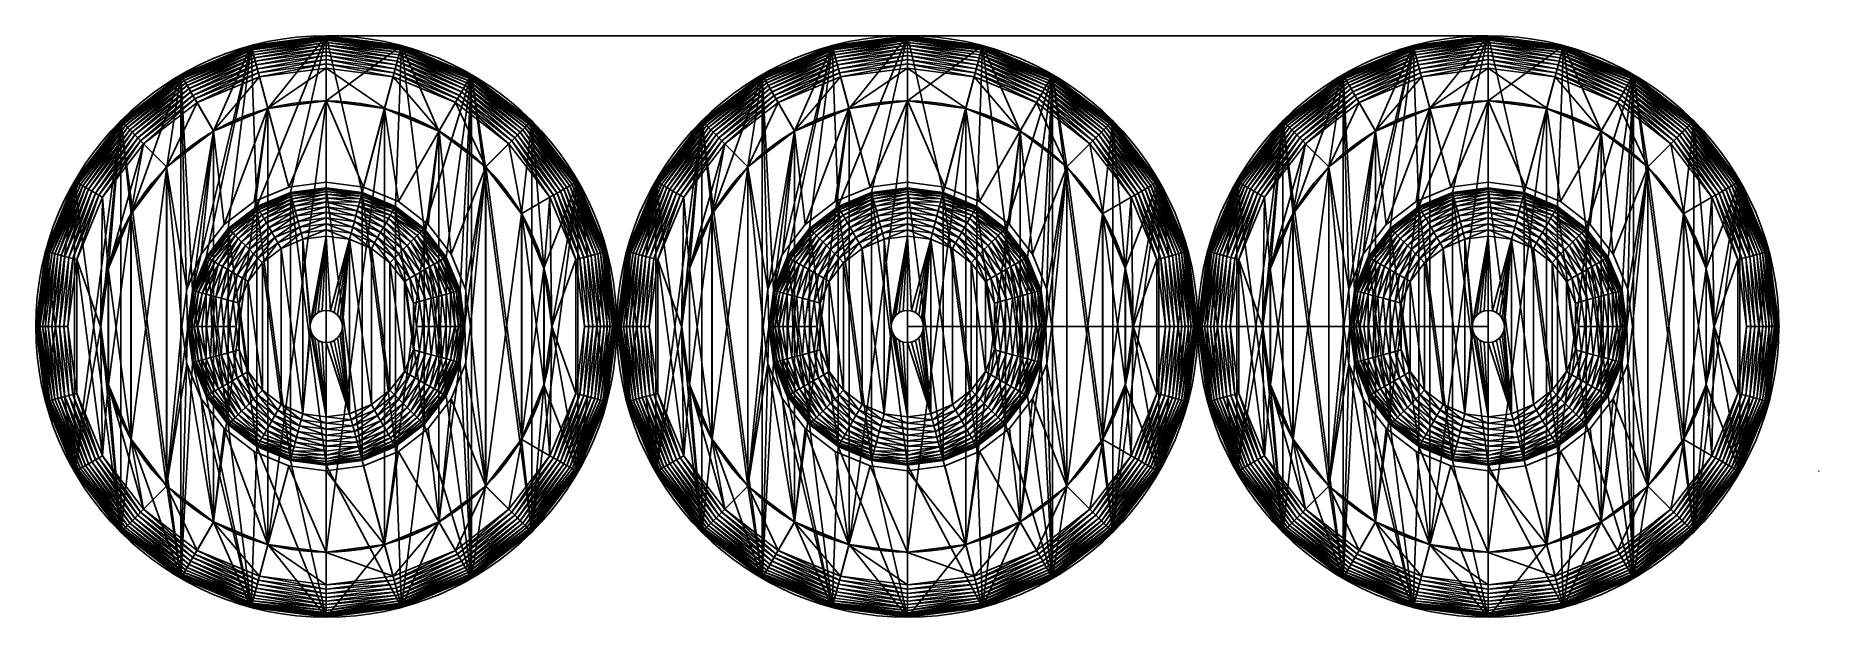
# Model space of a CAD drawing. Header units: millimetres. Extents: x 882 to 937.2, y -900 to -882.
import ezdxf

# ---------------------------------------------------------------- set-up
doc = ezdxf.new("R2010")
doc.units = ezdxf.units.MM
doc.layers.get('0').update_dxf_attribs({"true_color": 0xff5454})

msp = doc.modelspace()

# ---------------------------------------------------------------- linework, layer by layer
for p, q in [((891, -882, 63), (888.671, -882.307, 63)), ((888.671, -882.307, 62), (891, -882, 62)), ((891, -882, 64), (888.671, -882.307, 64)), ((888.671, -882.307, 63.5), (891, -882, 63.5)), ((891, -882.009, 64.131), (888.673, -882.315, 64.131)), ((891, -882.03, 62.92), (888.678, -882.336, 62.92)), ((891, -882.03, 62.08), (888.678, -882.336, 62.08)), ((891, -882.034, 64.259), (888.679, -882.34, 64.259)), ((891, -882.055, 62.838), (888.685, -882.36, 62.838)), ((891, -882.055, 62.162), (888.685, -882.36, 62.162)), ((891, -882.075, 62.755), (888.69, -882.379, 62.755)), ((891, -882.075, 62.245), (888.69, -882.379, 62.245)), ((891, -882.076, 64.383), (888.69, -882.38, 64.383)), ((891, -882.089, 62.671), (888.694, -882.392, 62.671)), ((891, -882.089, 62.329), (888.694, -882.392, 62.329)), ((891, -882.097, 62.585), (888.696, -882.401, 62.585)), ((891, -882.097, 62.415), (888.696, -882.401, 62.415)), ((891, -882.1, 62.5), (888.697, -882.403, 62.5)), ((891, -882.134, 64.5), (888.705, -882.436, 64.5)), ((891, -882.207, 64.609), (888.724, -882.506, 64.609)), ((891, -882.293, 64.707), (888.746, -882.59, 64.707)), ((891, -882), (891, -882, 62)), ((891, -882, 63), (891, -882.03, 62.92)), ((891, -882.03, 62.08), (891, -882, 62)), ((893.329, -882.307, 63), (891, -882, 63)), ((891, -882, 62), (893.329, -882.307, 62)), ((891, -882, 63), (891, -882, 63.5)), ((891, -882.009, 64.131), (891, -882, 64)), ((893.329, -882.307, 64), (891, -882, 64)), ((891, -882, 63.5), (893.329, -882.307, 63.5)), ((891, -882, 63.5), (891, -882, 64)), ((926.994, -882), (891, -882)), ((893.327, -882.315, 64.131), (891, -882.009, 64.131)), ((891, -882.034, 64.259), (891, -882.009, 64.131)), ((891, -882.03, 62.92), (891, -882.055, 62.838)), ((891, -882.055, 62.162), (891, -882.03, 62.08)), ((893.322, -882.336, 62.92), (891, -882.03, 62.92)), ((893.322, -882.336, 62.08), (891, -882.03, 62.08)), ((893.321, -882.34, 64.259), (891, -882.034, 64.259)), ((891, -882.076, 64.383), (891, -882.034, 64.259)), ((891, -882.055, 62.838), (891, -882.075, 62.755)), ((891, -882.075, 62.245), (891, -882.055, 62.162)), ((893.315, -882.36, 62.838), (891, -882.055, 62.838)), ((893.315, -882.36, 62.162), (891, -882.055, 62.162)), ((891, -882.075, 62.755), (891, -882.089, 62.671)), ((891, -882.089, 62.329), (891, -882.075, 62.245)), ((893.31, -882.379, 62.755), (891, -882.075, 62.755)), ((893.31, -882.379, 62.245), (891, -882.075, 62.245)), ((891, -882.134, 64.5), (891, -882.076, 64.383)), ((893.31, -882.38, 64.383), (891, -882.076, 64.383)), ((891, -882.089, 62.671), (891, -882.097, 62.585)), ((891, -882.097, 62.415), (891, -882.089, 62.329)), ((893.306, -882.392, 62.671), (891, -882.089, 62.671)), ((893.306, -882.392, 62.329), (891, -882.089, 62.329)), ((891, -882.097, 62.585), (891, -882.1, 62.5)), ((891, -882.1, 62.5), (891, -882.097, 62.415)), ((893.304, -882.401, 62.585), (891, -882.097, 62.585)), ((893.304, -882.401, 62.415), (891, -882.097, 62.415)), ((893.303, -882.403, 62.5), (891, -882.1, 62.5)), ((893.295, -882.436, 64.5), (891, -882.134, 64.5)), ((891, -882.207, 64.609), (891, -882.134, 64.5)), ((893.276, -882.506, 64.609), (891, -882.207, 64.609)), ((891, -882.293, 64.707), (891, -882.207, 64.609)), ((893.254, -882.59, 64.707), (891, -882.293, 64.707)), ((891, -882.391, 64.793), (891, -882.293, 64.707)), ((909, -882, 63), (906.671, -882.307, 63)), ((906.671, -882.307, 62), (909, -882, 62)), ((909, -882, 64), (906.671, -882.307, 64)), ((906.671, -882.307, 63.5), (909, -882, 63.5)), ((909, -882.009, 64.131), (906.673, -882.315, 64.131)), ((909, -882.03, 62.92), (906.678, -882.336, 62.92)), ((909, -882.03, 62.08), (906.678, -882.336, 62.08)), ((909, -882.034, 64.259), (906.679, -882.34, 64.259)), ((909, -882.055, 62.838), (906.685, -882.36, 62.838)), ((909, -882.055, 62.162), (906.685, -882.36, 62.162)), ((909, -882.075, 62.755), (906.69, -882.379, 62.755)), ((909, -882.075, 62.245), (906.69, -882.379, 62.245)), ((909, -882.076, 64.383), (906.69, -882.38, 64.383)), ((909, -882.089, 62.671), (906.694, -882.392, 62.671)), ((909, -882.089, 62.329), (906.694, -882.392, 62.329)), ((909, -882.097, 62.585), (906.696, -882.401, 62.585)), ((909, -882.097, 62.415), (906.696, -882.401, 62.415)), ((909, -882.1, 62.5), (906.697, -882.403, 62.5)), ((909, -882.134, 64.5), (906.705, -882.436, 64.5)), ((909, -882.207, 64.609), (906.724, -882.506, 64.609)), ((909, -882.293, 64.707), (906.746, -882.59, 64.707)), ((909, -882), (909, -882, 62)), ((909, -882, 63), (909, -882.03, 62.92)), ((909, -882.03, 62.08), (909, -882, 62)), ((911.329, -882.307, 63), (909, -882, 63)), ((909, -882, 62), (911.329, -882.307, 62)), ((909, -882, 63), (909, -882, 63.5)), ((909, -882.009, 64.131), (909, -882, 64)), ((911.329, -882.307, 64), (909, -882, 64)), ((909, -882, 63.5), (911.329, -882.307, 63.5)), ((909, -882, 63.5), (909, -882, 64)), ((911.327, -882.315, 64.131), (909, -882.009, 64.131)), ((909, -882.034, 64.259), (909, -882.009, 64.131)), ((909, -882.03, 62.92), (909, -882.055, 62.838)), ((909, -882.055, 62.162), (909, -882.03, 62.08)), ((911.322, -882.336, 62.92), (909, -882.03, 62.92)), ((911.322, -882.336, 62.08), (909, -882.03, 62.08)), ((911.321, -882.34, 64.259), (909, -882.034, 64.259)), ((909, -882.076, 64.383), (909, -882.034, 64.259)), ((909, -882.055, 62.838), (909, -882.075, 62.755)), ((909, -882.075, 62.245), (909, -882.055, 62.162)), ((911.315, -882.36, 62.838), (909, -882.055, 62.838)), ((911.315, -882.36, 62.162), (909, -882.055, 62.162)), ((909, -882.075, 62.755), (909, -882.089, 62.671)), ((909, -882.089, 62.329), (909, -882.075, 62.245)), ((911.31, -882.379, 62.755), (909, -882.075, 62.755)), ((911.31, -882.379, 62.245), (909, -882.075, 62.245)), ((909, -882.134, 64.5), (909, -882.076, 64.383)), ((911.31, -882.38, 64.383), (909, -882.076, 64.383)), ((909, -882.089, 62.671), (909, -882.097, 62.585)), ((909, -882.097, 62.415), (909, -882.089, 62.329)), ((911.306, -882.392, 62.671), (909, -882.089, 62.671)), ((911.306, -882.392, 62.329), (909, -882.089, 62.329)), ((909, -882.097, 62.585), (909, -882.1, 62.5)), ((909, -882.1, 62.5), (909, -882.097, 62.415)), ((911.304, -882.401, 62.585), (909, -882.097, 62.585)), ((911.304, -882.401, 62.415), (909, -882.097, 62.415)), ((911.303, -882.403, 62.5), (909, -882.1, 62.5)), ((911.295, -882.436, 64.5), (909, -882.134, 64.5)), ((909, -882.207, 64.609), (909, -882.134, 64.5)), ((911.276, -882.506, 64.609), (909, -882.207, 64.609)), ((909, -882.293, 64.707), (909, -882.207, 64.609)), ((911.254, -882.59, 64.707), (909, -882.293, 64.707)), ((909, -882.391, 64.793), (909, -882.293, 64.707)), ((926.994, -882, 63), (924.664, -882.307, 63)), ((924.664, -882.307, 62), (926.994, -882, 62)), ((926.994, -882, 64), (924.664, -882.307, 64)), ((924.664, -882.307, 63.5), (926.994, -882, 63.5)), ((926.994, -882.009, 64.131), (924.667, -882.315, 64.131)), ((926.994, -882.03, 62.92), (924.672, -882.336, 62.92)), ((926.994, -882.03, 62.08), (924.672, -882.336, 62.08)), ((926.994, -882.034, 64.259), (924.673, -882.34, 64.259)), ((926.994, -882.055, 62.838), (924.679, -882.36, 62.838)), ((926.994, -882.055, 62.162), (924.679, -882.36, 62.162)), ((926.994, -882.075, 62.755), (924.684, -882.379, 62.755)), ((926.994, -882.075, 62.245), (924.684, -882.379, 62.245)), ((926.994, -882.076, 64.383), (924.684, -882.38, 64.383)), ((926.994, -882.089, 62.671), (924.687, -882.392, 62.671)), ((926.994, -882.089, 62.329), (924.687, -882.392, 62.329)), ((926.994, -882.097, 62.585), (924.69, -882.401, 62.585)), ((926.994, -882.097, 62.415), (924.69, -882.401, 62.415)), ((926.994, -882.1, 62.5), (924.69, -882.403, 62.5)), ((926.994, -882.134, 64.5), (924.699, -882.436, 64.5)), ((926.994, -882.207, 64.609), (924.718, -882.506, 64.609)), ((926.994, -882.293, 64.707), (924.74, -882.59, 64.707)), ((926.994, -882), (926.994, -882, 62)), ((926.994, -882, 63), (926.994, -882.03, 62.92)), ((926.994, -882.03, 62.08), (926.994, -882, 62)), ((929.323, -882.307, 63), (926.994, -882, 63)), ((926.994, -882, 62), (929.323, -882.307, 62)), ((926.994, -882, 63), (926.994, -882, 63.5)), ((926.994, -882.009, 64.131), (926.994, -882, 64)), ((929.323, -882.307, 64), (926.994, -882, 64)), ((926.994, -882, 63.5), (929.323, -882.307, 63.5)), ((926.994, -882, 63.5), (926.994, -882, 64)), ((929.321, -882.315, 64.131), (926.994, -882.009, 64.131)), ((926.994, -882.034, 64.259), (926.994, -882.009, 64.131)), ((926.994, -882.03, 62.92), (926.994, -882.055, 62.838)), ((926.994, -882.055, 62.162), (926.994, -882.03, 62.08)), ((929.315, -882.336, 62.92), (926.994, -882.03, 62.92)), ((929.315, -882.336, 62.08), (926.994, -882.03, 62.08)), ((929.314, -882.34, 64.259), (926.994, -882.034, 64.259)), ((926.994, -882.076, 64.383), (926.994, -882.034, 64.259)), ((926.994, -882.055, 62.838), (926.994, -882.075, 62.755)), ((926.994, -882.075, 62.245), (926.994, -882.055, 62.162)), ((929.309, -882.36, 62.838), (926.994, -882.055, 62.838)), ((929.309, -882.36, 62.162), (926.994, -882.055, 62.162)), ((926.994, -882.075, 62.755), (926.994, -882.089, 62.671)), ((926.994, -882.089, 62.329), (926.994, -882.075, 62.245)), ((929.304, -882.379, 62.755), (926.994, -882.075, 62.755)), ((929.304, -882.379, 62.245), (926.994, -882.075, 62.245)), ((926.994, -882.134, 64.5), (926.994, -882.076, 64.383)), ((929.303, -882.38, 64.383), (926.994, -882.076, 64.383)), ((926.994, -882.089, 62.671), (926.994, -882.097, 62.585)), ((926.994, -882.097, 62.415), (926.994, -882.089, 62.329)), ((929.3, -882.392, 62.671), (926.994, -882.089, 62.671)), ((929.3, -882.392, 62.329), (926.994, -882.089, 62.329)), ((926.994, -882.097, 62.585), (926.994, -882.1, 62.5)), ((926.994, -882.1, 62.5), (926.994, -882.097, 62.415)), ((929.298, -882.401, 62.585), (926.994, -882.097, 62.585)), ((929.298, -882.401, 62.415), (926.994, -882.097, 62.415)), ((929.297, -882.403, 62.5), (926.994, -882.1, 62.5)), ((929.288, -882.436, 64.5), (926.994, -882.134, 64.5)), ((926.994, -882.207, 64.609), (926.994, -882.134, 64.5)), ((929.27, -882.506, 64.609), (926.994, -882.207, 64.609)), ((926.994, -882.293, 64.707), (926.994, -882.207, 64.609)), ((929.247, -882.59, 64.707), (926.994, -882.293, 64.707)), ((926.994, -882.391, 64.793), (926.994, -882.293, 64.707)), ((888.671, -882.307, 63), (886.5, -883.206, 63)), ((886.5, -883.206, 62), (888.671, -882.307, 62)), ((888.671, -882.307, 64), (886.5, -883.206, 64)), ((886.5, -883.206, 63.5), (888.671, -882.307, 63.5)), ((888.673, -882.315, 64.131), (886.504, -883.213, 64.131)), ((888.678, -882.336, 62.92), (886.515, -883.232, 62.92)), ((888.678, -882.336, 62.08), (886.515, -883.232, 62.08)), ((888.679, -882.34, 64.259), (886.517, -883.235, 64.259)), ((888.685, -882.36, 62.838), (886.528, -883.254, 62.838)), ((888.685, -882.36, 62.162), (886.528, -883.254, 62.162)), ((888.69, -882.379, 62.755), (886.537, -883.271, 62.755)), ((888.69, -882.379, 62.245), (886.537, -883.271, 62.245)), ((888.69, -882.38, 64.383), (886.538, -883.272, 64.383)), ((888.694, -882.392, 62.671), (886.544, -883.283, 62.671)), ((888.694, -882.392, 62.329), (886.544, -883.283, 62.329)), ((888.696, -882.401, 62.585), (886.549, -883.29, 62.585)), ((888.696, -882.401, 62.415), (886.549, -883.29, 62.415)), ((888.697, -882.403, 62.5), (886.55, -883.292, 62.5)), ((888.705, -882.436, 64.5), (886.567, -883.322, 64.5)), ((888.724, -882.506, 64.609), (886.603, -883.385, 64.609)), ((888.746, -882.59, 64.707), (886.646, -883.459, 64.707)), ((888.772, -882.685, 64.793), (886.696, -883.545, 64.793)), ((888.8, -882.79, 64.866), (886.75, -883.639, 64.866)), ((888.671, -882.307), (888.671, -882.307, 62)), ((888.678, -882.336, 62.92), (888.671, -882.307, 63)), ((888.671, -882.307, 62), (888.678, -882.336, 62.08)), ((888.671, -882.307, 63), (888.671, -882.307, 63.5)), ((888.673, -882.315, 64.131), (888.671, -882.307, 64)), ((888.671, -882.307, 63.5), (888.671, -882.307, 64)), ((888.679, -882.34, 64.259), (888.673, -882.315, 64.131)), ((888.685, -882.36, 62.838), (888.678, -882.336, 62.92)), ((888.678, -882.336, 62.08), (888.685, -882.36, 62.162)), ((888.69, -882.38, 64.383), (888.679, -882.34, 64.259)), ((888.69, -882.379, 62.755), (888.685, -882.36, 62.838)), ((888.685, -882.36, 62.162), (888.69, -882.379, 62.245)), ((888.694, -882.392, 62.671), (888.69, -882.379, 62.755)), ((888.69, -882.379, 62.245), (888.694, -882.392, 62.329)), ((888.705, -882.436, 64.5), (888.69, -882.38, 64.383)), ((888.696, -882.401, 62.585), (888.694, -882.392, 62.671)), ((888.694, -882.392, 62.329), (888.696, -882.401, 62.415)), ((888.697, -882.403, 62.5), (888.696, -882.401, 62.585)), ((888.696, -882.401, 62.415), (888.697, -882.403, 62.5)), ((888.724, -882.506, 64.609), (888.705, -882.436, 64.5)), ((888.746, -882.59, 64.707), (888.724, -882.506, 64.609)), ((888.772, -882.685, 64.793), (888.746, -882.59, 64.707)), ((891, -882.391, 64.793), (888.772, -882.685, 64.793)), ((888.8, -882.79, 64.866), (888.772, -882.685, 64.793)), ((891, -882.5, 64.866), (888.8, -882.79, 64.866)), ((888.83, -882.903, 64.924), (888.8, -882.79, 64.866)), ((891, -882.617, 64.924), (888.83, -882.903, 64.924)), ((891, -882.741, 64.966), (888.862, -883.023, 64.966)), ((891, -882.5, 64.866), (891, -882.391, 64.793)), ((893.228, -882.685, 64.793), (891, -882.391, 64.793)), ((891, -882.617, 64.924), (891, -882.5, 64.866)), ((893.2, -882.79, 64.866), (891, -882.5, 64.866)), ((893.17, -882.903, 64.924), (891, -882.617, 64.924)), ((891, -882.741, 64.966), (891, -882.617, 64.924)), ((891, -882.869, 64.991), (891, -882.741, 64.966)), ((893.138, -883.023, 64.966), (891, -882.741, 64.966)), ((893.17, -882.903, 64.924), (893.2, -882.79, 64.866)), ((893.2, -882.79, 64.866), (893.228, -882.685, 64.793)), ((895.25, -883.639, 64.866), (893.2, -882.79, 64.866)), ((893.228, -882.685, 64.793), (893.254, -882.59, 64.707)), ((895.304, -883.545, 64.793), (893.228, -882.685, 64.793)), ((893.254, -882.59, 64.707), (893.276, -882.506, 64.609)), ((895.354, -883.459, 64.707), (893.254, -882.59, 64.707)), ((893.276, -882.506, 64.609), (893.295, -882.436, 64.5)), ((895.397, -883.385, 64.609), (893.276, -882.506, 64.609)), ((893.295, -882.436, 64.5), (893.31, -882.38, 64.383)), ((895.433, -883.322, 64.5), (893.295, -882.436, 64.5)), ((893.303, -882.403, 62.5), (893.304, -882.401, 62.585)), ((893.304, -882.401, 62.415), (893.303, -882.403, 62.5)), ((895.45, -883.292, 62.5), (893.303, -882.403, 62.5)), ((893.304, -882.401, 62.585), (893.306, -882.392, 62.671)), ((893.306, -882.392, 62.329), (893.304, -882.401, 62.415)), ((895.451, -883.29, 62.585), (893.304, -882.401, 62.585)), ((895.451, -883.29, 62.415), (893.304, -882.401, 62.415)), ((893.306, -882.392, 62.671), (893.31, -882.379, 62.755)), ((893.31, -882.379, 62.245), (893.306, -882.392, 62.329)), ((895.456, -883.283, 62.671), (893.306, -882.392, 62.671)), ((895.456, -883.283, 62.329), (893.306, -882.392, 62.329)), ((893.31, -882.38, 64.383), (893.321, -882.34, 64.259)), ((893.31, -882.379, 62.755), (893.315, -882.36, 62.838)), ((893.315, -882.36, 62.162), (893.31, -882.379, 62.245)), ((895.463, -883.271, 62.755), (893.31, -882.379, 62.755)), ((895.463, -883.271, 62.245), (893.31, -882.379, 62.245)), ((895.462, -883.272, 64.383), (893.31, -882.38, 64.383)), ((893.315, -882.36, 62.838), (893.322, -882.336, 62.92)), ((893.322, -882.336, 62.08), (893.315, -882.36, 62.162)), ((895.472, -883.254, 62.838), (893.315, -882.36, 62.838)), ((895.472, -883.254, 62.162), (893.315, -882.36, 62.162)), ((893.321, -882.34, 64.259), (893.327, -882.315, 64.131)), ((895.483, -883.235, 64.259), (893.321, -882.34, 64.259)), ((893.322, -882.336, 62.92), (893.329, -882.307, 63)), ((893.329, -882.307, 62), (893.322, -882.336, 62.08)), ((895.485, -883.232, 62.92), (893.322, -882.336, 62.92)), ((895.485, -883.232, 62.08), (893.322, -882.336, 62.08)), ((893.327, -882.315, 64.131), (893.329, -882.307, 64)), ((895.496, -883.213, 64.131), (893.327, -882.315, 64.131)), ((893.329, -882.307), (893.329, -882.307, 62)), ((895.5, -883.206, 63), (893.329, -882.307, 63)), ((893.329, -882.307, 62), (895.5, -883.206, 62)), ((893.329, -882.307, 63), (893.329, -882.307, 63.5)), ((895.5, -883.206, 64), (893.329, -882.307, 64)), ((893.329, -882.307, 63.5), (895.5, -883.206, 63.5)), ((893.329, -882.307, 63.5), (893.329, -882.307, 64)), ((906.671, -882.307, 63), (904.5, -883.206, 63)), ((904.5, -883.206, 62), (906.671, -882.307, 62)), ((906.671, -882.307, 64), (904.5, -883.206, 64)), ((904.5, -883.206, 63.5), (906.671, -882.307, 63.5)), ((906.673, -882.315, 64.131), (904.504, -883.213, 64.131)), ((906.678, -882.336, 62.92), (904.515, -883.232, 62.92)), ((906.678, -882.336, 62.08), (904.515, -883.232, 62.08)), ((906.679, -882.34, 64.259), (904.517, -883.235, 64.259)), ((906.685, -882.36, 62.838), (904.528, -883.254, 62.838)), ((906.685, -882.36, 62.162), (904.528, -883.254, 62.162)), ((906.69, -882.379, 62.755), (904.537, -883.271, 62.755)), ((906.69, -882.379, 62.245), (904.537, -883.271, 62.245)), ((906.69, -882.38, 64.383), (904.538, -883.272, 64.383)), ((906.694, -882.392, 62.671), (904.544, -883.283, 62.671)), ((906.694, -882.392, 62.329), (904.544, -883.283, 62.329)), ((906.696, -882.401, 62.585), (904.549, -883.29, 62.585)), ((906.696, -882.401, 62.415), (904.549, -883.29, 62.415)), ((906.697, -882.403, 62.5), (904.55, -883.292, 62.5)), ((906.705, -882.436, 64.5), (904.567, -883.322, 64.5)), ((906.724, -882.506, 64.609), (904.603, -883.385, 64.609)), ((906.746, -882.59, 64.707), (904.646, -883.459, 64.707)), ((906.772, -882.685, 64.793), (904.696, -883.545, 64.793)), ((906.8, -882.79, 64.866), (904.75, -883.639, 64.866)), ((906.671, -882.307), (906.671, -882.307, 62)), ((906.678, -882.336, 62.92), (906.671, -882.307, 63)), ((906.671, -882.307, 62), (906.678, -882.336, 62.08)), ((906.671, -882.307, 63), (906.671, -882.307, 63.5)), ((906.673, -882.315, 64.131), (906.671, -882.307, 64)), ((906.671, -882.307, 63.5), (906.671, -882.307, 64)), ((906.679, -882.34, 64.259), (906.673, -882.315, 64.131)), ((906.685, -882.36, 62.838), (906.678, -882.336, 62.92)), ((906.678, -882.336, 62.08), (906.685, -882.36, 62.162)), ((906.69, -882.38, 64.383), (906.679, -882.34, 64.259)), ((906.69, -882.379, 62.755), (906.685, -882.36, 62.838)), ((906.685, -882.36, 62.162), (906.69, -882.379, 62.245)), ((906.694, -882.392, 62.671), (906.69, -882.379, 62.755)), ((906.69, -882.379, 62.245), (906.694, -882.392, 62.329)), ((906.705, -882.436, 64.5), (906.69, -882.38, 64.383)), ((906.696, -882.401, 62.585), (906.694, -882.392, 62.671)), ((906.694, -882.392, 62.329), (906.696, -882.401, 62.415)), ((906.697, -882.403, 62.5), (906.696, -882.401, 62.585)), ((906.696, -882.401, 62.415), (906.697, -882.403, 62.5)), ((906.724, -882.506, 64.609), (906.705, -882.436, 64.5)), ((906.746, -882.59, 64.707), (906.724, -882.506, 64.609)), ((906.772, -882.685, 64.793), (906.746, -882.59, 64.707)), ((909, -882.391, 64.793), (906.772, -882.685, 64.793)), ((906.8, -882.79, 64.866), (906.772, -882.685, 64.793)), ((909, -882.5, 64.866), (906.8, -882.79, 64.866)), ((906.83, -882.903, 64.924), (906.8, -882.79, 64.866)), ((909, -882.617, 64.924), (906.83, -882.903, 64.924)), ((909, -882.741, 64.966), (906.862, -883.023, 64.966)), ((909, -882.5, 64.866), (909, -882.391, 64.793)), ((911.228, -882.685, 64.793), (909, -882.391, 64.793)), ((909, -882.617, 64.924), (909, -882.5, 64.866)), ((911.2, -882.79, 64.866), (909, -882.5, 64.866)), ((911.17, -882.903, 64.924), (909, -882.617, 64.924)), ((909, -882.741, 64.966), (909, -882.617, 64.924)), ((909, -882.869, 64.991), (909, -882.741, 64.966)), ((911.138, -883.023, 64.966), (909, -882.741, 64.966)), ((911.17, -882.903, 64.924), (911.2, -882.79, 64.866)), ((911.2, -882.79, 64.866), (911.228, -882.685, 64.793)), ((913.25, -883.639, 64.866), (911.2, -882.79, 64.866)), ((911.228, -882.685, 64.793), (911.254, -882.59, 64.707)), ((913.304, -883.545, 64.793), (911.228, -882.685, 64.793)), ((911.254, -882.59, 64.707), (911.276, -882.506, 64.609)), ((913.354, -883.459, 64.707), (911.254, -882.59, 64.707)), ((911.276, -882.506, 64.609), (911.295, -882.436, 64.5)), ((913.397, -883.385, 64.609), (911.276, -882.506, 64.609)), ((911.295, -882.436, 64.5), (911.31, -882.38, 64.383)), ((913.433, -883.322, 64.5), (911.295, -882.436, 64.5)), ((911.303, -882.403, 62.5), (911.304, -882.401, 62.585)), ((911.304, -882.401, 62.415), (911.303, -882.403, 62.5)), ((913.45, -883.292, 62.5), (911.303, -882.403, 62.5)), ((911.304, -882.401, 62.585), (911.306, -882.392, 62.671)), ((911.306, -882.392, 62.329), (911.304, -882.401, 62.415)), ((913.451, -883.29, 62.585), (911.304, -882.401, 62.585)), ((913.451, -883.29, 62.415), (911.304, -882.401, 62.415)), ((911.306, -882.392, 62.671), (911.31, -882.379, 62.755)), ((911.31, -882.379, 62.245), (911.306, -882.392, 62.329)), ((913.456, -883.283, 62.671), (911.306, -882.392, 62.671)), ((913.456, -883.283, 62.329), (911.306, -882.392, 62.329)), ((911.31, -882.38, 64.383), (911.321, -882.34, 64.259)), ((911.31, -882.379, 62.755), (911.315, -882.36, 62.838)), ((911.315, -882.36, 62.162), (911.31, -882.379, 62.245)), ((913.463, -883.271, 62.755), (911.31, -882.379, 62.755)), ((913.463, -883.271, 62.245), (911.31, -882.379, 62.245)), ((913.462, -883.272, 64.383), (911.31, -882.38, 64.383)), ((911.315, -882.36, 62.838), (911.322, -882.336, 62.92)), ((911.322, -882.336, 62.08), (911.315, -882.36, 62.162)), ((913.472, -883.254, 62.838), (911.315, -882.36, 62.838)), ((913.472, -883.254, 62.162), (911.315, -882.36, 62.162)), ((911.321, -882.34, 64.259), (911.327, -882.315, 64.131)), ((913.483, -883.235, 64.259), (911.321, -882.34, 64.259)), ((911.322, -882.336, 62.92), (911.329, -882.307, 63)), ((911.329, -882.307, 62), (911.322, -882.336, 62.08)), ((913.485, -883.232, 62.92), (911.322, -882.336, 62.92)), ((913.485, -883.232, 62.08), (911.322, -882.336, 62.08)), ((911.327, -882.315, 64.131), (911.329, -882.307, 64)), ((913.496, -883.213, 64.131), (911.327, -882.315, 64.131)), ((911.329, -882.307), (911.329, -882.307, 62)), ((913.5, -883.206, 63), (911.329, -882.307, 63)), ((911.329, -882.307, 62), (913.5, -883.206, 62)), ((911.329, -882.307, 63), (911.329, -882.307, 63.5)), ((913.5, -883.206, 64), (911.329, -882.307, 64)), ((911.329, -882.307, 63.5), (913.5, -883.206, 63.5)), ((911.329, -882.307, 63.5), (911.329, -882.307, 64)), ((924.664, -882.307, 63), (922.494, -883.206, 63)), ((922.494, -883.206, 62), (924.664, -882.307, 62)), ((924.664, -882.307, 64), (922.494, -883.206, 64)), ((922.494, -883.206, 63.5), (924.664, -882.307, 63.5)), ((924.667, -882.315, 64.131), (922.498, -883.213, 64.131)), ((924.672, -882.336, 62.92), (922.509, -883.232, 62.92)), ((924.672, -882.336, 62.08), (922.509, -883.232, 62.08)), ((924.673, -882.34, 64.259), (922.511, -883.235, 64.259)), ((924.679, -882.36, 62.838), (922.521, -883.254, 62.838)), ((924.679, -882.36, 62.162), (922.521, -883.254, 62.162)), ((924.684, -882.379, 62.755), (922.531, -883.271, 62.755)), ((924.684, -882.379, 62.245), (922.531, -883.271, 62.245)), ((924.684, -882.38, 64.383), (922.532, -883.272, 64.383)), ((924.687, -882.392, 62.671), (922.538, -883.283, 62.671)), ((924.687, -882.392, 62.329), (922.538, -883.283, 62.329)), ((924.69, -882.401, 62.585), (922.542, -883.29, 62.585)), ((924.69, -882.401, 62.415), (922.542, -883.29, 62.415)), ((924.69, -882.403, 62.5), (922.544, -883.292, 62.5)), ((924.699, -882.436, 64.5), (922.561, -883.322, 64.5)), ((924.718, -882.506, 64.609), (922.597, -883.385, 64.609)), ((924.74, -882.59, 64.707), (922.64, -883.459, 64.707)), ((924.766, -882.685, 64.793), (922.689, -883.545, 64.793)), ((924.794, -882.79, 64.866), (922.744, -883.639, 64.866)), ((924.664, -882.307), (924.664, -882.307, 62)), ((924.672, -882.336, 62.92), (924.664, -882.307, 63)), ((924.664, -882.307, 62), (924.672, -882.336, 62.08)), ((924.664, -882.307, 63), (924.664, -882.307, 63.5)), ((924.667, -882.315, 64.131), (924.664, -882.307, 64)), ((924.664, -882.307, 63.5), (924.664, -882.307, 64)), ((924.673, -882.34, 64.259), (924.667, -882.315, 64.131)), ((924.679, -882.36, 62.838), (924.672, -882.336, 62.92)), ((924.672, -882.336, 62.08), (924.679, -882.36, 62.162)), ((924.684, -882.38, 64.383), (924.673, -882.34, 64.259)), ((924.684, -882.379, 62.755), (924.679, -882.36, 62.838)), ((924.679, -882.36, 62.162), (924.684, -882.379, 62.245)), ((924.687, -882.392, 62.671), (924.684, -882.379, 62.755)), ((924.684, -882.379, 62.245), (924.687, -882.392, 62.329)), ((924.699, -882.436, 64.5), (924.684, -882.38, 64.383)), ((924.69, -882.401, 62.585), (924.687, -882.392, 62.671)), ((924.687, -882.392, 62.329), (924.69, -882.401, 62.415)), ((924.69, -882.403, 62.5), (924.69, -882.401, 62.585)), ((924.69, -882.401, 62.415), (924.69, -882.403, 62.5)), ((924.718, -882.506, 64.609), (924.699, -882.436, 64.5)), ((924.74, -882.59, 64.707), (924.718, -882.506, 64.609)), ((924.766, -882.685, 64.793), (924.74, -882.59, 64.707)), ((926.994, -882.391, 64.793), (924.766, -882.685, 64.793)), ((924.794, -882.79, 64.866), (924.766, -882.685, 64.793)), ((926.994, -882.5, 64.866), (924.794, -882.79, 64.866)), ((924.824, -882.903, 64.924), (924.794, -882.79, 64.866)), ((926.994, -882.617, 64.924), (924.824, -882.903, 64.924)), ((926.994, -882.741, 64.966), (924.856, -883.023, 64.966)), ((926.994, -882.5, 64.866), (926.994, -882.391, 64.793)), ((929.222, -882.685, 64.793), (926.994, -882.391, 64.793)), ((926.994, -882.617, 64.924), (926.994, -882.5, 64.866)), ((929.194, -882.79, 64.866), (926.994, -882.5, 64.866)), ((929.163, -882.903, 64.924), (926.994, -882.617, 64.924)), ((926.994, -882.741, 64.966), (926.994, -882.617, 64.924)), ((926.994, -882.869, 64.991), (926.994, -882.741, 64.966)), ((929.131, -883.023, 64.966), (926.994, -882.741, 64.966)), ((929.163, -882.903, 64.924), (929.194, -882.79, 64.866)), ((929.194, -882.79, 64.866), (929.222, -882.685, 64.793)), ((931.244, -883.639, 64.866), (929.194, -882.79, 64.866)), ((929.222, -882.685, 64.793), (929.247, -882.59, 64.707)), ((931.298, -883.545, 64.793), (929.222, -882.685, 64.793)), ((929.247, -882.59, 64.707), (929.27, -882.506, 64.609)), ((931.347, -883.459, 64.707), (929.247, -882.59, 64.707)), ((929.27, -882.506, 64.609), (929.288, -882.436, 64.5)), ((931.39, -883.385, 64.609), (929.27, -882.506, 64.609)), ((929.288, -882.436, 64.5), (929.303, -882.38, 64.383)), ((931.427, -883.322, 64.5), (929.288, -882.436, 64.5)), ((929.297, -882.403, 62.5), (929.298, -882.401, 62.585)), ((929.298, -882.401, 62.415), (929.297, -882.403, 62.5)), ((931.444, -883.292, 62.5), (929.297, -882.403, 62.5)), ((929.298, -882.401, 62.585), (929.3, -882.392, 62.671)), ((929.3, -882.392, 62.329), (929.298, -882.401, 62.415)), ((931.445, -883.29, 62.585), (929.298, -882.401, 62.585)), ((931.445, -883.29, 62.415), (929.298, -882.401, 62.415)), ((929.3, -882.392, 62.671), (929.304, -882.379, 62.755)), ((929.304, -882.379, 62.245), (929.3, -882.392, 62.329)), ((931.449, -883.283, 62.671), (929.3, -882.392, 62.671)), ((931.449, -883.283, 62.329), (929.3, -882.392, 62.329)), ((929.303, -882.38, 64.383), (929.314, -882.34, 64.259)), ((931.456, -883.272, 64.383), (929.303, -882.38, 64.383)), ((929.304, -882.379, 62.755), (929.309, -882.36, 62.838)), ((929.309, -882.36, 62.162), (929.304, -882.379, 62.245)), ((931.456, -883.271, 62.755), (929.304, -882.379, 62.755)), ((931.456, -883.271, 62.245), (929.304, -882.379, 62.245)), ((929.309, -882.36, 62.838), (929.315, -882.336, 62.92)), ((929.315, -882.336, 62.08), (929.309, -882.36, 62.162)), ((931.466, -883.254, 62.838), (929.309, -882.36, 62.838)), ((931.466, -883.254, 62.162), (929.309, -882.36, 62.162)), ((929.314, -882.34, 64.259), (929.321, -882.315, 64.131)), ((931.477, -883.235, 64.259), (929.314, -882.34, 64.259)), ((929.315, -882.336, 62.92), (929.323, -882.307, 63)), ((929.323, -882.307, 62), (929.315, -882.336, 62.08)), ((931.479, -883.232, 62.92), (929.315, -882.336, 62.92)), ((931.479, -883.232, 62.08), (929.315, -882.336, 62.08)), ((929.321, -882.315, 64.131), (929.323, -882.307, 64)), ((931.49, -883.213, 64.131), (929.321, -882.315, 64.131)), ((929.323, -882.307), (929.323, -882.307, 62)), ((931.494, -883.206, 63), (929.323, -882.307, 63)), ((929.323, -882.307, 62), (931.494, -883.206, 62)), ((929.323, -882.307, 63), (929.323, -882.307, 63.5)), ((931.494, -883.206, 64), (929.323, -882.307, 64)), ((929.323, -882.307, 63.5), (931.494, -883.206, 63.5)), ((929.323, -882.307, 63.5), (929.323, -882.307, 64)), ((886.5, -883.206, 63), (884.636, -884.636, 63)), ((884.636, -884.636, 62), (886.5, -883.206, 62)), ((886.5, -883.206, 64), (884.636, -884.636, 64)), ((884.636, -884.636, 63.5), (886.5, -883.206, 63.5)), ((886.504, -883.213, 64.131), (884.642, -884.642, 64.131)), ((886.515, -883.232, 62.92), (884.657, -884.657, 62.92)), ((886.515, -883.232, 62.08), (884.657, -884.657, 62.08)), ((886.517, -883.235, 64.259), (884.66, -884.66, 64.259)), ((886.528, -883.254, 62.838), (884.675, -884.675, 62.838)), ((886.528, -883.254, 62.162), (884.675, -884.675, 62.162)), ((886.537, -883.271, 62.755), (884.689, -884.689, 62.755)), ((886.537, -883.271, 62.245), (884.689, -884.689, 62.245)), ((886.538, -883.272, 64.383), (884.69, -884.69, 64.383)), ((886.544, -883.283, 62.671), (884.699, -884.699, 62.671)), ((886.544, -883.283, 62.329), (884.699, -884.699, 62.329)), ((886.549, -883.29, 62.585), (884.705, -884.705, 62.585)), ((886.549, -883.29, 62.415), (884.705, -884.705, 62.415)), ((886.55, -883.292, 62.5), (884.707, -884.707, 62.5)), ((886.567, -883.322, 64.5), (884.731, -884.731, 64.5)), ((886.603, -883.385, 64.609), (884.782, -884.782, 64.609)), ((886.5, -883.206), (886.5, -883.206, 62)), ((886.515, -883.232, 62.92), (886.5, -883.206, 63)), ((886.5, -883.206, 62), (886.515, -883.232, 62.08)), ((886.5, -883.206, 63), (886.5, -883.206, 63.5)), ((886.504, -883.213, 64.131), (886.5, -883.206, 64)), ((886.5, -883.206, 63.5), (886.5, -883.206, 64)), ((886.517, -883.235, 64.259), (886.504, -883.213, 64.131)), ((886.528, -883.254, 62.838), (886.515, -883.232, 62.92)), ((886.515, -883.232, 62.08), (886.528, -883.254, 62.162)), ((886.538, -883.272, 64.383), (886.517, -883.235, 64.259)), ((886.537, -883.271, 62.755), (886.528, -883.254, 62.838)), ((886.528, -883.254, 62.162), (886.537, -883.271, 62.245)), ((886.544, -883.283, 62.671), (886.537, -883.271, 62.755)), ((886.537, -883.271, 62.245), (886.544, -883.283, 62.329)), ((886.567, -883.322, 64.5), (886.538, -883.272, 64.383)), ((886.549, -883.29, 62.585), (886.544, -883.283, 62.671)), ((886.544, -883.283, 62.329), (886.549, -883.29, 62.415)), ((886.55, -883.292, 62.5), (886.549, -883.29, 62.585)), ((886.549, -883.29, 62.415), (886.55, -883.292, 62.5)), ((886.603, -883.385, 64.609), (886.567, -883.322, 64.5)), ((886.646, -883.459, 64.707), (886.603, -883.385, 64.609)), ((888.83, -882.903, 64.924), (886.809, -883.74, 64.924)), ((888.862, -883.023, 64.966), (886.871, -883.848, 64.966)), ((888.896, -883.147, 64.991), (886.935, -883.959, 64.991)), ((888.929, -883.273, 65), (887, -884.072, 65)), ((888.862, -883.023, 64.966), (888.83, -882.903, 64.924)), ((888.896, -883.147, 64.991), (888.862, -883.023, 64.966)), ((891, -882.869, 64.991), (888.896, -883.147, 64.991)), ((888.929, -883.273, 65), (888.896, -883.147, 64.991)), ((891, -883, 65), (888.929, -883.273, 65)), ((891, -883, 65), (891, -882.869, 64.991)), ((893.104, -883.147, 64.991), (891, -882.869, 64.991)), ((893.071, -883.273, 65), (891, -883, 65)), ((893.071, -883.273, 65), (893.104, -883.147, 64.991)), ((895, -884.072, 65), (893.071, -883.273, 65)), ((893.104, -883.147, 64.991), (893.138, -883.023, 64.966)), ((895.065, -883.959, 64.991), (893.104, -883.147, 64.991)), ((893.138, -883.023, 64.966), (893.17, -882.903, 64.924)), ((895.129, -883.848, 64.966), (893.138, -883.023, 64.966)), ((895.191, -883.74, 64.924), (893.17, -882.903, 64.924)), ((895.354, -883.459, 64.707), (895.397, -883.385, 64.609)), ((895.397, -883.385, 64.609), (895.433, -883.322, 64.5)), ((897.218, -884.782, 64.609), (895.397, -883.385, 64.609)), ((895.433, -883.322, 64.5), (895.462, -883.272, 64.383)), ((897.269, -884.731, 64.5), (895.433, -883.322, 64.5)), ((895.45, -883.292, 62.5), (895.451, -883.29, 62.585)), ((895.451, -883.29, 62.415), (895.45, -883.292, 62.5)), ((897.293, -884.707, 62.5), (895.45, -883.292, 62.5)), ((895.451, -883.29, 62.585), (895.456, -883.283, 62.671)), ((895.456, -883.283, 62.329), (895.451, -883.29, 62.415)), ((897.295, -884.705, 62.585), (895.451, -883.29, 62.585)), ((897.295, -884.705, 62.415), (895.451, -883.29, 62.415)), ((895.456, -883.283, 62.671), (895.463, -883.271, 62.755)), ((895.463, -883.271, 62.245), (895.456, -883.283, 62.329)), ((897.301, -884.699, 62.671), (895.456, -883.283, 62.671)), ((897.301, -884.699, 62.329), (895.456, -883.283, 62.329)), ((895.462, -883.272, 64.383), (895.483, -883.235, 64.259)), ((897.31, -884.69, 64.383), (895.462, -883.272, 64.383)), ((895.463, -883.271, 62.755), (895.472, -883.254, 62.838)), ((895.472, -883.254, 62.162), (895.463, -883.271, 62.245)), ((897.311, -884.689, 62.755), (895.463, -883.271, 62.755)), ((897.311, -884.689, 62.245), (895.463, -883.271, 62.245)), ((895.472, -883.254, 62.838), (895.485, -883.232, 62.92)), ((895.485, -883.232, 62.08), (895.472, -883.254, 62.162)), ((897.325, -884.675, 62.838), (895.472, -883.254, 62.838)), ((897.325, -884.675, 62.162), (895.472, -883.254, 62.162)), ((895.483, -883.235, 64.259), (895.496, -883.213, 64.131)), ((897.34, -884.66, 64.259), (895.483, -883.235, 64.259)), ((895.485, -883.232, 62.92), (895.5, -883.206, 63)), ((895.5, -883.206, 62), (895.485, -883.232, 62.08)), ((897.343, -884.657, 62.92), (895.485, -883.232, 62.92)), ((897.343, -884.657, 62.08), (895.485, -883.232, 62.08)), ((895.496, -883.213, 64.131), (895.5, -883.206, 64)), ((897.358, -884.642, 64.131), (895.496, -883.213, 64.131)), ((895.5, -883.206), (895.5, -883.206, 62)), ((897.364, -884.636, 63), (895.5, -883.206, 63)), ((895.5, -883.206, 62), (897.364, -884.636, 62)), ((895.5, -883.206, 63), (895.5, -883.206, 63.5)), ((897.364, -884.636, 64), (895.5, -883.206, 64)), ((895.5, -883.206, 63.5), (895.5, -883.206, 64)), ((895.5, -883.206, 63.5), (897.364, -884.636, 63.5)), ((904.5, -883.206, 63), (902.636, -884.636, 63)), ((902.636, -884.636, 62), (904.5, -883.206, 62)), ((904.5, -883.206, 64), (902.636, -884.636, 64)), ((902.636, -884.636, 63.5), (904.5, -883.206, 63.5)), ((904.504, -883.213, 64.131), (902.642, -884.642, 64.131)), ((904.515, -883.232, 62.92), (902.657, -884.657, 62.92)), ((904.515, -883.232, 62.08), (902.657, -884.657, 62.08)), ((904.517, -883.235, 64.259), (902.66, -884.66, 64.259)), ((904.528, -883.254, 62.838), (902.675, -884.675, 62.838)), ((904.528, -883.254, 62.162), (902.675, -884.675, 62.162)), ((904.537, -883.271, 62.755), (902.689, -884.689, 62.755)), ((904.537, -883.271, 62.245), (902.689, -884.689, 62.245)), ((904.538, -883.272, 64.383), (902.69, -884.69, 64.383)), ((904.544, -883.283, 62.671), (902.699, -884.699, 62.671)), ((904.544, -883.283, 62.329), (902.699, -884.699, 62.329)), ((904.549, -883.29, 62.585), (902.705, -884.705, 62.585)), ((904.549, -883.29, 62.415), (902.705, -884.705, 62.415)), ((904.55, -883.292, 62.5), (902.707, -884.707, 62.5)), ((904.567, -883.322, 64.5), (902.731, -884.731, 64.5)), ((904.603, -883.385, 64.609), (902.782, -884.782, 64.609)), ((904.5, -883.206), (904.5, -883.206, 62)), ((904.515, -883.232, 62.92), (904.5, -883.206, 63)), ((904.5, -883.206, 62), (904.515, -883.232, 62.08)), ((904.5, -883.206, 63), (904.5, -883.206, 63.5)), ((904.504, -883.213, 64.131), (904.5, -883.206, 64)), ((904.5, -883.206, 63.5), (904.5, -883.206, 64)), ((904.517, -883.235, 64.259), (904.504, -883.213, 64.131)), ((904.528, -883.254, 62.838), (904.515, -883.232, 62.92)), ((904.515, -883.232, 62.08), (904.528, -883.254, 62.162)), ((904.538, -883.272, 64.383), (904.517, -883.235, 64.259)), ((904.537, -883.271, 62.755), (904.528, -883.254, 62.838)), ((904.528, -883.254, 62.162), (904.537, -883.271, 62.245)), ((904.544, -883.283, 62.671), (904.537, -883.271, 62.755)), ((904.537, -883.271, 62.245), (904.544, -883.283, 62.329)), ((904.567, -883.322, 64.5), (904.538, -883.272, 64.383)), ((904.549, -883.29, 62.585), (904.544, -883.283, 62.671)), ((904.544, -883.283, 62.329), (904.549, -883.29, 62.415)), ((904.55, -883.292, 62.5), (904.549, -883.29, 62.585)), ((904.549, -883.29, 62.415), (904.55, -883.292, 62.5)), ((904.603, -883.385, 64.609), (904.567, -883.322, 64.5)), ((904.646, -883.459, 64.707), (904.603, -883.385, 64.609)), ((906.83, -882.903, 64.924), (904.809, -883.74, 64.924)), ((906.862, -883.023, 64.966), (904.871, -883.848, 64.966)), ((906.896, -883.147, 64.991), (904.935, -883.959, 64.991)), ((906.929, -883.273, 65), (905, -884.072, 65)), ((906.862, -883.023, 64.966), (906.83, -882.903, 64.924)), ((906.896, -883.147, 64.991), (906.862, -883.023, 64.966)), ((909, -882.869, 64.991), (906.896, -883.147, 64.991)), ((906.929, -883.273, 65), (906.896, -883.147, 64.991)), ((909, -883, 65), (906.929, -883.273, 65)), ((909, -883, 65), (909, -882.869, 64.991)), ((911.104, -883.147, 64.991), (909, -882.869, 64.991)), ((911.071, -883.273, 65), (909, -883, 65)), ((911.071, -883.273, 65), (911.104, -883.147, 64.991)), ((913, -884.072, 65), (911.071, -883.273, 65)), ((911.104, -883.147, 64.991), (911.138, -883.023, 64.966)), ((913.065, -883.959, 64.991), (911.104, -883.147, 64.991)), ((911.138, -883.023, 64.966), (911.17, -882.903, 64.924)), ((913.129, -883.848, 64.966), (911.138, -883.023, 64.966)), ((913.191, -883.74, 64.924), (911.17, -882.903, 64.924)), ((913.354, -883.459, 64.707), (913.397, -883.385, 64.609)), ((913.397, -883.385, 64.609), (913.433, -883.322, 64.5)), ((915.218, -884.782, 64.609), (913.397, -883.385, 64.609)), ((913.433, -883.322, 64.5), (913.462, -883.272, 64.383)), ((915.269, -884.731, 64.5), (913.433, -883.322, 64.5)), ((913.45, -883.292, 62.5), (913.451, -883.29, 62.585)), ((913.451, -883.29, 62.415), (913.45, -883.292, 62.5)), ((915.293, -884.707, 62.5), (913.45, -883.292, 62.5)), ((913.451, -883.29, 62.585), (913.456, -883.283, 62.671)), ((913.456, -883.283, 62.329), (913.451, -883.29, 62.415)), ((915.295, -884.705, 62.585), (913.451, -883.29, 62.585)), ((915.295, -884.705, 62.415), (913.451, -883.29, 62.415)), ((913.456, -883.283, 62.671), (913.463, -883.271, 62.755)), ((913.463, -883.271, 62.245), (913.456, -883.283, 62.329)), ((915.301, -884.699, 62.671), (913.456, -883.283, 62.671)), ((915.301, -884.699, 62.329), (913.456, -883.283, 62.329)), ((913.462, -883.272, 64.383), (913.483, -883.235, 64.259)), ((915.31, -884.69, 64.383), (913.462, -883.272, 64.383)), ((913.463, -883.271, 62.755), (913.472, -883.254, 62.838)), ((913.472, -883.254, 62.162), (913.463, -883.271, 62.245)), ((915.311, -884.689, 62.755), (913.463, -883.271, 62.755)), ((915.311, -884.689, 62.245), (913.463, -883.271, 62.245)), ((913.472, -883.254, 62.838), (913.485, -883.232, 62.92)), ((913.485, -883.232, 62.08), (913.472, -883.254, 62.162)), ((915.325, -884.675, 62.838), (913.472, -883.254, 62.838)), ((915.325, -884.675, 62.162), (913.472, -883.254, 62.162)), ((913.483, -883.235, 64.259), (913.496, -883.213, 64.131)), ((915.34, -884.66, 64.259), (913.483, -883.235, 64.259)), ((913.485, -883.232, 62.92), (913.5, -883.206, 63)), ((913.5, -883.206, 62), (913.485, -883.232, 62.08)), ((915.343, -884.657, 62.92), (913.485, -883.232, 62.92)), ((915.343, -884.657, 62.08), (913.485, -883.232, 62.08)), ((913.496, -883.213, 64.131), (913.5, -883.206, 64)), ((915.358, -884.642, 64.131), (913.496, -883.213, 64.131)), ((913.5, -883.206), (913.5, -883.206, 62)), ((915.364, -884.636, 63), (913.5, -883.206, 63)), ((913.5, -883.206, 62), (915.364, -884.636, 62)), ((913.5, -883.206, 63), (913.5, -883.206, 63.5)), ((915.364, -884.636, 64), (913.5, -883.206, 64)), ((913.5, -883.206, 63.5), (913.5, -883.206, 64)), ((913.5, -883.206, 63.5), (915.364, -884.636, 63.5)), ((922.494, -883.206, 63), (920.63, -884.636, 63)), ((920.63, -884.636, 62), (922.494, -883.206, 62)), ((922.494, -883.206, 64), (920.63, -884.636, 64)), ((920.63, -884.636, 63.5), (922.494, -883.206, 63.5)), ((922.498, -883.213, 64.131), (920.636, -884.642, 64.131)), ((922.509, -883.232, 62.92), (920.651, -884.657, 62.92)), ((922.509, -883.232, 62.08), (920.651, -884.657, 62.08)), ((922.511, -883.235, 64.259), (920.654, -884.66, 64.259)), ((922.521, -883.254, 62.838), (920.669, -884.675, 62.838)), ((922.521, -883.254, 62.162), (920.669, -884.675, 62.162)), ((922.531, -883.271, 62.755), (920.683, -884.689, 62.755)), ((922.531, -883.271, 62.245), (920.683, -884.689, 62.245)), ((922.532, -883.272, 64.383), (920.684, -884.69, 64.383)), ((922.538, -883.283, 62.671), (920.693, -884.699, 62.671)), ((922.538, -883.283, 62.329), (920.693, -884.699, 62.329)), ((922.542, -883.29, 62.585), (920.699, -884.705, 62.585)), ((922.542, -883.29, 62.415), (920.699, -884.705, 62.415)), ((922.544, -883.292, 62.5), (920.701, -884.707, 62.5)), ((922.561, -883.322, 64.5), (920.725, -884.731, 64.5)), ((922.597, -883.385, 64.609), (920.776, -884.782, 64.609)), ((922.494, -883.206), (922.494, -883.206, 62)), ((922.509, -883.232, 62.92), (922.494, -883.206, 63)), ((922.494, -883.206, 62), (922.509, -883.232, 62.08)), ((922.494, -883.206, 63), (922.494, -883.206, 63.5)), ((922.498, -883.213, 64.131), (922.494, -883.206, 64)), ((922.494, -883.206, 63.5), (922.494, -883.206, 64)), ((922.511, -883.235, 64.259), (922.498, -883.213, 64.131)), ((922.521, -883.254, 62.838), (922.509, -883.232, 62.92)), ((922.509, -883.232, 62.08), (922.521, -883.254, 62.162)), ((922.532, -883.272, 64.383), (922.511, -883.235, 64.259)), ((922.531, -883.271, 62.755), (922.521, -883.254, 62.838)), ((922.521, -883.254, 62.162), (922.531, -883.271, 62.245)), ((922.538, -883.283, 62.671), (922.531, -883.271, 62.755)), ((922.531, -883.271, 62.245), (922.538, -883.283, 62.329)), ((922.561, -883.322, 64.5), (922.532, -883.272, 64.383)), ((922.542, -883.29, 62.585), (922.538, -883.283, 62.671)), ((922.538, -883.283, 62.329), (922.542, -883.29, 62.415)), ((922.544, -883.292, 62.5), (922.542, -883.29, 62.585)), ((922.542, -883.29, 62.415), (922.544, -883.292, 62.5)), ((922.597, -883.385, 64.609), (922.561, -883.322, 64.5)), ((922.64, -883.459, 64.707), (922.597, -883.385, 64.609)), ((924.824, -882.903, 64.924), (922.802, -883.74, 64.924)), ((924.856, -883.023, 64.966), (922.864, -883.848, 64.966)), ((924.889, -883.147, 64.991), (922.929, -883.959, 64.991)), ((924.923, -883.273, 65), (922.994, -884.072, 65)), ((924.856, -883.023, 64.966), (924.824, -882.903, 64.924)), ((924.889, -883.147, 64.991), (924.856, -883.023, 64.966)), ((926.994, -882.869, 64.991), (924.889, -883.147, 64.991)), ((924.923, -883.273, 65), (924.889, -883.147, 64.991)), ((926.994, -883, 65), (924.923, -883.273, 65)), ((926.994, -883, 65), (926.994, -882.869, 64.991)), ((929.098, -883.147, 64.991), (926.994, -882.869, 64.991)), ((929.064, -883.273, 65), (926.994, -883, 65)), ((929.064, -883.273, 65), (929.098, -883.147, 64.991)), ((930.994, -884.072, 65), (929.064, -883.273, 65)), ((929.098, -883.147, 64.991), (929.131, -883.023, 64.966)), ((931.059, -883.959, 64.991), (929.098, -883.147, 64.991)), ((929.131, -883.023, 64.966), (929.163, -882.903, 64.924)), ((931.123, -883.848, 64.966), (929.131, -883.023, 64.966)), ((931.185, -883.74, 64.924), (929.163, -882.903, 64.924)), ((931.347, -883.459, 64.707), (931.39, -883.385, 64.609)), ((931.39, -883.385, 64.609), (931.427, -883.322, 64.5)), ((933.212, -884.782, 64.609), (931.39, -883.385, 64.609)), ((931.427, -883.322, 64.5), (931.456, -883.272, 64.383)), ((933.263, -884.731, 64.5), (931.427, -883.322, 64.5)), ((931.444, -883.292, 62.5), (931.445, -883.29, 62.585)), ((931.445, -883.29, 62.415), (931.444, -883.292, 62.5)), ((933.287, -884.707, 62.5), (931.444, -883.292, 62.5)), ((931.445, -883.29, 62.585), (931.449, -883.283, 62.671)), ((931.449, -883.283, 62.329), (931.445, -883.29, 62.415)), ((933.289, -884.705, 62.585), (931.445, -883.29, 62.585)), ((933.289, -884.705, 62.415), (931.445, -883.29, 62.415)), ((931.449, -883.283, 62.671), (931.456, -883.271, 62.755)), ((931.456, -883.271, 62.245), (931.449, -883.283, 62.329)), ((933.295, -884.699, 62.671), (931.449, -883.283, 62.671)), ((933.295, -884.699, 62.329), (931.449, -883.283, 62.329)), ((931.456, -883.272, 64.383), (931.477, -883.235, 64.259)), ((931.456, -883.271, 62.755), (931.466, -883.254, 62.838)), ((931.466, -883.254, 62.162), (931.456, -883.271, 62.245)), ((933.305, -884.689, 62.755), (931.456, -883.271, 62.755)), ((933.305, -884.689, 62.245), (931.456, -883.271, 62.245)), ((933.304, -884.69, 64.383), (931.456, -883.272, 64.383)), ((931.466, -883.254, 62.838), (931.479, -883.232, 62.92)), ((931.479, -883.232, 62.08), (931.466, -883.254, 62.162)), ((933.319, -884.675, 62.838), (931.466, -883.254, 62.838)), ((933.319, -884.675, 62.162), (931.466, -883.254, 62.162)), ((931.477, -883.235, 64.259), (931.49, -883.213, 64.131)), ((933.334, -884.66, 64.259), (931.477, -883.235, 64.259)), ((931.479, -883.232, 62.92), (931.494, -883.206, 63)), ((931.494, -883.206, 62), (931.479, -883.232, 62.08)), ((933.336, -884.657, 62.92), (931.479, -883.232, 62.92)), ((933.336, -884.657, 62.08), (931.479, -883.232, 62.08)), ((931.49, -883.213, 64.131), (931.494, -883.206, 64)), ((933.352, -884.642, 64.131), (931.49, -883.213, 64.131)), ((931.494, -883.206), (931.494, -883.206, 62)), ((933.358, -884.636, 63), (931.494, -883.206, 63)), ((931.494, -883.206, 62), (933.358, -884.636, 62)), ((931.494, -883.206, 63), (931.494, -883.206, 63.5)), ((933.358, -884.636, 64), (931.494, -883.206, 64)), ((931.494, -883.206, 63.5), (931.494, -883.206, 64)), ((931.494, -883.206, 63.5), (933.358, -884.636, 63.5)), ((886.646, -883.459, 64.707), (884.843, -884.843, 64.707)), ((886.696, -883.545, 64.793), (884.913, -884.913, 64.793)), ((886.75, -883.639, 64.866), (884.99, -884.99, 64.866)), ((886.809, -883.74, 64.924), (885.073, -885.073, 64.924)), ((886.871, -883.848, 64.966), (885.16, -885.16, 64.966)), ((886.696, -883.545, 64.793), (886.646, -883.459, 64.707)), ((886.75, -883.639, 64.866), (886.696, -883.545, 64.793)), ((886.809, -883.74, 64.924), (886.75, -883.639, 64.866)), ((886.871, -883.848, 64.966), (886.809, -883.74, 64.924)), ((886.935, -883.959, 64.991), (886.871, -883.848, 64.966)), ((895.065, -883.959, 64.991), (895.129, -883.848, 64.966)), ((895.129, -883.848, 64.966), (895.191, -883.74, 64.924)), ((896.84, -885.16, 64.966), (895.129, -883.848, 64.966)), ((895.191, -883.74, 64.924), (895.25, -883.639, 64.866)), ((896.927, -885.073, 64.924), (895.191, -883.74, 64.924)), ((895.25, -883.639, 64.866), (895.304, -883.545, 64.793)), ((897.01, -884.99, 64.866), (895.25, -883.639, 64.866)), ((895.304, -883.545, 64.793), (895.354, -883.459, 64.707)), ((897.087, -884.913, 64.793), (895.304, -883.545, 64.793)), ((897.157, -884.843, 64.707), (895.354, -883.459, 64.707)), ((904.646, -883.459, 64.707), (902.843, -884.843, 64.707)), ((904.696, -883.545, 64.793), (902.913, -884.913, 64.793)), ((904.75, -883.639, 64.866), (902.99, -884.99, 64.866)), ((904.809, -883.74, 64.924), (903.073, -885.073, 64.924)), ((904.871, -883.848, 64.966), (903.16, -885.16, 64.966)), ((904.696, -883.545, 64.793), (904.646, -883.459, 64.707)), ((904.75, -883.639, 64.866), (904.696, -883.545, 64.793)), ((904.809, -883.74, 64.924), (904.75, -883.639, 64.866)), ((904.871, -883.848, 64.966), (904.809, -883.74, 64.924)), ((904.935, -883.959, 64.991), (904.871, -883.848, 64.966)), ((913.065, -883.959, 64.991), (913.129, -883.848, 64.966)), ((913.129, -883.848, 64.966), (913.191, -883.74, 64.924)), ((914.84, -885.16, 64.966), (913.129, -883.848, 64.966)), ((913.191, -883.74, 64.924), (913.25, -883.639, 64.866)), ((914.927, -885.073, 64.924), (913.191, -883.74, 64.924)), ((913.25, -883.639, 64.866), (913.304, -883.545, 64.793)), ((915.01, -884.99, 64.866), (913.25, -883.639, 64.866)), ((913.304, -883.545, 64.793), (913.354, -883.459, 64.707)), ((915.087, -884.913, 64.793), (913.304, -883.545, 64.793)), ((915.157, -884.843, 64.707), (913.354, -883.459, 64.707)), ((922.64, -883.459, 64.707), (920.837, -884.843, 64.707)), ((922.689, -883.545, 64.793), (920.906, -884.913, 64.793)), ((922.744, -883.639, 64.866), (920.983, -884.99, 64.866)), ((922.802, -883.74, 64.924), (921.066, -885.073, 64.924)), ((922.864, -883.848, 64.966), (921.154, -885.16, 64.966)), ((922.689, -883.545, 64.793), (922.64, -883.459, 64.707)), ((922.744, -883.639, 64.866), (922.689, -883.545, 64.793)), ((922.802, -883.74, 64.924), (922.744, -883.639, 64.866)), ((922.864, -883.848, 64.966), (922.802, -883.74, 64.924)), ((922.929, -883.959, 64.991), (922.864, -883.848, 64.966)), ((931.059, -883.959, 64.991), (931.123, -883.848, 64.966)), ((931.123, -883.848, 64.966), (931.185, -883.74, 64.924)), ((932.834, -885.16, 64.966), (931.123, -883.848, 64.966)), ((931.185, -883.74, 64.924), (931.244, -883.639, 64.866)), ((932.921, -885.073, 64.924), (931.185, -883.74, 64.924)), ((931.244, -883.639, 64.866), (931.298, -883.545, 64.793)), ((933.004, -884.99, 64.866), (931.244, -883.639, 64.866)), ((931.298, -883.545, 64.793), (931.347, -883.459, 64.707)), ((933.081, -884.913, 64.793), (931.298, -883.545, 64.793)), ((933.151, -884.843, 64.707), (931.347, -883.459, 64.707)), ((886.935, -883.959, 64.991), (885.251, -885.251, 64.991)), ((887, -884.072, 65), (885.343, -885.343, 65)), ((887, -884.072, 65), (886.935, -883.959, 64.991)), ((889.191, -884.247, 65), (887.504, -884.945, 65)), ((891, -884.009, 65), (889.191, -884.247, 65)), ((892.809, -884.247, 65), (891, -884.009, 65)), ((894.496, -884.945, 65), (892.809, -884.247, 65)), ((895, -884.072, 65), (895.065, -883.959, 64.991)), ((896.657, -885.343, 65), (895, -884.072, 65)), ((896.749, -885.251, 64.991), (895.065, -883.959, 64.991)), ((904.935, -883.959, 64.991), (903.251, -885.251, 64.991)), ((905, -884.072, 65), (903.343, -885.343, 65)), ((905, -884.072, 65), (904.935, -883.959, 64.991)), ((907.191, -884.247, 65), (905.504, -884.945, 65)), ((909, -884.009, 65), (907.191, -884.247, 65)), ((910.809, -884.247, 65), (909, -884.009, 65)), ((912.496, -884.945, 65), (910.809, -884.247, 65)), ((913, -884.072, 65), (913.065, -883.959, 64.991)), ((914.657, -885.343, 65), (913, -884.072, 65)), ((914.749, -885.251, 64.991), (913.065, -883.959, 64.991)), ((922.929, -883.959, 64.991), (921.245, -885.251, 64.991)), ((922.994, -884.072, 65), (921.337, -885.343, 65)), ((922.994, -884.072, 65), (922.929, -883.959, 64.991)), ((925.184, -884.247, 65), (923.498, -884.945, 65)), ((926.994, -884.009, 65), (925.184, -884.247, 65)), ((928.803, -884.247, 65), (926.994, -884.009, 65)), ((930.489, -884.945, 65), (928.803, -884.247, 65)), ((930.994, -884.072, 65), (931.059, -883.959, 64.991)), ((932.651, -885.343, 65), (930.994, -884.072, 65)), ((932.743, -885.251, 64.991), (931.059, -883.959, 64.991)), ((884.636, -884.636, 63), (883.206, -886.5, 63)), ((883.206, -886.5, 62), (884.636, -884.636, 62)), ((884.636, -884.636, 64), (883.206, -886.5, 64)), ((883.206, -886.5, 63.5), (884.636, -884.636, 63.5)), ((884.642, -884.642, 64.131), (883.213, -886.504, 64.131)), ((884.657, -884.657, 62.92), (883.232, -886.515, 62.92)), ((884.657, -884.657, 62.08), (883.232, -886.515, 62.08)), ((884.66, -884.66, 64.259), (883.235, -886.517, 64.259)), ((884.675, -884.675, 62.838), (883.254, -886.528, 62.838)), ((884.675, -884.675, 62.162), (883.254, -886.528, 62.162)), ((884.689, -884.689, 62.755), (883.271, -886.537, 62.755)), ((884.689, -884.689, 62.245), (883.271, -886.537, 62.245)), ((884.69, -884.69, 64.383), (883.272, -886.538, 64.383)), ((884.699, -884.699, 62.671), (883.283, -886.544, 62.671)), ((884.699, -884.699, 62.329), (883.283, -886.544, 62.329)), ((884.705, -884.705, 62.585), (883.29, -886.549, 62.585)), ((884.705, -884.705, 62.415), (883.29, -886.549, 62.415)), ((884.707, -884.707, 62.5), (883.292, -886.55, 62.5)), ((884.731, -884.731, 64.5), (883.322, -886.567, 64.5)), ((884.782, -884.782, 64.609), (883.385, -886.603, 64.609)), ((884.843, -884.843, 64.707), (883.459, -886.646, 64.707)), ((884.913, -884.913, 64.793), (883.545, -886.696, 64.793)), ((884.99, -884.99, 64.866), (883.639, -886.75, 64.866)), ((884.636, -884.636), (884.636, -884.636, 62)), ((884.657, -884.657, 62.92), (884.636, -884.636, 63)), ((884.636, -884.636, 62), (884.657, -884.657, 62.08)), ((884.636, -884.636, 63), (884.636, -884.636, 63.5)), ((884.642, -884.642, 64.131), (884.636, -884.636, 64)), ((884.636, -884.636, 63.5), (884.636, -884.636, 64)), ((884.66, -884.66, 64.259), (884.642, -884.642, 64.131)), ((884.675, -884.675, 62.838), (884.657, -884.657, 62.92)), ((884.657, -884.657, 62.08), (884.675, -884.675, 62.162)), ((884.69, -884.69, 64.383), (884.66, -884.66, 64.259)), ((884.689, -884.689, 62.755), (884.675, -884.675, 62.838)), ((884.675, -884.675, 62.162), (884.689, -884.689, 62.245)), ((884.699, -884.699, 62.671), (884.689, -884.689, 62.755)), ((884.689, -884.689, 62.245), (884.699, -884.699, 62.329)), ((884.731, -884.731, 64.5), (884.69, -884.69, 64.383)), ((884.705, -884.705, 62.585), (884.699, -884.699, 62.671)), ((884.699, -884.699, 62.329), (884.705, -884.705, 62.415)), ((884.707, -884.707, 62.5), (884.705, -884.705, 62.585)), ((884.705, -884.705, 62.415), (884.707, -884.707, 62.5)), ((884.782, -884.782, 64.609), (884.731, -884.731, 64.5)), ((884.843, -884.843, 64.707), (884.782, -884.782, 64.609)), ((884.913, -884.913, 64.793), (884.843, -884.843, 64.707)), ((884.99, -884.99, 64.866), (884.913, -884.913, 64.793)), ((885.073, -885.073, 64.924), (884.99, -884.99, 64.866)), ((887.504, -884.945, 65), (886.056, -886.056, 65)), ((895.944, -886.056, 65), (894.496, -884.945, 65)), ((896.927, -885.073, 64.924), (897.01, -884.99, 64.866)), ((897.01, -884.99, 64.866), (897.087, -884.913, 64.793)), ((898.361, -886.75, 64.866), (897.01, -884.99, 64.866)), ((897.087, -884.913, 64.793), (897.157, -884.843, 64.707)), ((898.455, -886.696, 64.793), (897.087, -884.913, 64.793)), ((897.157, -884.843, 64.707), (897.218, -884.782, 64.609)), ((898.541, -886.646, 64.707), (897.157, -884.843, 64.707)), ((897.218, -884.782, 64.609), (897.269, -884.731, 64.5)), ((898.615, -886.603, 64.609), (897.218, -884.782, 64.609)), ((897.269, -884.731, 64.5), (897.31, -884.69, 64.383)), ((898.678, -886.567, 64.5), (897.269, -884.731, 64.5)), ((897.293, -884.707, 62.5), (897.295, -884.705, 62.585)), ((897.295, -884.705, 62.415), (897.293, -884.707, 62.5)), ((898.708, -886.55, 62.5), (897.293, -884.707, 62.5)), ((897.295, -884.705, 62.585), (897.301, -884.699, 62.671)), ((897.301, -884.699, 62.329), (897.295, -884.705, 62.415)), ((898.71, -886.549, 62.585), (897.295, -884.705, 62.585)), ((898.71, -886.549, 62.415), (897.295, -884.705, 62.415)), ((897.301, -884.699, 62.671), (897.311, -884.689, 62.755)), ((897.311, -884.689, 62.245), (897.301, -884.699, 62.329)), ((898.717, -886.544, 62.671), (897.301, -884.699, 62.671)), ((898.717, -886.544, 62.329), (897.301, -884.699, 62.329)), ((897.31, -884.69, 64.383), (897.34, -884.66, 64.259)), ((898.728, -886.538, 64.383), (897.31, -884.69, 64.383)), ((897.311, -884.689, 62.755), (897.325, -884.675, 62.838)), ((897.325, -884.675, 62.162), (897.311, -884.689, 62.245)), ((898.729, -886.537, 62.755), (897.311, -884.689, 62.755)), ((898.729, -886.537, 62.245), (897.311, -884.689, 62.245)), ((897.325, -884.675, 62.838), (897.343, -884.657, 62.92)), ((897.343, -884.657, 62.08), (897.325, -884.675, 62.162)), ((898.746, -886.528, 62.838), (897.325, -884.675, 62.838)), ((898.746, -886.528, 62.162), (897.325, -884.675, 62.162)), ((897.34, -884.66, 64.259), (897.358, -884.642, 64.131)), ((898.765, -886.517, 64.259), (897.34, -884.66, 64.259)), ((897.343, -884.657, 62.92), (897.364, -884.636, 63)), ((897.364, -884.636, 62), (897.343, -884.657, 62.08)), ((898.768, -886.515, 62.92), (897.343, -884.657, 62.92)), ((898.768, -886.515, 62.08), (897.343, -884.657, 62.08)), ((897.358, -884.642, 64.131), (897.364, -884.636, 64)), ((898.787, -886.504, 64.131), (897.358, -884.642, 64.131)), ((897.364, -884.636), (897.364, -884.636, 62)), ((898.794, -886.5, 63), (897.364, -884.636, 63)), ((897.364, -884.636, 62), (898.794, -886.5, 62)), ((897.364, -884.636, 63), (897.364, -884.636, 63.5)), ((898.794, -886.5, 64), (897.364, -884.636, 64)), ((897.364, -884.636, 63.5), (897.364, -884.636, 64)), ((897.364, -884.636, 63.5), (898.794, -886.5, 63.5)), ((902.636, -884.636, 63), (901.206, -886.5, 63)), ((901.206, -886.5, 62), (902.636, -884.636, 62)), ((902.636, -884.636, 64), (901.206, -886.5, 64)), ((901.206, -886.5, 63.5), (902.636, -884.636, 63.5)), ((902.642, -884.642, 64.131), (901.213, -886.504, 64.131)), ((902.657, -884.657, 62.92), (901.232, -886.515, 62.92)), ((902.657, -884.657, 62.08), (901.232, -886.515, 62.08)), ((902.66, -884.66, 64.259), (901.235, -886.517, 64.259)), ((902.675, -884.675, 62.838), (901.254, -886.528, 62.838)), ((902.675, -884.675, 62.162), (901.254, -886.528, 62.162)), ((902.689, -884.689, 62.755), (901.271, -886.537, 62.755)), ((902.689, -884.689, 62.245), (901.271, -886.537, 62.245)), ((902.69, -884.69, 64.383), (901.272, -886.538, 64.383)), ((902.699, -884.699, 62.671), (901.283, -886.544, 62.671)), ((902.699, -884.699, 62.329), (901.283, -886.544, 62.329)), ((902.705, -884.705, 62.585), (901.29, -886.549, 62.585)), ((902.705, -884.705, 62.415), (901.29, -886.549, 62.415)), ((902.707, -884.707, 62.5), (901.292, -886.55, 62.5)), ((902.731, -884.731, 64.5), (901.322, -886.567, 64.5)), ((902.782, -884.782, 64.609), (901.385, -886.603, 64.609)), ((902.843, -884.843, 64.707), (901.459, -886.646, 64.707)), ((902.913, -884.913, 64.793), (901.545, -886.696, 64.793)), ((902.99, -884.99, 64.866), (901.639, -886.75, 64.866)), ((902.636, -884.636), (902.636, -884.636, 62)), ((902.657, -884.657, 62.92), (902.636, -884.636, 63)), ((902.636, -884.636, 62), (902.657, -884.657, 62.08)), ((902.636, -884.636, 63), (902.636, -884.636, 63.5)), ((902.642, -884.642, 64.131), (902.636, -884.636, 64)), ((902.636, -884.636, 63.5), (902.636, -884.636, 64)), ((902.66, -884.66, 64.259), (902.642, -884.642, 64.131)), ((902.675, -884.675, 62.838), (902.657, -884.657, 62.92)), ((902.657, -884.657, 62.08), (902.675, -884.675, 62.162)), ((902.69, -884.69, 64.383), (902.66, -884.66, 64.259)), ((902.689, -884.689, 62.755), (902.675, -884.675, 62.838)), ((902.675, -884.675, 62.162), (902.689, -884.689, 62.245)), ((902.699, -884.699, 62.671), (902.689, -884.689, 62.755)), ((902.689, -884.689, 62.245), (902.699, -884.699, 62.329)), ((902.731, -884.731, 64.5), (902.69, -884.69, 64.383)), ((902.705, -884.705, 62.585), (902.699, -884.699, 62.671)), ((902.699, -884.699, 62.329), (902.705, -884.705, 62.415)), ((902.707, -884.707, 62.5), (902.705, -884.705, 62.585)), ((902.705, -884.705, 62.415), (902.707, -884.707, 62.5)), ((902.782, -884.782, 64.609), (902.731, -884.731, 64.5)), ((902.843, -884.843, 64.707), (902.782, -884.782, 64.609)), ((902.913, -884.913, 64.793), (902.843, -884.843, 64.707)), ((902.99, -884.99, 64.866), (902.913, -884.913, 64.793)), ((903.073, -885.073, 64.924), (902.99, -884.99, 64.866)), ((905.504, -884.945, 65), (904.056, -886.056, 65)), ((913.944, -886.056, 65), (912.496, -884.945, 65)), ((914.927, -885.073, 64.924), (915.01, -884.99, 64.866)), ((915.01, -884.99, 64.866), (915.087, -884.913, 64.793)), ((916.361, -886.75, 64.866), (915.01, -884.99, 64.866)), ((915.087, -884.913, 64.793), (915.157, -884.843, 64.707)), ((916.455, -886.696, 64.793), (915.087, -884.913, 64.793)), ((915.157, -884.843, 64.707), (915.218, -884.782, 64.609)), ((916.541, -886.646, 64.707), (915.157, -884.843, 64.707)), ((915.218, -884.782, 64.609), (915.269, -884.731, 64.5)), ((916.615, -886.603, 64.609), (915.218, -884.782, 64.609)), ((915.269, -884.731, 64.5), (915.31, -884.69, 64.383)), ((916.678, -886.567, 64.5), (915.269, -884.731, 64.5)), ((915.293, -884.707, 62.5), (915.295, -884.705, 62.585)), ((915.295, -884.705, 62.415), (915.293, -884.707, 62.5)), ((916.708, -886.55, 62.5), (915.293, -884.707, 62.5)), ((915.295, -884.705, 62.585), (915.301, -884.699, 62.671)), ((915.301, -884.699, 62.329), (915.295, -884.705, 62.415)), ((916.71, -886.549, 62.585), (915.295, -884.705, 62.585)), ((916.71, -886.549, 62.415), (915.295, -884.705, 62.415)), ((915.301, -884.699, 62.671), (915.311, -884.689, 62.755)), ((915.311, -884.689, 62.245), (915.301, -884.699, 62.329)), ((916.717, -886.544, 62.671), (915.301, -884.699, 62.671)), ((916.717, -886.544, 62.329), (915.301, -884.699, 62.329)), ((915.31, -884.69, 64.383), (915.34, -884.66, 64.259)), ((916.728, -886.538, 64.383), (915.31, -884.69, 64.383)), ((915.311, -884.689, 62.755), (915.325, -884.675, 62.838)), ((915.325, -884.675, 62.162), (915.311, -884.689, 62.245)), ((916.729, -886.537, 62.755), (915.311, -884.689, 62.755)), ((916.729, -886.537, 62.245), (915.311, -884.689, 62.245)), ((915.325, -884.675, 62.838), (915.343, -884.657, 62.92)), ((915.343, -884.657, 62.08), (915.325, -884.675, 62.162)), ((916.746, -886.528, 62.838), (915.325, -884.675, 62.838)), ((916.746, -886.528, 62.162), (915.325, -884.675, 62.162)), ((915.34, -884.66, 64.259), (915.358, -884.642, 64.131)), ((916.765, -886.517, 64.259), (915.34, -884.66, 64.259)), ((915.343, -884.657, 62.92), (915.364, -884.636, 63)), ((915.364, -884.636, 62), (915.343, -884.657, 62.08)), ((916.768, -886.515, 62.92), (915.343, -884.657, 62.92)), ((916.768, -886.515, 62.08), (915.343, -884.657, 62.08)), ((915.358, -884.642, 64.131), (915.364, -884.636, 64)), ((916.787, -886.504, 64.131), (915.358, -884.642, 64.131)), ((915.364, -884.636), (915.364, -884.636, 62)), ((916.794, -886.5, 63), (915.364, -884.636, 63)), ((915.364, -884.636, 62), (916.794, -886.5, 62)), ((915.364, -884.636, 63), (915.364, -884.636, 63.5)), ((916.794, -886.5, 64), (915.364, -884.636, 64)), ((915.364, -884.636, 63.5), (915.364, -884.636, 64)), ((915.364, -884.636, 63.5), (916.794, -886.5, 63.5)), ((920.63, -884.636, 63), (919.2, -886.5, 63)), ((919.2, -886.5, 62), (920.63, -884.636, 62)), ((920.63, -884.636, 64), (919.2, -886.5, 64)), ((919.2, -886.5, 63.5), (920.63, -884.636, 63.5)), ((920.636, -884.642, 64.131), (919.207, -886.504, 64.131)), ((920.651, -884.657, 62.92), (919.226, -886.515, 62.92)), ((920.651, -884.657, 62.08), (919.226, -886.515, 62.08)), ((920.654, -884.66, 64.259), (919.229, -886.517, 64.259)), ((920.669, -884.675, 62.838), (919.247, -886.528, 62.838)), ((920.669, -884.675, 62.162), (919.247, -886.528, 62.162)), ((920.683, -884.689, 62.755), (919.264, -886.537, 62.755)), ((920.683, -884.689, 62.245), (919.264, -886.537, 62.245)), ((920.684, -884.69, 64.383), (919.265, -886.538, 64.383)), ((920.693, -884.699, 62.671), (919.276, -886.544, 62.671)), ((920.693, -884.699, 62.329), (919.276, -886.544, 62.329)), ((920.699, -884.705, 62.585), (919.284, -886.549, 62.585)), ((920.699, -884.705, 62.415), (919.284, -886.549, 62.415)), ((920.701, -884.707, 62.5), (919.286, -886.55, 62.5)), ((920.725, -884.731, 64.5), (919.316, -886.567, 64.5)), ((920.776, -884.782, 64.609), (919.379, -886.603, 64.609)), ((920.837, -884.843, 64.707), (919.453, -886.646, 64.707)), ((920.906, -884.913, 64.793), (919.538, -886.696, 64.793)), ((920.983, -884.99, 64.866), (919.633, -886.75, 64.866)), ((920.63, -884.636), (920.63, -884.636, 62)), ((920.651, -884.657, 62.92), (920.63, -884.636, 63)), ((920.63, -884.636, 62), (920.651, -884.657, 62.08)), ((920.63, -884.636, 63), (920.63, -884.636, 63.5)), ((920.636, -884.642, 64.131), (920.63, -884.636, 64)), ((920.63, -884.636, 63.5), (920.63, -884.636, 64)), ((920.654, -884.66, 64.259), (920.636, -884.642, 64.131)), ((920.669, -884.675, 62.838), (920.651, -884.657, 62.92)), ((920.651, -884.657, 62.08), (920.669, -884.675, 62.162)), ((920.684, -884.69, 64.383), (920.654, -884.66, 64.259)), ((920.683, -884.689, 62.755), (920.669, -884.675, 62.838)), ((920.669, -884.675, 62.162), (920.683, -884.689, 62.245)), ((920.693, -884.699, 62.671), (920.683, -884.689, 62.755)), ((920.683, -884.689, 62.245), (920.693, -884.699, 62.329)), ((920.725, -884.731, 64.5), (920.684, -884.69, 64.383)), ((920.699, -884.705, 62.585), (920.693, -884.699, 62.671)), ((920.693, -884.699, 62.329), (920.699, -884.705, 62.415)), ((920.701, -884.707, 62.5), (920.699, -884.705, 62.585)), ((920.699, -884.705, 62.415), (920.701, -884.707, 62.5)), ((920.776, -884.782, 64.609), (920.725, -884.731, 64.5)), ((920.837, -884.843, 64.707), (920.776, -884.782, 64.609)), ((920.906, -884.913, 64.793), (920.837, -884.843, 64.707)), ((920.983, -884.99, 64.866), (920.906, -884.913, 64.793)), ((921.066, -885.073, 64.924), (920.983, -884.99, 64.866)), ((923.498, -884.945, 65), (922.05, -886.056, 65)), ((931.937, -886.056, 65), (930.489, -884.945, 65)), ((932.921, -885.073, 64.924), (933.004, -884.99, 64.866)), ((933.004, -884.99, 64.866), (933.081, -884.913, 64.793)), ((934.355, -886.75, 64.866), (933.004, -884.99, 64.866)), ((933.081, -884.913, 64.793), (933.151, -884.843, 64.707)), ((934.449, -886.696, 64.793), (933.081, -884.913, 64.793)), ((933.151, -884.843, 64.707), (933.212, -884.782, 64.609)), ((934.534, -886.646, 64.707), (933.151, -884.843, 64.707)), ((933.212, -884.782, 64.609), (933.263, -884.731, 64.5)), ((934.609, -886.603, 64.609), (933.212, -884.782, 64.609)), ((933.263, -884.731, 64.5), (933.304, -884.69, 64.383)), ((934.672, -886.567, 64.5), (933.263, -884.731, 64.5)), ((933.287, -884.707, 62.5), (933.289, -884.705, 62.585)), ((933.289, -884.705, 62.415), (933.287, -884.707, 62.5)), ((934.701, -886.55, 62.5), (933.287, -884.707, 62.5)), ((933.289, -884.705, 62.585), (933.295, -884.699, 62.671)), ((933.295, -884.699, 62.329), (933.289, -884.705, 62.415)), ((934.704, -886.549, 62.585), (933.289, -884.705, 62.585)), ((934.704, -886.549, 62.415), (933.289, -884.705, 62.415)), ((933.295, -884.699, 62.671), (933.305, -884.689, 62.755)), ((933.305, -884.689, 62.245), (933.295, -884.699, 62.329)), ((934.711, -886.544, 62.671), (933.295, -884.699, 62.671)), ((934.711, -886.544, 62.329), (933.295, -884.699, 62.329)), ((933.304, -884.69, 64.383), (933.334, -884.66, 64.259)), ((934.722, -886.538, 64.383), (933.304, -884.69, 64.383)), ((933.305, -884.689, 62.755), (933.319, -884.675, 62.838)), ((933.319, -884.675, 62.162), (933.305, -884.689, 62.245)), ((934.723, -886.537, 62.755), (933.305, -884.689, 62.755)), ((934.723, -886.537, 62.245), (933.305, -884.689, 62.245)), ((933.319, -884.675, 62.838), (933.336, -884.657, 62.92)), ((933.336, -884.657, 62.08), (933.319, -884.675, 62.162)), ((934.74, -886.528, 62.838), (933.319, -884.675, 62.838)), ((934.74, -886.528, 62.162), (933.319, -884.675, 62.162)), ((933.334, -884.66, 64.259), (933.352, -884.642, 64.131)), ((934.759, -886.517, 64.259), (933.334, -884.66, 64.259)), ((933.336, -884.657, 62.92), (933.358, -884.636, 63)), ((933.358, -884.636, 62), (933.336, -884.657, 62.08)), ((934.762, -886.515, 62.92), (933.336, -884.657, 62.92)), ((934.762, -886.515, 62.08), (933.336, -884.657, 62.08)), ((933.352, -884.642, 64.131), (933.358, -884.636, 64)), ((934.781, -886.504, 64.131), (933.352, -884.642, 64.131)), ((933.358, -884.636), (933.358, -884.636, 62)), ((934.788, -886.5, 63), (933.358, -884.636, 63)), ((933.358, -884.636, 62), (934.788, -886.5, 62)), ((933.358, -884.636, 63), (933.358, -884.636, 63.5)), ((934.788, -886.5, 64), (933.358, -884.636, 64)), ((933.358, -884.636, 63.5), (933.358, -884.636, 64)), ((933.358, -884.636, 63.5), (934.788, -886.5, 63.5)), ((885.073, -885.073, 64.924), (883.74, -886.809, 64.924)), ((885.16, -885.16, 64.966), (883.848, -886.871, 64.966)), ((885.251, -885.251, 64.991), (883.959, -886.935, 64.991)), ((885.343, -885.343, 65), (884.072, -887, 65)), ((885.16, -885.16, 64.966), (885.073, -885.073, 64.924)), ((885.251, -885.251, 64.991), (885.16, -885.16, 64.966)), ((885.343, -885.343, 65), (885.251, -885.251, 64.991)), ((896.657, -885.343, 65), (896.749, -885.251, 64.991)), ((897.928, -887, 65), (896.657, -885.343, 65)), ((896.749, -885.251, 64.991), (896.84, -885.16, 64.966)), ((898.041, -886.935, 64.991), (896.749, -885.251, 64.991)), ((896.84, -885.16, 64.966), (896.927, -885.073, 64.924)), ((898.152, -886.871, 64.966), (896.84, -885.16, 64.966)), ((898.26, -886.809, 64.924), (896.927, -885.073, 64.924)), ((903.073, -885.073, 64.924), (901.74, -886.809, 64.924)), ((903.16, -885.16, 64.966), (901.848, -886.871, 64.966)), ((903.251, -885.251, 64.991), (901.959, -886.935, 64.991)), ((903.343, -885.343, 65), (902.072, -887, 65)), ((903.16, -885.16, 64.966), (903.073, -885.073, 64.924)), ((903.251, -885.251, 64.991), (903.16, -885.16, 64.966)), ((903.343, -885.343, 65), (903.251, -885.251, 64.991)), ((914.657, -885.343, 65), (914.749, -885.251, 64.991)), ((915.928, -887, 65), (914.657, -885.343, 65)), ((914.749, -885.251, 64.991), (914.84, -885.16, 64.966)), ((916.041, -886.935, 64.991), (914.749, -885.251, 64.991)), ((914.84, -885.16, 64.966), (914.927, -885.073, 64.924)), ((916.152, -886.871, 64.966), (914.84, -885.16, 64.966)), ((916.26, -886.809, 64.924), (914.927, -885.073, 64.924)), ((921.066, -885.073, 64.924), (919.734, -886.809, 64.924)), ((921.154, -885.16, 64.966), (919.841, -886.871, 64.966)), ((921.245, -885.251, 64.991), (919.953, -886.935, 64.991)), ((921.337, -885.343, 65), (920.066, -887, 65)), ((921.154, -885.16, 64.966), (921.066, -885.073, 64.924)), ((921.245, -885.251, 64.991), (921.154, -885.16, 64.966)), ((921.337, -885.343, 65), (921.245, -885.251, 64.991)), ((932.651, -885.343, 65), (932.743, -885.251, 64.991)), ((933.922, -887, 65), (932.651, -885.343, 65)), ((932.743, -885.251, 64.991), (932.834, -885.16, 64.966)), ((934.035, -886.935, 64.991), (932.743, -885.251, 64.991)), ((932.834, -885.16, 64.966), (932.921, -885.073, 64.924)), ((934.146, -886.871, 64.966), (932.834, -885.16, 64.966)), ((934.253, -886.809, 64.924), (932.921, -885.073, 64.924)), ((886.056, -886.056, 65), (884.945, -887.504, 65)), ((897.055, -887.504, 65), (895.944, -886.056, 65)), ((904.056, -886.056, 65), (902.945, -887.504, 65)), ((915.055, -887.504, 65), (913.944, -886.056, 65)), ((922.05, -886.056, 65), (920.939, -887.504, 65)), ((933.049, -887.504, 65), (931.937, -886.056, 65)), ((883.206, -886.5, 63), (882.307, -888.671, 63)), ((882.307, -888.671, 62), (883.206, -886.5, 62)), ((883.206, -886.5, 64), (882.307, -888.671, 64)), ((882.307, -888.671, 63.5), (883.206, -886.5, 63.5)), ((883.213, -886.504, 64.131), (882.315, -888.673, 64.131)), ((883.232, -886.515, 62.92), (882.336, -888.678, 62.92)), ((883.232, -886.515, 62.08), (882.336, -888.678, 62.08)), ((883.235, -886.517, 64.259), (882.34, -888.679, 64.259)), ((883.254, -886.528, 62.838), (882.36, -888.685, 62.838)), ((883.254, -886.528, 62.162), (882.36, -888.685, 62.162)), ((883.271, -886.537, 62.755), (882.379, -888.69, 62.755)), ((883.271, -886.537, 62.245), (882.379, -888.69, 62.245)), ((883.272, -886.538, 64.383), (882.38, -888.69, 64.383)), ((883.283, -886.544, 62.671), (882.392, -888.694, 62.671)), ((883.283, -886.544, 62.329), (882.392, -888.694, 62.329)), ((883.29, -886.549, 62.585), (882.401, -888.696, 62.585)), ((883.29, -886.549, 62.415), (882.401, -888.696, 62.415)), ((883.292, -886.55, 62.5), (882.403, -888.697, 62.5)), ((883.322, -886.567, 64.5), (882.436, -888.705, 64.5)), ((883.385, -886.603, 64.609), (882.506, -888.724, 64.609)), ((883.459, -886.646, 64.707), (882.59, -888.746, 64.707)), ((883.545, -886.696, 64.793), (882.685, -888.772, 64.793)), ((883.206, -886.5), (883.206, -886.5, 62)), ((883.232, -886.515, 62.92), (883.206, -886.5, 63)), ((883.206, -886.5, 62), (883.232, -886.515, 62.08)), ((883.206, -886.5, 63), (883.206, -886.5, 63.5)), ((883.213, -886.504, 64.131), (883.206, -886.5, 64)), ((883.206, -886.5, 63.5), (883.206, -886.5, 64)), ((883.235, -886.517, 64.259), (883.213, -886.504, 64.131)), ((883.254, -886.528, 62.838), (883.232, -886.515, 62.92)), ((883.232, -886.515, 62.08), (883.254, -886.528, 62.162)), ((883.272, -886.538, 64.383), (883.235, -886.517, 64.259)), ((883.271, -886.537, 62.755), (883.254, -886.528, 62.838)), ((883.254, -886.528, 62.162), (883.271, -886.537, 62.245)), ((883.283, -886.544, 62.671), (883.271, -886.537, 62.755)), ((883.271, -886.537, 62.245), (883.283, -886.544, 62.329)), ((883.322, -886.567, 64.5), (883.272, -886.538, 64.383)), ((883.29, -886.549, 62.585), (883.283, -886.544, 62.671)), ((883.283, -886.544, 62.329), (883.29, -886.549, 62.415)), ((883.292, -886.55, 62.5), (883.29, -886.549, 62.585)), ((883.29, -886.549, 62.415), (883.292, -886.55, 62.5)), ((883.385, -886.603, 64.609), (883.322, -886.567, 64.5)), ((883.459, -886.646, 64.707), (883.385, -886.603, 64.609)), ((883.545, -886.696, 64.793), (883.459, -886.646, 64.707)), ((883.639, -886.75, 64.866), (883.545, -886.696, 64.793)), ((889.843, -886.683, 65), (888.765, -887.129, 65)), ((891, -886.53, 65), (889.843, -886.683, 65)), ((889.889, -886.853, 63.5), (891, -886.707, 63.5)), ((889.892, -886.865, 63.696), (891, -886.72, 63.696)), ((892.157, -886.683, 65), (891, -886.53, 65)), ((891, -886.707, 63.5), (892.111, -886.853, 63.5)), ((891, -886.707, 63.5), (891, -886.72, 63.696)), ((891, -886.72, 63.696), (891, -886.758, 63.888)), ((891, -886.72, 63.696), (892.108, -886.865, 63.696)), ((893.235, -887.129, 65), (892.157, -886.683, 65)), ((898.361, -886.75, 64.866), (898.455, -886.696, 64.793)), ((898.455, -886.696, 64.793), (898.541, -886.646, 64.707)), ((899.315, -888.772, 64.793), (898.455, -886.696, 64.793)), ((898.541, -886.646, 64.707), (898.615, -886.603, 64.609)), ((899.41, -888.746, 64.707), (898.541, -886.646, 64.707)), ((898.615, -886.603, 64.609), (898.678, -886.567, 64.5)), ((899.494, -888.724, 64.609), (898.615, -886.603, 64.609)), ((898.678, -886.567, 64.5), (898.728, -886.538, 64.383)), ((899.564, -888.705, 64.5), (898.678, -886.567, 64.5)), ((898.708, -886.55, 62.5), (898.71, -886.549, 62.585)), ((898.71, -886.549, 62.415), (898.708, -886.55, 62.5)), ((899.597, -888.697, 62.5), (898.708, -886.55, 62.5)), ((898.71, -886.549, 62.585), (898.717, -886.544, 62.671)), ((898.717, -886.544, 62.329), (898.71, -886.549, 62.415)), ((899.599, -888.696, 62.585), (898.71, -886.549, 62.585)), ((899.599, -888.696, 62.415), (898.71, -886.549, 62.415)), ((898.717, -886.544, 62.671), (898.729, -886.537, 62.755)), ((898.729, -886.537, 62.245), (898.717, -886.544, 62.329)), ((899.608, -888.694, 62.671), (898.717, -886.544, 62.671)), ((899.608, -888.694, 62.329), (898.717, -886.544, 62.329)), ((898.728, -886.538, 64.383), (898.765, -886.517, 64.259)), ((899.62, -888.69, 64.383), (898.728, -886.538, 64.383)), ((898.729, -886.537, 62.755), (898.746, -886.528, 62.838)), ((898.746, -886.528, 62.162), (898.729, -886.537, 62.245)), ((899.621, -888.69, 62.755), (898.729, -886.537, 62.755)), ((899.621, -888.69, 62.245), (898.729, -886.537, 62.245)), ((898.746, -886.528, 62.838), (898.768, -886.515, 62.92)), ((898.768, -886.515, 62.08), (898.746, -886.528, 62.162)), ((899.64, -888.685, 62.838), (898.746, -886.528, 62.838)), ((899.64, -888.685, 62.162), (898.746, -886.528, 62.162)), ((898.765, -886.517, 64.259), (898.787, -886.504, 64.131)), ((899.66, -888.679, 64.259), (898.765, -886.517, 64.259)), ((898.768, -886.515, 62.92), (898.794, -886.5, 63)), ((898.794, -886.5, 62), (898.768, -886.515, 62.08)), ((899.664, -888.678, 62.92), (898.768, -886.515, 62.92)), ((899.664, -888.678, 62.08), (898.768, -886.515, 62.08)), ((898.787, -886.504, 64.131), (898.794, -886.5, 64)), ((899.685, -888.673, 64.131), (898.787, -886.504, 64.131)), ((898.794, -886.5), (898.794, -886.5, 62)), ((899.693, -888.671, 63), (898.794, -886.5, 63)), ((898.794, -886.5, 62), (899.693, -888.671, 62)), ((898.794, -886.5, 63), (898.794, -886.5, 63.5)), ((899.693, -888.671, 64), (898.794, -886.5, 64)), ((898.794, -886.5, 63.5), (898.794, -886.5, 64)), ((898.794, -886.5, 63.5), (899.693, -888.671, 63.5)), ((901.206, -886.5, 63), (900.307, -888.671, 63)), ((900.307, -888.671, 62), (901.206, -886.5, 62)), ((901.206, -886.5, 64), (900.307, -888.671, 64)), ((900.307, -888.671, 63.5), (901.206, -886.5, 63.5)), ((901.213, -886.504, 64.131), (900.315, -888.673, 64.131)), ((901.232, -886.515, 62.92), (900.336, -888.678, 62.92)), ((901.232, -886.515, 62.08), (900.336, -888.678, 62.08)), ((901.235, -886.517, 64.259), (900.34, -888.679, 64.259)), ((901.254, -886.528, 62.838), (900.36, -888.685, 62.838)), ((901.254, -886.528, 62.162), (900.36, -888.685, 62.162)), ((901.271, -886.537, 62.755), (900.379, -888.69, 62.755)), ((901.271, -886.537, 62.245), (900.379, -888.69, 62.245)), ((901.272, -886.538, 64.383), (900.38, -888.69, 64.383)), ((901.283, -886.544, 62.671), (900.392, -888.694, 62.671)), ((901.283, -886.544, 62.329), (900.392, -888.694, 62.329)), ((901.29, -886.549, 62.585), (900.401, -888.696, 62.585)), ((901.29, -886.549, 62.415), (900.401, -888.696, 62.415)), ((901.292, -886.55, 62.5), (900.403, -888.697, 62.5)), ((901.322, -886.567, 64.5), (900.436, -888.705, 64.5)), ((901.385, -886.603, 64.609), (900.506, -888.724, 64.609)), ((901.459, -886.646, 64.707), (900.59, -888.746, 64.707)), ((901.545, -886.696, 64.793), (900.685, -888.772, 64.793)), ((901.206, -886.5), (901.206, -886.5, 62)), ((901.232, -886.515, 62.92), (901.206, -886.5, 63)), ((901.206, -886.5, 62), (901.232, -886.515, 62.08)), ((901.206, -886.5, 63), (901.206, -886.5, 63.5)), ((901.213, -886.504, 64.131), (901.206, -886.5, 64)), ((901.206, -886.5, 63.5), (901.206, -886.5, 64)), ((901.235, -886.517, 64.259), (901.213, -886.504, 64.131)), ((901.254, -886.528, 62.838), (901.232, -886.515, 62.92)), ((901.232, -886.515, 62.08), (901.254, -886.528, 62.162)), ((901.272, -886.538, 64.383), (901.235, -886.517, 64.259)), ((901.271, -886.537, 62.755), (901.254, -886.528, 62.838)), ((901.254, -886.528, 62.162), (901.271, -886.537, 62.245)), ((901.283, -886.544, 62.671), (901.271, -886.537, 62.755)), ((901.271, -886.537, 62.245), (901.283, -886.544, 62.329)), ((901.322, -886.567, 64.5), (901.272, -886.538, 64.383)), ((901.29, -886.549, 62.585), (901.283, -886.544, 62.671)), ((901.283, -886.544, 62.329), (901.29, -886.549, 62.415)), ((901.292, -886.55, 62.5), (901.29, -886.549, 62.585)), ((901.29, -886.549, 62.415), (901.292, -886.55, 62.5)), ((901.385, -886.603, 64.609), (901.322, -886.567, 64.5)), ((901.459, -886.646, 64.707), (901.385, -886.603, 64.609)), ((901.545, -886.696, 64.793), (901.459, -886.646, 64.707)), ((901.639, -886.75, 64.866), (901.545, -886.696, 64.793)), ((907.843, -886.683, 65), (906.765, -887.129, 65)), ((909, -886.53, 65), (907.843, -886.683, 65)), ((907.889, -886.853, 63.5), (909, -886.707, 63.5)), ((907.892, -886.865, 63.696), (909, -886.72, 63.696)), ((910.157, -886.683, 65), (909, -886.53, 65)), ((909, -886.707, 63.5), (910.111, -886.853, 63.5)), ((909, -886.707, 63.5), (909, -886.72, 63.696)), ((909, -886.72, 63.696), (909, -886.758, 63.888)), ((909, -886.72, 63.696), (910.108, -886.865, 63.696)), ((911.235, -887.129, 65), (910.157, -886.683, 65)), ((916.361, -886.75, 64.866), (916.455, -886.696, 64.793)), ((916.455, -886.696, 64.793), (916.541, -886.646, 64.707)), ((917.315, -888.772, 64.793), (916.455, -886.696, 64.793)), ((916.541, -886.646, 64.707), (916.615, -886.603, 64.609)), ((917.41, -888.746, 64.707), (916.541, -886.646, 64.707)), ((916.615, -886.603, 64.609), (916.678, -886.567, 64.5)), ((917.494, -888.724, 64.609), (916.615, -886.603, 64.609)), ((916.678, -886.567, 64.5), (916.728, -886.538, 64.383)), ((917.564, -888.705, 64.5), (916.678, -886.567, 64.5)), ((916.708, -886.55, 62.5), (916.71, -886.549, 62.585)), ((916.71, -886.549, 62.415), (916.708, -886.55, 62.5)), ((917.597, -888.697, 62.5), (916.708, -886.55, 62.5)), ((916.71, -886.549, 62.585), (916.717, -886.544, 62.671)), ((916.717, -886.544, 62.329), (916.71, -886.549, 62.415)), ((917.599, -888.696, 62.585), (916.71, -886.549, 62.585)), ((917.599, -888.696, 62.415), (916.71, -886.549, 62.415)), ((916.717, -886.544, 62.671), (916.729, -886.537, 62.755)), ((916.729, -886.537, 62.245), (916.717, -886.544, 62.329)), ((917.608, -888.694, 62.671), (916.717, -886.544, 62.671)), ((917.608, -888.694, 62.329), (916.717, -886.544, 62.329)), ((916.728, -886.538, 64.383), (916.765, -886.517, 64.259)), ((917.62, -888.69, 64.383), (916.728, -886.538, 64.383)), ((916.729, -886.537, 62.755), (916.746, -886.528, 62.838)), ((916.746, -886.528, 62.162), (916.729, -886.537, 62.245)), ((917.621, -888.69, 62.755), (916.729, -886.537, 62.755)), ((917.621, -888.69, 62.245), (916.729, -886.537, 62.245)), ((916.746, -886.528, 62.838), (916.768, -886.515, 62.92)), ((916.768, -886.515, 62.08), (916.746, -886.528, 62.162)), ((917.64, -888.685, 62.838), (916.746, -886.528, 62.838)), ((917.64, -888.685, 62.162), (916.746, -886.528, 62.162)), ((916.765, -886.517, 64.259), (916.787, -886.504, 64.131)), ((917.66, -888.679, 64.259), (916.765, -886.517, 64.259)), ((916.768, -886.515, 62.92), (916.794, -886.5, 63)), ((916.794, -886.5, 62), (916.768, -886.515, 62.08)), ((917.664, -888.678, 62.92), (916.768, -886.515, 62.92)), ((917.664, -888.678, 62.08), (916.768, -886.515, 62.08)), ((916.787, -886.504, 64.131), (916.794, -886.5, 64)), ((917.685, -888.673, 64.131), (916.787, -886.504, 64.131)), ((916.794, -886.5), (916.794, -886.5, 62)), ((917.693, -888.671, 63), (916.794, -886.5, 63)), ((916.794, -886.5, 62), (917.693, -888.671, 62)), ((916.794, -886.5, 63), (916.794, -886.5, 63.5)), ((917.693, -888.671, 64), (916.794, -886.5, 64)), ((916.794, -886.5, 63.5), (916.794, -886.5, 64)), ((916.794, -886.5, 63.5), (917.693, -888.671, 63.5)), ((919.2, -886.5, 63), (918.3, -888.671, 63)), ((918.3, -888.671, 62), (919.2, -886.5, 62)), ((919.2, -886.5, 64), (918.3, -888.671, 64)), ((918.3, -888.671, 63.5), (919.2, -886.5, 63.5)), ((919.207, -886.504, 64.131), (918.309, -888.673, 64.131)), ((919.226, -886.515, 62.92), (918.33, -888.678, 62.92)), ((919.226, -886.515, 62.08), (918.33, -888.678, 62.08)), ((919.229, -886.517, 64.259), (918.333, -888.679, 64.259)), ((919.247, -886.528, 62.838), (918.354, -888.685, 62.838)), ((919.247, -886.528, 62.162), (918.354, -888.685, 62.162)), ((919.264, -886.537, 62.755), (918.373, -888.69, 62.755)), ((919.264, -886.537, 62.245), (918.373, -888.69, 62.245)), ((919.265, -886.538, 64.383), (918.374, -888.69, 64.383)), ((919.276, -886.544, 62.671), (918.386, -888.694, 62.671)), ((919.276, -886.544, 62.329), (918.386, -888.694, 62.329)), ((919.284, -886.549, 62.585), (918.394, -888.696, 62.585)), ((919.284, -886.549, 62.415), (918.394, -888.696, 62.415)), ((919.286, -886.55, 62.5), (918.397, -888.697, 62.5)), ((919.316, -886.567, 64.5), (918.43, -888.705, 64.5)), ((919.379, -886.603, 64.609), (918.5, -888.724, 64.609)), ((919.453, -886.646, 64.707), (918.583, -888.746, 64.707)), ((919.538, -886.696, 64.793), (918.678, -888.772, 64.793)), ((919.2, -886.5), (919.2, -886.5, 62)), ((919.226, -886.515, 62.92), (919.2, -886.5, 63)), ((919.2, -886.5, 62), (919.226, -886.515, 62.08)), ((919.2, -886.5, 63), (919.2, -886.5, 63.5)), ((919.207, -886.504, 64.131), (919.2, -886.5, 64)), ((919.2, -886.5, 63.5), (919.2, -886.5, 64)), ((919.229, -886.517, 64.259), (919.207, -886.504, 64.131)), ((919.247, -886.528, 62.838), (919.226, -886.515, 62.92)), ((919.226, -886.515, 62.08), (919.247, -886.528, 62.162)), ((919.265, -886.538, 64.383), (919.229, -886.517, 64.259)), ((919.264, -886.537, 62.755), (919.247, -886.528, 62.838)), ((919.247, -886.528, 62.162), (919.264, -886.537, 62.245)), ((919.276, -886.544, 62.671), (919.264, -886.537, 62.755)), ((919.264, -886.537, 62.245), (919.276, -886.544, 62.329)), ((919.316, -886.567, 64.5), (919.265, -886.538, 64.383)), ((919.284, -886.549, 62.585), (919.276, -886.544, 62.671)), ((919.276, -886.544, 62.329), (919.284, -886.549, 62.415)), ((919.286, -886.55, 62.5), (919.284, -886.549, 62.585)), ((919.284, -886.549, 62.415), (919.286, -886.55, 62.5)), ((919.379, -886.603, 64.609), (919.316, -886.567, 64.5)), ((919.453, -886.646, 64.707), (919.379, -886.603, 64.609)), ((919.538, -886.696, 64.793), (919.453, -886.646, 64.707)), ((919.633, -886.75, 64.866), (919.538, -886.696, 64.793)), ((925.837, -886.683, 65), (924.759, -887.129, 65)), ((926.994, -886.53, 65), (925.837, -886.683, 65)), ((925.883, -886.853, 63.5), (926.994, -886.707, 63.5)), ((925.886, -886.865, 63.696), (926.994, -886.72, 63.696)), ((928.151, -886.683, 65), (926.994, -886.53, 65)), ((926.994, -886.707, 63.5), (928.105, -886.853, 63.5)), ((926.994, -886.707, 63.5), (926.994, -886.72, 63.696)), ((926.994, -886.72, 63.696), (926.994, -886.758, 63.888)), ((926.994, -886.72, 63.696), (928.102, -886.865, 63.696)), ((929.229, -887.129, 65), (928.151, -886.683, 65)), ((934.355, -886.75, 64.866), (934.449, -886.696, 64.793)), ((934.449, -886.696, 64.793), (934.534, -886.646, 64.707)), ((935.309, -888.772, 64.793), (934.449, -886.696, 64.793)), ((934.534, -886.646, 64.707), (934.609, -886.603, 64.609)), ((935.404, -888.746, 64.707), (934.534, -886.646, 64.707)), ((934.609, -886.603, 64.609), (934.672, -886.567, 64.5)), ((935.488, -888.724, 64.609), (934.609, -886.603, 64.609)), ((934.672, -886.567, 64.5), (934.722, -886.538, 64.383)), ((935.558, -888.705, 64.5), (934.672, -886.567, 64.5)), ((934.701, -886.55, 62.5), (934.704, -886.549, 62.585)), ((934.704, -886.549, 62.415), (934.701, -886.55, 62.5)), ((935.591, -888.697, 62.5), (934.701, -886.55, 62.5)), ((934.704, -886.549, 62.585), (934.711, -886.544, 62.671)), ((934.711, -886.544, 62.329), (934.704, -886.549, 62.415)), ((935.593, -888.696, 62.585), (934.704, -886.549, 62.585)), ((935.593, -888.696, 62.415), (934.704, -886.549, 62.415)), ((934.711, -886.544, 62.671), (934.723, -886.537, 62.755)), ((934.723, -886.537, 62.245), (934.711, -886.544, 62.329)), ((935.601, -888.694, 62.671), (934.711, -886.544, 62.671)), ((935.601, -888.694, 62.329), (934.711, -886.544, 62.329)), ((934.722, -886.538, 64.383), (934.759, -886.517, 64.259)), ((935.614, -888.69, 64.383), (934.722, -886.538, 64.383)), ((934.723, -886.537, 62.755), (934.74, -886.528, 62.838)), ((934.74, -886.528, 62.162), (934.723, -886.537, 62.245)), ((935.615, -888.69, 62.755), (934.723, -886.537, 62.755)), ((935.615, -888.69, 62.245), (934.723, -886.537, 62.245)), ((934.74, -886.528, 62.838), (934.762, -886.515, 62.92)), ((934.762, -886.515, 62.08), (934.74, -886.528, 62.162)), ((935.634, -888.685, 62.838), (934.74, -886.528, 62.838)), ((935.634, -888.685, 62.162), (934.74, -886.528, 62.162)), ((934.759, -886.517, 64.259), (934.781, -886.504, 64.131)), ((935.654, -888.679, 64.259), (934.759, -886.517, 64.259)), ((934.762, -886.515, 62.92), (934.788, -886.5, 63)), ((934.788, -886.5, 62), (934.762, -886.515, 62.08)), ((935.658, -888.678, 62.92), (934.762, -886.515, 62.92)), ((935.658, -888.678, 62.08), (934.762, -886.515, 62.08)), ((934.781, -886.504, 64.131), (934.788, -886.5, 64)), ((935.679, -888.673, 64.131), (934.781, -886.504, 64.131)), ((934.788, -886.5), (934.788, -886.5, 62)), ((935.687, -888.671, 63), (934.788, -886.5, 63)), ((934.788, -886.5, 62), (935.687, -888.671, 62)), ((934.788, -886.5, 63), (934.788, -886.5, 63.5)), ((935.687, -888.671, 64), (934.788, -886.5, 64)), ((934.788, -886.5, 63.5), (934.788, -886.5, 64)), ((934.788, -886.5, 63.5), (935.687, -888.671, 63.5)), ((883.639, -886.75, 64.866), (882.79, -888.8, 64.866)), ((883.74, -886.809, 64.924), (882.903, -888.83, 64.924)), ((883.848, -886.871, 64.966), (883.023, -888.862, 64.966)), ((883.959, -886.935, 64.991), (883.147, -888.896, 64.991)), ((884.072, -887, 65), (883.273, -888.929, 65)), ((883.74, -886.809, 64.924), (883.639, -886.75, 64.866)), ((883.848, -886.871, 64.966), (883.74, -886.809, 64.924)), ((883.959, -886.935, 64.991), (883.848, -886.871, 64.966)), ((884.072, -887, 65), (883.959, -886.935, 64.991)), ((888.765, -887.129, 65), (887.839, -887.839, 65)), ((888.853, -887.282, 63.5), (889.889, -886.853, 63.5)), ((888.86, -887.293, 63.696), (889.892, -886.865, 63.696)), ((888.879, -887.326, 63.888), (889.902, -886.902, 63.888)), ((888.91, -887.381, 64.074), (889.918, -886.963, 64.074)), ((888.954, -887.456, 64.25), (889.941, -887.047, 64.25)), ((889.008, -887.55, 64.413), (889.969, -887.152, 64.413)), ((889.889, -886.853, 63.5), (889.892, -886.865, 63.696)), ((889.892, -886.865, 63.696), (889.902, -886.902, 63.888)), ((889.902, -886.902, 63.888), (891, -886.758, 63.888)), ((889.902, -886.902, 63.888), (889.918, -886.963, 64.074)), ((889.918, -886.963, 64.074), (891, -886.821, 64.074)), ((889.918, -886.963, 64.074), (889.941, -887.047, 64.25)), ((889.941, -887.047, 64.25), (891, -886.908, 64.25)), ((889.941, -887.047, 64.25), (889.969, -887.152, 64.413)), ((889.969, -887.152, 64.413), (891, -887.017, 64.413)), ((889.969, -887.152, 64.413), (890.003, -887.277, 64.561)), ((890.003, -887.277, 64.561), (891, -887.146, 64.561)), ((891, -886.758, 63.888), (891, -886.821, 64.074)), ((891, -886.758, 63.888), (892.098, -886.902, 63.888)), ((891, -886.821, 64.074), (891, -886.908, 64.25)), ((891, -886.821, 64.074), (892.082, -886.963, 64.074)), ((891, -886.908, 64.25), (891, -887.017, 64.413)), ((891, -886.908, 64.25), (892.059, -887.047, 64.25)), ((891, -887.017, 64.413), (891, -887.146, 64.561)), ((891, -887.017, 64.413), (892.031, -887.152, 64.413)), ((891, -887.146, 64.561), (891, -887.294, 64.69)), ((891, -887.146, 64.561), (891.997, -887.277, 64.561)), ((892.031, -887.152, 64.413), (891.997, -887.277, 64.561)), ((892.059, -887.047, 64.25), (892.031, -887.152, 64.413)), ((892.031, -887.152, 64.413), (892.992, -887.55, 64.413)), ((892.082, -886.963, 64.074), (892.059, -887.047, 64.25)), ((892.059, -887.047, 64.25), (893.046, -887.456, 64.25)), ((892.098, -886.902, 63.888), (892.082, -886.963, 64.074)), ((892.082, -886.963, 64.074), (893.09, -887.381, 64.074)), ((892.108, -886.865, 63.696), (892.098, -886.902, 63.888)), ((892.098, -886.902, 63.888), (893.121, -887.326, 63.888)), ((892.111, -886.853, 63.5), (892.108, -886.865, 63.696)), ((892.108, -886.865, 63.696), (893.14, -887.293, 63.696)), ((892.111, -886.853, 63.5), (893.147, -887.282, 63.5)), ((894.161, -887.839, 65), (893.235, -887.129, 65)), ((897.928, -887, 65), (898.041, -886.935, 64.991)), ((898.727, -888.929, 65), (897.928, -887, 65)), ((898.041, -886.935, 64.991), (898.152, -886.871, 64.966)), ((898.853, -888.896, 64.991), (898.041, -886.935, 64.991)), ((898.152, -886.871, 64.966), (898.26, -886.809, 64.924)), ((898.977, -888.862, 64.966), (898.152, -886.871, 64.966)), ((898.26, -886.809, 64.924), (898.361, -886.75, 64.866)), ((899.097, -888.83, 64.924), (898.26, -886.809, 64.924)), ((899.21, -888.8, 64.866), (898.361, -886.75, 64.866)), ((901.639, -886.75, 64.866), (900.79, -888.8, 64.866)), ((901.74, -886.809, 64.924), (900.903, -888.83, 64.924)), ((901.848, -886.871, 64.966), (901.023, -888.862, 64.966)), ((901.959, -886.935, 64.991), (901.147, -888.896, 64.991)), ((902.072, -887, 65), (901.273, -888.929, 65)), ((901.74, -886.809, 64.924), (901.639, -886.75, 64.866)), ((901.848, -886.871, 64.966), (901.74, -886.809, 64.924)), ((901.959, -886.935, 64.991), (901.848, -886.871, 64.966)), ((902.072, -887, 65), (901.959, -886.935, 64.991)), ((906.765, -887.129, 65), (905.839, -887.839, 65)), ((906.853, -887.282, 63.5), (907.889, -886.853, 63.5)), ((906.86, -887.293, 63.696), (907.892, -886.865, 63.696)), ((906.879, -887.326, 63.888), (907.902, -886.902, 63.888)), ((906.91, -887.381, 64.074), (907.918, -886.963, 64.074)), ((906.954, -887.456, 64.25), (907.941, -887.047, 64.25)), ((907.008, -887.55, 64.413), (907.969, -887.152, 64.413)), ((907.889, -886.853, 63.5), (907.892, -886.865, 63.696)), ((907.892, -886.865, 63.696), (907.902, -886.902, 63.888)), ((907.902, -886.902, 63.888), (909, -886.758, 63.888)), ((907.902, -886.902, 63.888), (907.918, -886.963, 64.074)), ((907.918, -886.963, 64.074), (909, -886.821, 64.074)), ((907.918, -886.963, 64.074), (907.941, -887.047, 64.25)), ((907.941, -887.047, 64.25), (909, -886.908, 64.25)), ((907.941, -887.047, 64.25), (907.969, -887.152, 64.413)), ((907.969, -887.152, 64.413), (909, -887.017, 64.413)), ((907.969, -887.152, 64.413), (908.003, -887.277, 64.561)), ((908.003, -887.277, 64.561), (909, -887.146, 64.561)), ((909, -886.758, 63.888), (909, -886.821, 64.074)), ((909, -886.758, 63.888), (910.098, -886.902, 63.888)), ((909, -886.821, 64.074), (909, -886.908, 64.25)), ((909, -886.821, 64.074), (910.082, -886.963, 64.074)), ((909, -886.908, 64.25), (909, -887.017, 64.413)), ((909, -886.908, 64.25), (910.059, -887.047, 64.25)), ((909, -887.017, 64.413), (909, -887.146, 64.561)), ((909, -887.017, 64.413), (910.031, -887.152, 64.413)), ((909, -887.146, 64.561), (909, -887.294, 64.69)), ((909, -887.146, 64.561), (909.997, -887.277, 64.561)), ((910.031, -887.152, 64.413), (909.997, -887.277, 64.561)), ((910.059, -887.047, 64.25), (910.031, -887.152, 64.413)), ((910.031, -887.152, 64.413), (910.992, -887.55, 64.413)), ((910.082, -886.963, 64.074), (910.059, -887.047, 64.25)), ((910.059, -887.047, 64.25), (911.046, -887.456, 64.25)), ((910.098, -886.902, 63.888), (910.082, -886.963, 64.074)), ((910.082, -886.963, 64.074), (911.09, -887.381, 64.074)), ((910.108, -886.865, 63.696), (910.098, -886.902, 63.888)), ((910.098, -886.902, 63.888), (911.121, -887.326, 63.888)), ((910.111, -886.853, 63.5), (910.108, -886.865, 63.696)), ((910.108, -886.865, 63.696), (911.14, -887.293, 63.696)), ((910.111, -886.853, 63.5), (911.147, -887.282, 63.5)), ((912.161, -887.839, 65), (911.235, -887.129, 65)), ((915.928, -887, 65), (916.041, -886.935, 64.991)), ((916.727, -888.929, 65), (915.928, -887, 65)), ((916.041, -886.935, 64.991), (916.152, -886.871, 64.966)), ((916.853, -888.896, 64.991), (916.041, -886.935, 64.991)), ((916.152, -886.871, 64.966), (916.26, -886.809, 64.924)), ((916.977, -888.862, 64.966), (916.152, -886.871, 64.966)), ((916.26, -886.809, 64.924), (916.361, -886.75, 64.866)), ((917.097, -888.83, 64.924), (916.26, -886.809, 64.924)), ((917.21, -888.8, 64.866), (916.361, -886.75, 64.866)), ((919.633, -886.75, 64.866), (918.783, -888.8, 64.866)), ((919.734, -886.809, 64.924), (918.897, -888.83, 64.924)), ((919.841, -886.871, 64.966), (919.016, -888.862, 64.966)), ((919.953, -886.935, 64.991), (919.14, -888.896, 64.991)), ((920.066, -887, 65), (919.266, -888.929, 65)), ((919.734, -886.809, 64.924), (919.633, -886.75, 64.866)), ((919.841, -886.871, 64.966), (919.734, -886.809, 64.924)), ((919.953, -886.935, 64.991), (919.841, -886.871, 64.966)), ((920.066, -887, 65), (919.953, -886.935, 64.991)), ((924.759, -887.129, 65), (923.833, -887.839, 65)), ((924.847, -887.282, 63.5), (925.883, -886.853, 63.5)), ((924.854, -887.293, 63.696), (925.886, -886.865, 63.696)), ((924.873, -887.326, 63.888), (925.896, -886.902, 63.888)), ((924.904, -887.381, 64.074), (925.912, -886.963, 64.074)), ((924.948, -887.456, 64.25), (925.935, -887.047, 64.25)), ((925.002, -887.55, 64.413), (925.963, -887.152, 64.413)), ((925.883, -886.853, 63.5), (925.886, -886.865, 63.696)), ((925.886, -886.865, 63.696), (925.896, -886.902, 63.888)), ((925.896, -886.902, 63.888), (926.994, -886.758, 63.888)), ((925.896, -886.902, 63.888), (925.912, -886.963, 64.074)), ((925.912, -886.963, 64.074), (926.994, -886.821, 64.074)), ((925.912, -886.963, 64.074), (925.935, -887.047, 64.25)), ((925.935, -887.047, 64.25), (926.994, -886.908, 64.25)), ((925.935, -887.047, 64.25), (925.963, -887.152, 64.413)), ((925.963, -887.152, 64.413), (926.994, -887.017, 64.413)), ((925.963, -887.152, 64.413), (925.996, -887.277, 64.561)), ((925.996, -887.277, 64.561), (926.994, -887.146, 64.561)), ((926.994, -886.758, 63.888), (926.994, -886.821, 64.074)), ((926.994, -886.758, 63.888), (928.092, -886.902, 63.888)), ((926.994, -886.821, 64.074), (926.994, -886.908, 64.25)), ((926.994, -886.821, 64.074), (928.075, -886.963, 64.074)), ((926.994, -886.908, 64.25), (926.994, -887.017, 64.413)), ((926.994, -886.908, 64.25), (928.053, -887.047, 64.25)), ((926.994, -887.017, 64.413), (926.994, -887.146, 64.561)), ((926.994, -887.017, 64.413), (928.025, -887.152, 64.413)), ((926.994, -887.146, 64.561), (926.994, -887.294, 64.69)), ((926.994, -887.146, 64.561), (927.991, -887.277, 64.561)), ((928.025, -887.152, 64.413), (927.991, -887.277, 64.561)), ((928.053, -887.047, 64.25), (928.025, -887.152, 64.413)), ((928.025, -887.152, 64.413), (928.985, -887.55, 64.413)), ((928.075, -886.963, 64.074), (928.053, -887.047, 64.25)), ((928.053, -887.047, 64.25), (929.04, -887.456, 64.25)), ((928.092, -886.902, 63.888), (928.075, -886.963, 64.074)), ((928.075, -886.963, 64.074), (929.083, -887.381, 64.074)), ((928.102, -886.865, 63.696), (928.092, -886.902, 63.888)), ((928.092, -886.902, 63.888), (929.115, -887.326, 63.888)), ((928.105, -886.853, 63.5), (928.102, -886.865, 63.696)), ((928.102, -886.865, 63.696), (929.134, -887.293, 63.696)), ((928.105, -886.853, 63.5), (929.14, -887.282, 63.5)), ((930.154, -887.839, 65), (929.229, -887.129, 65)), ((933.922, -887, 65), (934.035, -886.935, 64.991)), ((934.721, -888.929, 65), (933.922, -887, 65)), ((934.035, -886.935, 64.991), (934.146, -886.871, 64.966)), ((934.847, -888.896, 64.991), (934.035, -886.935, 64.991)), ((934.146, -886.871, 64.966), (934.253, -886.809, 64.924)), ((934.971, -888.862, 64.966), (934.146, -886.871, 64.966)), ((934.253, -886.809, 64.924), (934.355, -886.75, 64.866)), ((935.091, -888.83, 64.924), (934.253, -886.809, 64.924)), ((935.204, -888.8, 64.866), (934.355, -886.75, 64.866)), ((884.945, -887.504, 65), (884.247, -889.191, 65)), ((887.964, -887.964, 63.5), (888.853, -887.282, 63.5)), ((887.973, -887.973, 63.696), (888.86, -887.293, 63.696)), ((888, -888, 63.888), (888.879, -887.326, 63.888)), ((888.045, -888.045, 64.074), (888.91, -887.381, 64.074)), ((888.106, -888.106, 64.25), (888.954, -887.456, 64.25)), ((888.183, -888.183, 64.413), (889.008, -887.55, 64.413)), ((888.275, -888.275, 64.561), (889.073, -887.662, 64.561)), ((888.379, -888.379, 64.69), (889.147, -887.79, 64.69)), ((888.853, -887.282, 63.5), (888.86, -887.293, 63.696)), ((888.86, -887.293, 63.696), (888.879, -887.326, 63.888)), ((888.879, -887.326, 63.888), (888.91, -887.381, 64.074)), ((888.91, -887.381, 64.074), (888.954, -887.456, 64.25)), ((888.954, -887.456, 64.25), (889.008, -887.55, 64.413)), ((889.008, -887.55, 64.413), (889.073, -887.662, 64.561)), ((889.073, -887.662, 64.561), (890.003, -887.277, 64.561)), ((889.073, -887.662, 64.561), (889.147, -887.79, 64.69)), ((889.147, -887.79, 64.69), (890.041, -887.42, 64.69)), ((889.147, -887.79, 64.69), (889.228, -887.931, 64.799)), ((889.228, -887.931, 64.799), (890.083, -887.577, 64.799)), ((889.316, -888.084, 64.886), (890.128, -887.747, 64.886)), ((890.003, -887.277, 64.561), (890.041, -887.42, 64.69)), ((890.041, -887.42, 64.69), (891, -887.294, 64.69)), ((890.041, -887.42, 64.69), (890.083, -887.577, 64.799)), ((890.083, -887.577, 64.799), (891, -887.457, 64.799)), ((890.083, -887.577, 64.799), (890.128, -887.747, 64.886)), ((890.128, -887.747, 64.886), (891, -887.633, 64.886)), ((890.128, -887.747, 64.886), (890.177, -887.927, 64.949)), ((890.177, -887.927, 64.949), (891, -887.818, 64.949)), ((891, -887.294, 64.69), (891, -887.457, 64.799)), ((891, -887.294, 64.69), (891.959, -887.42, 64.69)), ((891, -887.457, 64.799), (891, -887.633, 64.886)), ((891, -887.457, 64.799), (891.917, -887.577, 64.799)), ((891, -887.633, 64.886), (891, -887.818, 64.949)), ((891, -887.633, 64.886), (891.872, -887.747, 64.886)), ((891, -887.818, 64.949), (891, -888.011, 64.987)), ((891, -887.818, 64.949), (891.823, -887.927, 64.949)), ((891.872, -887.747, 64.886), (891.823, -887.927, 64.949)), ((891.917, -887.577, 64.799), (891.872, -887.747, 64.886)), ((891.872, -887.747, 64.886), (892.684, -888.084, 64.886)), ((891.959, -887.42, 64.69), (891.917, -887.577, 64.799)), ((891.917, -887.577, 64.799), (892.772, -887.931, 64.799)), ((891.997, -887.277, 64.561), (891.959, -887.42, 64.69)), ((891.959, -887.42, 64.69), (892.853, -887.79, 64.69)), ((891.997, -887.277, 64.561), (892.927, -887.662, 64.561)), ((892.853, -887.79, 64.69), (892.772, -887.931, 64.799)), ((892.927, -887.662, 64.561), (892.853, -887.79, 64.69)), ((892.853, -887.79, 64.69), (893.621, -888.379, 64.69)), ((892.992, -887.55, 64.413), (892.927, -887.662, 64.561)), ((892.927, -887.662, 64.561), (893.725, -888.275, 64.561)), ((893.046, -887.456, 64.25), (892.992, -887.55, 64.413)), ((892.992, -887.55, 64.413), (893.817, -888.183, 64.413)), ((893.09, -887.381, 64.074), (893.046, -887.456, 64.25)), ((893.046, -887.456, 64.25), (893.894, -888.106, 64.25)), ((893.121, -887.326, 63.888), (893.09, -887.381, 64.074)), ((893.09, -887.381, 64.074), (893.955, -888.045, 64.074)), ((893.14, -887.293, 63.696), (893.121, -887.326, 63.888)), ((893.121, -887.326, 63.888), (894, -888, 63.888)), ((893.147, -887.282, 63.5), (893.14, -887.293, 63.696)), ((893.14, -887.293, 63.696), (894.027, -887.973, 63.696)), ((893.147, -887.282, 63.5), (894.036, -887.964, 63.5)), ((897.753, -889.191, 65), (897.055, -887.504, 65)), ((902.945, -887.504, 65), (902.247, -889.191, 65)), ((905.964, -887.964, 63.5), (906.853, -887.282, 63.5)), ((905.973, -887.973, 63.696), (906.86, -887.293, 63.696)), ((906, -888, 63.888), (906.879, -887.326, 63.888)), ((906.045, -888.045, 64.074), (906.91, -887.381, 64.074)), ((906.106, -888.106, 64.25), (906.954, -887.456, 64.25)), ((906.183, -888.183, 64.413), (907.008, -887.55, 64.413)), ((906.275, -888.275, 64.561), (907.073, -887.662, 64.561)), ((906.379, -888.379, 64.69), (907.147, -887.79, 64.69)), ((906.853, -887.282, 63.5), (906.86, -887.293, 63.696)), ((906.86, -887.293, 63.696), (906.879, -887.326, 63.888)), ((906.879, -887.326, 63.888), (906.91, -887.381, 64.074)), ((906.91, -887.381, 64.074), (906.954, -887.456, 64.25)), ((906.954, -887.456, 64.25), (907.008, -887.55, 64.413)), ((907.008, -887.55, 64.413), (907.073, -887.662, 64.561)), ((907.073, -887.662, 64.561), (908.003, -887.277, 64.561)), ((907.073, -887.662, 64.561), (907.147, -887.79, 64.69)), ((907.147, -887.79, 64.69), (908.041, -887.42, 64.69)), ((907.147, -887.79, 64.69), (907.228, -887.931, 64.799)), ((907.228, -887.931, 64.799), (908.083, -887.577, 64.799)), ((907.316, -888.084, 64.886), (908.128, -887.747, 64.886)), ((908.003, -887.277, 64.561), (908.041, -887.42, 64.69)), ((908.041, -887.42, 64.69), (909, -887.294, 64.69)), ((908.041, -887.42, 64.69), (908.083, -887.577, 64.799)), ((908.083, -887.577, 64.799), (909, -887.457, 64.799)), ((908.083, -887.577, 64.799), (908.128, -887.747, 64.886)), ((908.128, -887.747, 64.886), (909, -887.633, 64.886)), ((908.128, -887.747, 64.886), (908.177, -887.927, 64.949)), ((908.177, -887.927, 64.949), (909, -887.818, 64.949)), ((909, -887.294, 64.69), (909, -887.457, 64.799)), ((909, -887.294, 64.69), (909.959, -887.42, 64.69)), ((909, -887.457, 64.799), (909, -887.633, 64.886)), ((909, -887.457, 64.799), (909.917, -887.577, 64.799)), ((909, -887.633, 64.886), (909, -887.818, 64.949)), ((909, -887.633, 64.886), (909.872, -887.747, 64.886)), ((909, -887.818, 64.949), (909, -888.011, 64.987)), ((909, -887.818, 64.949), (909.823, -887.927, 64.949)), ((909.872, -887.747, 64.886), (909.823, -887.927, 64.949)), ((909.917, -887.577, 64.799), (909.872, -887.747, 64.886)), ((909.872, -887.747, 64.886), (910.684, -888.084, 64.886)), ((909.959, -887.42, 64.69), (909.917, -887.577, 64.799)), ((909.917, -887.577, 64.799), (910.772, -887.931, 64.799)), ((909.997, -887.277, 64.561), (909.959, -887.42, 64.69)), ((909.959, -887.42, 64.69), (910.853, -887.79, 64.69)), ((909.997, -887.277, 64.561), (910.927, -887.662, 64.561)), ((910.853, -887.79, 64.69), (910.772, -887.931, 64.799)), ((910.927, -887.662, 64.561), (910.853, -887.79, 64.69)), ((910.853, -887.79, 64.69), (911.621, -888.379, 64.69)), ((910.992, -887.55, 64.413), (910.927, -887.662, 64.561)), ((910.927, -887.662, 64.561), (911.725, -888.275, 64.561)), ((911.046, -887.456, 64.25), (910.992, -887.55, 64.413)), ((910.992, -887.55, 64.413), (911.817, -888.183, 64.413)), ((911.09, -887.381, 64.074), (911.046, -887.456, 64.25)), ((911.046, -887.456, 64.25), (911.894, -888.106, 64.25)), ((911.121, -887.326, 63.888), (911.09, -887.381, 64.074)), ((911.09, -887.381, 64.074), (911.955, -888.045, 64.074)), ((911.14, -887.293, 63.696), (911.121, -887.326, 63.888)), ((911.121, -887.326, 63.888), (912, -888, 63.888)), ((911.147, -887.282, 63.5), (911.14, -887.293, 63.696)), ((911.14, -887.293, 63.696), (912.027, -887.973, 63.696)), ((911.147, -887.282, 63.5), (912.036, -887.964, 63.5)), ((915.753, -889.191, 65), (915.055, -887.504, 65)), ((920.939, -887.504, 65), (920.241, -889.191, 65)), ((923.958, -887.964, 63.5), (924.847, -887.282, 63.5)), ((923.967, -887.973, 63.696), (924.854, -887.293, 63.696)), ((923.994, -888, 63.888), (924.873, -887.326, 63.888)), ((924.039, -888.045, 64.074), (924.904, -887.381, 64.074)), ((924.1, -888.106, 64.25), (924.948, -887.456, 64.25)), ((924.177, -888.183, 64.413), (925.002, -887.55, 64.413)), ((924.269, -888.275, 64.561), (925.067, -887.662, 64.561)), ((924.373, -888.379, 64.69), (925.141, -887.79, 64.69)), ((924.847, -887.282, 63.5), (924.854, -887.293, 63.696)), ((924.854, -887.293, 63.696), (924.873, -887.326, 63.888)), ((924.873, -887.326, 63.888), (924.904, -887.381, 64.074)), ((924.904, -887.381, 64.074), (924.948, -887.456, 64.25)), ((924.948, -887.456, 64.25), (925.002, -887.55, 64.413)), ((925.002, -887.55, 64.413), (925.067, -887.662, 64.561)), ((925.067, -887.662, 64.561), (925.996, -887.277, 64.561)), ((925.067, -887.662, 64.561), (925.141, -887.79, 64.69)), ((925.141, -887.79, 64.69), (926.035, -887.42, 64.69)), ((925.141, -887.79, 64.69), (925.222, -887.931, 64.799)), ((925.222, -887.931, 64.799), (926.077, -887.577, 64.799)), ((925.31, -888.084, 64.886), (926.122, -887.747, 64.886)), ((925.996, -887.277, 64.561), (926.035, -887.42, 64.69)), ((926.035, -887.42, 64.69), (926.994, -887.294, 64.69)), ((926.035, -887.42, 64.69), (926.077, -887.577, 64.799)), ((926.077, -887.577, 64.799), (926.994, -887.457, 64.799)), ((926.077, -887.577, 64.799), (926.122, -887.747, 64.886)), ((926.122, -887.747, 64.886), (926.994, -887.633, 64.886)), ((926.122, -887.747, 64.886), (926.17, -887.927, 64.949)), ((926.17, -887.927, 64.949), (926.994, -887.818, 64.949)), ((926.994, -887.294, 64.69), (926.994, -887.457, 64.799)), ((926.994, -887.294, 64.69), (927.953, -887.42, 64.69)), ((926.994, -887.457, 64.799), (926.994, -887.633, 64.886)), ((926.994, -887.457, 64.799), (927.911, -887.577, 64.799)), ((926.994, -887.633, 64.886), (926.994, -887.818, 64.949)), ((926.994, -887.633, 64.886), (927.865, -887.747, 64.886)), ((926.994, -887.818, 64.949), (926.994, -888.011, 64.987)), ((926.994, -887.818, 64.949), (927.817, -887.927, 64.949)), ((927.865, -887.747, 64.886), (927.817, -887.927, 64.949)), ((927.911, -887.577, 64.799), (927.865, -887.747, 64.886)), ((927.865, -887.747, 64.886), (928.677, -888.084, 64.886)), ((927.953, -887.42, 64.69), (927.911, -887.577, 64.799)), ((927.911, -887.577, 64.799), (928.765, -887.931, 64.799)), ((927.991, -887.277, 64.561), (927.953, -887.42, 64.69)), ((927.953, -887.42, 64.69), (928.847, -887.79, 64.69)), ((927.991, -887.277, 64.561), (928.921, -887.662, 64.561)), ((928.847, -887.79, 64.69), (928.765, -887.931, 64.799)), ((928.921, -887.662, 64.561), (928.847, -887.79, 64.69)), ((928.847, -887.79, 64.69), (929.615, -888.379, 64.69)), ((928.985, -887.55, 64.413), (928.921, -887.662, 64.561)), ((928.921, -887.662, 64.561), (929.719, -888.275, 64.561)), ((929.04, -887.456, 64.25), (928.985, -887.55, 64.413)), ((928.985, -887.55, 64.413), (929.81, -888.183, 64.413)), ((929.083, -887.381, 64.074), (929.04, -887.456, 64.25)), ((929.04, -887.456, 64.25), (929.888, -888.106, 64.25)), ((929.115, -887.326, 63.888), (929.083, -887.381, 64.074)), ((929.083, -887.381, 64.074), (929.949, -888.045, 64.074)), ((929.134, -887.293, 63.696), (929.115, -887.326, 63.888)), ((929.115, -887.326, 63.888), (929.993, -888, 63.888)), ((929.14, -887.282, 63.5), (929.134, -887.293, 63.696)), ((929.134, -887.293, 63.696), (930.021, -887.973, 63.696)), ((929.14, -887.282, 63.5), (930.03, -887.964, 63.5)), ((933.747, -889.191, 65), (933.049, -887.504, 65)), ((887.839, -887.839, 65), (887.129, -888.765, 65)), ((887.282, -888.853, 63.5), (887.964, -887.964, 63.5)), ((887.293, -888.86, 63.696), (887.973, -887.973, 63.696)), ((887.326, -888.879, 63.888), (888, -888, 63.888)), ((887.381, -888.91, 64.074), (888.045, -888.045, 64.074)), ((887.456, -888.954, 64.25), (888.106, -888.106, 64.25)), ((887.55, -889.008, 64.413), (888.183, -888.183, 64.413)), ((887.662, -889.073, 64.561), (888.275, -888.275, 64.561)), ((887.964, -887.964, 63.5), (887.973, -887.973, 63.696)), ((887.973, -887.973, 63.696), (888, -888, 63.888)), ((888, -888, 63.888), (888.045, -888.045, 64.074)), ((888.045, -888.045, 64.074), (888.106, -888.106, 64.25)), ((888.106, -888.106, 64.25), (888.183, -888.183, 64.413)), ((888.183, -888.183, 64.413), (888.275, -888.275, 64.561)), ((888.275, -888.275, 64.561), (888.379, -888.379, 64.69)), ((888.495, -888.495, 64.799), (889.228, -887.931, 64.799)), ((888.619, -888.619, 64.886), (889.316, -888.084, 64.886)), ((888.75, -888.75, 64.949), (889.409, -888.245, 64.949)), ((889.228, -887.931, 64.799), (889.316, -888.084, 64.886)), ((889.316, -888.084, 64.886), (889.409, -888.245, 64.949)), ((889.409, -888.245, 64.949), (890.177, -887.927, 64.949)), ((889.409, -888.245, 64.949), (889.505, -888.411, 64.987)), ((889.505, -888.411, 64.987), (890.226, -888.113, 64.987)), ((890.277, -888.302, 65), (889.603, -888.581, 65)), ((890.177, -887.927, 64.949), (890.226, -888.113, 64.987)), ((890.226, -888.113, 64.987), (891, -888.011, 64.987)), ((890.226, -888.113, 64.987), (890.277, -888.302, 65)), ((891, -888.207, 65), (890.277, -888.302, 65)), ((891, -888.011, 64.987), (891, -888.207, 65)), ((891, -888.011, 64.987), (891.774, -888.113, 64.987)), ((891.723, -888.302, 65), (891, -888.207, 65)), ((891.774, -888.113, 64.987), (891.723, -888.302, 65)), ((891.723, -888.302, 65), (892.397, -888.581, 65)), ((891.823, -887.927, 64.949), (891.774, -888.113, 64.987)), ((891.774, -888.113, 64.987), (892.495, -888.411, 64.987)), ((891.823, -887.927, 64.949), (892.591, -888.245, 64.949)), ((892.591, -888.245, 64.949), (892.495, -888.411, 64.987)), ((892.684, -888.084, 64.886), (892.591, -888.245, 64.949)), ((892.591, -888.245, 64.949), (893.25, -888.75, 64.949)), ((892.772, -887.931, 64.799), (892.684, -888.084, 64.886)), ((892.684, -888.084, 64.886), (893.381, -888.619, 64.886)), ((892.772, -887.931, 64.799), (893.505, -888.495, 64.799)), ((893.725, -888.275, 64.561), (893.621, -888.379, 64.69)), ((893.817, -888.183, 64.413), (893.725, -888.275, 64.561)), ((893.725, -888.275, 64.561), (894.338, -889.073, 64.561)), ((893.894, -888.106, 64.25), (893.817, -888.183, 64.413)), ((893.817, -888.183, 64.413), (894.45, -889.008, 64.413)), ((893.955, -888.045, 64.074), (893.894, -888.106, 64.25)), ((893.894, -888.106, 64.25), (894.544, -888.954, 64.25)), ((894, -888, 63.888), (893.955, -888.045, 64.074)), ((893.955, -888.045, 64.074), (894.619, -888.91, 64.074)), ((894.027, -887.973, 63.696), (894, -888, 63.888)), ((894, -888, 63.888), (894.674, -888.879, 63.888)), ((894.036, -887.964, 63.5), (894.027, -887.973, 63.696)), ((894.027, -887.973, 63.696), (894.707, -888.86, 63.696)), ((894.036, -887.964, 63.5), (894.718, -888.853, 63.5)), ((894.871, -888.765, 65), (894.161, -887.839, 65)), ((905.839, -887.839, 65), (905.129, -888.765, 65)), ((905.282, -888.853, 63.5), (905.964, -887.964, 63.5)), ((905.293, -888.86, 63.696), (905.973, -887.973, 63.696)), ((905.326, -888.879, 63.888), (906, -888, 63.888)), ((905.381, -888.91, 64.074), (906.045, -888.045, 64.074)), ((905.456, -888.954, 64.25), (906.106, -888.106, 64.25)), ((905.55, -889.008, 64.413), (906.183, -888.183, 64.413)), ((905.662, -889.073, 64.561), (906.275, -888.275, 64.561)), ((905.964, -887.964, 63.5), (905.973, -887.973, 63.696)), ((905.973, -887.973, 63.696), (906, -888, 63.888)), ((906, -888, 63.888), (906.045, -888.045, 64.074)), ((906.045, -888.045, 64.074), (906.106, -888.106, 64.25)), ((906.106, -888.106, 64.25), (906.183, -888.183, 64.413)), ((906.183, -888.183, 64.413), (906.275, -888.275, 64.561)), ((906.275, -888.275, 64.561), (906.379, -888.379, 64.69)), ((906.495, -888.495, 64.799), (907.228, -887.931, 64.799)), ((906.619, -888.619, 64.886), (907.316, -888.084, 64.886)), ((906.75, -888.75, 64.949), (907.409, -888.245, 64.949)), ((907.228, -887.931, 64.799), (907.316, -888.084, 64.886)), ((907.316, -888.084, 64.886), (907.409, -888.245, 64.949)), ((907.409, -888.245, 64.949), (908.177, -887.927, 64.949)), ((907.409, -888.245, 64.949), (907.505, -888.411, 64.987)), ((907.505, -888.411, 64.987), (908.226, -888.113, 64.987)), ((908.277, -888.302, 65), (907.603, -888.581, 65)), ((908.177, -887.927, 64.949), (908.226, -888.113, 64.987)), ((908.226, -888.113, 64.987), (909, -888.011, 64.987)), ((908.226, -888.113, 64.987), (908.277, -888.302, 65)), ((909, -888.207, 65), (908.277, -888.302, 65)), ((909, -888.011, 64.987), (909, -888.207, 65)), ((909, -888.011, 64.987), (909.774, -888.113, 64.987)), ((909.723, -888.302, 65), (909, -888.207, 65)), ((909.774, -888.113, 64.987), (909.723, -888.302, 65)), ((909.723, -888.302, 65), (910.397, -888.581, 65)), ((909.823, -887.927, 64.949), (909.774, -888.113, 64.987)), ((909.774, -888.113, 64.987), (910.495, -888.411, 64.987)), ((909.823, -887.927, 64.949), (910.591, -888.245, 64.949)), ((910.591, -888.245, 64.949), (910.495, -888.411, 64.987)), ((910.684, -888.084, 64.886), (910.591, -888.245, 64.949)), ((910.591, -888.245, 64.949), (911.25, -888.75, 64.949)), ((910.772, -887.931, 64.799), (910.684, -888.084, 64.886)), ((910.684, -888.084, 64.886), (911.381, -888.619, 64.886)), ((910.772, -887.931, 64.799), (911.505, -888.495, 64.799)), ((911.725, -888.275, 64.561), (911.621, -888.379, 64.69)), ((911.817, -888.183, 64.413), (911.725, -888.275, 64.561)), ((911.725, -888.275, 64.561), (912.338, -889.073, 64.561)), ((911.894, -888.106, 64.25), (911.817, -888.183, 64.413)), ((911.817, -888.183, 64.413), (912.45, -889.008, 64.413)), ((911.955, -888.045, 64.074), (911.894, -888.106, 64.25)), ((911.894, -888.106, 64.25), (912.544, -888.954, 64.25)), ((912, -888, 63.888), (911.955, -888.045, 64.074)), ((911.955, -888.045, 64.074), (912.619, -888.91, 64.074)), ((912.027, -887.973, 63.696), (912, -888, 63.888)), ((912, -888, 63.888), (912.674, -888.879, 63.888)), ((912.036, -887.964, 63.5), (912.027, -887.973, 63.696)), ((912.027, -887.973, 63.696), (912.707, -888.86, 63.696)), ((912.036, -887.964, 63.5), (912.718, -888.853, 63.5)), ((912.871, -888.765, 65), (912.161, -887.839, 65)), ((923.833, -887.839, 65), (923.123, -888.765, 65)), ((923.276, -888.853, 63.5), (923.958, -887.964, 63.5)), ((923.287, -888.86, 63.696), (923.967, -887.973, 63.696)), ((923.32, -888.879, 63.888), (923.994, -888, 63.888)), ((923.375, -888.91, 64.074), (924.039, -888.045, 64.074)), ((923.45, -888.954, 64.25), (924.1, -888.106, 64.25)), ((923.544, -889.008, 64.413), (924.177, -888.183, 64.413)), ((923.656, -889.073, 64.561), (924.269, -888.275, 64.561)), ((923.958, -887.964, 63.5), (923.967, -887.973, 63.696)), ((923.967, -887.973, 63.696), (923.994, -888, 63.888)), ((923.994, -888, 63.888), (924.039, -888.045, 64.074)), ((924.039, -888.045, 64.074), (924.1, -888.106, 64.25)), ((924.1, -888.106, 64.25), (924.177, -888.183, 64.413)), ((924.177, -888.183, 64.413), (924.269, -888.275, 64.561)), ((924.269, -888.275, 64.561), (924.373, -888.379, 64.69)), ((924.488, -888.495, 64.799), (925.222, -887.931, 64.799)), ((924.613, -888.619, 64.886), (925.31, -888.084, 64.886)), ((924.744, -888.75, 64.949), (925.403, -888.245, 64.949)), ((925.222, -887.931, 64.799), (925.31, -888.084, 64.886)), ((925.31, -888.084, 64.886), (925.403, -888.245, 64.949)), ((925.403, -888.245, 64.949), (926.17, -887.927, 64.949)), ((925.403, -888.245, 64.949), (925.499, -888.411, 64.987)), ((925.499, -888.411, 64.987), (926.22, -888.113, 64.987)), ((926.271, -888.302, 65), (925.597, -888.581, 65)), ((926.17, -887.927, 64.949), (926.22, -888.113, 64.987)), ((926.22, -888.113, 64.987), (926.994, -888.011, 64.987)), ((926.22, -888.113, 64.987), (926.271, -888.302, 65)), ((926.994, -888.207, 65), (926.271, -888.302, 65)), ((926.994, -888.011, 64.987), (926.994, -888.207, 65)), ((926.994, -888.011, 64.987), (927.767, -888.113, 64.987)), ((927.717, -888.302, 65), (926.994, -888.207, 65)), ((927.767, -888.113, 64.987), (927.717, -888.302, 65)), ((927.717, -888.302, 65), (928.39, -888.581, 65)), ((927.817, -887.927, 64.949), (927.767, -888.113, 64.987)), ((927.767, -888.113, 64.987), (928.488, -888.411, 64.987)), ((927.817, -887.927, 64.949), (928.585, -888.245, 64.949)), ((928.585, -888.245, 64.949), (928.488, -888.411, 64.987)), ((928.677, -888.084, 64.886), (928.585, -888.245, 64.949)), ((928.585, -888.245, 64.949), (929.243, -888.75, 64.949)), ((928.765, -887.931, 64.799), (928.677, -888.084, 64.886)), ((928.677, -888.084, 64.886), (929.375, -888.619, 64.886)), ((928.765, -887.931, 64.799), (929.499, -888.495, 64.799)), ((929.719, -888.275, 64.561), (929.615, -888.379, 64.69)), ((929.81, -888.183, 64.413), (929.719, -888.275, 64.561)), ((929.719, -888.275, 64.561), (930.331, -889.073, 64.561)), ((929.888, -888.106, 64.25), (929.81, -888.183, 64.413)), ((929.81, -888.183, 64.413), (930.443, -889.008, 64.413)), ((929.949, -888.045, 64.074), (929.888, -888.106, 64.25)), ((929.888, -888.106, 64.25), (930.538, -888.954, 64.25)), ((929.993, -888, 63.888), (929.949, -888.045, 64.074)), ((929.949, -888.045, 64.074), (930.613, -888.91, 64.074)), ((930.021, -887.973, 63.696), (929.993, -888, 63.888)), ((929.993, -888, 63.888), (930.668, -888.879, 63.888)), ((930.03, -887.964, 63.5), (930.021, -887.973, 63.696)), ((930.021, -887.973, 63.696), (930.701, -888.86, 63.696)), ((930.03, -887.964, 63.5), (930.712, -888.853, 63.5)), ((930.865, -888.765, 65), (930.154, -887.839, 65)), ((882.307, -888.671, 63), (882, -891, 63)), ((882, -891, 62), (882.307, -888.671, 62)), ((882.307, -888.671, 64), (882, -891, 64)), ((882, -891, 63.5), (882.307, -888.671, 63.5)), ((882.315, -888.673, 64.131), (882.009, -891, 64.131)), ((882.336, -888.678, 62.92), (882.03, -891, 62.92)), ((882.336, -888.678, 62.08), (882.03, -891, 62.08)), ((882.34, -888.679, 64.259), (882.034, -891, 64.259)), ((882.36, -888.685, 62.838), (882.055, -891, 62.838)), ((882.36, -888.685, 62.162), (882.055, -891, 62.162)), ((882.379, -888.69, 62.755), (882.075, -891, 62.755)), ((882.379, -888.69, 62.245), (882.075, -891, 62.245)), ((882.38, -888.69, 64.383), (882.076, -891, 64.383)), ((882.392, -888.694, 62.671), (882.089, -891, 62.671)), ((882.392, -888.694, 62.329), (882.089, -891, 62.329)), ((882.401, -888.696, 62.585), (882.097, -891, 62.585)), ((882.401, -888.696, 62.415), (882.097, -891, 62.415)), ((882.403, -888.697, 62.5), (882.1, -891, 62.5)), ((882.436, -888.705, 64.5), (882.134, -891, 64.5)), ((882.506, -888.724, 64.609), (882.207, -891, 64.609)), ((882.59, -888.746, 64.707), (882.293, -891, 64.707)), ((882.307, -888.671), (882.307, -888.671, 62)), ((882.336, -888.678, 62.92), (882.307, -888.671, 63)), ((882.307, -888.671, 62), (882.336, -888.678, 62.08)), ((882.307, -888.671, 63), (882.307, -888.671, 63.5)), ((882.315, -888.673, 64.131), (882.307, -888.671, 64)), ((882.307, -888.671, 63.5), (882.307, -888.671, 64)), ((882.34, -888.679, 64.259), (882.315, -888.673, 64.131)), ((882.36, -888.685, 62.838), (882.336, -888.678, 62.92)), ((882.336, -888.678, 62.08), (882.36, -888.685, 62.162)), ((882.38, -888.69, 64.383), (882.34, -888.679, 64.259)), ((882.379, -888.69, 62.755), (882.36, -888.685, 62.838)), ((882.36, -888.685, 62.162), (882.379, -888.69, 62.245)), ((882.392, -888.694, 62.671), (882.379, -888.69, 62.755)), ((882.379, -888.69, 62.245), (882.392, -888.694, 62.329)), ((882.436, -888.705, 64.5), (882.38, -888.69, 64.383)), ((882.685, -888.772, 64.793), (882.391, -891, 64.793)), ((882.401, -888.696, 62.585), (882.392, -888.694, 62.671)), ((882.392, -888.694, 62.329), (882.401, -888.696, 62.415)), ((882.403, -888.697, 62.5), (882.401, -888.696, 62.585)), ((882.401, -888.696, 62.415), (882.403, -888.697, 62.5)), ((882.506, -888.724, 64.609), (882.436, -888.705, 64.5)), ((882.79, -888.8, 64.866), (882.5, -891, 64.866)), ((882.59, -888.746, 64.707), (882.506, -888.724, 64.609)), ((882.685, -888.772, 64.793), (882.59, -888.746, 64.707)), ((882.903, -888.83, 64.924), (882.617, -891, 64.924)), ((882.79, -888.8, 64.866), (882.685, -888.772, 64.793)), ((883.023, -888.862, 64.966), (882.741, -891, 64.966)), ((882.903, -888.83, 64.924), (882.79, -888.8, 64.866)), ((883.147, -888.896, 64.991), (882.869, -891, 64.991)), ((883.023, -888.862, 64.966), (882.903, -888.83, 64.924)), ((883.273, -888.929, 65), (883, -891, 65)), ((883.147, -888.896, 64.991), (883.023, -888.862, 64.966)), ((883.273, -888.929, 65), (883.147, -888.896, 64.991)), ((887.129, -888.765, 65), (886.683, -889.843, 65)), ((886.853, -889.889, 63.5), (887.282, -888.853, 63.5)), ((886.865, -889.892, 63.696), (887.293, -888.86, 63.696)), ((886.902, -889.902, 63.888), (887.326, -888.879, 63.888)), ((886.963, -889.918, 64.074), (887.381, -888.91, 64.074)), ((887.282, -888.853, 63.5), (887.293, -888.86, 63.696)), ((887.293, -888.86, 63.696), (887.326, -888.879, 63.888)), ((887.326, -888.879, 63.888), (887.381, -888.91, 64.074)), ((887.381, -888.91, 64.074), (887.456, -888.954, 64.25)), ((887.79, -889.147, 64.69), (888.379, -888.379, 64.69)), ((887.931, -889.228, 64.799), (888.495, -888.495, 64.799)), ((888.084, -889.316, 64.886), (888.619, -888.619, 64.886)), ((888.245, -889.409, 64.949), (888.75, -888.75, 64.949)), ((888.379, -888.379, 64.69), (888.495, -888.495, 64.799)), ((888.411, -889.505, 64.987), (888.886, -888.886, 64.987)), ((888.495, -888.495, 64.799), (888.619, -888.619, 64.886)), ((888.619, -888.619, 64.886), (888.75, -888.75, 64.949)), ((888.75, -888.75, 64.949), (888.886, -888.886, 64.987)), ((888.886, -888.886, 64.987), (889.505, -888.411, 64.987)), ((888.886, -888.886, 64.987), (889.025, -889.025, 65)), ((889.025, -889.025, 65), (889.603, -888.581, 65)), ((889.505, -888.411, 64.987), (889.603, -888.581, 65)), ((892.495, -888.411, 64.987), (892.397, -888.581, 65)), ((892.397, -888.581, 65), (892.975, -889.025, 65)), ((892.495, -888.411, 64.987), (893.114, -888.886, 64.987)), ((893.114, -888.886, 64.987), (892.975, -889.025, 65)), ((893.25, -888.75, 64.949), (893.114, -888.886, 64.987)), ((893.114, -888.886, 64.987), (893.589, -889.505, 64.987)), ((893.381, -888.619, 64.886), (893.25, -888.75, 64.949)), ((893.25, -888.75, 64.949), (893.755, -889.409, 64.949)), ((893.505, -888.495, 64.799), (893.381, -888.619, 64.886)), ((893.381, -888.619, 64.886), (893.916, -889.316, 64.886)), ((893.621, -888.379, 64.69), (893.505, -888.495, 64.799)), ((893.505, -888.495, 64.799), (894.069, -889.228, 64.799)), ((893.621, -888.379, 64.69), (894.21, -889.147, 64.69)), ((894.619, -888.91, 64.074), (894.544, -888.954, 64.25)), ((894.674, -888.879, 63.888), (894.619, -888.91, 64.074)), ((894.619, -888.91, 64.074), (895.037, -889.918, 64.074)), ((894.707, -888.86, 63.696), (894.674, -888.879, 63.888)), ((894.674, -888.879, 63.888), (895.098, -889.902, 63.888)), ((894.718, -888.853, 63.5), (894.707, -888.86, 63.696)), ((894.707, -888.86, 63.696), (895.135, -889.892, 63.696)), ((894.718, -888.853, 63.5), (895.147, -889.889, 63.5)), ((895.317, -889.843, 65), (894.871, -888.765, 65)), ((898.727, -888.929, 65), (898.853, -888.896, 64.991)), ((899, -891, 65), (898.727, -888.929, 65)), ((898.853, -888.896, 64.991), (898.977, -888.862, 64.966)), ((899.131, -891, 64.991), (898.853, -888.896, 64.991)), ((898.977, -888.862, 64.966), (899.097, -888.83, 64.924)), ((899.259, -891, 64.966), (898.977, -888.862, 64.966)), ((899.097, -888.83, 64.924), (899.21, -888.8, 64.866)), ((899.383, -891, 64.924), (899.097, -888.83, 64.924)), ((899.21, -888.8, 64.866), (899.315, -888.772, 64.793)), ((899.5, -891, 64.866), (899.21, -888.8, 64.866)), ((899.315, -888.772, 64.793), (899.41, -888.746, 64.707)), ((899.609, -891, 64.793), (899.315, -888.772, 64.793)), ((899.41, -888.746, 64.707), (899.494, -888.724, 64.609)), ((899.707, -891, 64.707), (899.41, -888.746, 64.707)), ((899.494, -888.724, 64.609), (899.564, -888.705, 64.5)), ((899.793, -891, 64.609), (899.494, -888.724, 64.609)), ((899.564, -888.705, 64.5), (899.62, -888.69, 64.383)), ((899.866, -891, 64.5), (899.564, -888.705, 64.5)), ((899.597, -888.697, 62.5), (899.599, -888.696, 62.585)), ((899.599, -888.696, 62.415), (899.597, -888.697, 62.5)), ((899.9, -891, 62.5), (899.597, -888.697, 62.5)), ((899.599, -888.696, 62.585), (899.608, -888.694, 62.671)), ((899.608, -888.694, 62.329), (899.599, -888.696, 62.415)), ((899.903, -891, 62.585), (899.599, -888.696, 62.585)), ((899.903, -891, 62.415), (899.599, -888.696, 62.415)), ((899.608, -888.694, 62.671), (899.621, -888.69, 62.755)), ((899.621, -888.69, 62.245), (899.608, -888.694, 62.329)), ((899.911, -891, 62.671), (899.608, -888.694, 62.671)), ((899.911, -891, 62.329), (899.608, -888.694, 62.329)), ((899.62, -888.69, 64.383), (899.66, -888.679, 64.259)), ((899.924, -891, 64.383), (899.62, -888.69, 64.383)), ((899.621, -888.69, 62.755), (899.64, -888.685, 62.838)), ((899.64, -888.685, 62.162), (899.621, -888.69, 62.245)), ((899.925, -891, 62.755), (899.621, -888.69, 62.755)), ((899.925, -891, 62.245), (899.621, -888.69, 62.245)), ((899.64, -888.685, 62.838), (899.664, -888.678, 62.92)), ((899.664, -888.678, 62.08), (899.64, -888.685, 62.162)), ((899.945, -891, 62.838), (899.64, -888.685, 62.838)), ((899.945, -891, 62.162), (899.64, -888.685, 62.162)), ((899.66, -888.679, 64.259), (899.685, -888.673, 64.131)), ((899.966, -891, 64.259), (899.66, -888.679, 64.259)), ((899.664, -888.678, 62.92), (899.693, -888.671, 63)), ((899.693, -888.671, 62), (899.664, -888.678, 62.08)), ((899.97, -891, 62.92), (899.664, -888.678, 62.92)), ((899.97, -891, 62.08), (899.664, -888.678, 62.08)), ((899.685, -888.673, 64.131), (899.693, -888.671, 64)), ((899.991, -891, 64.131), (899.685, -888.673, 64.131)), ((899.693, -888.671), (899.693, -888.671, 62)), ((900, -891, 63), (899.693, -888.671, 63)), ((899.693, -888.671, 62), (900, -891, 62)), ((899.693, -888.671, 63), (899.693, -888.671, 63.5)), ((900, -891, 64), (899.693, -888.671, 64)), ((899.693, -888.671, 63.5), (899.693, -888.671, 64)), ((899.693, -888.671, 63.5), (900, -891, 63.5)), ((900.307, -888.671, 63), (900, -891, 63)), ((900, -891, 62), (900.307, -888.671, 62)), ((900.307, -888.671, 64), (900, -891, 64)), ((900, -891, 63.5), (900.307, -888.671, 63.5)), ((900.315, -888.673, 64.131), (900.009, -891, 64.131)), ((900.336, -888.678, 62.92), (900.03, -891, 62.92)), ((900.336, -888.678, 62.08), (900.03, -891, 62.08)), ((900.34, -888.679, 64.259), (900.034, -891, 64.259)), ((900.36, -888.685, 62.838), (900.055, -891, 62.838)), ((900.36, -888.685, 62.162), (900.055, -891, 62.162)), ((900.379, -888.69, 62.755), (900.075, -891, 62.755)), ((900.379, -888.69, 62.245), (900.075, -891, 62.245)), ((900.38, -888.69, 64.383), (900.076, -891, 64.383)), ((900.392, -888.694, 62.671), (900.089, -891, 62.671)), ((900.392, -888.694, 62.329), (900.089, -891, 62.329)), ((900.401, -888.696, 62.585), (900.097, -891, 62.585)), ((900.401, -888.696, 62.415), (900.097, -891, 62.415)), ((900.403, -888.697, 62.5), (900.1, -891, 62.5)), ((900.436, -888.705, 64.5), (900.134, -891, 64.5)), ((900.506, -888.724, 64.609), (900.207, -891, 64.609)), ((900.59, -888.746, 64.707), (900.293, -891, 64.707)), ((900.307, -888.671), (900.307, -888.671, 62)), ((900.336, -888.678, 62.92), (900.307, -888.671, 63)), ((900.307, -888.671, 62), (900.336, -888.678, 62.08)), ((900.307, -888.671, 63), (900.307, -888.671, 63.5)), ((900.315, -888.673, 64.131), (900.307, -888.671, 64)), ((900.307, -888.671, 63.5), (900.307, -888.671, 64)), ((900.34, -888.679, 64.259), (900.315, -888.673, 64.131)), ((900.36, -888.685, 62.838), (900.336, -888.678, 62.92)), ((900.336, -888.678, 62.08), (900.36, -888.685, 62.162)), ((900.38, -888.69, 64.383), (900.34, -888.679, 64.259)), ((900.379, -888.69, 62.755), (900.36, -888.685, 62.838)), ((900.36, -888.685, 62.162), (900.379, -888.69, 62.245)), ((900.392, -888.694, 62.671), (900.379, -888.69, 62.755)), ((900.379, -888.69, 62.245), (900.392, -888.694, 62.329)), ((900.436, -888.705, 64.5), (900.38, -888.69, 64.383)), ((900.685, -888.772, 64.793), (900.391, -891, 64.793)), ((900.401, -888.696, 62.585), (900.392, -888.694, 62.671)), ((900.392, -888.694, 62.329), (900.401, -888.696, 62.415)), ((900.403, -888.697, 62.5), (900.401, -888.696, 62.585)), ((900.401, -888.696, 62.415), (900.403, -888.697, 62.5)), ((900.506, -888.724, 64.609), (900.436, -888.705, 64.5)), ((900.79, -888.8, 64.866), (900.5, -891, 64.866)), ((900.59, -888.746, 64.707), (900.506, -888.724, 64.609)), ((900.685, -888.772, 64.793), (900.59, -888.746, 64.707)), ((900.903, -888.83, 64.924), (900.617, -891, 64.924)), ((900.79, -888.8, 64.866), (900.685, -888.772, 64.793)), ((901.023, -888.862, 64.966), (900.741, -891, 64.966)), ((900.903, -888.83, 64.924), (900.79, -888.8, 64.866)), ((901.147, -888.896, 64.991), (900.869, -891, 64.991)), ((901.023, -888.862, 64.966), (900.903, -888.83, 64.924)), ((901.273, -888.929, 65), (901, -891, 65)), ((901.147, -888.896, 64.991), (901.023, -888.862, 64.966)), ((901.273, -888.929, 65), (901.147, -888.896, 64.991)), ((905.129, -888.765, 65), (904.683, -889.843, 65)), ((904.853, -889.889, 63.5), (905.282, -888.853, 63.5)), ((904.865, -889.892, 63.696), (905.293, -888.86, 63.696)), ((904.902, -889.902, 63.888), (905.326, -888.879, 63.888)), ((904.963, -889.918, 64.074), (905.381, -888.91, 64.074)), ((905.282, -888.853, 63.5), (905.293, -888.86, 63.696)), ((905.293, -888.86, 63.696), (905.326, -888.879, 63.888)), ((905.326, -888.879, 63.888), (905.381, -888.91, 64.074)), ((905.381, -888.91, 64.074), (905.456, -888.954, 64.25)), ((905.79, -889.147, 64.69), (906.379, -888.379, 64.69)), ((905.931, -889.228, 64.799), (906.495, -888.495, 64.799)), ((906.084, -889.316, 64.886), (906.619, -888.619, 64.886)), ((906.245, -889.409, 64.949), (906.75, -888.75, 64.949)), ((906.379, -888.379, 64.69), (906.495, -888.495, 64.799)), ((906.411, -889.505, 64.987), (906.886, -888.886, 64.987)), ((906.495, -888.495, 64.799), (906.619, -888.619, 64.886)), ((906.619, -888.619, 64.886), (906.75, -888.75, 64.949)), ((906.75, -888.75, 64.949), (906.886, -888.886, 64.987)), ((906.886, -888.886, 64.987), (907.505, -888.411, 64.987)), ((906.886, -888.886, 64.987), (907.025, -889.025, 65)), ((907.025, -889.025, 65), (907.603, -888.581, 65)), ((907.505, -888.411, 64.987), (907.603, -888.581, 65)), ((910.495, -888.411, 64.987), (910.397, -888.581, 65)), ((910.397, -888.581, 65), (910.975, -889.025, 65)), ((910.495, -888.411, 64.987), (911.114, -888.886, 64.987)), ((911.114, -888.886, 64.987), (910.975, -889.025, 65)), ((911.25, -888.75, 64.949), (911.114, -888.886, 64.987)), ((911.114, -888.886, 64.987), (911.589, -889.505, 64.987)), ((911.381, -888.619, 64.886), (911.25, -888.75, 64.949)), ((911.25, -888.75, 64.949), (911.755, -889.409, 64.949)), ((911.505, -888.495, 64.799), (911.381, -888.619, 64.886)), ((911.381, -888.619, 64.886), (911.916, -889.316, 64.886)), ((911.621, -888.379, 64.69), (911.505, -888.495, 64.799)), ((911.505, -888.495, 64.799), (912.069, -889.228, 64.799)), ((911.621, -888.379, 64.69), (912.21, -889.147, 64.69)), ((912.619, -888.91, 64.074), (912.544, -888.954, 64.25)), ((912.674, -888.879, 63.888), (912.619, -888.91, 64.074)), ((912.619, -888.91, 64.074), (913.037, -889.918, 64.074)), ((912.707, -888.86, 63.696), (912.674, -888.879, 63.888)), ((912.674, -888.879, 63.888), (913.098, -889.902, 63.888)), ((912.718, -888.853, 63.5), (912.707, -888.86, 63.696)), ((912.707, -888.86, 63.696), (913.135, -889.892, 63.696)), ((912.718, -888.853, 63.5), (913.147, -889.889, 63.5)), ((913.317, -889.843, 65), (912.871, -888.765, 65)), ((916.727, -888.929, 65), (916.853, -888.896, 64.991)), ((917, -891, 65), (916.727, -888.929, 65)), ((916.853, -888.896, 64.991), (916.977, -888.862, 64.966)), ((917.131, -891, 64.991), (916.853, -888.896, 64.991)), ((916.977, -888.862, 64.966), (917.097, -888.83, 64.924)), ((917.259, -891, 64.966), (916.977, -888.862, 64.966)), ((917.097, -888.83, 64.924), (917.21, -888.8, 64.866)), ((917.383, -891, 64.924), (917.097, -888.83, 64.924)), ((917.21, -888.8, 64.866), (917.315, -888.772, 64.793)), ((917.5, -891, 64.866), (917.21, -888.8, 64.866)), ((917.315, -888.772, 64.793), (917.41, -888.746, 64.707)), ((917.609, -891, 64.793), (917.315, -888.772, 64.793)), ((917.41, -888.746, 64.707), (917.494, -888.724, 64.609)), ((917.707, -891, 64.707), (917.41, -888.746, 64.707)), ((917.494, -888.724, 64.609), (917.564, -888.705, 64.5)), ((917.793, -891, 64.609), (917.494, -888.724, 64.609)), ((917.564, -888.705, 64.5), (917.62, -888.69, 64.383)), ((917.866, -891, 64.5), (917.564, -888.705, 64.5)), ((917.597, -888.697, 62.5), (917.599, -888.696, 62.585)), ((917.599, -888.696, 62.415), (917.597, -888.697, 62.5)), ((917.9, -891, 62.5), (917.597, -888.697, 62.5)), ((917.599, -888.696, 62.585), (917.608, -888.694, 62.671)), ((917.608, -888.694, 62.329), (917.599, -888.696, 62.415)), ((917.903, -891, 62.585), (917.599, -888.696, 62.585)), ((917.903, -891, 62.415), (917.599, -888.696, 62.415)), ((917.608, -888.694, 62.671), (917.621, -888.69, 62.755)), ((917.621, -888.69, 62.245), (917.608, -888.694, 62.329)), ((917.911, -891, 62.671), (917.608, -888.694, 62.671)), ((917.911, -891, 62.329), (917.608, -888.694, 62.329)), ((917.62, -888.69, 64.383), (917.66, -888.679, 64.259)), ((917.924, -891, 64.383), (917.62, -888.69, 64.383)), ((917.621, -888.69, 62.755), (917.64, -888.685, 62.838)), ((917.64, -888.685, 62.162), (917.621, -888.69, 62.245)), ((917.925, -891, 62.755), (917.621, -888.69, 62.755)), ((917.925, -891, 62.245), (917.621, -888.69, 62.245)), ((917.64, -888.685, 62.838), (917.664, -888.678, 62.92)), ((917.664, -888.678, 62.08), (917.64, -888.685, 62.162)), ((917.945, -891, 62.838), (917.64, -888.685, 62.838)), ((917.945, -891, 62.162), (917.64, -888.685, 62.162)), ((917.66, -888.679, 64.259), (917.685, -888.673, 64.131)), ((917.966, -891, 64.259), (917.66, -888.679, 64.259)), ((917.664, -888.678, 62.92), (917.693, -888.671, 63)), ((917.693, -888.671, 62), (917.664, -888.678, 62.08)), ((917.97, -891, 62.92), (917.664, -888.678, 62.92)), ((917.97, -891, 62.08), (917.664, -888.678, 62.08)), ((917.685, -888.673, 64.131), (917.693, -888.671, 64)), ((917.991, -891, 64.131), (917.685, -888.673, 64.131)), ((917.693, -888.671), (917.693, -888.671, 62)), ((918, -891, 63), (917.693, -888.671, 63)), ((917.693, -888.671, 62), (918, -891, 62)), ((917.693, -888.671, 63), (917.693, -888.671, 63.5)), ((918, -891, 64), (917.693, -888.671, 64)), ((917.693, -888.671, 63.5), (917.693, -888.671, 64)), ((917.693, -888.671, 63.5), (918, -891, 63.5)), ((918.3, -888.671, 63), (917.994, -891, 63)), ((917.994, -891, 62), (918.3, -888.671, 62)), ((918.3, -888.671, 64), (917.994, -891, 64)), ((917.994, -891, 63.5), (918.3, -888.671, 63.5)), ((918.309, -888.673, 64.131), (918.002, -891, 64.131)), ((918.33, -888.678, 62.92), (918.024, -891, 62.92)), ((918.33, -888.678, 62.08), (918.024, -891, 62.08)), ((918.333, -888.679, 64.259), (918.028, -891, 64.259)), ((918.354, -888.685, 62.838), (918.049, -891, 62.838)), ((918.354, -888.685, 62.162), (918.049, -891, 62.162)), ((918.373, -888.69, 62.755), (918.069, -891, 62.755)), ((918.373, -888.69, 62.245), (918.069, -891, 62.245)), ((918.374, -888.69, 64.383), (918.07, -891, 64.383)), ((918.386, -888.694, 62.671), (918.083, -891, 62.671)), ((918.386, -888.694, 62.329), (918.083, -891, 62.329)), ((918.394, -888.696, 62.585), (918.091, -891, 62.585)), ((918.394, -888.696, 62.415), (918.091, -891, 62.415)), ((918.397, -888.697, 62.5), (918.094, -891, 62.5)), ((918.43, -888.705, 64.5), (918.128, -891, 64.5)), ((918.5, -888.724, 64.609), (918.2, -891, 64.609)), ((918.583, -888.746, 64.707), (918.287, -891, 64.707)), ((918.3, -888.671), (918.3, -888.671, 62)), ((918.33, -888.678, 62.92), (918.3, -888.671, 63)), ((918.3, -888.671, 62), (918.33, -888.678, 62.08)), ((918.3, -888.671, 63), (918.3, -888.671, 63.5)), ((918.309, -888.673, 64.131), (918.3, -888.671, 64)), ((918.3, -888.671, 63.5), (918.3, -888.671, 64)), ((918.333, -888.679, 64.259), (918.309, -888.673, 64.131)), ((918.354, -888.685, 62.838), (918.33, -888.678, 62.92)), ((918.33, -888.678, 62.08), (918.354, -888.685, 62.162)), ((918.374, -888.69, 64.383), (918.333, -888.679, 64.259)), ((918.373, -888.69, 62.755), (918.354, -888.685, 62.838)), ((918.354, -888.685, 62.162), (918.373, -888.69, 62.245)), ((918.386, -888.694, 62.671), (918.373, -888.69, 62.755)), ((918.373, -888.69, 62.245), (918.386, -888.694, 62.329)), ((918.43, -888.705, 64.5), (918.374, -888.69, 64.383)), ((918.678, -888.772, 64.793), (918.385, -891, 64.793)), ((918.394, -888.696, 62.585), (918.386, -888.694, 62.671)), ((918.386, -888.694, 62.329), (918.394, -888.696, 62.415)), ((918.397, -888.697, 62.5), (918.394, -888.696, 62.585)), ((918.394, -888.696, 62.415), (918.397, -888.697, 62.5)), ((918.5, -888.724, 64.609), (918.43, -888.705, 64.5)), ((918.783, -888.8, 64.866), (918.494, -891, 64.866)), ((918.583, -888.746, 64.707), (918.5, -888.724, 64.609)), ((918.678, -888.772, 64.793), (918.583, -888.746, 64.707)), ((918.897, -888.83, 64.924), (918.611, -891, 64.924)), ((918.783, -888.8, 64.866), (918.678, -888.772, 64.793)), ((919.016, -888.862, 64.966), (918.735, -891, 64.966)), ((918.897, -888.83, 64.924), (918.783, -888.8, 64.866)), ((919.14, -888.896, 64.991), (918.863, -891, 64.991)), ((919.016, -888.862, 64.966), (918.897, -888.83, 64.924)), ((919.266, -888.929, 65), (918.994, -891, 65)), ((919.14, -888.896, 64.991), (919.016, -888.862, 64.966)), ((919.266, -888.929, 65), (919.14, -888.896, 64.991)), ((923.123, -888.765, 65), (922.676, -889.843, 65)), ((922.847, -889.889, 63.5), (923.276, -888.853, 63.5)), ((922.859, -889.892, 63.696), (923.287, -888.86, 63.696)), ((922.896, -889.902, 63.888), (923.32, -888.879, 63.888)), ((922.957, -889.918, 64.074), (923.375, -888.91, 64.074)), ((923.276, -888.853, 63.5), (923.287, -888.86, 63.696)), ((923.287, -888.86, 63.696), (923.32, -888.879, 63.888)), ((923.32, -888.879, 63.888), (923.375, -888.91, 64.074)), ((923.375, -888.91, 64.074), (923.45, -888.954, 64.25)), ((923.784, -889.147, 64.69), (924.373, -888.379, 64.69)), ((923.925, -889.228, 64.799), (924.488, -888.495, 64.799)), ((924.078, -889.316, 64.886), (924.613, -888.619, 64.886)), ((924.239, -889.409, 64.949), (924.744, -888.75, 64.949)), ((924.373, -888.379, 64.69), (924.488, -888.495, 64.799)), ((924.405, -889.505, 64.987), (924.88, -888.886, 64.987)), ((924.488, -888.495, 64.799), (924.613, -888.619, 64.886)), ((924.613, -888.619, 64.886), (924.744, -888.75, 64.949)), ((924.744, -888.75, 64.949), (924.88, -888.886, 64.987)), ((924.88, -888.886, 64.987), (925.499, -888.411, 64.987)), ((924.88, -888.886, 64.987), (925.019, -889.025, 65)), ((925.019, -889.025, 65), (925.597, -888.581, 65)), ((925.499, -888.411, 64.987), (925.597, -888.581, 65)), ((928.488, -888.411, 64.987), (928.39, -888.581, 65)), ((928.39, -888.581, 65), (928.969, -889.025, 65)), ((928.488, -888.411, 64.987), (929.107, -888.886, 64.987)), ((929.107, -888.886, 64.987), (928.969, -889.025, 65)), ((929.243, -888.75, 64.949), (929.107, -888.886, 64.987)), ((929.107, -888.886, 64.987), (929.582, -889.505, 64.987)), ((929.375, -888.619, 64.886), (929.243, -888.75, 64.949)), ((929.243, -888.75, 64.949), (929.749, -889.409, 64.949)), ((929.499, -888.495, 64.799), (929.375, -888.619, 64.886)), ((929.375, -888.619, 64.886), (929.91, -889.316, 64.886)), ((929.615, -888.379, 64.69), (929.499, -888.495, 64.799)), ((929.499, -888.495, 64.799), (930.062, -889.228, 64.799)), ((929.615, -888.379, 64.69), (930.204, -889.147, 64.69)), ((930.613, -888.91, 64.074), (930.538, -888.954, 64.25)), ((930.668, -888.879, 63.888), (930.613, -888.91, 64.074)), ((930.613, -888.91, 64.074), (931.031, -889.918, 64.074)), ((930.701, -888.86, 63.696), (930.668, -888.879, 63.888)), ((930.668, -888.879, 63.888), (931.091, -889.902, 63.888)), ((930.712, -888.853, 63.5), (930.701, -888.86, 63.696)), ((930.701, -888.86, 63.696), (931.128, -889.892, 63.696)), ((930.712, -888.853, 63.5), (931.141, -889.889, 63.5)), ((931.311, -889.843, 65), (930.865, -888.765, 65)), ((934.721, -888.929, 65), (934.847, -888.896, 64.991)), ((934.994, -891, 65), (934.721, -888.929, 65)), ((934.847, -888.896, 64.991), (934.971, -888.862, 64.966)), ((935.124, -891, 64.991), (934.847, -888.896, 64.991)), ((934.971, -888.862, 64.966), (935.091, -888.83, 64.924)), ((935.253, -891, 64.966), (934.971, -888.862, 64.966)), ((935.091, -888.83, 64.924), (935.204, -888.8, 64.866)), ((935.376, -891, 64.924), (935.091, -888.83, 64.924)), ((935.204, -888.8, 64.866), (935.309, -888.772, 64.793)), ((935.494, -891, 64.866), (935.204, -888.8, 64.866)), ((935.309, -888.772, 64.793), (935.404, -888.746, 64.707)), ((935.603, -891, 64.793), (935.309, -888.772, 64.793)), ((935.404, -888.746, 64.707), (935.488, -888.724, 64.609)), ((935.701, -891, 64.707), (935.404, -888.746, 64.707)), ((935.488, -888.724, 64.609), (935.558, -888.705, 64.5)), ((935.787, -891, 64.609), (935.488, -888.724, 64.609)), ((935.558, -888.705, 64.5), (935.614, -888.69, 64.383)), ((935.86, -891, 64.5), (935.558, -888.705, 64.5)), ((935.591, -888.697, 62.5), (935.593, -888.696, 62.585)), ((935.593, -888.696, 62.415), (935.591, -888.697, 62.5)), ((935.894, -891, 62.5), (935.591, -888.697, 62.5)), ((935.593, -888.696, 62.585), (935.601, -888.694, 62.671)), ((935.601, -888.694, 62.329), (935.593, -888.696, 62.415)), ((935.897, -891, 62.585), (935.593, -888.696, 62.585)), ((935.897, -891, 62.415), (935.593, -888.696, 62.415)), ((935.601, -888.694, 62.671), (935.615, -888.69, 62.755)), ((935.615, -888.69, 62.245), (935.601, -888.694, 62.329)), ((935.905, -891, 62.671), (935.601, -888.694, 62.671)), ((935.905, -891, 62.329), (935.601, -888.694, 62.329)), ((935.614, -888.69, 64.383), (935.654, -888.679, 64.259)), ((935.918, -891, 64.383), (935.614, -888.69, 64.383)), ((935.615, -888.69, 62.755), (935.634, -888.685, 62.838)), ((935.634, -888.685, 62.162), (935.615, -888.69, 62.245)), ((935.919, -891, 62.755), (935.615, -888.69, 62.755)), ((935.919, -891, 62.245), (935.615, -888.69, 62.245)), ((935.634, -888.685, 62.838), (935.658, -888.678, 62.92)), ((935.658, -888.678, 62.08), (935.634, -888.685, 62.162)), ((935.939, -891, 62.838), (935.634, -888.685, 62.838)), ((935.939, -891, 62.162), (935.634, -888.685, 62.162)), ((935.654, -888.679, 64.259), (935.679, -888.673, 64.131)), ((935.96, -891, 64.259), (935.654, -888.679, 64.259)), ((935.658, -888.678, 62.92), (935.687, -888.671, 63)), ((935.687, -888.671, 62), (935.658, -888.678, 62.08)), ((935.964, -891, 62.92), (935.658, -888.678, 62.92)), ((935.964, -891, 62.08), (935.658, -888.678, 62.08)), ((935.679, -888.673, 64.131), (935.687, -888.671, 64)), ((935.985, -891, 64.131), (935.679, -888.673, 64.131)), ((935.687, -888.671), (935.687, -888.671, 62)), ((935.994, -891, 63), (935.687, -888.671, 63)), ((935.687, -888.671, 62), (935.994, -891, 62)), ((935.687, -888.671, 63), (935.687, -888.671, 63.5)), ((935.994, -891, 64), (935.687, -888.671, 64)), ((935.687, -888.671, 63.5), (935.687, -888.671, 64)), ((935.687, -888.671, 63.5), (935.994, -891, 63.5)), ((884.247, -889.191, 65), (884.009, -891, 65)), ((887.047, -889.941, 64.25), (887.456, -888.954, 64.25)), ((887.152, -889.969, 64.413), (887.55, -889.008, 64.413)), ((887.277, -890.003, 64.561), (887.662, -889.073, 64.561)), ((887.42, -890.041, 64.69), (887.79, -889.147, 64.69)), ((887.456, -888.954, 64.25), (887.55, -889.008, 64.413)), ((887.55, -889.008, 64.413), (887.662, -889.073, 64.561)), ((887.577, -890.083, 64.799), (887.931, -889.228, 64.799)), ((887.662, -889.073, 64.561), (887.79, -889.147, 64.69)), ((887.747, -890.128, 64.886), (888.084, -889.316, 64.886)), ((887.79, -889.147, 64.69), (887.931, -889.228, 64.799)), ((887.927, -890.177, 64.949), (888.245, -889.409, 64.949)), ((887.931, -889.228, 64.799), (888.084, -889.316, 64.886)), ((888.084, -889.316, 64.886), (888.245, -889.409, 64.949)), ((888.245, -889.409, 64.949), (888.411, -889.505, 64.987)), ((889.025, -889.025, 65), (888.581, -889.603, 65)), ((892.975, -889.025, 65), (893.419, -889.603, 65)), ((893.755, -889.409, 64.949), (893.589, -889.505, 64.987)), ((893.916, -889.316, 64.886), (893.755, -889.409, 64.949)), ((893.755, -889.409, 64.949), (894.073, -890.177, 64.949)), ((894.069, -889.228, 64.799), (893.916, -889.316, 64.886)), ((893.916, -889.316, 64.886), (894.253, -890.128, 64.886)), ((894.21, -889.147, 64.69), (894.069, -889.228, 64.799)), ((894.069, -889.228, 64.799), (894.423, -890.083, 64.799)), ((894.338, -889.073, 64.561), (894.21, -889.147, 64.69)), ((894.21, -889.147, 64.69), (894.58, -890.041, 64.69)), ((894.45, -889.008, 64.413), (894.338, -889.073, 64.561)), ((894.338, -889.073, 64.561), (894.723, -890.003, 64.561)), ((894.544, -888.954, 64.25), (894.45, -889.008, 64.413)), ((894.45, -889.008, 64.413), (894.848, -889.969, 64.413)), ((894.544, -888.954, 64.25), (894.953, -889.941, 64.25)), ((897.991, -891, 65), (897.753, -889.191, 65)), ((902.247, -889.191, 65), (902.009, -891, 65)), ((905.047, -889.941, 64.25), (905.456, -888.954, 64.25)), ((905.152, -889.969, 64.413), (905.55, -889.008, 64.413)), ((905.277, -890.003, 64.561), (905.662, -889.073, 64.561)), ((905.42, -890.041, 64.69), (905.79, -889.147, 64.69)), ((905.456, -888.954, 64.25), (905.55, -889.008, 64.413)), ((905.55, -889.008, 64.413), (905.662, -889.073, 64.561)), ((905.577, -890.083, 64.799), (905.931, -889.228, 64.799)), ((905.662, -889.073, 64.561), (905.79, -889.147, 64.69)), ((905.747, -890.128, 64.886), (906.084, -889.316, 64.886)), ((905.79, -889.147, 64.69), (905.931, -889.228, 64.799)), ((905.927, -890.177, 64.949), (906.245, -889.409, 64.949)), ((905.931, -889.228, 64.799), (906.084, -889.316, 64.886)), ((906.084, -889.316, 64.886), (906.245, -889.409, 64.949)), ((906.245, -889.409, 64.949), (906.411, -889.505, 64.987)), ((907.025, -889.025, 65), (906.581, -889.603, 65)), ((910.975, -889.025, 65), (911.419, -889.603, 65)), ((911.755, -889.409, 64.949), (911.589, -889.505, 64.987)), ((911.916, -889.316, 64.886), (911.755, -889.409, 64.949)), ((911.755, -889.409, 64.949), (912.073, -890.177, 64.949)), ((912.069, -889.228, 64.799), (911.916, -889.316, 64.886)), ((911.916, -889.316, 64.886), (912.253, -890.128, 64.886)), ((912.21, -889.147, 64.69), (912.069, -889.228, 64.799)), ((912.069, -889.228, 64.799), (912.423, -890.083, 64.799)), ((912.338, -889.073, 64.561), (912.21, -889.147, 64.69)), ((912.21, -889.147, 64.69), (912.58, -890.041, 64.69)), ((912.45, -889.008, 64.413), (912.338, -889.073, 64.561)), ((912.338, -889.073, 64.561), (912.723, -890.003, 64.561)), ((912.544, -888.954, 64.25), (912.45, -889.008, 64.413)), ((912.45, -889.008, 64.413), (912.848, -889.969, 64.413)), ((912.544, -888.954, 64.25), (912.953, -889.941, 64.25)), ((915.991, -891, 65), (915.753, -889.191, 65)), ((920.241, -889.191, 65), (920.002, -891, 65)), ((923.041, -889.941, 64.25), (923.45, -888.954, 64.25)), ((923.146, -889.969, 64.413), (923.544, -889.008, 64.413)), ((923.271, -890.003, 64.561), (923.656, -889.073, 64.561)), ((923.414, -890.041, 64.69), (923.784, -889.147, 64.69)), ((923.45, -888.954, 64.25), (923.544, -889.008, 64.413)), ((923.544, -889.008, 64.413), (923.656, -889.073, 64.561)), ((923.571, -890.083, 64.799), (923.925, -889.228, 64.799)), ((923.656, -889.073, 64.561), (923.784, -889.147, 64.69)), ((923.741, -890.128, 64.886), (924.078, -889.316, 64.886)), ((923.784, -889.147, 64.69), (923.925, -889.228, 64.799)), ((923.921, -890.177, 64.949), (924.239, -889.409, 64.949)), ((923.925, -889.228, 64.799), (924.078, -889.316, 64.886)), ((924.078, -889.316, 64.886), (924.239, -889.409, 64.949)), ((924.239, -889.409, 64.949), (924.405, -889.505, 64.987)), ((925.019, -889.025, 65), (924.575, -889.603, 65)), ((928.969, -889.025, 65), (929.413, -889.603, 65)), ((929.749, -889.409, 64.949), (929.582, -889.505, 64.987)), ((929.91, -889.316, 64.886), (929.749, -889.409, 64.949)), ((929.749, -889.409, 64.949), (930.067, -890.177, 64.949)), ((930.062, -889.228, 64.799), (929.91, -889.316, 64.886)), ((929.91, -889.316, 64.886), (930.246, -890.128, 64.886)), ((930.204, -889.147, 64.69), (930.062, -889.228, 64.799)), ((930.062, -889.228, 64.799), (930.416, -890.083, 64.799)), ((930.331, -889.073, 64.561), (930.204, -889.147, 64.69)), ((930.204, -889.147, 64.69), (930.574, -890.041, 64.69)), ((930.443, -889.008, 64.413), (930.331, -889.073, 64.561)), ((930.331, -889.073, 64.561), (930.716, -890.003, 64.561)), ((930.538, -888.954, 64.25), (930.443, -889.008, 64.413)), ((930.443, -889.008, 64.413), (930.841, -889.969, 64.413)), ((930.538, -888.954, 64.25), (930.947, -889.941, 64.25)), ((933.985, -891, 65), (933.747, -889.191, 65)), ((886.683, -889.843, 65), (886.53, -891, 65)), ((886.707, -891, 63.5), (886.853, -889.889, 63.5)), ((886.72, -891, 63.696), (886.865, -889.892, 63.696)), ((886.758, -891, 63.888), (886.902, -889.902, 63.888)), ((886.821, -891, 64.074), (886.963, -889.918, 64.074)), ((886.853, -889.889, 63.5), (886.865, -889.892, 63.696)), ((886.865, -889.892, 63.696), (886.902, -889.902, 63.888)), ((886.902, -889.902, 63.888), (886.963, -889.918, 64.074)), ((886.908, -891, 64.25), (887.047, -889.941, 64.25)), ((886.963, -889.918, 64.074), (887.047, -889.941, 64.25)), ((887.017, -891, 64.413), (887.152, -889.969, 64.413)), ((887.047, -889.941, 64.25), (887.152, -889.969, 64.413)), ((887.146, -891, 64.561), (887.277, -890.003, 64.561)), ((887.152, -889.969, 64.413), (887.277, -890.003, 64.561)), ((887.277, -890.003, 64.561), (887.42, -890.041, 64.69)), ((888.113, -890.226, 64.987), (888.411, -889.505, 64.987)), ((888.302, -890.277, 65), (888.581, -889.603, 65)), ((888.411, -889.505, 64.987), (888.581, -889.603, 65)), ((893.589, -889.505, 64.987), (893.419, -889.603, 65)), ((893.419, -889.603, 65), (893.698, -890.277, 65)), ((893.589, -889.505, 64.987), (893.887, -890.226, 64.987)), ((894.723, -890.003, 64.561), (894.58, -890.041, 64.69)), ((894.848, -889.969, 64.413), (894.723, -890.003, 64.561)), ((894.723, -890.003, 64.561), (894.854, -891, 64.561)), ((894.953, -889.941, 64.25), (894.848, -889.969, 64.413)), ((894.848, -889.969, 64.413), (894.983, -891, 64.413)), ((895.037, -889.918, 64.074), (894.953, -889.941, 64.25)), ((894.953, -889.941, 64.25), (895.092, -891, 64.25)), ((895.098, -889.902, 63.888), (895.037, -889.918, 64.074)), ((895.037, -889.918, 64.074), (895.179, -891, 64.074)), ((895.135, -889.892, 63.696), (895.098, -889.902, 63.888)), ((895.098, -889.902, 63.888), (895.242, -891, 63.888)), ((895.147, -889.889, 63.5), (895.135, -889.892, 63.696)), ((895.135, -889.892, 63.696), (895.28, -891, 63.696)), ((895.147, -889.889, 63.5), (895.293, -891, 63.5)), ((895.47, -891, 65), (895.317, -889.843, 65)), ((904.683, -889.843, 65), (904.53, -891, 65)), ((904.707, -891, 63.5), (904.853, -889.889, 63.5)), ((904.72, -891, 63.696), (904.865, -889.892, 63.696)), ((904.758, -891, 63.888), (904.902, -889.902, 63.888)), ((904.821, -891, 64.074), (904.963, -889.918, 64.074)), ((904.853, -889.889, 63.5), (904.865, -889.892, 63.696)), ((904.865, -889.892, 63.696), (904.902, -889.902, 63.888)), ((904.902, -889.902, 63.888), (904.963, -889.918, 64.074)), ((904.908, -891, 64.25), (905.047, -889.941, 64.25)), ((904.963, -889.918, 64.074), (905.047, -889.941, 64.25)), ((905.017, -891, 64.413), (905.152, -889.969, 64.413)), ((905.047, -889.941, 64.25), (905.152, -889.969, 64.413)), ((905.146, -891, 64.561), (905.277, -890.003, 64.561)), ((905.152, -889.969, 64.413), (905.277, -890.003, 64.561)), ((905.277, -890.003, 64.561), (905.42, -890.041, 64.69)), ((906.113, -890.226, 64.987), (906.411, -889.505, 64.987)), ((906.302, -890.277, 65), (906.581, -889.603, 65)), ((906.411, -889.505, 64.987), (906.581, -889.603, 65)), ((911.589, -889.505, 64.987), (911.419, -889.603, 65)), ((911.419, -889.603, 65), (911.698, -890.277, 65)), ((911.589, -889.505, 64.987), (911.887, -890.226, 64.987)), ((912.723, -890.003, 64.561), (912.58, -890.041, 64.69)), ((912.848, -889.969, 64.413), (912.723, -890.003, 64.561)), ((912.723, -890.003, 64.561), (912.854, -891, 64.561)), ((912.953, -889.941, 64.25), (912.848, -889.969, 64.413)), ((912.848, -889.969, 64.413), (912.983, -891, 64.413)), ((913.037, -889.918, 64.074), (912.953, -889.941, 64.25)), ((912.953, -889.941, 64.25), (913.092, -891, 64.25)), ((913.098, -889.902, 63.888), (913.037, -889.918, 64.074)), ((913.037, -889.918, 64.074), (913.179, -891, 64.074)), ((913.135, -889.892, 63.696), (913.098, -889.902, 63.888)), ((913.098, -889.902, 63.888), (913.242, -891, 63.888)), ((913.147, -889.889, 63.5), (913.135, -889.892, 63.696)), ((913.135, -889.892, 63.696), (913.28, -891, 63.696)), ((913.147, -889.889, 63.5), (913.293, -891, 63.5)), ((913.47, -891, 65), (913.317, -889.843, 65)), ((922.676, -889.843, 65), (922.524, -891, 65)), ((922.701, -891, 63.5), (922.847, -889.889, 63.5)), ((922.713, -891, 63.696), (922.859, -889.892, 63.696)), ((922.752, -891, 63.888), (922.896, -889.902, 63.888)), ((922.815, -891, 64.074), (922.957, -889.918, 64.074)), ((922.847, -889.889, 63.5), (922.859, -889.892, 63.696)), ((922.859, -889.892, 63.696), (922.896, -889.902, 63.888)), ((922.896, -889.902, 63.888), (922.957, -889.918, 64.074)), ((922.901, -891, 64.25), (923.041, -889.941, 64.25)), ((922.957, -889.918, 64.074), (923.041, -889.941, 64.25)), ((923.01, -891, 64.413), (923.146, -889.969, 64.413)), ((923.041, -889.941, 64.25), (923.146, -889.969, 64.413)), ((923.14, -891, 64.561), (923.271, -890.003, 64.561)), ((923.146, -889.969, 64.413), (923.271, -890.003, 64.561)), ((923.271, -890.003, 64.561), (923.414, -890.041, 64.69)), ((924.107, -890.226, 64.987), (924.405, -889.505, 64.987)), ((924.296, -890.277, 65), (924.575, -889.603, 65)), ((924.405, -889.505, 64.987), (924.575, -889.603, 65)), ((929.582, -889.505, 64.987), (929.413, -889.603, 65)), ((929.413, -889.603, 65), (929.692, -890.277, 65)), ((929.582, -889.505, 64.987), (929.881, -890.226, 64.987)), ((930.716, -890.003, 64.561), (930.574, -890.041, 64.69)), ((930.841, -889.969, 64.413), (930.716, -890.003, 64.561)), ((930.716, -890.003, 64.561), (930.848, -891, 64.561)), ((930.947, -889.941, 64.25), (930.841, -889.969, 64.413)), ((930.841, -889.969, 64.413), (930.977, -891, 64.413)), ((931.031, -889.918, 64.074), (930.947, -889.941, 64.25)), ((930.947, -889.941, 64.25), (931.086, -891, 64.25)), ((931.091, -889.902, 63.888), (931.031, -889.918, 64.074)), ((931.031, -889.918, 64.074), (931.173, -891, 64.074)), ((931.128, -889.892, 63.696), (931.091, -889.902, 63.888)), ((931.091, -889.902, 63.888), (931.236, -891, 63.888)), ((931.141, -889.889, 63.5), (931.128, -889.892, 63.696)), ((931.128, -889.892, 63.696), (931.274, -891, 63.696)), ((931.141, -889.889, 63.5), (931.287, -891, 63.5)), ((931.464, -891, 65), (931.311, -889.843, 65)), ((887.294, -891, 64.69), (887.42, -890.041, 64.69)), ((887.42, -890.041, 64.69), (887.577, -890.083, 64.799)), ((887.457, -891, 64.799), (887.577, -890.083, 64.799)), ((887.577, -890.083, 64.799), (887.747, -890.128, 64.886)), ((887.633, -891, 64.886), (887.747, -890.128, 64.886)), ((887.747, -890.128, 64.886), (887.927, -890.177, 64.949)), ((887.818, -891, 64.949), (887.927, -890.177, 64.949)), ((887.927, -890.177, 64.949), (888.113, -890.226, 64.987)), ((888.011, -891, 64.987), (888.113, -890.226, 64.987)), ((888.113, -890.226, 64.987), (888.302, -890.277, 65)), ((888.302, -890.277, 65), (888.207, -891, 65)), ((893.887, -890.226, 64.987), (893.698, -890.277, 65)), ((893.698, -890.277, 65), (893.793, -891, 65)), ((894.073, -890.177, 64.949), (893.887, -890.226, 64.987)), ((893.887, -890.226, 64.987), (893.989, -891, 64.987)), ((894.253, -890.128, 64.886), (894.073, -890.177, 64.949)), ((894.073, -890.177, 64.949), (894.182, -891, 64.949)), ((894.423, -890.083, 64.799), (894.253, -890.128, 64.886)), ((894.253, -890.128, 64.886), (894.367, -891, 64.886)), ((894.58, -890.041, 64.69), (894.423, -890.083, 64.799)), ((894.423, -890.083, 64.799), (894.543, -891, 64.799)), ((894.58, -890.041, 64.69), (894.706, -891, 64.69)), ((905.294, -891, 64.69), (905.42, -890.041, 64.69)), ((905.42, -890.041, 64.69), (905.577, -890.083, 64.799)), ((905.457, -891, 64.799), (905.577, -890.083, 64.799)), ((905.577, -890.083, 64.799), (905.747, -890.128, 64.886)), ((905.633, -891, 64.886), (905.747, -890.128, 64.886)), ((905.747, -890.128, 64.886), (905.927, -890.177, 64.949)), ((905.818, -891, 64.949), (905.927, -890.177, 64.949)), ((905.927, -890.177, 64.949), (906.113, -890.226, 64.987)), ((906.011, -891, 64.987), (906.113, -890.226, 64.987)), ((906.113, -890.226, 64.987), (906.302, -890.277, 65)), ((906.302, -890.277, 65), (906.207, -891, 65)), ((911.887, -890.226, 64.987), (911.698, -890.277, 65)), ((911.698, -890.277, 65), (911.793, -891, 65)), ((912.073, -890.177, 64.949), (911.887, -890.226, 64.987)), ((911.887, -890.226, 64.987), (911.989, -891, 64.987)), ((912.253, -890.128, 64.886), (912.073, -890.177, 64.949)), ((912.073, -890.177, 64.949), (912.182, -891, 64.949)), ((912.423, -890.083, 64.799), (912.253, -890.128, 64.886)), ((912.253, -890.128, 64.886), (912.367, -891, 64.886)), ((912.58, -890.041, 64.69), (912.423, -890.083, 64.799)), ((912.423, -890.083, 64.799), (912.543, -891, 64.799)), ((912.58, -890.041, 64.69), (912.706, -891, 64.69)), ((923.287, -891, 64.69), (923.414, -890.041, 64.69)), ((923.414, -890.041, 64.69), (923.571, -890.083, 64.799)), ((923.451, -891, 64.799), (923.571, -890.083, 64.799)), ((923.571, -890.083, 64.799), (923.741, -890.128, 64.886)), ((923.626, -891, 64.886), (923.741, -890.128, 64.886)), ((923.741, -890.128, 64.886), (923.921, -890.177, 64.949)), ((923.812, -891, 64.949), (923.921, -890.177, 64.949)), ((923.921, -890.177, 64.949), (924.107, -890.226, 64.987)), ((924.005, -891, 64.987), (924.107, -890.226, 64.987)), ((924.107, -890.226, 64.987), (924.296, -890.277, 65)), ((924.296, -890.277, 65), (924.201, -891, 65)), ((929.881, -890.226, 64.987), (929.692, -890.277, 65)), ((929.692, -890.277, 65), (929.787, -891, 65)), ((930.067, -890.177, 64.949), (929.881, -890.226, 64.987)), ((929.881, -890.226, 64.987), (929.983, -891, 64.987)), ((930.246, -890.128, 64.886), (930.067, -890.177, 64.949)), ((930.067, -890.177, 64.949), (930.175, -891, 64.949)), ((930.416, -890.083, 64.799), (930.246, -890.128, 64.886)), ((930.246, -890.128, 64.886), (930.361, -891, 64.886)), ((930.574, -890.041, 64.69), (930.416, -890.083, 64.799)), ((930.416, -890.083, 64.799), (930.537, -891, 64.799)), ((930.574, -890.041, 64.69), (930.7, -891, 64.69)), ((882, -891), (882, -891, 62)), ((882.03, -891, 62.92), (882, -891, 63)), ((882, -891, 62), (882.03, -891, 62.08)), ((882, -891, 63), (882.307, -893.329, 63)), ((882.307, -893.329, 62), (882, -891, 62)), ((882, -891, 63), (882, -891, 63.5)), ((882.009, -891, 64.131), (882, -891, 64)), ((882, -891, 64), (882.307, -893.329, 64)), ((882, -891, 63.5), (882, -891, 64)), ((882.307, -893.329, 63.5), (882, -891, 63.5)), ((882.034, -891, 64.259), (882.009, -891, 64.131)), ((882.009, -891, 64.131), (882.315, -893.327, 64.131)), ((882.055, -891, 62.838), (882.03, -891, 62.92)), ((882.03, -891, 62.08), (882.055, -891, 62.162)), ((882.03, -891, 62.92), (882.336, -893.322, 62.92)), ((882.03, -891, 62.08), (882.336, -893.322, 62.08)), ((882.076, -891, 64.383), (882.034, -891, 64.259)), ((882.034, -891, 64.259), (882.34, -893.321, 64.259)), ((882.075, -891, 62.755), (882.055, -891, 62.838)), ((882.055, -891, 62.162), (882.075, -891, 62.245)), ((882.055, -891, 62.838), (882.36, -893.315, 62.838)), ((882.055, -891, 62.162), (882.36, -893.315, 62.162)), ((882.089, -891, 62.671), (882.075, -891, 62.755)), ((882.075, -891, 62.245), (882.089, -891, 62.329)), ((882.075, -891, 62.755), (882.379, -893.31, 62.755)), ((882.075, -891, 62.245), (882.379, -893.31, 62.245)), ((882.076, -891, 64.383), (882.38, -893.31, 64.383)), ((882.134, -891, 64.5), (882.076, -891, 64.383)), ((882.097, -891, 62.585), (882.089, -891, 62.671)), ((882.089, -891, 62.329), (882.097, -891, 62.415)), ((882.089, -891, 62.671), (882.392, -893.306, 62.671)), ((882.089, -891, 62.329), (882.392, -893.306, 62.329)), ((882.1, -891, 62.5), (882.097, -891, 62.585)), ((882.097, -891, 62.415), (882.1, -891, 62.5)), ((882.097, -891, 62.585), (882.401, -893.304, 62.585)), ((882.097, -891, 62.415), (882.401, -893.304, 62.415)), ((882.1, -891, 62.5), (882.403, -893.303, 62.5)), ((882.134, -891, 64.5), (882.436, -893.295, 64.5)), ((882.207, -891, 64.609), (882.134, -891, 64.5)), ((882.293, -891, 64.707), (882.207, -891, 64.609)), ((882.207, -891, 64.609), (882.506, -893.276, 64.609)), ((882.391, -891, 64.793), (882.293, -891, 64.707)), ((882.293, -891, 64.707), (882.59, -893.254, 64.707)), ((882.5, -891, 64.866), (882.391, -891, 64.793)), ((882.391, -891, 64.793), (882.685, -893.228, 64.793)), ((882.617, -891, 64.924), (882.5, -891, 64.866)), ((882.5, -891, 64.866), (882.79, -893.2, 64.866)), ((882.617, -891, 64.924), (882.903, -893.17, 64.924)), ((882.741, -891, 64.966), (882.617, -891, 64.924)), ((882.741, -891, 64.966), (883.023, -893.138, 64.966)), ((882.869, -891, 64.991), (882.741, -891, 64.966)), ((882.869, -891, 64.991), (883.147, -893.104, 64.991)), ((883, -891, 65), (882.869, -891, 64.991)), ((883, -891, 65), (883.273, -893.071, 65)), ((884.009, -891, 65), (884.247, -892.809, 65)), ((886.53, -891, 65), (886.683, -892.157, 65)), ((886.853, -892.111, 63.5), (886.707, -891, 63.5)), ((886.72, -891, 63.696), (886.707, -891, 63.5)), ((886.758, -891, 63.888), (886.72, -891, 63.696)), ((886.865, -892.108, 63.696), (886.72, -891, 63.696)), ((886.821, -891, 64.074), (886.758, -891, 63.888)), ((886.902, -892.098, 63.888), (886.758, -891, 63.888)), ((886.908, -891, 64.25), (886.821, -891, 64.074)), ((886.963, -892.082, 64.074), (886.821, -891, 64.074)), ((887.017, -891, 64.413), (886.908, -891, 64.25)), ((887.047, -892.059, 64.25), (886.908, -891, 64.25)), ((887.146, -891, 64.561), (887.017, -891, 64.413)), ((887.152, -892.031, 64.413), (887.017, -891, 64.413)), ((887.294, -891, 64.69), (887.146, -891, 64.561)), ((887.277, -891.997, 64.561), (887.146, -891, 64.561)), ((887.457, -891, 64.799), (887.294, -891, 64.69)), ((887.42, -891.959, 64.69), (887.294, -891, 64.69)), ((887.633, -891, 64.886), (887.457, -891, 64.799)), ((887.577, -891.917, 64.799), (887.457, -891, 64.799)), ((887.818, -891, 64.949), (887.633, -891, 64.886)), ((887.747, -891.872, 64.886), (887.633, -891, 64.886)), ((888.011, -891, 64.987), (887.818, -891, 64.949)), ((887.927, -891.823, 64.949), (887.818, -891, 64.949)), ((888.207, -891, 65), (888.011, -891, 64.987)), ((888.113, -891.774, 64.987), (888.011, -891, 64.987)), ((888.207, -891, 65), (888.302, -891.723, 65)), ((893.698, -891.723, 65), (893.793, -891, 65)), ((893.989, -891, 64.987), (893.793, -891, 65)), ((893.989, -891, 64.987), (893.887, -891.774, 64.987)), ((894.182, -891, 64.949), (893.989, -891, 64.987)), ((894.182, -891, 64.949), (894.073, -891.823, 64.949)), ((894.367, -891, 64.886), (894.182, -891, 64.949)), ((894.367, -891, 64.886), (894.253, -891.872, 64.886)), ((894.543, -891, 64.799), (894.367, -891, 64.886)), ((894.543, -891, 64.799), (894.423, -891.917, 64.799)), ((894.706, -891, 64.69), (894.543, -891, 64.799)), ((894.706, -891, 64.69), (894.58, -891.959, 64.69)), ((894.854, -891, 64.561), (894.706, -891, 64.69)), ((894.854, -891, 64.561), (894.723, -891.997, 64.561)), ((894.983, -891, 64.413), (894.848, -892.031, 64.413)), ((894.983, -891, 64.413), (894.854, -891, 64.561)), ((895.092, -891, 64.25), (894.953, -892.059, 64.25)), ((895.092, -891, 64.25), (894.983, -891, 64.413)), ((895.179, -891, 64.074), (895.037, -892.082, 64.074)), ((895.179, -891, 64.074), (895.092, -891, 64.25)), ((895.242, -891, 63.888), (895.098, -892.098, 63.888)), ((895.28, -891, 63.696), (895.135, -892.108, 63.696)), ((895.293, -891, 63.5), (895.147, -892.111, 63.5)), ((895.242, -891, 63.888), (895.179, -891, 64.074)), ((895.28, -891, 63.696), (895.242, -891, 63.888)), ((895.293, -891, 63.5), (895.28, -891, 63.696)), ((895.317, -892.157, 65), (895.47, -891, 65)), ((897.753, -892.809, 65), (897.991, -891, 65)), ((898.727, -893.071, 65), (899, -891, 65)), ((898.853, -893.104, 64.991), (899.131, -891, 64.991)), ((898.977, -893.138, 64.966), (899.259, -891, 64.966)), ((899.131, -891, 64.991), (899, -891, 65)), ((899.097, -893.17, 64.924), (899.383, -891, 64.924)), ((899.259, -891, 64.966), (899.131, -891, 64.991)), ((899.21, -893.2, 64.866), (899.5, -891, 64.866)), ((899.383, -891, 64.924), (899.259, -891, 64.966)), ((899.315, -893.228, 64.793), (899.609, -891, 64.793)), ((899.5, -891, 64.866), (899.383, -891, 64.924)), ((899.41, -893.254, 64.707), (899.707, -891, 64.707)), ((899.494, -893.276, 64.609), (899.793, -891, 64.609)), ((899.609, -891, 64.793), (899.5, -891, 64.866)), ((899.564, -893.295, 64.5), (899.866, -891, 64.5)), ((899.597, -893.303, 62.5), (899.9, -891, 62.5)), ((899.599, -893.304, 62.585), (899.903, -891, 62.585)), ((899.599, -893.304, 62.415), (899.903, -891, 62.415)), ((899.608, -893.306, 62.671), (899.911, -891, 62.671)), ((899.608, -893.306, 62.329), (899.911, -891, 62.329)), ((899.707, -891, 64.707), (899.609, -891, 64.793)), ((899.62, -893.31, 64.383), (899.924, -891, 64.383)), ((899.621, -893.31, 62.755), (899.925, -891, 62.755)), ((899.621, -893.31, 62.245), (899.925, -891, 62.245)), ((899.64, -893.315, 62.838), (899.945, -891, 62.838)), ((899.64, -893.315, 62.162), (899.945, -891, 62.162)), ((899.66, -893.321, 64.259), (899.966, -891, 64.259)), ((899.664, -893.322, 62.92), (899.97, -891, 62.92)), ((899.664, -893.322, 62.08), (899.97, -891, 62.08)), ((899.685, -893.327, 64.131), (899.991, -891, 64.131)), ((899.693, -893.329, 63), (900, -891, 63)), ((900, -891, 62), (899.693, -893.329, 62)), ((899.693, -893.329, 64), (900, -891, 64)), ((900, -891, 63.5), (899.693, -893.329, 63.5)), ((899.793, -891, 64.609), (899.707, -891, 64.707)), ((899.866, -891, 64.5), (899.793, -891, 64.609)), ((899.924, -891, 64.383), (899.866, -891, 64.5)), ((899.9, -891, 62.5), (899.903, -891, 62.585)), ((899.903, -891, 62.415), (899.9, -891, 62.5)), ((899.903, -891, 62.585), (899.911, -891, 62.671)), ((899.911, -891, 62.329), (899.903, -891, 62.415)), ((899.911, -891, 62.671), (899.925, -891, 62.755)), ((899.925, -891, 62.245), (899.911, -891, 62.329)), ((899.966, -891, 64.259), (899.924, -891, 64.383)), ((899.925, -891, 62.755), (899.945, -891, 62.838)), ((899.945, -891, 62.162), (899.925, -891, 62.245)), ((899.945, -891, 62.838), (899.97, -891, 62.92)), ((899.97, -891, 62.08), (899.945, -891, 62.162)), ((899.991, -891, 64.131), (899.966, -891, 64.259)), ((899.97, -891, 62.92), (900, -891, 63)), ((900, -891, 62), (899.97, -891, 62.08)), ((900, -891, 64), (899.991, -891, 64.131)), ((900, -891), (900, -891, 62)), ((900, -891, 63), (900, -891, 63.5)), ((900, -891, 63.5), (900, -891, 64)), ((900, -891), (900, -891, 62)), ((900.03, -891, 62.92), (900, -891, 63)), ((900, -891, 62), (900.03, -891, 62.08)), ((900, -891, 63), (900.307, -893.329, 63)), ((900.307, -893.329, 62), (900, -891, 62)), ((900, -891, 63), (900, -891, 63.5)), ((900.009, -891, 64.131), (900, -891, 64)), ((900, -891, 64), (900.307, -893.329, 64)), ((900, -891, 63.5), (900, -891, 64)), ((900.307, -893.329, 63.5), (900, -891, 63.5)), ((900.034, -891, 64.259), (900.009, -891, 64.131)), ((900.009, -891, 64.131), (900.315, -893.327, 64.131)), ((900.055, -891, 62.838), (900.03, -891, 62.92)), ((900.03, -891, 62.08), (900.055, -891, 62.162)), ((900.03, -891, 62.92), (900.336, -893.322, 62.92)), ((900.03, -891, 62.08), (900.336, -893.322, 62.08)), ((900.076, -891, 64.383), (900.034, -891, 64.259)), ((900.034, -891, 64.259), (900.34, -893.321, 64.259)), ((900.075, -891, 62.755), (900.055, -891, 62.838)), ((900.055, -891, 62.162), (900.075, -891, 62.245)), ((900.055, -891, 62.838), (900.36, -893.315, 62.838)), ((900.055, -891, 62.162), (900.36, -893.315, 62.162)), ((900.089, -891, 62.671), (900.075, -891, 62.755)), ((900.075, -891, 62.245), (900.089, -891, 62.329)), ((900.075, -891, 62.755), (900.379, -893.31, 62.755)), ((900.075, -891, 62.245), (900.379, -893.31, 62.245)), ((900.076, -891, 64.383), (900.38, -893.31, 64.383)), ((900.134, -891, 64.5), (900.076, -891, 64.383)), ((900.097, -891, 62.585), (900.089, -891, 62.671)), ((900.089, -891, 62.329), (900.097, -891, 62.415)), ((900.089, -891, 62.671), (900.392, -893.306, 62.671)), ((900.089, -891, 62.329), (900.392, -893.306, 62.329)), ((900.1, -891, 62.5), (900.097, -891, 62.585)), ((900.097, -891, 62.415), (900.1, -891, 62.5)), ((900.097, -891, 62.585), (900.401, -893.304, 62.585)), ((900.097, -891, 62.415), (900.401, -893.304, 62.415)), ((900.1, -891, 62.5), (900.403, -893.303, 62.5)), ((900.134, -891, 64.5), (900.436, -893.295, 64.5)), ((900.207, -891, 64.609), (900.134, -891, 64.5)), ((900.293, -891, 64.707), (900.207, -891, 64.609)), ((900.207, -891, 64.609), (900.506, -893.276, 64.609)), ((900.391, -891, 64.793), (900.293, -891, 64.707)), ((900.293, -891, 64.707), (900.59, -893.254, 64.707)), ((900.5, -891, 64.866), (900.391, -891, 64.793)), ((900.391, -891, 64.793), (900.685, -893.228, 64.793)), ((900.617, -891, 64.924), (900.5, -891, 64.866)), ((900.5, -891, 64.866), (900.79, -893.2, 64.866)), ((900.617, -891, 64.924), (900.903, -893.17, 64.924)), ((900.741, -891, 64.966), (900.617, -891, 64.924)), ((900.741, -891, 64.966), (901.023, -893.138, 64.966)), ((900.869, -891, 64.991), (900.741, -891, 64.966)), ((900.869, -891, 64.991), (901.147, -893.104, 64.991)), ((901, -891, 65), (900.869, -891, 64.991)), ((901, -891, 65), (901.273, -893.071, 65)), ((902.009, -891, 65), (902.247, -892.809, 65)), ((904.53, -891, 65), (904.683, -892.157, 65)), ((904.853, -892.111, 63.5), (904.707, -891, 63.5)), ((904.72, -891, 63.696), (904.707, -891, 63.5)), ((904.758, -891, 63.888), (904.72, -891, 63.696)), ((904.865, -892.108, 63.696), (904.72, -891, 63.696)), ((904.821, -891, 64.074), (904.758, -891, 63.888)), ((904.902, -892.098, 63.888), (904.758, -891, 63.888)), ((904.908, -891, 64.25), (904.821, -891, 64.074)), ((904.963, -892.082, 64.074), (904.821, -891, 64.074)), ((905.017, -891, 64.413), (904.908, -891, 64.25)), ((905.047, -892.059, 64.25), (904.908, -891, 64.25)), ((905.146, -891, 64.561), (905.017, -891, 64.413)), ((905.152, -892.031, 64.413), (905.017, -891, 64.413)), ((905.294, -891, 64.69), (905.146, -891, 64.561)), ((905.277, -891.997, 64.561), (905.146, -891, 64.561)), ((905.457, -891, 64.799), (905.294, -891, 64.69)), ((905.42, -891.959, 64.69), (905.294, -891, 64.69)), ((905.633, -891, 64.886), (905.457, -891, 64.799)), ((905.577, -891.917, 64.799), (905.457, -891, 64.799)), ((905.818, -891, 64.949), (905.633, -891, 64.886)), ((905.747, -891.872, 64.886), (905.633, -891, 64.886)), ((906.011, -891, 64.987), (905.818, -891, 64.949)), ((905.927, -891.823, 64.949), (905.818, -891, 64.949)), ((906.207, -891, 65), (906.011, -891, 64.987)), ((906.113, -891.774, 64.987), (906.011, -891, 64.987)), ((906.207, -891, 65), (906.302, -891.723, 65)), ((909, -891), (918, -891)), ((911.698, -891.723, 65), (911.793, -891, 65)), ((911.989, -891, 64.987), (911.793, -891, 65)), ((911.989, -891, 64.987), (911.887, -891.774, 64.987)), ((912.182, -891, 64.949), (911.989, -891, 64.987)), ((912.182, -891, 64.949), (912.073, -891.823, 64.949)), ((912.367, -891, 64.886), (912.182, -891, 64.949)), ((912.367, -891, 64.886), (912.253, -891.872, 64.886)), ((912.543, -891, 64.799), (912.367, -891, 64.886)), ((912.543, -891, 64.799), (912.423, -891.917, 64.799)), ((912.706, -891, 64.69), (912.543, -891, 64.799)), ((912.706, -891, 64.69), (912.58, -891.959, 64.69)), ((912.854, -891, 64.561), (912.706, -891, 64.69)), ((912.854, -891, 64.561), (912.723, -891.997, 64.561)), ((912.983, -891, 64.413), (912.848, -892.031, 64.413)), ((912.983, -891, 64.413), (912.854, -891, 64.561)), ((913.092, -891, 64.25), (912.953, -892.059, 64.25)), ((913.092, -891, 64.25), (912.983, -891, 64.413)), ((913.179, -891, 64.074), (913.037, -892.082, 64.074)), ((913.179, -891, 64.074), (913.092, -891, 64.25)), ((913.242, -891, 63.888), (913.098, -892.098, 63.888)), ((913.28, -891, 63.696), (913.135, -892.108, 63.696)), ((913.293, -891, 63.5), (913.147, -892.111, 63.5)), ((913.242, -891, 63.888), (913.179, -891, 64.074)), ((913.28, -891, 63.696), (913.242, -891, 63.888)), ((913.293, -891, 63.5), (913.28, -891, 63.696)), ((913.317, -892.157, 65), (913.47, -891, 65)), ((915.753, -892.809, 65), (915.991, -891, 65)), ((916.727, -893.071, 65), (917, -891, 65)), ((916.853, -893.104, 64.991), (917.131, -891, 64.991)), ((916.977, -893.138, 64.966), (917.259, -891, 64.966)), ((917.131, -891, 64.991), (917, -891, 65)), ((917.097, -893.17, 64.924), (917.383, -891, 64.924)), ((917.259, -891, 64.966), (917.131, -891, 64.991)), ((917.21, -893.2, 64.866), (917.5, -891, 64.866)), ((917.383, -891, 64.924), (917.259, -891, 64.966)), ((917.315, -893.228, 64.793), (917.609, -891, 64.793)), ((917.5, -891, 64.866), (917.383, -891, 64.924)), ((917.41, -893.254, 64.707), (917.707, -891, 64.707)), ((917.494, -893.276, 64.609), (917.793, -891, 64.609)), ((917.609, -891, 64.793), (917.5, -891, 64.866)), ((917.564, -893.295, 64.5), (917.866, -891, 64.5)), ((917.597, -893.303, 62.5), (917.9, -891, 62.5)), ((917.599, -893.304, 62.585), (917.903, -891, 62.585)), ((917.599, -893.304, 62.415), (917.903, -891, 62.415)), ((917.608, -893.306, 62.671), (917.911, -891, 62.671)), ((917.608, -893.306, 62.329), (917.911, -891, 62.329)), ((917.707, -891, 64.707), (917.609, -891, 64.793)), ((917.62, -893.31, 64.383), (917.924, -891, 64.383)), ((917.621, -893.31, 62.755), (917.925, -891, 62.755)), ((917.621, -893.31, 62.245), (917.925, -891, 62.245)), ((917.64, -893.315, 62.838), (917.945, -891, 62.838)), ((917.64, -893.315, 62.162), (917.945, -891, 62.162)), ((917.66, -893.321, 64.259), (917.966, -891, 64.259)), ((917.664, -893.322, 62.92), (917.97, -891, 62.92)), ((917.664, -893.322, 62.08), (917.97, -891, 62.08)), ((917.685, -893.327, 64.131), (917.991, -891, 64.131)), ((917.693, -893.329, 63), (918, -891, 63)), ((918, -891, 62), (917.693, -893.329, 62)), ((917.693, -893.329, 64), (918, -891, 64)), ((918, -891, 63.5), (917.693, -893.329, 63.5)), ((917.793, -891, 64.609), (917.707, -891, 64.707)), ((917.866, -891, 64.5), (917.793, -891, 64.609)), ((917.924, -891, 64.383), (917.866, -891, 64.5)), ((917.9, -891, 62.5), (917.903, -891, 62.585)), ((917.903, -891, 62.415), (917.9, -891, 62.5)), ((917.903, -891, 62.585), (917.911, -891, 62.671)), ((917.911, -891, 62.329), (917.903, -891, 62.415)), ((917.911, -891, 62.671), (917.925, -891, 62.755)), ((917.925, -891, 62.245), (917.911, -891, 62.329)), ((917.966, -891, 64.259), (917.924, -891, 64.383)), ((917.925, -891, 62.755), (917.945, -891, 62.838)), ((917.945, -891, 62.162), (917.925, -891, 62.245)), ((917.945, -891, 62.838), (917.97, -891, 62.92)), ((917.97, -891, 62.08), (917.945, -891, 62.162)), ((917.991, -891, 64.131), (917.966, -891, 64.259)), ((917.97, -891, 62.92), (918, -891, 63)), ((918, -891, 62), (917.97, -891, 62.08)), ((918, -891, 64), (917.991, -891, 64.131)), ((917.994, -891), (917.994, -891, 62)), ((918.024, -891, 62.92), (917.994, -891, 63)), ((917.994, -891, 62), (918.024, -891, 62.08)), ((917.994, -891, 63), (918.3, -893.329, 63)), ((918.3, -893.329, 62), (917.994, -891, 62)), ((917.994, -891, 63), (917.994, -891, 63.5)), ((918.002, -891, 64.131), (917.994, -891, 64)), ((917.994, -891, 64), (918.3, -893.329, 64)), ((917.994, -891, 63.5), (917.994, -891, 64)), ((918.3, -893.329, 63.5), (917.994, -891, 63.5)), ((926.994, -891), (917.994, -891)), ((918, -891), (918, -891, 62)), ((918, -891, 63), (918, -891, 63.5)), ((918, -891, 63.5), (918, -891, 64)), ((918.028, -891, 64.259), (918.002, -891, 64.131)), ((918.002, -891, 64.131), (918.309, -893.327, 64.131)), ((918.049, -891, 62.838), (918.024, -891, 62.92)), ((918.024, -891, 62.08), (918.049, -891, 62.162)), ((918.024, -891, 62.92), (918.33, -893.322, 62.92)), ((918.024, -891, 62.08), (918.33, -893.322, 62.08)), ((918.07, -891, 64.383), (918.028, -891, 64.259)), ((918.028, -891, 64.259), (918.333, -893.321, 64.259)), ((918.069, -891, 62.755), (918.049, -891, 62.838)), ((918.049, -891, 62.162), (918.069, -891, 62.245)), ((918.049, -891, 62.838), (918.354, -893.315, 62.838)), ((918.049, -891, 62.162), (918.354, -893.315, 62.162)), ((918.083, -891, 62.671), (918.069, -891, 62.755)), ((918.069, -891, 62.245), (918.083, -891, 62.329)), ((918.069, -891, 62.755), (918.373, -893.31, 62.755)), ((918.069, -891, 62.245), (918.373, -893.31, 62.245)), ((918.07, -891, 64.383), (918.374, -893.31, 64.383)), ((918.128, -891, 64.5), (918.07, -891, 64.383)), ((918.091, -891, 62.585), (918.083, -891, 62.671)), ((918.083, -891, 62.329), (918.091, -891, 62.415)), ((918.083, -891, 62.671), (918.386, -893.306, 62.671)), ((918.083, -891, 62.329), (918.386, -893.306, 62.329)), ((918.094, -891, 62.5), (918.091, -891, 62.585)), ((918.091, -891, 62.415), (918.094, -891, 62.5)), ((918.091, -891, 62.585), (918.394, -893.304, 62.585)), ((918.091, -891, 62.415), (918.394, -893.304, 62.415)), ((918.094, -891, 62.5), (918.397, -893.303, 62.5)), ((918.128, -891, 64.5), (918.43, -893.295, 64.5)), ((918.2, -891, 64.609), (918.128, -891, 64.5)), ((918.287, -891, 64.707), (918.2, -891, 64.609)), ((918.2, -891, 64.609), (918.5, -893.276, 64.609)), ((918.385, -891, 64.793), (918.287, -891, 64.707)), ((918.287, -891, 64.707), (918.583, -893.254, 64.707)), ((918.494, -891, 64.866), (918.385, -891, 64.793)), ((918.385, -891, 64.793), (918.678, -893.228, 64.793)), ((918.611, -891, 64.924), (918.494, -891, 64.866)), ((918.494, -891, 64.866), (918.783, -893.2, 64.866)), ((918.611, -891, 64.924), (918.897, -893.17, 64.924)), ((918.735, -891, 64.966), (918.611, -891, 64.924)), ((918.735, -891, 64.966), (919.016, -893.138, 64.966)), ((918.863, -891, 64.991), (918.735, -891, 64.966)), ((918.863, -891, 64.991), (919.14, -893.104, 64.991)), ((918.994, -891, 65), (918.863, -891, 64.991)), ((918.994, -891, 65), (919.266, -893.071, 65)), ((920.002, -891, 65), (920.241, -892.809, 65)), ((922.524, -891, 65), (922.676, -892.157, 65)), ((922.847, -892.111, 63.5), (922.701, -891, 63.5)), ((922.713, -891, 63.696), (922.701, -891, 63.5)), ((922.752, -891, 63.888), (922.713, -891, 63.696)), ((922.859, -892.108, 63.696), (922.713, -891, 63.696)), ((922.815, -891, 64.074), (922.752, -891, 63.888)), ((922.896, -892.098, 63.888), (922.752, -891, 63.888)), ((922.901, -891, 64.25), (922.815, -891, 64.074)), ((922.957, -892.082, 64.074), (922.815, -891, 64.074)), ((923.01, -891, 64.413), (922.901, -891, 64.25)), ((923.041, -892.059, 64.25), (922.901, -891, 64.25)), ((923.14, -891, 64.561), (923.01, -891, 64.413)), ((923.146, -892.031, 64.413), (923.01, -891, 64.413)), ((923.287, -891, 64.69), (923.14, -891, 64.561)), ((923.271, -891.997, 64.561), (923.14, -891, 64.561)), ((923.451, -891, 64.799), (923.287, -891, 64.69)), ((923.414, -891.959, 64.69), (923.287, -891, 64.69)), ((923.626, -891, 64.886), (923.451, -891, 64.799)), ((923.571, -891.917, 64.799), (923.451, -891, 64.799)), ((923.812, -891, 64.949), (923.626, -891, 64.886)), ((923.741, -891.872, 64.886), (923.626, -891, 64.886)), ((924.005, -891, 64.987), (923.812, -891, 64.949)), ((923.921, -891.823, 64.949), (923.812, -891, 64.949)), ((924.201, -891, 65), (924.005, -891, 64.987)), ((924.107, -891.774, 64.987), (924.005, -891, 64.987)), ((924.201, -891, 65), (924.296, -891.723, 65)), ((929.692, -891.723, 65), (929.787, -891, 65)), ((929.983, -891, 64.987), (929.787, -891, 65)), ((929.983, -891, 64.987), (929.881, -891.774, 64.987)), ((930.175, -891, 64.949), (929.983, -891, 64.987)), ((930.175, -891, 64.949), (930.067, -891.823, 64.949)), ((930.361, -891, 64.886), (930.175, -891, 64.949)), ((930.361, -891, 64.886), (930.246, -891.872, 64.886)), ((930.537, -891, 64.799), (930.361, -891, 64.886)), ((930.537, -891, 64.799), (930.416, -891.917, 64.799)), ((930.7, -891, 64.69), (930.537, -891, 64.799)), ((930.7, -891, 64.69), (930.574, -891.959, 64.69)), ((930.848, -891, 64.561), (930.7, -891, 64.69)), ((930.848, -891, 64.561), (930.716, -891.997, 64.561)), ((930.977, -891, 64.413), (930.841, -892.031, 64.413)), ((930.977, -891, 64.413), (930.848, -891, 64.561)), ((931.086, -891, 64.25), (930.947, -892.059, 64.25)), ((931.086, -891, 64.25), (930.977, -891, 64.413)), ((931.173, -891, 64.074), (931.031, -892.082, 64.074)), ((931.173, -891, 64.074), (931.086, -891, 64.25)), ((931.236, -891, 63.888), (931.091, -892.098, 63.888)), ((931.274, -891, 63.696), (931.128, -892.108, 63.696)), ((931.287, -891, 63.5), (931.141, -892.111, 63.5)), ((931.236, -891, 63.888), (931.173, -891, 64.074)), ((931.274, -891, 63.696), (931.236, -891, 63.888)), ((931.287, -891, 63.5), (931.274, -891, 63.696)), ((931.311, -892.157, 65), (931.464, -891, 65)), ((933.747, -892.809, 65), (933.985, -891, 65)), ((934.721, -893.071, 65), (934.994, -891, 65)), ((934.847, -893.104, 64.991), (935.124, -891, 64.991)), ((934.971, -893.138, 64.966), (935.253, -891, 64.966)), ((935.124, -891, 64.991), (934.994, -891, 65)), ((935.091, -893.17, 64.924), (935.376, -891, 64.924)), ((935.253, -891, 64.966), (935.124, -891, 64.991)), ((935.204, -893.2, 64.866), (935.494, -891, 64.866)), ((935.376, -891, 64.924), (935.253, -891, 64.966)), ((935.309, -893.228, 64.793), (935.603, -891, 64.793)), ((935.494, -891, 64.866), (935.376, -891, 64.924)), ((935.404, -893.254, 64.707), (935.701, -891, 64.707)), ((935.488, -893.276, 64.609), (935.787, -891, 64.609)), ((935.603, -891, 64.793), (935.494, -891, 64.866)), ((935.558, -893.295, 64.5), (935.86, -891, 64.5)), ((935.591, -893.303, 62.5), (935.894, -891, 62.5)), ((935.593, -893.304, 62.585), (935.897, -891, 62.585)), ((935.593, -893.304, 62.415), (935.897, -891, 62.415)), ((935.601, -893.306, 62.671), (935.905, -891, 62.671)), ((935.601, -893.306, 62.329), (935.905, -891, 62.329)), ((935.701, -891, 64.707), (935.603, -891, 64.793)), ((935.614, -893.31, 64.383), (935.918, -891, 64.383)), ((935.615, -893.31, 62.755), (935.919, -891, 62.755)), ((935.615, -893.31, 62.245), (935.919, -891, 62.245)), ((935.634, -893.315, 62.838), (935.939, -891, 62.838)), ((935.634, -893.315, 62.162), (935.939, -891, 62.162)), ((935.654, -893.321, 64.259), (935.96, -891, 64.259)), ((935.658, -893.322, 62.92), (935.964, -891, 62.92)), ((935.658, -893.322, 62.08), (935.964, -891, 62.08)), ((935.679, -893.327, 64.131), (935.985, -891, 64.131)), ((935.687, -893.329, 63), (935.994, -891, 63)), ((935.994, -891, 62), (935.687, -893.329, 62)), ((935.687, -893.329, 64), (935.994, -891, 64)), ((935.994, -891, 63.5), (935.687, -893.329, 63.5)), ((935.787, -891, 64.609), (935.701, -891, 64.707)), ((935.86, -891, 64.5), (935.787, -891, 64.609)), ((935.918, -891, 64.383), (935.86, -891, 64.5)), ((935.894, -891, 62.5), (935.897, -891, 62.585)), ((935.897, -891, 62.415), (935.894, -891, 62.5)), ((935.897, -891, 62.585), (935.905, -891, 62.671)), ((935.905, -891, 62.329), (935.897, -891, 62.415)), ((935.905, -891, 62.671), (935.919, -891, 62.755)), ((935.919, -891, 62.245), (935.905, -891, 62.329)), ((935.96, -891, 64.259), (935.918, -891, 64.383)), ((935.919, -891, 62.755), (935.939, -891, 62.838)), ((935.939, -891, 62.162), (935.919, -891, 62.245)), ((935.939, -891, 62.838), (935.964, -891, 62.92)), ((935.964, -891, 62.08), (935.939, -891, 62.162)), ((935.985, -891, 64.131), (935.96, -891, 64.259)), ((935.964, -891, 62.92), (935.994, -891, 63)), ((935.994, -891, 62), (935.964, -891, 62.08)), ((935.994, -891, 64), (935.985, -891, 64.131)), ((935.994, -891), (935.994, -891, 62)), ((935.994, -891, 63), (935.994, -891, 63.5)), ((935.994, -891, 63.5), (935.994, -891, 64)), ((935.994, -891), (935.994, -891, 62)), ((935.994, -891, 63), (935.994, -891, 63.5)), ((936.002, -891, 64.131), (935.994, -891, 64)), ((935.994, -891, 63.5), (935.994, -891, 64)), ((936.028, -891, 64.259), (936.002, -891, 64.131)), ((886.683, -892.157, 65), (887.129, -893.235, 65)), ((886.853, -892.111, 63.5), (886.865, -892.108, 63.696)), ((887.282, -893.147, 63.5), (886.853, -892.111, 63.5)), ((886.865, -892.108, 63.696), (886.902, -892.098, 63.888)), ((887.293, -893.14, 63.696), (886.865, -892.108, 63.696)), ((886.902, -892.098, 63.888), (886.963, -892.082, 64.074)), ((887.326, -893.121, 63.888), (886.902, -892.098, 63.888)), ((886.963, -892.082, 64.074), (887.047, -892.059, 64.25)), ((887.381, -893.09, 64.074), (886.963, -892.082, 64.074)), ((887.047, -892.059, 64.25), (887.152, -892.031, 64.413)), ((887.456, -893.046, 64.25), (887.047, -892.059, 64.25)), ((887.152, -892.031, 64.413), (887.277, -891.997, 64.561)), ((887.55, -892.992, 64.413), (887.152, -892.031, 64.413)), ((887.277, -891.997, 64.561), (887.42, -891.959, 64.69)), ((887.662, -892.927, 64.561), (887.277, -891.997, 64.561)), ((887.42, -891.959, 64.69), (887.577, -891.917, 64.799)), ((887.79, -892.853, 64.69), (887.42, -891.959, 64.69)), ((887.577, -891.917, 64.799), (887.747, -891.872, 64.886)), ((887.931, -892.772, 64.799), (887.577, -891.917, 64.799)), ((887.747, -891.872, 64.886), (887.927, -891.823, 64.949)), ((888.084, -892.684, 64.886), (887.747, -891.872, 64.886)), ((887.927, -891.823, 64.949), (888.113, -891.774, 64.987)), ((888.245, -892.591, 64.949), (887.927, -891.823, 64.949)), ((888.113, -891.774, 64.987), (888.302, -891.723, 65)), ((888.411, -892.495, 64.987), (888.113, -891.774, 64.987)), ((888.302, -891.723, 65), (888.581, -892.397, 65)), ((893.698, -891.723, 65), (893.419, -892.397, 65)), ((893.887, -891.774, 64.987), (893.589, -892.495, 64.987)), ((893.887, -891.774, 64.987), (893.698, -891.723, 65)), ((894.073, -891.823, 64.949), (893.755, -892.591, 64.949)), ((894.073, -891.823, 64.949), (893.887, -891.774, 64.987)), ((894.253, -891.872, 64.886), (893.916, -892.684, 64.886)), ((894.423, -891.917, 64.799), (894.069, -892.772, 64.799)), ((894.253, -891.872, 64.886), (894.073, -891.823, 64.949)), ((894.58, -891.959, 64.69), (894.21, -892.853, 64.69)), ((894.423, -891.917, 64.799), (894.253, -891.872, 64.886)), ((894.723, -891.997, 64.561), (894.338, -892.927, 64.561)), ((894.58, -891.959, 64.69), (894.423, -891.917, 64.799)), ((894.848, -892.031, 64.413), (894.45, -892.992, 64.413)), ((894.953, -892.059, 64.25), (894.544, -893.046, 64.25)), ((894.723, -891.997, 64.561), (894.58, -891.959, 64.69)), ((895.037, -892.082, 64.074), (894.619, -893.09, 64.074)), ((895.098, -892.098, 63.888), (894.674, -893.121, 63.888)), ((895.135, -892.108, 63.696), (894.707, -893.14, 63.696)), ((895.147, -892.111, 63.5), (894.718, -893.147, 63.5)), ((894.848, -892.031, 64.413), (894.723, -891.997, 64.561)), ((894.953, -892.059, 64.25), (894.848, -892.031, 64.413)), ((894.871, -893.235, 65), (895.317, -892.157, 65)), ((895.037, -892.082, 64.074), (894.953, -892.059, 64.25)), ((895.098, -892.098, 63.888), (895.037, -892.082, 64.074)), ((895.135, -892.108, 63.696), (895.098, -892.098, 63.888)), ((895.147, -892.111, 63.5), (895.135, -892.108, 63.696)), ((904.683, -892.157, 65), (905.129, -893.235, 65)), ((904.853, -892.111, 63.5), (904.865, -892.108, 63.696)), ((905.282, -893.147, 63.5), (904.853, -892.111, 63.5)), ((904.865, -892.108, 63.696), (904.902, -892.098, 63.888)), ((905.293, -893.14, 63.696), (904.865, -892.108, 63.696)), ((904.902, -892.098, 63.888), (904.963, -892.082, 64.074)), ((905.326, -893.121, 63.888), (904.902, -892.098, 63.888)), ((904.963, -892.082, 64.074), (905.047, -892.059, 64.25)), ((905.381, -893.09, 64.074), (904.963, -892.082, 64.074)), ((905.047, -892.059, 64.25), (905.152, -892.031, 64.413)), ((905.456, -893.046, 64.25), (905.047, -892.059, 64.25)), ((905.152, -892.031, 64.413), (905.277, -891.997, 64.561)), ((905.55, -892.992, 64.413), (905.152, -892.031, 64.413)), ((905.277, -891.997, 64.561), (905.42, -891.959, 64.69)), ((905.662, -892.927, 64.561), (905.277, -891.997, 64.561)), ((905.42, -891.959, 64.69), (905.577, -891.917, 64.799)), ((905.79, -892.853, 64.69), (905.42, -891.959, 64.69)), ((905.577, -891.917, 64.799), (905.747, -891.872, 64.886)), ((905.931, -892.772, 64.799), (905.577, -891.917, 64.799)), ((905.747, -891.872, 64.886), (905.927, -891.823, 64.949)), ((906.084, -892.684, 64.886), (905.747, -891.872, 64.886)), ((905.927, -891.823, 64.949), (906.113, -891.774, 64.987)), ((906.245, -892.591, 64.949), (905.927, -891.823, 64.949)), ((906.113, -891.774, 64.987), (906.302, -891.723, 65)), ((906.411, -892.495, 64.987), (906.113, -891.774, 64.987)), ((906.302, -891.723, 65), (906.581, -892.397, 65)), ((911.698, -891.723, 65), (911.419, -892.397, 65)), ((911.887, -891.774, 64.987), (911.589, -892.495, 64.987)), ((911.887, -891.774, 64.987), (911.698, -891.723, 65)), ((912.073, -891.823, 64.949), (911.755, -892.591, 64.949)), ((912.073, -891.823, 64.949), (911.887, -891.774, 64.987)), ((912.253, -891.872, 64.886), (911.916, -892.684, 64.886)), ((912.423, -891.917, 64.799), (912.069, -892.772, 64.799)), ((912.253, -891.872, 64.886), (912.073, -891.823, 64.949)), ((912.58, -891.959, 64.69), (912.21, -892.853, 64.69)), ((912.423, -891.917, 64.799), (912.253, -891.872, 64.886)), ((912.723, -891.997, 64.561), (912.338, -892.927, 64.561)), ((912.58, -891.959, 64.69), (912.423, -891.917, 64.799)), ((912.848, -892.031, 64.413), (912.45, -892.992, 64.413)), ((912.953, -892.059, 64.25), (912.544, -893.046, 64.25)), ((912.723, -891.997, 64.561), (912.58, -891.959, 64.69)), ((913.037, -892.082, 64.074), (912.619, -893.09, 64.074)), ((913.098, -892.098, 63.888), (912.674, -893.121, 63.888)), ((913.135, -892.108, 63.696), (912.707, -893.14, 63.696)), ((913.147, -892.111, 63.5), (912.718, -893.147, 63.5)), ((912.848, -892.031, 64.413), (912.723, -891.997, 64.561)), ((912.953, -892.059, 64.25), (912.848, -892.031, 64.413)), ((912.871, -893.235, 65), (913.317, -892.157, 65)), ((913.037, -892.082, 64.074), (912.953, -892.059, 64.25)), ((913.098, -892.098, 63.888), (913.037, -892.082, 64.074)), ((913.135, -892.108, 63.696), (913.098, -892.098, 63.888)), ((913.147, -892.111, 63.5), (913.135, -892.108, 63.696)), ((922.676, -892.157, 65), (923.123, -893.235, 65)), ((922.847, -892.111, 63.5), (922.859, -892.108, 63.696)), ((923.276, -893.147, 63.5), (922.847, -892.111, 63.5)), ((922.859, -892.108, 63.696), (922.896, -892.098, 63.888)), ((923.287, -893.14, 63.696), (922.859, -892.108, 63.696)), ((922.896, -892.098, 63.888), (922.957, -892.082, 64.074)), ((923.32, -893.121, 63.888), (922.896, -892.098, 63.888)), ((922.957, -892.082, 64.074), (923.041, -892.059, 64.25)), ((923.375, -893.09, 64.074), (922.957, -892.082, 64.074)), ((923.041, -892.059, 64.25), (923.146, -892.031, 64.413)), ((923.45, -893.046, 64.25), (923.041, -892.059, 64.25)), ((923.146, -892.031, 64.413), (923.271, -891.997, 64.561)), ((923.544, -892.992, 64.413), (923.146, -892.031, 64.413)), ((923.271, -891.997, 64.561), (923.414, -891.959, 64.69)), ((923.656, -892.927, 64.561), (923.271, -891.997, 64.561)), ((923.414, -891.959, 64.69), (923.571, -891.917, 64.799)), ((923.784, -892.853, 64.69), (923.414, -891.959, 64.69)), ((923.571, -891.917, 64.799), (923.741, -891.872, 64.886)), ((923.925, -892.772, 64.799), (923.571, -891.917, 64.799)), ((923.741, -891.872, 64.886), (923.921, -891.823, 64.949)), ((924.078, -892.684, 64.886), (923.741, -891.872, 64.886)), ((923.921, -891.823, 64.949), (924.107, -891.774, 64.987)), ((924.239, -892.591, 64.949), (923.921, -891.823, 64.949)), ((924.107, -891.774, 64.987), (924.296, -891.723, 65)), ((924.405, -892.495, 64.987), (924.107, -891.774, 64.987)), ((924.296, -891.723, 65), (924.575, -892.397, 65)), ((929.692, -891.723, 65), (929.413, -892.397, 65)), ((929.881, -891.774, 64.987), (929.582, -892.495, 64.987)), ((929.881, -891.774, 64.987), (929.692, -891.723, 65)), ((930.067, -891.823, 64.949), (929.749, -892.591, 64.949)), ((930.067, -891.823, 64.949), (929.881, -891.774, 64.987)), ((930.246, -891.872, 64.886), (929.91, -892.684, 64.886)), ((930.416, -891.917, 64.799), (930.062, -892.772, 64.799)), ((930.246, -891.872, 64.886), (930.067, -891.823, 64.949)), ((930.574, -891.959, 64.69), (930.204, -892.853, 64.69)), ((930.416, -891.917, 64.799), (930.246, -891.872, 64.886)), ((930.716, -891.997, 64.561), (930.331, -892.927, 64.561)), ((930.574, -891.959, 64.69), (930.416, -891.917, 64.799)), ((930.841, -892.031, 64.413), (930.443, -892.992, 64.413)), ((930.947, -892.059, 64.25), (930.538, -893.046, 64.25)), ((930.716, -891.997, 64.561), (930.574, -891.959, 64.69)), ((931.031, -892.082, 64.074), (930.613, -893.09, 64.074)), ((931.091, -892.098, 63.888), (930.668, -893.121, 63.888)), ((931.128, -892.108, 63.696), (930.701, -893.14, 63.696)), ((931.141, -892.111, 63.5), (930.712, -893.147, 63.5)), ((930.841, -892.031, 64.413), (930.716, -891.997, 64.561)), ((930.947, -892.059, 64.25), (930.841, -892.031, 64.413)), ((930.865, -893.235, 65), (931.311, -892.157, 65)), ((931.031, -892.082, 64.074), (930.947, -892.059, 64.25)), ((931.091, -892.098, 63.888), (931.031, -892.082, 64.074)), ((931.128, -892.108, 63.696), (931.091, -892.098, 63.888)), ((931.141, -892.111, 63.5), (931.128, -892.108, 63.696)), ((887.79, -892.853, 64.69), (887.931, -892.772, 64.799)), ((887.931, -892.772, 64.799), (888.084, -892.684, 64.886)), ((888.495, -893.505, 64.799), (887.931, -892.772, 64.799)), ((888.084, -892.684, 64.886), (888.245, -892.591, 64.949)), ((888.619, -893.381, 64.886), (888.084, -892.684, 64.886)), ((888.245, -892.591, 64.949), (888.411, -892.495, 64.987)), ((888.75, -893.25, 64.949), (888.245, -892.591, 64.949)), ((888.411, -892.495, 64.987), (888.581, -892.397, 65)), ((888.886, -893.114, 64.987), (888.411, -892.495, 64.987)), ((888.581, -892.397, 65), (889.025, -892.975, 65)), ((893.419, -892.397, 65), (892.975, -892.975, 65)), ((893.589, -892.495, 64.987), (893.114, -893.114, 64.987)), ((893.755, -892.591, 64.949), (893.25, -893.25, 64.949)), ((893.916, -892.684, 64.886), (893.381, -893.381, 64.886)), ((893.589, -892.495, 64.987), (893.419, -892.397, 65)), ((894.069, -892.772, 64.799), (893.505, -893.505, 64.799)), ((893.755, -892.591, 64.949), (893.589, -892.495, 64.987)), ((893.916, -892.684, 64.886), (893.755, -892.591, 64.949)), ((894.069, -892.772, 64.799), (893.916, -892.684, 64.886)), ((894.21, -892.853, 64.69), (894.069, -892.772, 64.799)), ((905.79, -892.853, 64.69), (905.931, -892.772, 64.799)), ((905.931, -892.772, 64.799), (906.084, -892.684, 64.886)), ((906.495, -893.505, 64.799), (905.931, -892.772, 64.799)), ((906.084, -892.684, 64.886), (906.245, -892.591, 64.949)), ((906.619, -893.381, 64.886), (906.084, -892.684, 64.886)), ((906.245, -892.591, 64.949), (906.411, -892.495, 64.987)), ((906.75, -893.25, 64.949), (906.245, -892.591, 64.949)), ((906.411, -892.495, 64.987), (906.581, -892.397, 65)), ((906.886, -893.114, 64.987), (906.411, -892.495, 64.987)), ((906.581, -892.397, 65), (907.025, -892.975, 65)), ((911.419, -892.397, 65), (910.975, -892.975, 65)), ((911.589, -892.495, 64.987), (911.114, -893.114, 64.987)), ((911.755, -892.591, 64.949), (911.25, -893.25, 64.949)), ((911.916, -892.684, 64.886), (911.381, -893.381, 64.886)), ((911.589, -892.495, 64.987), (911.419, -892.397, 65)), ((912.069, -892.772, 64.799), (911.505, -893.505, 64.799)), ((911.755, -892.591, 64.949), (911.589, -892.495, 64.987)), ((911.916, -892.684, 64.886), (911.755, -892.591, 64.949)), ((912.069, -892.772, 64.799), (911.916, -892.684, 64.886)), ((912.21, -892.853, 64.69), (912.069, -892.772, 64.799)), ((923.784, -892.853, 64.69), (923.925, -892.772, 64.799)), ((923.925, -892.772, 64.799), (924.078, -892.684, 64.886)), ((924.488, -893.505, 64.799), (923.925, -892.772, 64.799)), ((924.078, -892.684, 64.886), (924.239, -892.591, 64.949)), ((924.613, -893.381, 64.886), (924.078, -892.684, 64.886)), ((924.239, -892.591, 64.949), (924.405, -892.495, 64.987)), ((924.744, -893.25, 64.949), (924.239, -892.591, 64.949)), ((924.405, -892.495, 64.987), (924.575, -892.397, 65)), ((924.88, -893.114, 64.987), (924.405, -892.495, 64.987)), ((924.575, -892.397, 65), (925.019, -892.975, 65)), ((929.413, -892.397, 65), (928.969, -892.975, 65)), ((929.582, -892.495, 64.987), (929.107, -893.114, 64.987)), ((929.749, -892.591, 64.949), (929.243, -893.25, 64.949)), ((929.91, -892.684, 64.886), (929.375, -893.381, 64.886)), ((929.582, -892.495, 64.987), (929.413, -892.397, 65)), ((930.062, -892.772, 64.799), (929.499, -893.505, 64.799)), ((929.749, -892.591, 64.949), (929.582, -892.495, 64.987)), ((929.91, -892.684, 64.886), (929.749, -892.591, 64.949)), ((930.062, -892.772, 64.799), (929.91, -892.684, 64.886)), ((930.204, -892.853, 64.69), (930.062, -892.772, 64.799)), ((882.336, -893.322, 62.92), (882.307, -893.329, 63)), ((882.307, -893.329, 62), (882.336, -893.322, 62.08)), ((882.315, -893.327, 64.131), (882.307, -893.329, 64)), ((882.307, -893.329), (882.307, -893.329, 62)), ((882.307, -893.329, 63), (883.206, -895.5, 63)), ((883.206, -895.5, 62), (882.307, -893.329, 62)), ((882.307, -893.329, 63), (882.307, -893.329, 63.5)), ((882.307, -893.329, 64), (883.206, -895.5, 64)), ((883.206, -895.5, 63.5), (882.307, -893.329, 63.5)), ((882.307, -893.329, 63.5), (882.307, -893.329, 64)), ((882.34, -893.321, 64.259), (882.315, -893.327, 64.131)), ((882.315, -893.327, 64.131), (883.213, -895.496, 64.131)), ((882.36, -893.315, 62.838), (882.336, -893.322, 62.92)), ((882.336, -893.322, 62.08), (882.36, -893.315, 62.162)), ((882.336, -893.322, 62.92), (883.232, -895.485, 62.92)), ((882.336, -893.322, 62.08), (883.232, -895.485, 62.08)), ((882.38, -893.31, 64.383), (882.34, -893.321, 64.259)), ((882.34, -893.321, 64.259), (883.235, -895.483, 64.259)), ((882.379, -893.31, 62.755), (882.36, -893.315, 62.838)), ((882.36, -893.315, 62.162), (882.379, -893.31, 62.245)), ((882.36, -893.315, 62.838), (883.254, -895.472, 62.838)), ((882.36, -893.315, 62.162), (883.254, -895.472, 62.162)), ((882.392, -893.306, 62.671), (882.379, -893.31, 62.755)), ((882.379, -893.31, 62.245), (882.392, -893.306, 62.329)), ((882.379, -893.31, 62.755), (883.271, -895.463, 62.755)), ((882.379, -893.31, 62.245), (883.271, -895.463, 62.245)), ((882.436, -893.295, 64.5), (882.38, -893.31, 64.383)), ((882.38, -893.31, 64.383), (883.272, -895.462, 64.383)), ((882.401, -893.304, 62.585), (882.392, -893.306, 62.671)), ((882.392, -893.306, 62.329), (882.401, -893.304, 62.415)), ((882.392, -893.306, 62.671), (883.283, -895.456, 62.671)), ((882.392, -893.306, 62.329), (883.283, -895.456, 62.329)), ((882.403, -893.303, 62.5), (882.401, -893.304, 62.585)), ((882.401, -893.304, 62.415), (882.403, -893.303, 62.5)), ((882.401, -893.304, 62.585), (883.29, -895.451, 62.585)), ((882.401, -893.304, 62.415), (883.29, -895.451, 62.415)), ((882.403, -893.303, 62.5), (883.292, -895.45, 62.5)), ((882.506, -893.276, 64.609), (882.436, -893.295, 64.5)), ((882.436, -893.295, 64.5), (883.322, -895.433, 64.5)), ((882.59, -893.254, 64.707), (882.506, -893.276, 64.609)), ((882.506, -893.276, 64.609), (883.385, -895.397, 64.609)), ((882.685, -893.228, 64.793), (882.59, -893.254, 64.707)), ((882.59, -893.254, 64.707), (883.459, -895.354, 64.707)), ((882.79, -893.2, 64.866), (882.685, -893.228, 64.793)), ((882.685, -893.228, 64.793), (883.545, -895.304, 64.793)), ((882.903, -893.17, 64.924), (882.79, -893.2, 64.866)), ((882.79, -893.2, 64.866), (883.639, -895.25, 64.866)), ((883.023, -893.138, 64.966), (882.903, -893.17, 64.924)), ((882.903, -893.17, 64.924), (883.74, -895.191, 64.924)), ((883.147, -893.104, 64.991), (883.023, -893.138, 64.966)), ((883.023, -893.138, 64.966), (883.848, -895.129, 64.966)), ((883.273, -893.071, 65), (883.147, -893.104, 64.991)), ((883.147, -893.104, 64.991), (883.959, -895.065, 64.991)), ((883.273, -893.071, 65), (884.072, -895, 65)), ((884.247, -892.809, 65), (884.945, -894.496, 65)), ((887.129, -893.235, 65), (887.839, -894.161, 65)), ((887.282, -893.147, 63.5), (887.293, -893.14, 63.696)), ((887.964, -894.036, 63.5), (887.282, -893.147, 63.5)), ((887.293, -893.14, 63.696), (887.326, -893.121, 63.888)), ((887.973, -894.027, 63.696), (887.293, -893.14, 63.696)), ((887.326, -893.121, 63.888), (887.381, -893.09, 64.074)), ((888, -894, 63.888), (887.326, -893.121, 63.888)), ((887.381, -893.09, 64.074), (887.456, -893.046, 64.25)), ((888.045, -893.955, 64.074), (887.381, -893.09, 64.074)), ((887.456, -893.046, 64.25), (887.55, -892.992, 64.413)), ((888.106, -893.894, 64.25), (887.456, -893.046, 64.25)), ((887.55, -892.992, 64.413), (887.662, -892.927, 64.561)), ((888.183, -893.817, 64.413), (887.55, -892.992, 64.413)), ((887.662, -892.927, 64.561), (887.79, -892.853, 64.69)), ((888.275, -893.725, 64.561), (887.662, -892.927, 64.561)), ((888.379, -893.621, 64.69), (887.79, -892.853, 64.69)), ((888.619, -893.381, 64.886), (888.75, -893.25, 64.949)), ((888.75, -893.25, 64.949), (888.886, -893.114, 64.987)), ((889.409, -893.755, 64.949), (888.75, -893.25, 64.949)), ((888.886, -893.114, 64.987), (889.025, -892.975, 65)), ((889.505, -893.589, 64.987), (888.886, -893.114, 64.987)), ((889.025, -892.975, 65), (889.603, -893.419, 65)), ((892.975, -892.975, 65), (892.397, -893.419, 65)), ((893.114, -893.114, 64.987), (892.495, -893.589, 64.987)), ((893.25, -893.25, 64.949), (892.591, -893.755, 64.949)), ((893.114, -893.114, 64.987), (892.975, -892.975, 65)), ((893.25, -893.25, 64.949), (893.114, -893.114, 64.987)), ((893.381, -893.381, 64.886), (893.25, -893.25, 64.949)), ((894.21, -892.853, 64.69), (893.621, -893.621, 64.69)), ((894.338, -892.927, 64.561), (893.725, -893.725, 64.561)), ((894.45, -892.992, 64.413), (893.817, -893.817, 64.413)), ((894.544, -893.046, 64.25), (893.894, -893.894, 64.25)), ((894.619, -893.09, 64.074), (893.955, -893.955, 64.074)), ((894.674, -893.121, 63.888), (894, -894, 63.888)), ((894.707, -893.14, 63.696), (894.027, -894.027, 63.696)), ((894.718, -893.147, 63.5), (894.036, -894.036, 63.5)), ((894.161, -894.161, 65), (894.871, -893.235, 65)), ((894.338, -892.927, 64.561), (894.21, -892.853, 64.69)), ((894.45, -892.992, 64.413), (894.338, -892.927, 64.561)), ((894.544, -893.046, 64.25), (894.45, -892.992, 64.413)), ((894.619, -893.09, 64.074), (894.544, -893.046, 64.25)), ((894.674, -893.121, 63.888), (894.619, -893.09, 64.074)), ((894.707, -893.14, 63.696), (894.674, -893.121, 63.888)), ((894.718, -893.147, 63.5), (894.707, -893.14, 63.696)), ((897.055, -894.496, 65), (897.753, -892.809, 65)), ((897.928, -895, 65), (898.727, -893.071, 65)), ((898.041, -895.065, 64.991), (898.853, -893.104, 64.991)), ((898.152, -895.129, 64.966), (898.977, -893.138, 64.966)), ((898.26, -895.191, 64.924), (899.097, -893.17, 64.924)), ((898.361, -895.25, 64.866), (899.21, -893.2, 64.866)), ((898.455, -895.304, 64.793), (899.315, -893.228, 64.793)), ((898.541, -895.354, 64.707), (899.41, -893.254, 64.707)), ((898.615, -895.397, 64.609), (899.494, -893.276, 64.609)), ((898.678, -895.433, 64.5), (899.564, -893.295, 64.5)), ((898.708, -895.45, 62.5), (899.597, -893.303, 62.5)), ((898.71, -895.451, 62.585), (899.599, -893.304, 62.585)), ((898.71, -895.451, 62.415), (899.599, -893.304, 62.415)), ((898.717, -895.456, 62.671), (899.608, -893.306, 62.671)), ((898.717, -895.456, 62.329), (899.608, -893.306, 62.329)), ((898.727, -893.071, 65), (898.853, -893.104, 64.991)), ((898.728, -895.462, 64.383), (899.62, -893.31, 64.383)), ((898.729, -895.463, 62.755), (899.621, -893.31, 62.755)), ((898.729, -895.463, 62.245), (899.621, -893.31, 62.245)), ((898.746, -895.472, 62.838), (899.64, -893.315, 62.838)), ((898.746, -895.472, 62.162), (899.64, -893.315, 62.162)), ((898.765, -895.483, 64.259), (899.66, -893.321, 64.259)), ((898.768, -895.485, 62.92), (899.664, -893.322, 62.92)), ((898.768, -895.485, 62.08), (899.664, -893.322, 62.08)), ((898.787, -895.496, 64.131), (899.685, -893.327, 64.131)), ((898.794, -895.5, 63), (899.693, -893.329, 63)), ((899.693, -893.329, 62), (898.794, -895.5, 62)), ((898.794, -895.5, 64), (899.693, -893.329, 64)), ((899.693, -893.329, 63.5), (898.794, -895.5, 63.5)), ((898.853, -893.104, 64.991), (898.977, -893.138, 64.966)), ((898.977, -893.138, 64.966), (899.097, -893.17, 64.924)), ((899.097, -893.17, 64.924), (899.21, -893.2, 64.866)), ((899.21, -893.2, 64.866), (899.315, -893.228, 64.793)), ((899.315, -893.228, 64.793), (899.41, -893.254, 64.707)), ((899.41, -893.254, 64.707), (899.494, -893.276, 64.609)), ((899.494, -893.276, 64.609), (899.564, -893.295, 64.5)), ((899.564, -893.295, 64.5), (899.62, -893.31, 64.383)), ((899.597, -893.303, 62.5), (899.599, -893.304, 62.585)), ((899.599, -893.304, 62.415), (899.597, -893.303, 62.5)), ((899.599, -893.304, 62.585), (899.608, -893.306, 62.671)), ((899.608, -893.306, 62.329), (899.599, -893.304, 62.415)), ((899.608, -893.306, 62.671), (899.621, -893.31, 62.755)), ((899.621, -893.31, 62.245), (899.608, -893.306, 62.329)), ((899.62, -893.31, 64.383), (899.66, -893.321, 64.259)), ((899.621, -893.31, 62.755), (899.64, -893.315, 62.838)), ((899.64, -893.315, 62.162), (899.621, -893.31, 62.245)), ((899.64, -893.315, 62.838), (899.664, -893.322, 62.92)), ((899.664, -893.322, 62.08), (899.64, -893.315, 62.162)), ((899.66, -893.321, 64.259), (899.685, -893.327, 64.131)), ((899.664, -893.322, 62.92), (899.693, -893.329, 63)), ((899.693, -893.329, 62), (899.664, -893.322, 62.08)), ((899.685, -893.327, 64.131), (899.693, -893.329, 64)), ((899.693, -893.329), (899.693, -893.329, 62)), ((899.693, -893.329, 63), (899.693, -893.329, 63.5)), ((899.693, -893.329, 63.5), (899.693, -893.329, 64)), ((900.336, -893.322, 62.92), (900.307, -893.329, 63)), ((900.307, -893.329, 62), (900.336, -893.322, 62.08)), ((900.315, -893.327, 64.131), (900.307, -893.329, 64)), ((900.307, -893.329), (900.307, -893.329, 62)), ((900.307, -893.329, 63), (901.206, -895.5, 63)), ((901.206, -895.5, 62), (900.307, -893.329, 62)), ((900.307, -893.329, 63), (900.307, -893.329, 63.5)), ((900.307, -893.329, 64), (901.206, -895.5, 64)), ((901.206, -895.5, 63.5), (900.307, -893.329, 63.5)), ((900.307, -893.329, 63.5), (900.307, -893.329, 64)), ((900.34, -893.321, 64.259), (900.315, -893.327, 64.131)), ((900.315, -893.327, 64.131), (901.213, -895.496, 64.131)), ((900.36, -893.315, 62.838), (900.336, -893.322, 62.92)), ((900.336, -893.322, 62.08), (900.36, -893.315, 62.162)), ((900.336, -893.322, 62.92), (901.232, -895.485, 62.92)), ((900.336, -893.322, 62.08), (901.232, -895.485, 62.08)), ((900.38, -893.31, 64.383), (900.34, -893.321, 64.259)), ((900.34, -893.321, 64.259), (901.235, -895.483, 64.259)), ((900.379, -893.31, 62.755), (900.36, -893.315, 62.838)), ((900.36, -893.315, 62.162), (900.379, -893.31, 62.245)), ((900.36, -893.315, 62.838), (901.254, -895.472, 62.838)), ((900.36, -893.315, 62.162), (901.254, -895.472, 62.162)), ((900.392, -893.306, 62.671), (900.379, -893.31, 62.755)), ((900.379, -893.31, 62.245), (900.392, -893.306, 62.329)), ((900.379, -893.31, 62.755), (901.271, -895.463, 62.755)), ((900.379, -893.31, 62.245), (901.271, -895.463, 62.245)), ((900.436, -893.295, 64.5), (900.38, -893.31, 64.383)), ((900.38, -893.31, 64.383), (901.272, -895.462, 64.383)), ((900.401, -893.304, 62.585), (900.392, -893.306, 62.671)), ((900.392, -893.306, 62.329), (900.401, -893.304, 62.415)), ((900.392, -893.306, 62.671), (901.283, -895.456, 62.671)), ((900.392, -893.306, 62.329), (901.283, -895.456, 62.329)), ((900.403, -893.303, 62.5), (900.401, -893.304, 62.585)), ((900.401, -893.304, 62.415), (900.403, -893.303, 62.5)), ((900.401, -893.304, 62.585), (901.29, -895.451, 62.585)), ((900.401, -893.304, 62.415), (901.29, -895.451, 62.415)), ((900.403, -893.303, 62.5), (901.292, -895.45, 62.5)), ((900.506, -893.276, 64.609), (900.436, -893.295, 64.5)), ((900.436, -893.295, 64.5), (901.322, -895.433, 64.5)), ((900.59, -893.254, 64.707), (900.506, -893.276, 64.609)), ((900.506, -893.276, 64.609), (901.385, -895.397, 64.609)), ((900.685, -893.228, 64.793), (900.59, -893.254, 64.707)), ((900.59, -893.254, 64.707), (901.459, -895.354, 64.707)), ((900.79, -893.2, 64.866), (900.685, -893.228, 64.793)), ((900.685, -893.228, 64.793), (901.545, -895.304, 64.793)), ((900.903, -893.17, 64.924), (900.79, -893.2, 64.866)), ((900.79, -893.2, 64.866), (901.639, -895.25, 64.866)), ((901.023, -893.138, 64.966), (900.903, -893.17, 64.924)), ((900.903, -893.17, 64.924), (901.74, -895.191, 64.924)), ((901.147, -893.104, 64.991), (901.023, -893.138, 64.966)), ((901.023, -893.138, 64.966), (901.848, -895.129, 64.966)), ((901.273, -893.071, 65), (901.147, -893.104, 64.991)), ((901.147, -893.104, 64.991), (901.959, -895.065, 64.991)), ((901.273, -893.071, 65), (902.072, -895, 65)), ((902.247, -892.809, 65), (902.945, -894.496, 65)), ((905.129, -893.235, 65), (905.839, -894.161, 65)), ((905.282, -893.147, 63.5), (905.293, -893.14, 63.696)), ((905.964, -894.036, 63.5), (905.282, -893.147, 63.5)), ((905.293, -893.14, 63.696), (905.326, -893.121, 63.888)), ((905.973, -894.027, 63.696), (905.293, -893.14, 63.696)), ((905.326, -893.121, 63.888), (905.381, -893.09, 64.074)), ((906, -894, 63.888), (905.326, -893.121, 63.888)), ((905.381, -893.09, 64.074), (905.456, -893.046, 64.25)), ((906.045, -893.955, 64.074), (905.381, -893.09, 64.074)), ((905.456, -893.046, 64.25), (905.55, -892.992, 64.413)), ((906.106, -893.894, 64.25), (905.456, -893.046, 64.25)), ((905.55, -892.992, 64.413), (905.662, -892.927, 64.561)), ((906.183, -893.817, 64.413), (905.55, -892.992, 64.413)), ((905.662, -892.927, 64.561), (905.79, -892.853, 64.69)), ((906.275, -893.725, 64.561), (905.662, -892.927, 64.561)), ((906.379, -893.621, 64.69), (905.79, -892.853, 64.69)), ((906.619, -893.381, 64.886), (906.75, -893.25, 64.949)), ((906.75, -893.25, 64.949), (906.886, -893.114, 64.987)), ((907.409, -893.755, 64.949), (906.75, -893.25, 64.949)), ((906.886, -893.114, 64.987), (907.025, -892.975, 65)), ((907.505, -893.589, 64.987), (906.886, -893.114, 64.987)), ((907.025, -892.975, 65), (907.603, -893.419, 65)), ((910.975, -892.975, 65), (910.397, -893.419, 65)), ((911.114, -893.114, 64.987), (910.495, -893.589, 64.987)), ((911.25, -893.25, 64.949), (910.591, -893.755, 64.949)), ((911.114, -893.114, 64.987), (910.975, -892.975, 65)), ((911.25, -893.25, 64.949), (911.114, -893.114, 64.987)), ((911.381, -893.381, 64.886), (911.25, -893.25, 64.949)), ((912.21, -892.853, 64.69), (911.621, -893.621, 64.69)), ((912.338, -892.927, 64.561), (911.725, -893.725, 64.561)), ((912.45, -892.992, 64.413), (911.817, -893.817, 64.413)), ((912.544, -893.046, 64.25), (911.894, -893.894, 64.25)), ((912.619, -893.09, 64.074), (911.955, -893.955, 64.074)), ((912.674, -893.121, 63.888), (912, -894, 63.888)), ((912.707, -893.14, 63.696), (912.027, -894.027, 63.696)), ((912.718, -893.147, 63.5), (912.036, -894.036, 63.5)), ((912.161, -894.161, 65), (912.871, -893.235, 65)), ((912.338, -892.927, 64.561), (912.21, -892.853, 64.69)), ((912.45, -892.992, 64.413), (912.338, -892.927, 64.561)), ((912.544, -893.046, 64.25), (912.45, -892.992, 64.413)), ((912.619, -893.09, 64.074), (912.544, -893.046, 64.25)), ((912.674, -893.121, 63.888), (912.619, -893.09, 64.074)), ((912.707, -893.14, 63.696), (912.674, -893.121, 63.888)), ((912.718, -893.147, 63.5), (912.707, -893.14, 63.696)), ((915.055, -894.496, 65), (915.753, -892.809, 65)), ((915.928, -895, 65), (916.727, -893.071, 65)), ((916.041, -895.065, 64.991), (916.853, -893.104, 64.991)), ((916.152, -895.129, 64.966), (916.977, -893.138, 64.966)), ((916.26, -895.191, 64.924), (917.097, -893.17, 64.924)), ((916.361, -895.25, 64.866), (917.21, -893.2, 64.866)), ((916.455, -895.304, 64.793), (917.315, -893.228, 64.793)), ((916.541, -895.354, 64.707), (917.41, -893.254, 64.707)), ((916.615, -895.397, 64.609), (917.494, -893.276, 64.609)), ((916.678, -895.433, 64.5), (917.564, -893.295, 64.5)), ((916.708, -895.45, 62.5), (917.597, -893.303, 62.5)), ((916.71, -895.451, 62.585), (917.599, -893.304, 62.585)), ((916.71, -895.451, 62.415), (917.599, -893.304, 62.415)), ((916.717, -895.456, 62.671), (917.608, -893.306, 62.671)), ((916.717, -895.456, 62.329), (917.608, -893.306, 62.329)), ((916.727, -893.071, 65), (916.853, -893.104, 64.991)), ((916.728, -895.462, 64.383), (917.62, -893.31, 64.383)), ((916.729, -895.463, 62.755), (917.621, -893.31, 62.755)), ((916.729, -895.463, 62.245), (917.621, -893.31, 62.245)), ((916.746, -895.472, 62.838), (917.64, -893.315, 62.838)), ((916.746, -895.472, 62.162), (917.64, -893.315, 62.162)), ((916.765, -895.483, 64.259), (917.66, -893.321, 64.259)), ((916.768, -895.485, 62.92), (917.664, -893.322, 62.92)), ((916.768, -895.485, 62.08), (917.664, -893.322, 62.08)), ((916.787, -895.496, 64.131), (917.685, -893.327, 64.131)), ((916.794, -895.5, 63), (917.693, -893.329, 63)), ((917.693, -893.329, 62), (916.794, -895.5, 62)), ((916.794, -895.5, 64), (917.693, -893.329, 64)), ((917.693, -893.329, 63.5), (916.794, -895.5, 63.5)), ((916.853, -893.104, 64.991), (916.977, -893.138, 64.966)), ((916.977, -893.138, 64.966), (917.097, -893.17, 64.924)), ((917.097, -893.17, 64.924), (917.21, -893.2, 64.866)), ((917.21, -893.2, 64.866), (917.315, -893.228, 64.793)), ((917.315, -893.228, 64.793), (917.41, -893.254, 64.707)), ((917.41, -893.254, 64.707), (917.494, -893.276, 64.609)), ((917.494, -893.276, 64.609), (917.564, -893.295, 64.5)), ((917.564, -893.295, 64.5), (917.62, -893.31, 64.383)), ((917.597, -893.303, 62.5), (917.599, -893.304, 62.585)), ((917.599, -893.304, 62.415), (917.597, -893.303, 62.5)), ((917.599, -893.304, 62.585), (917.608, -893.306, 62.671)), ((917.608, -893.306, 62.329), (917.599, -893.304, 62.415)), ((917.608, -893.306, 62.671), (917.621, -893.31, 62.755)), ((917.621, -893.31, 62.245), (917.608, -893.306, 62.329)), ((917.62, -893.31, 64.383), (917.66, -893.321, 64.259)), ((917.621, -893.31, 62.755), (917.64, -893.315, 62.838)), ((917.64, -893.315, 62.162), (917.621, -893.31, 62.245)), ((917.64, -893.315, 62.838), (917.664, -893.322, 62.92)), ((917.664, -893.322, 62.08), (917.64, -893.315, 62.162)), ((917.66, -893.321, 64.259), (917.685, -893.327, 64.131)), ((917.664, -893.322, 62.92), (917.693, -893.329, 63)), ((917.693, -893.329, 62), (917.664, -893.322, 62.08)), ((917.685, -893.327, 64.131), (917.693, -893.329, 64)), ((917.693, -893.329), (917.693, -893.329, 62)), ((917.693, -893.329, 63), (917.693, -893.329, 63.5)), ((917.693, -893.329, 63.5), (917.693, -893.329, 64)), ((918.33, -893.322, 62.92), (918.3, -893.329, 63)), ((918.3, -893.329, 62), (918.33, -893.322, 62.08)), ((918.309, -893.327, 64.131), (918.3, -893.329, 64)), ((918.3, -893.329), (918.3, -893.329, 62)), ((918.3, -893.329, 63), (919.2, -895.5, 63)), ((919.2, -895.5, 62), (918.3, -893.329, 62)), ((918.3, -893.329, 63), (918.3, -893.329, 63.5)), ((918.3, -893.329, 64), (919.2, -895.5, 64)), ((919.2, -895.5, 63.5), (918.3, -893.329, 63.5)), ((918.3, -893.329, 63.5), (918.3, -893.329, 64)), ((918.333, -893.321, 64.259), (918.309, -893.327, 64.131)), ((918.309, -893.327, 64.131), (919.207, -895.496, 64.131)), ((918.354, -893.315, 62.838), (918.33, -893.322, 62.92)), ((918.33, -893.322, 62.08), (918.354, -893.315, 62.162)), ((918.33, -893.322, 62.92), (919.226, -895.485, 62.92)), ((918.33, -893.322, 62.08), (919.226, -895.485, 62.08)), ((918.374, -893.31, 64.383), (918.333, -893.321, 64.259)), ((918.333, -893.321, 64.259), (919.229, -895.483, 64.259)), ((918.373, -893.31, 62.755), (918.354, -893.315, 62.838)), ((918.354, -893.315, 62.162), (918.373, -893.31, 62.245)), ((918.354, -893.315, 62.838), (919.247, -895.472, 62.838)), ((918.354, -893.315, 62.162), (919.247, -895.472, 62.162)), ((918.386, -893.306, 62.671), (918.373, -893.31, 62.755)), ((918.373, -893.31, 62.245), (918.386, -893.306, 62.329)), ((918.373, -893.31, 62.755), (919.264, -895.463, 62.755)), ((918.373, -893.31, 62.245), (919.264, -895.463, 62.245)), ((918.43, -893.295, 64.5), (918.374, -893.31, 64.383)), ((918.374, -893.31, 64.383), (919.265, -895.462, 64.383)), ((918.394, -893.304, 62.585), (918.386, -893.306, 62.671)), ((918.386, -893.306, 62.329), (918.394, -893.304, 62.415)), ((918.386, -893.306, 62.671), (919.276, -895.456, 62.671)), ((918.386, -893.306, 62.329), (919.276, -895.456, 62.329)), ((918.397, -893.303, 62.5), (918.394, -893.304, 62.585)), ((918.394, -893.304, 62.415), (918.397, -893.303, 62.5)), ((918.394, -893.304, 62.585), (919.284, -895.451, 62.585)), ((918.394, -893.304, 62.415), (919.284, -895.451, 62.415)), ((918.397, -893.303, 62.5), (919.286, -895.45, 62.5)), ((918.5, -893.276, 64.609), (918.43, -893.295, 64.5)), ((918.43, -893.295, 64.5), (919.316, -895.433, 64.5)), ((918.583, -893.254, 64.707), (918.5, -893.276, 64.609)), ((918.5, -893.276, 64.609), (919.379, -895.397, 64.609)), ((918.678, -893.228, 64.793), (918.583, -893.254, 64.707)), ((918.583, -893.254, 64.707), (919.453, -895.354, 64.707)), ((918.783, -893.2, 64.866), (918.678, -893.228, 64.793)), ((918.678, -893.228, 64.793), (919.538, -895.304, 64.793)), ((918.897, -893.17, 64.924), (918.783, -893.2, 64.866)), ((918.783, -893.2, 64.866), (919.633, -895.25, 64.866)), ((919.016, -893.138, 64.966), (918.897, -893.17, 64.924)), ((918.897, -893.17, 64.924), (919.734, -895.191, 64.924)), ((919.14, -893.104, 64.991), (919.016, -893.138, 64.966)), ((919.016, -893.138, 64.966), (919.841, -895.129, 64.966)), ((919.266, -893.071, 65), (919.14, -893.104, 64.991)), ((919.14, -893.104, 64.991), (919.953, -895.065, 64.991)), ((919.266, -893.071, 65), (920.066, -895, 65)), ((920.241, -892.809, 65), (920.939, -894.496, 65)), ((923.123, -893.235, 65), (923.833, -894.161, 65)), ((923.276, -893.147, 63.5), (923.287, -893.14, 63.696)), ((923.958, -894.036, 63.5), (923.276, -893.147, 63.5)), ((923.287, -893.14, 63.696), (923.32, -893.121, 63.888)), ((923.967, -894.027, 63.696), (923.287, -893.14, 63.696)), ((923.32, -893.121, 63.888), (923.375, -893.09, 64.074)), ((923.994, -894, 63.888), (923.32, -893.121, 63.888)), ((923.375, -893.09, 64.074), (923.45, -893.046, 64.25)), ((924.039, -893.955, 64.074), (923.375, -893.09, 64.074)), ((923.45, -893.046, 64.25), (923.544, -892.992, 64.413)), ((924.1, -893.894, 64.25), (923.45, -893.046, 64.25)), ((923.544, -892.992, 64.413), (923.656, -892.927, 64.561)), ((924.177, -893.817, 64.413), (923.544, -892.992, 64.413)), ((923.656, -892.927, 64.561), (923.784, -892.853, 64.69)), ((924.269, -893.725, 64.561), (923.656, -892.927, 64.561)), ((924.373, -893.621, 64.69), (923.784, -892.853, 64.69)), ((924.613, -893.381, 64.886), (924.744, -893.25, 64.949)), ((924.744, -893.25, 64.949), (924.88, -893.114, 64.987)), ((925.403, -893.755, 64.949), (924.744, -893.25, 64.949)), ((924.88, -893.114, 64.987), (925.019, -892.975, 65)), ((925.499, -893.589, 64.987), (924.88, -893.114, 64.987)), ((925.019, -892.975, 65), (925.597, -893.419, 65)), ((928.969, -892.975, 65), (928.39, -893.419, 65)), ((929.107, -893.114, 64.987), (928.488, -893.589, 64.987)), ((929.243, -893.25, 64.949), (928.585, -893.755, 64.949)), ((929.107, -893.114, 64.987), (928.969, -892.975, 65)), ((929.243, -893.25, 64.949), (929.107, -893.114, 64.987)), ((929.375, -893.381, 64.886), (929.243, -893.25, 64.949)), ((930.204, -892.853, 64.69), (929.615, -893.621, 64.69)), ((930.331, -892.927, 64.561), (929.719, -893.725, 64.561)), ((930.443, -892.992, 64.413), (929.81, -893.817, 64.413)), ((930.538, -893.046, 64.25), (929.888, -893.894, 64.25)), ((930.613, -893.09, 64.074), (929.949, -893.955, 64.074)), ((930.668, -893.121, 63.888), (929.993, -894, 63.888)), ((930.701, -893.14, 63.696), (930.021, -894.027, 63.696)), ((930.712, -893.147, 63.5), (930.03, -894.036, 63.5)), ((930.154, -894.161, 65), (930.865, -893.235, 65)), ((930.331, -892.927, 64.561), (930.204, -892.853, 64.69)), ((930.443, -892.992, 64.413), (930.331, -892.927, 64.561)), ((930.538, -893.046, 64.25), (930.443, -892.992, 64.413)), ((930.613, -893.09, 64.074), (930.538, -893.046, 64.25)), ((930.668, -893.121, 63.888), (930.613, -893.09, 64.074)), ((930.701, -893.14, 63.696), (930.668, -893.121, 63.888)), ((930.712, -893.147, 63.5), (930.701, -893.14, 63.696)), ((933.049, -894.496, 65), (933.747, -892.809, 65)), ((933.922, -895, 65), (934.721, -893.071, 65)), ((934.035, -895.065, 64.991), (934.847, -893.104, 64.991)), ((934.146, -895.129, 64.966), (934.971, -893.138, 64.966)), ((934.253, -895.191, 64.924), (935.091, -893.17, 64.924)), ((934.355, -895.25, 64.866), (935.204, -893.2, 64.866)), ((934.449, -895.304, 64.793), (935.309, -893.228, 64.793)), ((934.534, -895.354, 64.707), (935.404, -893.254, 64.707)), ((934.609, -895.397, 64.609), (935.488, -893.276, 64.609)), ((934.672, -895.433, 64.5), (935.558, -893.295, 64.5)), ((934.701, -895.45, 62.5), (935.591, -893.303, 62.5)), ((934.704, -895.451, 62.585), (935.593, -893.304, 62.585)), ((934.704, -895.451, 62.415), (935.593, -893.304, 62.415)), ((934.711, -895.456, 62.671), (935.601, -893.306, 62.671)), ((934.711, -895.456, 62.329), (935.601, -893.306, 62.329)), ((934.721, -893.071, 65), (934.847, -893.104, 64.991)), ((934.722, -895.462, 64.383), (935.614, -893.31, 64.383)), ((934.723, -895.463, 62.755), (935.615, -893.31, 62.755)), ((934.723, -895.463, 62.245), (935.615, -893.31, 62.245)), ((934.74, -895.472, 62.838), (935.634, -893.315, 62.838)), ((934.74, -895.472, 62.162), (935.634, -893.315, 62.162)), ((934.759, -895.483, 64.259), (935.654, -893.321, 64.259)), ((934.762, -895.485, 62.92), (935.658, -893.322, 62.92)), ((934.762, -895.485, 62.08), (935.658, -893.322, 62.08)), ((934.781, -895.496, 64.131), (935.679, -893.327, 64.131)), ((934.788, -895.5, 63), (935.687, -893.329, 63)), ((935.687, -893.329, 62), (934.788, -895.5, 62)), ((934.788, -895.5, 64), (935.687, -893.329, 64)), ((935.687, -893.329, 63.5), (934.788, -895.5, 63.5)), ((934.847, -893.104, 64.991), (934.971, -893.138, 64.966)), ((934.971, -893.138, 64.966), (935.091, -893.17, 64.924)), ((935.091, -893.17, 64.924), (935.204, -893.2, 64.866)), ((935.204, -893.2, 64.866), (935.309, -893.228, 64.793)), ((935.309, -893.228, 64.793), (935.404, -893.254, 64.707)), ((935.404, -893.254, 64.707), (935.488, -893.276, 64.609)), ((935.488, -893.276, 64.609), (935.558, -893.295, 64.5)), ((935.558, -893.295, 64.5), (935.614, -893.31, 64.383)), ((935.591, -893.303, 62.5), (935.593, -893.304, 62.585)), ((935.593, -893.304, 62.415), (935.591, -893.303, 62.5)), ((935.593, -893.304, 62.585), (935.601, -893.306, 62.671)), ((935.601, -893.306, 62.329), (935.593, -893.304, 62.415)), ((935.601, -893.306, 62.671), (935.615, -893.31, 62.755)), ((935.615, -893.31, 62.245), (935.601, -893.306, 62.329)), ((935.614, -893.31, 64.383), (935.654, -893.321, 64.259)), ((935.615, -893.31, 62.755), (935.634, -893.315, 62.838)), ((935.634, -893.315, 62.162), (935.615, -893.31, 62.245)), ((935.634, -893.315, 62.838), (935.658, -893.322, 62.92)), ((935.658, -893.322, 62.08), (935.634, -893.315, 62.162)), ((935.654, -893.321, 64.259), (935.679, -893.327, 64.131)), ((935.658, -893.322, 62.92), (935.687, -893.329, 63)), ((935.687, -893.329, 62), (935.658, -893.322, 62.08)), ((935.679, -893.327, 64.131), (935.687, -893.329, 64)), ((935.687, -893.329), (935.687, -893.329, 62)), ((935.687, -893.329, 63), (935.687, -893.329, 63.5)), ((935.687, -893.329, 63.5), (935.687, -893.329, 64)), ((888.045, -893.955, 64.074), (888.106, -893.894, 64.25)), ((888.106, -893.894, 64.25), (888.183, -893.817, 64.413)), ((888.954, -894.544, 64.25), (888.106, -893.894, 64.25)), ((888.183, -893.817, 64.413), (888.275, -893.725, 64.561)), ((889.008, -894.45, 64.413), (888.183, -893.817, 64.413)), ((888.275, -893.725, 64.561), (888.379, -893.621, 64.69)), ((889.073, -894.338, 64.561), (888.275, -893.725, 64.561)), ((888.379, -893.621, 64.69), (888.495, -893.505, 64.799)), ((889.147, -894.21, 64.69), (888.379, -893.621, 64.69)), ((888.495, -893.505, 64.799), (888.619, -893.381, 64.886)), ((889.228, -894.069, 64.799), (888.495, -893.505, 64.799)), ((889.316, -893.916, 64.886), (888.619, -893.381, 64.886)), ((889.316, -893.916, 64.886), (889.409, -893.755, 64.949)), ((889.409, -893.755, 64.949), (889.505, -893.589, 64.987)), ((890.177, -894.073, 64.949), (889.409, -893.755, 64.949)), ((889.505, -893.589, 64.987), (889.603, -893.419, 65)), ((890.226, -893.887, 64.987), (889.505, -893.589, 64.987)), ((889.603, -893.419, 65), (890.277, -893.698, 65)), ((890.177, -894.073, 64.949), (890.226, -893.887, 64.987)), ((890.226, -893.887, 64.987), (890.277, -893.698, 65)), ((891, -893.989, 64.987), (890.226, -893.887, 64.987)), ((890.277, -893.698, 65), (891, -893.793, 65)), ((891, -893.793, 65), (891.723, -893.698, 65)), ((891, -893.989, 64.987), (891, -893.793, 65)), ((891.774, -893.887, 64.987), (891, -893.989, 64.987)), ((891.723, -893.698, 65), (892.397, -893.419, 65)), ((891.774, -893.887, 64.987), (891.723, -893.698, 65)), ((892.495, -893.589, 64.987), (891.774, -893.887, 64.987)), ((891.823, -894.073, 64.949), (891.774, -893.887, 64.987)), ((892.591, -893.755, 64.949), (891.823, -894.073, 64.949)), ((892.495, -893.589, 64.987), (892.397, -893.419, 65)), ((892.591, -893.755, 64.949), (892.495, -893.589, 64.987)), ((892.684, -893.916, 64.886), (892.591, -893.755, 64.949)), ((893.381, -893.381, 64.886), (892.684, -893.916, 64.886)), ((893.505, -893.505, 64.799), (892.772, -894.069, 64.799)), ((893.621, -893.621, 64.69), (892.853, -894.21, 64.69)), ((893.725, -893.725, 64.561), (892.927, -894.338, 64.561)), ((893.817, -893.817, 64.413), (892.992, -894.45, 64.413)), ((893.894, -893.894, 64.25), (893.046, -894.544, 64.25)), ((893.505, -893.505, 64.799), (893.381, -893.381, 64.886)), ((893.621, -893.621, 64.69), (893.505, -893.505, 64.799)), ((893.725, -893.725, 64.561), (893.621, -893.621, 64.69)), ((893.817, -893.817, 64.413), (893.725, -893.725, 64.561)), ((893.894, -893.894, 64.25), (893.817, -893.817, 64.413)), ((893.955, -893.955, 64.074), (893.894, -893.894, 64.25)), ((906.045, -893.955, 64.074), (906.106, -893.894, 64.25)), ((906.106, -893.894, 64.25), (906.183, -893.817, 64.413)), ((906.954, -894.544, 64.25), (906.106, -893.894, 64.25)), ((906.183, -893.817, 64.413), (906.275, -893.725, 64.561)), ((907.008, -894.45, 64.413), (906.183, -893.817, 64.413)), ((906.275, -893.725, 64.561), (906.379, -893.621, 64.69)), ((907.073, -894.338, 64.561), (906.275, -893.725, 64.561)), ((906.379, -893.621, 64.69), (906.495, -893.505, 64.799)), ((907.147, -894.21, 64.69), (906.379, -893.621, 64.69)), ((906.495, -893.505, 64.799), (906.619, -893.381, 64.886)), ((907.228, -894.069, 64.799), (906.495, -893.505, 64.799)), ((907.316, -893.916, 64.886), (906.619, -893.381, 64.886)), ((907.316, -893.916, 64.886), (907.409, -893.755, 64.949)), ((907.409, -893.755, 64.949), (907.505, -893.589, 64.987)), ((908.177, -894.073, 64.949), (907.409, -893.755, 64.949)), ((907.505, -893.589, 64.987), (907.603, -893.419, 65)), ((908.226, -893.887, 64.987), (907.505, -893.589, 64.987)), ((907.603, -893.419, 65), (908.277, -893.698, 65)), ((908.177, -894.073, 64.949), (908.226, -893.887, 64.987)), ((908.226, -893.887, 64.987), (908.277, -893.698, 65)), ((909, -893.989, 64.987), (908.226, -893.887, 64.987)), ((908.277, -893.698, 65), (909, -893.793, 65)), ((909, -893.793, 65), (909.723, -893.698, 65)), ((909, -893.989, 64.987), (909, -893.793, 65)), ((909.774, -893.887, 64.987), (909, -893.989, 64.987)), ((909.723, -893.698, 65), (910.397, -893.419, 65)), ((909.774, -893.887, 64.987), (909.723, -893.698, 65)), ((910.495, -893.589, 64.987), (909.774, -893.887, 64.987)), ((909.823, -894.073, 64.949), (909.774, -893.887, 64.987)), ((910.591, -893.755, 64.949), (909.823, -894.073, 64.949)), ((910.495, -893.589, 64.987), (910.397, -893.419, 65)), ((910.591, -893.755, 64.949), (910.495, -893.589, 64.987)), ((910.684, -893.916, 64.886), (910.591, -893.755, 64.949)), ((911.381, -893.381, 64.886), (910.684, -893.916, 64.886)), ((911.505, -893.505, 64.799), (910.772, -894.069, 64.799)), ((911.621, -893.621, 64.69), (910.853, -894.21, 64.69)), ((911.725, -893.725, 64.561), (910.927, -894.338, 64.561)), ((911.817, -893.817, 64.413), (910.992, -894.45, 64.413)), ((911.894, -893.894, 64.25), (911.046, -894.544, 64.25)), ((911.505, -893.505, 64.799), (911.381, -893.381, 64.886)), ((911.621, -893.621, 64.69), (911.505, -893.505, 64.799)), ((911.725, -893.725, 64.561), (911.621, -893.621, 64.69)), ((911.817, -893.817, 64.413), (911.725, -893.725, 64.561)), ((911.894, -893.894, 64.25), (911.817, -893.817, 64.413)), ((911.955, -893.955, 64.074), (911.894, -893.894, 64.25)), ((924.039, -893.955, 64.074), (924.1, -893.894, 64.25)), ((924.1, -893.894, 64.25), (924.177, -893.817, 64.413)), ((924.948, -894.544, 64.25), (924.1, -893.894, 64.25)), ((924.177, -893.817, 64.413), (924.269, -893.725, 64.561)), ((925.002, -894.45, 64.413), (924.177, -893.817, 64.413)), ((924.269, -893.725, 64.561), (924.373, -893.621, 64.69)), ((925.067, -894.338, 64.561), (924.269, -893.725, 64.561)), ((924.373, -893.621, 64.69), (924.488, -893.505, 64.799)), ((925.141, -894.21, 64.69), (924.373, -893.621, 64.69)), ((924.488, -893.505, 64.799), (924.613, -893.381, 64.886)), ((925.222, -894.069, 64.799), (924.488, -893.505, 64.799)), ((925.31, -893.916, 64.886), (924.613, -893.381, 64.886)), ((925.31, -893.916, 64.886), (925.403, -893.755, 64.949)), ((925.403, -893.755, 64.949), (925.499, -893.589, 64.987)), ((926.17, -894.073, 64.949), (925.403, -893.755, 64.949)), ((925.499, -893.589, 64.987), (925.597, -893.419, 65)), ((926.22, -893.887, 64.987), (925.499, -893.589, 64.987)), ((925.597, -893.419, 65), (926.271, -893.698, 65)), ((926.17, -894.073, 64.949), (926.22, -893.887, 64.987)), ((926.22, -893.887, 64.987), (926.271, -893.698, 65)), ((926.994, -893.989, 64.987), (926.22, -893.887, 64.987)), ((926.271, -893.698, 65), (926.994, -893.793, 65)), ((926.994, -893.793, 65), (927.717, -893.698, 65)), ((926.994, -893.989, 64.987), (926.994, -893.793, 65)), ((927.767, -893.887, 64.987), (926.994, -893.989, 64.987)), ((927.717, -893.698, 65), (928.39, -893.419, 65)), ((927.767, -893.887, 64.987), (927.717, -893.698, 65)), ((928.488, -893.589, 64.987), (927.767, -893.887, 64.987)), ((927.817, -894.073, 64.949), (927.767, -893.887, 64.987)), ((928.585, -893.755, 64.949), (927.817, -894.073, 64.949)), ((928.488, -893.589, 64.987), (928.39, -893.419, 65)), ((928.585, -893.755, 64.949), (928.488, -893.589, 64.987)), ((928.677, -893.916, 64.886), (928.585, -893.755, 64.949)), ((929.375, -893.381, 64.886), (928.677, -893.916, 64.886)), ((929.499, -893.505, 64.799), (928.765, -894.069, 64.799)), ((929.615, -893.621, 64.69), (928.847, -894.21, 64.69)), ((929.719, -893.725, 64.561), (928.921, -894.338, 64.561)), ((929.81, -893.817, 64.413), (928.985, -894.45, 64.413)), ((929.888, -893.894, 64.25), (929.04, -894.544, 64.25)), ((929.499, -893.505, 64.799), (929.375, -893.381, 64.886)), ((929.615, -893.621, 64.69), (929.499, -893.505, 64.799)), ((929.719, -893.725, 64.561), (929.615, -893.621, 64.69)), ((929.81, -893.817, 64.413), (929.719, -893.725, 64.561)), ((929.888, -893.894, 64.25), (929.81, -893.817, 64.413)), ((929.949, -893.955, 64.074), (929.888, -893.894, 64.25)), ((887.839, -894.161, 65), (888.765, -894.871, 65)), ((887.964, -894.036, 63.5), (887.973, -894.027, 63.696)), ((888.853, -894.718, 63.5), (887.964, -894.036, 63.5)), ((887.973, -894.027, 63.696), (888, -894, 63.888)), ((888.86, -894.707, 63.696), (887.973, -894.027, 63.696)), ((888, -894, 63.888), (888.045, -893.955, 64.074)), ((888.879, -894.674, 63.888), (888, -894, 63.888)), ((888.91, -894.619, 64.074), (888.045, -893.955, 64.074)), ((888.954, -894.544, 64.25), (889.008, -894.45, 64.413)), ((889.008, -894.45, 64.413), (889.073, -894.338, 64.561)), ((889.969, -894.848, 64.413), (889.008, -894.45, 64.413)), ((889.073, -894.338, 64.561), (889.147, -894.21, 64.69)), ((890.003, -894.723, 64.561), (889.073, -894.338, 64.561)), ((889.147, -894.21, 64.69), (889.228, -894.069, 64.799)), ((890.041, -894.58, 64.69), (889.147, -894.21, 64.69)), ((889.228, -894.069, 64.799), (889.316, -893.916, 64.886)), ((890.083, -894.423, 64.799), (889.228, -894.069, 64.799)), ((890.128, -894.253, 64.886), (889.316, -893.916, 64.886)), ((890.041, -894.58, 64.69), (890.083, -894.423, 64.799)), ((890.083, -894.423, 64.799), (890.128, -894.253, 64.886)), ((891, -894.543, 64.799), (890.083, -894.423, 64.799)), ((890.128, -894.253, 64.886), (890.177, -894.073, 64.949)), ((891, -894.367, 64.886), (890.128, -894.253, 64.886)), ((891, -894.182, 64.949), (890.177, -894.073, 64.949)), ((891, -894.182, 64.949), (891, -893.989, 64.987)), ((891.823, -894.073, 64.949), (891, -894.182, 64.949)), ((891, -894.367, 64.886), (891, -894.182, 64.949)), ((891.872, -894.253, 64.886), (891, -894.367, 64.886)), ((891, -894.543, 64.799), (891, -894.367, 64.886)), ((891.917, -894.423, 64.799), (891, -894.543, 64.799)), ((891.872, -894.253, 64.886), (891.823, -894.073, 64.949)), ((892.684, -893.916, 64.886), (891.872, -894.253, 64.886)), ((891.917, -894.423, 64.799), (891.872, -894.253, 64.886)), ((892.772, -894.069, 64.799), (891.917, -894.423, 64.799)), ((891.959, -894.58, 64.69), (891.917, -894.423, 64.799)), ((892.853, -894.21, 64.69), (891.959, -894.58, 64.69)), ((892.927, -894.338, 64.561), (891.997, -894.723, 64.561)), ((892.992, -894.45, 64.413), (892.031, -894.848, 64.413)), ((892.772, -894.069, 64.799), (892.684, -893.916, 64.886)), ((892.853, -894.21, 64.69), (892.772, -894.069, 64.799)), ((892.927, -894.338, 64.561), (892.853, -894.21, 64.69)), ((892.992, -894.45, 64.413), (892.927, -894.338, 64.561)), ((893.046, -894.544, 64.25), (892.992, -894.45, 64.413)), ((893.955, -893.955, 64.074), (893.09, -894.619, 64.074)), ((894, -894, 63.888), (893.121, -894.674, 63.888)), ((894.027, -894.027, 63.696), (893.14, -894.707, 63.696)), ((894.036, -894.036, 63.5), (893.147, -894.718, 63.5)), ((893.235, -894.871, 65), (894.161, -894.161, 65)), ((894, -894, 63.888), (893.955, -893.955, 64.074)), ((894.027, -894.027, 63.696), (894, -894, 63.888)), ((894.036, -894.036, 63.5), (894.027, -894.027, 63.696)), ((905.839, -894.161, 65), (906.765, -894.871, 65)), ((905.964, -894.036, 63.5), (905.973, -894.027, 63.696)), ((906.853, -894.718, 63.5), (905.964, -894.036, 63.5)), ((905.973, -894.027, 63.696), (906, -894, 63.888)), ((906.86, -894.707, 63.696), (905.973, -894.027, 63.696)), ((906, -894, 63.888), (906.045, -893.955, 64.074)), ((906.879, -894.674, 63.888), (906, -894, 63.888)), ((906.91, -894.619, 64.074), (906.045, -893.955, 64.074)), ((906.954, -894.544, 64.25), (907.008, -894.45, 64.413)), ((907.008, -894.45, 64.413), (907.073, -894.338, 64.561)), ((907.969, -894.848, 64.413), (907.008, -894.45, 64.413)), ((907.073, -894.338, 64.561), (907.147, -894.21, 64.69)), ((908.003, -894.723, 64.561), (907.073, -894.338, 64.561)), ((907.147, -894.21, 64.69), (907.228, -894.069, 64.799)), ((908.041, -894.58, 64.69), (907.147, -894.21, 64.69)), ((907.228, -894.069, 64.799), (907.316, -893.916, 64.886)), ((908.083, -894.423, 64.799), (907.228, -894.069, 64.799)), ((908.128, -894.253, 64.886), (907.316, -893.916, 64.886)), ((908.041, -894.58, 64.69), (908.083, -894.423, 64.799)), ((908.083, -894.423, 64.799), (908.128, -894.253, 64.886)), ((909, -894.543, 64.799), (908.083, -894.423, 64.799)), ((908.128, -894.253, 64.886), (908.177, -894.073, 64.949)), ((909, -894.367, 64.886), (908.128, -894.253, 64.886)), ((909, -894.182, 64.949), (908.177, -894.073, 64.949)), ((909, -894.182, 64.949), (909, -893.989, 64.987)), ((909.823, -894.073, 64.949), (909, -894.182, 64.949)), ((909, -894.367, 64.886), (909, -894.182, 64.949)), ((909.872, -894.253, 64.886), (909, -894.367, 64.886)), ((909, -894.543, 64.799), (909, -894.367, 64.886)), ((909.917, -894.423, 64.799), (909, -894.543, 64.799)), ((909.872, -894.253, 64.886), (909.823, -894.073, 64.949)), ((910.684, -893.916, 64.886), (909.872, -894.253, 64.886)), ((909.917, -894.423, 64.799), (909.872, -894.253, 64.886)), ((910.772, -894.069, 64.799), (909.917, -894.423, 64.799)), ((909.959, -894.58, 64.69), (909.917, -894.423, 64.799)), ((910.853, -894.21, 64.69), (909.959, -894.58, 64.69)), ((910.927, -894.338, 64.561), (909.997, -894.723, 64.561)), ((910.992, -894.45, 64.413), (910.031, -894.848, 64.413)), ((910.772, -894.069, 64.799), (910.684, -893.916, 64.886)), ((910.853, -894.21, 64.69), (910.772, -894.069, 64.799)), ((910.927, -894.338, 64.561), (910.853, -894.21, 64.69)), ((910.992, -894.45, 64.413), (910.927, -894.338, 64.561)), ((911.046, -894.544, 64.25), (910.992, -894.45, 64.413)), ((911.955, -893.955, 64.074), (911.09, -894.619, 64.074)), ((912, -894, 63.888), (911.121, -894.674, 63.888)), ((912.027, -894.027, 63.696), (911.14, -894.707, 63.696)), ((912.036, -894.036, 63.5), (911.147, -894.718, 63.5)), ((911.235, -894.871, 65), (912.161, -894.161, 65)), ((912, -894, 63.888), (911.955, -893.955, 64.074)), ((912.027, -894.027, 63.696), (912, -894, 63.888)), ((912.036, -894.036, 63.5), (912.027, -894.027, 63.696)), ((923.833, -894.161, 65), (924.759, -894.871, 65)), ((923.958, -894.036, 63.5), (923.967, -894.027, 63.696)), ((924.847, -894.718, 63.5), (923.958, -894.036, 63.5)), ((923.967, -894.027, 63.696), (923.994, -894, 63.888)), ((924.854, -894.707, 63.696), (923.967, -894.027, 63.696)), ((923.994, -894, 63.888), (924.039, -893.955, 64.074)), ((924.873, -894.674, 63.888), (923.994, -894, 63.888)), ((924.904, -894.619, 64.074), (924.039, -893.955, 64.074)), ((924.948, -894.544, 64.25), (925.002, -894.45, 64.413)), ((925.002, -894.45, 64.413), (925.067, -894.338, 64.561)), ((925.963, -894.848, 64.413), (925.002, -894.45, 64.413)), ((925.067, -894.338, 64.561), (925.141, -894.21, 64.69)), ((925.996, -894.723, 64.561), (925.067, -894.338, 64.561)), ((925.141, -894.21, 64.69), (925.222, -894.069, 64.799)), ((926.035, -894.58, 64.69), (925.141, -894.21, 64.69)), ((925.222, -894.069, 64.799), (925.31, -893.916, 64.886)), ((926.077, -894.423, 64.799), (925.222, -894.069, 64.799)), ((926.122, -894.253, 64.886), (925.31, -893.916, 64.886)), ((926.035, -894.58, 64.69), (926.077, -894.423, 64.799)), ((926.077, -894.423, 64.799), (926.122, -894.253, 64.886)), ((926.994, -894.543, 64.799), (926.077, -894.423, 64.799)), ((926.122, -894.253, 64.886), (926.17, -894.073, 64.949)), ((926.994, -894.367, 64.886), (926.122, -894.253, 64.886)), ((926.994, -894.182, 64.949), (926.17, -894.073, 64.949)), ((926.994, -894.182, 64.949), (926.994, -893.989, 64.987)), ((927.817, -894.073, 64.949), (926.994, -894.182, 64.949)), ((926.994, -894.367, 64.886), (926.994, -894.182, 64.949)), ((927.865, -894.253, 64.886), (926.994, -894.367, 64.886)), ((926.994, -894.543, 64.799), (926.994, -894.367, 64.886)), ((927.911, -894.423, 64.799), (926.994, -894.543, 64.799)), ((927.865, -894.253, 64.886), (927.817, -894.073, 64.949)), ((928.677, -893.916, 64.886), (927.865, -894.253, 64.886)), ((927.911, -894.423, 64.799), (927.865, -894.253, 64.886)), ((928.765, -894.069, 64.799), (927.911, -894.423, 64.799)), ((927.953, -894.58, 64.69), (927.911, -894.423, 64.799)), ((928.847, -894.21, 64.69), (927.953, -894.58, 64.69)), ((928.921, -894.338, 64.561), (927.991, -894.723, 64.561)), ((928.985, -894.45, 64.413), (928.025, -894.848, 64.413)), ((928.765, -894.069, 64.799), (928.677, -893.916, 64.886)), ((928.847, -894.21, 64.69), (928.765, -894.069, 64.799)), ((928.921, -894.338, 64.561), (928.847, -894.21, 64.69)), ((928.985, -894.45, 64.413), (928.921, -894.338, 64.561)), ((929.04, -894.544, 64.25), (928.985, -894.45, 64.413)), ((929.949, -893.955, 64.074), (929.083, -894.619, 64.074)), ((929.993, -894, 63.888), (929.115, -894.674, 63.888)), ((930.021, -894.027, 63.696), (929.134, -894.707, 63.696)), ((930.03, -894.036, 63.5), (929.14, -894.718, 63.5)), ((929.229, -894.871, 65), (930.154, -894.161, 65)), ((929.993, -894, 63.888), (929.949, -893.955, 64.074)), ((930.021, -894.027, 63.696), (929.993, -894, 63.888)), ((930.03, -894.036, 63.5), (930.021, -894.027, 63.696)), ((884.072, -895, 65), (883.959, -895.065, 64.991)), ((884.072, -895, 65), (885.343, -896.657, 65)), ((884.945, -894.496, 65), (886.056, -895.944, 65)), ((888.765, -894.871, 65), (889.843, -895.317, 65)), ((888.853, -894.718, 63.5), (888.86, -894.707, 63.696)), ((889.889, -895.147, 63.5), (888.853, -894.718, 63.5)), ((888.86, -894.707, 63.696), (888.879, -894.674, 63.888)), ((889.892, -895.135, 63.696), (888.86, -894.707, 63.696)), ((888.879, -894.674, 63.888), (888.91, -894.619, 64.074)), ((889.902, -895.098, 63.888), (888.879, -894.674, 63.888)), ((888.91, -894.619, 64.074), (888.954, -894.544, 64.25)), ((889.918, -895.037, 64.074), (888.91, -894.619, 64.074)), ((889.941, -894.953, 64.25), (888.954, -894.544, 64.25)), ((889.918, -895.037, 64.074), (889.941, -894.953, 64.25)), ((889.941, -894.953, 64.25), (889.969, -894.848, 64.413)), ((891, -895.092, 64.25), (889.941, -894.953, 64.25)), ((889.969, -894.848, 64.413), (890.003, -894.723, 64.561)), ((891, -894.983, 64.413), (889.969, -894.848, 64.413)), ((890.003, -894.723, 64.561), (890.041, -894.58, 64.69)), ((891, -894.854, 64.561), (890.003, -894.723, 64.561)), ((891, -894.706, 64.69), (890.041, -894.58, 64.69)), ((891, -894.706, 64.69), (891, -894.543, 64.799)), ((891.959, -894.58, 64.69), (891, -894.706, 64.69)), ((891, -894.854, 64.561), (891, -894.706, 64.69)), ((891.997, -894.723, 64.561), (891, -894.854, 64.561)), ((892.031, -894.848, 64.413), (891, -894.983, 64.413)), ((891, -894.983, 64.413), (891, -894.854, 64.561)), ((892.059, -894.953, 64.25), (891, -895.092, 64.25)), ((891, -895.092, 64.25), (891, -894.983, 64.413)), ((891.997, -894.723, 64.561), (891.959, -894.58, 64.69)), ((892.031, -894.848, 64.413), (891.997, -894.723, 64.561)), ((892.059, -894.953, 64.25), (892.031, -894.848, 64.413)), ((893.046, -894.544, 64.25), (892.059, -894.953, 64.25)), ((892.082, -895.037, 64.074), (892.059, -894.953, 64.25)), ((893.09, -894.619, 64.074), (892.082, -895.037, 64.074)), ((893.121, -894.674, 63.888), (892.098, -895.098, 63.888)), ((893.14, -894.707, 63.696), (892.108, -895.135, 63.696)), ((893.147, -894.718, 63.5), (892.111, -895.147, 63.5)), ((892.157, -895.317, 65), (893.235, -894.871, 65)), ((893.09, -894.619, 64.074), (893.046, -894.544, 64.25)), ((893.121, -894.674, 63.888), (893.09, -894.619, 64.074)), ((893.14, -894.707, 63.696), (893.121, -894.674, 63.888)), ((893.147, -894.718, 63.5), (893.14, -894.707, 63.696)), ((895.944, -895.944, 65), (897.055, -894.496, 65)), ((896.657, -896.657, 65), (897.928, -895, 65)), ((897.928, -895, 65), (898.041, -895.065, 64.991)), ((902.072, -895, 65), (901.959, -895.065, 64.991)), ((902.072, -895, 65), (903.343, -896.657, 65)), ((902.945, -894.496, 65), (904.056, -895.944, 65)), ((906.765, -894.871, 65), (907.843, -895.317, 65)), ((906.853, -894.718, 63.5), (906.86, -894.707, 63.696)), ((907.889, -895.147, 63.5), (906.853, -894.718, 63.5)), ((906.86, -894.707, 63.696), (906.879, -894.674, 63.888)), ((907.892, -895.135, 63.696), (906.86, -894.707, 63.696)), ((906.879, -894.674, 63.888), (906.91, -894.619, 64.074)), ((907.902, -895.098, 63.888), (906.879, -894.674, 63.888)), ((906.91, -894.619, 64.074), (906.954, -894.544, 64.25)), ((907.918, -895.037, 64.074), (906.91, -894.619, 64.074)), ((907.941, -894.953, 64.25), (906.954, -894.544, 64.25)), ((907.918, -895.037, 64.074), (907.941, -894.953, 64.25)), ((907.941, -894.953, 64.25), (907.969, -894.848, 64.413)), ((909, -895.092, 64.25), (907.941, -894.953, 64.25)), ((907.969, -894.848, 64.413), (908.003, -894.723, 64.561)), ((909, -894.983, 64.413), (907.969, -894.848, 64.413)), ((908.003, -894.723, 64.561), (908.041, -894.58, 64.69)), ((909, -894.854, 64.561), (908.003, -894.723, 64.561)), ((909, -894.706, 64.69), (908.041, -894.58, 64.69)), ((909, -894.706, 64.69), (909, -894.543, 64.799)), ((909.959, -894.58, 64.69), (909, -894.706, 64.69)), ((909, -894.854, 64.561), (909, -894.706, 64.69)), ((909.997, -894.723, 64.561), (909, -894.854, 64.561)), ((910.031, -894.848, 64.413), (909, -894.983, 64.413)), ((909, -894.983, 64.413), (909, -894.854, 64.561)), ((910.059, -894.953, 64.25), (909, -895.092, 64.25)), ((909, -895.092, 64.25), (909, -894.983, 64.413)), ((909.997, -894.723, 64.561), (909.959, -894.58, 64.69)), ((910.031, -894.848, 64.413), (909.997, -894.723, 64.561)), ((910.059, -894.953, 64.25), (910.031, -894.848, 64.413)), ((911.046, -894.544, 64.25), (910.059, -894.953, 64.25)), ((910.082, -895.037, 64.074), (910.059, -894.953, 64.25)), ((911.09, -894.619, 64.074), (910.082, -895.037, 64.074)), ((911.121, -894.674, 63.888), (910.098, -895.098, 63.888)), ((911.14, -894.707, 63.696), (910.108, -895.135, 63.696)), ((911.147, -894.718, 63.5), (910.111, -895.147, 63.5)), ((910.157, -895.317, 65), (911.235, -894.871, 65)), ((911.09, -894.619, 64.074), (911.046, -894.544, 64.25)), ((911.121, -894.674, 63.888), (911.09, -894.619, 64.074)), ((911.14, -894.707, 63.696), (911.121, -894.674, 63.888)), ((911.147, -894.718, 63.5), (911.14, -894.707, 63.696)), ((913.944, -895.944, 65), (915.055, -894.496, 65)), ((914.657, -896.657, 65), (915.928, -895, 65)), ((915.928, -895, 65), (916.041, -895.065, 64.991)), ((920.066, -895, 65), (919.953, -895.065, 64.991)), ((920.066, -895, 65), (921.337, -896.657, 65)), ((920.939, -894.496, 65), (922.05, -895.944, 65)), ((924.759, -894.871, 65), (925.837, -895.317, 65)), ((924.847, -894.718, 63.5), (924.854, -894.707, 63.696)), ((925.883, -895.147, 63.5), (924.847, -894.718, 63.5)), ((924.854, -894.707, 63.696), (924.873, -894.674, 63.888)), ((925.886, -895.135, 63.696), (924.854, -894.707, 63.696)), ((924.873, -894.674, 63.888), (924.904, -894.619, 64.074)), ((925.896, -895.098, 63.888), (924.873, -894.674, 63.888)), ((924.904, -894.619, 64.074), (924.948, -894.544, 64.25)), ((925.912, -895.037, 64.074), (924.904, -894.619, 64.074)), ((925.935, -894.953, 64.25), (924.948, -894.544, 64.25)), ((925.912, -895.037, 64.074), (925.935, -894.953, 64.25)), ((925.935, -894.953, 64.25), (925.963, -894.848, 64.413)), ((926.994, -895.092, 64.25), (925.935, -894.953, 64.25)), ((925.963, -894.848, 64.413), (925.996, -894.723, 64.561)), ((926.994, -894.983, 64.413), (925.963, -894.848, 64.413)), ((925.996, -894.723, 64.561), (926.035, -894.58, 64.69)), ((926.994, -894.854, 64.561), (925.996, -894.723, 64.561)), ((926.994, -894.706, 64.69), (926.035, -894.58, 64.69)), ((926.994, -894.706, 64.69), (926.994, -894.543, 64.799)), ((927.953, -894.58, 64.69), (926.994, -894.706, 64.69)), ((926.994, -894.854, 64.561), (926.994, -894.706, 64.69)), ((927.991, -894.723, 64.561), (926.994, -894.854, 64.561)), ((928.025, -894.848, 64.413), (926.994, -894.983, 64.413)), ((926.994, -894.983, 64.413), (926.994, -894.854, 64.561)), ((928.053, -894.953, 64.25), (926.994, -895.092, 64.25)), ((926.994, -895.092, 64.25), (926.994, -894.983, 64.413)), ((927.991, -894.723, 64.561), (927.953, -894.58, 64.69)), ((928.025, -894.848, 64.413), (927.991, -894.723, 64.561)), ((928.053, -894.953, 64.25), (928.025, -894.848, 64.413)), ((929.04, -894.544, 64.25), (928.053, -894.953, 64.25)), ((928.075, -895.037, 64.074), (928.053, -894.953, 64.25)), ((929.083, -894.619, 64.074), (928.075, -895.037, 64.074)), ((929.115, -894.674, 63.888), (928.092, -895.098, 63.888)), ((929.134, -894.707, 63.696), (928.102, -895.135, 63.696)), ((929.14, -894.718, 63.5), (928.105, -895.147, 63.5)), ((928.151, -895.317, 65), (929.229, -894.871, 65)), ((929.083, -894.619, 64.074), (929.04, -894.544, 64.25)), ((929.115, -894.674, 63.888), (929.083, -894.619, 64.074)), ((929.134, -894.707, 63.696), (929.115, -894.674, 63.888)), ((929.14, -894.718, 63.5), (929.134, -894.707, 63.696)), ((931.937, -895.944, 65), (933.049, -894.496, 65)), ((932.651, -896.657, 65), (933.922, -895, 65)), ((933.922, -895, 65), (934.035, -895.065, 64.991)), ((883.232, -895.485, 62.92), (883.206, -895.5, 63)), ((883.206, -895.5, 62), (883.232, -895.485, 62.08)), ((883.213, -895.496, 64.131), (883.206, -895.5, 64)), ((883.206, -895.5), (883.206, -895.5, 62)), ((883.206, -895.5, 63), (884.636, -897.364, 63)), ((884.636, -897.364, 62), (883.206, -895.5, 62)), ((883.206, -895.5, 63), (883.206, -895.5, 63.5)), ((883.206, -895.5, 64), (884.636, -897.364, 64)), ((884.636, -897.364, 63.5), (883.206, -895.5, 63.5)), ((883.206, -895.5, 63.5), (883.206, -895.5, 64)), ((883.235, -895.483, 64.259), (883.213, -895.496, 64.131)), ((883.213, -895.496, 64.131), (884.642, -897.358, 64.131)), ((883.254, -895.472, 62.838), (883.232, -895.485, 62.92)), ((883.232, -895.485, 62.08), (883.254, -895.472, 62.162)), ((883.232, -895.485, 62.92), (884.657, -897.343, 62.92)), ((883.232, -895.485, 62.08), (884.657, -897.343, 62.08)), ((883.272, -895.462, 64.383), (883.235, -895.483, 64.259)), ((883.235, -895.483, 64.259), (884.66, -897.34, 64.259)), ((883.271, -895.463, 62.755), (883.254, -895.472, 62.838)), ((883.254, -895.472, 62.162), (883.271, -895.463, 62.245)), ((883.254, -895.472, 62.838), (884.675, -897.325, 62.838)), ((883.254, -895.472, 62.162), (884.675, -897.325, 62.162)), ((883.283, -895.456, 62.671), (883.271, -895.463, 62.755)), ((883.271, -895.463, 62.245), (883.283, -895.456, 62.329)), ((883.271, -895.463, 62.755), (884.689, -897.311, 62.755)), ((883.271, -895.463, 62.245), (884.689, -897.311, 62.245)), ((883.322, -895.433, 64.5), (883.272, -895.462, 64.383)), ((883.272, -895.462, 64.383), (884.69, -897.31, 64.383)), ((883.29, -895.451, 62.585), (883.283, -895.456, 62.671)), ((883.283, -895.456, 62.329), (883.29, -895.451, 62.415)), ((883.283, -895.456, 62.671), (884.699, -897.301, 62.671)), ((883.283, -895.456, 62.329), (884.699, -897.301, 62.329)), ((883.292, -895.45, 62.5), (883.29, -895.451, 62.585)), ((883.29, -895.451, 62.415), (883.292, -895.45, 62.5)), ((883.29, -895.451, 62.585), (884.705, -897.295, 62.585)), ((883.29, -895.451, 62.415), (884.705, -897.295, 62.415)), ((883.292, -895.45, 62.5), (884.707, -897.293, 62.5)), ((883.385, -895.397, 64.609), (883.322, -895.433, 64.5)), ((883.322, -895.433, 64.5), (884.731, -897.269, 64.5)), ((883.459, -895.354, 64.707), (883.385, -895.397, 64.609)), ((883.385, -895.397, 64.609), (884.782, -897.218, 64.609)), ((883.545, -895.304, 64.793), (883.459, -895.354, 64.707)), ((883.459, -895.354, 64.707), (884.843, -897.157, 64.707)), ((883.639, -895.25, 64.866), (883.545, -895.304, 64.793)), ((883.545, -895.304, 64.793), (884.913, -897.087, 64.793)), ((883.74, -895.191, 64.924), (883.639, -895.25, 64.866)), ((883.639, -895.25, 64.866), (884.99, -897.01, 64.866)), ((883.848, -895.129, 64.966), (883.74, -895.191, 64.924)), ((883.74, -895.191, 64.924), (885.073, -896.927, 64.924)), ((883.959, -895.065, 64.991), (883.848, -895.129, 64.966)), ((883.848, -895.129, 64.966), (885.16, -896.84, 64.966)), ((883.959, -895.065, 64.991), (885.251, -896.749, 64.991)), ((889.843, -895.317, 65), (891, -895.47, 65)), ((889.889, -895.147, 63.5), (889.892, -895.135, 63.696)), ((891, -895.293, 63.5), (889.889, -895.147, 63.5)), ((889.892, -895.135, 63.696), (889.902, -895.098, 63.888)), ((891, -895.28, 63.696), (889.892, -895.135, 63.696)), ((889.902, -895.098, 63.888), (889.918, -895.037, 64.074)), ((891, -895.242, 63.888), (889.902, -895.098, 63.888)), ((891, -895.179, 64.074), (889.918, -895.037, 64.074)), ((892.082, -895.037, 64.074), (891, -895.179, 64.074)), ((891, -895.179, 64.074), (891, -895.092, 64.25)), ((892.098, -895.098, 63.888), (891, -895.242, 63.888)), ((892.108, -895.135, 63.696), (891, -895.28, 63.696)), ((892.111, -895.147, 63.5), (891, -895.293, 63.5)), ((891, -895.242, 63.888), (891, -895.179, 64.074)), ((891, -895.28, 63.696), (891, -895.242, 63.888)), ((891, -895.293, 63.5), (891, -895.28, 63.696)), ((891, -895.47, 65), (892.157, -895.317, 65)), ((892.098, -895.098, 63.888), (892.082, -895.037, 64.074)), ((892.108, -895.135, 63.696), (892.098, -895.098, 63.888)), ((892.111, -895.147, 63.5), (892.108, -895.135, 63.696)), ((896.749, -896.749, 64.991), (898.041, -895.065, 64.991)), ((896.84, -896.84, 64.966), (898.152, -895.129, 64.966)), ((896.927, -896.927, 64.924), (898.26, -895.191, 64.924)), ((897.01, -897.01, 64.866), (898.361, -895.25, 64.866)), ((897.087, -897.087, 64.793), (898.455, -895.304, 64.793)), ((897.157, -897.157, 64.707), (898.541, -895.354, 64.707)), ((897.218, -897.218, 64.609), (898.615, -895.397, 64.609)), ((897.269, -897.269, 64.5), (898.678, -895.433, 64.5)), ((897.293, -897.293, 62.5), (898.708, -895.45, 62.5)), ((897.295, -897.295, 62.585), (898.71, -895.451, 62.585)), ((897.295, -897.295, 62.415), (898.71, -895.451, 62.415)), ((897.301, -897.301, 62.671), (898.717, -895.456, 62.671)), ((897.301, -897.301, 62.329), (898.717, -895.456, 62.329)), ((897.31, -897.31, 64.383), (898.728, -895.462, 64.383)), ((897.311, -897.311, 62.755), (898.729, -895.463, 62.755)), ((897.311, -897.311, 62.245), (898.729, -895.463, 62.245)), ((897.325, -897.325, 62.838), (898.746, -895.472, 62.838)), ((897.325, -897.325, 62.162), (898.746, -895.472, 62.162)), ((897.34, -897.34, 64.259), (898.765, -895.483, 64.259)), ((897.343, -897.343, 62.92), (898.768, -895.485, 62.92)), ((897.343, -897.343, 62.08), (898.768, -895.485, 62.08)), ((897.358, -897.358, 64.131), (898.787, -895.496, 64.131)), ((897.364, -897.364, 63), (898.794, -895.5, 63)), ((898.794, -895.5, 62), (897.364, -897.364, 62)), ((897.364, -897.364, 64), (898.794, -895.5, 64)), ((898.794, -895.5, 63.5), (897.364, -897.364, 63.5)), ((898.041, -895.065, 64.991), (898.152, -895.129, 64.966)), ((898.152, -895.129, 64.966), (898.26, -895.191, 64.924)), ((898.26, -895.191, 64.924), (898.361, -895.25, 64.866)), ((898.361, -895.25, 64.866), (898.455, -895.304, 64.793)), ((898.455, -895.304, 64.793), (898.541, -895.354, 64.707)), ((898.541, -895.354, 64.707), (898.615, -895.397, 64.609)), ((898.615, -895.397, 64.609), (898.678, -895.433, 64.5)), ((898.678, -895.433, 64.5), (898.728, -895.462, 64.383)), ((898.708, -895.45, 62.5), (898.71, -895.451, 62.585)), ((898.71, -895.451, 62.415), (898.708, -895.45, 62.5)), ((898.71, -895.451, 62.585), (898.717, -895.456, 62.671)), ((898.717, -895.456, 62.329), (898.71, -895.451, 62.415)), ((898.717, -895.456, 62.671), (898.729, -895.463, 62.755)), ((898.729, -895.463, 62.245), (898.717, -895.456, 62.329)), ((898.728, -895.462, 64.383), (898.765, -895.483, 64.259)), ((898.729, -895.463, 62.755), (898.746, -895.472, 62.838)), ((898.746, -895.472, 62.162), (898.729, -895.463, 62.245)), ((898.746, -895.472, 62.838), (898.768, -895.485, 62.92)), ((898.768, -895.485, 62.08), (898.746, -895.472, 62.162)), ((898.765, -895.483, 64.259), (898.787, -895.496, 64.131)), ((898.768, -895.485, 62.92), (898.794, -895.5, 63)), ((898.794, -895.5, 62), (898.768, -895.485, 62.08)), ((898.787, -895.496, 64.131), (898.794, -895.5, 64)), ((898.794, -895.5), (898.794, -895.5, 62)), ((898.794, -895.5, 63), (898.794, -895.5, 63.5)), ((898.794, -895.5, 63.5), (898.794, -895.5, 64)), ((901.232, -895.485, 62.92), (901.206, -895.5, 63)), ((901.206, -895.5, 62), (901.232, -895.485, 62.08)), ((901.213, -895.496, 64.131), (901.206, -895.5, 64)), ((901.206, -895.5), (901.206, -895.5, 62)), ((901.206, -895.5, 63), (902.636, -897.364, 63)), ((902.636, -897.364, 62), (901.206, -895.5, 62)), ((901.206, -895.5, 63), (901.206, -895.5, 63.5)), ((901.206, -895.5, 64), (902.636, -897.364, 64)), ((902.636, -897.364, 63.5), (901.206, -895.5, 63.5)), ((901.206, -895.5, 63.5), (901.206, -895.5, 64)), ((901.235, -895.483, 64.259), (901.213, -895.496, 64.131)), ((901.213, -895.496, 64.131), (902.642, -897.358, 64.131)), ((901.254, -895.472, 62.838), (901.232, -895.485, 62.92)), ((901.232, -895.485, 62.08), (901.254, -895.472, 62.162)), ((901.232, -895.485, 62.92), (902.657, -897.343, 62.92)), ((901.232, -895.485, 62.08), (902.657, -897.343, 62.08)), ((901.272, -895.462, 64.383), (901.235, -895.483, 64.259)), ((901.235, -895.483, 64.259), (902.66, -897.34, 64.259)), ((901.271, -895.463, 62.755), (901.254, -895.472, 62.838)), ((901.254, -895.472, 62.162), (901.271, -895.463, 62.245)), ((901.254, -895.472, 62.838), (902.675, -897.325, 62.838)), ((901.254, -895.472, 62.162), (902.675, -897.325, 62.162)), ((901.283, -895.456, 62.671), (901.271, -895.463, 62.755)), ((901.271, -895.463, 62.245), (901.283, -895.456, 62.329)), ((901.271, -895.463, 62.755), (902.689, -897.311, 62.755)), ((901.271, -895.463, 62.245), (902.689, -897.311, 62.245)), ((901.322, -895.433, 64.5), (901.272, -895.462, 64.383)), ((901.272, -895.462, 64.383), (902.69, -897.31, 64.383)), ((901.29, -895.451, 62.585), (901.283, -895.456, 62.671)), ((901.283, -895.456, 62.329), (901.29, -895.451, 62.415)), ((901.283, -895.456, 62.671), (902.699, -897.301, 62.671)), ((901.283, -895.456, 62.329), (902.699, -897.301, 62.329)), ((901.292, -895.45, 62.5), (901.29, -895.451, 62.585)), ((901.29, -895.451, 62.415), (901.292, -895.45, 62.5)), ((901.29, -895.451, 62.585), (902.705, -897.295, 62.585)), ((901.29, -895.451, 62.415), (902.705, -897.295, 62.415)), ((901.292, -895.45, 62.5), (902.707, -897.293, 62.5)), ((901.385, -895.397, 64.609), (901.322, -895.433, 64.5)), ((901.322, -895.433, 64.5), (902.731, -897.269, 64.5)), ((901.459, -895.354, 64.707), (901.385, -895.397, 64.609)), ((901.385, -895.397, 64.609), (902.782, -897.218, 64.609)), ((901.545, -895.304, 64.793), (901.459, -895.354, 64.707)), ((901.459, -895.354, 64.707), (902.843, -897.157, 64.707)), ((901.639, -895.25, 64.866), (901.545, -895.304, 64.793)), ((901.545, -895.304, 64.793), (902.913, -897.087, 64.793)), ((901.74, -895.191, 64.924), (901.639, -895.25, 64.866)), ((901.639, -895.25, 64.866), (902.99, -897.01, 64.866)), ((901.848, -895.129, 64.966), (901.74, -895.191, 64.924)), ((901.74, -895.191, 64.924), (903.073, -896.927, 64.924)), ((901.959, -895.065, 64.991), (901.848, -895.129, 64.966)), ((901.848, -895.129, 64.966), (903.16, -896.84, 64.966)), ((901.959, -895.065, 64.991), (903.251, -896.749, 64.991)), ((907.843, -895.317, 65), (909, -895.47, 65)), ((907.889, -895.147, 63.5), (907.892, -895.135, 63.696)), ((909, -895.293, 63.5), (907.889, -895.147, 63.5)), ((907.892, -895.135, 63.696), (907.902, -895.098, 63.888)), ((909, -895.28, 63.696), (907.892, -895.135, 63.696)), ((907.902, -895.098, 63.888), (907.918, -895.037, 64.074)), ((909, -895.242, 63.888), (907.902, -895.098, 63.888)), ((909, -895.179, 64.074), (907.918, -895.037, 64.074)), ((910.082, -895.037, 64.074), (909, -895.179, 64.074)), ((909, -895.179, 64.074), (909, -895.092, 64.25)), ((910.098, -895.098, 63.888), (909, -895.242, 63.888)), ((910.108, -895.135, 63.696), (909, -895.28, 63.696)), ((910.111, -895.147, 63.5), (909, -895.293, 63.5)), ((909, -895.242, 63.888), (909, -895.179, 64.074)), ((909, -895.28, 63.696), (909, -895.242, 63.888)), ((909, -895.293, 63.5), (909, -895.28, 63.696)), ((909, -895.47, 65), (910.157, -895.317, 65)), ((910.098, -895.098, 63.888), (910.082, -895.037, 64.074)), ((910.108, -895.135, 63.696), (910.098, -895.098, 63.888)), ((910.111, -895.147, 63.5), (910.108, -895.135, 63.696)), ((914.749, -896.749, 64.991), (916.041, -895.065, 64.991)), ((914.84, -896.84, 64.966), (916.152, -895.129, 64.966)), ((914.927, -896.927, 64.924), (916.26, -895.191, 64.924)), ((915.01, -897.01, 64.866), (916.361, -895.25, 64.866)), ((915.087, -897.087, 64.793), (916.455, -895.304, 64.793)), ((915.157, -897.157, 64.707), (916.541, -895.354, 64.707)), ((915.218, -897.218, 64.609), (916.615, -895.397, 64.609)), ((915.269, -897.269, 64.5), (916.678, -895.433, 64.5)), ((915.293, -897.293, 62.5), (916.708, -895.45, 62.5)), ((915.295, -897.295, 62.585), (916.71, -895.451, 62.585)), ((915.295, -897.295, 62.415), (916.71, -895.451, 62.415)), ((915.301, -897.301, 62.671), (916.717, -895.456, 62.671)), ((915.301, -897.301, 62.329), (916.717, -895.456, 62.329)), ((915.31, -897.31, 64.383), (916.728, -895.462, 64.383)), ((915.311, -897.311, 62.755), (916.729, -895.463, 62.755)), ((915.311, -897.311, 62.245), (916.729, -895.463, 62.245)), ((915.325, -897.325, 62.838), (916.746, -895.472, 62.838)), ((915.325, -897.325, 62.162), (916.746, -895.472, 62.162)), ((915.34, -897.34, 64.259), (916.765, -895.483, 64.259)), ((915.343, -897.343, 62.92), (916.768, -895.485, 62.92)), ((915.343, -897.343, 62.08), (916.768, -895.485, 62.08)), ((915.358, -897.358, 64.131), (916.787, -895.496, 64.131)), ((915.364, -897.364, 63), (916.794, -895.5, 63)), ((916.794, -895.5, 62), (915.364, -897.364, 62)), ((915.364, -897.364, 64), (916.794, -895.5, 64)), ((916.794, -895.5, 63.5), (915.364, -897.364, 63.5)), ((916.041, -895.065, 64.991), (916.152, -895.129, 64.966)), ((916.152, -895.129, 64.966), (916.26, -895.191, 64.924)), ((916.26, -895.191, 64.924), (916.361, -895.25, 64.866)), ((916.361, -895.25, 64.866), (916.455, -895.304, 64.793)), ((916.455, -895.304, 64.793), (916.541, -895.354, 64.707)), ((916.541, -895.354, 64.707), (916.615, -895.397, 64.609)), ((916.615, -895.397, 64.609), (916.678, -895.433, 64.5)), ((916.678, -895.433, 64.5), (916.728, -895.462, 64.383)), ((916.708, -895.45, 62.5), (916.71, -895.451, 62.585)), ((916.71, -895.451, 62.415), (916.708, -895.45, 62.5)), ((916.71, -895.451, 62.585), (916.717, -895.456, 62.671)), ((916.717, -895.456, 62.329), (916.71, -895.451, 62.415)), ((916.717, -895.456, 62.671), (916.729, -895.463, 62.755)), ((916.729, -895.463, 62.245), (916.717, -895.456, 62.329)), ((916.728, -895.462, 64.383), (916.765, -895.483, 64.259)), ((916.729, -895.463, 62.755), (916.746, -895.472, 62.838)), ((916.746, -895.472, 62.162), (916.729, -895.463, 62.245)), ((916.746, -895.472, 62.838), (916.768, -895.485, 62.92)), ((916.768, -895.485, 62.08), (916.746, -895.472, 62.162)), ((916.765, -895.483, 64.259), (916.787, -895.496, 64.131)), ((916.768, -895.485, 62.92), (916.794, -895.5, 63)), ((916.794, -895.5, 62), (916.768, -895.485, 62.08)), ((916.787, -895.496, 64.131), (916.794, -895.5, 64)), ((916.794, -895.5), (916.794, -895.5, 62)), ((916.794, -895.5, 63), (916.794, -895.5, 63.5)), ((916.794, -895.5, 63.5), (916.794, -895.5, 64)), ((919.226, -895.485, 62.92), (919.2, -895.5, 63)), ((919.2, -895.5, 62), (919.226, -895.485, 62.08)), ((919.207, -895.496, 64.131), (919.2, -895.5, 64)), ((919.2, -895.5), (919.2, -895.5, 62)), ((919.2, -895.5, 63), (920.63, -897.364, 63)), ((920.63, -897.364, 62), (919.2, -895.5, 62)), ((919.2, -895.5, 63), (919.2, -895.5, 63.5)), ((919.2, -895.5, 64), (920.63, -897.364, 64)), ((920.63, -897.364, 63.5), (919.2, -895.5, 63.5)), ((919.2, -895.5, 63.5), (919.2, -895.5, 64)), ((919.229, -895.483, 64.259), (919.207, -895.496, 64.131)), ((919.207, -895.496, 64.131), (920.636, -897.358, 64.131)), ((919.247, -895.472, 62.838), (919.226, -895.485, 62.92)), ((919.226, -895.485, 62.08), (919.247, -895.472, 62.162)), ((919.226, -895.485, 62.92), (920.651, -897.343, 62.92)), ((919.226, -895.485, 62.08), (920.651, -897.343, 62.08)), ((919.265, -895.462, 64.383), (919.229, -895.483, 64.259)), ((919.229, -895.483, 64.259), (920.654, -897.34, 64.259)), ((919.264, -895.463, 62.755), (919.247, -895.472, 62.838)), ((919.247, -895.472, 62.162), (919.264, -895.463, 62.245)), ((919.247, -895.472, 62.838), (920.669, -897.325, 62.838)), ((919.247, -895.472, 62.162), (920.669, -897.325, 62.162)), ((919.276, -895.456, 62.671), (919.264, -895.463, 62.755)), ((919.264, -895.463, 62.245), (919.276, -895.456, 62.329)), ((919.264, -895.463, 62.755), (920.683, -897.311, 62.755)), ((919.264, -895.463, 62.245), (920.683, -897.311, 62.245)), ((919.316, -895.433, 64.5), (919.265, -895.462, 64.383)), ((919.265, -895.462, 64.383), (920.684, -897.31, 64.383)), ((919.284, -895.451, 62.585), (919.276, -895.456, 62.671)), ((919.276, -895.456, 62.329), (919.284, -895.451, 62.415)), ((919.276, -895.456, 62.671), (920.693, -897.301, 62.671)), ((919.276, -895.456, 62.329), (920.693, -897.301, 62.329)), ((919.286, -895.45, 62.5), (919.284, -895.451, 62.585)), ((919.284, -895.451, 62.415), (919.286, -895.45, 62.5)), ((919.284, -895.451, 62.585), (920.699, -897.295, 62.585)), ((919.284, -895.451, 62.415), (920.699, -897.295, 62.415)), ((919.286, -895.45, 62.5), (920.701, -897.293, 62.5)), ((919.379, -895.397, 64.609), (919.316, -895.433, 64.5)), ((919.316, -895.433, 64.5), (920.725, -897.269, 64.5)), ((919.453, -895.354, 64.707), (919.379, -895.397, 64.609)), ((919.379, -895.397, 64.609), (920.776, -897.218, 64.609)), ((919.538, -895.304, 64.793), (919.453, -895.354, 64.707)), ((919.453, -895.354, 64.707), (920.837, -897.157, 64.707)), ((919.633, -895.25, 64.866), (919.538, -895.304, 64.793)), ((919.538, -895.304, 64.793), (920.906, -897.087, 64.793)), ((919.734, -895.191, 64.924), (919.633, -895.25, 64.866)), ((919.633, -895.25, 64.866), (920.983, -897.01, 64.866)), ((919.841, -895.129, 64.966), (919.734, -895.191, 64.924)), ((919.734, -895.191, 64.924), (921.066, -896.927, 64.924)), ((919.953, -895.065, 64.991), (919.841, -895.129, 64.966)), ((919.841, -895.129, 64.966), (921.154, -896.84, 64.966)), ((919.953, -895.065, 64.991), (921.245, -896.749, 64.991)), ((925.837, -895.317, 65), (926.994, -895.47, 65)), ((925.883, -895.147, 63.5), (925.886, -895.135, 63.696)), ((926.994, -895.293, 63.5), (925.883, -895.147, 63.5)), ((925.886, -895.135, 63.696), (925.896, -895.098, 63.888)), ((926.994, -895.28, 63.696), (925.886, -895.135, 63.696)), ((925.896, -895.098, 63.888), (925.912, -895.037, 64.074)), ((926.994, -895.242, 63.888), (925.896, -895.098, 63.888)), ((926.994, -895.179, 64.074), (925.912, -895.037, 64.074)), ((928.075, -895.037, 64.074), (926.994, -895.179, 64.074)), ((926.994, -895.179, 64.074), (926.994, -895.092, 64.25)), ((928.092, -895.098, 63.888), (926.994, -895.242, 63.888)), ((928.102, -895.135, 63.696), (926.994, -895.28, 63.696)), ((928.105, -895.147, 63.5), (926.994, -895.293, 63.5)), ((926.994, -895.242, 63.888), (926.994, -895.179, 64.074)), ((926.994, -895.28, 63.696), (926.994, -895.242, 63.888)), ((926.994, -895.293, 63.5), (926.994, -895.28, 63.696)), ((926.994, -895.47, 65), (928.151, -895.317, 65)), ((928.092, -895.098, 63.888), (928.075, -895.037, 64.074)), ((928.102, -895.135, 63.696), (928.092, -895.098, 63.888)), ((928.105, -895.147, 63.5), (928.102, -895.135, 63.696)), ((932.743, -896.749, 64.991), (934.035, -895.065, 64.991)), ((932.834, -896.84, 64.966), (934.146, -895.129, 64.966)), ((932.921, -896.927, 64.924), (934.253, -895.191, 64.924)), ((933.004, -897.01, 64.866), (934.355, -895.25, 64.866)), ((933.081, -897.087, 64.793), (934.449, -895.304, 64.793)), ((933.151, -897.157, 64.707), (934.534, -895.354, 64.707)), ((933.212, -897.218, 64.609), (934.609, -895.397, 64.609)), ((933.263, -897.269, 64.5), (934.672, -895.433, 64.5)), ((933.287, -897.293, 62.5), (934.701, -895.45, 62.5)), ((933.289, -897.295, 62.585), (934.704, -895.451, 62.585)), ((933.289, -897.295, 62.415), (934.704, -895.451, 62.415)), ((933.295, -897.301, 62.671), (934.711, -895.456, 62.671)), ((933.295, -897.301, 62.329), (934.711, -895.456, 62.329)), ((933.304, -897.31, 64.383), (934.722, -895.462, 64.383)), ((933.305, -897.311, 62.755), (934.723, -895.463, 62.755)), ((933.305, -897.311, 62.245), (934.723, -895.463, 62.245)), ((933.319, -897.325, 62.838), (934.74, -895.472, 62.838)), ((933.319, -897.325, 62.162), (934.74, -895.472, 62.162)), ((933.334, -897.34, 64.259), (934.759, -895.483, 64.259)), ((933.336, -897.343, 62.92), (934.762, -895.485, 62.92)), ((933.336, -897.343, 62.08), (934.762, -895.485, 62.08)), ((933.352, -897.358, 64.131), (934.781, -895.496, 64.131)), ((933.358, -897.364, 63), (934.788, -895.5, 63)), ((934.788, -895.5, 62), (933.358, -897.364, 62)), ((933.358, -897.364, 64), (934.788, -895.5, 64)), ((934.788, -895.5, 63.5), (933.358, -897.364, 63.5)), ((934.035, -895.065, 64.991), (934.146, -895.129, 64.966)), ((934.146, -895.129, 64.966), (934.253, -895.191, 64.924)), ((934.253, -895.191, 64.924), (934.355, -895.25, 64.866)), ((934.355, -895.25, 64.866), (934.449, -895.304, 64.793)), ((934.449, -895.304, 64.793), (934.534, -895.354, 64.707)), ((934.534, -895.354, 64.707), (934.609, -895.397, 64.609)), ((934.609, -895.397, 64.609), (934.672, -895.433, 64.5)), ((934.672, -895.433, 64.5), (934.722, -895.462, 64.383)), ((934.701, -895.45, 62.5), (934.704, -895.451, 62.585)), ((934.704, -895.451, 62.415), (934.701, -895.45, 62.5)), ((934.704, -895.451, 62.585), (934.711, -895.456, 62.671)), ((934.711, -895.456, 62.329), (934.704, -895.451, 62.415)), ((934.711, -895.456, 62.671), (934.723, -895.463, 62.755)), ((934.723, -895.463, 62.245), (934.711, -895.456, 62.329)), ((934.722, -895.462, 64.383), (934.759, -895.483, 64.259)), ((934.723, -895.463, 62.755), (934.74, -895.472, 62.838)), ((934.74, -895.472, 62.162), (934.723, -895.463, 62.245)), ((934.74, -895.472, 62.838), (934.762, -895.485, 62.92)), ((934.762, -895.485, 62.08), (934.74, -895.472, 62.162)), ((934.759, -895.483, 64.259), (934.781, -895.496, 64.131)), ((934.762, -895.485, 62.92), (934.788, -895.5, 63)), ((934.788, -895.5, 62), (934.762, -895.485, 62.08)), ((934.781, -895.496, 64.131), (934.788, -895.5, 64)), ((934.788, -895.5), (934.788, -895.5, 62)), ((934.788, -895.5, 63), (934.788, -895.5, 63.5)), ((934.788, -895.5, 63.5), (934.788, -895.5, 64)), ((937.247, -895.472, 62.838), (937.226, -895.485, 62.92)), ((886.056, -895.944, 65), (887.504, -897.055, 65)), ((894.496, -897.055, 65), (895.944, -895.944, 65)), ((904.056, -895.944, 65), (905.504, -897.055, 65)), ((912.496, -897.055, 65), (913.944, -895.944, 65)), ((922.05, -895.944, 65), (923.498, -897.055, 65)), ((930.489, -897.055, 65), (931.937, -895.944, 65)), ((885.343, -896.657, 65), (885.251, -896.749, 64.991)), ((885.343, -896.657, 65), (887, -897.928, 65)), ((895, -897.928, 65), (896.657, -896.657, 65)), ((896.657, -896.657, 65), (896.749, -896.749, 64.991)), ((903.343, -896.657, 65), (903.251, -896.749, 64.991)), ((903.343, -896.657, 65), (905, -897.928, 65)), ((913, -897.928, 65), (914.657, -896.657, 65)), ((914.657, -896.657, 65), (914.749, -896.749, 64.991)), ((921.337, -896.657, 65), (921.245, -896.749, 64.991)), ((921.337, -896.657, 65), (922.994, -897.928, 65)), ((930.994, -897.928, 65), (932.651, -896.657, 65)), ((932.651, -896.657, 65), (932.743, -896.749, 64.991)), ((884.782, -897.218, 64.609), (884.731, -897.269, 64.5)), ((884.843, -897.157, 64.707), (884.782, -897.218, 64.609)), ((884.782, -897.218, 64.609), (886.603, -898.615, 64.609)), ((884.913, -897.087, 64.793), (884.843, -897.157, 64.707)), ((884.843, -897.157, 64.707), (886.646, -898.541, 64.707)), ((884.99, -897.01, 64.866), (884.913, -897.087, 64.793)), ((884.913, -897.087, 64.793), (886.696, -898.455, 64.793)), ((885.073, -896.927, 64.924), (884.99, -897.01, 64.866)), ((884.99, -897.01, 64.866), (886.75, -898.361, 64.866)), ((885.16, -896.84, 64.966), (885.073, -896.927, 64.924)), ((885.073, -896.927, 64.924), (886.809, -898.26, 64.924)), ((885.251, -896.749, 64.991), (885.16, -896.84, 64.966)), ((885.16, -896.84, 64.966), (886.871, -898.152, 64.966)), ((885.251, -896.749, 64.991), (886.935, -898.041, 64.991)), ((887.504, -897.055, 65), (889.191, -897.753, 65)), ((892.809, -897.753, 65), (894.496, -897.055, 65)), ((895.065, -898.041, 64.991), (896.749, -896.749, 64.991)), ((895.129, -898.152, 64.966), (896.84, -896.84, 64.966)), ((895.191, -898.26, 64.924), (896.927, -896.927, 64.924)), ((895.25, -898.361, 64.866), (897.01, -897.01, 64.866)), ((895.304, -898.455, 64.793), (897.087, -897.087, 64.793)), ((895.354, -898.541, 64.707), (897.157, -897.157, 64.707)), ((895.397, -898.615, 64.609), (897.218, -897.218, 64.609)), ((896.749, -896.749, 64.991), (896.84, -896.84, 64.966)), ((896.84, -896.84, 64.966), (896.927, -896.927, 64.924)), ((896.927, -896.927, 64.924), (897.01, -897.01, 64.866)), ((897.01, -897.01, 64.866), (897.087, -897.087, 64.793)), ((897.087, -897.087, 64.793), (897.157, -897.157, 64.707)), ((897.157, -897.157, 64.707), (897.218, -897.218, 64.609)), ((897.218, -897.218, 64.609), (897.269, -897.269, 64.5)), ((902.782, -897.218, 64.609), (902.731, -897.269, 64.5)), ((902.843, -897.157, 64.707), (902.782, -897.218, 64.609)), ((902.782, -897.218, 64.609), (904.603, -898.615, 64.609)), ((902.913, -897.087, 64.793), (902.843, -897.157, 64.707)), ((902.843, -897.157, 64.707), (904.646, -898.541, 64.707)), ((902.99, -897.01, 64.866), (902.913, -897.087, 64.793)), ((902.913, -897.087, 64.793), (904.696, -898.455, 64.793)), ((903.073, -896.927, 64.924), (902.99, -897.01, 64.866)), ((902.99, -897.01, 64.866), (904.75, -898.361, 64.866)), ((903.16, -896.84, 64.966), (903.073, -896.927, 64.924)), ((903.073, -896.927, 64.924), (904.809, -898.26, 64.924)), ((903.251, -896.749, 64.991), (903.16, -896.84, 64.966)), ((903.16, -896.84, 64.966), (904.871, -898.152, 64.966)), ((903.251, -896.749, 64.991), (904.935, -898.041, 64.991)), ((905.504, -897.055, 65), (907.191, -897.753, 65)), ((910.809, -897.753, 65), (912.496, -897.055, 65)), ((913.065, -898.041, 64.991), (914.749, -896.749, 64.991)), ((913.129, -898.152, 64.966), (914.84, -896.84, 64.966)), ((913.191, -898.26, 64.924), (914.927, -896.927, 64.924)), ((913.25, -898.361, 64.866), (915.01, -897.01, 64.866)), ((913.304, -898.455, 64.793), (915.087, -897.087, 64.793)), ((913.354, -898.541, 64.707), (915.157, -897.157, 64.707)), ((913.397, -898.615, 64.609), (915.218, -897.218, 64.609)), ((914.749, -896.749, 64.991), (914.84, -896.84, 64.966)), ((914.84, -896.84, 64.966), (914.927, -896.927, 64.924)), ((914.927, -896.927, 64.924), (915.01, -897.01, 64.866)), ((915.01, -897.01, 64.866), (915.087, -897.087, 64.793)), ((915.087, -897.087, 64.793), (915.157, -897.157, 64.707)), ((915.157, -897.157, 64.707), (915.218, -897.218, 64.609)), ((915.218, -897.218, 64.609), (915.269, -897.269, 64.5)), ((920.776, -897.218, 64.609), (920.725, -897.269, 64.5)), ((920.837, -897.157, 64.707), (920.776, -897.218, 64.609)), ((920.776, -897.218, 64.609), (922.597, -898.615, 64.609)), ((920.906, -897.087, 64.793), (920.837, -897.157, 64.707)), ((920.837, -897.157, 64.707), (922.64, -898.541, 64.707)), ((920.983, -897.01, 64.866), (920.906, -897.087, 64.793)), ((920.906, -897.087, 64.793), (922.689, -898.455, 64.793)), ((921.066, -896.927, 64.924), (920.983, -897.01, 64.866)), ((920.983, -897.01, 64.866), (922.744, -898.361, 64.866)), ((921.154, -896.84, 64.966), (921.066, -896.927, 64.924)), ((921.066, -896.927, 64.924), (922.802, -898.26, 64.924)), ((921.245, -896.749, 64.991), (921.154, -896.84, 64.966)), ((921.154, -896.84, 64.966), (922.864, -898.152, 64.966)), ((921.245, -896.749, 64.991), (922.929, -898.041, 64.991)), ((923.498, -897.055, 65), (925.184, -897.753, 65)), ((928.803, -897.753, 65), (930.489, -897.055, 65)), ((931.059, -898.041, 64.991), (932.743, -896.749, 64.991)), ((931.123, -898.152, 64.966), (932.834, -896.84, 64.966)), ((931.185, -898.26, 64.924), (932.921, -896.927, 64.924)), ((931.244, -898.361, 64.866), (933.004, -897.01, 64.866)), ((931.298, -898.455, 64.793), (933.081, -897.087, 64.793)), ((931.347, -898.541, 64.707), (933.151, -897.157, 64.707)), ((931.39, -898.615, 64.609), (933.212, -897.218, 64.609)), ((932.743, -896.749, 64.991), (932.834, -896.84, 64.966)), ((932.834, -896.84, 64.966), (932.921, -896.927, 64.924)), ((932.921, -896.927, 64.924), (933.004, -897.01, 64.866)), ((933.004, -897.01, 64.866), (933.081, -897.087, 64.793)), ((933.081, -897.087, 64.793), (933.151, -897.157, 64.707)), ((933.151, -897.157, 64.707), (933.212, -897.218, 64.609)), ((933.212, -897.218, 64.609), (933.263, -897.269, 64.5)), ((884.657, -897.343, 62.92), (884.636, -897.364, 63)), ((884.636, -897.364, 62), (884.657, -897.343, 62.08)), ((884.642, -897.358, 64.131), (884.636, -897.364, 64)), ((884.636, -897.364), (884.636, -897.364, 62)), ((884.636, -897.364, 63), (886.5, -898.794, 63)), ((886.5, -898.794, 62), (884.636, -897.364, 62)), ((884.636, -897.364, 63), (884.636, -897.364, 63.5)), ((884.636, -897.364, 64), (886.5, -898.794, 64)), ((884.636, -897.364, 63.5), (884.636, -897.364, 64)), ((886.5, -898.794, 63.5), (884.636, -897.364, 63.5)), ((884.66, -897.34, 64.259), (884.642, -897.358, 64.131)), ((884.642, -897.358, 64.131), (886.504, -898.787, 64.131)), ((884.675, -897.325, 62.838), (884.657, -897.343, 62.92)), ((884.657, -897.343, 62.08), (884.675, -897.325, 62.162)), ((884.657, -897.343, 62.92), (886.515, -898.768, 62.92)), ((884.657, -897.343, 62.08), (886.515, -898.768, 62.08)), ((884.69, -897.31, 64.383), (884.66, -897.34, 64.259)), ((884.66, -897.34, 64.259), (886.517, -898.765, 64.259)), ((884.689, -897.311, 62.755), (884.675, -897.325, 62.838)), ((884.675, -897.325, 62.162), (884.689, -897.311, 62.245)), ((884.675, -897.325, 62.838), (886.528, -898.746, 62.838)), ((884.675, -897.325, 62.162), (886.528, -898.746, 62.162)), ((884.699, -897.301, 62.671), (884.689, -897.311, 62.755)), ((884.689, -897.311, 62.245), (884.699, -897.301, 62.329)), ((884.689, -897.311, 62.755), (886.537, -898.729, 62.755)), ((884.689, -897.311, 62.245), (886.537, -898.729, 62.245)), ((884.731, -897.269, 64.5), (884.69, -897.31, 64.383)), ((884.69, -897.31, 64.383), (886.538, -898.728, 64.383)), ((884.705, -897.295, 62.585), (884.699, -897.301, 62.671)), ((884.699, -897.301, 62.329), (884.705, -897.295, 62.415)), ((884.699, -897.301, 62.671), (886.544, -898.717, 62.671)), ((884.699, -897.301, 62.329), (886.544, -898.717, 62.329)), ((884.707, -897.293, 62.5), (884.705, -897.295, 62.585)), ((884.705, -897.295, 62.415), (884.707, -897.293, 62.5)), ((884.705, -897.295, 62.585), (886.549, -898.71, 62.585)), ((884.705, -897.295, 62.415), (886.549, -898.71, 62.415)), ((884.707, -897.293, 62.5), (886.55, -898.708, 62.5)), ((884.731, -897.269, 64.5), (886.567, -898.678, 64.5)), ((889.191, -897.753, 65), (891, -897.991, 65)), ((891, -897.991, 65), (892.809, -897.753, 65)), ((895.433, -898.678, 64.5), (897.269, -897.269, 64.5)), ((895.45, -898.708, 62.5), (897.293, -897.293, 62.5)), ((895.451, -898.71, 62.585), (897.295, -897.295, 62.585)), ((895.451, -898.71, 62.415), (897.295, -897.295, 62.415)), ((895.456, -898.717, 62.671), (897.301, -897.301, 62.671)), ((895.456, -898.717, 62.329), (897.301, -897.301, 62.329)), ((895.462, -898.728, 64.383), (897.31, -897.31, 64.383)), ((895.463, -898.729, 62.755), (897.311, -897.311, 62.755)), ((895.463, -898.729, 62.245), (897.311, -897.311, 62.245)), ((895.472, -898.746, 62.838), (897.325, -897.325, 62.838)), ((895.472, -898.746, 62.162), (897.325, -897.325, 62.162)), ((895.483, -898.765, 64.259), (897.34, -897.34, 64.259)), ((895.485, -898.768, 62.92), (897.343, -897.343, 62.92)), ((895.485, -898.768, 62.08), (897.343, -897.343, 62.08)), ((895.496, -898.787, 64.131), (897.358, -897.358, 64.131)), ((895.5, -898.794, 63), (897.364, -897.364, 63)), ((897.364, -897.364, 62), (895.5, -898.794, 62)), ((895.5, -898.794, 64), (897.364, -897.364, 64)), ((897.364, -897.364, 63.5), (895.5, -898.794, 63.5)), ((897.269, -897.269, 64.5), (897.31, -897.31, 64.383)), ((897.293, -897.293, 62.5), (897.295, -897.295, 62.585)), ((897.295, -897.295, 62.415), (897.293, -897.293, 62.5)), ((897.295, -897.295, 62.585), (897.301, -897.301, 62.671)), ((897.301, -897.301, 62.329), (897.295, -897.295, 62.415)), ((897.301, -897.301, 62.671), (897.311, -897.311, 62.755)), ((897.311, -897.311, 62.245), (897.301, -897.301, 62.329)), ((897.31, -897.31, 64.383), (897.34, -897.34, 64.259)), ((897.311, -897.311, 62.755), (897.325, -897.325, 62.838)), ((897.325, -897.325, 62.162), (897.311, -897.311, 62.245)), ((897.325, -897.325, 62.838), (897.343, -897.343, 62.92)), ((897.343, -897.343, 62.08), (897.325, -897.325, 62.162)), ((897.34, -897.34, 64.259), (897.358, -897.358, 64.131)), ((897.343, -897.343, 62.92), (897.364, -897.364, 63)), ((897.364, -897.364, 62), (897.343, -897.343, 62.08)), ((897.358, -897.358, 64.131), (897.364, -897.364, 64)), ((897.364, -897.364), (897.364, -897.364, 62)), ((897.364, -897.364, 63), (897.364, -897.364, 63.5)), ((897.364, -897.364, 63.5), (897.364, -897.364, 64)), ((902.657, -897.343, 62.92), (902.636, -897.364, 63)), ((902.636, -897.364, 62), (902.657, -897.343, 62.08)), ((902.642, -897.358, 64.131), (902.636, -897.364, 64)), ((902.636, -897.364), (902.636, -897.364, 62)), ((902.636, -897.364, 63), (904.5, -898.794, 63)), ((904.5, -898.794, 62), (902.636, -897.364, 62)), ((902.636, -897.364, 63), (902.636, -897.364, 63.5)), ((902.636, -897.364, 64), (904.5, -898.794, 64)), ((902.636, -897.364, 63.5), (902.636, -897.364, 64)), ((904.5, -898.794, 63.5), (902.636, -897.364, 63.5)), ((902.66, -897.34, 64.259), (902.642, -897.358, 64.131)), ((902.642, -897.358, 64.131), (904.504, -898.787, 64.131)), ((902.675, -897.325, 62.838), (902.657, -897.343, 62.92)), ((902.657, -897.343, 62.08), (902.675, -897.325, 62.162)), ((902.657, -897.343, 62.92), (904.515, -898.768, 62.92)), ((902.657, -897.343, 62.08), (904.515, -898.768, 62.08)), ((902.69, -897.31, 64.383), (902.66, -897.34, 64.259)), ((902.66, -897.34, 64.259), (904.517, -898.765, 64.259)), ((902.689, -897.311, 62.755), (902.675, -897.325, 62.838)), ((902.675, -897.325, 62.162), (902.689, -897.311, 62.245)), ((902.675, -897.325, 62.838), (904.528, -898.746, 62.838)), ((902.675, -897.325, 62.162), (904.528, -898.746, 62.162)), ((902.699, -897.301, 62.671), (902.689, -897.311, 62.755)), ((902.689, -897.311, 62.245), (902.699, -897.301, 62.329)), ((902.689, -897.311, 62.755), (904.537, -898.729, 62.755)), ((902.689, -897.311, 62.245), (904.537, -898.729, 62.245)), ((902.731, -897.269, 64.5), (902.69, -897.31, 64.383)), ((902.69, -897.31, 64.383), (904.538, -898.728, 64.383)), ((902.705, -897.295, 62.585), (902.699, -897.301, 62.671)), ((902.699, -897.301, 62.329), (902.705, -897.295, 62.415)), ((902.699, -897.301, 62.671), (904.544, -898.717, 62.671)), ((902.699, -897.301, 62.329), (904.544, -898.717, 62.329)), ((902.707, -897.293, 62.5), (902.705, -897.295, 62.585)), ((902.705, -897.295, 62.415), (902.707, -897.293, 62.5)), ((902.705, -897.295, 62.585), (904.549, -898.71, 62.585)), ((902.705, -897.295, 62.415), (904.549, -898.71, 62.415)), ((902.707, -897.293, 62.5), (904.55, -898.708, 62.5)), ((902.731, -897.269, 64.5), (904.567, -898.678, 64.5)), ((907.191, -897.753, 65), (909, -897.991, 65)), ((909, -897.991, 65), (910.809, -897.753, 65)), ((913.433, -898.678, 64.5), (915.269, -897.269, 64.5)), ((913.45, -898.708, 62.5), (915.293, -897.293, 62.5)), ((913.451, -898.71, 62.585), (915.295, -897.295, 62.585)), ((913.451, -898.71, 62.415), (915.295, -897.295, 62.415)), ((913.456, -898.717, 62.671), (915.301, -897.301, 62.671)), ((913.456, -898.717, 62.329), (915.301, -897.301, 62.329)), ((913.462, -898.728, 64.383), (915.31, -897.31, 64.383)), ((913.463, -898.729, 62.755), (915.311, -897.311, 62.755)), ((913.463, -898.729, 62.245), (915.311, -897.311, 62.245)), ((913.472, -898.746, 62.838), (915.325, -897.325, 62.838)), ((913.472, -898.746, 62.162), (915.325, -897.325, 62.162)), ((913.483, -898.765, 64.259), (915.34, -897.34, 64.259)), ((913.485, -898.768, 62.92), (915.343, -897.343, 62.92)), ((913.485, -898.768, 62.08), (915.343, -897.343, 62.08)), ((913.496, -898.787, 64.131), (915.358, -897.358, 64.131)), ((913.5, -898.794, 63), (915.364, -897.364, 63)), ((915.364, -897.364, 62), (913.5, -898.794, 62)), ((913.5, -898.794, 64), (915.364, -897.364, 64)), ((915.364, -897.364, 63.5), (913.5, -898.794, 63.5)), ((915.269, -897.269, 64.5), (915.31, -897.31, 64.383)), ((915.293, -897.293, 62.5), (915.295, -897.295, 62.585)), ((915.295, -897.295, 62.415), (915.293, -897.293, 62.5)), ((915.295, -897.295, 62.585), (915.301, -897.301, 62.671)), ((915.301, -897.301, 62.329), (915.295, -897.295, 62.415)), ((915.301, -897.301, 62.671), (915.311, -897.311, 62.755)), ((915.311, -897.311, 62.245), (915.301, -897.301, 62.329)), ((915.31, -897.31, 64.383), (915.34, -897.34, 64.259)), ((915.311, -897.311, 62.755), (915.325, -897.325, 62.838)), ((915.325, -897.325, 62.162), (915.311, -897.311, 62.245)), ((915.325, -897.325, 62.838), (915.343, -897.343, 62.92)), ((915.343, -897.343, 62.08), (915.325, -897.325, 62.162)), ((915.34, -897.34, 64.259), (915.358, -897.358, 64.131)), ((915.343, -897.343, 62.92), (915.364, -897.364, 63)), ((915.364, -897.364, 62), (915.343, -897.343, 62.08)), ((915.358, -897.358, 64.131), (915.364, -897.364, 64)), ((915.364, -897.364), (915.364, -897.364, 62)), ((915.364, -897.364, 63), (915.364, -897.364, 63.5)), ((915.364, -897.364, 63.5), (915.364, -897.364, 64)), ((920.651, -897.343, 62.92), (920.63, -897.364, 63)), ((920.63, -897.364, 62), (920.651, -897.343, 62.08)), ((920.636, -897.358, 64.131), (920.63, -897.364, 64)), ((920.63, -897.364), (920.63, -897.364, 62)), ((920.63, -897.364, 63), (922.494, -898.794, 63)), ((922.494, -898.794, 62), (920.63, -897.364, 62)), ((920.63, -897.364, 63), (920.63, -897.364, 63.5)), ((920.63, -897.364, 64), (922.494, -898.794, 64)), ((920.63, -897.364, 63.5), (920.63, -897.364, 64)), ((922.494, -898.794, 63.5), (920.63, -897.364, 63.5)), ((920.654, -897.34, 64.259), (920.636, -897.358, 64.131)), ((920.636, -897.358, 64.131), (922.498, -898.787, 64.131)), ((920.669, -897.325, 62.838), (920.651, -897.343, 62.92)), ((920.651, -897.343, 62.08), (920.669, -897.325, 62.162)), ((920.651, -897.343, 62.92), (922.509, -898.768, 62.92)), ((920.651, -897.343, 62.08), (922.509, -898.768, 62.08)), ((920.684, -897.31, 64.383), (920.654, -897.34, 64.259)), ((920.654, -897.34, 64.259), (922.511, -898.765, 64.259)), ((920.683, -897.311, 62.755), (920.669, -897.325, 62.838)), ((920.669, -897.325, 62.162), (920.683, -897.311, 62.245)), ((920.669, -897.325, 62.838), (922.521, -898.746, 62.838)), ((920.669, -897.325, 62.162), (922.521, -898.746, 62.162)), ((920.693, -897.301, 62.671), (920.683, -897.311, 62.755)), ((920.683, -897.311, 62.245), (920.693, -897.301, 62.329)), ((920.683, -897.311, 62.755), (922.531, -898.729, 62.755)), ((920.683, -897.311, 62.245), (922.531, -898.729, 62.245)), ((920.725, -897.269, 64.5), (920.684, -897.31, 64.383)), ((920.684, -897.31, 64.383), (922.532, -898.728, 64.383)), ((920.699, -897.295, 62.585), (920.693, -897.301, 62.671)), ((920.693, -897.301, 62.329), (920.699, -897.295, 62.415)), ((920.693, -897.301, 62.671), (922.538, -898.717, 62.671)), ((920.693, -897.301, 62.329), (922.538, -898.717, 62.329)), ((920.701, -897.293, 62.5), (920.699, -897.295, 62.585)), ((920.699, -897.295, 62.415), (920.701, -897.293, 62.5)), ((920.699, -897.295, 62.585), (922.542, -898.71, 62.585)), ((920.699, -897.295, 62.415), (922.542, -898.71, 62.415)), ((920.701, -897.293, 62.5), (922.544, -898.708, 62.5)), ((920.725, -897.269, 64.5), (922.561, -898.678, 64.5)), ((925.184, -897.753, 65), (926.994, -897.991, 65)), ((926.994, -897.991, 65), (928.803, -897.753, 65)), ((931.427, -898.678, 64.5), (933.263, -897.269, 64.5)), ((931.444, -898.708, 62.5), (933.287, -897.293, 62.5)), ((931.445, -898.71, 62.585), (933.289, -897.295, 62.585)), ((931.445, -898.71, 62.415), (933.289, -897.295, 62.415)), ((931.449, -898.717, 62.671), (933.295, -897.301, 62.671)), ((931.449, -898.717, 62.329), (933.295, -897.301, 62.329)), ((931.456, -898.728, 64.383), (933.304, -897.31, 64.383)), ((931.456, -898.729, 62.755), (933.305, -897.311, 62.755)), ((931.456, -898.729, 62.245), (933.305, -897.311, 62.245)), ((931.466, -898.746, 62.838), (933.319, -897.325, 62.838)), ((931.466, -898.746, 62.162), (933.319, -897.325, 62.162)), ((931.477, -898.765, 64.259), (933.334, -897.34, 64.259)), ((931.479, -898.768, 62.92), (933.336, -897.343, 62.92)), ((931.479, -898.768, 62.08), (933.336, -897.343, 62.08)), ((931.49, -898.787, 64.131), (933.352, -897.358, 64.131)), ((931.494, -898.794, 63), (933.358, -897.364, 63)), ((933.358, -897.364, 62), (931.494, -898.794, 62)), ((931.494, -898.794, 64), (933.358, -897.364, 64)), ((933.358, -897.364, 63.5), (931.494, -898.794, 63.5)), ((933.263, -897.269, 64.5), (933.304, -897.31, 64.383)), ((933.287, -897.293, 62.5), (933.289, -897.295, 62.585)), ((933.289, -897.295, 62.415), (933.287, -897.293, 62.5)), ((933.289, -897.295, 62.585), (933.295, -897.301, 62.671)), ((933.295, -897.301, 62.329), (933.289, -897.295, 62.415)), ((933.295, -897.301, 62.671), (933.305, -897.311, 62.755)), ((933.305, -897.311, 62.245), (933.295, -897.301, 62.329)), ((933.304, -897.31, 64.383), (933.334, -897.34, 64.259)), ((933.305, -897.311, 62.755), (933.319, -897.325, 62.838)), ((933.319, -897.325, 62.162), (933.305, -897.311, 62.245)), ((933.319, -897.325, 62.838), (933.336, -897.343, 62.92)), ((933.336, -897.343, 62.08), (933.319, -897.325, 62.162)), ((933.334, -897.34, 64.259), (933.352, -897.358, 64.131)), ((933.336, -897.343, 62.92), (933.358, -897.364, 63)), ((933.358, -897.364, 62), (933.336, -897.343, 62.08)), ((933.352, -897.358, 64.131), (933.358, -897.364, 64)), ((933.358, -897.364), (933.358, -897.364, 62)), ((933.358, -897.364, 63), (933.358, -897.364, 63.5)), ((933.358, -897.364, 63.5), (933.358, -897.364, 64)), ((886.809, -898.26, 64.924), (886.75, -898.361, 64.866)), ((886.871, -898.152, 64.966), (886.809, -898.26, 64.924)), ((886.809, -898.26, 64.924), (888.83, -899.097, 64.924)), ((886.935, -898.041, 64.991), (886.871, -898.152, 64.966)), ((886.871, -898.152, 64.966), (888.862, -898.977, 64.966)), ((887, -897.928, 65), (886.935, -898.041, 64.991)), ((886.935, -898.041, 64.991), (888.896, -898.853, 64.991)), ((887, -897.928, 65), (888.929, -898.727, 65)), ((893.071, -898.727, 65), (895, -897.928, 65)), ((893.104, -898.853, 64.991), (895.065, -898.041, 64.991)), ((893.138, -898.977, 64.966), (895.129, -898.152, 64.966)), ((893.17, -899.097, 64.924), (895.191, -898.26, 64.924)), ((895, -897.928, 65), (895.065, -898.041, 64.991)), ((895.065, -898.041, 64.991), (895.129, -898.152, 64.966)), ((895.129, -898.152, 64.966), (895.191, -898.26, 64.924)), ((895.191, -898.26, 64.924), (895.25, -898.361, 64.866)), ((904.809, -898.26, 64.924), (904.75, -898.361, 64.866)), ((904.871, -898.152, 64.966), (904.809, -898.26, 64.924)), ((904.809, -898.26, 64.924), (906.83, -899.097, 64.924)), ((904.935, -898.041, 64.991), (904.871, -898.152, 64.966)), ((904.871, -898.152, 64.966), (906.862, -898.977, 64.966)), ((905, -897.928, 65), (904.935, -898.041, 64.991)), ((904.935, -898.041, 64.991), (906.896, -898.853, 64.991)), ((905, -897.928, 65), (906.929, -898.727, 65)), ((911.071, -898.727, 65), (913, -897.928, 65)), ((911.104, -898.853, 64.991), (913.065, -898.041, 64.991)), ((911.138, -898.977, 64.966), (913.129, -898.152, 64.966)), ((911.17, -899.097, 64.924), (913.191, -898.26, 64.924)), ((913, -897.928, 65), (913.065, -898.041, 64.991)), ((913.065, -898.041, 64.991), (913.129, -898.152, 64.966)), ((913.129, -898.152, 64.966), (913.191, -898.26, 64.924)), ((913.191, -898.26, 64.924), (913.25, -898.361, 64.866)), ((922.802, -898.26, 64.924), (922.744, -898.361, 64.866)), ((922.864, -898.152, 64.966), (922.802, -898.26, 64.924)), ((922.802, -898.26, 64.924), (924.824, -899.097, 64.924)), ((922.929, -898.041, 64.991), (922.864, -898.152, 64.966)), ((922.864, -898.152, 64.966), (924.856, -898.977, 64.966)), ((922.994, -897.928, 65), (922.929, -898.041, 64.991)), ((922.929, -898.041, 64.991), (924.889, -898.853, 64.991)), ((922.994, -897.928, 65), (924.923, -898.727, 65)), ((929.064, -898.727, 65), (930.994, -897.928, 65)), ((929.098, -898.853, 64.991), (931.059, -898.041, 64.991)), ((929.131, -898.977, 64.966), (931.123, -898.152, 64.966)), ((929.163, -899.097, 64.924), (931.185, -898.26, 64.924)), ((930.994, -897.928, 65), (931.059, -898.041, 64.991)), ((931.059, -898.041, 64.991), (931.123, -898.152, 64.966)), ((931.123, -898.152, 64.966), (931.185, -898.26, 64.924)), ((931.185, -898.26, 64.924), (931.244, -898.361, 64.866)), ((886.515, -898.768, 62.92), (886.5, -898.794, 63)), ((886.5, -898.794, 62), (886.515, -898.768, 62.08)), ((886.504, -898.787, 64.131), (886.5, -898.794, 64)), ((886.5, -898.794), (886.5, -898.794, 62)), ((886.5, -898.794, 63), (888.671, -899.693, 63)), ((888.671, -899.693, 62), (886.5, -898.794, 62)), ((886.5, -898.794, 63), (886.5, -898.794, 63.5)), ((886.5, -898.794, 64), (888.671, -899.693, 64)), ((888.671, -899.693, 63.5), (886.5, -898.794, 63.5)), ((886.5, -898.794, 63.5), (886.5, -898.794, 64)), ((886.517, -898.765, 64.259), (886.504, -898.787, 64.131)), ((886.504, -898.787, 64.131), (888.673, -899.685, 64.131)), ((886.528, -898.746, 62.838), (886.515, -898.768, 62.92)), ((886.515, -898.768, 62.08), (886.528, -898.746, 62.162)), ((886.515, -898.768, 62.92), (888.678, -899.664, 62.92)), ((886.515, -898.768, 62.08), (888.678, -899.664, 62.08)), ((886.538, -898.728, 64.383), (886.517, -898.765, 64.259)), ((886.517, -898.765, 64.259), (888.679, -899.66, 64.259)), ((886.537, -898.729, 62.755), (886.528, -898.746, 62.838)), ((886.528, -898.746, 62.162), (886.537, -898.729, 62.245)), ((886.528, -898.746, 62.838), (888.685, -899.64, 62.838)), ((886.528, -898.746, 62.162), (888.685, -899.64, 62.162)), ((886.544, -898.717, 62.671), (886.537, -898.729, 62.755)), ((886.537, -898.729, 62.245), (886.544, -898.717, 62.329)), ((886.537, -898.729, 62.755), (888.69, -899.621, 62.755)), ((886.537, -898.729, 62.245), (888.69, -899.621, 62.245)), ((886.567, -898.678, 64.5), (886.538, -898.728, 64.383)), ((886.538, -898.728, 64.383), (888.69, -899.62, 64.383)), ((886.549, -898.71, 62.585), (886.544, -898.717, 62.671)), ((886.544, -898.717, 62.329), (886.549, -898.71, 62.415)), ((886.544, -898.717, 62.671), (888.694, -899.608, 62.671)), ((886.544, -898.717, 62.329), (888.694, -899.608, 62.329)), ((886.55, -898.708, 62.5), (886.549, -898.71, 62.585)), ((886.549, -898.71, 62.415), (886.55, -898.708, 62.5)), ((886.549, -898.71, 62.585), (888.696, -899.599, 62.585)), ((886.549, -898.71, 62.415), (888.696, -899.599, 62.415)), ((886.55, -898.708, 62.5), (888.697, -899.597, 62.5)), ((886.603, -898.615, 64.609), (886.567, -898.678, 64.5)), ((886.567, -898.678, 64.5), (888.705, -899.564, 64.5)), ((886.646, -898.541, 64.707), (886.603, -898.615, 64.609)), ((886.603, -898.615, 64.609), (888.724, -899.494, 64.609)), ((886.696, -898.455, 64.793), (886.646, -898.541, 64.707)), ((886.646, -898.541, 64.707), (888.746, -899.41, 64.707)), ((886.75, -898.361, 64.866), (886.696, -898.455, 64.793)), ((886.696, -898.455, 64.793), (888.772, -899.315, 64.793)), ((886.75, -898.361, 64.866), (888.8, -899.21, 64.866)), ((888.896, -898.853, 64.991), (888.862, -898.977, 64.966)), ((888.929, -898.727, 65), (888.896, -898.853, 64.991)), ((888.896, -898.853, 64.991), (891, -899.131, 64.991)), ((888.929, -898.727, 65), (891, -899, 65)), ((891, -899, 65), (893.071, -898.727, 65)), ((891, -899.131, 64.991), (893.104, -898.853, 64.991)), ((893.071, -898.727, 65), (893.104, -898.853, 64.991)), ((893.104, -898.853, 64.991), (893.138, -898.977, 64.966)), ((893.2, -899.21, 64.866), (895.25, -898.361, 64.866)), ((893.228, -899.315, 64.793), (895.304, -898.455, 64.793)), ((893.254, -899.41, 64.707), (895.354, -898.541, 64.707)), ((893.276, -899.494, 64.609), (895.397, -898.615, 64.609)), ((893.295, -899.564, 64.5), (895.433, -898.678, 64.5)), ((893.303, -899.597, 62.5), (895.45, -898.708, 62.5)), ((893.304, -899.599, 62.585), (895.451, -898.71, 62.585)), ((893.304, -899.599, 62.415), (895.451, -898.71, 62.415)), ((893.306, -899.608, 62.671), (895.456, -898.717, 62.671)), ((893.306, -899.608, 62.329), (895.456, -898.717, 62.329)), ((893.31, -899.62, 64.383), (895.462, -898.728, 64.383)), ((893.31, -899.621, 62.755), (895.463, -898.729, 62.755)), ((893.31, -899.621, 62.245), (895.463, -898.729, 62.245)), ((893.315, -899.64, 62.838), (895.472, -898.746, 62.838)), ((893.315, -899.64, 62.162), (895.472, -898.746, 62.162)), ((893.321, -899.66, 64.259), (895.483, -898.765, 64.259)), ((893.322, -899.664, 62.92), (895.485, -898.768, 62.92)), ((893.322, -899.664, 62.08), (895.485, -898.768, 62.08)), ((893.327, -899.685, 64.131), (895.496, -898.787, 64.131)), ((893.329, -899.693, 63), (895.5, -898.794, 63)), ((895.5, -898.794, 62), (893.329, -899.693, 62)), ((893.329, -899.693, 64), (895.5, -898.794, 64)), ((895.5, -898.794, 63.5), (893.329, -899.693, 63.5)), ((895.25, -898.361, 64.866), (895.304, -898.455, 64.793)), ((895.304, -898.455, 64.793), (895.354, -898.541, 64.707)), ((895.354, -898.541, 64.707), (895.397, -898.615, 64.609)), ((895.397, -898.615, 64.609), (895.433, -898.678, 64.5)), ((895.433, -898.678, 64.5), (895.462, -898.728, 64.383)), ((895.45, -898.708, 62.5), (895.451, -898.71, 62.585)), ((895.451, -898.71, 62.415), (895.45, -898.708, 62.5)), ((895.451, -898.71, 62.585), (895.456, -898.717, 62.671)), ((895.456, -898.717, 62.329), (895.451, -898.71, 62.415)), ((895.456, -898.717, 62.671), (895.463, -898.729, 62.755)), ((895.463, -898.729, 62.245), (895.456, -898.717, 62.329)), ((895.462, -898.728, 64.383), (895.483, -898.765, 64.259)), ((895.463, -898.729, 62.755), (895.472, -898.746, 62.838)), ((895.472, -898.746, 62.162), (895.463, -898.729, 62.245)), ((895.472, -898.746, 62.838), (895.485, -898.768, 62.92)), ((895.485, -898.768, 62.08), (895.472, -898.746, 62.162)), ((895.483, -898.765, 64.259), (895.496, -898.787, 64.131)), ((895.485, -898.768, 62.92), (895.5, -898.794, 63)), ((895.5, -898.794, 62), (895.485, -898.768, 62.08)), ((895.496, -898.787, 64.131), (895.5, -898.794, 64)), ((895.5, -898.794), (895.5, -898.794, 62)), ((895.5, -898.794, 63), (895.5, -898.794, 63.5)), ((895.5, -898.794, 63.5), (895.5, -898.794, 64)), ((904.515, -898.768, 62.92), (904.5, -898.794, 63)), ((904.5, -898.794, 62), (904.515, -898.768, 62.08)), ((904.504, -898.787, 64.131), (904.5, -898.794, 64)), ((904.5, -898.794), (904.5, -898.794, 62)), ((904.5, -898.794, 63), (906.671, -899.693, 63)), ((906.671, -899.693, 62), (904.5, -898.794, 62)), ((904.5, -898.794, 63), (904.5, -898.794, 63.5)), ((904.5, -898.794, 64), (906.671, -899.693, 64)), ((906.671, -899.693, 63.5), (904.5, -898.794, 63.5)), ((904.5, -898.794, 63.5), (904.5, -898.794, 64)), ((904.517, -898.765, 64.259), (904.504, -898.787, 64.131)), ((904.504, -898.787, 64.131), (906.673, -899.685, 64.131)), ((904.528, -898.746, 62.838), (904.515, -898.768, 62.92)), ((904.515, -898.768, 62.08), (904.528, -898.746, 62.162)), ((904.515, -898.768, 62.92), (906.678, -899.664, 62.92)), ((904.515, -898.768, 62.08), (906.678, -899.664, 62.08)), ((904.538, -898.728, 64.383), (904.517, -898.765, 64.259)), ((904.517, -898.765, 64.259), (906.679, -899.66, 64.259)), ((904.537, -898.729, 62.755), (904.528, -898.746, 62.838)), ((904.528, -898.746, 62.162), (904.537, -898.729, 62.245)), ((904.528, -898.746, 62.838), (906.685, -899.64, 62.838)), ((904.528, -898.746, 62.162), (906.685, -899.64, 62.162)), ((904.544, -898.717, 62.671), (904.537, -898.729, 62.755)), ((904.537, -898.729, 62.245), (904.544, -898.717, 62.329)), ((904.537, -898.729, 62.755), (906.69, -899.621, 62.755)), ((904.537, -898.729, 62.245), (906.69, -899.621, 62.245)), ((904.567, -898.678, 64.5), (904.538, -898.728, 64.383)), ((904.538, -898.728, 64.383), (906.69, -899.62, 64.383)), ((904.549, -898.71, 62.585), (904.544, -898.717, 62.671)), ((904.544, -898.717, 62.329), (904.549, -898.71, 62.415)), ((904.544, -898.717, 62.671), (906.694, -899.608, 62.671)), ((904.544, -898.717, 62.329), (906.694, -899.608, 62.329)), ((904.55, -898.708, 62.5), (904.549, -898.71, 62.585)), ((904.549, -898.71, 62.415), (904.55, -898.708, 62.5)), ((904.549, -898.71, 62.585), (906.696, -899.599, 62.585)), ((904.549, -898.71, 62.415), (906.696, -899.599, 62.415)), ((904.55, -898.708, 62.5), (906.697, -899.597, 62.5)), ((904.603, -898.615, 64.609), (904.567, -898.678, 64.5)), ((904.567, -898.678, 64.5), (906.705, -899.564, 64.5)), ((904.646, -898.541, 64.707), (904.603, -898.615, 64.609)), ((904.603, -898.615, 64.609), (906.724, -899.494, 64.609)), ((904.696, -898.455, 64.793), (904.646, -898.541, 64.707)), ((904.646, -898.541, 64.707), (906.746, -899.41, 64.707)), ((904.75, -898.361, 64.866), (904.696, -898.455, 64.793)), ((904.696, -898.455, 64.793), (906.772, -899.315, 64.793)), ((904.75, -898.361, 64.866), (906.8, -899.21, 64.866)), ((906.896, -898.853, 64.991), (906.862, -898.977, 64.966)), ((906.929, -898.727, 65), (906.896, -898.853, 64.991)), ((906.896, -898.853, 64.991), (909, -899.131, 64.991)), ((906.929, -898.727, 65), (909, -899, 65)), ((909, -899, 65), (911.071, -898.727, 65)), ((909, -899.131, 64.991), (911.104, -898.853, 64.991)), ((911.071, -898.727, 65), (911.104, -898.853, 64.991)), ((911.104, -898.853, 64.991), (911.138, -898.977, 64.966)), ((911.2, -899.21, 64.866), (913.25, -898.361, 64.866)), ((911.228, -899.315, 64.793), (913.304, -898.455, 64.793)), ((911.254, -899.41, 64.707), (913.354, -898.541, 64.707)), ((911.276, -899.494, 64.609), (913.397, -898.615, 64.609)), ((911.295, -899.564, 64.5), (913.433, -898.678, 64.5)), ((911.303, -899.597, 62.5), (913.45, -898.708, 62.5)), ((911.304, -899.599, 62.585), (913.451, -898.71, 62.585)), ((911.304, -899.599, 62.415), (913.451, -898.71, 62.415)), ((911.306, -899.608, 62.671), (913.456, -898.717, 62.671)), ((911.306, -899.608, 62.329), (913.456, -898.717, 62.329)), ((911.31, -899.62, 64.383), (913.462, -898.728, 64.383)), ((911.31, -899.621, 62.755), (913.463, -898.729, 62.755)), ((911.31, -899.621, 62.245), (913.463, -898.729, 62.245)), ((911.315, -899.64, 62.838), (913.472, -898.746, 62.838)), ((911.315, -899.64, 62.162), (913.472, -898.746, 62.162)), ((911.321, -899.66, 64.259), (913.483, -898.765, 64.259)), ((911.322, -899.664, 62.92), (913.485, -898.768, 62.92)), ((911.322, -899.664, 62.08), (913.485, -898.768, 62.08)), ((911.327, -899.685, 64.131), (913.496, -898.787, 64.131)), ((911.329, -899.693, 63), (913.5, -898.794, 63)), ((913.5, -898.794, 62), (911.329, -899.693, 62)), ((911.329, -899.693, 64), (913.5, -898.794, 64)), ((913.5, -898.794, 63.5), (911.329, -899.693, 63.5)), ((913.25, -898.361, 64.866), (913.304, -898.455, 64.793)), ((913.304, -898.455, 64.793), (913.354, -898.541, 64.707)), ((913.354, -898.541, 64.707), (913.397, -898.615, 64.609)), ((913.397, -898.615, 64.609), (913.433, -898.678, 64.5)), ((913.433, -898.678, 64.5), (913.462, -898.728, 64.383)), ((913.45, -898.708, 62.5), (913.451, -898.71, 62.585)), ((913.451, -898.71, 62.415), (913.45, -898.708, 62.5)), ((913.451, -898.71, 62.585), (913.456, -898.717, 62.671)), ((913.456, -898.717, 62.329), (913.451, -898.71, 62.415)), ((913.456, -898.717, 62.671), (913.463, -898.729, 62.755)), ((913.463, -898.729, 62.245), (913.456, -898.717, 62.329)), ((913.462, -898.728, 64.383), (913.483, -898.765, 64.259)), ((913.463, -898.729, 62.755), (913.472, -898.746, 62.838)), ((913.472, -898.746, 62.162), (913.463, -898.729, 62.245)), ((913.472, -898.746, 62.838), (913.485, -898.768, 62.92)), ((913.485, -898.768, 62.08), (913.472, -898.746, 62.162)), ((913.483, -898.765, 64.259), (913.496, -898.787, 64.131)), ((913.485, -898.768, 62.92), (913.5, -898.794, 63)), ((913.5, -898.794, 62), (913.485, -898.768, 62.08)), ((913.496, -898.787, 64.131), (913.5, -898.794, 64)), ((913.5, -898.794), (913.5, -898.794, 62)), ((913.5, -898.794, 63), (913.5, -898.794, 63.5)), ((913.5, -898.794, 63.5), (913.5, -898.794, 64)), ((922.509, -898.768, 62.92), (922.494, -898.794, 63)), ((922.494, -898.794, 62), (922.509, -898.768, 62.08)), ((922.498, -898.787, 64.131), (922.494, -898.794, 64)), ((922.494, -898.794), (922.494, -898.794, 62)), ((922.494, -898.794, 63), (924.664, -899.693, 63)), ((924.664, -899.693, 62), (922.494, -898.794, 62)), ((922.494, -898.794, 63), (922.494, -898.794, 63.5)), ((922.494, -898.794, 64), (924.664, -899.693, 64)), ((924.664, -899.693, 63.5), (922.494, -898.794, 63.5)), ((922.494, -898.794, 63.5), (922.494, -898.794, 64)), ((922.511, -898.765, 64.259), (922.498, -898.787, 64.131)), ((922.498, -898.787, 64.131), (924.667, -899.685, 64.131)), ((922.521, -898.746, 62.838), (922.509, -898.768, 62.92)), ((922.509, -898.768, 62.08), (922.521, -898.746, 62.162)), ((922.509, -898.768, 62.92), (924.672, -899.664, 62.92)), ((922.509, -898.768, 62.08), (924.672, -899.664, 62.08)), ((922.532, -898.728, 64.383), (922.511, -898.765, 64.259)), ((922.511, -898.765, 64.259), (924.673, -899.66, 64.259)), ((922.531, -898.729, 62.755), (922.521, -898.746, 62.838)), ((922.521, -898.746, 62.162), (922.531, -898.729, 62.245)), ((922.521, -898.746, 62.838), (924.679, -899.64, 62.838)), ((922.521, -898.746, 62.162), (924.679, -899.64, 62.162)), ((922.538, -898.717, 62.671), (922.531, -898.729, 62.755)), ((922.531, -898.729, 62.245), (922.538, -898.717, 62.329)), ((922.531, -898.729, 62.755), (924.684, -899.621, 62.755)), ((922.531, -898.729, 62.245), (924.684, -899.621, 62.245)), ((922.561, -898.678, 64.5), (922.532, -898.728, 64.383)), ((922.532, -898.728, 64.383), (924.684, -899.62, 64.383)), ((922.542, -898.71, 62.585), (922.538, -898.717, 62.671)), ((922.538, -898.717, 62.329), (922.542, -898.71, 62.415)), ((922.538, -898.717, 62.671), (924.687, -899.608, 62.671)), ((922.538, -898.717, 62.329), (924.687, -899.608, 62.329)), ((922.544, -898.708, 62.5), (922.542, -898.71, 62.585)), ((922.542, -898.71, 62.415), (922.544, -898.708, 62.5)), ((922.542, -898.71, 62.585), (924.69, -899.599, 62.585)), ((922.542, -898.71, 62.415), (924.69, -899.599, 62.415)), ((922.544, -898.708, 62.5), (924.69, -899.597, 62.5)), ((922.597, -898.615, 64.609), (922.561, -898.678, 64.5)), ((922.561, -898.678, 64.5), (924.699, -899.564, 64.5)), ((922.64, -898.541, 64.707), (922.597, -898.615, 64.609)), ((922.597, -898.615, 64.609), (924.718, -899.494, 64.609)), ((922.689, -898.455, 64.793), (922.64, -898.541, 64.707)), ((922.64, -898.541, 64.707), (924.74, -899.41, 64.707)), ((922.744, -898.361, 64.866), (922.689, -898.455, 64.793)), ((922.689, -898.455, 64.793), (924.766, -899.315, 64.793)), ((922.744, -898.361, 64.866), (924.794, -899.21, 64.866)), ((924.889, -898.853, 64.991), (924.856, -898.977, 64.966)), ((924.923, -898.727, 65), (924.889, -898.853, 64.991)), ((924.889, -898.853, 64.991), (926.994, -899.131, 64.991)), ((924.923, -898.727, 65), (926.994, -899, 65)), ((926.994, -899, 65), (929.064, -898.727, 65)), ((926.994, -899.131, 64.991), (929.098, -898.853, 64.991)), ((929.064, -898.727, 65), (929.098, -898.853, 64.991)), ((929.098, -898.853, 64.991), (929.131, -898.977, 64.966)), ((929.194, -899.21, 64.866), (931.244, -898.361, 64.866)), ((929.222, -899.315, 64.793), (931.298, -898.455, 64.793)), ((929.247, -899.41, 64.707), (931.347, -898.541, 64.707)), ((929.27, -899.494, 64.609), (931.39, -898.615, 64.609)), ((929.288, -899.564, 64.5), (931.427, -898.678, 64.5)), ((929.297, -899.597, 62.5), (931.444, -898.708, 62.5)), ((929.298, -899.599, 62.585), (931.445, -898.71, 62.585)), ((929.298, -899.599, 62.415), (931.445, -898.71, 62.415)), ((929.3, -899.608, 62.671), (931.449, -898.717, 62.671)), ((929.3, -899.608, 62.329), (931.449, -898.717, 62.329)), ((929.303, -899.62, 64.383), (931.456, -898.728, 64.383)), ((929.304, -899.621, 62.755), (931.456, -898.729, 62.755)), ((929.304, -899.621, 62.245), (931.456, -898.729, 62.245)), ((929.309, -899.64, 62.838), (931.466, -898.746, 62.838)), ((929.309, -899.64, 62.162), (931.466, -898.746, 62.162)), ((929.314, -899.66, 64.259), (931.477, -898.765, 64.259)), ((929.315, -899.664, 62.92), (931.479, -898.768, 62.92)), ((929.315, -899.664, 62.08), (931.479, -898.768, 62.08)), ((929.321, -899.685, 64.131), (931.49, -898.787, 64.131)), ((929.323, -899.693, 63), (931.494, -898.794, 63)), ((931.494, -898.794, 62), (929.323, -899.693, 62)), ((929.323, -899.693, 64), (931.494, -898.794, 64)), ((931.494, -898.794, 63.5), (929.323, -899.693, 63.5)), ((931.244, -898.361, 64.866), (931.298, -898.455, 64.793)), ((931.298, -898.455, 64.793), (931.347, -898.541, 64.707)), ((931.347, -898.541, 64.707), (931.39, -898.615, 64.609)), ((931.39, -898.615, 64.609), (931.427, -898.678, 64.5)), ((931.427, -898.678, 64.5), (931.456, -898.728, 64.383)), ((931.444, -898.708, 62.5), (931.445, -898.71, 62.585)), ((931.445, -898.71, 62.415), (931.444, -898.708, 62.5)), ((931.445, -898.71, 62.585), (931.449, -898.717, 62.671)), ((931.449, -898.717, 62.329), (931.445, -898.71, 62.415)), ((931.449, -898.717, 62.671), (931.456, -898.729, 62.755)), ((931.456, -898.729, 62.245), (931.449, -898.717, 62.329)), ((931.456, -898.728, 64.383), (931.477, -898.765, 64.259)), ((931.456, -898.729, 62.755), (931.466, -898.746, 62.838)), ((931.466, -898.746, 62.162), (931.456, -898.729, 62.245)), ((931.466, -898.746, 62.838), (931.479, -898.768, 62.92)), ((931.479, -898.768, 62.08), (931.466, -898.746, 62.162)), ((931.477, -898.765, 64.259), (931.49, -898.787, 64.131)), ((931.479, -898.768, 62.92), (931.494, -898.794, 63)), ((931.494, -898.794, 62), (931.479, -898.768, 62.08)), ((931.49, -898.787, 64.131), (931.494, -898.794, 64)), ((931.494, -898.794), (931.494, -898.794, 62)), ((931.494, -898.794, 63), (931.494, -898.794, 63.5)), ((931.494, -898.794, 63.5), (931.494, -898.794, 64)), ((888.746, -899.41, 64.707), (888.724, -899.494, 64.609)), ((888.772, -899.315, 64.793), (888.746, -899.41, 64.707)), ((888.746, -899.41, 64.707), (891, -899.707, 64.707)), ((888.8, -899.21, 64.866), (888.772, -899.315, 64.793)), ((888.772, -899.315, 64.793), (891, -899.609, 64.793)), ((888.83, -899.097, 64.924), (888.8, -899.21, 64.866)), ((888.8, -899.21, 64.866), (891, -899.5, 64.866)), ((888.862, -898.977, 64.966), (888.83, -899.097, 64.924)), ((888.83, -899.097, 64.924), (891, -899.383, 64.924)), ((888.862, -898.977, 64.966), (891, -899.259, 64.966)), ((891, -899.259, 64.966), (893.138, -898.977, 64.966)), ((891, -899, 65), (891, -899.131, 64.991)), ((891, -899.383, 64.924), (893.17, -899.097, 64.924)), ((891, -899.131, 64.991), (891, -899.259, 64.966)), ((891, -899.5, 64.866), (893.2, -899.21, 64.866)), ((891, -899.259, 64.966), (891, -899.383, 64.924)), ((891, -899.609, 64.793), (893.228, -899.315, 64.793)), ((891, -899.383, 64.924), (891, -899.5, 64.866)), ((891, -899.707, 64.707), (893.254, -899.41, 64.707)), ((893.138, -898.977, 64.966), (893.17, -899.097, 64.924)), ((893.17, -899.097, 64.924), (893.2, -899.21, 64.866)), ((893.2, -899.21, 64.866), (893.228, -899.315, 64.793)), ((893.228, -899.315, 64.793), (893.254, -899.41, 64.707)), ((893.254, -899.41, 64.707), (893.276, -899.494, 64.609)), ((906.746, -899.41, 64.707), (906.724, -899.494, 64.609)), ((906.772, -899.315, 64.793), (906.746, -899.41, 64.707)), ((906.746, -899.41, 64.707), (909, -899.707, 64.707)), ((906.8, -899.21, 64.866), (906.772, -899.315, 64.793)), ((906.772, -899.315, 64.793), (909, -899.609, 64.793)), ((906.83, -899.097, 64.924), (906.8, -899.21, 64.866)), ((906.8, -899.21, 64.866), (909, -899.5, 64.866)), ((906.862, -898.977, 64.966), (906.83, -899.097, 64.924)), ((906.83, -899.097, 64.924), (909, -899.383, 64.924)), ((906.862, -898.977, 64.966), (909, -899.259, 64.966)), ((909, -899.259, 64.966), (911.138, -898.977, 64.966)), ((909, -899, 65), (909, -899.131, 64.991)), ((909, -899.383, 64.924), (911.17, -899.097, 64.924)), ((909, -899.131, 64.991), (909, -899.259, 64.966)), ((909, -899.5, 64.866), (911.2, -899.21, 64.866)), ((909, -899.259, 64.966), (909, -899.383, 64.924)), ((909, -899.609, 64.793), (911.228, -899.315, 64.793)), ((909, -899.383, 64.924), (909, -899.5, 64.866)), ((909, -899.707, 64.707), (911.254, -899.41, 64.707)), ((911.138, -898.977, 64.966), (911.17, -899.097, 64.924)), ((911.17, -899.097, 64.924), (911.2, -899.21, 64.866)), ((911.2, -899.21, 64.866), (911.228, -899.315, 64.793)), ((911.228, -899.315, 64.793), (911.254, -899.41, 64.707)), ((911.254, -899.41, 64.707), (911.276, -899.494, 64.609)), ((924.74, -899.41, 64.707), (924.718, -899.494, 64.609)), ((924.766, -899.315, 64.793), (924.74, -899.41, 64.707)), ((924.74, -899.41, 64.707), (926.994, -899.707, 64.707)), ((924.794, -899.21, 64.866), (924.766, -899.315, 64.793)), ((924.766, -899.315, 64.793), (926.994, -899.609, 64.793)), ((924.824, -899.097, 64.924), (924.794, -899.21, 64.866)), ((924.794, -899.21, 64.866), (926.994, -899.5, 64.866)), ((924.856, -898.977, 64.966), (924.824, -899.097, 64.924)), ((924.824, -899.097, 64.924), (926.994, -899.383, 64.924)), ((924.856, -898.977, 64.966), (926.994, -899.259, 64.966)), ((926.994, -899.259, 64.966), (929.131, -898.977, 64.966)), ((926.994, -899, 65), (926.994, -899.131, 64.991)), ((926.994, -899.383, 64.924), (929.163, -899.097, 64.924)), ((926.994, -899.131, 64.991), (926.994, -899.259, 64.966)), ((926.994, -899.5, 64.866), (929.194, -899.21, 64.866)), ((926.994, -899.259, 64.966), (926.994, -899.383, 64.924)), ((926.994, -899.609, 64.793), (929.222, -899.315, 64.793)), ((926.994, -899.383, 64.924), (926.994, -899.5, 64.866)), ((926.994, -899.707, 64.707), (929.247, -899.41, 64.707)), ((929.131, -898.977, 64.966), (929.163, -899.097, 64.924)), ((929.163, -899.097, 64.924), (929.194, -899.21, 64.866)), ((929.194, -899.21, 64.866), (929.222, -899.315, 64.793)), ((929.222, -899.315, 64.793), (929.247, -899.41, 64.707)), ((929.247, -899.41, 64.707), (929.27, -899.494, 64.609)), ((888.678, -899.664, 62.92), (888.671, -899.693, 63)), ((888.671, -899.693, 62), (888.678, -899.664, 62.08)), ((888.673, -899.685, 64.131), (888.671, -899.693, 64)), ((888.671, -899.693), (888.671, -899.693, 62)), ((888.671, -899.693, 63), (891, -900, 63)), ((891, -900, 62), (888.671, -899.693, 62)), ((888.671, -899.693, 63), (888.671, -899.693, 63.5)), ((888.671, -899.693, 64), (891, -900, 64)), ((891, -900, 63.5), (888.671, -899.693, 63.5)), ((888.671, -899.693, 63.5), (888.671, -899.693, 64)), ((888.679, -899.66, 64.259), (888.673, -899.685, 64.131)), ((888.673, -899.685, 64.131), (891, -899.991, 64.131)), ((888.685, -899.64, 62.838), (888.678, -899.664, 62.92)), ((888.678, -899.664, 62.08), (888.685, -899.64, 62.162)), ((888.678, -899.664, 62.92), (891, -899.97, 62.92)), ((888.678, -899.664, 62.08), (891, -899.97, 62.08)), ((888.69, -899.62, 64.383), (888.679, -899.66, 64.259)), ((888.679, -899.66, 64.259), (891, -899.966, 64.259)), ((888.69, -899.621, 62.755), (888.685, -899.64, 62.838)), ((888.685, -899.64, 62.162), (888.69, -899.621, 62.245)), ((888.685, -899.64, 62.838), (891, -899.945, 62.838)), ((888.685, -899.64, 62.162), (891, -899.945, 62.162)), ((888.705, -899.564, 64.5), (888.69, -899.62, 64.383)), ((888.694, -899.608, 62.671), (888.69, -899.621, 62.755)), ((888.69, -899.621, 62.245), (888.694, -899.608, 62.329)), ((888.69, -899.62, 64.383), (891, -899.924, 64.383)), ((888.69, -899.621, 62.755), (891, -899.925, 62.755)), ((888.69, -899.621, 62.245), (891, -899.925, 62.245)), ((888.696, -899.599, 62.585), (888.694, -899.608, 62.671)), ((888.694, -899.608, 62.329), (888.696, -899.599, 62.415)), ((888.694, -899.608, 62.671), (891, -899.911, 62.671)), ((888.694, -899.608, 62.329), (891, -899.911, 62.329)), ((888.697, -899.597, 62.5), (888.696, -899.599, 62.585)), ((888.696, -899.599, 62.415), (888.697, -899.597, 62.5)), ((888.696, -899.599, 62.585), (891, -899.903, 62.585)), ((888.696, -899.599, 62.415), (891, -899.903, 62.415)), ((888.697, -899.597, 62.5), (891, -899.9, 62.5)), ((888.724, -899.494, 64.609), (888.705, -899.564, 64.5)), ((888.705, -899.564, 64.5), (891, -899.866, 64.5)), ((888.724, -899.494, 64.609), (891, -899.793, 64.609)), ((891, -899.793, 64.609), (893.276, -899.494, 64.609)), ((891, -899.5, 64.866), (891, -899.609, 64.793)), ((891, -899.866, 64.5), (893.295, -899.564, 64.5)), ((891, -899.9, 62.5), (893.303, -899.597, 62.5)), ((891, -899.903, 62.585), (893.304, -899.599, 62.585)), ((891, -899.903, 62.415), (893.304, -899.599, 62.415)), ((891, -899.911, 62.671), (893.306, -899.608, 62.671)), ((891, -899.911, 62.329), (893.306, -899.608, 62.329)), ((891, -899.609, 64.793), (891, -899.707, 64.707)), ((891, -899.924, 64.383), (893.31, -899.62, 64.383)), ((891, -899.925, 62.755), (893.31, -899.621, 62.755)), ((891, -899.925, 62.245), (893.31, -899.621, 62.245)), ((891, -899.945, 62.838), (893.315, -899.64, 62.838)), ((891, -899.945, 62.162), (893.315, -899.64, 62.162)), ((891, -899.966, 64.259), (893.321, -899.66, 64.259)), ((891, -899.97, 62.92), (893.322, -899.664, 62.92)), ((891, -899.97, 62.08), (893.322, -899.664, 62.08)), ((891, -899.991, 64.131), (893.327, -899.685, 64.131)), ((891, -900, 63), (893.329, -899.693, 63)), ((893.329, -899.693, 62), (891, -900, 62)), ((891, -900, 64), (893.329, -899.693, 64)), ((893.329, -899.693, 63.5), (891, -900, 63.5)), ((891, -899.707, 64.707), (891, -899.793, 64.609)), ((891, -899.793, 64.609), (891, -899.866, 64.5)), ((891, -899.866, 64.5), (891, -899.924, 64.383)), ((891, -899.9, 62.5), (891, -899.903, 62.585)), ((891, -899.903, 62.415), (891, -899.9, 62.5)), ((891, -899.903, 62.585), (891, -899.911, 62.671)), ((891, -899.911, 62.329), (891, -899.903, 62.415)), ((891, -899.911, 62.671), (891, -899.925, 62.755)), ((891, -899.925, 62.245), (891, -899.911, 62.329)), ((891, -899.924, 64.383), (891, -899.966, 64.259)), ((891, -899.925, 62.755), (891, -899.945, 62.838)), ((891, -899.945, 62.162), (891, -899.925, 62.245)), ((891, -899.945, 62.838), (891, -899.97, 62.92)), ((891, -899.97, 62.08), (891, -899.945, 62.162)), ((891, -899.966, 64.259), (891, -899.991, 64.131)), ((891, -899.97, 62.92), (891, -900, 63)), ((891, -900, 62), (891, -899.97, 62.08)), ((893.276, -899.494, 64.609), (893.295, -899.564, 64.5)), ((893.295, -899.564, 64.5), (893.31, -899.62, 64.383)), ((893.303, -899.597, 62.5), (893.304, -899.599, 62.585)), ((893.304, -899.599, 62.415), (893.303, -899.597, 62.5)), ((893.304, -899.599, 62.585), (893.306, -899.608, 62.671)), ((893.306, -899.608, 62.329), (893.304, -899.599, 62.415)), ((893.306, -899.608, 62.671), (893.31, -899.621, 62.755)), ((893.31, -899.621, 62.245), (893.306, -899.608, 62.329)), ((893.31, -899.62, 64.383), (893.321, -899.66, 64.259)), ((893.31, -899.621, 62.755), (893.315, -899.64, 62.838)), ((893.315, -899.64, 62.162), (893.31, -899.621, 62.245)), ((893.315, -899.64, 62.838), (893.322, -899.664, 62.92)), ((893.322, -899.664, 62.08), (893.315, -899.64, 62.162)), ((893.321, -899.66, 64.259), (893.327, -899.685, 64.131)), ((893.322, -899.664, 62.92), (893.329, -899.693, 63)), ((893.329, -899.693, 62), (893.322, -899.664, 62.08)), ((893.327, -899.685, 64.131), (893.329, -899.693, 64)), ((893.329, -899.693), (893.329, -899.693, 62)), ((893.329, -899.693, 63), (893.329, -899.693, 63.5)), ((893.329, -899.693, 63.5), (893.329, -899.693, 64)), ((906.678, -899.664, 62.92), (906.671, -899.693, 63)), ((906.671, -899.693, 62), (906.678, -899.664, 62.08)), ((906.673, -899.685, 64.131), (906.671, -899.693, 64)), ((906.671, -899.693), (906.671, -899.693, 62)), ((906.671, -899.693, 63), (909, -900, 63)), ((909, -900, 62), (906.671, -899.693, 62)), ((906.671, -899.693, 63), (906.671, -899.693, 63.5)), ((906.671, -899.693, 64), (909, -900, 64)), ((909, -900, 63.5), (906.671, -899.693, 63.5)), ((906.671, -899.693, 63.5), (906.671, -899.693, 64)), ((906.679, -899.66, 64.259), (906.673, -899.685, 64.131)), ((906.673, -899.685, 64.131), (909, -899.991, 64.131)), ((906.685, -899.64, 62.838), (906.678, -899.664, 62.92)), ((906.678, -899.664, 62.08), (906.685, -899.64, 62.162)), ((906.678, -899.664, 62.92), (909, -899.97, 62.92)), ((906.678, -899.664, 62.08), (909, -899.97, 62.08)), ((906.69, -899.62, 64.383), (906.679, -899.66, 64.259)), ((906.679, -899.66, 64.259), (909, -899.966, 64.259)), ((906.69, -899.621, 62.755), (906.685, -899.64, 62.838)), ((906.685, -899.64, 62.162), (906.69, -899.621, 62.245)), ((906.685, -899.64, 62.838), (909, -899.945, 62.838)), ((906.685, -899.64, 62.162), (909, -899.945, 62.162)), ((906.705, -899.564, 64.5), (906.69, -899.62, 64.383)), ((906.694, -899.608, 62.671), (906.69, -899.621, 62.755)), ((906.69, -899.621, 62.245), (906.694, -899.608, 62.329)), ((906.69, -899.62, 64.383), (909, -899.924, 64.383)), ((906.69, -899.621, 62.755), (909, -899.925, 62.755)), ((906.69, -899.621, 62.245), (909, -899.925, 62.245)), ((906.696, -899.599, 62.585), (906.694, -899.608, 62.671)), ((906.694, -899.608, 62.329), (906.696, -899.599, 62.415)), ((906.694, -899.608, 62.671), (909, -899.911, 62.671)), ((906.694, -899.608, 62.329), (909, -899.911, 62.329)), ((906.697, -899.597, 62.5), (906.696, -899.599, 62.585)), ((906.696, -899.599, 62.415), (906.697, -899.597, 62.5)), ((906.696, -899.599, 62.585), (909, -899.903, 62.585)), ((906.696, -899.599, 62.415), (909, -899.903, 62.415)), ((906.697, -899.597, 62.5), (909, -899.9, 62.5)), ((906.724, -899.494, 64.609), (906.705, -899.564, 64.5)), ((906.705, -899.564, 64.5), (909, -899.866, 64.5)), ((906.724, -899.494, 64.609), (909, -899.793, 64.609)), ((909, -899.793, 64.609), (911.276, -899.494, 64.609)), ((909, -899.5, 64.866), (909, -899.609, 64.793)), ((909, -899.866, 64.5), (911.295, -899.564, 64.5)), ((909, -899.9, 62.5), (911.303, -899.597, 62.5)), ((909, -899.903, 62.585), (911.304, -899.599, 62.585)), ((909, -899.903, 62.415), (911.304, -899.599, 62.415)), ((909, -899.911, 62.671), (911.306, -899.608, 62.671)), ((909, -899.911, 62.329), (911.306, -899.608, 62.329)), ((909, -899.609, 64.793), (909, -899.707, 64.707)), ((909, -899.924, 64.383), (911.31, -899.62, 64.383)), ((909, -899.925, 62.755), (911.31, -899.621, 62.755)), ((909, -899.925, 62.245), (911.31, -899.621, 62.245)), ((909, -899.945, 62.838), (911.315, -899.64, 62.838)), ((909, -899.945, 62.162), (911.315, -899.64, 62.162)), ((909, -899.966, 64.259), (911.321, -899.66, 64.259)), ((909, -899.97, 62.92), (911.322, -899.664, 62.92)), ((909, -899.97, 62.08), (911.322, -899.664, 62.08)), ((909, -899.991, 64.131), (911.327, -899.685, 64.131)), ((909, -900, 63), (911.329, -899.693, 63)), ((911.329, -899.693, 62), (909, -900, 62)), ((909, -900, 64), (911.329, -899.693, 64)), ((911.329, -899.693, 63.5), (909, -900, 63.5)), ((909, -899.707, 64.707), (909, -899.793, 64.609)), ((909, -899.793, 64.609), (909, -899.866, 64.5)), ((909, -899.866, 64.5), (909, -899.924, 64.383)), ((909, -899.9, 62.5), (909, -899.903, 62.585)), ((909, -899.903, 62.415), (909, -899.9, 62.5)), ((909, -899.903, 62.585), (909, -899.911, 62.671)), ((909, -899.911, 62.329), (909, -899.903, 62.415)), ((909, -899.911, 62.671), (909, -899.925, 62.755)), ((909, -899.925, 62.245), (909, -899.911, 62.329)), ((909, -899.924, 64.383), (909, -899.966, 64.259)), ((909, -899.925, 62.755), (909, -899.945, 62.838)), ((909, -899.945, 62.162), (909, -899.925, 62.245)), ((909, -899.945, 62.838), (909, -899.97, 62.92)), ((909, -899.97, 62.08), (909, -899.945, 62.162)), ((909, -899.966, 64.259), (909, -899.991, 64.131)), ((909, -899.97, 62.92), (909, -900, 63)), ((909, -900, 62), (909, -899.97, 62.08)), ((911.276, -899.494, 64.609), (911.295, -899.564, 64.5)), ((911.295, -899.564, 64.5), (911.31, -899.62, 64.383)), ((911.303, -899.597, 62.5), (911.304, -899.599, 62.585)), ((911.304, -899.599, 62.415), (911.303, -899.597, 62.5)), ((911.304, -899.599, 62.585), (911.306, -899.608, 62.671)), ((911.306, -899.608, 62.329), (911.304, -899.599, 62.415)), ((911.306, -899.608, 62.671), (911.31, -899.621, 62.755)), ((911.31, -899.621, 62.245), (911.306, -899.608, 62.329)), ((911.31, -899.62, 64.383), (911.321, -899.66, 64.259)), ((911.31, -899.621, 62.755), (911.315, -899.64, 62.838)), ((911.315, -899.64, 62.162), (911.31, -899.621, 62.245)), ((911.315, -899.64, 62.838), (911.322, -899.664, 62.92)), ((911.322, -899.664, 62.08), (911.315, -899.64, 62.162)), ((911.321, -899.66, 64.259), (911.327, -899.685, 64.131)), ((911.322, -899.664, 62.92), (911.329, -899.693, 63)), ((911.329, -899.693, 62), (911.322, -899.664, 62.08)), ((911.327, -899.685, 64.131), (911.329, -899.693, 64)), ((911.329, -899.693), (911.329, -899.693, 62)), ((911.329, -899.693, 63), (911.329, -899.693, 63.5)), ((911.329, -899.693, 63.5), (911.329, -899.693, 64)), ((924.672, -899.664, 62.92), (924.664, -899.693, 63)), ((924.664, -899.693, 62), (924.672, -899.664, 62.08)), ((924.667, -899.685, 64.131), (924.664, -899.693, 64)), ((924.664, -899.693), (924.664, -899.693, 62)), ((924.664, -899.693, 63), (926.994, -900, 63)), ((926.994, -900, 62), (924.664, -899.693, 62)), ((924.664, -899.693, 63), (924.664, -899.693, 63.5)), ((924.664, -899.693, 64), (926.994, -900, 64)), ((926.994, -900, 63.5), (924.664, -899.693, 63.5)), ((924.664, -899.693, 63.5), (924.664, -899.693, 64)), ((924.673, -899.66, 64.259), (924.667, -899.685, 64.131)), ((924.667, -899.685, 64.131), (926.994, -899.991, 64.131)), ((924.679, -899.64, 62.838), (924.672, -899.664, 62.92)), ((924.672, -899.664, 62.08), (924.679, -899.64, 62.162)), ((924.672, -899.664, 62.92), (926.994, -899.97, 62.92)), ((924.672, -899.664, 62.08), (926.994, -899.97, 62.08)), ((924.684, -899.62, 64.383), (924.673, -899.66, 64.259)), ((924.673, -899.66, 64.259), (926.994, -899.966, 64.259)), ((924.684, -899.621, 62.755), (924.679, -899.64, 62.838)), ((924.679, -899.64, 62.162), (924.684, -899.621, 62.245)), ((924.679, -899.64, 62.838), (926.994, -899.945, 62.838)), ((924.679, -899.64, 62.162), (926.994, -899.945, 62.162)), ((924.699, -899.564, 64.5), (924.684, -899.62, 64.383)), ((924.687, -899.608, 62.671), (924.684, -899.621, 62.755)), ((924.684, -899.621, 62.245), (924.687, -899.608, 62.329)), ((924.684, -899.62, 64.383), (926.994, -899.924, 64.383)), ((924.684, -899.621, 62.755), (926.994, -899.925, 62.755)), ((924.684, -899.621, 62.245), (926.994, -899.925, 62.245)), ((924.69, -899.599, 62.585), (924.687, -899.608, 62.671)), ((924.687, -899.608, 62.329), (924.69, -899.599, 62.415)), ((924.687, -899.608, 62.671), (926.994, -899.911, 62.671)), ((924.687, -899.608, 62.329), (926.994, -899.911, 62.329)), ((924.69, -899.597, 62.5), (924.69, -899.599, 62.585)), ((924.69, -899.599, 62.415), (924.69, -899.597, 62.5)), ((924.69, -899.597, 62.5), (926.994, -899.9, 62.5)), ((924.69, -899.599, 62.585), (926.994, -899.903, 62.585)), ((924.69, -899.599, 62.415), (926.994, -899.903, 62.415)), ((924.718, -899.494, 64.609), (924.699, -899.564, 64.5)), ((924.699, -899.564, 64.5), (926.994, -899.866, 64.5)), ((924.718, -899.494, 64.609), (926.994, -899.793, 64.609)), ((926.994, -899.793, 64.609), (929.27, -899.494, 64.609)), ((926.994, -899.5, 64.866), (926.994, -899.609, 64.793)), ((926.994, -899.866, 64.5), (929.288, -899.564, 64.5)), ((926.994, -899.9, 62.5), (929.297, -899.597, 62.5)), ((926.994, -899.903, 62.585), (929.298, -899.599, 62.585)), ((926.994, -899.903, 62.415), (929.298, -899.599, 62.415)), ((926.994, -899.911, 62.671), (929.3, -899.608, 62.671)), ((926.994, -899.911, 62.329), (929.3, -899.608, 62.329)), ((926.994, -899.609, 64.793), (926.994, -899.707, 64.707)), ((926.994, -899.924, 64.383), (929.303, -899.62, 64.383)), ((926.994, -899.925, 62.755), (929.304, -899.621, 62.755)), ((926.994, -899.925, 62.245), (929.304, -899.621, 62.245)), ((926.994, -899.945, 62.838), (929.309, -899.64, 62.838)), ((926.994, -899.945, 62.162), (929.309, -899.64, 62.162)), ((926.994, -899.966, 64.259), (929.314, -899.66, 64.259)), ((926.994, -899.97, 62.92), (929.315, -899.664, 62.92)), ((926.994, -899.97, 62.08), (929.315, -899.664, 62.08)), ((926.994, -899.991, 64.131), (929.321, -899.685, 64.131)), ((926.994, -900, 63), (929.323, -899.693, 63)), ((929.323, -899.693, 62), (926.994, -900, 62)), ((926.994, -900, 64), (929.323, -899.693, 64)), ((929.323, -899.693, 63.5), (926.994, -900, 63.5)), ((926.994, -899.707, 64.707), (926.994, -899.793, 64.609)), ((926.994, -899.793, 64.609), (926.994, -899.866, 64.5)), ((926.994, -899.866, 64.5), (926.994, -899.924, 64.383)), ((926.994, -899.9, 62.5), (926.994, -899.903, 62.585)), ((926.994, -899.903, 62.415), (926.994, -899.9, 62.5)), ((926.994, -899.903, 62.585), (926.994, -899.911, 62.671)), ((926.994, -899.911, 62.329), (926.994, -899.903, 62.415)), ((926.994, -899.911, 62.671), (926.994, -899.925, 62.755)), ((926.994, -899.925, 62.245), (926.994, -899.911, 62.329)), ((926.994, -899.924, 64.383), (926.994, -899.966, 64.259)), ((926.994, -899.925, 62.755), (926.994, -899.945, 62.838)), ((926.994, -899.945, 62.162), (926.994, -899.925, 62.245)), ((926.994, -899.945, 62.838), (926.994, -899.97, 62.92)), ((926.994, -899.97, 62.08), (926.994, -899.945, 62.162)), ((926.994, -899.966, 64.259), (926.994, -899.991, 64.131)), ((926.994, -899.97, 62.92), (926.994, -900, 63)), ((926.994, -900, 62), (926.994, -899.97, 62.08)), ((929.27, -899.494, 64.609), (929.288, -899.564, 64.5)), ((929.288, -899.564, 64.5), (929.303, -899.62, 64.383)), ((929.297, -899.597, 62.5), (929.298, -899.599, 62.585)), ((929.298, -899.599, 62.415), (929.297, -899.597, 62.5)), ((929.298, -899.599, 62.585), (929.3, -899.608, 62.671)), ((929.3, -899.608, 62.329), (929.298, -899.599, 62.415)), ((929.3, -899.608, 62.671), (929.304, -899.621, 62.755)), ((929.304, -899.621, 62.245), (929.3, -899.608, 62.329)), ((929.303, -899.62, 64.383), (929.314, -899.66, 64.259)), ((929.304, -899.621, 62.755), (929.309, -899.64, 62.838)), ((929.309, -899.64, 62.162), (929.304, -899.621, 62.245)), ((929.309, -899.64, 62.838), (929.315, -899.664, 62.92)), ((929.315, -899.664, 62.08), (929.309, -899.64, 62.162)), ((929.314, -899.66, 64.259), (929.321, -899.685, 64.131)), ((929.315, -899.664, 62.92), (929.323, -899.693, 63)), ((929.323, -899.693, 62), (929.315, -899.664, 62.08)), ((929.321, -899.685, 64.131), (929.323, -899.693, 64)), ((929.323, -899.693), (929.323, -899.693, 62)), ((929.323, -899.693, 63), (929.323, -899.693, 63.5)), ((929.323, -899.693, 63.5), (929.323, -899.693, 64)), ((891, -899.991, 64.131), (891, -900, 64)), ((891, -900), (891, -900, 62)), ((891, -900, 63), (891, -900, 63.5)), ((891, -900, 63.5), (891, -900, 64)), ((909, -899.991, 64.131), (909, -900, 64)), ((909, -900), (909, -900, 62)), ((909, -900, 63), (909, -900, 63.5)), ((909, -900, 63.5), (909, -900, 64)), ((926.994, -899.991, 64.131), (926.994, -900, 64)), ((926.994, -900), (926.994, -900, 62)), ((926.994, -900, 63), (926.994, -900, 63.5)), ((926.994, -900, 63.5), (926.994, -900, 64))]:
    msp.add_line(p, q)
for centre, radius in [((891, -891), 9), ((909, -891), 9), ((926.994, -891), 9), ((891, -891), 6.983), ((909, -891), 6.983), ((926.994, -891), 6.983), ((891, -891, 65), 0.5), ((909, -891, 65), 0.5), ((926.994, -891, 65), 0.5)]:
    msp.add_circle(centre, radius)

# ---------------------------------------------------------------- meshes
at = {"color": 160, "true_color": 0x3232ff}
mesh = msp.add_polyface(dxfattribs=at)
corners = [(882.307, -888.671), (882.307, -893.329), (882, -891), (883.206, -886.5), (883.206, -895.5), (884.636, -884.636), (884.017, -891), (884.255, -889.193), (884.953, -887.509), (886.5, -883.206), (886.062, -886.062), (887.509, -884.953), (888.671, -882.307), (889.193, -884.255), (891, -882), (891, -884.017), (893.329, -882.307), (892.807, -884.255), (894.491, -884.953), (895.5, -883.206), (895.938, -886.062), (897.364, -884.636), (897.047, -887.509), (897.745, -889.193), (898.794, -886.5), (897.983, -891), (884.636, -897.364), (884.255, -892.807), (884.953, -894.491), (886.5, -898.794), (886.062, -895.938), (887.509, -897.047), (888.671, -899.693), (889.193, -897.745), (891, -900), (891, -897.983), (892.807, -897.745), (893.329, -899.693), (894.491, -897.047), (895.5, -898.794), (895.938, -895.938), (897.364, -897.364), (897.047, -894.491), (897.745, -892.807), (898.794, -895.5), (899.693, -888.671), (899.693, -893.329), (900, -891)]
mesh.append_faces([[corners[k] for k in face] for face in [(0, 1, 2), (46, 45, 47)]], dxfattribs={"vtx0": -1, "color": 160})
mesh.append_faces([[corners[k] for k in face] for face in [(1, 3, 4), (6, 5, 7), (7, 5, 8), (8, 9, 10), (10, 9, 11), (11, 12, 13), (13, 14, 15), (15, 16, 17), (17, 16, 18), (18, 19, 20), (20, 21, 22), (22, 21, 23), (23, 24, 25), (26, 28, 29), (29, 31, 32), (32, 33, 34), (34, 36, 37), (37, 38, 39), (39, 40, 41), (41, 43, 44), (44, 45, 46)]], dxfattribs={"vtx0": -1, "vtx1": -1, "color": 160})
mesh.append_faces([[corners[k] for k in face] for face in [(4, 5, 6), (44, 25, 24)]], dxfattribs={"vtx0": -1, "vtx1": -1, "vtx2": -1, "color": 160})
mesh.append_faces([[corners[k] for k in face] for face in [(1, 0, 3), (4, 3, 5), (8, 5, 9), (11, 9, 12), (13, 12, 14), (15, 14, 16), (18, 16, 19), (20, 19, 21), (23, 21, 24), (6, 26, 4), (26, 6, 27), (26, 27, 28), (29, 28, 30), (29, 30, 31), (32, 31, 33), (34, 33, 35), (34, 35, 36), (37, 36, 38), (39, 38, 40), (41, 40, 42), (41, 42, 43), (44, 43, 25), (44, 24, 45)]], dxfattribs={"vtx0": -1, "vtx2": -1, "color": 160})
at = {"color": 9, "true_color": 0xc6c6c6}
mesh = msp.add_polyface(dxfattribs=at)
corners = [(882.307, -893.329, 63.5), (882.307, -888.671, 63.5), (882, -891, 63.5), (883.206, -895.5, 63.5), (883.206, -886.5, 63.5), (884.636, -897.364, 63.5), (884.636, -884.636, 63.5), (886.5, -898.794, 63.5), (886.5, -883.206, 63.5), (886.707, -891, 63.5), (886.853, -892.111, 63.5), (888.671, -899.693, 63.5), (887.282, -893.147, 63.5), (887.964, -894.036, 63.5), (888.853, -894.718, 63.5), (891, -900, 63.5), (889.889, -895.147, 63.5), (891, -895.293, 63.5), (893.329, -899.693, 63.5), (892.111, -895.147, 63.5), (893.147, -894.718, 63.5), (894.036, -894.036, 63.5), (895.5, -898.794, 63.5), (894.718, -893.147, 63.5), (895.147, -892.111, 63.5), (895.293, -891, 63.5), (886.853, -889.889, 63.5), (888.671, -882.307, 63.5), (887.282, -888.853, 63.5), (887.964, -887.964, 63.5), (888.853, -887.282, 63.5), (891, -882, 63.5), (889.889, -886.853, 63.5), (891, -886.707, 63.5), (892.111, -886.853, 63.5), (893.329, -882.307, 63.5), (893.147, -887.282, 63.5), (894.036, -887.964, 63.5), (895.5, -883.206, 63.5), (894.718, -888.853, 63.5), (895.147, -889.889, 63.5), (897.364, -897.364, 63.5), (897.364, -884.636, 63.5), (898.794, -886.5, 63.5), (898.794, -895.5, 63.5), (899.693, -893.329, 63.5), (899.693, -888.671, 63.5), (900, -891, 63.5)]
mesh.append_faces([[corners[k] for k in face] for face in [(0, 1, 2), (46, 45, 47)]], dxfattribs={"vtx0": -1, "color": 9})
mesh.append_faces([[corners[k] for k in face] for face in [(1, 3, 4), (4, 5, 6), (6, 7, 8), (9, 7, 10), (10, 11, 12), (12, 11, 13), (13, 11, 14), (14, 15, 16), (16, 15, 17), (17, 18, 19), (19, 18, 20), (20, 18, 21), (21, 22, 23), (23, 22, 24), (24, 22, 25), (8, 26, 27), (26, 8, 9), (27, 30, 31), (31, 34, 35), (35, 37, 38), (38, 41, 42), (42, 41, 43), (43, 45, 46)]], dxfattribs={"vtx0": -1, "vtx1": -1, "color": 9})
mesh.append_faces([[corners[k] for k in face] for face in [(8, 7, 9), (38, 25, 22)]], dxfattribs={"vtx0": -1, "vtx1": -1, "vtx2": -1, "color": 9})
mesh.append_faces([[corners[k] for k in face] for face in [(1, 0, 3), (4, 3, 5), (6, 5, 7), (10, 7, 11), (14, 11, 15), (17, 15, 18), (21, 18, 22), (27, 26, 28), (27, 28, 29), (27, 29, 30), (31, 30, 32), (31, 32, 33), (31, 33, 34), (35, 34, 36), (35, 36, 37), (38, 37, 39), (38, 39, 40), (38, 40, 25), (38, 22, 41), (43, 41, 44), (43, 44, 45)]], dxfattribs={"vtx0": -1, "vtx2": -1, "color": 9})
at = {"color": 160, "true_color": 0x3232ff}
mesh = msp.add_polyface(dxfattribs=at)
corners = [(888.671, -882.307, 62), (891, -882), (888.671, -882.307), (891, -882, 62)]
mesh.append_faces([[corners[k] for k in face] for face in [(0, 1, 2), (1, 0, 3)]], dxfattribs={"vtx0": -1, "color": 160})
mesh = msp.add_polyface(dxfattribs=at)
corners = [(888.671, -882.307, 63), (891, -882.03, 62.92), (888.678, -882.336, 62.92), (891, -882, 63)]
mesh.append_faces([[corners[k] for k in face] for face in [(0, 1, 2), (1, 0, 3)]], dxfattribs={"vtx0": -1, "color": 160})
mesh = msp.add_polyface(dxfattribs=at)
corners = [(888.678, -882.336, 62.08), (891, -882, 62), (888.671, -882.307, 62), (891, -882.03, 62.08)]
mesh.append_faces([[corners[k] for k in face] for face in [(0, 1, 2), (1, 0, 3)]], dxfattribs={"vtx0": -1, "color": 160})
mesh = msp.add_polyface(dxfattribs=at)
corners = [(888.673, -882.315, 64.131), (891, -882, 64), (888.671, -882.307, 64), (891, -882.009, 64.131)]
mesh.append_faces([[corners[k] for k in face] for face in [(0, 1, 2), (1, 0, 3)]], dxfattribs={"vtx0": -1, "color": 160})
mesh = msp.add_polyface(dxfattribs=at)
corners = [(888.671, -882.307, 64), (891, -882, 63.5), (888.671, -882.307, 63.5), (891, -882, 64)]
mesh.append_faces([[corners[k] for k in face] for face in [(0, 1, 2), (1, 0, 3)]], dxfattribs={"vtx0": -1, "color": 160})
mesh = msp.add_polyface(dxfattribs=at)
corners = [(888.671, -882.307, 63.5), (891, -882, 63), (888.671, -882.307, 63), (891, -882, 63.5)]
mesh.append_faces([[corners[k] for k in face] for face in [(0, 1, 2), (1, 0, 3)]], dxfattribs={"vtx0": -1, "color": 160})
mesh = msp.add_polyface(dxfattribs=at)
corners = [(888.679, -882.34, 64.259), (891, -882.009, 64.131), (888.673, -882.315, 64.131), (891, -882.034, 64.259)]
mesh.append_faces([[corners[k] for k in face] for face in [(0, 1, 2), (1, 0, 3)]], dxfattribs={"vtx0": -1, "color": 160})
mesh = msp.add_polyface(dxfattribs=at)
corners = [(888.678, -882.336, 62.92), (891, -882.055, 62.838), (888.685, -882.36, 62.838), (891, -882.03, 62.92)]
mesh.append_faces([[corners[k] for k in face] for face in [(0, 1, 2), (1, 0, 3)]], dxfattribs={"vtx0": -1, "color": 160})
mesh = msp.add_polyface(dxfattribs=at)
corners = [(888.685, -882.36, 62.162), (891, -882.03, 62.08), (888.678, -882.336, 62.08), (891, -882.055, 62.162)]
mesh.append_faces([[corners[k] for k in face] for face in [(0, 1, 2), (1, 0, 3)]], dxfattribs={"vtx0": -1, "color": 160})
mesh = msp.add_polyface(dxfattribs=at)
corners = [(888.69, -882.38, 64.383), (891, -882.034, 64.259), (888.679, -882.34, 64.259), (891, -882.076, 64.383)]
mesh.append_faces([[corners[k] for k in face] for face in [(0, 1, 2), (1, 0, 3)]], dxfattribs={"vtx0": -1, "color": 160})
mesh = msp.add_polyface(dxfattribs=at)
corners = [(888.685, -882.36, 62.838), (891, -882.075, 62.755), (888.69, -882.379, 62.755), (891, -882.055, 62.838)]
mesh.append_faces([[corners[k] for k in face] for face in [(0, 1, 2), (1, 0, 3)]], dxfattribs={"vtx0": -1, "color": 160})
mesh = msp.add_polyface(dxfattribs=at)
corners = [(888.69, -882.379, 62.245), (891, -882.055, 62.162), (888.685, -882.36, 62.162), (891, -882.075, 62.245)]
mesh.append_faces([[corners[k] for k in face] for face in [(0, 1, 2), (1, 0, 3)]], dxfattribs={"vtx0": -1, "color": 160})
mesh = msp.add_polyface(dxfattribs=at)
corners = [(888.69, -882.379, 62.755), (891, -882.089, 62.671), (888.694, -882.392, 62.671), (891, -882.075, 62.755)]
mesh.append_faces([[corners[k] for k in face] for face in [(0, 1, 2), (1, 0, 3)]], dxfattribs={"vtx0": -1, "color": 160})
mesh = msp.add_polyface(dxfattribs=at)
corners = [(888.694, -882.392, 62.329), (891, -882.075, 62.245), (888.69, -882.379, 62.245), (891, -882.089, 62.329)]
mesh.append_faces([[corners[k] for k in face] for face in [(0, 1, 2), (1, 0, 3)]], dxfattribs={"vtx0": -1, "color": 160})
mesh = msp.add_polyface(dxfattribs=at)
corners = [(888.705, -882.436, 64.5), (891, -882.076, 64.383), (888.69, -882.38, 64.383), (891, -882.134, 64.5)]
mesh.append_faces([[corners[k] for k in face] for face in [(0, 1, 2), (1, 0, 3)]], dxfattribs={"vtx0": -1, "color": 160})
mesh = msp.add_polyface(dxfattribs=at)
corners = [(888.694, -882.392, 62.671), (891, -882.097, 62.585), (888.696, -882.401, 62.585), (891, -882.089, 62.671)]
mesh.append_faces([[corners[k] for k in face] for face in [(0, 1, 2), (1, 0, 3)]], dxfattribs={"vtx0": -1, "color": 160})
mesh = msp.add_polyface(dxfattribs=at)
corners = [(888.696, -882.401, 62.415), (891, -882.089, 62.329), (888.694, -882.392, 62.329), (891, -882.097, 62.415)]
mesh.append_faces([[corners[k] for k in face] for face in [(0, 1, 2), (1, 0, 3)]], dxfattribs={"vtx0": -1, "color": 160})
mesh = msp.add_polyface(dxfattribs=at)
corners = [(888.696, -882.401, 62.585), (891, -882.1, 62.5), (888.697, -882.403, 62.5), (891, -882.097, 62.585)]
mesh.append_faces([[corners[k] for k in face] for face in [(0, 1, 2), (1, 0, 3)]], dxfattribs={"vtx0": -1, "color": 160})
mesh = msp.add_polyface(dxfattribs=at)
corners = [(888.697, -882.403, 62.5), (891, -882.097, 62.415), (888.696, -882.401, 62.415), (891, -882.1, 62.5)]
mesh.append_faces([[corners[k] for k in face] for face in [(0, 1, 2), (1, 0, 3)]], dxfattribs={"vtx0": -1, "color": 160})
mesh = msp.add_polyface(dxfattribs=at)
corners = [(888.724, -882.506, 64.609), (891, -882.134, 64.5), (888.705, -882.436, 64.5), (891, -882.207, 64.609)]
mesh.append_faces([[corners[k] for k in face] for face in [(0, 1, 2), (1, 0, 3)]], dxfattribs={"vtx0": -1, "color": 160})
mesh = msp.add_polyface(dxfattribs=at)
corners = [(888.746, -882.59, 64.707), (891, -882.207, 64.609), (888.724, -882.506, 64.609), (891, -882.293, 64.707)]
mesh.append_faces([[corners[k] for k in face] for face in [(0, 1, 2), (1, 0, 3)]], dxfattribs={"vtx0": -1, "color": 160})
mesh = msp.add_polyface(dxfattribs=at)
corners = [(888.772, -882.685, 64.793), (891, -882.293, 64.707), (888.746, -882.59, 64.707), (891, -882.391, 64.793)]
mesh.append_faces([[corners[k] for k in face] for face in [(0, 1, 2), (1, 0, 3)]], dxfattribs={"vtx0": -1, "color": 160})
mesh = msp.add_polyface(dxfattribs=at)
corners = [(891, -882, 62), (893.329, -882.307), (891, -882), (893.329, -882.307, 62)]
mesh.append_faces([[corners[k] for k in face] for face in [(0, 1, 2), (1, 0, 3)]], dxfattribs={"vtx0": -1, "color": 160})
mesh = msp.add_polyface(dxfattribs=at)
corners = [(891, -882, 63), (893.322, -882.336, 62.92), (891, -882.03, 62.92), (893.329, -882.307, 63)]
mesh.append_faces([[corners[k] for k in face] for face in [(0, 1, 2), (1, 0, 3)]], dxfattribs={"vtx0": -1, "color": 160})
mesh = msp.add_polyface(dxfattribs=at)
corners = [(891, -882.03, 62.08), (893.329, -882.307, 62), (891, -882, 62), (893.322, -882.336, 62.08)]
mesh.append_faces([[corners[k] for k in face] for face in [(0, 1, 2), (1, 0, 3)]], dxfattribs={"vtx0": -1, "color": 160})
mesh = msp.add_polyface(dxfattribs=at)
corners = [(891, -882.009, 64.131), (893.329, -882.307, 64), (891, -882, 64), (893.327, -882.315, 64.131)]
mesh.append_faces([[corners[k] for k in face] for face in [(0, 1, 2), (1, 0, 3)]], dxfattribs={"vtx0": -1, "color": 160})
mesh = msp.add_polyface(dxfattribs=at)
corners = [(891, -882, 64), (893.329, -882.307, 63.5), (891, -882, 63.5), (893.329, -882.307, 64)]
mesh.append_faces([[corners[k] for k in face] for face in [(0, 1, 2), (1, 0, 3)]], dxfattribs={"vtx0": -1, "color": 160})
mesh = msp.add_polyface(dxfattribs=at)
corners = [(891, -882, 63.5), (893.329, -882.307, 63), (891, -882, 63), (893.329, -882.307, 63.5)]
mesh.append_faces([[corners[k] for k in face] for face in [(0, 1, 2), (1, 0, 3)]], dxfattribs={"vtx0": -1, "color": 160})
mesh = msp.add_polyface(dxfattribs=at)
corners = [(891, -882.034, 64.259), (893.327, -882.315, 64.131), (891, -882.009, 64.131), (893.321, -882.34, 64.259)]
mesh.append_faces([[corners[k] for k in face] for face in [(0, 1, 2), (1, 0, 3)]], dxfattribs={"vtx0": -1, "color": 160})
mesh = msp.add_polyface(dxfattribs=at)
corners = [(891, -882.03, 62.92), (893.315, -882.36, 62.838), (891, -882.055, 62.838), (893.322, -882.336, 62.92)]
mesh.append_faces([[corners[k] for k in face] for face in [(0, 1, 2), (1, 0, 3)]], dxfattribs={"vtx0": -1, "color": 160})
mesh = msp.add_polyface(dxfattribs=at)
corners = [(891, -882.055, 62.162), (893.322, -882.336, 62.08), (891, -882.03, 62.08), (893.315, -882.36, 62.162)]
mesh.append_faces([[corners[k] for k in face] for face in [(0, 1, 2), (1, 0, 3)]], dxfattribs={"vtx0": -1, "color": 160})
mesh = msp.add_polyface(dxfattribs=at)
corners = [(891, -882.076, 64.383), (893.321, -882.34, 64.259), (891, -882.034, 64.259), (893.31, -882.38, 64.383)]
mesh.append_faces([[corners[k] for k in face] for face in [(0, 1, 2), (1, 0, 3)]], dxfattribs={"vtx0": -1, "color": 160})
mesh = msp.add_polyface(dxfattribs=at)
corners = [(891, -882.055, 62.838), (893.31, -882.379, 62.755), (891, -882.075, 62.755), (893.315, -882.36, 62.838)]
mesh.append_faces([[corners[k] for k in face] for face in [(0, 1, 2), (1, 0, 3)]], dxfattribs={"vtx0": -1, "color": 160})
mesh = msp.add_polyface(dxfattribs=at)
corners = [(891, -882.075, 62.245), (893.315, -882.36, 62.162), (891, -882.055, 62.162), (893.31, -882.379, 62.245)]
mesh.append_faces([[corners[k] for k in face] for face in [(0, 1, 2), (1, 0, 3)]], dxfattribs={"vtx0": -1, "color": 160})
mesh = msp.add_polyface(dxfattribs=at)
corners = [(891, -882.075, 62.755), (893.306, -882.392, 62.671), (891, -882.089, 62.671), (893.31, -882.379, 62.755)]
mesh.append_faces([[corners[k] for k in face] for face in [(0, 1, 2), (1, 0, 3)]], dxfattribs={"vtx0": -1, "color": 160})
mesh = msp.add_polyface(dxfattribs=at)
corners = [(891, -882.089, 62.329), (893.31, -882.379, 62.245), (891, -882.075, 62.245), (893.306, -882.392, 62.329)]
mesh.append_faces([[corners[k] for k in face] for face in [(0, 1, 2), (1, 0, 3)]], dxfattribs={"vtx0": -1, "color": 160})
mesh = msp.add_polyface(dxfattribs=at)
corners = [(891, -882.134, 64.5), (893.31, -882.38, 64.383), (891, -882.076, 64.383), (893.295, -882.436, 64.5)]
mesh.append_faces([[corners[k] for k in face] for face in [(0, 1, 2), (1, 0, 3)]], dxfattribs={"vtx0": -1, "color": 160})
mesh = msp.add_polyface(dxfattribs=at)
corners = [(891, -882.089, 62.671), (893.304, -882.401, 62.585), (891, -882.097, 62.585), (893.306, -882.392, 62.671)]
mesh.append_faces([[corners[k] for k in face] for face in [(0, 1, 2), (1, 0, 3)]], dxfattribs={"vtx0": -1, "color": 160})
mesh = msp.add_polyface(dxfattribs=at)
corners = [(891, -882.097, 62.415), (893.306, -882.392, 62.329), (891, -882.089, 62.329), (893.304, -882.401, 62.415)]
mesh.append_faces([[corners[k] for k in face] for face in [(0, 1, 2), (1, 0, 3)]], dxfattribs={"vtx0": -1, "color": 160})
mesh = msp.add_polyface(dxfattribs=at)
corners = [(891, -882.097, 62.585), (893.303, -882.403, 62.5), (891, -882.1, 62.5), (893.304, -882.401, 62.585)]
mesh.append_faces([[corners[k] for k in face] for face in [(0, 1, 2), (1, 0, 3)]], dxfattribs={"vtx0": -1, "color": 160})
mesh = msp.add_polyface(dxfattribs=at)
corners = [(891, -882.1, 62.5), (893.304, -882.401, 62.415), (891, -882.097, 62.415), (893.303, -882.403, 62.5)]
mesh.append_faces([[corners[k] for k in face] for face in [(0, 1, 2), (1, 0, 3)]], dxfattribs={"vtx0": -1, "color": 160})
mesh = msp.add_polyface(dxfattribs=at)
corners = [(891, -882.207, 64.609), (893.295, -882.436, 64.5), (891, -882.134, 64.5), (893.276, -882.506, 64.609)]
mesh.append_faces([[corners[k] for k in face] for face in [(0, 1, 2), (1, 0, 3)]], dxfattribs={"vtx0": -1, "color": 160})
mesh = msp.add_polyface(dxfattribs=at)
corners = [(891, -882.293, 64.707), (893.276, -882.506, 64.609), (891, -882.207, 64.609), (893.254, -882.59, 64.707)]
mesh.append_faces([[corners[k] for k in face] for face in [(0, 1, 2), (1, 0, 3)]], dxfattribs={"vtx0": -1, "color": 160})
mesh = msp.add_polyface(dxfattribs=at)
corners = [(893.228, -882.685, 64.793), (891, -882.293, 64.707), (891, -882.391, 64.793), (893.254, -882.59, 64.707)]
mesh.append_faces([[corners[k] for k in face] for face in [(0, 1, 2), (1, 0, 3)]], dxfattribs={"vtx0": -1, "color": 160})
mesh = msp.add_polyface(dxfattribs=at)
corners = [(900.307, -888.671), (900.307, -893.329), (900, -891), (901.206, -886.5), (901.206, -895.5), (902.636, -884.636), (902.017, -891), (902.255, -889.193), (902.953, -887.509), (904.5, -883.206), (904.062, -886.062), (905.509, -884.953), (906.671, -882.307), (907.193, -884.255), (909, -882), (909, -884.017), (911.329, -882.307), (910.807, -884.255), (912.491, -884.953), (913.5, -883.206), (913.938, -886.062), (915.364, -884.636), (915.047, -887.509), (915.745, -889.193), (916.794, -886.5), (915.983, -891), (902.636, -897.364), (902.255, -892.807), (902.953, -894.491), (904.5, -898.794), (904.062, -895.938), (905.509, -897.047), (906.671, -899.693), (907.193, -897.745), (909, -900), (909, -897.983), (910.807, -897.745), (911.329, -899.693), (912.491, -897.047), (913.5, -898.794), (913.938, -895.938), (915.364, -897.364), (915.047, -894.491), (915.745, -892.807), (916.794, -895.5), (917.693, -888.671), (917.693, -893.329), (918, -891)]
mesh.append_faces([[corners[k] for k in face] for face in [(0, 1, 2), (46, 45, 47)]], dxfattribs={"vtx0": -1, "color": 160})
mesh.append_faces([[corners[k] for k in face] for face in [(1, 3, 4), (6, 5, 7), (7, 5, 8), (8, 9, 10), (10, 9, 11), (11, 12, 13), (13, 14, 15), (15, 16, 17), (17, 16, 18), (18, 19, 20), (20, 21, 22), (22, 21, 23), (23, 24, 25), (26, 28, 29), (29, 31, 32), (32, 33, 34), (34, 36, 37), (37, 38, 39), (39, 40, 41), (41, 43, 44), (44, 45, 46)]], dxfattribs={"vtx0": -1, "vtx1": -1, "color": 160})
mesh.append_faces([[corners[k] for k in face] for face in [(4, 5, 6), (44, 25, 24)]], dxfattribs={"vtx0": -1, "vtx1": -1, "vtx2": -1, "color": 160})
mesh.append_faces([[corners[k] for k in face] for face in [(1, 0, 3), (4, 3, 5), (8, 5, 9), (11, 9, 12), (13, 12, 14), (15, 14, 16), (18, 16, 19), (20, 19, 21), (23, 21, 24), (6, 26, 4), (26, 6, 27), (26, 27, 28), (29, 28, 30), (29, 30, 31), (32, 31, 33), (34, 33, 35), (34, 35, 36), (37, 36, 38), (39, 38, 40), (41, 40, 42), (41, 42, 43), (44, 43, 25), (44, 24, 45)]], dxfattribs={"vtx0": -1, "vtx2": -1, "color": 160})
at = {"color": 9, "true_color": 0xc6c6c6}
mesh = msp.add_polyface(dxfattribs=at)
corners = [(900.307, -893.329, 63.5), (900.307, -888.671, 63.5), (900, -891, 63.5), (901.206, -895.5, 63.5), (901.206, -886.5, 63.5), (902.636, -897.364, 63.5), (902.636, -884.636, 63.5), (904.5, -898.794, 63.5), (904.5, -883.206, 63.5), (904.707, -891, 63.5), (904.853, -892.111, 63.5), (906.671, -899.693, 63.5), (905.282, -893.147, 63.5), (905.964, -894.036, 63.5), (906.853, -894.718, 63.5), (909, -900, 63.5), (907.889, -895.147, 63.5), (909, -895.293, 63.5), (911.329, -899.693, 63.5), (910.111, -895.147, 63.5), (911.147, -894.718, 63.5), (912.036, -894.036, 63.5), (913.5, -898.794, 63.5), (912.718, -893.147, 63.5), (913.147, -892.111, 63.5), (913.293, -891, 63.5), (904.853, -889.889, 63.5), (906.671, -882.307, 63.5), (905.282, -888.853, 63.5), (905.964, -887.964, 63.5), (906.853, -887.282, 63.5), (909, -882, 63.5), (907.889, -886.853, 63.5), (909, -886.707, 63.5), (910.111, -886.853, 63.5), (911.329, -882.307, 63.5), (911.147, -887.282, 63.5), (912.036, -887.964, 63.5), (913.5, -883.206, 63.5), (912.718, -888.853, 63.5), (913.147, -889.889, 63.5), (915.364, -897.364, 63.5), (915.364, -884.636, 63.5), (916.794, -886.5, 63.5), (916.794, -895.5, 63.5), (917.693, -893.329, 63.5), (917.693, -888.671, 63.5), (918, -891, 63.5)]
mesh.append_faces([[corners[k] for k in face] for face in [(0, 1, 2), (46, 45, 47)]], dxfattribs={"vtx0": -1, "color": 9})
mesh.append_faces([[corners[k] for k in face] for face in [(1, 3, 4), (4, 5, 6), (6, 7, 8), (9, 7, 10), (10, 11, 12), (12, 11, 13), (13, 11, 14), (14, 15, 16), (16, 15, 17), (17, 18, 19), (19, 18, 20), (20, 18, 21), (21, 22, 23), (23, 22, 24), (24, 22, 25), (8, 26, 27), (26, 8, 9), (27, 30, 31), (31, 34, 35), (35, 37, 38), (38, 41, 42), (42, 41, 43), (43, 45, 46)]], dxfattribs={"vtx0": -1, "vtx1": -1, "color": 9})
mesh.append_faces([[corners[k] for k in face] for face in [(8, 7, 9), (38, 25, 22)]], dxfattribs={"vtx0": -1, "vtx1": -1, "vtx2": -1, "color": 9})
mesh.append_faces([[corners[k] for k in face] for face in [(1, 0, 3), (4, 3, 5), (6, 5, 7), (10, 7, 11), (14, 11, 15), (17, 15, 18), (21, 18, 22), (27, 26, 28), (27, 28, 29), (27, 29, 30), (31, 30, 32), (31, 32, 33), (31, 33, 34), (35, 34, 36), (35, 36, 37), (38, 37, 39), (38, 39, 40), (38, 40, 25), (38, 22, 41), (43, 41, 44), (43, 44, 45)]], dxfattribs={"vtx0": -1, "vtx2": -1, "color": 9})
at = {"color": 160, "true_color": 0x3232ff}
mesh = msp.add_polyface(dxfattribs=at)
corners = [(906.671, -882.307, 62), (909, -882), (906.671, -882.307), (909, -882, 62)]
mesh.append_faces([[corners[k] for k in face] for face in [(0, 1, 2), (1, 0, 3)]], dxfattribs={"vtx0": -1, "color": 160})
mesh = msp.add_polyface(dxfattribs=at)
corners = [(906.671, -882.307, 63), (909, -882.03, 62.92), (906.678, -882.336, 62.92), (909, -882, 63)]
mesh.append_faces([[corners[k] for k in face] for face in [(0, 1, 2), (1, 0, 3)]], dxfattribs={"vtx0": -1, "color": 160})
mesh = msp.add_polyface(dxfattribs=at)
corners = [(906.678, -882.336, 62.08), (909, -882, 62), (906.671, -882.307, 62), (909, -882.03, 62.08)]
mesh.append_faces([[corners[k] for k in face] for face in [(0, 1, 2), (1, 0, 3)]], dxfattribs={"vtx0": -1, "color": 160})
mesh = msp.add_polyface(dxfattribs=at)
corners = [(906.673, -882.315, 64.131), (909, -882, 64), (906.671, -882.307, 64), (909, -882.009, 64.131)]
mesh.append_faces([[corners[k] for k in face] for face in [(0, 1, 2), (1, 0, 3)]], dxfattribs={"vtx0": -1, "color": 160})
mesh = msp.add_polyface(dxfattribs=at)
corners = [(906.671, -882.307, 64), (909, -882, 63.5), (906.671, -882.307, 63.5), (909, -882, 64)]
mesh.append_faces([[corners[k] for k in face] for face in [(0, 1, 2), (1, 0, 3)]], dxfattribs={"vtx0": -1, "color": 160})
mesh = msp.add_polyface(dxfattribs=at)
corners = [(906.671, -882.307, 63.5), (909, -882, 63), (906.671, -882.307, 63), (909, -882, 63.5)]
mesh.append_faces([[corners[k] for k in face] for face in [(0, 1, 2), (1, 0, 3)]], dxfattribs={"vtx0": -1, "color": 160})
mesh = msp.add_polyface(dxfattribs=at)
corners = [(906.679, -882.34, 64.259), (909, -882.009, 64.131), (906.673, -882.315, 64.131), (909, -882.034, 64.259)]
mesh.append_faces([[corners[k] for k in face] for face in [(0, 1, 2), (1, 0, 3)]], dxfattribs={"vtx0": -1, "color": 160})
mesh = msp.add_polyface(dxfattribs=at)
corners = [(906.678, -882.336, 62.92), (909, -882.055, 62.838), (906.685, -882.36, 62.838), (909, -882.03, 62.92)]
mesh.append_faces([[corners[k] for k in face] for face in [(0, 1, 2), (1, 0, 3)]], dxfattribs={"vtx0": -1, "color": 160})
mesh = msp.add_polyface(dxfattribs=at)
corners = [(906.685, -882.36, 62.162), (909, -882.03, 62.08), (906.678, -882.336, 62.08), (909, -882.055, 62.162)]
mesh.append_faces([[corners[k] for k in face] for face in [(0, 1, 2), (1, 0, 3)]], dxfattribs={"vtx0": -1, "color": 160})
mesh = msp.add_polyface(dxfattribs=at)
corners = [(906.69, -882.38, 64.383), (909, -882.034, 64.259), (906.679, -882.34, 64.259), (909, -882.076, 64.383)]
mesh.append_faces([[corners[k] for k in face] for face in [(0, 1, 2), (1, 0, 3)]], dxfattribs={"vtx0": -1, "color": 160})
mesh = msp.add_polyface(dxfattribs=at)
corners = [(906.685, -882.36, 62.838), (909, -882.075, 62.755), (906.69, -882.379, 62.755), (909, -882.055, 62.838)]
mesh.append_faces([[corners[k] for k in face] for face in [(0, 1, 2), (1, 0, 3)]], dxfattribs={"vtx0": -1, "color": 160})
mesh = msp.add_polyface(dxfattribs=at)
corners = [(906.69, -882.379, 62.245), (909, -882.055, 62.162), (906.685, -882.36, 62.162), (909, -882.075, 62.245)]
mesh.append_faces([[corners[k] for k in face] for face in [(0, 1, 2), (1, 0, 3)]], dxfattribs={"vtx0": -1, "color": 160})
mesh = msp.add_polyface(dxfattribs=at)
corners = [(906.69, -882.379, 62.755), (909, -882.089, 62.671), (906.694, -882.392, 62.671), (909, -882.075, 62.755)]
mesh.append_faces([[corners[k] for k in face] for face in [(0, 1, 2), (1, 0, 3)]], dxfattribs={"vtx0": -1, "color": 160})
mesh = msp.add_polyface(dxfattribs=at)
corners = [(906.694, -882.392, 62.329), (909, -882.075, 62.245), (906.69, -882.379, 62.245), (909, -882.089, 62.329)]
mesh.append_faces([[corners[k] for k in face] for face in [(0, 1, 2), (1, 0, 3)]], dxfattribs={"vtx0": -1, "color": 160})
mesh = msp.add_polyface(dxfattribs=at)
corners = [(906.705, -882.436, 64.5), (909, -882.076, 64.383), (906.69, -882.38, 64.383), (909, -882.134, 64.5)]
mesh.append_faces([[corners[k] for k in face] for face in [(0, 1, 2), (1, 0, 3)]], dxfattribs={"vtx0": -1, "color": 160})
mesh = msp.add_polyface(dxfattribs=at)
corners = [(906.694, -882.392, 62.671), (909, -882.097, 62.585), (906.696, -882.401, 62.585), (909, -882.089, 62.671)]
mesh.append_faces([[corners[k] for k in face] for face in [(0, 1, 2), (1, 0, 3)]], dxfattribs={"vtx0": -1, "color": 160})
mesh = msp.add_polyface(dxfattribs=at)
corners = [(906.696, -882.401, 62.415), (909, -882.089, 62.329), (906.694, -882.392, 62.329), (909, -882.097, 62.415)]
mesh.append_faces([[corners[k] for k in face] for face in [(0, 1, 2), (1, 0, 3)]], dxfattribs={"vtx0": -1, "color": 160})
mesh = msp.add_polyface(dxfattribs=at)
corners = [(906.696, -882.401, 62.585), (909, -882.1, 62.5), (906.697, -882.403, 62.5), (909, -882.097, 62.585)]
mesh.append_faces([[corners[k] for k in face] for face in [(0, 1, 2), (1, 0, 3)]], dxfattribs={"vtx0": -1, "color": 160})
mesh = msp.add_polyface(dxfattribs=at)
corners = [(906.697, -882.403, 62.5), (909, -882.097, 62.415), (906.696, -882.401, 62.415), (909, -882.1, 62.5)]
mesh.append_faces([[corners[k] for k in face] for face in [(0, 1, 2), (1, 0, 3)]], dxfattribs={"vtx0": -1, "color": 160})
mesh = msp.add_polyface(dxfattribs=at)
corners = [(906.724, -882.506, 64.609), (909, -882.134, 64.5), (906.705, -882.436, 64.5), (909, -882.207, 64.609)]
mesh.append_faces([[corners[k] for k in face] for face in [(0, 1, 2), (1, 0, 3)]], dxfattribs={"vtx0": -1, "color": 160})
mesh = msp.add_polyface(dxfattribs=at)
corners = [(906.746, -882.59, 64.707), (909, -882.207, 64.609), (906.724, -882.506, 64.609), (909, -882.293, 64.707)]
mesh.append_faces([[corners[k] for k in face] for face in [(0, 1, 2), (1, 0, 3)]], dxfattribs={"vtx0": -1, "color": 160})
mesh = msp.add_polyface(dxfattribs=at)
corners = [(906.772, -882.685, 64.793), (909, -882.293, 64.707), (906.746, -882.59, 64.707), (909, -882.391, 64.793)]
mesh.append_faces([[corners[k] for k in face] for face in [(0, 1, 2), (1, 0, 3)]], dxfattribs={"vtx0": -1, "color": 160})
mesh = msp.add_polyface(dxfattribs=at)
corners = [(909, -882, 62), (911.329, -882.307), (909, -882), (911.329, -882.307, 62)]
mesh.append_faces([[corners[k] for k in face] for face in [(0, 1, 2), (1, 0, 3)]], dxfattribs={"vtx0": -1, "color": 160})
mesh = msp.add_polyface(dxfattribs=at)
corners = [(909, -882, 63), (911.322, -882.336, 62.92), (909, -882.03, 62.92), (911.329, -882.307, 63)]
mesh.append_faces([[corners[k] for k in face] for face in [(0, 1, 2), (1, 0, 3)]], dxfattribs={"vtx0": -1, "color": 160})
mesh = msp.add_polyface(dxfattribs=at)
corners = [(909, -882.03, 62.08), (911.329, -882.307, 62), (909, -882, 62), (911.322, -882.336, 62.08)]
mesh.append_faces([[corners[k] for k in face] for face in [(0, 1, 2), (1, 0, 3)]], dxfattribs={"vtx0": -1, "color": 160})
mesh = msp.add_polyface(dxfattribs=at)
corners = [(909, -882.009, 64.131), (911.329, -882.307, 64), (909, -882, 64), (911.327, -882.315, 64.131)]
mesh.append_faces([[corners[k] for k in face] for face in [(0, 1, 2), (1, 0, 3)]], dxfattribs={"vtx0": -1, "color": 160})
mesh = msp.add_polyface(dxfattribs=at)
corners = [(909, -882, 64), (911.329, -882.307, 63.5), (909, -882, 63.5), (911.329, -882.307, 64)]
mesh.append_faces([[corners[k] for k in face] for face in [(0, 1, 2), (1, 0, 3)]], dxfattribs={"vtx0": -1, "color": 160})
mesh = msp.add_polyface(dxfattribs=at)
corners = [(909, -882, 63.5), (911.329, -882.307, 63), (909, -882, 63), (911.329, -882.307, 63.5)]
mesh.append_faces([[corners[k] for k in face] for face in [(0, 1, 2), (1, 0, 3)]], dxfattribs={"vtx0": -1, "color": 160})
mesh = msp.add_polyface(dxfattribs=at)
corners = [(909, -882.034, 64.259), (911.327, -882.315, 64.131), (909, -882.009, 64.131), (911.321, -882.34, 64.259)]
mesh.append_faces([[corners[k] for k in face] for face in [(0, 1, 2), (1, 0, 3)]], dxfattribs={"vtx0": -1, "color": 160})
mesh = msp.add_polyface(dxfattribs=at)
corners = [(909, -882.03, 62.92), (911.315, -882.36, 62.838), (909, -882.055, 62.838), (911.322, -882.336, 62.92)]
mesh.append_faces([[corners[k] for k in face] for face in [(0, 1, 2), (1, 0, 3)]], dxfattribs={"vtx0": -1, "color": 160})
mesh = msp.add_polyface(dxfattribs=at)
corners = [(909, -882.055, 62.162), (911.322, -882.336, 62.08), (909, -882.03, 62.08), (911.315, -882.36, 62.162)]
mesh.append_faces([[corners[k] for k in face] for face in [(0, 1, 2), (1, 0, 3)]], dxfattribs={"vtx0": -1, "color": 160})
mesh = msp.add_polyface(dxfattribs=at)
corners = [(909, -882.076, 64.383), (911.321, -882.34, 64.259), (909, -882.034, 64.259), (911.31, -882.38, 64.383)]
mesh.append_faces([[corners[k] for k in face] for face in [(0, 1, 2), (1, 0, 3)]], dxfattribs={"vtx0": -1, "color": 160})
mesh = msp.add_polyface(dxfattribs=at)
corners = [(909, -882.055, 62.838), (911.31, -882.379, 62.755), (909, -882.075, 62.755), (911.315, -882.36, 62.838)]
mesh.append_faces([[corners[k] for k in face] for face in [(0, 1, 2), (1, 0, 3)]], dxfattribs={"vtx0": -1, "color": 160})
mesh = msp.add_polyface(dxfattribs=at)
corners = [(909, -882.075, 62.245), (911.315, -882.36, 62.162), (909, -882.055, 62.162), (911.31, -882.379, 62.245)]
mesh.append_faces([[corners[k] for k in face] for face in [(0, 1, 2), (1, 0, 3)]], dxfattribs={"vtx0": -1, "color": 160})
mesh = msp.add_polyface(dxfattribs=at)
corners = [(909, -882.075, 62.755), (911.306, -882.392, 62.671), (909, -882.089, 62.671), (911.31, -882.379, 62.755)]
mesh.append_faces([[corners[k] for k in face] for face in [(0, 1, 2), (1, 0, 3)]], dxfattribs={"vtx0": -1, "color": 160})
mesh = msp.add_polyface(dxfattribs=at)
corners = [(909, -882.089, 62.329), (911.31, -882.379, 62.245), (909, -882.075, 62.245), (911.306, -882.392, 62.329)]
mesh.append_faces([[corners[k] for k in face] for face in [(0, 1, 2), (1, 0, 3)]], dxfattribs={"vtx0": -1, "color": 160})
mesh = msp.add_polyface(dxfattribs=at)
corners = [(909, -882.134, 64.5), (911.31, -882.38, 64.383), (909, -882.076, 64.383), (911.295, -882.436, 64.5)]
mesh.append_faces([[corners[k] for k in face] for face in [(0, 1, 2), (1, 0, 3)]], dxfattribs={"vtx0": -1, "color": 160})
mesh = msp.add_polyface(dxfattribs=at)
corners = [(909, -882.089, 62.671), (911.304, -882.401, 62.585), (909, -882.097, 62.585), (911.306, -882.392, 62.671)]
mesh.append_faces([[corners[k] for k in face] for face in [(0, 1, 2), (1, 0, 3)]], dxfattribs={"vtx0": -1, "color": 160})
mesh = msp.add_polyface(dxfattribs=at)
corners = [(909, -882.097, 62.415), (911.306, -882.392, 62.329), (909, -882.089, 62.329), (911.304, -882.401, 62.415)]
mesh.append_faces([[corners[k] for k in face] for face in [(0, 1, 2), (1, 0, 3)]], dxfattribs={"vtx0": -1, "color": 160})
mesh = msp.add_polyface(dxfattribs=at)
corners = [(909, -882.097, 62.585), (911.303, -882.403, 62.5), (909, -882.1, 62.5), (911.304, -882.401, 62.585)]
mesh.append_faces([[corners[k] for k in face] for face in [(0, 1, 2), (1, 0, 3)]], dxfattribs={"vtx0": -1, "color": 160})
mesh = msp.add_polyface(dxfattribs=at)
corners = [(909, -882.1, 62.5), (911.304, -882.401, 62.415), (909, -882.097, 62.415), (911.303, -882.403, 62.5)]
mesh.append_faces([[corners[k] for k in face] for face in [(0, 1, 2), (1, 0, 3)]], dxfattribs={"vtx0": -1, "color": 160})
mesh = msp.add_polyface(dxfattribs=at)
corners = [(909, -882.207, 64.609), (911.295, -882.436, 64.5), (909, -882.134, 64.5), (911.276, -882.506, 64.609)]
mesh.append_faces([[corners[k] for k in face] for face in [(0, 1, 2), (1, 0, 3)]], dxfattribs={"vtx0": -1, "color": 160})
mesh = msp.add_polyface(dxfattribs=at)
corners = [(909, -882.293, 64.707), (911.276, -882.506, 64.609), (909, -882.207, 64.609), (911.254, -882.59, 64.707)]
mesh.append_faces([[corners[k] for k in face] for face in [(0, 1, 2), (1, 0, 3)]], dxfattribs={"vtx0": -1, "color": 160})
mesh = msp.add_polyface(dxfattribs=at)
corners = [(911.228, -882.685, 64.793), (909, -882.293, 64.707), (909, -882.391, 64.793), (911.254, -882.59, 64.707)]
mesh.append_faces([[corners[k] for k in face] for face in [(0, 1, 2), (1, 0, 3)]], dxfattribs={"vtx0": -1, "color": 160})
mesh = msp.add_polyface(dxfattribs=at)
corners = [(918.3, -888.671), (918.3, -893.329), (917.994, -891), (919.2, -886.5), (919.2, -895.5), (920.63, -884.636), (920.011, -891), (920.249, -889.193), (920.947, -887.509), (922.494, -883.206), (922.056, -886.062), (923.502, -884.953), (924.664, -882.307), (925.187, -884.255), (926.994, -882), (926.994, -884.017), (929.323, -882.307), (928.801, -884.255), (930.485, -884.953), (931.494, -883.206), (931.931, -886.062), (933.358, -884.636), (933.041, -887.509), (933.739, -889.193), (934.788, -886.5), (933.977, -891), (920.63, -897.364), (920.249, -892.807), (920.947, -894.491), (922.494, -898.794), (922.056, -895.938), (923.502, -897.047), (924.664, -899.693), (925.187, -897.745), (926.994, -900), (926.994, -897.983), (928.801, -897.745), (929.323, -899.693), (930.485, -897.047), (931.494, -898.794), (931.931, -895.938), (933.358, -897.364), (933.041, -894.491), (933.739, -892.807), (934.788, -895.5), (935.687, -888.671), (935.687, -893.329), (935.994, -891)]
mesh.append_faces([[corners[k] for k in face] for face in [(0, 1, 2), (46, 45, 47)]], dxfattribs={"vtx0": -1, "color": 160})
mesh.append_faces([[corners[k] for k in face] for face in [(1, 3, 4), (6, 5, 7), (7, 5, 8), (8, 9, 10), (10, 9, 11), (11, 12, 13), (13, 14, 15), (15, 16, 17), (17, 16, 18), (18, 19, 20), (20, 21, 22), (22, 21, 23), (23, 24, 25), (26, 28, 29), (29, 31, 32), (32, 33, 34), (34, 36, 37), (37, 38, 39), (39, 40, 41), (41, 43, 44), (44, 45, 46)]], dxfattribs={"vtx0": -1, "vtx1": -1, "color": 160})
mesh.append_faces([[corners[k] for k in face] for face in [(4, 5, 6), (44, 25, 24)]], dxfattribs={"vtx0": -1, "vtx1": -1, "vtx2": -1, "color": 160})
mesh.append_faces([[corners[k] for k in face] for face in [(1, 0, 3), (4, 3, 5), (8, 5, 9), (11, 9, 12), (13, 12, 14), (15, 14, 16), (18, 16, 19), (20, 19, 21), (23, 21, 24), (6, 26, 4), (26, 6, 27), (26, 27, 28), (29, 28, 30), (29, 30, 31), (32, 31, 33), (34, 33, 35), (34, 35, 36), (37, 36, 38), (39, 38, 40), (41, 40, 42), (41, 42, 43), (44, 43, 25), (44, 24, 45)]], dxfattribs={"vtx0": -1, "vtx2": -1, "color": 160})
at = {"color": 9, "true_color": 0xc6c6c6}
mesh = msp.add_polyface(dxfattribs=at)
corners = [(918.3, -893.329, 63.5), (918.3, -888.671, 63.5), (917.994, -891, 63.5), (919.2, -895.5, 63.5), (919.2, -886.5, 63.5), (920.63, -897.364, 63.5), (920.63, -884.636, 63.5), (922.494, -898.794, 63.5), (922.494, -883.206, 63.5), (922.701, -891, 63.5), (922.847, -892.111, 63.5), (924.664, -899.693, 63.5), (923.276, -893.147, 63.5), (923.958, -894.036, 63.5), (924.847, -894.718, 63.5), (926.994, -900, 63.5), (925.883, -895.147, 63.5), (926.994, -895.293, 63.5), (929.323, -899.693, 63.5), (928.105, -895.147, 63.5), (929.14, -894.718, 63.5), (930.03, -894.036, 63.5), (931.494, -898.794, 63.5), (930.712, -893.147, 63.5), (931.141, -892.111, 63.5), (931.287, -891, 63.5), (922.847, -889.889, 63.5), (924.664, -882.307, 63.5), (923.276, -888.853, 63.5), (923.958, -887.964, 63.5), (924.847, -887.282, 63.5), (926.994, -882, 63.5), (925.883, -886.853, 63.5), (926.994, -886.707, 63.5), (928.105, -886.853, 63.5), (929.323, -882.307, 63.5), (929.14, -887.282, 63.5), (930.03, -887.964, 63.5), (931.494, -883.206, 63.5), (930.712, -888.853, 63.5), (931.141, -889.889, 63.5), (933.358, -897.364, 63.5), (933.358, -884.636, 63.5), (934.788, -886.5, 63.5), (934.788, -895.5, 63.5), (935.687, -893.329, 63.5), (935.687, -888.671, 63.5), (935.994, -891, 63.5)]
mesh.append_faces([[corners[k] for k in face] for face in [(0, 1, 2), (46, 45, 47)]], dxfattribs={"vtx0": -1, "color": 9})
mesh.append_faces([[corners[k] for k in face] for face in [(1, 3, 4), (4, 5, 6), (6, 7, 8), (9, 7, 10), (10, 11, 12), (12, 11, 13), (13, 11, 14), (14, 15, 16), (16, 15, 17), (17, 18, 19), (19, 18, 20), (20, 18, 21), (21, 22, 23), (23, 22, 24), (24, 22, 25), (8, 26, 27), (26, 8, 9), (27, 30, 31), (31, 34, 35), (35, 37, 38), (38, 41, 42), (42, 41, 43), (43, 45, 46)]], dxfattribs={"vtx0": -1, "vtx1": -1, "color": 9})
mesh.append_faces([[corners[k] for k in face] for face in [(8, 7, 9), (38, 25, 22)]], dxfattribs={"vtx0": -1, "vtx1": -1, "vtx2": -1, "color": 9})
mesh.append_faces([[corners[k] for k in face] for face in [(1, 0, 3), (4, 3, 5), (6, 5, 7), (10, 7, 11), (14, 11, 15), (17, 15, 18), (21, 18, 22), (27, 26, 28), (27, 28, 29), (27, 29, 30), (31, 30, 32), (31, 32, 33), (31, 33, 34), (35, 34, 36), (35, 36, 37), (38, 37, 39), (38, 39, 40), (38, 40, 25), (38, 22, 41), (43, 41, 44), (43, 44, 45)]], dxfattribs={"vtx0": -1, "vtx2": -1, "color": 9})
at = {"color": 160, "true_color": 0x3232ff}
mesh = msp.add_polyface(dxfattribs=at)
corners = [(924.664, -882.307, 62), (926.994, -882), (924.664, -882.307), (926.994, -882, 62)]
mesh.append_faces([[corners[k] for k in face] for face in [(0, 1, 2), (1, 0, 3)]], dxfattribs={"vtx0": -1, "color": 160})
mesh = msp.add_polyface(dxfattribs=at)
corners = [(924.664, -882.307, 63), (926.994, -882.03, 62.92), (924.672, -882.336, 62.92), (926.994, -882, 63)]
mesh.append_faces([[corners[k] for k in face] for face in [(0, 1, 2), (1, 0, 3)]], dxfattribs={"vtx0": -1, "color": 160})
mesh = msp.add_polyface(dxfattribs=at)
corners = [(924.672, -882.336, 62.08), (926.994, -882, 62), (924.664, -882.307, 62), (926.994, -882.03, 62.08)]
mesh.append_faces([[corners[k] for k in face] for face in [(0, 1, 2), (1, 0, 3)]], dxfattribs={"vtx0": -1, "color": 160})
mesh = msp.add_polyface(dxfattribs=at)
corners = [(924.667, -882.315, 64.131), (926.994, -882, 64), (924.664, -882.307, 64), (926.994, -882.009, 64.131)]
mesh.append_faces([[corners[k] for k in face] for face in [(0, 1, 2), (1, 0, 3)]], dxfattribs={"vtx0": -1, "color": 160})
mesh = msp.add_polyface(dxfattribs=at)
corners = [(924.664, -882.307, 64), (926.994, -882, 63.5), (924.664, -882.307, 63.5), (926.994, -882, 64)]
mesh.append_faces([[corners[k] for k in face] for face in [(0, 1, 2), (1, 0, 3)]], dxfattribs={"vtx0": -1, "color": 160})
mesh = msp.add_polyface(dxfattribs=at)
corners = [(924.664, -882.307, 63.5), (926.994, -882, 63), (924.664, -882.307, 63), (926.994, -882, 63.5)]
mesh.append_faces([[corners[k] for k in face] for face in [(0, 1, 2), (1, 0, 3)]], dxfattribs={"vtx0": -1, "color": 160})
mesh = msp.add_polyface(dxfattribs=at)
corners = [(924.673, -882.34, 64.259), (926.994, -882.009, 64.131), (924.667, -882.315, 64.131), (926.994, -882.034, 64.259)]
mesh.append_faces([[corners[k] for k in face] for face in [(0, 1, 2), (1, 0, 3)]], dxfattribs={"vtx0": -1, "color": 160})
mesh = msp.add_polyface(dxfattribs=at)
corners = [(924.672, -882.336, 62.92), (926.994, -882.055, 62.838), (924.679, -882.36, 62.838), (926.994, -882.03, 62.92)]
mesh.append_faces([[corners[k] for k in face] for face in [(0, 1, 2), (1, 0, 3)]], dxfattribs={"vtx0": -1, "color": 160})
mesh = msp.add_polyface(dxfattribs=at)
corners = [(924.679, -882.36, 62.162), (926.994, -882.03, 62.08), (924.672, -882.336, 62.08), (926.994, -882.055, 62.162)]
mesh.append_faces([[corners[k] for k in face] for face in [(0, 1, 2), (1, 0, 3)]], dxfattribs={"vtx0": -1, "color": 160})
mesh = msp.add_polyface(dxfattribs=at)
corners = [(924.684, -882.38, 64.383), (926.994, -882.034, 64.259), (924.673, -882.34, 64.259), (926.994, -882.076, 64.383)]
mesh.append_faces([[corners[k] for k in face] for face in [(0, 1, 2), (1, 0, 3)]], dxfattribs={"vtx0": -1, "color": 160})
mesh = msp.add_polyface(dxfattribs=at)
corners = [(924.679, -882.36, 62.838), (926.994, -882.075, 62.755), (924.684, -882.379, 62.755), (926.994, -882.055, 62.838)]
mesh.append_faces([[corners[k] for k in face] for face in [(0, 1, 2), (1, 0, 3)]], dxfattribs={"vtx0": -1, "color": 160})
mesh = msp.add_polyface(dxfattribs=at)
corners = [(924.684, -882.379, 62.245), (926.994, -882.055, 62.162), (924.679, -882.36, 62.162), (926.994, -882.075, 62.245)]
mesh.append_faces([[corners[k] for k in face] for face in [(0, 1, 2), (1, 0, 3)]], dxfattribs={"vtx0": -1, "color": 160})
mesh = msp.add_polyface(dxfattribs=at)
corners = [(924.684, -882.379, 62.755), (926.994, -882.089, 62.671), (924.687, -882.392, 62.671), (926.994, -882.075, 62.755)]
mesh.append_faces([[corners[k] for k in face] for face in [(0, 1, 2), (1, 0, 3)]], dxfattribs={"vtx0": -1, "color": 160})
mesh = msp.add_polyface(dxfattribs=at)
corners = [(924.687, -882.392, 62.329), (926.994, -882.075, 62.245), (924.684, -882.379, 62.245), (926.994, -882.089, 62.329)]
mesh.append_faces([[corners[k] for k in face] for face in [(0, 1, 2), (1, 0, 3)]], dxfattribs={"vtx0": -1, "color": 160})
mesh = msp.add_polyface(dxfattribs=at)
corners = [(924.699, -882.436, 64.5), (926.994, -882.076, 64.383), (924.684, -882.38, 64.383), (926.994, -882.134, 64.5)]
mesh.append_faces([[corners[k] for k in face] for face in [(0, 1, 2), (1, 0, 3)]], dxfattribs={"vtx0": -1, "color": 160})
mesh = msp.add_polyface(dxfattribs=at)
corners = [(924.687, -882.392, 62.671), (926.994, -882.097, 62.585), (924.69, -882.401, 62.585), (926.994, -882.089, 62.671)]
mesh.append_faces([[corners[k] for k in face] for face in [(0, 1, 2), (1, 0, 3)]], dxfattribs={"vtx0": -1, "color": 160})
mesh = msp.add_polyface(dxfattribs=at)
corners = [(924.69, -882.401, 62.415), (926.994, -882.089, 62.329), (924.687, -882.392, 62.329), (926.994, -882.097, 62.415)]
mesh.append_faces([[corners[k] for k in face] for face in [(0, 1, 2), (1, 0, 3)]], dxfattribs={"vtx0": -1, "color": 160})
mesh = msp.add_polyface(dxfattribs=at)
corners = [(924.69, -882.401, 62.585), (926.994, -882.1, 62.5), (924.69, -882.403, 62.5), (926.994, -882.097, 62.585)]
mesh.append_faces([[corners[k] for k in face] for face in [(0, 1, 2), (1, 0, 3)]], dxfattribs={"vtx0": -1, "color": 160})
mesh = msp.add_polyface(dxfattribs=at)
corners = [(924.69, -882.403, 62.5), (926.994, -882.097, 62.415), (924.69, -882.401, 62.415), (926.994, -882.1, 62.5)]
mesh.append_faces([[corners[k] for k in face] for face in [(0, 1, 2), (1, 0, 3)]], dxfattribs={"vtx0": -1, "color": 160})
mesh = msp.add_polyface(dxfattribs=at)
corners = [(924.718, -882.506, 64.609), (926.994, -882.134, 64.5), (924.699, -882.436, 64.5), (926.994, -882.207, 64.609)]
mesh.append_faces([[corners[k] for k in face] for face in [(0, 1, 2), (1, 0, 3)]], dxfattribs={"vtx0": -1, "color": 160})
mesh = msp.add_polyface(dxfattribs=at)
corners = [(924.74, -882.59, 64.707), (926.994, -882.207, 64.609), (924.718, -882.506, 64.609), (926.994, -882.293, 64.707)]
mesh.append_faces([[corners[k] for k in face] for face in [(0, 1, 2), (1, 0, 3)]], dxfattribs={"vtx0": -1, "color": 160})
mesh = msp.add_polyface(dxfattribs=at)
corners = [(924.766, -882.685, 64.793), (926.994, -882.293, 64.707), (924.74, -882.59, 64.707), (926.994, -882.391, 64.793)]
mesh.append_faces([[corners[k] for k in face] for face in [(0, 1, 2), (1, 0, 3)]], dxfattribs={"vtx0": -1, "color": 160})
mesh = msp.add_polyface(dxfattribs=at)
corners = [(926.994, -882, 62), (929.323, -882.307), (926.994, -882), (929.323, -882.307, 62)]
mesh.append_faces([[corners[k] for k in face] for face in [(0, 1, 2), (1, 0, 3)]], dxfattribs={"vtx0": -1, "color": 160})
mesh = msp.add_polyface(dxfattribs=at)
corners = [(926.994, -882, 63), (929.315, -882.336, 62.92), (926.994, -882.03, 62.92), (929.323, -882.307, 63)]
mesh.append_faces([[corners[k] for k in face] for face in [(0, 1, 2), (1, 0, 3)]], dxfattribs={"vtx0": -1, "color": 160})
mesh = msp.add_polyface(dxfattribs=at)
corners = [(926.994, -882.03, 62.08), (929.323, -882.307, 62), (926.994, -882, 62), (929.315, -882.336, 62.08)]
mesh.append_faces([[corners[k] for k in face] for face in [(0, 1, 2), (1, 0, 3)]], dxfattribs={"vtx0": -1, "color": 160})
mesh = msp.add_polyface(dxfattribs=at)
corners = [(926.994, -882.009, 64.131), (929.323, -882.307, 64), (926.994, -882, 64), (929.321, -882.315, 64.131)]
mesh.append_faces([[corners[k] for k in face] for face in [(0, 1, 2), (1, 0, 3)]], dxfattribs={"vtx0": -1, "color": 160})
mesh = msp.add_polyface(dxfattribs=at)
corners = [(926.994, -882, 64), (929.323, -882.307, 63.5), (926.994, -882, 63.5), (929.323, -882.307, 64)]
mesh.append_faces([[corners[k] for k in face] for face in [(0, 1, 2), (1, 0, 3)]], dxfattribs={"vtx0": -1, "color": 160})
mesh = msp.add_polyface(dxfattribs=at)
corners = [(926.994, -882, 63.5), (929.323, -882.307, 63), (926.994, -882, 63), (929.323, -882.307, 63.5)]
mesh.append_faces([[corners[k] for k in face] for face in [(0, 1, 2), (1, 0, 3)]], dxfattribs={"vtx0": -1, "color": 160})
mesh = msp.add_polyface(dxfattribs=at)
corners = [(926.994, -882.034, 64.259), (929.321, -882.315, 64.131), (926.994, -882.009, 64.131), (929.314, -882.34, 64.259)]
mesh.append_faces([[corners[k] for k in face] for face in [(0, 1, 2), (1, 0, 3)]], dxfattribs={"vtx0": -1, "color": 160})
mesh = msp.add_polyface(dxfattribs=at)
corners = [(926.994, -882.03, 62.92), (929.309, -882.36, 62.838), (926.994, -882.055, 62.838), (929.315, -882.336, 62.92)]
mesh.append_faces([[corners[k] for k in face] for face in [(0, 1, 2), (1, 0, 3)]], dxfattribs={"vtx0": -1, "color": 160})
mesh = msp.add_polyface(dxfattribs=at)
corners = [(926.994, -882.055, 62.162), (929.315, -882.336, 62.08), (926.994, -882.03, 62.08), (929.309, -882.36, 62.162)]
mesh.append_faces([[corners[k] for k in face] for face in [(0, 1, 2), (1, 0, 3)]], dxfattribs={"vtx0": -1, "color": 160})
mesh = msp.add_polyface(dxfattribs=at)
corners = [(926.994, -882.076, 64.383), (929.314, -882.34, 64.259), (926.994, -882.034, 64.259), (929.303, -882.38, 64.383)]
mesh.append_faces([[corners[k] for k in face] for face in [(0, 1, 2), (1, 0, 3)]], dxfattribs={"vtx0": -1, "color": 160})
mesh = msp.add_polyface(dxfattribs=at)
corners = [(926.994, -882.055, 62.838), (929.304, -882.379, 62.755), (926.994, -882.075, 62.755), (929.309, -882.36, 62.838)]
mesh.append_faces([[corners[k] for k in face] for face in [(0, 1, 2), (1, 0, 3)]], dxfattribs={"vtx0": -1, "color": 160})
mesh = msp.add_polyface(dxfattribs=at)
corners = [(926.994, -882.075, 62.245), (929.309, -882.36, 62.162), (926.994, -882.055, 62.162), (929.304, -882.379, 62.245)]
mesh.append_faces([[corners[k] for k in face] for face in [(0, 1, 2), (1, 0, 3)]], dxfattribs={"vtx0": -1, "color": 160})
mesh = msp.add_polyface(dxfattribs=at)
corners = [(926.994, -882.075, 62.755), (929.3, -882.392, 62.671), (926.994, -882.089, 62.671), (929.304, -882.379, 62.755)]
mesh.append_faces([[corners[k] for k in face] for face in [(0, 1, 2), (1, 0, 3)]], dxfattribs={"vtx0": -1, "color": 160})
mesh = msp.add_polyface(dxfattribs=at)
corners = [(926.994, -882.089, 62.329), (929.304, -882.379, 62.245), (926.994, -882.075, 62.245), (929.3, -882.392, 62.329)]
mesh.append_faces([[corners[k] for k in face] for face in [(0, 1, 2), (1, 0, 3)]], dxfattribs={"vtx0": -1, "color": 160})
mesh = msp.add_polyface(dxfattribs=at)
corners = [(926.994, -882.134, 64.5), (929.303, -882.38, 64.383), (926.994, -882.076, 64.383), (929.288, -882.436, 64.5)]
mesh.append_faces([[corners[k] for k in face] for face in [(0, 1, 2), (1, 0, 3)]], dxfattribs={"vtx0": -1, "color": 160})
mesh = msp.add_polyface(dxfattribs=at)
corners = [(926.994, -882.089, 62.671), (929.298, -882.401, 62.585), (926.994, -882.097, 62.585), (929.3, -882.392, 62.671)]
mesh.append_faces([[corners[k] for k in face] for face in [(0, 1, 2), (1, 0, 3)]], dxfattribs={"vtx0": -1, "color": 160})
mesh = msp.add_polyface(dxfattribs=at)
corners = [(926.994, -882.097, 62.415), (929.3, -882.392, 62.329), (926.994, -882.089, 62.329), (929.298, -882.401, 62.415)]
mesh.append_faces([[corners[k] for k in face] for face in [(0, 1, 2), (1, 0, 3)]], dxfattribs={"vtx0": -1, "color": 160})
mesh = msp.add_polyface(dxfattribs=at)
corners = [(926.994, -882.097, 62.585), (929.297, -882.403, 62.5), (926.994, -882.1, 62.5), (929.298, -882.401, 62.585)]
mesh.append_faces([[corners[k] for k in face] for face in [(0, 1, 2), (1, 0, 3)]], dxfattribs={"vtx0": -1, "color": 160})
mesh = msp.add_polyface(dxfattribs=at)
corners = [(926.994, -882.1, 62.5), (929.298, -882.401, 62.415), (926.994, -882.097, 62.415), (929.297, -882.403, 62.5)]
mesh.append_faces([[corners[k] for k in face] for face in [(0, 1, 2), (1, 0, 3)]], dxfattribs={"vtx0": -1, "color": 160})
mesh = msp.add_polyface(dxfattribs=at)
corners = [(926.994, -882.207, 64.609), (929.288, -882.436, 64.5), (926.994, -882.134, 64.5), (929.27, -882.506, 64.609)]
mesh.append_faces([[corners[k] for k in face] for face in [(0, 1, 2), (1, 0, 3)]], dxfattribs={"vtx0": -1, "color": 160})
mesh = msp.add_polyface(dxfattribs=at)
corners = [(926.994, -882.293, 64.707), (929.27, -882.506, 64.609), (926.994, -882.207, 64.609), (929.247, -882.59, 64.707)]
mesh.append_faces([[corners[k] for k in face] for face in [(0, 1, 2), (1, 0, 3)]], dxfattribs={"vtx0": -1, "color": 160})
mesh = msp.add_polyface(dxfattribs=at)
corners = [(929.222, -882.685, 64.793), (926.994, -882.293, 64.707), (926.994, -882.391, 64.793), (929.247, -882.59, 64.707)]
mesh.append_faces([[corners[k] for k in face] for face in [(0, 1, 2), (1, 0, 3)]], dxfattribs={"vtx0": -1, "color": 160})
mesh = msp.add_polyface(dxfattribs=at)
corners = [(886.5, -883.206, 62), (888.671, -882.307), (886.5, -883.206), (888.671, -882.307, 62)]
mesh.append_faces([[corners[k] for k in face] for face in [(0, 1, 2), (1, 0, 3)]], dxfattribs={"vtx0": -1, "color": 160})
mesh = msp.add_polyface(dxfattribs=at)
corners = [(886.5, -883.206, 63), (888.678, -882.336, 62.92), (886.515, -883.232, 62.92), (888.671, -882.307, 63)]
mesh.append_faces([[corners[k] for k in face] for face in [(0, 1, 2), (1, 0, 3)]], dxfattribs={"vtx0": -1, "color": 160})
mesh = msp.add_polyface(dxfattribs=at)
corners = [(886.515, -883.232, 62.08), (888.671, -882.307, 62), (886.5, -883.206, 62), (888.678, -882.336, 62.08)]
mesh.append_faces([[corners[k] for k in face] for face in [(0, 1, 2), (1, 0, 3)]], dxfattribs={"vtx0": -1, "color": 160})
mesh = msp.add_polyface(dxfattribs=at)
corners = [(886.504, -883.213, 64.131), (888.671, -882.307, 64), (886.5, -883.206, 64), (888.673, -882.315, 64.131)]
mesh.append_faces([[corners[k] for k in face] for face in [(0, 1, 2), (1, 0, 3)]], dxfattribs={"vtx0": -1, "color": 160})
mesh = msp.add_polyface(dxfattribs=at)
corners = [(886.5, -883.206, 64), (888.671, -882.307, 63.5), (886.5, -883.206, 63.5), (888.671, -882.307, 64)]
mesh.append_faces([[corners[k] for k in face] for face in [(0, 1, 2), (1, 0, 3)]], dxfattribs={"vtx0": -1, "color": 160})
mesh = msp.add_polyface(dxfattribs=at)
corners = [(886.5, -883.206, 63.5), (888.671, -882.307, 63), (886.5, -883.206, 63), (888.671, -882.307, 63.5)]
mesh.append_faces([[corners[k] for k in face] for face in [(0, 1, 2), (1, 0, 3)]], dxfattribs={"vtx0": -1, "color": 160})
mesh = msp.add_polyface(dxfattribs=at)
corners = [(886.517, -883.235, 64.259), (888.673, -882.315, 64.131), (886.504, -883.213, 64.131), (888.679, -882.34, 64.259)]
mesh.append_faces([[corners[k] for k in face] for face in [(0, 1, 2), (1, 0, 3)]], dxfattribs={"vtx0": -1, "color": 160})
mesh = msp.add_polyface(dxfattribs=at)
corners = [(886.515, -883.232, 62.92), (888.685, -882.36, 62.838), (886.528, -883.254, 62.838), (888.678, -882.336, 62.92)]
mesh.append_faces([[corners[k] for k in face] for face in [(0, 1, 2), (1, 0, 3)]], dxfattribs={"vtx0": -1, "color": 160})
mesh = msp.add_polyface(dxfattribs=at)
corners = [(886.528, -883.254, 62.162), (888.678, -882.336, 62.08), (886.515, -883.232, 62.08), (888.685, -882.36, 62.162)]
mesh.append_faces([[corners[k] for k in face] for face in [(0, 1, 2), (1, 0, 3)]], dxfattribs={"vtx0": -1, "color": 160})
mesh = msp.add_polyface(dxfattribs=at)
corners = [(886.538, -883.272, 64.383), (888.679, -882.34, 64.259), (886.517, -883.235, 64.259), (888.69, -882.38, 64.383)]
mesh.append_faces([[corners[k] for k in face] for face in [(0, 1, 2), (1, 0, 3)]], dxfattribs={"vtx0": -1, "color": 160})
mesh = msp.add_polyface(dxfattribs=at)
corners = [(886.528, -883.254, 62.838), (888.69, -882.379, 62.755), (886.537, -883.271, 62.755), (888.685, -882.36, 62.838)]
mesh.append_faces([[corners[k] for k in face] for face in [(0, 1, 2), (1, 0, 3)]], dxfattribs={"vtx0": -1, "color": 160})
mesh = msp.add_polyface(dxfattribs=at)
corners = [(886.537, -883.271, 62.245), (888.685, -882.36, 62.162), (886.528, -883.254, 62.162), (888.69, -882.379, 62.245)]
mesh.append_faces([[corners[k] for k in face] for face in [(0, 1, 2), (1, 0, 3)]], dxfattribs={"vtx0": -1, "color": 160})
mesh = msp.add_polyface(dxfattribs=at)
corners = [(886.537, -883.271, 62.755), (888.694, -882.392, 62.671), (886.544, -883.283, 62.671), (888.69, -882.379, 62.755)]
mesh.append_faces([[corners[k] for k in face] for face in [(0, 1, 2), (1, 0, 3)]], dxfattribs={"vtx0": -1, "color": 160})
mesh = msp.add_polyface(dxfattribs=at)
corners = [(886.544, -883.283, 62.329), (888.69, -882.379, 62.245), (886.537, -883.271, 62.245), (888.694, -882.392, 62.329)]
mesh.append_faces([[corners[k] for k in face] for face in [(0, 1, 2), (1, 0, 3)]], dxfattribs={"vtx0": -1, "color": 160})
mesh = msp.add_polyface(dxfattribs=at)
corners = [(886.567, -883.322, 64.5), (888.69, -882.38, 64.383), (886.538, -883.272, 64.383), (888.705, -882.436, 64.5)]
mesh.append_faces([[corners[k] for k in face] for face in [(0, 1, 2), (1, 0, 3)]], dxfattribs={"vtx0": -1, "color": 160})
mesh = msp.add_polyface(dxfattribs=at)
corners = [(886.544, -883.283, 62.671), (888.696, -882.401, 62.585), (886.549, -883.29, 62.585), (888.694, -882.392, 62.671)]
mesh.append_faces([[corners[k] for k in face] for face in [(0, 1, 2), (1, 0, 3)]], dxfattribs={"vtx0": -1, "color": 160})
mesh = msp.add_polyface(dxfattribs=at)
corners = [(886.549, -883.29, 62.415), (888.694, -882.392, 62.329), (886.544, -883.283, 62.329), (888.696, -882.401, 62.415)]
mesh.append_faces([[corners[k] for k in face] for face in [(0, 1, 2), (1, 0, 3)]], dxfattribs={"vtx0": -1, "color": 160})
mesh = msp.add_polyface(dxfattribs=at)
corners = [(886.549, -883.29, 62.585), (888.697, -882.403, 62.5), (886.55, -883.292, 62.5), (888.696, -882.401, 62.585)]
mesh.append_faces([[corners[k] for k in face] for face in [(0, 1, 2), (1, 0, 3)]], dxfattribs={"vtx0": -1, "color": 160})
mesh = msp.add_polyface(dxfattribs=at)
corners = [(886.55, -883.292, 62.5), (888.696, -882.401, 62.415), (886.549, -883.29, 62.415), (888.697, -882.403, 62.5)]
mesh.append_faces([[corners[k] for k in face] for face in [(0, 1, 2), (1, 0, 3)]], dxfattribs={"vtx0": -1, "color": 160})
mesh = msp.add_polyface(dxfattribs=at)
corners = [(886.603, -883.385, 64.609), (888.705, -882.436, 64.5), (886.567, -883.322, 64.5), (888.724, -882.506, 64.609)]
mesh.append_faces([[corners[k] for k in face] for face in [(0, 1, 2), (1, 0, 3)]], dxfattribs={"vtx0": -1, "color": 160})
mesh = msp.add_polyface(dxfattribs=at)
corners = [(886.646, -883.459, 64.707), (888.724, -882.506, 64.609), (886.603, -883.385, 64.609), (888.746, -882.59, 64.707)]
mesh.append_faces([[corners[k] for k in face] for face in [(0, 1, 2), (1, 0, 3)]], dxfattribs={"vtx0": -1, "color": 160})
mesh = msp.add_polyface(dxfattribs=at)
corners = [(886.696, -883.545, 64.793), (888.746, -882.59, 64.707), (886.646, -883.459, 64.707), (888.772, -882.685, 64.793)]
mesh.append_faces([[corners[k] for k in face] for face in [(0, 1, 2), (1, 0, 3)]], dxfattribs={"vtx0": -1, "color": 160})
mesh = msp.add_polyface(dxfattribs=at)
corners = [(886.75, -883.639, 64.866), (888.772, -882.685, 64.793), (886.696, -883.545, 64.793), (888.8, -882.79, 64.866)]
mesh.append_faces([[corners[k] for k in face] for face in [(0, 1, 2), (1, 0, 3)]], dxfattribs={"vtx0": -1, "color": 160})
mesh = msp.add_polyface(dxfattribs=at)
corners = [(886.809, -883.74, 64.924), (888.8, -882.79, 64.866), (886.75, -883.639, 64.866), (888.83, -882.903, 64.924)]
mesh.append_faces([[corners[k] for k in face] for face in [(0, 1, 2), (1, 0, 3)]], dxfattribs={"vtx0": -1, "color": 160})
mesh = msp.add_polyface(dxfattribs=at)
corners = [(888.8, -882.79, 64.866), (891, -882.391, 64.793), (888.772, -882.685, 64.793), (891, -882.5, 64.866)]
mesh.append_faces([[corners[k] for k in face] for face in [(0, 1, 2), (1, 0, 3)]], dxfattribs={"vtx0": -1, "color": 160})
mesh = msp.add_polyface(dxfattribs=at)
corners = [(888.83, -882.903, 64.924), (891, -882.5, 64.866), (888.8, -882.79, 64.866), (891, -882.617, 64.924)]
mesh.append_faces([[corners[k] for k in face] for face in [(0, 1, 2), (1, 0, 3)]], dxfattribs={"vtx0": -1, "color": 160})
mesh = msp.add_polyface(dxfattribs=at)
corners = [(888.862, -883.023, 64.966), (891, -882.617, 64.924), (888.83, -882.903, 64.924), (891, -882.741, 64.966)]
mesh.append_faces([[corners[k] for k in face] for face in [(0, 1, 2), (1, 0, 3)]], dxfattribs={"vtx0": -1, "color": 160})
mesh = msp.add_polyface(dxfattribs=at)
corners = [(888.896, -883.147, 64.991), (891, -882.741, 64.966), (888.862, -883.023, 64.966), (891, -882.869, 64.991)]
mesh.append_faces([[corners[k] for k in face] for face in [(0, 1, 2), (1, 0, 3)]], dxfattribs={"vtx0": -1, "color": 160})
mesh = msp.add_polyface(dxfattribs=at)
corners = [(893.2, -882.79, 64.866), (891, -882.391, 64.793), (891, -882.5, 64.866), (893.228, -882.685, 64.793)]
mesh.append_faces([[corners[k] for k in face] for face in [(0, 1, 2), (1, 0, 3)]], dxfattribs={"vtx0": -1, "color": 160})
mesh = msp.add_polyface(dxfattribs=at)
corners = [(893.17, -882.903, 64.924), (891, -882.5, 64.866), (891, -882.617, 64.924), (893.2, -882.79, 64.866)]
mesh.append_faces([[corners[k] for k in face] for face in [(0, 1, 2), (1, 0, 3)]], dxfattribs={"vtx0": -1, "color": 160})
mesh = msp.add_polyface(dxfattribs=at)
corners = [(893.138, -883.023, 64.966), (891, -882.617, 64.924), (891, -882.741, 64.966), (893.17, -882.903, 64.924)]
mesh.append_faces([[corners[k] for k in face] for face in [(0, 1, 2), (1, 0, 3)]], dxfattribs={"vtx0": -1, "color": 160})
mesh = msp.add_polyface(dxfattribs=at)
corners = [(893.104, -883.147, 64.991), (891, -882.741, 64.966), (891, -882.869, 64.991), (893.138, -883.023, 64.966)]
mesh.append_faces([[corners[k] for k in face] for face in [(0, 1, 2), (1, 0, 3)]], dxfattribs={"vtx0": -1, "color": 160})
mesh = msp.add_polyface(dxfattribs=at)
corners = [(895.191, -883.74, 64.924), (893.2, -882.79, 64.866), (893.17, -882.903, 64.924), (895.25, -883.639, 64.866)]
mesh.append_faces([[corners[k] for k in face] for face in [(0, 1, 2), (1, 0, 3)]], dxfattribs={"vtx0": -1, "color": 160})
mesh = msp.add_polyface(dxfattribs=at)
corners = [(895.25, -883.639, 64.866), (893.228, -882.685, 64.793), (893.2, -882.79, 64.866), (895.304, -883.545, 64.793)]
mesh.append_faces([[corners[k] for k in face] for face in [(0, 1, 2), (1, 0, 3)]], dxfattribs={"vtx0": -1, "color": 160})
mesh = msp.add_polyface(dxfattribs=at)
corners = [(895.304, -883.545, 64.793), (893.254, -882.59, 64.707), (893.228, -882.685, 64.793), (895.354, -883.459, 64.707)]
mesh.append_faces([[corners[k] for k in face] for face in [(0, 1, 2), (1, 0, 3)]], dxfattribs={"vtx0": -1, "color": 160})
mesh = msp.add_polyface(dxfattribs=at)
corners = [(893.254, -882.59, 64.707), (895.397, -883.385, 64.609), (893.276, -882.506, 64.609), (895.354, -883.459, 64.707)]
mesh.append_faces([[corners[k] for k in face] for face in [(0, 1, 2), (1, 0, 3)]], dxfattribs={"vtx0": -1, "color": 160})
mesh = msp.add_polyface(dxfattribs=at)
corners = [(893.276, -882.506, 64.609), (895.433, -883.322, 64.5), (893.295, -882.436, 64.5), (895.397, -883.385, 64.609)]
mesh.append_faces([[corners[k] for k in face] for face in [(0, 1, 2), (1, 0, 3)]], dxfattribs={"vtx0": -1, "color": 160})
mesh = msp.add_polyface(dxfattribs=at)
corners = [(893.295, -882.436, 64.5), (895.462, -883.272, 64.383), (893.31, -882.38, 64.383), (895.433, -883.322, 64.5)]
mesh.append_faces([[corners[k] for k in face] for face in [(0, 1, 2), (1, 0, 3)]], dxfattribs={"vtx0": -1, "color": 160})
mesh = msp.add_polyface(dxfattribs=at)
corners = [(893.304, -882.401, 62.585), (895.45, -883.292, 62.5), (893.303, -882.403, 62.5), (895.451, -883.29, 62.585)]
mesh.append_faces([[corners[k] for k in face] for face in [(0, 1, 2), (1, 0, 3)]], dxfattribs={"vtx0": -1, "color": 160})
mesh = msp.add_polyface(dxfattribs=at)
corners = [(893.303, -882.403, 62.5), (895.451, -883.29, 62.415), (893.304, -882.401, 62.415), (895.45, -883.292, 62.5)]
mesh.append_faces([[corners[k] for k in face] for face in [(0, 1, 2), (1, 0, 3)]], dxfattribs={"vtx0": -1, "color": 160})
mesh = msp.add_polyface(dxfattribs=at)
corners = [(893.306, -882.392, 62.671), (895.451, -883.29, 62.585), (893.304, -882.401, 62.585), (895.456, -883.283, 62.671)]
mesh.append_faces([[corners[k] for k in face] for face in [(0, 1, 2), (1, 0, 3)]], dxfattribs={"vtx0": -1, "color": 160})
mesh = msp.add_polyface(dxfattribs=at)
corners = [(893.304, -882.401, 62.415), (895.456, -883.283, 62.329), (893.306, -882.392, 62.329), (895.451, -883.29, 62.415)]
mesh.append_faces([[corners[k] for k in face] for face in [(0, 1, 2), (1, 0, 3)]], dxfattribs={"vtx0": -1, "color": 160})
mesh = msp.add_polyface(dxfattribs=at)
corners = [(893.31, -882.379, 62.755), (895.456, -883.283, 62.671), (893.306, -882.392, 62.671), (895.463, -883.271, 62.755)]
mesh.append_faces([[corners[k] for k in face] for face in [(0, 1, 2), (1, 0, 3)]], dxfattribs={"vtx0": -1, "color": 160})
mesh = msp.add_polyface(dxfattribs=at)
corners = [(893.306, -882.392, 62.329), (895.463, -883.271, 62.245), (893.31, -882.379, 62.245), (895.456, -883.283, 62.329)]
mesh.append_faces([[corners[k] for k in face] for face in [(0, 1, 2), (1, 0, 3)]], dxfattribs={"vtx0": -1, "color": 160})
mesh = msp.add_polyface(dxfattribs=at)
corners = [(893.31, -882.38, 64.383), (895.483, -883.235, 64.259), (893.321, -882.34, 64.259), (895.462, -883.272, 64.383)]
mesh.append_faces([[corners[k] for k in face] for face in [(0, 1, 2), (1, 0, 3)]], dxfattribs={"vtx0": -1, "color": 160})
mesh = msp.add_polyface(dxfattribs=at)
corners = [(893.315, -882.36, 62.838), (895.463, -883.271, 62.755), (893.31, -882.379, 62.755), (895.472, -883.254, 62.838)]
mesh.append_faces([[corners[k] for k in face] for face in [(0, 1, 2), (1, 0, 3)]], dxfattribs={"vtx0": -1, "color": 160})
mesh = msp.add_polyface(dxfattribs=at)
corners = [(893.31, -882.379, 62.245), (895.472, -883.254, 62.162), (893.315, -882.36, 62.162), (895.463, -883.271, 62.245)]
mesh.append_faces([[corners[k] for k in face] for face in [(0, 1, 2), (1, 0, 3)]], dxfattribs={"vtx0": -1, "color": 160})
mesh = msp.add_polyface(dxfattribs=at)
corners = [(893.322, -882.336, 62.92), (895.472, -883.254, 62.838), (893.315, -882.36, 62.838), (895.485, -883.232, 62.92)]
mesh.append_faces([[corners[k] for k in face] for face in [(0, 1, 2), (1, 0, 3)]], dxfattribs={"vtx0": -1, "color": 160})
mesh = msp.add_polyface(dxfattribs=at)
corners = [(893.315, -882.36, 62.162), (895.485, -883.232, 62.08), (893.322, -882.336, 62.08), (895.472, -883.254, 62.162)]
mesh.append_faces([[corners[k] for k in face] for face in [(0, 1, 2), (1, 0, 3)]], dxfattribs={"vtx0": -1, "color": 160})
mesh = msp.add_polyface(dxfattribs=at)
corners = [(893.321, -882.34, 64.259), (895.496, -883.213, 64.131), (893.327, -882.315, 64.131), (895.483, -883.235, 64.259)]
mesh.append_faces([[corners[k] for k in face] for face in [(0, 1, 2), (1, 0, 3)]], dxfattribs={"vtx0": -1, "color": 160})
mesh = msp.add_polyface(dxfattribs=at)
corners = [(893.329, -882.307, 63), (895.485, -883.232, 62.92), (893.322, -882.336, 62.92), (895.5, -883.206, 63)]
mesh.append_faces([[corners[k] for k in face] for face in [(0, 1, 2), (1, 0, 3)]], dxfattribs={"vtx0": -1, "color": 160})
mesh = msp.add_polyface(dxfattribs=at)
corners = [(893.322, -882.336, 62.08), (895.5, -883.206, 62), (893.329, -882.307, 62), (895.485, -883.232, 62.08)]
mesh.append_faces([[corners[k] for k in face] for face in [(0, 1, 2), (1, 0, 3)]], dxfattribs={"vtx0": -1, "color": 160})
mesh = msp.add_polyface(dxfattribs=at)
corners = [(893.327, -882.315, 64.131), (895.5, -883.206, 64), (893.329, -882.307, 64), (895.496, -883.213, 64.131)]
mesh.append_faces([[corners[k] for k in face] for face in [(0, 1, 2), (1, 0, 3)]], dxfattribs={"vtx0": -1, "color": 160})
mesh = msp.add_polyface(dxfattribs=at)
corners = [(893.329, -882.307, 62), (895.5, -883.206), (893.329, -882.307), (895.5, -883.206, 62)]
mesh.append_faces([[corners[k] for k in face] for face in [(0, 1, 2), (1, 0, 3)]], dxfattribs={"vtx0": -1, "color": 160})
mesh = msp.add_polyface(dxfattribs=at)
corners = [(893.329, -882.307, 64), (895.5, -883.206, 63.5), (893.329, -882.307, 63.5), (895.5, -883.206, 64)]
mesh.append_faces([[corners[k] for k in face] for face in [(0, 1, 2), (1, 0, 3)]], dxfattribs={"vtx0": -1, "color": 160})
mesh = msp.add_polyface(dxfattribs=at)
corners = [(893.329, -882.307, 63.5), (895.5, -883.206, 63), (893.329, -882.307, 63), (895.5, -883.206, 63.5)]
mesh.append_faces([[corners[k] for k in face] for face in [(0, 1, 2), (1, 0, 3)]], dxfattribs={"vtx0": -1, "color": 160})
mesh = msp.add_polyface(dxfattribs=at)
corners = [(904.5, -883.206, 62), (906.671, -882.307), (904.5, -883.206), (906.671, -882.307, 62)]
mesh.append_faces([[corners[k] for k in face] for face in [(0, 1, 2), (1, 0, 3)]], dxfattribs={"vtx0": -1, "color": 160})
mesh = msp.add_polyface(dxfattribs=at)
corners = [(904.5, -883.206, 63), (906.678, -882.336, 62.92), (904.515, -883.232, 62.92), (906.671, -882.307, 63)]
mesh.append_faces([[corners[k] for k in face] for face in [(0, 1, 2), (1, 0, 3)]], dxfattribs={"vtx0": -1, "color": 160})
mesh = msp.add_polyface(dxfattribs=at)
corners = [(904.515, -883.232, 62.08), (906.671, -882.307, 62), (904.5, -883.206, 62), (906.678, -882.336, 62.08)]
mesh.append_faces([[corners[k] for k in face] for face in [(0, 1, 2), (1, 0, 3)]], dxfattribs={"vtx0": -1, "color": 160})
mesh = msp.add_polyface(dxfattribs=at)
corners = [(904.504, -883.213, 64.131), (906.671, -882.307, 64), (904.5, -883.206, 64), (906.673, -882.315, 64.131)]
mesh.append_faces([[corners[k] for k in face] for face in [(0, 1, 2), (1, 0, 3)]], dxfattribs={"vtx0": -1, "color": 160})
mesh = msp.add_polyface(dxfattribs=at)
corners = [(904.5, -883.206, 64), (906.671, -882.307, 63.5), (904.5, -883.206, 63.5), (906.671, -882.307, 64)]
mesh.append_faces([[corners[k] for k in face] for face in [(0, 1, 2), (1, 0, 3)]], dxfattribs={"vtx0": -1, "color": 160})
mesh = msp.add_polyface(dxfattribs=at)
corners = [(904.5, -883.206, 63.5), (906.671, -882.307, 63), (904.5, -883.206, 63), (906.671, -882.307, 63.5)]
mesh.append_faces([[corners[k] for k in face] for face in [(0, 1, 2), (1, 0, 3)]], dxfattribs={"vtx0": -1, "color": 160})
mesh = msp.add_polyface(dxfattribs=at)
corners = [(904.517, -883.235, 64.259), (906.673, -882.315, 64.131), (904.504, -883.213, 64.131), (906.679, -882.34, 64.259)]
mesh.append_faces([[corners[k] for k in face] for face in [(0, 1, 2), (1, 0, 3)]], dxfattribs={"vtx0": -1, "color": 160})
mesh = msp.add_polyface(dxfattribs=at)
corners = [(904.515, -883.232, 62.92), (906.685, -882.36, 62.838), (904.528, -883.254, 62.838), (906.678, -882.336, 62.92)]
mesh.append_faces([[corners[k] for k in face] for face in [(0, 1, 2), (1, 0, 3)]], dxfattribs={"vtx0": -1, "color": 160})
mesh = msp.add_polyface(dxfattribs=at)
corners = [(904.528, -883.254, 62.162), (906.678, -882.336, 62.08), (904.515, -883.232, 62.08), (906.685, -882.36, 62.162)]
mesh.append_faces([[corners[k] for k in face] for face in [(0, 1, 2), (1, 0, 3)]], dxfattribs={"vtx0": -1, "color": 160})
mesh = msp.add_polyface(dxfattribs=at)
corners = [(904.538, -883.272, 64.383), (906.679, -882.34, 64.259), (904.517, -883.235, 64.259), (906.69, -882.38, 64.383)]
mesh.append_faces([[corners[k] for k in face] for face in [(0, 1, 2), (1, 0, 3)]], dxfattribs={"vtx0": -1, "color": 160})
mesh = msp.add_polyface(dxfattribs=at)
corners = [(904.528, -883.254, 62.838), (906.69, -882.379, 62.755), (904.537, -883.271, 62.755), (906.685, -882.36, 62.838)]
mesh.append_faces([[corners[k] for k in face] for face in [(0, 1, 2), (1, 0, 3)]], dxfattribs={"vtx0": -1, "color": 160})
mesh = msp.add_polyface(dxfattribs=at)
corners = [(904.537, -883.271, 62.245), (906.685, -882.36, 62.162), (904.528, -883.254, 62.162), (906.69, -882.379, 62.245)]
mesh.append_faces([[corners[k] for k in face] for face in [(0, 1, 2), (1, 0, 3)]], dxfattribs={"vtx0": -1, "color": 160})
mesh = msp.add_polyface(dxfattribs=at)
corners = [(904.537, -883.271, 62.755), (906.694, -882.392, 62.671), (904.544, -883.283, 62.671), (906.69, -882.379, 62.755)]
mesh.append_faces([[corners[k] for k in face] for face in [(0, 1, 2), (1, 0, 3)]], dxfattribs={"vtx0": -1, "color": 160})
mesh = msp.add_polyface(dxfattribs=at)
corners = [(904.544, -883.283, 62.329), (906.69, -882.379, 62.245), (904.537, -883.271, 62.245), (906.694, -882.392, 62.329)]
mesh.append_faces([[corners[k] for k in face] for face in [(0, 1, 2), (1, 0, 3)]], dxfattribs={"vtx0": -1, "color": 160})
mesh = msp.add_polyface(dxfattribs=at)
corners = [(904.567, -883.322, 64.5), (906.69, -882.38, 64.383), (904.538, -883.272, 64.383), (906.705, -882.436, 64.5)]
mesh.append_faces([[corners[k] for k in face] for face in [(0, 1, 2), (1, 0, 3)]], dxfattribs={"vtx0": -1, "color": 160})
mesh = msp.add_polyface(dxfattribs=at)
corners = [(904.544, -883.283, 62.671), (906.696, -882.401, 62.585), (904.549, -883.29, 62.585), (906.694, -882.392, 62.671)]
mesh.append_faces([[corners[k] for k in face] for face in [(0, 1, 2), (1, 0, 3)]], dxfattribs={"vtx0": -1, "color": 160})
mesh = msp.add_polyface(dxfattribs=at)
corners = [(904.549, -883.29, 62.415), (906.694, -882.392, 62.329), (904.544, -883.283, 62.329), (906.696, -882.401, 62.415)]
mesh.append_faces([[corners[k] for k in face] for face in [(0, 1, 2), (1, 0, 3)]], dxfattribs={"vtx0": -1, "color": 160})
mesh = msp.add_polyface(dxfattribs=at)
corners = [(904.549, -883.29, 62.585), (906.697, -882.403, 62.5), (904.55, -883.292, 62.5), (906.696, -882.401, 62.585)]
mesh.append_faces([[corners[k] for k in face] for face in [(0, 1, 2), (1, 0, 3)]], dxfattribs={"vtx0": -1, "color": 160})
mesh = msp.add_polyface(dxfattribs=at)
corners = [(904.55, -883.292, 62.5), (906.696, -882.401, 62.415), (904.549, -883.29, 62.415), (906.697, -882.403, 62.5)]
mesh.append_faces([[corners[k] for k in face] for face in [(0, 1, 2), (1, 0, 3)]], dxfattribs={"vtx0": -1, "color": 160})
mesh = msp.add_polyface(dxfattribs=at)
corners = [(904.603, -883.385, 64.609), (906.705, -882.436, 64.5), (904.567, -883.322, 64.5), (906.724, -882.506, 64.609)]
mesh.append_faces([[corners[k] for k in face] for face in [(0, 1, 2), (1, 0, 3)]], dxfattribs={"vtx0": -1, "color": 160})
mesh = msp.add_polyface(dxfattribs=at)
corners = [(904.646, -883.459, 64.707), (906.724, -882.506, 64.609), (904.603, -883.385, 64.609), (906.746, -882.59, 64.707)]
mesh.append_faces([[corners[k] for k in face] for face in [(0, 1, 2), (1, 0, 3)]], dxfattribs={"vtx0": -1, "color": 160})
mesh = msp.add_polyface(dxfattribs=at)
corners = [(904.696, -883.545, 64.793), (906.746, -882.59, 64.707), (904.646, -883.459, 64.707), (906.772, -882.685, 64.793)]
mesh.append_faces([[corners[k] for k in face] for face in [(0, 1, 2), (1, 0, 3)]], dxfattribs={"vtx0": -1, "color": 160})
mesh = msp.add_polyface(dxfattribs=at)
corners = [(904.75, -883.639, 64.866), (906.772, -882.685, 64.793), (904.696, -883.545, 64.793), (906.8, -882.79, 64.866)]
mesh.append_faces([[corners[k] for k in face] for face in [(0, 1, 2), (1, 0, 3)]], dxfattribs={"vtx0": -1, "color": 160})
mesh = msp.add_polyface(dxfattribs=at)
corners = [(904.809, -883.74, 64.924), (906.8, -882.79, 64.866), (904.75, -883.639, 64.866), (906.83, -882.903, 64.924)]
mesh.append_faces([[corners[k] for k in face] for face in [(0, 1, 2), (1, 0, 3)]], dxfattribs={"vtx0": -1, "color": 160})
mesh = msp.add_polyface(dxfattribs=at)
corners = [(906.8, -882.79, 64.866), (909, -882.391, 64.793), (906.772, -882.685, 64.793), (909, -882.5, 64.866)]
mesh.append_faces([[corners[k] for k in face] for face in [(0, 1, 2), (1, 0, 3)]], dxfattribs={"vtx0": -1, "color": 160})
mesh = msp.add_polyface(dxfattribs=at)
corners = [(906.83, -882.903, 64.924), (909, -882.5, 64.866), (906.8, -882.79, 64.866), (909, -882.617, 64.924)]
mesh.append_faces([[corners[k] for k in face] for face in [(0, 1, 2), (1, 0, 3)]], dxfattribs={"vtx0": -1, "color": 160})
mesh = msp.add_polyface(dxfattribs=at)
corners = [(906.862, -883.023, 64.966), (909, -882.617, 64.924), (906.83, -882.903, 64.924), (909, -882.741, 64.966)]
mesh.append_faces([[corners[k] for k in face] for face in [(0, 1, 2), (1, 0, 3)]], dxfattribs={"vtx0": -1, "color": 160})
mesh = msp.add_polyface(dxfattribs=at)
corners = [(906.896, -883.147, 64.991), (909, -882.741, 64.966), (906.862, -883.023, 64.966), (909, -882.869, 64.991)]
mesh.append_faces([[corners[k] for k in face] for face in [(0, 1, 2), (1, 0, 3)]], dxfattribs={"vtx0": -1, "color": 160})
mesh = msp.add_polyface(dxfattribs=at)
corners = [(911.2, -882.79, 64.866), (909, -882.391, 64.793), (909, -882.5, 64.866), (911.228, -882.685, 64.793)]
mesh.append_faces([[corners[k] for k in face] for face in [(0, 1, 2), (1, 0, 3)]], dxfattribs={"vtx0": -1, "color": 160})
mesh = msp.add_polyface(dxfattribs=at)
corners = [(911.17, -882.903, 64.924), (909, -882.5, 64.866), (909, -882.617, 64.924), (911.2, -882.79, 64.866)]
mesh.append_faces([[corners[k] for k in face] for face in [(0, 1, 2), (1, 0, 3)]], dxfattribs={"vtx0": -1, "color": 160})
mesh = msp.add_polyface(dxfattribs=at)
corners = [(911.138, -883.023, 64.966), (909, -882.617, 64.924), (909, -882.741, 64.966), (911.17, -882.903, 64.924)]
mesh.append_faces([[corners[k] for k in face] for face in [(0, 1, 2), (1, 0, 3)]], dxfattribs={"vtx0": -1, "color": 160})
mesh = msp.add_polyface(dxfattribs=at)
corners = [(911.104, -883.147, 64.991), (909, -882.741, 64.966), (909, -882.869, 64.991), (911.138, -883.023, 64.966)]
mesh.append_faces([[corners[k] for k in face] for face in [(0, 1, 2), (1, 0, 3)]], dxfattribs={"vtx0": -1, "color": 160})
mesh = msp.add_polyface(dxfattribs=at)
corners = [(913.191, -883.74, 64.924), (911.2, -882.79, 64.866), (911.17, -882.903, 64.924), (913.25, -883.639, 64.866)]
mesh.append_faces([[corners[k] for k in face] for face in [(0, 1, 2), (1, 0, 3)]], dxfattribs={"vtx0": -1, "color": 160})
mesh = msp.add_polyface(dxfattribs=at)
corners = [(913.25, -883.639, 64.866), (911.228, -882.685, 64.793), (911.2, -882.79, 64.866), (913.304, -883.545, 64.793)]
mesh.append_faces([[corners[k] for k in face] for face in [(0, 1, 2), (1, 0, 3)]], dxfattribs={"vtx0": -1, "color": 160})
mesh = msp.add_polyface(dxfattribs=at)
corners = [(913.304, -883.545, 64.793), (911.254, -882.59, 64.707), (911.228, -882.685, 64.793), (913.354, -883.459, 64.707)]
mesh.append_faces([[corners[k] for k in face] for face in [(0, 1, 2), (1, 0, 3)]], dxfattribs={"vtx0": -1, "color": 160})
mesh = msp.add_polyface(dxfattribs=at)
corners = [(911.254, -882.59, 64.707), (913.397, -883.385, 64.609), (911.276, -882.506, 64.609), (913.354, -883.459, 64.707)]
mesh.append_faces([[corners[k] for k in face] for face in [(0, 1, 2), (1, 0, 3)]], dxfattribs={"vtx0": -1, "color": 160})
mesh = msp.add_polyface(dxfattribs=at)
corners = [(911.276, -882.506, 64.609), (913.433, -883.322, 64.5), (911.295, -882.436, 64.5), (913.397, -883.385, 64.609)]
mesh.append_faces([[corners[k] for k in face] for face in [(0, 1, 2), (1, 0, 3)]], dxfattribs={"vtx0": -1, "color": 160})
mesh = msp.add_polyface(dxfattribs=at)
corners = [(911.295, -882.436, 64.5), (913.462, -883.272, 64.383), (911.31, -882.38, 64.383), (913.433, -883.322, 64.5)]
mesh.append_faces([[corners[k] for k in face] for face in [(0, 1, 2), (1, 0, 3)]], dxfattribs={"vtx0": -1, "color": 160})
mesh = msp.add_polyface(dxfattribs=at)
corners = [(911.304, -882.401, 62.585), (913.45, -883.292, 62.5), (911.303, -882.403, 62.5), (913.451, -883.29, 62.585)]
mesh.append_faces([[corners[k] for k in face] for face in [(0, 1, 2), (1, 0, 3)]], dxfattribs={"vtx0": -1, "color": 160})
mesh = msp.add_polyface(dxfattribs=at)
corners = [(911.303, -882.403, 62.5), (913.451, -883.29, 62.415), (911.304, -882.401, 62.415), (913.45, -883.292, 62.5)]
mesh.append_faces([[corners[k] for k in face] for face in [(0, 1, 2), (1, 0, 3)]], dxfattribs={"vtx0": -1, "color": 160})
mesh = msp.add_polyface(dxfattribs=at)
corners = [(911.306, -882.392, 62.671), (913.451, -883.29, 62.585), (911.304, -882.401, 62.585), (913.456, -883.283, 62.671)]
mesh.append_faces([[corners[k] for k in face] for face in [(0, 1, 2), (1, 0, 3)]], dxfattribs={"vtx0": -1, "color": 160})
mesh = msp.add_polyface(dxfattribs=at)
corners = [(911.304, -882.401, 62.415), (913.456, -883.283, 62.329), (911.306, -882.392, 62.329), (913.451, -883.29, 62.415)]
mesh.append_faces([[corners[k] for k in face] for face in [(0, 1, 2), (1, 0, 3)]], dxfattribs={"vtx0": -1, "color": 160})
mesh = msp.add_polyface(dxfattribs=at)
corners = [(911.31, -882.379, 62.755), (913.456, -883.283, 62.671), (911.306, -882.392, 62.671), (913.463, -883.271, 62.755)]
mesh.append_faces([[corners[k] for k in face] for face in [(0, 1, 2), (1, 0, 3)]], dxfattribs={"vtx0": -1, "color": 160})
mesh = msp.add_polyface(dxfattribs=at)
corners = [(911.306, -882.392, 62.329), (913.463, -883.271, 62.245), (911.31, -882.379, 62.245), (913.456, -883.283, 62.329)]
mesh.append_faces([[corners[k] for k in face] for face in [(0, 1, 2), (1, 0, 3)]], dxfattribs={"vtx0": -1, "color": 160})
mesh = msp.add_polyface(dxfattribs=at)
corners = [(911.31, -882.38, 64.383), (913.483, -883.235, 64.259), (911.321, -882.34, 64.259), (913.462, -883.272, 64.383)]
mesh.append_faces([[corners[k] for k in face] for face in [(0, 1, 2), (1, 0, 3)]], dxfattribs={"vtx0": -1, "color": 160})
mesh = msp.add_polyface(dxfattribs=at)
corners = [(911.315, -882.36, 62.838), (913.463, -883.271, 62.755), (911.31, -882.379, 62.755), (913.472, -883.254, 62.838)]
mesh.append_faces([[corners[k] for k in face] for face in [(0, 1, 2), (1, 0, 3)]], dxfattribs={"vtx0": -1, "color": 160})
mesh = msp.add_polyface(dxfattribs=at)
corners = [(911.31, -882.379, 62.245), (913.472, -883.254, 62.162), (911.315, -882.36, 62.162), (913.463, -883.271, 62.245)]
mesh.append_faces([[corners[k] for k in face] for face in [(0, 1, 2), (1, 0, 3)]], dxfattribs={"vtx0": -1, "color": 160})
mesh = msp.add_polyface(dxfattribs=at)
corners = [(911.322, -882.336, 62.92), (913.472, -883.254, 62.838), (911.315, -882.36, 62.838), (913.485, -883.232, 62.92)]
mesh.append_faces([[corners[k] for k in face] for face in [(0, 1, 2), (1, 0, 3)]], dxfattribs={"vtx0": -1, "color": 160})
mesh = msp.add_polyface(dxfattribs=at)
corners = [(911.315, -882.36, 62.162), (913.485, -883.232, 62.08), (911.322, -882.336, 62.08), (913.472, -883.254, 62.162)]
mesh.append_faces([[corners[k] for k in face] for face in [(0, 1, 2), (1, 0, 3)]], dxfattribs={"vtx0": -1, "color": 160})
mesh = msp.add_polyface(dxfattribs=at)
corners = [(911.321, -882.34, 64.259), (913.496, -883.213, 64.131), (911.327, -882.315, 64.131), (913.483, -883.235, 64.259)]
mesh.append_faces([[corners[k] for k in face] for face in [(0, 1, 2), (1, 0, 3)]], dxfattribs={"vtx0": -1, "color": 160})
mesh = msp.add_polyface(dxfattribs=at)
corners = [(911.329, -882.307, 63), (913.485, -883.232, 62.92), (911.322, -882.336, 62.92), (913.5, -883.206, 63)]
mesh.append_faces([[corners[k] for k in face] for face in [(0, 1, 2), (1, 0, 3)]], dxfattribs={"vtx0": -1, "color": 160})
mesh = msp.add_polyface(dxfattribs=at)
corners = [(911.322, -882.336, 62.08), (913.5, -883.206, 62), (911.329, -882.307, 62), (913.485, -883.232, 62.08)]
mesh.append_faces([[corners[k] for k in face] for face in [(0, 1, 2), (1, 0, 3)]], dxfattribs={"vtx0": -1, "color": 160})
mesh = msp.add_polyface(dxfattribs=at)
corners = [(911.327, -882.315, 64.131), (913.5, -883.206, 64), (911.329, -882.307, 64), (913.496, -883.213, 64.131)]
mesh.append_faces([[corners[k] for k in face] for face in [(0, 1, 2), (1, 0, 3)]], dxfattribs={"vtx0": -1, "color": 160})
mesh = msp.add_polyface(dxfattribs=at)
corners = [(911.329, -882.307, 62), (913.5, -883.206), (911.329, -882.307), (913.5, -883.206, 62)]
mesh.append_faces([[corners[k] for k in face] for face in [(0, 1, 2), (1, 0, 3)]], dxfattribs={"vtx0": -1, "color": 160})
mesh = msp.add_polyface(dxfattribs=at)
corners = [(911.329, -882.307, 64), (913.5, -883.206, 63.5), (911.329, -882.307, 63.5), (913.5, -883.206, 64)]
mesh.append_faces([[corners[k] for k in face] for face in [(0, 1, 2), (1, 0, 3)]], dxfattribs={"vtx0": -1, "color": 160})
mesh = msp.add_polyface(dxfattribs=at)
corners = [(911.329, -882.307, 63.5), (913.5, -883.206, 63), (911.329, -882.307, 63), (913.5, -883.206, 63.5)]
mesh.append_faces([[corners[k] for k in face] for face in [(0, 1, 2), (1, 0, 3)]], dxfattribs={"vtx0": -1, "color": 160})
mesh = msp.add_polyface(dxfattribs=at)
corners = [(922.494, -883.206, 62), (924.664, -882.307), (922.494, -883.206), (924.664, -882.307, 62)]
mesh.append_faces([[corners[k] for k in face] for face in [(0, 1, 2), (1, 0, 3)]], dxfattribs={"vtx0": -1, "color": 160})
mesh = msp.add_polyface(dxfattribs=at)
corners = [(922.494, -883.206, 63), (924.672, -882.336, 62.92), (922.509, -883.232, 62.92), (924.664, -882.307, 63)]
mesh.append_faces([[corners[k] for k in face] for face in [(0, 1, 2), (1, 0, 3)]], dxfattribs={"vtx0": -1, "color": 160})
mesh = msp.add_polyface(dxfattribs=at)
corners = [(922.509, -883.232, 62.08), (924.664, -882.307, 62), (922.494, -883.206, 62), (924.672, -882.336, 62.08)]
mesh.append_faces([[corners[k] for k in face] for face in [(0, 1, 2), (1, 0, 3)]], dxfattribs={"vtx0": -1, "color": 160})
mesh = msp.add_polyface(dxfattribs=at)
corners = [(922.498, -883.213, 64.131), (924.664, -882.307, 64), (922.494, -883.206, 64), (924.667, -882.315, 64.131)]
mesh.append_faces([[corners[k] for k in face] for face in [(0, 1, 2), (1, 0, 3)]], dxfattribs={"vtx0": -1, "color": 160})
mesh = msp.add_polyface(dxfattribs=at)
corners = [(922.494, -883.206, 64), (924.664, -882.307, 63.5), (922.494, -883.206, 63.5), (924.664, -882.307, 64)]
mesh.append_faces([[corners[k] for k in face] for face in [(0, 1, 2), (1, 0, 3)]], dxfattribs={"vtx0": -1, "color": 160})
mesh = msp.add_polyface(dxfattribs=at)
corners = [(922.494, -883.206, 63.5), (924.664, -882.307, 63), (922.494, -883.206, 63), (924.664, -882.307, 63.5)]
mesh.append_faces([[corners[k] for k in face] for face in [(0, 1, 2), (1, 0, 3)]], dxfattribs={"vtx0": -1, "color": 160})
mesh = msp.add_polyface(dxfattribs=at)
corners = [(922.511, -883.235, 64.259), (924.667, -882.315, 64.131), (922.498, -883.213, 64.131), (924.673, -882.34, 64.259)]
mesh.append_faces([[corners[k] for k in face] for face in [(0, 1, 2), (1, 0, 3)]], dxfattribs={"vtx0": -1, "color": 160})
mesh = msp.add_polyface(dxfattribs=at)
corners = [(922.509, -883.232, 62.92), (924.679, -882.36, 62.838), (922.521, -883.254, 62.838), (924.672, -882.336, 62.92)]
mesh.append_faces([[corners[k] for k in face] for face in [(0, 1, 2), (1, 0, 3)]], dxfattribs={"vtx0": -1, "color": 160})
mesh = msp.add_polyface(dxfattribs=at)
corners = [(922.521, -883.254, 62.162), (924.672, -882.336, 62.08), (922.509, -883.232, 62.08), (924.679, -882.36, 62.162)]
mesh.append_faces([[corners[k] for k in face] for face in [(0, 1, 2), (1, 0, 3)]], dxfattribs={"vtx0": -1, "color": 160})
mesh = msp.add_polyface(dxfattribs=at)
corners = [(922.532, -883.272, 64.383), (924.673, -882.34, 64.259), (922.511, -883.235, 64.259), (924.684, -882.38, 64.383)]
mesh.append_faces([[corners[k] for k in face] for face in [(0, 1, 2), (1, 0, 3)]], dxfattribs={"vtx0": -1, "color": 160})
mesh = msp.add_polyface(dxfattribs=at)
corners = [(922.521, -883.254, 62.838), (924.684, -882.379, 62.755), (922.531, -883.271, 62.755), (924.679, -882.36, 62.838)]
mesh.append_faces([[corners[k] for k in face] for face in [(0, 1, 2), (1, 0, 3)]], dxfattribs={"vtx0": -1, "color": 160})
mesh = msp.add_polyface(dxfattribs=at)
corners = [(922.531, -883.271, 62.245), (924.679, -882.36, 62.162), (922.521, -883.254, 62.162), (924.684, -882.379, 62.245)]
mesh.append_faces([[corners[k] for k in face] for face in [(0, 1, 2), (1, 0, 3)]], dxfattribs={"vtx0": -1, "color": 160})
mesh = msp.add_polyface(dxfattribs=at)
corners = [(922.531, -883.271, 62.755), (924.687, -882.392, 62.671), (922.538, -883.283, 62.671), (924.684, -882.379, 62.755)]
mesh.append_faces([[corners[k] for k in face] for face in [(0, 1, 2), (1, 0, 3)]], dxfattribs={"vtx0": -1, "color": 160})
mesh = msp.add_polyface(dxfattribs=at)
corners = [(922.538, -883.283, 62.329), (924.684, -882.379, 62.245), (922.531, -883.271, 62.245), (924.687, -882.392, 62.329)]
mesh.append_faces([[corners[k] for k in face] for face in [(0, 1, 2), (1, 0, 3)]], dxfattribs={"vtx0": -1, "color": 160})
mesh = msp.add_polyface(dxfattribs=at)
corners = [(922.561, -883.322, 64.5), (924.684, -882.38, 64.383), (922.532, -883.272, 64.383), (924.699, -882.436, 64.5)]
mesh.append_faces([[corners[k] for k in face] for face in [(0, 1, 2), (1, 0, 3)]], dxfattribs={"vtx0": -1, "color": 160})
mesh = msp.add_polyface(dxfattribs=at)
corners = [(922.538, -883.283, 62.671), (924.69, -882.401, 62.585), (922.542, -883.29, 62.585), (924.687, -882.392, 62.671)]
mesh.append_faces([[corners[k] for k in face] for face in [(0, 1, 2), (1, 0, 3)]], dxfattribs={"vtx0": -1, "color": 160})
mesh = msp.add_polyface(dxfattribs=at)
corners = [(922.542, -883.29, 62.415), (924.687, -882.392, 62.329), (922.538, -883.283, 62.329), (924.69, -882.401, 62.415)]
mesh.append_faces([[corners[k] for k in face] for face in [(0, 1, 2), (1, 0, 3)]], dxfattribs={"vtx0": -1, "color": 160})
mesh = msp.add_polyface(dxfattribs=at)
corners = [(922.542, -883.29, 62.585), (924.69, -882.403, 62.5), (922.544, -883.292, 62.5), (924.69, -882.401, 62.585)]
mesh.append_faces([[corners[k] for k in face] for face in [(0, 1, 2), (1, 0, 3)]], dxfattribs={"vtx0": -1, "color": 160})
mesh = msp.add_polyface(dxfattribs=at)
corners = [(922.544, -883.292, 62.5), (924.69, -882.401, 62.415), (922.542, -883.29, 62.415), (924.69, -882.403, 62.5)]
mesh.append_faces([[corners[k] for k in face] for face in [(0, 1, 2), (1, 0, 3)]], dxfattribs={"vtx0": -1, "color": 160})
mesh = msp.add_polyface(dxfattribs=at)
corners = [(922.597, -883.385, 64.609), (924.699, -882.436, 64.5), (922.561, -883.322, 64.5), (924.718, -882.506, 64.609)]
mesh.append_faces([[corners[k] for k in face] for face in [(0, 1, 2), (1, 0, 3)]], dxfattribs={"vtx0": -1, "color": 160})
mesh = msp.add_polyface(dxfattribs=at)
corners = [(922.64, -883.459, 64.707), (924.718, -882.506, 64.609), (922.597, -883.385, 64.609), (924.74, -882.59, 64.707)]
mesh.append_faces([[corners[k] for k in face] for face in [(0, 1, 2), (1, 0, 3)]], dxfattribs={"vtx0": -1, "color": 160})
mesh = msp.add_polyface(dxfattribs=at)
corners = [(922.689, -883.545, 64.793), (924.74, -882.59, 64.707), (922.64, -883.459, 64.707), (924.766, -882.685, 64.793)]
mesh.append_faces([[corners[k] for k in face] for face in [(0, 1, 2), (1, 0, 3)]], dxfattribs={"vtx0": -1, "color": 160})
mesh = msp.add_polyface(dxfattribs=at)
corners = [(922.744, -883.639, 64.866), (924.766, -882.685, 64.793), (922.689, -883.545, 64.793), (924.794, -882.79, 64.866)]
mesh.append_faces([[corners[k] for k in face] for face in [(0, 1, 2), (1, 0, 3)]], dxfattribs={"vtx0": -1, "color": 160})
mesh = msp.add_polyface(dxfattribs=at)
corners = [(922.802, -883.74, 64.924), (924.794, -882.79, 64.866), (922.744, -883.639, 64.866), (924.824, -882.903, 64.924)]
mesh.append_faces([[corners[k] for k in face] for face in [(0, 1, 2), (1, 0, 3)]], dxfattribs={"vtx0": -1, "color": 160})
mesh = msp.add_polyface(dxfattribs=at)
corners = [(924.794, -882.79, 64.866), (926.994, -882.391, 64.793), (924.766, -882.685, 64.793), (926.994, -882.5, 64.866)]
mesh.append_faces([[corners[k] for k in face] for face in [(0, 1, 2), (1, 0, 3)]], dxfattribs={"vtx0": -1, "color": 160})
mesh = msp.add_polyface(dxfattribs=at)
corners = [(924.824, -882.903, 64.924), (926.994, -882.5, 64.866), (924.794, -882.79, 64.866), (926.994, -882.617, 64.924)]
mesh.append_faces([[corners[k] for k in face] for face in [(0, 1, 2), (1, 0, 3)]], dxfattribs={"vtx0": -1, "color": 160})
mesh = msp.add_polyface(dxfattribs=at)
corners = [(924.856, -883.023, 64.966), (926.994, -882.617, 64.924), (924.824, -882.903, 64.924), (926.994, -882.741, 64.966)]
mesh.append_faces([[corners[k] for k in face] for face in [(0, 1, 2), (1, 0, 3)]], dxfattribs={"vtx0": -1, "color": 160})
mesh = msp.add_polyface(dxfattribs=at)
corners = [(924.889, -883.147, 64.991), (926.994, -882.741, 64.966), (924.856, -883.023, 64.966), (926.994, -882.869, 64.991)]
mesh.append_faces([[corners[k] for k in face] for face in [(0, 1, 2), (1, 0, 3)]], dxfattribs={"vtx0": -1, "color": 160})
mesh = msp.add_polyface(dxfattribs=at)
corners = [(929.194, -882.79, 64.866), (926.994, -882.391, 64.793), (926.994, -882.5, 64.866), (929.222, -882.685, 64.793)]
mesh.append_faces([[corners[k] for k in face] for face in [(0, 1, 2), (1, 0, 3)]], dxfattribs={"vtx0": -1, "color": 160})
mesh = msp.add_polyface(dxfattribs=at)
corners = [(929.163, -882.903, 64.924), (926.994, -882.5, 64.866), (926.994, -882.617, 64.924), (929.194, -882.79, 64.866)]
mesh.append_faces([[corners[k] for k in face] for face in [(0, 1, 2), (1, 0, 3)]], dxfattribs={"vtx0": -1, "color": 160})
mesh = msp.add_polyface(dxfattribs=at)
corners = [(929.131, -883.023, 64.966), (926.994, -882.617, 64.924), (926.994, -882.741, 64.966), (929.163, -882.903, 64.924)]
mesh.append_faces([[corners[k] for k in face] for face in [(0, 1, 2), (1, 0, 3)]], dxfattribs={"vtx0": -1, "color": 160})
mesh = msp.add_polyface(dxfattribs=at)
corners = [(929.098, -883.147, 64.991), (926.994, -882.741, 64.966), (926.994, -882.869, 64.991), (929.131, -883.023, 64.966)]
mesh.append_faces([[corners[k] for k in face] for face in [(0, 1, 2), (1, 0, 3)]], dxfattribs={"vtx0": -1, "color": 160})
mesh = msp.add_polyface(dxfattribs=at)
corners = [(931.185, -883.74, 64.924), (929.194, -882.79, 64.866), (929.163, -882.903, 64.924), (931.244, -883.639, 64.866)]
mesh.append_faces([[corners[k] for k in face] for face in [(0, 1, 2), (1, 0, 3)]], dxfattribs={"vtx0": -1, "color": 160})
mesh = msp.add_polyface(dxfattribs=at)
corners = [(931.244, -883.639, 64.866), (929.222, -882.685, 64.793), (929.194, -882.79, 64.866), (931.298, -883.545, 64.793)]
mesh.append_faces([[corners[k] for k in face] for face in [(0, 1, 2), (1, 0, 3)]], dxfattribs={"vtx0": -1, "color": 160})
mesh = msp.add_polyface(dxfattribs=at)
corners = [(931.298, -883.545, 64.793), (929.247, -882.59, 64.707), (929.222, -882.685, 64.793), (931.347, -883.459, 64.707)]
mesh.append_faces([[corners[k] for k in face] for face in [(0, 1, 2), (1, 0, 3)]], dxfattribs={"vtx0": -1, "color": 160})
mesh = msp.add_polyface(dxfattribs=at)
corners = [(929.247, -882.59, 64.707), (931.39, -883.385, 64.609), (929.27, -882.506, 64.609), (931.347, -883.459, 64.707)]
mesh.append_faces([[corners[k] for k in face] for face in [(0, 1, 2), (1, 0, 3)]], dxfattribs={"vtx0": -1, "color": 160})
mesh = msp.add_polyface(dxfattribs=at)
corners = [(929.27, -882.506, 64.609), (931.427, -883.322, 64.5), (929.288, -882.436, 64.5), (931.39, -883.385, 64.609)]
mesh.append_faces([[corners[k] for k in face] for face in [(0, 1, 2), (1, 0, 3)]], dxfattribs={"vtx0": -1, "color": 160})
mesh = msp.add_polyface(dxfattribs=at)
corners = [(929.288, -882.436, 64.5), (931.456, -883.272, 64.383), (929.303, -882.38, 64.383), (931.427, -883.322, 64.5)]
mesh.append_faces([[corners[k] for k in face] for face in [(0, 1, 2), (1, 0, 3)]], dxfattribs={"vtx0": -1, "color": 160})
mesh = msp.add_polyface(dxfattribs=at)
corners = [(929.298, -882.401, 62.585), (931.444, -883.292, 62.5), (929.297, -882.403, 62.5), (931.445, -883.29, 62.585)]
mesh.append_faces([[corners[k] for k in face] for face in [(0, 1, 2), (1, 0, 3)]], dxfattribs={"vtx0": -1, "color": 160})
mesh = msp.add_polyface(dxfattribs=at)
corners = [(929.297, -882.403, 62.5), (931.445, -883.29, 62.415), (929.298, -882.401, 62.415), (931.444, -883.292, 62.5)]
mesh.append_faces([[corners[k] for k in face] for face in [(0, 1, 2), (1, 0, 3)]], dxfattribs={"vtx0": -1, "color": 160})
mesh = msp.add_polyface(dxfattribs=at)
corners = [(929.3, -882.392, 62.671), (931.445, -883.29, 62.585), (929.298, -882.401, 62.585), (931.449, -883.283, 62.671)]
mesh.append_faces([[corners[k] for k in face] for face in [(0, 1, 2), (1, 0, 3)]], dxfattribs={"vtx0": -1, "color": 160})
mesh = msp.add_polyface(dxfattribs=at)
corners = [(929.298, -882.401, 62.415), (931.449, -883.283, 62.329), (929.3, -882.392, 62.329), (931.445, -883.29, 62.415)]
mesh.append_faces([[corners[k] for k in face] for face in [(0, 1, 2), (1, 0, 3)]], dxfattribs={"vtx0": -1, "color": 160})
mesh = msp.add_polyface(dxfattribs=at)
corners = [(929.304, -882.379, 62.755), (931.449, -883.283, 62.671), (929.3, -882.392, 62.671), (931.456, -883.271, 62.755)]
mesh.append_faces([[corners[k] for k in face] for face in [(0, 1, 2), (1, 0, 3)]], dxfattribs={"vtx0": -1, "color": 160})
mesh = msp.add_polyface(dxfattribs=at)
corners = [(929.3, -882.392, 62.329), (931.456, -883.271, 62.245), (929.304, -882.379, 62.245), (931.449, -883.283, 62.329)]
mesh.append_faces([[corners[k] for k in face] for face in [(0, 1, 2), (1, 0, 3)]], dxfattribs={"vtx0": -1, "color": 160})
mesh = msp.add_polyface(dxfattribs=at)
corners = [(929.303, -882.38, 64.383), (931.477, -883.235, 64.259), (929.314, -882.34, 64.259), (931.456, -883.272, 64.383)]
mesh.append_faces([[corners[k] for k in face] for face in [(0, 1, 2), (1, 0, 3)]], dxfattribs={"vtx0": -1, "color": 160})
mesh = msp.add_polyface(dxfattribs=at)
corners = [(929.309, -882.36, 62.838), (931.456, -883.271, 62.755), (929.304, -882.379, 62.755), (931.466, -883.254, 62.838)]
mesh.append_faces([[corners[k] for k in face] for face in [(0, 1, 2), (1, 0, 3)]], dxfattribs={"vtx0": -1, "color": 160})
mesh = msp.add_polyface(dxfattribs=at)
corners = [(929.304, -882.379, 62.245), (931.466, -883.254, 62.162), (929.309, -882.36, 62.162), (931.456, -883.271, 62.245)]
mesh.append_faces([[corners[k] for k in face] for face in [(0, 1, 2), (1, 0, 3)]], dxfattribs={"vtx0": -1, "color": 160})
mesh = msp.add_polyface(dxfattribs=at)
corners = [(929.315, -882.336, 62.92), (931.466, -883.254, 62.838), (929.309, -882.36, 62.838), (931.479, -883.232, 62.92)]
mesh.append_faces([[corners[k] for k in face] for face in [(0, 1, 2), (1, 0, 3)]], dxfattribs={"vtx0": -1, "color": 160})
mesh = msp.add_polyface(dxfattribs=at)
corners = [(929.309, -882.36, 62.162), (931.479, -883.232, 62.08), (929.315, -882.336, 62.08), (931.466, -883.254, 62.162)]
mesh.append_faces([[corners[k] for k in face] for face in [(0, 1, 2), (1, 0, 3)]], dxfattribs={"vtx0": -1, "color": 160})
mesh = msp.add_polyface(dxfattribs=at)
corners = [(929.314, -882.34, 64.259), (931.49, -883.213, 64.131), (929.321, -882.315, 64.131), (931.477, -883.235, 64.259)]
mesh.append_faces([[corners[k] for k in face] for face in [(0, 1, 2), (1, 0, 3)]], dxfattribs={"vtx0": -1, "color": 160})
mesh = msp.add_polyface(dxfattribs=at)
corners = [(929.323, -882.307, 63), (931.479, -883.232, 62.92), (929.315, -882.336, 62.92), (931.494, -883.206, 63)]
mesh.append_faces([[corners[k] for k in face] for face in [(0, 1, 2), (1, 0, 3)]], dxfattribs={"vtx0": -1, "color": 160})
mesh = msp.add_polyface(dxfattribs=at)
corners = [(929.315, -882.336, 62.08), (931.494, -883.206, 62), (929.323, -882.307, 62), (931.479, -883.232, 62.08)]
mesh.append_faces([[corners[k] for k in face] for face in [(0, 1, 2), (1, 0, 3)]], dxfattribs={"vtx0": -1, "color": 160})
mesh = msp.add_polyface(dxfattribs=at)
corners = [(929.321, -882.315, 64.131), (931.494, -883.206, 64), (929.323, -882.307, 64), (931.49, -883.213, 64.131)]
mesh.append_faces([[corners[k] for k in face] for face in [(0, 1, 2), (1, 0, 3)]], dxfattribs={"vtx0": -1, "color": 160})
mesh = msp.add_polyface(dxfattribs=at)
corners = [(929.323, -882.307, 62), (931.494, -883.206), (929.323, -882.307), (931.494, -883.206, 62)]
mesh.append_faces([[corners[k] for k in face] for face in [(0, 1, 2), (1, 0, 3)]], dxfattribs={"vtx0": -1, "color": 160})
mesh = msp.add_polyface(dxfattribs=at)
corners = [(929.323, -882.307, 64), (931.494, -883.206, 63.5), (929.323, -882.307, 63.5), (931.494, -883.206, 64)]
mesh.append_faces([[corners[k] for k in face] for face in [(0, 1, 2), (1, 0, 3)]], dxfattribs={"vtx0": -1, "color": 160})
mesh = msp.add_polyface(dxfattribs=at)
corners = [(929.323, -882.307, 63.5), (931.494, -883.206, 63), (929.323, -882.307, 63), (931.494, -883.206, 63.5)]
mesh.append_faces([[corners[k] for k in face] for face in [(0, 1, 2), (1, 0, 3)]], dxfattribs={"vtx0": -1, "color": 160})
mesh = msp.add_polyface(dxfattribs=at)
corners = [(883.273, -893.071, 65), (883.273, -888.929, 65), (883, -891, 65), (884.072, -895, 65), (884.009, -891, 65), (884.247, -892.809, 65), (885.343, -896.657, 65), (884.945, -894.496, 65), (886.056, -895.944, 65), (887, -897.928, 65), (887.504, -897.055, 65), (888.929, -898.727, 65), (889.191, -897.753, 65), (891, -899, 65), (891, -897.991, 65), (893.071, -898.727, 65), (892.809, -897.753, 65), (894.496, -897.055, 65), (895, -897.928, 65), (895.944, -895.944, 65), (896.657, -896.657, 65), (897.055, -894.496, 65), (897.928, -895, 65), (897.753, -892.809, 65), (897.991, -891, 65), (898.727, -893.071, 65), (884.072, -887, 65), (884.247, -889.191, 65), (885.343, -885.343, 65), (884.945, -887.504, 65), (886.056, -886.056, 65), (887, -884.072, 65), (887.504, -884.945, 65), (888.929, -883.273, 65), (889.191, -884.247, 65), (891, -883, 65), (891, -884.009, 65), (892.809, -884.247, 65), (893.071, -883.273, 65), (894.496, -884.945, 65), (895, -884.072, 65), (895.944, -886.056, 65), (896.657, -885.343, 65), (897.055, -887.504, 65), (897.928, -887, 65), (897.753, -889.191, 65), (898.727, -888.929, 65), (899, -891, 65)]
mesh.append_faces([[corners[k] for k in face] for face in [(0, 1, 2), (46, 25, 47)]], dxfattribs={"vtx0": -1, "color": 160})
mesh.append_faces([[corners[k] for k in face] for face in [(4, 3, 5), (5, 6, 7), (7, 6, 8), (8, 9, 10), (10, 11, 12), (12, 13, 14), (14, 15, 16), (16, 15, 17), (17, 18, 19), (19, 20, 21), (21, 22, 23), (23, 22, 24), (26, 27, 28), (28, 30, 31), (31, 32, 33), (33, 34, 35), (35, 37, 38), (38, 39, 40), (40, 41, 42), (42, 43, 44), (44, 24, 46)]], dxfattribs={"vtx0": -1, "vtx1": -1, "color": 160})
mesh.append_faces([[corners[k] for k in face] for face in [(1, 3, 4), (46, 24, 25)]], dxfattribs={"vtx0": -1, "vtx1": -1, "vtx2": -1, "color": 160})
mesh.append_faces([[corners[k] for k in face] for face in [(1, 0, 3), (5, 3, 6), (8, 6, 9), (10, 9, 11), (12, 11, 13), (14, 13, 15), (17, 15, 18), (19, 18, 20), (21, 20, 22), (24, 22, 25), (4, 26, 1), (26, 4, 27), (28, 27, 29), (28, 29, 30), (31, 30, 32), (33, 32, 34), (35, 34, 36), (35, 36, 37), (38, 37, 39), (40, 39, 41), (42, 41, 43), (44, 43, 45), (44, 45, 24)]], dxfattribs={"vtx0": -1, "vtx2": -1, "color": 160})
mesh = msp.add_polyface(dxfattribs=at)
corners = [(884.636, -884.636, 62), (886.5, -883.206), (884.636, -884.636), (886.5, -883.206, 62)]
mesh.append_faces([[corners[k] for k in face] for face in [(0, 1, 2), (1, 0, 3)]], dxfattribs={"vtx0": -1, "color": 160})
mesh = msp.add_polyface(dxfattribs=at)
corners = [(884.636, -884.636, 63), (886.515, -883.232, 62.92), (884.657, -884.657, 62.92), (886.5, -883.206, 63)]
mesh.append_faces([[corners[k] for k in face] for face in [(0, 1, 2), (1, 0, 3)]], dxfattribs={"vtx0": -1, "color": 160})
mesh = msp.add_polyface(dxfattribs=at)
corners = [(884.657, -884.657, 62.08), (886.5, -883.206, 62), (884.636, -884.636, 62), (886.515, -883.232, 62.08)]
mesh.append_faces([[corners[k] for k in face] for face in [(0, 1, 2), (1, 0, 3)]], dxfattribs={"vtx0": -1, "color": 160})
mesh = msp.add_polyface(dxfattribs=at)
corners = [(884.642, -884.642, 64.131), (886.5, -883.206, 64), (884.636, -884.636, 64), (886.504, -883.213, 64.131)]
mesh.append_faces([[corners[k] for k in face] for face in [(0, 1, 2), (1, 0, 3)]], dxfattribs={"vtx0": -1, "color": 160})
mesh = msp.add_polyface(dxfattribs=at)
corners = [(884.636, -884.636, 64), (886.5, -883.206, 63.5), (884.636, -884.636, 63.5), (886.5, -883.206, 64)]
mesh.append_faces([[corners[k] for k in face] for face in [(0, 1, 2), (1, 0, 3)]], dxfattribs={"vtx0": -1, "color": 160})
mesh = msp.add_polyface(dxfattribs=at)
corners = [(884.636, -884.636, 63.5), (886.5, -883.206, 63), (884.636, -884.636, 63), (886.5, -883.206, 63.5)]
mesh.append_faces([[corners[k] for k in face] for face in [(0, 1, 2), (1, 0, 3)]], dxfattribs={"vtx0": -1, "color": 160})
mesh = msp.add_polyface(dxfattribs=at)
corners = [(884.66, -884.66, 64.259), (886.504, -883.213, 64.131), (884.642, -884.642, 64.131), (886.517, -883.235, 64.259)]
mesh.append_faces([[corners[k] for k in face] for face in [(0, 1, 2), (1, 0, 3)]], dxfattribs={"vtx0": -1, "color": 160})
mesh = msp.add_polyface(dxfattribs=at)
corners = [(884.657, -884.657, 62.92), (886.528, -883.254, 62.838), (884.675, -884.675, 62.838), (886.515, -883.232, 62.92)]
mesh.append_faces([[corners[k] for k in face] for face in [(0, 1, 2), (1, 0, 3)]], dxfattribs={"vtx0": -1, "color": 160})
mesh = msp.add_polyface(dxfattribs=at)
corners = [(884.675, -884.675, 62.162), (886.515, -883.232, 62.08), (884.657, -884.657, 62.08), (886.528, -883.254, 62.162)]
mesh.append_faces([[corners[k] for k in face] for face in [(0, 1, 2), (1, 0, 3)]], dxfattribs={"vtx0": -1, "color": 160})
mesh = msp.add_polyface(dxfattribs=at)
corners = [(884.69, -884.69, 64.383), (886.517, -883.235, 64.259), (884.66, -884.66, 64.259), (886.538, -883.272, 64.383)]
mesh.append_faces([[corners[k] for k in face] for face in [(0, 1, 2), (1, 0, 3)]], dxfattribs={"vtx0": -1, "color": 160})
mesh = msp.add_polyface(dxfattribs=at)
corners = [(884.675, -884.675, 62.838), (886.537, -883.271, 62.755), (884.689, -884.689, 62.755), (886.528, -883.254, 62.838)]
mesh.append_faces([[corners[k] for k in face] for face in [(0, 1, 2), (1, 0, 3)]], dxfattribs={"vtx0": -1, "color": 160})
mesh = msp.add_polyface(dxfattribs=at)
corners = [(884.689, -884.689, 62.245), (886.528, -883.254, 62.162), (884.675, -884.675, 62.162), (886.537, -883.271, 62.245)]
mesh.append_faces([[corners[k] for k in face] for face in [(0, 1, 2), (1, 0, 3)]], dxfattribs={"vtx0": -1, "color": 160})
mesh = msp.add_polyface(dxfattribs=at)
corners = [(884.689, -884.689, 62.755), (886.544, -883.283, 62.671), (884.699, -884.699, 62.671), (886.537, -883.271, 62.755)]
mesh.append_faces([[corners[k] for k in face] for face in [(0, 1, 2), (1, 0, 3)]], dxfattribs={"vtx0": -1, "color": 160})
mesh = msp.add_polyface(dxfattribs=at)
corners = [(884.699, -884.699, 62.329), (886.537, -883.271, 62.245), (884.689, -884.689, 62.245), (886.544, -883.283, 62.329)]
mesh.append_faces([[corners[k] for k in face] for face in [(0, 1, 2), (1, 0, 3)]], dxfattribs={"vtx0": -1, "color": 160})
mesh = msp.add_polyface(dxfattribs=at)
corners = [(884.731, -884.731, 64.5), (886.538, -883.272, 64.383), (884.69, -884.69, 64.383), (886.567, -883.322, 64.5)]
mesh.append_faces([[corners[k] for k in face] for face in [(0, 1, 2), (1, 0, 3)]], dxfattribs={"vtx0": -1, "color": 160})
mesh = msp.add_polyface(dxfattribs=at)
corners = [(884.699, -884.699, 62.671), (886.549, -883.29, 62.585), (884.705, -884.705, 62.585), (886.544, -883.283, 62.671)]
mesh.append_faces([[corners[k] for k in face] for face in [(0, 1, 2), (1, 0, 3)]], dxfattribs={"vtx0": -1, "color": 160})
mesh = msp.add_polyface(dxfattribs=at)
corners = [(884.705, -884.705, 62.415), (886.544, -883.283, 62.329), (884.699, -884.699, 62.329), (886.549, -883.29, 62.415)]
mesh.append_faces([[corners[k] for k in face] for face in [(0, 1, 2), (1, 0, 3)]], dxfattribs={"vtx0": -1, "color": 160})
mesh = msp.add_polyface(dxfattribs=at)
corners = [(884.705, -884.705, 62.585), (886.55, -883.292, 62.5), (884.707, -884.707, 62.5), (886.549, -883.29, 62.585)]
mesh.append_faces([[corners[k] for k in face] for face in [(0, 1, 2), (1, 0, 3)]], dxfattribs={"vtx0": -1, "color": 160})
mesh = msp.add_polyface(dxfattribs=at)
corners = [(884.707, -884.707, 62.5), (886.549, -883.29, 62.415), (884.705, -884.705, 62.415), (886.55, -883.292, 62.5)]
mesh.append_faces([[corners[k] for k in face] for face in [(0, 1, 2), (1, 0, 3)]], dxfattribs={"vtx0": -1, "color": 160})
mesh = msp.add_polyface(dxfattribs=at)
corners = [(884.782, -884.782, 64.609), (886.567, -883.322, 64.5), (884.731, -884.731, 64.5), (886.603, -883.385, 64.609)]
mesh.append_faces([[corners[k] for k in face] for face in [(0, 1, 2), (1, 0, 3)]], dxfattribs={"vtx0": -1, "color": 160})
mesh = msp.add_polyface(dxfattribs=at)
corners = [(884.843, -884.843, 64.707), (886.603, -883.385, 64.609), (884.782, -884.782, 64.609), (886.646, -883.459, 64.707)]
mesh.append_faces([[corners[k] for k in face] for face in [(0, 1, 2), (1, 0, 3)]], dxfattribs={"vtx0": -1, "color": 160})
mesh = msp.add_polyface(dxfattribs=at)
corners = [(886.871, -883.848, 64.966), (888.83, -882.903, 64.924), (886.809, -883.74, 64.924), (888.862, -883.023, 64.966)]
mesh.append_faces([[corners[k] for k in face] for face in [(0, 1, 2), (1, 0, 3)]], dxfattribs={"vtx0": -1, "color": 160})
mesh = msp.add_polyface(dxfattribs=at)
corners = [(886.935, -883.959, 64.991), (888.862, -883.023, 64.966), (886.871, -883.848, 64.966), (888.896, -883.147, 64.991)]
mesh.append_faces([[corners[k] for k in face] for face in [(0, 1, 2), (1, 0, 3)]], dxfattribs={"vtx0": -1, "color": 160})
mesh = msp.add_polyface(dxfattribs=at)
corners = [(887, -884.072, 65), (888.896, -883.147, 64.991), (886.935, -883.959, 64.991), (888.929, -883.273, 65)]
mesh.append_faces([[corners[k] for k in face] for face in [(0, 1, 2), (1, 0, 3)]], dxfattribs={"vtx0": -1, "color": 160})
mesh = msp.add_polyface(dxfattribs=at)
corners = [(888.929, -883.273, 65), (891, -882.869, 64.991), (888.896, -883.147, 64.991), (891, -883, 65)]
mesh.append_faces([[corners[k] for k in face] for face in [(0, 1, 2), (1, 0, 3)]], dxfattribs={"vtx0": -1, "color": 160})
mesh = msp.add_polyface(dxfattribs=at)
corners = [(893.071, -883.273, 65), (891, -882.869, 64.991), (891, -883, 65), (893.104, -883.147, 64.991)]
mesh.append_faces([[corners[k] for k in face] for face in [(0, 1, 2), (1, 0, 3)]], dxfattribs={"vtx0": -1, "color": 160})
mesh = msp.add_polyface(dxfattribs=at)
corners = [(895, -884.072, 65), (893.104, -883.147, 64.991), (893.071, -883.273, 65), (895.065, -883.959, 64.991)]
mesh.append_faces([[corners[k] for k in face] for face in [(0, 1, 2), (1, 0, 3)]], dxfattribs={"vtx0": -1, "color": 160})
mesh = msp.add_polyface(dxfattribs=at)
corners = [(895.065, -883.959, 64.991), (893.138, -883.023, 64.966), (893.104, -883.147, 64.991), (895.129, -883.848, 64.966)]
mesh.append_faces([[corners[k] for k in face] for face in [(0, 1, 2), (1, 0, 3)]], dxfattribs={"vtx0": -1, "color": 160})
mesh = msp.add_polyface(dxfattribs=at)
corners = [(895.129, -883.848, 64.966), (893.17, -882.903, 64.924), (893.138, -883.023, 64.966), (895.191, -883.74, 64.924)]
mesh.append_faces([[corners[k] for k in face] for face in [(0, 1, 2), (1, 0, 3)]], dxfattribs={"vtx0": -1, "color": 160})
mesh = msp.add_polyface(dxfattribs=at)
corners = [(897.157, -884.843, 64.707), (895.397, -883.385, 64.609), (895.354, -883.459, 64.707), (897.218, -884.782, 64.609)]
mesh.append_faces([[corners[k] for k in face] for face in [(0, 1, 2), (1, 0, 3)]], dxfattribs={"vtx0": -1, "color": 160})
mesh = msp.add_polyface(dxfattribs=at)
corners = [(895.397, -883.385, 64.609), (897.269, -884.731, 64.5), (895.433, -883.322, 64.5), (897.218, -884.782, 64.609)]
mesh.append_faces([[corners[k] for k in face] for face in [(0, 1, 2), (1, 0, 3)]], dxfattribs={"vtx0": -1, "color": 160})
mesh = msp.add_polyface(dxfattribs=at)
corners = [(895.433, -883.322, 64.5), (897.31, -884.69, 64.383), (895.462, -883.272, 64.383), (897.269, -884.731, 64.5)]
mesh.append_faces([[corners[k] for k in face] for face in [(0, 1, 2), (1, 0, 3)]], dxfattribs={"vtx0": -1, "color": 160})
mesh = msp.add_polyface(dxfattribs=at)
corners = [(895.451, -883.29, 62.585), (897.293, -884.707, 62.5), (895.45, -883.292, 62.5), (897.295, -884.705, 62.585)]
mesh.append_faces([[corners[k] for k in face] for face in [(0, 1, 2), (1, 0, 3)]], dxfattribs={"vtx0": -1, "color": 160})
mesh = msp.add_polyface(dxfattribs=at)
corners = [(895.45, -883.292, 62.5), (897.295, -884.705, 62.415), (895.451, -883.29, 62.415), (897.293, -884.707, 62.5)]
mesh.append_faces([[corners[k] for k in face] for face in [(0, 1, 2), (1, 0, 3)]], dxfattribs={"vtx0": -1, "color": 160})
mesh = msp.add_polyface(dxfattribs=at)
corners = [(895.456, -883.283, 62.671), (897.295, -884.705, 62.585), (895.451, -883.29, 62.585), (897.301, -884.699, 62.671)]
mesh.append_faces([[corners[k] for k in face] for face in [(0, 1, 2), (1, 0, 3)]], dxfattribs={"vtx0": -1, "color": 160})
mesh = msp.add_polyface(dxfattribs=at)
corners = [(895.451, -883.29, 62.415), (897.301, -884.699, 62.329), (895.456, -883.283, 62.329), (897.295, -884.705, 62.415)]
mesh.append_faces([[corners[k] for k in face] for face in [(0, 1, 2), (1, 0, 3)]], dxfattribs={"vtx0": -1, "color": 160})
mesh = msp.add_polyface(dxfattribs=at)
corners = [(895.463, -883.271, 62.755), (897.301, -884.699, 62.671), (895.456, -883.283, 62.671), (897.311, -884.689, 62.755)]
mesh.append_faces([[corners[k] for k in face] for face in [(0, 1, 2), (1, 0, 3)]], dxfattribs={"vtx0": -1, "color": 160})
mesh = msp.add_polyface(dxfattribs=at)
corners = [(895.456, -883.283, 62.329), (897.311, -884.689, 62.245), (895.463, -883.271, 62.245), (897.301, -884.699, 62.329)]
mesh.append_faces([[corners[k] for k in face] for face in [(0, 1, 2), (1, 0, 3)]], dxfattribs={"vtx0": -1, "color": 160})
mesh = msp.add_polyface(dxfattribs=at)
corners = [(895.462, -883.272, 64.383), (897.34, -884.66, 64.259), (895.483, -883.235, 64.259), (897.31, -884.69, 64.383)]
mesh.append_faces([[corners[k] for k in face] for face in [(0, 1, 2), (1, 0, 3)]], dxfattribs={"vtx0": -1, "color": 160})
mesh = msp.add_polyface(dxfattribs=at)
corners = [(895.472, -883.254, 62.838), (897.311, -884.689, 62.755), (895.463, -883.271, 62.755), (897.325, -884.675, 62.838)]
mesh.append_faces([[corners[k] for k in face] for face in [(0, 1, 2), (1, 0, 3)]], dxfattribs={"vtx0": -1, "color": 160})
mesh = msp.add_polyface(dxfattribs=at)
corners = [(895.463, -883.271, 62.245), (897.325, -884.675, 62.162), (895.472, -883.254, 62.162), (897.311, -884.689, 62.245)]
mesh.append_faces([[corners[k] for k in face] for face in [(0, 1, 2), (1, 0, 3)]], dxfattribs={"vtx0": -1, "color": 160})
mesh = msp.add_polyface(dxfattribs=at)
corners = [(895.485, -883.232, 62.92), (897.325, -884.675, 62.838), (895.472, -883.254, 62.838), (897.343, -884.657, 62.92)]
mesh.append_faces([[corners[k] for k in face] for face in [(0, 1, 2), (1, 0, 3)]], dxfattribs={"vtx0": -1, "color": 160})
mesh = msp.add_polyface(dxfattribs=at)
corners = [(895.472, -883.254, 62.162), (897.343, -884.657, 62.08), (895.485, -883.232, 62.08), (897.325, -884.675, 62.162)]
mesh.append_faces([[corners[k] for k in face] for face in [(0, 1, 2), (1, 0, 3)]], dxfattribs={"vtx0": -1, "color": 160})
mesh = msp.add_polyface(dxfattribs=at)
corners = [(895.483, -883.235, 64.259), (897.358, -884.642, 64.131), (895.496, -883.213, 64.131), (897.34, -884.66, 64.259)]
mesh.append_faces([[corners[k] for k in face] for face in [(0, 1, 2), (1, 0, 3)]], dxfattribs={"vtx0": -1, "color": 160})
mesh = msp.add_polyface(dxfattribs=at)
corners = [(895.5, -883.206, 63), (897.343, -884.657, 62.92), (895.485, -883.232, 62.92), (897.364, -884.636, 63)]
mesh.append_faces([[corners[k] for k in face] for face in [(0, 1, 2), (1, 0, 3)]], dxfattribs={"vtx0": -1, "color": 160})
mesh = msp.add_polyface(dxfattribs=at)
corners = [(895.485, -883.232, 62.08), (897.364, -884.636, 62), (895.5, -883.206, 62), (897.343, -884.657, 62.08)]
mesh.append_faces([[corners[k] for k in face] for face in [(0, 1, 2), (1, 0, 3)]], dxfattribs={"vtx0": -1, "color": 160})
mesh = msp.add_polyface(dxfattribs=at)
corners = [(895.496, -883.213, 64.131), (897.364, -884.636, 64), (895.5, -883.206, 64), (897.358, -884.642, 64.131)]
mesh.append_faces([[corners[k] for k in face] for face in [(0, 1, 2), (1, 0, 3)]], dxfattribs={"vtx0": -1, "color": 160})
mesh = msp.add_polyface(dxfattribs=at)
corners = [(895.5, -883.206, 62), (897.364, -884.636), (895.5, -883.206), (897.364, -884.636, 62)]
mesh.append_faces([[corners[k] for k in face] for face in [(0, 1, 2), (1, 0, 3)]], dxfattribs={"vtx0": -1, "color": 160})
mesh = msp.add_polyface(dxfattribs=at)
corners = [(895.5, -883.206, 64), (897.364, -884.636, 63.5), (895.5, -883.206, 63.5), (897.364, -884.636, 64)]
mesh.append_faces([[corners[k] for k in face] for face in [(0, 1, 2), (1, 0, 3)]], dxfattribs={"vtx0": -1, "color": 160})
mesh = msp.add_polyface(dxfattribs=at)
corners = [(895.5, -883.206, 63.5), (897.364, -884.636, 63), (895.5, -883.206, 63), (897.364, -884.636, 63.5)]
mesh.append_faces([[corners[k] for k in face] for face in [(0, 1, 2), (1, 0, 3)]], dxfattribs={"vtx0": -1, "color": 160})
mesh = msp.add_polyface(dxfattribs=at)
corners = [(901.273, -893.071, 65), (901.273, -888.929, 65), (901, -891, 65), (902.072, -895, 65), (902.009, -891, 65), (902.247, -892.809, 65), (903.343, -896.657, 65), (902.945, -894.496, 65), (904.056, -895.944, 65), (905, -897.928, 65), (905.504, -897.055, 65), (906.929, -898.727, 65), (907.191, -897.753, 65), (909, -899, 65), (909, -897.991, 65), (911.071, -898.727, 65), (910.809, -897.753, 65), (912.496, -897.055, 65), (913, -897.928, 65), (913.944, -895.944, 65), (914.657, -896.657, 65), (915.055, -894.496, 65), (915.928, -895, 65), (915.753, -892.809, 65), (915.991, -891, 65), (916.727, -893.071, 65), (902.072, -887, 65), (902.247, -889.191, 65), (903.343, -885.343, 65), (902.945, -887.504, 65), (904.056, -886.056, 65), (905, -884.072, 65), (905.504, -884.945, 65), (906.929, -883.273, 65), (907.191, -884.247, 65), (909, -883, 65), (909, -884.009, 65), (910.809, -884.247, 65), (911.071, -883.273, 65), (912.496, -884.945, 65), (913, -884.072, 65), (913.944, -886.056, 65), (914.657, -885.343, 65), (915.055, -887.504, 65), (915.928, -887, 65), (915.753, -889.191, 65), (916.727, -888.929, 65), (917, -891, 65)]
mesh.append_faces([[corners[k] for k in face] for face in [(0, 1, 2), (46, 25, 47)]], dxfattribs={"vtx0": -1, "color": 160})
mesh.append_faces([[corners[k] for k in face] for face in [(4, 3, 5), (5, 6, 7), (7, 6, 8), (8, 9, 10), (10, 11, 12), (12, 13, 14), (14, 15, 16), (16, 15, 17), (17, 18, 19), (19, 20, 21), (21, 22, 23), (23, 22, 24), (26, 27, 28), (28, 30, 31), (31, 32, 33), (33, 34, 35), (35, 37, 38), (38, 39, 40), (40, 41, 42), (42, 43, 44), (44, 24, 46)]], dxfattribs={"vtx0": -1, "vtx1": -1, "color": 160})
mesh.append_faces([[corners[k] for k in face] for face in [(1, 3, 4), (46, 24, 25)]], dxfattribs={"vtx0": -1, "vtx1": -1, "vtx2": -1, "color": 160})
mesh.append_faces([[corners[k] for k in face] for face in [(1, 0, 3), (5, 3, 6), (8, 6, 9), (10, 9, 11), (12, 11, 13), (14, 13, 15), (17, 15, 18), (19, 18, 20), (21, 20, 22), (24, 22, 25), (4, 26, 1), (26, 4, 27), (28, 27, 29), (28, 29, 30), (31, 30, 32), (33, 32, 34), (35, 34, 36), (35, 36, 37), (38, 37, 39), (40, 39, 41), (42, 41, 43), (44, 43, 45), (44, 45, 24)]], dxfattribs={"vtx0": -1, "vtx2": -1, "color": 160})
mesh = msp.add_polyface(dxfattribs=at)
corners = [(902.636, -884.636, 62), (904.5, -883.206), (902.636, -884.636), (904.5, -883.206, 62)]
mesh.append_faces([[corners[k] for k in face] for face in [(0, 1, 2), (1, 0, 3)]], dxfattribs={"vtx0": -1, "color": 160})
mesh = msp.add_polyface(dxfattribs=at)
corners = [(902.636, -884.636, 63), (904.515, -883.232, 62.92), (902.657, -884.657, 62.92), (904.5, -883.206, 63)]
mesh.append_faces([[corners[k] for k in face] for face in [(0, 1, 2), (1, 0, 3)]], dxfattribs={"vtx0": -1, "color": 160})
mesh = msp.add_polyface(dxfattribs=at)
corners = [(902.657, -884.657, 62.08), (904.5, -883.206, 62), (902.636, -884.636, 62), (904.515, -883.232, 62.08)]
mesh.append_faces([[corners[k] for k in face] for face in [(0, 1, 2), (1, 0, 3)]], dxfattribs={"vtx0": -1, "color": 160})
mesh = msp.add_polyface(dxfattribs=at)
corners = [(902.642, -884.642, 64.131), (904.5, -883.206, 64), (902.636, -884.636, 64), (904.504, -883.213, 64.131)]
mesh.append_faces([[corners[k] for k in face] for face in [(0, 1, 2), (1, 0, 3)]], dxfattribs={"vtx0": -1, "color": 160})
mesh = msp.add_polyface(dxfattribs=at)
corners = [(902.636, -884.636, 64), (904.5, -883.206, 63.5), (902.636, -884.636, 63.5), (904.5, -883.206, 64)]
mesh.append_faces([[corners[k] for k in face] for face in [(0, 1, 2), (1, 0, 3)]], dxfattribs={"vtx0": -1, "color": 160})
mesh = msp.add_polyface(dxfattribs=at)
corners = [(902.636, -884.636, 63.5), (904.5, -883.206, 63), (902.636, -884.636, 63), (904.5, -883.206, 63.5)]
mesh.append_faces([[corners[k] for k in face] for face in [(0, 1, 2), (1, 0, 3)]], dxfattribs={"vtx0": -1, "color": 160})
mesh = msp.add_polyface(dxfattribs=at)
corners = [(902.66, -884.66, 64.259), (904.504, -883.213, 64.131), (902.642, -884.642, 64.131), (904.517, -883.235, 64.259)]
mesh.append_faces([[corners[k] for k in face] for face in [(0, 1, 2), (1, 0, 3)]], dxfattribs={"vtx0": -1, "color": 160})
mesh = msp.add_polyface(dxfattribs=at)
corners = [(902.657, -884.657, 62.92), (904.528, -883.254, 62.838), (902.675, -884.675, 62.838), (904.515, -883.232, 62.92)]
mesh.append_faces([[corners[k] for k in face] for face in [(0, 1, 2), (1, 0, 3)]], dxfattribs={"vtx0": -1, "color": 160})
mesh = msp.add_polyface(dxfattribs=at)
corners = [(902.675, -884.675, 62.162), (904.515, -883.232, 62.08), (902.657, -884.657, 62.08), (904.528, -883.254, 62.162)]
mesh.append_faces([[corners[k] for k in face] for face in [(0, 1, 2), (1, 0, 3)]], dxfattribs={"vtx0": -1, "color": 160})
mesh = msp.add_polyface(dxfattribs=at)
corners = [(902.69, -884.69, 64.383), (904.517, -883.235, 64.259), (902.66, -884.66, 64.259), (904.538, -883.272, 64.383)]
mesh.append_faces([[corners[k] for k in face] for face in [(0, 1, 2), (1, 0, 3)]], dxfattribs={"vtx0": -1, "color": 160})
mesh = msp.add_polyface(dxfattribs=at)
corners = [(902.675, -884.675, 62.838), (904.537, -883.271, 62.755), (902.689, -884.689, 62.755), (904.528, -883.254, 62.838)]
mesh.append_faces([[corners[k] for k in face] for face in [(0, 1, 2), (1, 0, 3)]], dxfattribs={"vtx0": -1, "color": 160})
mesh = msp.add_polyface(dxfattribs=at)
corners = [(902.689, -884.689, 62.245), (904.528, -883.254, 62.162), (902.675, -884.675, 62.162), (904.537, -883.271, 62.245)]
mesh.append_faces([[corners[k] for k in face] for face in [(0, 1, 2), (1, 0, 3)]], dxfattribs={"vtx0": -1, "color": 160})
mesh = msp.add_polyface(dxfattribs=at)
corners = [(902.689, -884.689, 62.755), (904.544, -883.283, 62.671), (902.699, -884.699, 62.671), (904.537, -883.271, 62.755)]
mesh.append_faces([[corners[k] for k in face] for face in [(0, 1, 2), (1, 0, 3)]], dxfattribs={"vtx0": -1, "color": 160})
mesh = msp.add_polyface(dxfattribs=at)
corners = [(902.699, -884.699, 62.329), (904.537, -883.271, 62.245), (902.689, -884.689, 62.245), (904.544, -883.283, 62.329)]
mesh.append_faces([[corners[k] for k in face] for face in [(0, 1, 2), (1, 0, 3)]], dxfattribs={"vtx0": -1, "color": 160})
mesh = msp.add_polyface(dxfattribs=at)
corners = [(902.731, -884.731, 64.5), (904.538, -883.272, 64.383), (902.69, -884.69, 64.383), (904.567, -883.322, 64.5)]
mesh.append_faces([[corners[k] for k in face] for face in [(0, 1, 2), (1, 0, 3)]], dxfattribs={"vtx0": -1, "color": 160})
mesh = msp.add_polyface(dxfattribs=at)
corners = [(902.699, -884.699, 62.671), (904.549, -883.29, 62.585), (902.705, -884.705, 62.585), (904.544, -883.283, 62.671)]
mesh.append_faces([[corners[k] for k in face] for face in [(0, 1, 2), (1, 0, 3)]], dxfattribs={"vtx0": -1, "color": 160})
mesh = msp.add_polyface(dxfattribs=at)
corners = [(902.705, -884.705, 62.415), (904.544, -883.283, 62.329), (902.699, -884.699, 62.329), (904.549, -883.29, 62.415)]
mesh.append_faces([[corners[k] for k in face] for face in [(0, 1, 2), (1, 0, 3)]], dxfattribs={"vtx0": -1, "color": 160})
mesh = msp.add_polyface(dxfattribs=at)
corners = [(902.705, -884.705, 62.585), (904.55, -883.292, 62.5), (902.707, -884.707, 62.5), (904.549, -883.29, 62.585)]
mesh.append_faces([[corners[k] for k in face] for face in [(0, 1, 2), (1, 0, 3)]], dxfattribs={"vtx0": -1, "color": 160})
mesh = msp.add_polyface(dxfattribs=at)
corners = [(902.707, -884.707, 62.5), (904.549, -883.29, 62.415), (902.705, -884.705, 62.415), (904.55, -883.292, 62.5)]
mesh.append_faces([[corners[k] for k in face] for face in [(0, 1, 2), (1, 0, 3)]], dxfattribs={"vtx0": -1, "color": 160})
mesh = msp.add_polyface(dxfattribs=at)
corners = [(902.782, -884.782, 64.609), (904.567, -883.322, 64.5), (902.731, -884.731, 64.5), (904.603, -883.385, 64.609)]
mesh.append_faces([[corners[k] for k in face] for face in [(0, 1, 2), (1, 0, 3)]], dxfattribs={"vtx0": -1, "color": 160})
mesh = msp.add_polyface(dxfattribs=at)
corners = [(902.843, -884.843, 64.707), (904.603, -883.385, 64.609), (902.782, -884.782, 64.609), (904.646, -883.459, 64.707)]
mesh.append_faces([[corners[k] for k in face] for face in [(0, 1, 2), (1, 0, 3)]], dxfattribs={"vtx0": -1, "color": 160})
mesh = msp.add_polyface(dxfattribs=at)
corners = [(904.871, -883.848, 64.966), (906.83, -882.903, 64.924), (904.809, -883.74, 64.924), (906.862, -883.023, 64.966)]
mesh.append_faces([[corners[k] for k in face] for face in [(0, 1, 2), (1, 0, 3)]], dxfattribs={"vtx0": -1, "color": 160})
mesh = msp.add_polyface(dxfattribs=at)
corners = [(904.935, -883.959, 64.991), (906.862, -883.023, 64.966), (904.871, -883.848, 64.966), (906.896, -883.147, 64.991)]
mesh.append_faces([[corners[k] for k in face] for face in [(0, 1, 2), (1, 0, 3)]], dxfattribs={"vtx0": -1, "color": 160})
mesh = msp.add_polyface(dxfattribs=at)
corners = [(905, -884.072, 65), (906.896, -883.147, 64.991), (904.935, -883.959, 64.991), (906.929, -883.273, 65)]
mesh.append_faces([[corners[k] for k in face] for face in [(0, 1, 2), (1, 0, 3)]], dxfattribs={"vtx0": -1, "color": 160})
mesh = msp.add_polyface(dxfattribs=at)
corners = [(906.929, -883.273, 65), (909, -882.869, 64.991), (906.896, -883.147, 64.991), (909, -883, 65)]
mesh.append_faces([[corners[k] for k in face] for face in [(0, 1, 2), (1, 0, 3)]], dxfattribs={"vtx0": -1, "color": 160})
mesh = msp.add_polyface(dxfattribs=at)
corners = [(911.071, -883.273, 65), (909, -882.869, 64.991), (909, -883, 65), (911.104, -883.147, 64.991)]
mesh.append_faces([[corners[k] for k in face] for face in [(0, 1, 2), (1, 0, 3)]], dxfattribs={"vtx0": -1, "color": 160})
mesh = msp.add_polyface(dxfattribs=at)
corners = [(913, -884.072, 65), (911.104, -883.147, 64.991), (911.071, -883.273, 65), (913.065, -883.959, 64.991)]
mesh.append_faces([[corners[k] for k in face] for face in [(0, 1, 2), (1, 0, 3)]], dxfattribs={"vtx0": -1, "color": 160})
mesh = msp.add_polyface(dxfattribs=at)
corners = [(913.065, -883.959, 64.991), (911.138, -883.023, 64.966), (911.104, -883.147, 64.991), (913.129, -883.848, 64.966)]
mesh.append_faces([[corners[k] for k in face] for face in [(0, 1, 2), (1, 0, 3)]], dxfattribs={"vtx0": -1, "color": 160})
mesh = msp.add_polyface(dxfattribs=at)
corners = [(913.129, -883.848, 64.966), (911.17, -882.903, 64.924), (911.138, -883.023, 64.966), (913.191, -883.74, 64.924)]
mesh.append_faces([[corners[k] for k in face] for face in [(0, 1, 2), (1, 0, 3)]], dxfattribs={"vtx0": -1, "color": 160})
mesh = msp.add_polyface(dxfattribs=at)
corners = [(915.157, -884.843, 64.707), (913.397, -883.385, 64.609), (913.354, -883.459, 64.707), (915.218, -884.782, 64.609)]
mesh.append_faces([[corners[k] for k in face] for face in [(0, 1, 2), (1, 0, 3)]], dxfattribs={"vtx0": -1, "color": 160})
mesh = msp.add_polyface(dxfattribs=at)
corners = [(913.397, -883.385, 64.609), (915.269, -884.731, 64.5), (913.433, -883.322, 64.5), (915.218, -884.782, 64.609)]
mesh.append_faces([[corners[k] for k in face] for face in [(0, 1, 2), (1, 0, 3)]], dxfattribs={"vtx0": -1, "color": 160})
mesh = msp.add_polyface(dxfattribs=at)
corners = [(913.433, -883.322, 64.5), (915.31, -884.69, 64.383), (913.462, -883.272, 64.383), (915.269, -884.731, 64.5)]
mesh.append_faces([[corners[k] for k in face] for face in [(0, 1, 2), (1, 0, 3)]], dxfattribs={"vtx0": -1, "color": 160})
mesh = msp.add_polyface(dxfattribs=at)
corners = [(913.451, -883.29, 62.585), (915.293, -884.707, 62.5), (913.45, -883.292, 62.5), (915.295, -884.705, 62.585)]
mesh.append_faces([[corners[k] for k in face] for face in [(0, 1, 2), (1, 0, 3)]], dxfattribs={"vtx0": -1, "color": 160})
mesh = msp.add_polyface(dxfattribs=at)
corners = [(913.45, -883.292, 62.5), (915.295, -884.705, 62.415), (913.451, -883.29, 62.415), (915.293, -884.707, 62.5)]
mesh.append_faces([[corners[k] for k in face] for face in [(0, 1, 2), (1, 0, 3)]], dxfattribs={"vtx0": -1, "color": 160})
mesh = msp.add_polyface(dxfattribs=at)
corners = [(913.456, -883.283, 62.671), (915.295, -884.705, 62.585), (913.451, -883.29, 62.585), (915.301, -884.699, 62.671)]
mesh.append_faces([[corners[k] for k in face] for face in [(0, 1, 2), (1, 0, 3)]], dxfattribs={"vtx0": -1, "color": 160})
mesh = msp.add_polyface(dxfattribs=at)
corners = [(913.451, -883.29, 62.415), (915.301, -884.699, 62.329), (913.456, -883.283, 62.329), (915.295, -884.705, 62.415)]
mesh.append_faces([[corners[k] for k in face] for face in [(0, 1, 2), (1, 0, 3)]], dxfattribs={"vtx0": -1, "color": 160})
mesh = msp.add_polyface(dxfattribs=at)
corners = [(913.463, -883.271, 62.755), (915.301, -884.699, 62.671), (913.456, -883.283, 62.671), (915.311, -884.689, 62.755)]
mesh.append_faces([[corners[k] for k in face] for face in [(0, 1, 2), (1, 0, 3)]], dxfattribs={"vtx0": -1, "color": 160})
mesh = msp.add_polyface(dxfattribs=at)
corners = [(913.456, -883.283, 62.329), (915.311, -884.689, 62.245), (913.463, -883.271, 62.245), (915.301, -884.699, 62.329)]
mesh.append_faces([[corners[k] for k in face] for face in [(0, 1, 2), (1, 0, 3)]], dxfattribs={"vtx0": -1, "color": 160})
mesh = msp.add_polyface(dxfattribs=at)
corners = [(913.462, -883.272, 64.383), (915.34, -884.66, 64.259), (913.483, -883.235, 64.259), (915.31, -884.69, 64.383)]
mesh.append_faces([[corners[k] for k in face] for face in [(0, 1, 2), (1, 0, 3)]], dxfattribs={"vtx0": -1, "color": 160})
mesh = msp.add_polyface(dxfattribs=at)
corners = [(913.472, -883.254, 62.838), (915.311, -884.689, 62.755), (913.463, -883.271, 62.755), (915.325, -884.675, 62.838)]
mesh.append_faces([[corners[k] for k in face] for face in [(0, 1, 2), (1, 0, 3)]], dxfattribs={"vtx0": -1, "color": 160})
mesh = msp.add_polyface(dxfattribs=at)
corners = [(913.463, -883.271, 62.245), (915.325, -884.675, 62.162), (913.472, -883.254, 62.162), (915.311, -884.689, 62.245)]
mesh.append_faces([[corners[k] for k in face] for face in [(0, 1, 2), (1, 0, 3)]], dxfattribs={"vtx0": -1, "color": 160})
mesh = msp.add_polyface(dxfattribs=at)
corners = [(913.485, -883.232, 62.92), (915.325, -884.675, 62.838), (913.472, -883.254, 62.838), (915.343, -884.657, 62.92)]
mesh.append_faces([[corners[k] for k in face] for face in [(0, 1, 2), (1, 0, 3)]], dxfattribs={"vtx0": -1, "color": 160})
mesh = msp.add_polyface(dxfattribs=at)
corners = [(913.472, -883.254, 62.162), (915.343, -884.657, 62.08), (913.485, -883.232, 62.08), (915.325, -884.675, 62.162)]
mesh.append_faces([[corners[k] for k in face] for face in [(0, 1, 2), (1, 0, 3)]], dxfattribs={"vtx0": -1, "color": 160})
mesh = msp.add_polyface(dxfattribs=at)
corners = [(913.483, -883.235, 64.259), (915.358, -884.642, 64.131), (913.496, -883.213, 64.131), (915.34, -884.66, 64.259)]
mesh.append_faces([[corners[k] for k in face] for face in [(0, 1, 2), (1, 0, 3)]], dxfattribs={"vtx0": -1, "color": 160})
mesh = msp.add_polyface(dxfattribs=at)
corners = [(913.5, -883.206, 63), (915.343, -884.657, 62.92), (913.485, -883.232, 62.92), (915.364, -884.636, 63)]
mesh.append_faces([[corners[k] for k in face] for face in [(0, 1, 2), (1, 0, 3)]], dxfattribs={"vtx0": -1, "color": 160})
mesh = msp.add_polyface(dxfattribs=at)
corners = [(913.485, -883.232, 62.08), (915.364, -884.636, 62), (913.5, -883.206, 62), (915.343, -884.657, 62.08)]
mesh.append_faces([[corners[k] for k in face] for face in [(0, 1, 2), (1, 0, 3)]], dxfattribs={"vtx0": -1, "color": 160})
mesh = msp.add_polyface(dxfattribs=at)
corners = [(913.496, -883.213, 64.131), (915.364, -884.636, 64), (913.5, -883.206, 64), (915.358, -884.642, 64.131)]
mesh.append_faces([[corners[k] for k in face] for face in [(0, 1, 2), (1, 0, 3)]], dxfattribs={"vtx0": -1, "color": 160})
mesh = msp.add_polyface(dxfattribs=at)
corners = [(913.5, -883.206, 62), (915.364, -884.636), (913.5, -883.206), (915.364, -884.636, 62)]
mesh.append_faces([[corners[k] for k in face] for face in [(0, 1, 2), (1, 0, 3)]], dxfattribs={"vtx0": -1, "color": 160})
mesh = msp.add_polyface(dxfattribs=at)
corners = [(913.5, -883.206, 64), (915.364, -884.636, 63.5), (913.5, -883.206, 63.5), (915.364, -884.636, 64)]
mesh.append_faces([[corners[k] for k in face] for face in [(0, 1, 2), (1, 0, 3)]], dxfattribs={"vtx0": -1, "color": 160})
mesh = msp.add_polyface(dxfattribs=at)
corners = [(913.5, -883.206, 63.5), (915.364, -884.636, 63), (913.5, -883.206, 63), (915.364, -884.636, 63.5)]
mesh.append_faces([[corners[k] for k in face] for face in [(0, 1, 2), (1, 0, 3)]], dxfattribs={"vtx0": -1, "color": 160})
mesh = msp.add_polyface(dxfattribs=at)
corners = [(919.266, -893.071, 65), (919.266, -888.929, 65), (918.994, -891, 65), (920.066, -895, 65), (920.002, -891, 65), (920.241, -892.809, 65), (921.337, -896.657, 65), (920.939, -894.496, 65), (922.05, -895.944, 65), (922.994, -897.928, 65), (923.498, -897.055, 65), (924.923, -898.727, 65), (925.184, -897.753, 65), (926.994, -899, 65), (926.994, -897.991, 65), (929.064, -898.727, 65), (928.803, -897.753, 65), (930.489, -897.055, 65), (930.994, -897.928, 65), (931.937, -895.944, 65), (932.651, -896.657, 65), (933.049, -894.496, 65), (933.922, -895, 65), (933.747, -892.809, 65), (933.985, -891, 65), (934.721, -893.071, 65), (920.066, -887, 65), (920.241, -889.191, 65), (921.337, -885.343, 65), (920.939, -887.504, 65), (922.05, -886.056, 65), (922.994, -884.072, 65), (923.498, -884.945, 65), (924.923, -883.273, 65), (925.184, -884.247, 65), (926.994, -883, 65), (926.994, -884.009, 65), (928.803, -884.247, 65), (929.064, -883.273, 65), (930.489, -884.945, 65), (930.994, -884.072, 65), (931.937, -886.056, 65), (932.651, -885.343, 65), (933.049, -887.504, 65), (933.922, -887, 65), (933.747, -889.191, 65), (934.721, -888.929, 65), (934.994, -891, 65)]
mesh.append_faces([[corners[k] for k in face] for face in [(0, 1, 2), (46, 25, 47)]], dxfattribs={"vtx0": -1, "color": 160})
mesh.append_faces([[corners[k] for k in face] for face in [(4, 3, 5), (5, 6, 7), (7, 6, 8), (8, 9, 10), (10, 11, 12), (12, 13, 14), (14, 15, 16), (16, 15, 17), (17, 18, 19), (19, 20, 21), (21, 22, 23), (23, 22, 24), (26, 27, 28), (28, 30, 31), (31, 32, 33), (33, 34, 35), (35, 37, 38), (38, 39, 40), (40, 41, 42), (42, 43, 44), (44, 24, 46)]], dxfattribs={"vtx0": -1, "vtx1": -1, "color": 160})
mesh.append_faces([[corners[k] for k in face] for face in [(1, 3, 4), (46, 24, 25)]], dxfattribs={"vtx0": -1, "vtx1": -1, "vtx2": -1, "color": 160})
mesh.append_faces([[corners[k] for k in face] for face in [(1, 0, 3), (5, 3, 6), (8, 6, 9), (10, 9, 11), (12, 11, 13), (14, 13, 15), (17, 15, 18), (19, 18, 20), (21, 20, 22), (24, 22, 25), (4, 26, 1), (26, 4, 27), (28, 27, 29), (28, 29, 30), (31, 30, 32), (33, 32, 34), (35, 34, 36), (35, 36, 37), (38, 37, 39), (40, 39, 41), (42, 41, 43), (44, 43, 45), (44, 45, 24)]], dxfattribs={"vtx0": -1, "vtx2": -1, "color": 160})
mesh = msp.add_polyface(dxfattribs=at)
corners = [(920.63, -884.636, 62), (922.494, -883.206), (920.63, -884.636), (922.494, -883.206, 62)]
mesh.append_faces([[corners[k] for k in face] for face in [(0, 1, 2), (1, 0, 3)]], dxfattribs={"vtx0": -1, "color": 160})
mesh = msp.add_polyface(dxfattribs=at)
corners = [(920.63, -884.636, 63), (922.509, -883.232, 62.92), (920.651, -884.657, 62.92), (922.494, -883.206, 63)]
mesh.append_faces([[corners[k] for k in face] for face in [(0, 1, 2), (1, 0, 3)]], dxfattribs={"vtx0": -1, "color": 160})
mesh = msp.add_polyface(dxfattribs=at)
corners = [(920.651, -884.657, 62.08), (922.494, -883.206, 62), (920.63, -884.636, 62), (922.509, -883.232, 62.08)]
mesh.append_faces([[corners[k] for k in face] for face in [(0, 1, 2), (1, 0, 3)]], dxfattribs={"vtx0": -1, "color": 160})
mesh = msp.add_polyface(dxfattribs=at)
corners = [(920.636, -884.642, 64.131), (922.494, -883.206, 64), (920.63, -884.636, 64), (922.498, -883.213, 64.131)]
mesh.append_faces([[corners[k] for k in face] for face in [(0, 1, 2), (1, 0, 3)]], dxfattribs={"vtx0": -1, "color": 160})
mesh = msp.add_polyface(dxfattribs=at)
corners = [(920.63, -884.636, 64), (922.494, -883.206, 63.5), (920.63, -884.636, 63.5), (922.494, -883.206, 64)]
mesh.append_faces([[corners[k] for k in face] for face in [(0, 1, 2), (1, 0, 3)]], dxfattribs={"vtx0": -1, "color": 160})
mesh = msp.add_polyface(dxfattribs=at)
corners = [(920.63, -884.636, 63.5), (922.494, -883.206, 63), (920.63, -884.636, 63), (922.494, -883.206, 63.5)]
mesh.append_faces([[corners[k] for k in face] for face in [(0, 1, 2), (1, 0, 3)]], dxfattribs={"vtx0": -1, "color": 160})
mesh = msp.add_polyface(dxfattribs=at)
corners = [(920.654, -884.66, 64.259), (922.498, -883.213, 64.131), (920.636, -884.642, 64.131), (922.511, -883.235, 64.259)]
mesh.append_faces([[corners[k] for k in face] for face in [(0, 1, 2), (1, 0, 3)]], dxfattribs={"vtx0": -1, "color": 160})
mesh = msp.add_polyface(dxfattribs=at)
corners = [(920.651, -884.657, 62.92), (922.521, -883.254, 62.838), (920.669, -884.675, 62.838), (922.509, -883.232, 62.92)]
mesh.append_faces([[corners[k] for k in face] for face in [(0, 1, 2), (1, 0, 3)]], dxfattribs={"vtx0": -1, "color": 160})
mesh = msp.add_polyface(dxfattribs=at)
corners = [(920.669, -884.675, 62.162), (922.509, -883.232, 62.08), (920.651, -884.657, 62.08), (922.521, -883.254, 62.162)]
mesh.append_faces([[corners[k] for k in face] for face in [(0, 1, 2), (1, 0, 3)]], dxfattribs={"vtx0": -1, "color": 160})
mesh = msp.add_polyface(dxfattribs=at)
corners = [(920.684, -884.69, 64.383), (922.511, -883.235, 64.259), (920.654, -884.66, 64.259), (922.532, -883.272, 64.383)]
mesh.append_faces([[corners[k] for k in face] for face in [(0, 1, 2), (1, 0, 3)]], dxfattribs={"vtx0": -1, "color": 160})
mesh = msp.add_polyface(dxfattribs=at)
corners = [(920.669, -884.675, 62.838), (922.531, -883.271, 62.755), (920.683, -884.689, 62.755), (922.521, -883.254, 62.838)]
mesh.append_faces([[corners[k] for k in face] for face in [(0, 1, 2), (1, 0, 3)]], dxfattribs={"vtx0": -1, "color": 160})
mesh = msp.add_polyface(dxfattribs=at)
corners = [(920.683, -884.689, 62.245), (922.521, -883.254, 62.162), (920.669, -884.675, 62.162), (922.531, -883.271, 62.245)]
mesh.append_faces([[corners[k] for k in face] for face in [(0, 1, 2), (1, 0, 3)]], dxfattribs={"vtx0": -1, "color": 160})
mesh = msp.add_polyface(dxfattribs=at)
corners = [(920.683, -884.689, 62.755), (922.538, -883.283, 62.671), (920.693, -884.699, 62.671), (922.531, -883.271, 62.755)]
mesh.append_faces([[corners[k] for k in face] for face in [(0, 1, 2), (1, 0, 3)]], dxfattribs={"vtx0": -1, "color": 160})
mesh = msp.add_polyface(dxfattribs=at)
corners = [(920.693, -884.699, 62.329), (922.531, -883.271, 62.245), (920.683, -884.689, 62.245), (922.538, -883.283, 62.329)]
mesh.append_faces([[corners[k] for k in face] for face in [(0, 1, 2), (1, 0, 3)]], dxfattribs={"vtx0": -1, "color": 160})
mesh = msp.add_polyface(dxfattribs=at)
corners = [(920.725, -884.731, 64.5), (922.532, -883.272, 64.383), (920.684, -884.69, 64.383), (922.561, -883.322, 64.5)]
mesh.append_faces([[corners[k] for k in face] for face in [(0, 1, 2), (1, 0, 3)]], dxfattribs={"vtx0": -1, "color": 160})
mesh = msp.add_polyface(dxfattribs=at)
corners = [(920.693, -884.699, 62.671), (922.542, -883.29, 62.585), (920.699, -884.705, 62.585), (922.538, -883.283, 62.671)]
mesh.append_faces([[corners[k] for k in face] for face in [(0, 1, 2), (1, 0, 3)]], dxfattribs={"vtx0": -1, "color": 160})
mesh = msp.add_polyface(dxfattribs=at)
corners = [(920.699, -884.705, 62.415), (922.538, -883.283, 62.329), (920.693, -884.699, 62.329), (922.542, -883.29, 62.415)]
mesh.append_faces([[corners[k] for k in face] for face in [(0, 1, 2), (1, 0, 3)]], dxfattribs={"vtx0": -1, "color": 160})
mesh = msp.add_polyface(dxfattribs=at)
corners = [(920.699, -884.705, 62.585), (922.544, -883.292, 62.5), (920.701, -884.707, 62.5), (922.542, -883.29, 62.585)]
mesh.append_faces([[corners[k] for k in face] for face in [(0, 1, 2), (1, 0, 3)]], dxfattribs={"vtx0": -1, "color": 160})
mesh = msp.add_polyface(dxfattribs=at)
corners = [(920.701, -884.707, 62.5), (922.542, -883.29, 62.415), (920.699, -884.705, 62.415), (922.544, -883.292, 62.5)]
mesh.append_faces([[corners[k] for k in face] for face in [(0, 1, 2), (1, 0, 3)]], dxfattribs={"vtx0": -1, "color": 160})
mesh = msp.add_polyface(dxfattribs=at)
corners = [(920.776, -884.782, 64.609), (922.561, -883.322, 64.5), (920.725, -884.731, 64.5), (922.597, -883.385, 64.609)]
mesh.append_faces([[corners[k] for k in face] for face in [(0, 1, 2), (1, 0, 3)]], dxfattribs={"vtx0": -1, "color": 160})
mesh = msp.add_polyface(dxfattribs=at)
corners = [(920.837, -884.843, 64.707), (922.597, -883.385, 64.609), (920.776, -884.782, 64.609), (922.64, -883.459, 64.707)]
mesh.append_faces([[corners[k] for k in face] for face in [(0, 1, 2), (1, 0, 3)]], dxfattribs={"vtx0": -1, "color": 160})
mesh = msp.add_polyface(dxfattribs=at)
corners = [(922.864, -883.848, 64.966), (924.824, -882.903, 64.924), (922.802, -883.74, 64.924), (924.856, -883.023, 64.966)]
mesh.append_faces([[corners[k] for k in face] for face in [(0, 1, 2), (1, 0, 3)]], dxfattribs={"vtx0": -1, "color": 160})
mesh = msp.add_polyface(dxfattribs=at)
corners = [(922.929, -883.959, 64.991), (924.856, -883.023, 64.966), (922.864, -883.848, 64.966), (924.889, -883.147, 64.991)]
mesh.append_faces([[corners[k] for k in face] for face in [(0, 1, 2), (1, 0, 3)]], dxfattribs={"vtx0": -1, "color": 160})
mesh = msp.add_polyface(dxfattribs=at)
corners = [(922.994, -884.072, 65), (924.889, -883.147, 64.991), (922.929, -883.959, 64.991), (924.923, -883.273, 65)]
mesh.append_faces([[corners[k] for k in face] for face in [(0, 1, 2), (1, 0, 3)]], dxfattribs={"vtx0": -1, "color": 160})
mesh = msp.add_polyface(dxfattribs=at)
corners = [(924.923, -883.273, 65), (926.994, -882.869, 64.991), (924.889, -883.147, 64.991), (926.994, -883, 65)]
mesh.append_faces([[corners[k] for k in face] for face in [(0, 1, 2), (1, 0, 3)]], dxfattribs={"vtx0": -1, "color": 160})
mesh = msp.add_polyface(dxfattribs=at)
corners = [(929.064, -883.273, 65), (926.994, -882.869, 64.991), (926.994, -883, 65), (929.098, -883.147, 64.991)]
mesh.append_faces([[corners[k] for k in face] for face in [(0, 1, 2), (1, 0, 3)]], dxfattribs={"vtx0": -1, "color": 160})
mesh = msp.add_polyface(dxfattribs=at)
corners = [(930.994, -884.072, 65), (929.098, -883.147, 64.991), (929.064, -883.273, 65), (931.059, -883.959, 64.991)]
mesh.append_faces([[corners[k] for k in face] for face in [(0, 1, 2), (1, 0, 3)]], dxfattribs={"vtx0": -1, "color": 160})
mesh = msp.add_polyface(dxfattribs=at)
corners = [(931.059, -883.959, 64.991), (929.131, -883.023, 64.966), (929.098, -883.147, 64.991), (931.123, -883.848, 64.966)]
mesh.append_faces([[corners[k] for k in face] for face in [(0, 1, 2), (1, 0, 3)]], dxfattribs={"vtx0": -1, "color": 160})
mesh = msp.add_polyface(dxfattribs=at)
corners = [(931.123, -883.848, 64.966), (929.163, -882.903, 64.924), (929.131, -883.023, 64.966), (931.185, -883.74, 64.924)]
mesh.append_faces([[corners[k] for k in face] for face in [(0, 1, 2), (1, 0, 3)]], dxfattribs={"vtx0": -1, "color": 160})
mesh = msp.add_polyface(dxfattribs=at)
corners = [(933.151, -884.843, 64.707), (931.39, -883.385, 64.609), (931.347, -883.459, 64.707), (933.212, -884.782, 64.609)]
mesh.append_faces([[corners[k] for k in face] for face in [(0, 1, 2), (1, 0, 3)]], dxfattribs={"vtx0": -1, "color": 160})
mesh = msp.add_polyface(dxfattribs=at)
corners = [(931.39, -883.385, 64.609), (933.263, -884.731, 64.5), (931.427, -883.322, 64.5), (933.212, -884.782, 64.609)]
mesh.append_faces([[corners[k] for k in face] for face in [(0, 1, 2), (1, 0, 3)]], dxfattribs={"vtx0": -1, "color": 160})
mesh = msp.add_polyface(dxfattribs=at)
corners = [(931.427, -883.322, 64.5), (933.304, -884.69, 64.383), (931.456, -883.272, 64.383), (933.263, -884.731, 64.5)]
mesh.append_faces([[corners[k] for k in face] for face in [(0, 1, 2), (1, 0, 3)]], dxfattribs={"vtx0": -1, "color": 160})
mesh = msp.add_polyface(dxfattribs=at)
corners = [(931.445, -883.29, 62.585), (933.287, -884.707, 62.5), (931.444, -883.292, 62.5), (933.289, -884.705, 62.585)]
mesh.append_faces([[corners[k] for k in face] for face in [(0, 1, 2), (1, 0, 3)]], dxfattribs={"vtx0": -1, "color": 160})
mesh = msp.add_polyface(dxfattribs=at)
corners = [(931.444, -883.292, 62.5), (933.289, -884.705, 62.415), (931.445, -883.29, 62.415), (933.287, -884.707, 62.5)]
mesh.append_faces([[corners[k] for k in face] for face in [(0, 1, 2), (1, 0, 3)]], dxfattribs={"vtx0": -1, "color": 160})
mesh = msp.add_polyface(dxfattribs=at)
corners = [(931.449, -883.283, 62.671), (933.289, -884.705, 62.585), (931.445, -883.29, 62.585), (933.295, -884.699, 62.671)]
mesh.append_faces([[corners[k] for k in face] for face in [(0, 1, 2), (1, 0, 3)]], dxfattribs={"vtx0": -1, "color": 160})
mesh = msp.add_polyface(dxfattribs=at)
corners = [(931.445, -883.29, 62.415), (933.295, -884.699, 62.329), (931.449, -883.283, 62.329), (933.289, -884.705, 62.415)]
mesh.append_faces([[corners[k] for k in face] for face in [(0, 1, 2), (1, 0, 3)]], dxfattribs={"vtx0": -1, "color": 160})
mesh = msp.add_polyface(dxfattribs=at)
corners = [(931.456, -883.271, 62.755), (933.295, -884.699, 62.671), (931.449, -883.283, 62.671), (933.305, -884.689, 62.755)]
mesh.append_faces([[corners[k] for k in face] for face in [(0, 1, 2), (1, 0, 3)]], dxfattribs={"vtx0": -1, "color": 160})
mesh = msp.add_polyface(dxfattribs=at)
corners = [(931.449, -883.283, 62.329), (933.305, -884.689, 62.245), (931.456, -883.271, 62.245), (933.295, -884.699, 62.329)]
mesh.append_faces([[corners[k] for k in face] for face in [(0, 1, 2), (1, 0, 3)]], dxfattribs={"vtx0": -1, "color": 160})
mesh = msp.add_polyface(dxfattribs=at)
corners = [(931.456, -883.272, 64.383), (933.334, -884.66, 64.259), (931.477, -883.235, 64.259), (933.304, -884.69, 64.383)]
mesh.append_faces([[corners[k] for k in face] for face in [(0, 1, 2), (1, 0, 3)]], dxfattribs={"vtx0": -1, "color": 160})
mesh = msp.add_polyface(dxfattribs=at)
corners = [(931.466, -883.254, 62.838), (933.305, -884.689, 62.755), (931.456, -883.271, 62.755), (933.319, -884.675, 62.838)]
mesh.append_faces([[corners[k] for k in face] for face in [(0, 1, 2), (1, 0, 3)]], dxfattribs={"vtx0": -1, "color": 160})
mesh = msp.add_polyface(dxfattribs=at)
corners = [(931.456, -883.271, 62.245), (933.319, -884.675, 62.162), (931.466, -883.254, 62.162), (933.305, -884.689, 62.245)]
mesh.append_faces([[corners[k] for k in face] for face in [(0, 1, 2), (1, 0, 3)]], dxfattribs={"vtx0": -1, "color": 160})
mesh = msp.add_polyface(dxfattribs=at)
corners = [(931.479, -883.232, 62.92), (933.319, -884.675, 62.838), (931.466, -883.254, 62.838), (933.336, -884.657, 62.92)]
mesh.append_faces([[corners[k] for k in face] for face in [(0, 1, 2), (1, 0, 3)]], dxfattribs={"vtx0": -1, "color": 160})
mesh = msp.add_polyface(dxfattribs=at)
corners = [(931.466, -883.254, 62.162), (933.336, -884.657, 62.08), (931.479, -883.232, 62.08), (933.319, -884.675, 62.162)]
mesh.append_faces([[corners[k] for k in face] for face in [(0, 1, 2), (1, 0, 3)]], dxfattribs={"vtx0": -1, "color": 160})
mesh = msp.add_polyface(dxfattribs=at)
corners = [(931.477, -883.235, 64.259), (933.352, -884.642, 64.131), (931.49, -883.213, 64.131), (933.334, -884.66, 64.259)]
mesh.append_faces([[corners[k] for k in face] for face in [(0, 1, 2), (1, 0, 3)]], dxfattribs={"vtx0": -1, "color": 160})
mesh = msp.add_polyface(dxfattribs=at)
corners = [(931.494, -883.206, 63), (933.336, -884.657, 62.92), (931.479, -883.232, 62.92), (933.358, -884.636, 63)]
mesh.append_faces([[corners[k] for k in face] for face in [(0, 1, 2), (1, 0, 3)]], dxfattribs={"vtx0": -1, "color": 160})
mesh = msp.add_polyface(dxfattribs=at)
corners = [(931.479, -883.232, 62.08), (933.358, -884.636, 62), (931.494, -883.206, 62), (933.336, -884.657, 62.08)]
mesh.append_faces([[corners[k] for k in face] for face in [(0, 1, 2), (1, 0, 3)]], dxfattribs={"vtx0": -1, "color": 160})
mesh = msp.add_polyface(dxfattribs=at)
corners = [(931.49, -883.213, 64.131), (933.358, -884.636, 64), (931.494, -883.206, 64), (933.352, -884.642, 64.131)]
mesh.append_faces([[corners[k] for k in face] for face in [(0, 1, 2), (1, 0, 3)]], dxfattribs={"vtx0": -1, "color": 160})
mesh = msp.add_polyface(dxfattribs=at)
corners = [(931.494, -883.206, 62), (933.358, -884.636), (931.494, -883.206), (933.358, -884.636, 62)]
mesh.append_faces([[corners[k] for k in face] for face in [(0, 1, 2), (1, 0, 3)]], dxfattribs={"vtx0": -1, "color": 160})
mesh = msp.add_polyface(dxfattribs=at)
corners = [(931.494, -883.206, 64), (933.358, -884.636, 63.5), (931.494, -883.206, 63.5), (933.358, -884.636, 64)]
mesh.append_faces([[corners[k] for k in face] for face in [(0, 1, 2), (1, 0, 3)]], dxfattribs={"vtx0": -1, "color": 160})
mesh = msp.add_polyface(dxfattribs=at)
corners = [(931.494, -883.206, 63.5), (933.358, -884.636, 63), (931.494, -883.206, 63), (933.358, -884.636, 63.5)]
mesh.append_faces([[corners[k] for k in face] for face in [(0, 1, 2), (1, 0, 3)]], dxfattribs={"vtx0": -1, "color": 160})
mesh = msp.add_polyface(dxfattribs=at)
corners = [(884.913, -884.913, 64.793), (886.646, -883.459, 64.707), (884.843, -884.843, 64.707), (886.696, -883.545, 64.793)]
mesh.append_faces([[corners[k] for k in face] for face in [(0, 1, 2), (1, 0, 3)]], dxfattribs={"vtx0": -1, "color": 160})
mesh = msp.add_polyface(dxfattribs=at)
corners = [(884.99, -884.99, 64.866), (886.696, -883.545, 64.793), (884.913, -884.913, 64.793), (886.75, -883.639, 64.866)]
mesh.append_faces([[corners[k] for k in face] for face in [(0, 1, 2), (1, 0, 3)]], dxfattribs={"vtx0": -1, "color": 160})
mesh = msp.add_polyface(dxfattribs=at)
corners = [(885.073, -885.073, 64.924), (886.75, -883.639, 64.866), (884.99, -884.99, 64.866), (886.809, -883.74, 64.924)]
mesh.append_faces([[corners[k] for k in face] for face in [(0, 1, 2), (1, 0, 3)]], dxfattribs={"vtx0": -1, "color": 160})
mesh = msp.add_polyface(dxfattribs=at)
corners = [(885.16, -885.16, 64.966), (886.809, -883.74, 64.924), (885.073, -885.073, 64.924), (886.871, -883.848, 64.966)]
mesh.append_faces([[corners[k] for k in face] for face in [(0, 1, 2), (1, 0, 3)]], dxfattribs={"vtx0": -1, "color": 160})
mesh = msp.add_polyface(dxfattribs=at)
corners = [(885.251, -885.251, 64.991), (886.871, -883.848, 64.966), (885.16, -885.16, 64.966), (886.935, -883.959, 64.991)]
mesh.append_faces([[corners[k] for k in face] for face in [(0, 1, 2), (1, 0, 3)]], dxfattribs={"vtx0": -1, "color": 160})
mesh = msp.add_polyface(dxfattribs=at)
corners = [(896.749, -885.251, 64.991), (895.129, -883.848, 64.966), (895.065, -883.959, 64.991), (896.84, -885.16, 64.966)]
mesh.append_faces([[corners[k] for k in face] for face in [(0, 1, 2), (1, 0, 3)]], dxfattribs={"vtx0": -1, "color": 160})
mesh = msp.add_polyface(dxfattribs=at)
corners = [(896.84, -885.16, 64.966), (895.191, -883.74, 64.924), (895.129, -883.848, 64.966), (896.927, -885.073, 64.924)]
mesh.append_faces([[corners[k] for k in face] for face in [(0, 1, 2), (1, 0, 3)]], dxfattribs={"vtx0": -1, "color": 160})
mesh = msp.add_polyface(dxfattribs=at)
corners = [(896.927, -885.073, 64.924), (895.25, -883.639, 64.866), (895.191, -883.74, 64.924), (897.01, -884.99, 64.866)]
mesh.append_faces([[corners[k] for k in face] for face in [(0, 1, 2), (1, 0, 3)]], dxfattribs={"vtx0": -1, "color": 160})
mesh = msp.add_polyface(dxfattribs=at)
corners = [(897.01, -884.99, 64.866), (895.304, -883.545, 64.793), (895.25, -883.639, 64.866), (897.087, -884.913, 64.793)]
mesh.append_faces([[corners[k] for k in face] for face in [(0, 1, 2), (1, 0, 3)]], dxfattribs={"vtx0": -1, "color": 160})
mesh = msp.add_polyface(dxfattribs=at)
corners = [(897.087, -884.913, 64.793), (895.354, -883.459, 64.707), (895.304, -883.545, 64.793), (897.157, -884.843, 64.707)]
mesh.append_faces([[corners[k] for k in face] for face in [(0, 1, 2), (1, 0, 3)]], dxfattribs={"vtx0": -1, "color": 160})
mesh = msp.add_polyface(dxfattribs=at)
corners = [(902.913, -884.913, 64.793), (904.646, -883.459, 64.707), (902.843, -884.843, 64.707), (904.696, -883.545, 64.793)]
mesh.append_faces([[corners[k] for k in face] for face in [(0, 1, 2), (1, 0, 3)]], dxfattribs={"vtx0": -1, "color": 160})
mesh = msp.add_polyface(dxfattribs=at)
corners = [(902.99, -884.99, 64.866), (904.696, -883.545, 64.793), (902.913, -884.913, 64.793), (904.75, -883.639, 64.866)]
mesh.append_faces([[corners[k] for k in face] for face in [(0, 1, 2), (1, 0, 3)]], dxfattribs={"vtx0": -1, "color": 160})
mesh = msp.add_polyface(dxfattribs=at)
corners = [(903.073, -885.073, 64.924), (904.75, -883.639, 64.866), (902.99, -884.99, 64.866), (904.809, -883.74, 64.924)]
mesh.append_faces([[corners[k] for k in face] for face in [(0, 1, 2), (1, 0, 3)]], dxfattribs={"vtx0": -1, "color": 160})
mesh = msp.add_polyface(dxfattribs=at)
corners = [(903.16, -885.16, 64.966), (904.809, -883.74, 64.924), (903.073, -885.073, 64.924), (904.871, -883.848, 64.966)]
mesh.append_faces([[corners[k] for k in face] for face in [(0, 1, 2), (1, 0, 3)]], dxfattribs={"vtx0": -1, "color": 160})
mesh = msp.add_polyface(dxfattribs=at)
corners = [(903.251, -885.251, 64.991), (904.871, -883.848, 64.966), (903.16, -885.16, 64.966), (904.935, -883.959, 64.991)]
mesh.append_faces([[corners[k] for k in face] for face in [(0, 1, 2), (1, 0, 3)]], dxfattribs={"vtx0": -1, "color": 160})
mesh = msp.add_polyface(dxfattribs=at)
corners = [(914.749, -885.251, 64.991), (913.129, -883.848, 64.966), (913.065, -883.959, 64.991), (914.84, -885.16, 64.966)]
mesh.append_faces([[corners[k] for k in face] for face in [(0, 1, 2), (1, 0, 3)]], dxfattribs={"vtx0": -1, "color": 160})
mesh = msp.add_polyface(dxfattribs=at)
corners = [(914.84, -885.16, 64.966), (913.191, -883.74, 64.924), (913.129, -883.848, 64.966), (914.927, -885.073, 64.924)]
mesh.append_faces([[corners[k] for k in face] for face in [(0, 1, 2), (1, 0, 3)]], dxfattribs={"vtx0": -1, "color": 160})
mesh = msp.add_polyface(dxfattribs=at)
corners = [(914.927, -885.073, 64.924), (913.25, -883.639, 64.866), (913.191, -883.74, 64.924), (915.01, -884.99, 64.866)]
mesh.append_faces([[corners[k] for k in face] for face in [(0, 1, 2), (1, 0, 3)]], dxfattribs={"vtx0": -1, "color": 160})
mesh = msp.add_polyface(dxfattribs=at)
corners = [(915.01, -884.99, 64.866), (913.304, -883.545, 64.793), (913.25, -883.639, 64.866), (915.087, -884.913, 64.793)]
mesh.append_faces([[corners[k] for k in face] for face in [(0, 1, 2), (1, 0, 3)]], dxfattribs={"vtx0": -1, "color": 160})
mesh = msp.add_polyface(dxfattribs=at)
corners = [(915.087, -884.913, 64.793), (913.354, -883.459, 64.707), (913.304, -883.545, 64.793), (915.157, -884.843, 64.707)]
mesh.append_faces([[corners[k] for k in face] for face in [(0, 1, 2), (1, 0, 3)]], dxfattribs={"vtx0": -1, "color": 160})
mesh = msp.add_polyface(dxfattribs=at)
corners = [(920.906, -884.913, 64.793), (922.64, -883.459, 64.707), (920.837, -884.843, 64.707), (922.689, -883.545, 64.793)]
mesh.append_faces([[corners[k] for k in face] for face in [(0, 1, 2), (1, 0, 3)]], dxfattribs={"vtx0": -1, "color": 160})
mesh = msp.add_polyface(dxfattribs=at)
corners = [(920.983, -884.99, 64.866), (922.689, -883.545, 64.793), (920.906, -884.913, 64.793), (922.744, -883.639, 64.866)]
mesh.append_faces([[corners[k] for k in face] for face in [(0, 1, 2), (1, 0, 3)]], dxfattribs={"vtx0": -1, "color": 160})
mesh = msp.add_polyface(dxfattribs=at)
corners = [(921.066, -885.073, 64.924), (922.744, -883.639, 64.866), (920.983, -884.99, 64.866), (922.802, -883.74, 64.924)]
mesh.append_faces([[corners[k] for k in face] for face in [(0, 1, 2), (1, 0, 3)]], dxfattribs={"vtx0": -1, "color": 160})
mesh = msp.add_polyface(dxfattribs=at)
corners = [(921.154, -885.16, 64.966), (922.802, -883.74, 64.924), (921.066, -885.073, 64.924), (922.864, -883.848, 64.966)]
mesh.append_faces([[corners[k] for k in face] for face in [(0, 1, 2), (1, 0, 3)]], dxfattribs={"vtx0": -1, "color": 160})
mesh = msp.add_polyface(dxfattribs=at)
corners = [(921.245, -885.251, 64.991), (922.864, -883.848, 64.966), (921.154, -885.16, 64.966), (922.929, -883.959, 64.991)]
mesh.append_faces([[corners[k] for k in face] for face in [(0, 1, 2), (1, 0, 3)]], dxfattribs={"vtx0": -1, "color": 160})
mesh = msp.add_polyface(dxfattribs=at)
corners = [(932.743, -885.251, 64.991), (931.123, -883.848, 64.966), (931.059, -883.959, 64.991), (932.834, -885.16, 64.966)]
mesh.append_faces([[corners[k] for k in face] for face in [(0, 1, 2), (1, 0, 3)]], dxfattribs={"vtx0": -1, "color": 160})
mesh = msp.add_polyface(dxfattribs=at)
corners = [(932.834, -885.16, 64.966), (931.185, -883.74, 64.924), (931.123, -883.848, 64.966), (932.921, -885.073, 64.924)]
mesh.append_faces([[corners[k] for k in face] for face in [(0, 1, 2), (1, 0, 3)]], dxfattribs={"vtx0": -1, "color": 160})
mesh = msp.add_polyface(dxfattribs=at)
corners = [(932.921, -885.073, 64.924), (931.244, -883.639, 64.866), (931.185, -883.74, 64.924), (933.004, -884.99, 64.866)]
mesh.append_faces([[corners[k] for k in face] for face in [(0, 1, 2), (1, 0, 3)]], dxfattribs={"vtx0": -1, "color": 160})
mesh = msp.add_polyface(dxfattribs=at)
corners = [(933.004, -884.99, 64.866), (931.298, -883.545, 64.793), (931.244, -883.639, 64.866), (933.081, -884.913, 64.793)]
mesh.append_faces([[corners[k] for k in face] for face in [(0, 1, 2), (1, 0, 3)]], dxfattribs={"vtx0": -1, "color": 160})
mesh = msp.add_polyface(dxfattribs=at)
corners = [(933.081, -884.913, 64.793), (931.347, -883.459, 64.707), (931.298, -883.545, 64.793), (933.151, -884.843, 64.707)]
mesh.append_faces([[corners[k] for k in face] for face in [(0, 1, 2), (1, 0, 3)]], dxfattribs={"vtx0": -1, "color": 160})
mesh = msp.add_polyface()
corners = [(884.247, -892.809, 65), (884.247, -889.191, 65), (884.009, -891, 65), (884.945, -894.496, 65), (884.945, -887.504, 65), (886.056, -895.944, 65), (886.056, -886.056, 65), (886.53, -891, 65), (886.683, -892.157, 65), (887.504, -897.055, 65), (887.129, -893.235, 65), (887.839, -894.161, 65), (889.191, -897.753, 65), (888.765, -894.871, 65), (889.843, -895.317, 65), (891, -897.991, 65), (891, -895.47, 65), (892.809, -897.753, 65), (892.157, -895.317, 65), (893.235, -894.871, 65), (894.496, -897.055, 65), (894.161, -894.161, 65), (894.871, -893.235, 65), (895.944, -895.944, 65), (895.317, -892.157, 65), (895.47, -891, 65), (886.683, -889.843, 65), (887.504, -884.945, 65), (887.129, -888.765, 65), (887.839, -887.839, 65), (889.191, -884.247, 65), (888.765, -887.129, 65), (889.843, -886.683, 65), (891, -884.009, 65), (891, -886.53, 65), (892.157, -886.683, 65), (892.809, -884.247, 65), (893.235, -887.129, 65), (894.496, -884.945, 65), (894.161, -887.839, 65), (894.871, -888.765, 65), (895.944, -886.056, 65), (895.317, -889.843, 65), (897.055, -894.496, 65), (897.055, -887.504, 65), (897.753, -892.809, 65), (897.753, -889.191, 65), (897.991, -891, 65)]
mesh.append_faces([[corners[k] for k in face] for face in [(0, 1, 2), (46, 45, 47)]], dxfattribs={"vtx0": -1})
mesh.append_faces([[corners[k] for k in face] for face in [(1, 3, 4), (4, 5, 6), (7, 5, 8), (8, 9, 10), (10, 9, 11), (11, 12, 13), (13, 12, 14), (14, 15, 16), (16, 17, 18), (18, 17, 19), (19, 20, 21), (21, 20, 22), (22, 23, 24), (24, 23, 25), (6, 26, 27), (26, 6, 7), (27, 29, 30), (30, 32, 33), (33, 35, 36), (36, 37, 38), (38, 40, 41), (41, 43, 44), (44, 45, 46)]], dxfattribs={"vtx0": -1, "vtx1": -1})
mesh.append_faces([[corners[k] for k in face] for face in [(6, 5, 7), (41, 25, 23)]], dxfattribs={"vtx0": -1, "vtx1": -1, "vtx2": -1})
mesh.append_faces([[corners[k] for k in face] for face in [(1, 0, 3), (4, 3, 5), (8, 5, 9), (11, 9, 12), (14, 12, 15), (16, 15, 17), (19, 17, 20), (22, 20, 23), (27, 26, 28), (27, 28, 29), (30, 29, 31), (30, 31, 32), (33, 32, 34), (33, 34, 35), (36, 35, 37), (38, 37, 39), (38, 39, 40), (41, 40, 42), (41, 42, 25), (41, 23, 43), (44, 43, 45)]], dxfattribs={"vtx0": -1, "vtx2": -1})
at = {"color": 9, "true_color": 0xc6c6c6}
mesh = msp.add_polyface(dxfattribs=at)
corners = [(884.255, -889.193), (884.255, -892.807), (884.017, -891), (884.953, -887.509), (884.953, -894.491), (886.062, -886.062), (886.062, -895.938), (887.509, -884.953), (887.509, -897.047), (889.193, -884.255), (889.193, -897.745), (891, -884.017), (891, -897.983), (892.807, -884.255), (892.807, -897.745), (894.491, -884.953), (894.491, -897.047), (895.938, -886.062), (895.938, -895.938), (897.047, -887.509), (897.047, -894.491), (897.745, -889.193), (897.745, -892.807), (897.983, -891)]
mesh.append_faces([[corners[k] for k in face] for face in [(0, 1, 2), (22, 21, 23)]], dxfattribs={"vtx0": -1, "color": 9})
mesh.append_faces([[corners[k] for k in face] for face in [(1, 3, 4), (4, 5, 6), (6, 7, 8), (8, 9, 10), (10, 11, 12), (12, 13, 14), (14, 15, 16), (16, 17, 18), (18, 19, 20), (20, 21, 22)]], dxfattribs={"vtx0": -1, "vtx1": -1, "color": 9})
mesh.append_faces([[corners[k] for k in face] for face in [(1, 0, 3), (4, 3, 5), (6, 5, 7), (8, 7, 9), (10, 9, 11), (12, 11, 13), (14, 13, 15), (16, 15, 17), (18, 17, 19), (20, 19, 21)]], dxfattribs={"vtx0": -1, "vtx2": -1, "color": 9})
at = {"color": 160, "true_color": 0x3232ff}
mesh = msp.add_polyface(dxfattribs=at)
corners = [(885.343, -885.343, 65), (886.935, -883.959, 64.991), (885.251, -885.251, 64.991), (887, -884.072, 65)]
mesh.append_faces([[corners[k] for k in face] for face in [(0, 1, 2), (1, 0, 3)]], dxfattribs={"vtx0": -1, "color": 160})
mesh = msp.add_polyface(dxfattribs=at)
corners = [(896.657, -885.343, 65), (895.065, -883.959, 64.991), (895, -884.072, 65), (896.749, -885.251, 64.991)]
mesh.append_faces([[corners[k] for k in face] for face in [(0, 1, 2), (1, 0, 3)]], dxfattribs={"vtx0": -1, "color": 160})
mesh = msp.add_polyface()
corners = [(902.247, -892.809, 65), (902.247, -889.191, 65), (902.009, -891, 65), (902.945, -894.496, 65), (902.945, -887.504, 65), (904.056, -895.944, 65), (904.056, -886.056, 65), (904.53, -891, 65), (904.683, -892.157, 65), (905.504, -897.055, 65), (905.129, -893.235, 65), (905.839, -894.161, 65), (907.191, -897.753, 65), (906.765, -894.871, 65), (907.843, -895.317, 65), (909, -897.991, 65), (909, -895.47, 65), (910.809, -897.753, 65), (910.157, -895.317, 65), (911.235, -894.871, 65), (912.496, -897.055, 65), (912.161, -894.161, 65), (912.871, -893.235, 65), (913.944, -895.944, 65), (913.317, -892.157, 65), (913.47, -891, 65), (904.683, -889.843, 65), (905.504, -884.945, 65), (905.129, -888.765, 65), (905.839, -887.839, 65), (907.191, -884.247, 65), (906.765, -887.129, 65), (907.843, -886.683, 65), (909, -884.009, 65), (909, -886.53, 65), (910.157, -886.683, 65), (910.809, -884.247, 65), (911.235, -887.129, 65), (912.496, -884.945, 65), (912.161, -887.839, 65), (912.871, -888.765, 65), (913.944, -886.056, 65), (913.317, -889.843, 65), (915.055, -894.496, 65), (915.055, -887.504, 65), (915.753, -892.809, 65), (915.753, -889.191, 65), (915.991, -891, 65)]
mesh.append_faces([[corners[k] for k in face] for face in [(0, 1, 2), (46, 45, 47)]], dxfattribs={"vtx0": -1})
mesh.append_faces([[corners[k] for k in face] for face in [(1, 3, 4), (4, 5, 6), (7, 5, 8), (8, 9, 10), (10, 9, 11), (11, 12, 13), (13, 12, 14), (14, 15, 16), (16, 17, 18), (18, 17, 19), (19, 20, 21), (21, 20, 22), (22, 23, 24), (24, 23, 25), (6, 26, 27), (26, 6, 7), (27, 29, 30), (30, 32, 33), (33, 35, 36), (36, 37, 38), (38, 40, 41), (41, 43, 44), (44, 45, 46)]], dxfattribs={"vtx0": -1, "vtx1": -1})
mesh.append_faces([[corners[k] for k in face] for face in [(6, 5, 7), (41, 25, 23)]], dxfattribs={"vtx0": -1, "vtx1": -1, "vtx2": -1})
mesh.append_faces([[corners[k] for k in face] for face in [(1, 0, 3), (4, 3, 5), (8, 5, 9), (11, 9, 12), (14, 12, 15), (16, 15, 17), (19, 17, 20), (22, 20, 23), (27, 26, 28), (27, 28, 29), (30, 29, 31), (30, 31, 32), (33, 32, 34), (33, 34, 35), (36, 35, 37), (38, 37, 39), (38, 39, 40), (41, 40, 42), (41, 42, 25), (41, 23, 43), (44, 43, 45)]], dxfattribs={"vtx0": -1, "vtx2": -1})
at = {"color": 9, "true_color": 0xc6c6c6}
mesh = msp.add_polyface(dxfattribs=at)
corners = [(902.255, -889.193), (902.255, -892.807), (902.017, -891), (902.953, -887.509), (902.953, -894.491), (904.062, -886.062), (904.062, -895.938), (905.509, -884.953), (905.509, -897.047), (907.193, -884.255), (907.193, -897.745), (909, -884.017), (909, -897.983), (910.807, -884.255), (910.807, -897.745), (912.491, -884.953), (912.491, -897.047), (913.938, -886.062), (913.938, -895.938), (915.047, -887.509), (915.047, -894.491), (915.745, -889.193), (915.745, -892.807), (915.983, -891)]
mesh.append_faces([[corners[k] for k in face] for face in [(0, 1, 2), (22, 21, 23)]], dxfattribs={"vtx0": -1, "color": 9})
mesh.append_faces([[corners[k] for k in face] for face in [(1, 3, 4), (4, 5, 6), (6, 7, 8), (8, 9, 10), (10, 11, 12), (12, 13, 14), (14, 15, 16), (16, 17, 18), (18, 19, 20), (20, 21, 22)]], dxfattribs={"vtx0": -1, "vtx1": -1, "color": 9})
mesh.append_faces([[corners[k] for k in face] for face in [(1, 0, 3), (4, 3, 5), (6, 5, 7), (8, 7, 9), (10, 9, 11), (12, 11, 13), (14, 13, 15), (16, 15, 17), (18, 17, 19), (20, 19, 21)]], dxfattribs={"vtx0": -1, "vtx2": -1, "color": 9})
at = {"color": 160, "true_color": 0x3232ff}
mesh = msp.add_polyface(dxfattribs=at)
corners = [(903.343, -885.343, 65), (904.935, -883.959, 64.991), (903.251, -885.251, 64.991), (905, -884.072, 65)]
mesh.append_faces([[corners[k] for k in face] for face in [(0, 1, 2), (1, 0, 3)]], dxfattribs={"vtx0": -1, "color": 160})
mesh = msp.add_polyface(dxfattribs=at)
corners = [(914.657, -885.343, 65), (913.065, -883.959, 64.991), (913, -884.072, 65), (914.749, -885.251, 64.991)]
mesh.append_faces([[corners[k] for k in face] for face in [(0, 1, 2), (1, 0, 3)]], dxfattribs={"vtx0": -1, "color": 160})
mesh = msp.add_polyface()
corners = [(920.241, -892.809, 65), (920.241, -889.191, 65), (920.002, -891, 65), (920.939, -894.496, 65), (920.939, -887.504, 65), (922.05, -895.944, 65), (922.05, -886.056, 65), (922.524, -891, 65), (922.676, -892.157, 65), (923.498, -897.055, 65), (923.123, -893.235, 65), (923.833, -894.161, 65), (925.184, -897.753, 65), (924.759, -894.871, 65), (925.837, -895.317, 65), (926.994, -897.991, 65), (926.994, -895.47, 65), (928.803, -897.753, 65), (928.151, -895.317, 65), (929.229, -894.871, 65), (930.489, -897.055, 65), (930.154, -894.161, 65), (930.865, -893.235, 65), (931.937, -895.944, 65), (931.311, -892.157, 65), (931.464, -891, 65), (922.676, -889.843, 65), (923.498, -884.945, 65), (923.123, -888.765, 65), (923.833, -887.839, 65), (925.184, -884.247, 65), (924.759, -887.129, 65), (925.837, -886.683, 65), (926.994, -884.009, 65), (926.994, -886.53, 65), (928.151, -886.683, 65), (928.803, -884.247, 65), (929.229, -887.129, 65), (930.489, -884.945, 65), (930.154, -887.839, 65), (930.865, -888.765, 65), (931.937, -886.056, 65), (931.311, -889.843, 65), (933.049, -894.496, 65), (933.049, -887.504, 65), (933.747, -892.809, 65), (933.747, -889.191, 65), (933.985, -891, 65)]
mesh.append_faces([[corners[k] for k in face] for face in [(0, 1, 2), (46, 45, 47)]], dxfattribs={"vtx0": -1})
mesh.append_faces([[corners[k] for k in face] for face in [(1, 3, 4), (4, 5, 6), (7, 5, 8), (8, 9, 10), (10, 9, 11), (11, 12, 13), (13, 12, 14), (14, 15, 16), (16, 17, 18), (18, 17, 19), (19, 20, 21), (21, 20, 22), (22, 23, 24), (24, 23, 25), (6, 26, 27), (26, 6, 7), (27, 29, 30), (30, 32, 33), (33, 35, 36), (36, 37, 38), (38, 40, 41), (41, 43, 44), (44, 45, 46)]], dxfattribs={"vtx0": -1, "vtx1": -1})
mesh.append_faces([[corners[k] for k in face] for face in [(6, 5, 7), (41, 25, 23)]], dxfattribs={"vtx0": -1, "vtx1": -1, "vtx2": -1})
mesh.append_faces([[corners[k] for k in face] for face in [(1, 0, 3), (4, 3, 5), (8, 5, 9), (11, 9, 12), (14, 12, 15), (16, 15, 17), (19, 17, 20), (22, 20, 23), (27, 26, 28), (27, 28, 29), (30, 29, 31), (30, 31, 32), (33, 32, 34), (33, 34, 35), (36, 35, 37), (38, 37, 39), (38, 39, 40), (41, 40, 42), (41, 42, 25), (41, 23, 43), (44, 43, 45)]], dxfattribs={"vtx0": -1, "vtx2": -1})
at = {"color": 9, "true_color": 0xc6c6c6}
mesh = msp.add_polyface(dxfattribs=at)
corners = [(920.249, -889.193), (920.249, -892.807), (920.011, -891), (920.947, -887.509), (920.947, -894.491), (922.056, -886.062), (922.056, -895.938), (923.502, -884.953), (923.502, -897.047), (925.187, -884.255), (925.187, -897.745), (926.994, -884.017), (926.994, -897.983), (928.801, -884.255), (928.801, -897.745), (930.485, -884.953), (930.485, -897.047), (931.931, -886.062), (931.931, -895.938), (933.041, -887.509), (933.041, -894.491), (933.739, -889.193), (933.739, -892.807), (933.977, -891)]
mesh.append_faces([[corners[k] for k in face] for face in [(0, 1, 2), (22, 21, 23)]], dxfattribs={"vtx0": -1, "color": 9})
mesh.append_faces([[corners[k] for k in face] for face in [(1, 3, 4), (4, 5, 6), (6, 7, 8), (8, 9, 10), (10, 11, 12), (12, 13, 14), (14, 15, 16), (16, 17, 18), (18, 19, 20), (20, 21, 22)]], dxfattribs={"vtx0": -1, "vtx1": -1, "color": 9})
mesh.append_faces([[corners[k] for k in face] for face in [(1, 0, 3), (4, 3, 5), (6, 5, 7), (8, 7, 9), (10, 9, 11), (12, 11, 13), (14, 13, 15), (16, 15, 17), (18, 17, 19), (20, 19, 21)]], dxfattribs={"vtx0": -1, "vtx2": -1, "color": 9})
at = {"color": 160, "true_color": 0x3232ff}
mesh = msp.add_polyface(dxfattribs=at)
corners = [(921.337, -885.343, 65), (922.929, -883.959, 64.991), (921.245, -885.251, 64.991), (922.994, -884.072, 65)]
mesh.append_faces([[corners[k] for k in face] for face in [(0, 1, 2), (1, 0, 3)]], dxfattribs={"vtx0": -1, "color": 160})
mesh = msp.add_polyface(dxfattribs=at)
corners = [(932.651, -885.343, 65), (931.059, -883.959, 64.991), (930.994, -884.072, 65), (932.743, -885.251, 64.991)]
mesh.append_faces([[corners[k] for k in face] for face in [(0, 1, 2), (1, 0, 3)]], dxfattribs={"vtx0": -1, "color": 160})
mesh = msp.add_polyface(dxfattribs=at)
corners = [(884.636, -884.636, 62), (883.206, -886.5), (883.206, -886.5, 62), (884.636, -884.636)]
mesh.append_faces([[corners[k] for k in face] for face in [(0, 1, 2), (1, 0, 3)]], dxfattribs={"vtx0": -1, "color": 160})
mesh = msp.add_polyface(dxfattribs=at)
corners = [(883.206, -886.5, 63), (884.657, -884.657, 62.92), (883.232, -886.515, 62.92), (884.636, -884.636, 63)]
mesh.append_faces([[corners[k] for k in face] for face in [(0, 1, 2), (1, 0, 3)]], dxfattribs={"vtx0": -1, "color": 160})
mesh = msp.add_polyface(dxfattribs=at)
corners = [(884.657, -884.657, 62.08), (883.206, -886.5, 62), (883.232, -886.515, 62.08), (884.636, -884.636, 62)]
mesh.append_faces([[corners[k] for k in face] for face in [(0, 1, 2), (1, 0, 3)]], dxfattribs={"vtx0": -1, "color": 160})
mesh = msp.add_polyface(dxfattribs=at)
corners = [(884.642, -884.642, 64.131), (883.206, -886.5, 64), (883.213, -886.504, 64.131), (884.636, -884.636, 64)]
mesh.append_faces([[corners[k] for k in face] for face in [(0, 1, 2), (1, 0, 3)]], dxfattribs={"vtx0": -1, "color": 160})
mesh = msp.add_polyface(dxfattribs=at)
corners = [(884.636, -884.636, 64), (883.206, -886.5, 63.5), (883.206, -886.5, 64), (884.636, -884.636, 63.5)]
mesh.append_faces([[corners[k] for k in face] for face in [(0, 1, 2), (1, 0, 3)]], dxfattribs={"vtx0": -1, "color": 160})
mesh = msp.add_polyface(dxfattribs=at)
corners = [(884.636, -884.636, 63.5), (883.206, -886.5, 63), (883.206, -886.5, 63.5), (884.636, -884.636, 63)]
mesh.append_faces([[corners[k] for k in face] for face in [(0, 1, 2), (1, 0, 3)]], dxfattribs={"vtx0": -1, "color": 160})
mesh = msp.add_polyface(dxfattribs=at)
corners = [(884.66, -884.66, 64.259), (883.213, -886.504, 64.131), (883.235, -886.517, 64.259), (884.642, -884.642, 64.131)]
mesh.append_faces([[corners[k] for k in face] for face in [(0, 1, 2), (1, 0, 3)]], dxfattribs={"vtx0": -1, "color": 160})
mesh = msp.add_polyface(dxfattribs=at)
corners = [(883.232, -886.515, 62.92), (884.675, -884.675, 62.838), (883.254, -886.528, 62.838), (884.657, -884.657, 62.92)]
mesh.append_faces([[corners[k] for k in face] for face in [(0, 1, 2), (1, 0, 3)]], dxfattribs={"vtx0": -1, "color": 160})
mesh = msp.add_polyface(dxfattribs=at)
corners = [(884.675, -884.675, 62.162), (883.232, -886.515, 62.08), (883.254, -886.528, 62.162), (884.657, -884.657, 62.08)]
mesh.append_faces([[corners[k] for k in face] for face in [(0, 1, 2), (1, 0, 3)]], dxfattribs={"vtx0": -1, "color": 160})
mesh = msp.add_polyface(dxfattribs=at)
corners = [(884.69, -884.69, 64.383), (883.235, -886.517, 64.259), (883.272, -886.538, 64.383), (884.66, -884.66, 64.259)]
mesh.append_faces([[corners[k] for k in face] for face in [(0, 1, 2), (1, 0, 3)]], dxfattribs={"vtx0": -1, "color": 160})
mesh = msp.add_polyface(dxfattribs=at)
corners = [(883.254, -886.528, 62.838), (884.689, -884.689, 62.755), (883.271, -886.537, 62.755), (884.675, -884.675, 62.838)]
mesh.append_faces([[corners[k] for k in face] for face in [(0, 1, 2), (1, 0, 3)]], dxfattribs={"vtx0": -1, "color": 160})
mesh = msp.add_polyface(dxfattribs=at)
corners = [(884.689, -884.689, 62.245), (883.254, -886.528, 62.162), (883.271, -886.537, 62.245), (884.675, -884.675, 62.162)]
mesh.append_faces([[corners[k] for k in face] for face in [(0, 1, 2), (1, 0, 3)]], dxfattribs={"vtx0": -1, "color": 160})
mesh = msp.add_polyface(dxfattribs=at)
corners = [(883.271, -886.537, 62.755), (884.699, -884.699, 62.671), (883.283, -886.544, 62.671), (884.689, -884.689, 62.755)]
mesh.append_faces([[corners[k] for k in face] for face in [(0, 1, 2), (1, 0, 3)]], dxfattribs={"vtx0": -1, "color": 160})
mesh = msp.add_polyface(dxfattribs=at)
corners = [(884.699, -884.699, 62.329), (883.271, -886.537, 62.245), (883.283, -886.544, 62.329), (884.689, -884.689, 62.245)]
mesh.append_faces([[corners[k] for k in face] for face in [(0, 1, 2), (1, 0, 3)]], dxfattribs={"vtx0": -1, "color": 160})
mesh = msp.add_polyface(dxfattribs=at)
corners = [(884.731, -884.731, 64.5), (883.272, -886.538, 64.383), (883.322, -886.567, 64.5), (884.69, -884.69, 64.383)]
mesh.append_faces([[corners[k] for k in face] for face in [(0, 1, 2), (1, 0, 3)]], dxfattribs={"vtx0": -1, "color": 160})
mesh = msp.add_polyface(dxfattribs=at)
corners = [(883.283, -886.544, 62.671), (884.705, -884.705, 62.585), (883.29, -886.549, 62.585), (884.699, -884.699, 62.671)]
mesh.append_faces([[corners[k] for k in face] for face in [(0, 1, 2), (1, 0, 3)]], dxfattribs={"vtx0": -1, "color": 160})
mesh = msp.add_polyface(dxfattribs=at)
corners = [(884.705, -884.705, 62.415), (883.283, -886.544, 62.329), (883.29, -886.549, 62.415), (884.699, -884.699, 62.329)]
mesh.append_faces([[corners[k] for k in face] for face in [(0, 1, 2), (1, 0, 3)]], dxfattribs={"vtx0": -1, "color": 160})
mesh = msp.add_polyface(dxfattribs=at)
corners = [(883.29, -886.549, 62.585), (884.707, -884.707, 62.5), (883.292, -886.55, 62.5), (884.705, -884.705, 62.585)]
mesh.append_faces([[corners[k] for k in face] for face in [(0, 1, 2), (1, 0, 3)]], dxfattribs={"vtx0": -1, "color": 160})
mesh = msp.add_polyface(dxfattribs=at)
corners = [(884.707, -884.707, 62.5), (883.29, -886.549, 62.415), (883.292, -886.55, 62.5), (884.705, -884.705, 62.415)]
mesh.append_faces([[corners[k] for k in face] for face in [(0, 1, 2), (1, 0, 3)]], dxfattribs={"vtx0": -1, "color": 160})
mesh = msp.add_polyface(dxfattribs=at)
corners = [(884.782, -884.782, 64.609), (883.322, -886.567, 64.5), (883.385, -886.603, 64.609), (884.731, -884.731, 64.5)]
mesh.append_faces([[corners[k] for k in face] for face in [(0, 1, 2), (1, 0, 3)]], dxfattribs={"vtx0": -1, "color": 160})
mesh = msp.add_polyface(dxfattribs=at)
corners = [(883.459, -886.646, 64.707), (884.782, -884.782, 64.609), (883.385, -886.603, 64.609), (884.843, -884.843, 64.707)]
mesh.append_faces([[corners[k] for k in face] for face in [(0, 1, 2), (1, 0, 3)]], dxfattribs={"vtx0": -1, "color": 160})
mesh = msp.add_polyface(dxfattribs=at)
corners = [(883.545, -886.696, 64.793), (884.843, -884.843, 64.707), (883.459, -886.646, 64.707), (884.913, -884.913, 64.793)]
mesh.append_faces([[corners[k] for k in face] for face in [(0, 1, 2), (1, 0, 3)]], dxfattribs={"vtx0": -1, "color": 160})
mesh = msp.add_polyface(dxfattribs=at)
corners = [(883.639, -886.75, 64.866), (884.913, -884.913, 64.793), (883.545, -886.696, 64.793), (884.99, -884.99, 64.866)]
mesh.append_faces([[corners[k] for k in face] for face in [(0, 1, 2), (1, 0, 3)]], dxfattribs={"vtx0": -1, "color": 160})
mesh = msp.add_polyface(dxfattribs=at)
corners = [(883.74, -886.809, 64.924), (884.99, -884.99, 64.866), (883.639, -886.75, 64.866), (885.073, -885.073, 64.924)]
mesh.append_faces([[corners[k] for k in face] for face in [(0, 1, 2), (1, 0, 3)]], dxfattribs={"vtx0": -1, "color": 160})
mesh = msp.add_polyface(dxfattribs=at)
corners = [(898.26, -886.809, 64.924), (897.01, -884.99, 64.866), (896.927, -885.073, 64.924), (898.361, -886.75, 64.866)]
mesh.append_faces([[corners[k] for k in face] for face in [(0, 1, 2), (1, 0, 3)]], dxfattribs={"vtx0": -1, "color": 160})
mesh = msp.add_polyface(dxfattribs=at)
corners = [(898.361, -886.75, 64.866), (897.087, -884.913, 64.793), (897.01, -884.99, 64.866), (898.455, -886.696, 64.793)]
mesh.append_faces([[corners[k] for k in face] for face in [(0, 1, 2), (1, 0, 3)]], dxfattribs={"vtx0": -1, "color": 160})
mesh = msp.add_polyface(dxfattribs=at)
corners = [(898.455, -886.696, 64.793), (897.157, -884.843, 64.707), (897.087, -884.913, 64.793), (898.541, -886.646, 64.707)]
mesh.append_faces([[corners[k] for k in face] for face in [(0, 1, 2), (1, 0, 3)]], dxfattribs={"vtx0": -1, "color": 160})
mesh = msp.add_polyface(dxfattribs=at)
corners = [(898.541, -886.646, 64.707), (897.218, -884.782, 64.609), (897.157, -884.843, 64.707), (898.615, -886.603, 64.609)]
mesh.append_faces([[corners[k] for k in face] for face in [(0, 1, 2), (1, 0, 3)]], dxfattribs={"vtx0": -1, "color": 160})
mesh = msp.add_polyface(dxfattribs=at)
corners = [(898.678, -886.567, 64.5), (897.218, -884.782, 64.609), (898.615, -886.603, 64.609), (897.269, -884.731, 64.5)]
mesh.append_faces([[corners[k] for k in face] for face in [(0, 1, 2), (1, 0, 3)]], dxfattribs={"vtx0": -1, "color": 160})
mesh = msp.add_polyface(dxfattribs=at)
corners = [(898.728, -886.538, 64.383), (897.269, -884.731, 64.5), (898.678, -886.567, 64.5), (897.31, -884.69, 64.383)]
mesh.append_faces([[corners[k] for k in face] for face in [(0, 1, 2), (1, 0, 3)]], dxfattribs={"vtx0": -1, "color": 160})
mesh = msp.add_polyface(dxfattribs=at)
corners = [(897.293, -884.707, 62.5), (898.71, -886.549, 62.585), (898.708, -886.55, 62.5), (897.295, -884.705, 62.585)]
mesh.append_faces([[corners[k] for k in face] for face in [(0, 1, 2), (1, 0, 3)]], dxfattribs={"vtx0": -1, "color": 160})
mesh = msp.add_polyface(dxfattribs=at)
corners = [(898.71, -886.549, 62.415), (897.293, -884.707, 62.5), (898.708, -886.55, 62.5), (897.295, -884.705, 62.415)]
mesh.append_faces([[corners[k] for k in face] for face in [(0, 1, 2), (1, 0, 3)]], dxfattribs={"vtx0": -1, "color": 160})
mesh = msp.add_polyface(dxfattribs=at)
corners = [(897.295, -884.705, 62.585), (898.717, -886.544, 62.671), (898.71, -886.549, 62.585), (897.301, -884.699, 62.671)]
mesh.append_faces([[corners[k] for k in face] for face in [(0, 1, 2), (1, 0, 3)]], dxfattribs={"vtx0": -1, "color": 160})
mesh = msp.add_polyface(dxfattribs=at)
corners = [(898.717, -886.544, 62.329), (897.295, -884.705, 62.415), (898.71, -886.549, 62.415), (897.301, -884.699, 62.329)]
mesh.append_faces([[corners[k] for k in face] for face in [(0, 1, 2), (1, 0, 3)]], dxfattribs={"vtx0": -1, "color": 160})
mesh = msp.add_polyface(dxfattribs=at)
corners = [(897.301, -884.699, 62.671), (898.729, -886.537, 62.755), (898.717, -886.544, 62.671), (897.311, -884.689, 62.755)]
mesh.append_faces([[corners[k] for k in face] for face in [(0, 1, 2), (1, 0, 3)]], dxfattribs={"vtx0": -1, "color": 160})
mesh = msp.add_polyface(dxfattribs=at)
corners = [(898.729, -886.537, 62.245), (897.301, -884.699, 62.329), (898.717, -886.544, 62.329), (897.311, -884.689, 62.245)]
mesh.append_faces([[corners[k] for k in face] for face in [(0, 1, 2), (1, 0, 3)]], dxfattribs={"vtx0": -1, "color": 160})
mesh = msp.add_polyface(dxfattribs=at)
corners = [(898.765, -886.517, 64.259), (897.31, -884.69, 64.383), (898.728, -886.538, 64.383), (897.34, -884.66, 64.259)]
mesh.append_faces([[corners[k] for k in face] for face in [(0, 1, 2), (1, 0, 3)]], dxfattribs={"vtx0": -1, "color": 160})
mesh = msp.add_polyface(dxfattribs=at)
corners = [(897.311, -884.689, 62.755), (898.746, -886.528, 62.838), (898.729, -886.537, 62.755), (897.325, -884.675, 62.838)]
mesh.append_faces([[corners[k] for k in face] for face in [(0, 1, 2), (1, 0, 3)]], dxfattribs={"vtx0": -1, "color": 160})
mesh = msp.add_polyface(dxfattribs=at)
corners = [(898.746, -886.528, 62.162), (897.311, -884.689, 62.245), (898.729, -886.537, 62.245), (897.325, -884.675, 62.162)]
mesh.append_faces([[corners[k] for k in face] for face in [(0, 1, 2), (1, 0, 3)]], dxfattribs={"vtx0": -1, "color": 160})
mesh = msp.add_polyface(dxfattribs=at)
corners = [(897.325, -884.675, 62.838), (898.768, -886.515, 62.92), (898.746, -886.528, 62.838), (897.343, -884.657, 62.92)]
mesh.append_faces([[corners[k] for k in face] for face in [(0, 1, 2), (1, 0, 3)]], dxfattribs={"vtx0": -1, "color": 160})
mesh = msp.add_polyface(dxfattribs=at)
corners = [(898.768, -886.515, 62.08), (897.325, -884.675, 62.162), (898.746, -886.528, 62.162), (897.343, -884.657, 62.08)]
mesh.append_faces([[corners[k] for k in face] for face in [(0, 1, 2), (1, 0, 3)]], dxfattribs={"vtx0": -1, "color": 160})
mesh = msp.add_polyface(dxfattribs=at)
corners = [(898.787, -886.504, 64.131), (897.34, -884.66, 64.259), (898.765, -886.517, 64.259), (897.358, -884.642, 64.131)]
mesh.append_faces([[corners[k] for k in face] for face in [(0, 1, 2), (1, 0, 3)]], dxfattribs={"vtx0": -1, "color": 160})
mesh = msp.add_polyface(dxfattribs=at)
corners = [(897.343, -884.657, 62.92), (898.794, -886.5, 63), (898.768, -886.515, 62.92), (897.364, -884.636, 63)]
mesh.append_faces([[corners[k] for k in face] for face in [(0, 1, 2), (1, 0, 3)]], dxfattribs={"vtx0": -1, "color": 160})
mesh = msp.add_polyface(dxfattribs=at)
corners = [(898.794, -886.5, 62), (897.343, -884.657, 62.08), (898.768, -886.515, 62.08), (897.364, -884.636, 62)]
mesh.append_faces([[corners[k] for k in face] for face in [(0, 1, 2), (1, 0, 3)]], dxfattribs={"vtx0": -1, "color": 160})
mesh = msp.add_polyface(dxfattribs=at)
corners = [(898.794, -886.5, 64), (897.358, -884.642, 64.131), (898.787, -886.504, 64.131), (897.364, -884.636, 64)]
mesh.append_faces([[corners[k] for k in face] for face in [(0, 1, 2), (1, 0, 3)]], dxfattribs={"vtx0": -1, "color": 160})
mesh = msp.add_polyface(dxfattribs=at)
corners = [(897.364, -884.636), (898.794, -886.5, 62), (898.794, -886.5), (897.364, -884.636, 62)]
mesh.append_faces([[corners[k] for k in face] for face in [(0, 1, 2), (1, 0, 3)]], dxfattribs={"vtx0": -1, "color": 160})
mesh = msp.add_polyface(dxfattribs=at)
corners = [(897.364, -884.636, 63.5), (898.794, -886.5, 64), (898.794, -886.5, 63.5), (897.364, -884.636, 64)]
mesh.append_faces([[corners[k] for k in face] for face in [(0, 1, 2), (1, 0, 3)]], dxfattribs={"vtx0": -1, "color": 160})
mesh = msp.add_polyface(dxfattribs=at)
corners = [(897.364, -884.636, 63), (898.794, -886.5, 63.5), (898.794, -886.5, 63), (897.364, -884.636, 63.5)]
mesh.append_faces([[corners[k] for k in face] for face in [(0, 1, 2), (1, 0, 3)]], dxfattribs={"vtx0": -1, "color": 160})
mesh = msp.add_polyface(dxfattribs=at)
corners = [(902.636, -884.636, 62), (901.206, -886.5), (901.206, -886.5, 62), (902.636, -884.636)]
mesh.append_faces([[corners[k] for k in face] for face in [(0, 1, 2), (1, 0, 3)]], dxfattribs={"vtx0": -1, "color": 160})
mesh = msp.add_polyface(dxfattribs=at)
corners = [(901.206, -886.5, 63), (902.657, -884.657, 62.92), (901.232, -886.515, 62.92), (902.636, -884.636, 63)]
mesh.append_faces([[corners[k] for k in face] for face in [(0, 1, 2), (1, 0, 3)]], dxfattribs={"vtx0": -1, "color": 160})
mesh = msp.add_polyface(dxfattribs=at)
corners = [(902.657, -884.657, 62.08), (901.206, -886.5, 62), (901.232, -886.515, 62.08), (902.636, -884.636, 62)]
mesh.append_faces([[corners[k] for k in face] for face in [(0, 1, 2), (1, 0, 3)]], dxfattribs={"vtx0": -1, "color": 160})
mesh = msp.add_polyface(dxfattribs=at)
corners = [(902.642, -884.642, 64.131), (901.206, -886.5, 64), (901.213, -886.504, 64.131), (902.636, -884.636, 64)]
mesh.append_faces([[corners[k] for k in face] for face in [(0, 1, 2), (1, 0, 3)]], dxfattribs={"vtx0": -1, "color": 160})
mesh = msp.add_polyface(dxfattribs=at)
corners = [(902.636, -884.636, 64), (901.206, -886.5, 63.5), (901.206, -886.5, 64), (902.636, -884.636, 63.5)]
mesh.append_faces([[corners[k] for k in face] for face in [(0, 1, 2), (1, 0, 3)]], dxfattribs={"vtx0": -1, "color": 160})
mesh = msp.add_polyface(dxfattribs=at)
corners = [(902.636, -884.636, 63.5), (901.206, -886.5, 63), (901.206, -886.5, 63.5), (902.636, -884.636, 63)]
mesh.append_faces([[corners[k] for k in face] for face in [(0, 1, 2), (1, 0, 3)]], dxfattribs={"vtx0": -1, "color": 160})
mesh = msp.add_polyface(dxfattribs=at)
corners = [(902.66, -884.66, 64.259), (901.213, -886.504, 64.131), (901.235, -886.517, 64.259), (902.642, -884.642, 64.131)]
mesh.append_faces([[corners[k] for k in face] for face in [(0, 1, 2), (1, 0, 3)]], dxfattribs={"vtx0": -1, "color": 160})
mesh = msp.add_polyface(dxfattribs=at)
corners = [(901.232, -886.515, 62.92), (902.675, -884.675, 62.838), (901.254, -886.528, 62.838), (902.657, -884.657, 62.92)]
mesh.append_faces([[corners[k] for k in face] for face in [(0, 1, 2), (1, 0, 3)]], dxfattribs={"vtx0": -1, "color": 160})
mesh = msp.add_polyface(dxfattribs=at)
corners = [(902.675, -884.675, 62.162), (901.232, -886.515, 62.08), (901.254, -886.528, 62.162), (902.657, -884.657, 62.08)]
mesh.append_faces([[corners[k] for k in face] for face in [(0, 1, 2), (1, 0, 3)]], dxfattribs={"vtx0": -1, "color": 160})
mesh = msp.add_polyface(dxfattribs=at)
corners = [(902.69, -884.69, 64.383), (901.235, -886.517, 64.259), (901.272, -886.538, 64.383), (902.66, -884.66, 64.259)]
mesh.append_faces([[corners[k] for k in face] for face in [(0, 1, 2), (1, 0, 3)]], dxfattribs={"vtx0": -1, "color": 160})
mesh = msp.add_polyface(dxfattribs=at)
corners = [(901.254, -886.528, 62.838), (902.689, -884.689, 62.755), (901.271, -886.537, 62.755), (902.675, -884.675, 62.838)]
mesh.append_faces([[corners[k] for k in face] for face in [(0, 1, 2), (1, 0, 3)]], dxfattribs={"vtx0": -1, "color": 160})
mesh = msp.add_polyface(dxfattribs=at)
corners = [(902.689, -884.689, 62.245), (901.254, -886.528, 62.162), (901.271, -886.537, 62.245), (902.675, -884.675, 62.162)]
mesh.append_faces([[corners[k] for k in face] for face in [(0, 1, 2), (1, 0, 3)]], dxfattribs={"vtx0": -1, "color": 160})
mesh = msp.add_polyface(dxfattribs=at)
corners = [(901.271, -886.537, 62.755), (902.699, -884.699, 62.671), (901.283, -886.544, 62.671), (902.689, -884.689, 62.755)]
mesh.append_faces([[corners[k] for k in face] for face in [(0, 1, 2), (1, 0, 3)]], dxfattribs={"vtx0": -1, "color": 160})
mesh = msp.add_polyface(dxfattribs=at)
corners = [(902.699, -884.699, 62.329), (901.271, -886.537, 62.245), (901.283, -886.544, 62.329), (902.689, -884.689, 62.245)]
mesh.append_faces([[corners[k] for k in face] for face in [(0, 1, 2), (1, 0, 3)]], dxfattribs={"vtx0": -1, "color": 160})
mesh = msp.add_polyface(dxfattribs=at)
corners = [(902.731, -884.731, 64.5), (901.272, -886.538, 64.383), (901.322, -886.567, 64.5), (902.69, -884.69, 64.383)]
mesh.append_faces([[corners[k] for k in face] for face in [(0, 1, 2), (1, 0, 3)]], dxfattribs={"vtx0": -1, "color": 160})
mesh = msp.add_polyface(dxfattribs=at)
corners = [(901.283, -886.544, 62.671), (902.705, -884.705, 62.585), (901.29, -886.549, 62.585), (902.699, -884.699, 62.671)]
mesh.append_faces([[corners[k] for k in face] for face in [(0, 1, 2), (1, 0, 3)]], dxfattribs={"vtx0": -1, "color": 160})
mesh = msp.add_polyface(dxfattribs=at)
corners = [(902.705, -884.705, 62.415), (901.283, -886.544, 62.329), (901.29, -886.549, 62.415), (902.699, -884.699, 62.329)]
mesh.append_faces([[corners[k] for k in face] for face in [(0, 1, 2), (1, 0, 3)]], dxfattribs={"vtx0": -1, "color": 160})
mesh = msp.add_polyface(dxfattribs=at)
corners = [(901.29, -886.549, 62.585), (902.707, -884.707, 62.5), (901.292, -886.55, 62.5), (902.705, -884.705, 62.585)]
mesh.append_faces([[corners[k] for k in face] for face in [(0, 1, 2), (1, 0, 3)]], dxfattribs={"vtx0": -1, "color": 160})
mesh = msp.add_polyface(dxfattribs=at)
corners = [(902.707, -884.707, 62.5), (901.29, -886.549, 62.415), (901.292, -886.55, 62.5), (902.705, -884.705, 62.415)]
mesh.append_faces([[corners[k] for k in face] for face in [(0, 1, 2), (1, 0, 3)]], dxfattribs={"vtx0": -1, "color": 160})
mesh = msp.add_polyface(dxfattribs=at)
corners = [(902.782, -884.782, 64.609), (901.322, -886.567, 64.5), (901.385, -886.603, 64.609), (902.731, -884.731, 64.5)]
mesh.append_faces([[corners[k] for k in face] for face in [(0, 1, 2), (1, 0, 3)]], dxfattribs={"vtx0": -1, "color": 160})
mesh = msp.add_polyface(dxfattribs=at)
corners = [(901.459, -886.646, 64.707), (902.782, -884.782, 64.609), (901.385, -886.603, 64.609), (902.843, -884.843, 64.707)]
mesh.append_faces([[corners[k] for k in face] for face in [(0, 1, 2), (1, 0, 3)]], dxfattribs={"vtx0": -1, "color": 160})
mesh = msp.add_polyface(dxfattribs=at)
corners = [(901.545, -886.696, 64.793), (902.843, -884.843, 64.707), (901.459, -886.646, 64.707), (902.913, -884.913, 64.793)]
mesh.append_faces([[corners[k] for k in face] for face in [(0, 1, 2), (1, 0, 3)]], dxfattribs={"vtx0": -1, "color": 160})
mesh = msp.add_polyface(dxfattribs=at)
corners = [(901.639, -886.75, 64.866), (902.913, -884.913, 64.793), (901.545, -886.696, 64.793), (902.99, -884.99, 64.866)]
mesh.append_faces([[corners[k] for k in face] for face in [(0, 1, 2), (1, 0, 3)]], dxfattribs={"vtx0": -1, "color": 160})
mesh = msp.add_polyface(dxfattribs=at)
corners = [(901.74, -886.809, 64.924), (902.99, -884.99, 64.866), (901.639, -886.75, 64.866), (903.073, -885.073, 64.924)]
mesh.append_faces([[corners[k] for k in face] for face in [(0, 1, 2), (1, 0, 3)]], dxfattribs={"vtx0": -1, "color": 160})
mesh = msp.add_polyface(dxfattribs=at)
corners = [(916.26, -886.809, 64.924), (915.01, -884.99, 64.866), (914.927, -885.073, 64.924), (916.361, -886.75, 64.866)]
mesh.append_faces([[corners[k] for k in face] for face in [(0, 1, 2), (1, 0, 3)]], dxfattribs={"vtx0": -1, "color": 160})
mesh = msp.add_polyface(dxfattribs=at)
corners = [(916.361, -886.75, 64.866), (915.087, -884.913, 64.793), (915.01, -884.99, 64.866), (916.455, -886.696, 64.793)]
mesh.append_faces([[corners[k] for k in face] for face in [(0, 1, 2), (1, 0, 3)]], dxfattribs={"vtx0": -1, "color": 160})
mesh = msp.add_polyface(dxfattribs=at)
corners = [(916.455, -886.696, 64.793), (915.157, -884.843, 64.707), (915.087, -884.913, 64.793), (916.541, -886.646, 64.707)]
mesh.append_faces([[corners[k] for k in face] for face in [(0, 1, 2), (1, 0, 3)]], dxfattribs={"vtx0": -1, "color": 160})
mesh = msp.add_polyface(dxfattribs=at)
corners = [(916.541, -886.646, 64.707), (915.218, -884.782, 64.609), (915.157, -884.843, 64.707), (916.615, -886.603, 64.609)]
mesh.append_faces([[corners[k] for k in face] for face in [(0, 1, 2), (1, 0, 3)]], dxfattribs={"vtx0": -1, "color": 160})
mesh = msp.add_polyface(dxfattribs=at)
corners = [(916.678, -886.567, 64.5), (915.218, -884.782, 64.609), (916.615, -886.603, 64.609), (915.269, -884.731, 64.5)]
mesh.append_faces([[corners[k] for k in face] for face in [(0, 1, 2), (1, 0, 3)]], dxfattribs={"vtx0": -1, "color": 160})
mesh = msp.add_polyface(dxfattribs=at)
corners = [(916.728, -886.538, 64.383), (915.269, -884.731, 64.5), (916.678, -886.567, 64.5), (915.31, -884.69, 64.383)]
mesh.append_faces([[corners[k] for k in face] for face in [(0, 1, 2), (1, 0, 3)]], dxfattribs={"vtx0": -1, "color": 160})
mesh = msp.add_polyface(dxfattribs=at)
corners = [(915.293, -884.707, 62.5), (916.71, -886.549, 62.585), (916.708, -886.55, 62.5), (915.295, -884.705, 62.585)]
mesh.append_faces([[corners[k] for k in face] for face in [(0, 1, 2), (1, 0, 3)]], dxfattribs={"vtx0": -1, "color": 160})
mesh = msp.add_polyface(dxfattribs=at)
corners = [(916.71, -886.549, 62.415), (915.293, -884.707, 62.5), (916.708, -886.55, 62.5), (915.295, -884.705, 62.415)]
mesh.append_faces([[corners[k] for k in face] for face in [(0, 1, 2), (1, 0, 3)]], dxfattribs={"vtx0": -1, "color": 160})
mesh = msp.add_polyface(dxfattribs=at)
corners = [(915.295, -884.705, 62.585), (916.717, -886.544, 62.671), (916.71, -886.549, 62.585), (915.301, -884.699, 62.671)]
mesh.append_faces([[corners[k] for k in face] for face in [(0, 1, 2), (1, 0, 3)]], dxfattribs={"vtx0": -1, "color": 160})
mesh = msp.add_polyface(dxfattribs=at)
corners = [(916.717, -886.544, 62.329), (915.295, -884.705, 62.415), (916.71, -886.549, 62.415), (915.301, -884.699, 62.329)]
mesh.append_faces([[corners[k] for k in face] for face in [(0, 1, 2), (1, 0, 3)]], dxfattribs={"vtx0": -1, "color": 160})
mesh = msp.add_polyface(dxfattribs=at)
corners = [(915.301, -884.699, 62.671), (916.729, -886.537, 62.755), (916.717, -886.544, 62.671), (915.311, -884.689, 62.755)]
mesh.append_faces([[corners[k] for k in face] for face in [(0, 1, 2), (1, 0, 3)]], dxfattribs={"vtx0": -1, "color": 160})
mesh = msp.add_polyface(dxfattribs=at)
corners = [(916.729, -886.537, 62.245), (915.301, -884.699, 62.329), (916.717, -886.544, 62.329), (915.311, -884.689, 62.245)]
mesh.append_faces([[corners[k] for k in face] for face in [(0, 1, 2), (1, 0, 3)]], dxfattribs={"vtx0": -1, "color": 160})
mesh = msp.add_polyface(dxfattribs=at)
corners = [(916.765, -886.517, 64.259), (915.31, -884.69, 64.383), (916.728, -886.538, 64.383), (915.34, -884.66, 64.259)]
mesh.append_faces([[corners[k] for k in face] for face in [(0, 1, 2), (1, 0, 3)]], dxfattribs={"vtx0": -1, "color": 160})
mesh = msp.add_polyface(dxfattribs=at)
corners = [(915.311, -884.689, 62.755), (916.746, -886.528, 62.838), (916.729, -886.537, 62.755), (915.325, -884.675, 62.838)]
mesh.append_faces([[corners[k] for k in face] for face in [(0, 1, 2), (1, 0, 3)]], dxfattribs={"vtx0": -1, "color": 160})
mesh = msp.add_polyface(dxfattribs=at)
corners = [(916.746, -886.528, 62.162), (915.311, -884.689, 62.245), (916.729, -886.537, 62.245), (915.325, -884.675, 62.162)]
mesh.append_faces([[corners[k] for k in face] for face in [(0, 1, 2), (1, 0, 3)]], dxfattribs={"vtx0": -1, "color": 160})
mesh = msp.add_polyface(dxfattribs=at)
corners = [(915.325, -884.675, 62.838), (916.768, -886.515, 62.92), (916.746, -886.528, 62.838), (915.343, -884.657, 62.92)]
mesh.append_faces([[corners[k] for k in face] for face in [(0, 1, 2), (1, 0, 3)]], dxfattribs={"vtx0": -1, "color": 160})
mesh = msp.add_polyface(dxfattribs=at)
corners = [(916.768, -886.515, 62.08), (915.325, -884.675, 62.162), (916.746, -886.528, 62.162), (915.343, -884.657, 62.08)]
mesh.append_faces([[corners[k] for k in face] for face in [(0, 1, 2), (1, 0, 3)]], dxfattribs={"vtx0": -1, "color": 160})
mesh = msp.add_polyface(dxfattribs=at)
corners = [(916.787, -886.504, 64.131), (915.34, -884.66, 64.259), (916.765, -886.517, 64.259), (915.358, -884.642, 64.131)]
mesh.append_faces([[corners[k] for k in face] for face in [(0, 1, 2), (1, 0, 3)]], dxfattribs={"vtx0": -1, "color": 160})
mesh = msp.add_polyface(dxfattribs=at)
corners = [(915.343, -884.657, 62.92), (916.794, -886.5, 63), (916.768, -886.515, 62.92), (915.364, -884.636, 63)]
mesh.append_faces([[corners[k] for k in face] for face in [(0, 1, 2), (1, 0, 3)]], dxfattribs={"vtx0": -1, "color": 160})
mesh = msp.add_polyface(dxfattribs=at)
corners = [(916.794, -886.5, 62), (915.343, -884.657, 62.08), (916.768, -886.515, 62.08), (915.364, -884.636, 62)]
mesh.append_faces([[corners[k] for k in face] for face in [(0, 1, 2), (1, 0, 3)]], dxfattribs={"vtx0": -1, "color": 160})
mesh = msp.add_polyface(dxfattribs=at)
corners = [(916.794, -886.5, 64), (915.358, -884.642, 64.131), (916.787, -886.504, 64.131), (915.364, -884.636, 64)]
mesh.append_faces([[corners[k] for k in face] for face in [(0, 1, 2), (1, 0, 3)]], dxfattribs={"vtx0": -1, "color": 160})
mesh = msp.add_polyface(dxfattribs=at)
corners = [(915.364, -884.636), (916.794, -886.5, 62), (916.794, -886.5), (915.364, -884.636, 62)]
mesh.append_faces([[corners[k] for k in face] for face in [(0, 1, 2), (1, 0, 3)]], dxfattribs={"vtx0": -1, "color": 160})
mesh = msp.add_polyface(dxfattribs=at)
corners = [(915.364, -884.636, 63.5), (916.794, -886.5, 64), (916.794, -886.5, 63.5), (915.364, -884.636, 64)]
mesh.append_faces([[corners[k] for k in face] for face in [(0, 1, 2), (1, 0, 3)]], dxfattribs={"vtx0": -1, "color": 160})
mesh = msp.add_polyface(dxfattribs=at)
corners = [(915.364, -884.636, 63), (916.794, -886.5, 63.5), (916.794, -886.5, 63), (915.364, -884.636, 63.5)]
mesh.append_faces([[corners[k] for k in face] for face in [(0, 1, 2), (1, 0, 3)]], dxfattribs={"vtx0": -1, "color": 160})
mesh = msp.add_polyface(dxfattribs=at)
corners = [(920.63, -884.636, 62), (919.2, -886.5), (919.2, -886.5, 62), (920.63, -884.636)]
mesh.append_faces([[corners[k] for k in face] for face in [(0, 1, 2), (1, 0, 3)]], dxfattribs={"vtx0": -1, "color": 160})
mesh = msp.add_polyface(dxfattribs=at)
corners = [(919.2, -886.5, 63), (920.651, -884.657, 62.92), (919.226, -886.515, 62.92), (920.63, -884.636, 63)]
mesh.append_faces([[corners[k] for k in face] for face in [(0, 1, 2), (1, 0, 3)]], dxfattribs={"vtx0": -1, "color": 160})
mesh = msp.add_polyface(dxfattribs=at)
corners = [(920.651, -884.657, 62.08), (919.2, -886.5, 62), (919.226, -886.515, 62.08), (920.63, -884.636, 62)]
mesh.append_faces([[corners[k] for k in face] for face in [(0, 1, 2), (1, 0, 3)]], dxfattribs={"vtx0": -1, "color": 160})
mesh = msp.add_polyface(dxfattribs=at)
corners = [(920.636, -884.642, 64.131), (919.2, -886.5, 64), (919.207, -886.504, 64.131), (920.63, -884.636, 64)]
mesh.append_faces([[corners[k] for k in face] for face in [(0, 1, 2), (1, 0, 3)]], dxfattribs={"vtx0": -1, "color": 160})
mesh = msp.add_polyface(dxfattribs=at)
corners = [(920.63, -884.636, 64), (919.2, -886.5, 63.5), (919.2, -886.5, 64), (920.63, -884.636, 63.5)]
mesh.append_faces([[corners[k] for k in face] for face in [(0, 1, 2), (1, 0, 3)]], dxfattribs={"vtx0": -1, "color": 160})
mesh = msp.add_polyface(dxfattribs=at)
corners = [(920.63, -884.636, 63.5), (919.2, -886.5, 63), (919.2, -886.5, 63.5), (920.63, -884.636, 63)]
mesh.append_faces([[corners[k] for k in face] for face in [(0, 1, 2), (1, 0, 3)]], dxfattribs={"vtx0": -1, "color": 160})
mesh = msp.add_polyface(dxfattribs=at)
corners = [(920.654, -884.66, 64.259), (919.207, -886.504, 64.131), (919.229, -886.517, 64.259), (920.636, -884.642, 64.131)]
mesh.append_faces([[corners[k] for k in face] for face in [(0, 1, 2), (1, 0, 3)]], dxfattribs={"vtx0": -1, "color": 160})
mesh = msp.add_polyface(dxfattribs=at)
corners = [(919.226, -886.515, 62.92), (920.669, -884.675, 62.838), (919.247, -886.528, 62.838), (920.651, -884.657, 62.92)]
mesh.append_faces([[corners[k] for k in face] for face in [(0, 1, 2), (1, 0, 3)]], dxfattribs={"vtx0": -1, "color": 160})
mesh = msp.add_polyface(dxfattribs=at)
corners = [(920.669, -884.675, 62.162), (919.226, -886.515, 62.08), (919.247, -886.528, 62.162), (920.651, -884.657, 62.08)]
mesh.append_faces([[corners[k] for k in face] for face in [(0, 1, 2), (1, 0, 3)]], dxfattribs={"vtx0": -1, "color": 160})
mesh = msp.add_polyface(dxfattribs=at)
corners = [(920.684, -884.69, 64.383), (919.229, -886.517, 64.259), (919.265, -886.538, 64.383), (920.654, -884.66, 64.259)]
mesh.append_faces([[corners[k] for k in face] for face in [(0, 1, 2), (1, 0, 3)]], dxfattribs={"vtx0": -1, "color": 160})
mesh = msp.add_polyface(dxfattribs=at)
corners = [(919.247, -886.528, 62.838), (920.683, -884.689, 62.755), (919.264, -886.537, 62.755), (920.669, -884.675, 62.838)]
mesh.append_faces([[corners[k] for k in face] for face in [(0, 1, 2), (1, 0, 3)]], dxfattribs={"vtx0": -1, "color": 160})
mesh = msp.add_polyface(dxfattribs=at)
corners = [(920.683, -884.689, 62.245), (919.247, -886.528, 62.162), (919.264, -886.537, 62.245), (920.669, -884.675, 62.162)]
mesh.append_faces([[corners[k] for k in face] for face in [(0, 1, 2), (1, 0, 3)]], dxfattribs={"vtx0": -1, "color": 160})
mesh = msp.add_polyface(dxfattribs=at)
corners = [(919.264, -886.537, 62.755), (920.693, -884.699, 62.671), (919.276, -886.544, 62.671), (920.683, -884.689, 62.755)]
mesh.append_faces([[corners[k] for k in face] for face in [(0, 1, 2), (1, 0, 3)]], dxfattribs={"vtx0": -1, "color": 160})
mesh = msp.add_polyface(dxfattribs=at)
corners = [(920.693, -884.699, 62.329), (919.264, -886.537, 62.245), (919.276, -886.544, 62.329), (920.683, -884.689, 62.245)]
mesh.append_faces([[corners[k] for k in face] for face in [(0, 1, 2), (1, 0, 3)]], dxfattribs={"vtx0": -1, "color": 160})
mesh = msp.add_polyface(dxfattribs=at)
corners = [(920.725, -884.731, 64.5), (919.265, -886.538, 64.383), (919.316, -886.567, 64.5), (920.684, -884.69, 64.383)]
mesh.append_faces([[corners[k] for k in face] for face in [(0, 1, 2), (1, 0, 3)]], dxfattribs={"vtx0": -1, "color": 160})
mesh = msp.add_polyface(dxfattribs=at)
corners = [(919.276, -886.544, 62.671), (920.699, -884.705, 62.585), (919.284, -886.549, 62.585), (920.693, -884.699, 62.671)]
mesh.append_faces([[corners[k] for k in face] for face in [(0, 1, 2), (1, 0, 3)]], dxfattribs={"vtx0": -1, "color": 160})
mesh = msp.add_polyface(dxfattribs=at)
corners = [(920.699, -884.705, 62.415), (919.276, -886.544, 62.329), (919.284, -886.549, 62.415), (920.693, -884.699, 62.329)]
mesh.append_faces([[corners[k] for k in face] for face in [(0, 1, 2), (1, 0, 3)]], dxfattribs={"vtx0": -1, "color": 160})
mesh = msp.add_polyface(dxfattribs=at)
corners = [(919.284, -886.549, 62.585), (920.701, -884.707, 62.5), (919.286, -886.55, 62.5), (920.699, -884.705, 62.585)]
mesh.append_faces([[corners[k] for k in face] for face in [(0, 1, 2), (1, 0, 3)]], dxfattribs={"vtx0": -1, "color": 160})
mesh = msp.add_polyface(dxfattribs=at)
corners = [(920.701, -884.707, 62.5), (919.284, -886.549, 62.415), (919.286, -886.55, 62.5), (920.699, -884.705, 62.415)]
mesh.append_faces([[corners[k] for k in face] for face in [(0, 1, 2), (1, 0, 3)]], dxfattribs={"vtx0": -1, "color": 160})
mesh = msp.add_polyface(dxfattribs=at)
corners = [(920.776, -884.782, 64.609), (919.316, -886.567, 64.5), (919.379, -886.603, 64.609), (920.725, -884.731, 64.5)]
mesh.append_faces([[corners[k] for k in face] for face in [(0, 1, 2), (1, 0, 3)]], dxfattribs={"vtx0": -1, "color": 160})
mesh = msp.add_polyface(dxfattribs=at)
corners = [(919.453, -886.646, 64.707), (920.776, -884.782, 64.609), (919.379, -886.603, 64.609), (920.837, -884.843, 64.707)]
mesh.append_faces([[corners[k] for k in face] for face in [(0, 1, 2), (1, 0, 3)]], dxfattribs={"vtx0": -1, "color": 160})
mesh = msp.add_polyface(dxfattribs=at)
corners = [(919.538, -886.696, 64.793), (920.837, -884.843, 64.707), (919.453, -886.646, 64.707), (920.906, -884.913, 64.793)]
mesh.append_faces([[corners[k] for k in face] for face in [(0, 1, 2), (1, 0, 3)]], dxfattribs={"vtx0": -1, "color": 160})
mesh = msp.add_polyface(dxfattribs=at)
corners = [(919.633, -886.75, 64.866), (920.906, -884.913, 64.793), (919.538, -886.696, 64.793), (920.983, -884.99, 64.866)]
mesh.append_faces([[corners[k] for k in face] for face in [(0, 1, 2), (1, 0, 3)]], dxfattribs={"vtx0": -1, "color": 160})
mesh = msp.add_polyface(dxfattribs=at)
corners = [(919.734, -886.809, 64.924), (920.983, -884.99, 64.866), (919.633, -886.75, 64.866), (921.066, -885.073, 64.924)]
mesh.append_faces([[corners[k] for k in face] for face in [(0, 1, 2), (1, 0, 3)]], dxfattribs={"vtx0": -1, "color": 160})
mesh = msp.add_polyface(dxfattribs=at)
corners = [(934.253, -886.809, 64.924), (933.004, -884.99, 64.866), (932.921, -885.073, 64.924), (934.355, -886.75, 64.866)]
mesh.append_faces([[corners[k] for k in face] for face in [(0, 1, 2), (1, 0, 3)]], dxfattribs={"vtx0": -1, "color": 160})
mesh = msp.add_polyface(dxfattribs=at)
corners = [(934.355, -886.75, 64.866), (933.081, -884.913, 64.793), (933.004, -884.99, 64.866), (934.449, -886.696, 64.793)]
mesh.append_faces([[corners[k] for k in face] for face in [(0, 1, 2), (1, 0, 3)]], dxfattribs={"vtx0": -1, "color": 160})
mesh = msp.add_polyface(dxfattribs=at)
corners = [(934.449, -886.696, 64.793), (933.151, -884.843, 64.707), (933.081, -884.913, 64.793), (934.534, -886.646, 64.707)]
mesh.append_faces([[corners[k] for k in face] for face in [(0, 1, 2), (1, 0, 3)]], dxfattribs={"vtx0": -1, "color": 160})
mesh = msp.add_polyface(dxfattribs=at)
corners = [(934.534, -886.646, 64.707), (933.212, -884.782, 64.609), (933.151, -884.843, 64.707), (934.609, -886.603, 64.609)]
mesh.append_faces([[corners[k] for k in face] for face in [(0, 1, 2), (1, 0, 3)]], dxfattribs={"vtx0": -1, "color": 160})
mesh = msp.add_polyface(dxfattribs=at)
corners = [(934.672, -886.567, 64.5), (933.212, -884.782, 64.609), (934.609, -886.603, 64.609), (933.263, -884.731, 64.5)]
mesh.append_faces([[corners[k] for k in face] for face in [(0, 1, 2), (1, 0, 3)]], dxfattribs={"vtx0": -1, "color": 160})
mesh = msp.add_polyface(dxfattribs=at)
corners = [(934.722, -886.538, 64.383), (933.263, -884.731, 64.5), (934.672, -886.567, 64.5), (933.304, -884.69, 64.383)]
mesh.append_faces([[corners[k] for k in face] for face in [(0, 1, 2), (1, 0, 3)]], dxfattribs={"vtx0": -1, "color": 160})
mesh = msp.add_polyface(dxfattribs=at)
corners = [(933.287, -884.707, 62.5), (934.704, -886.549, 62.585), (934.701, -886.55, 62.5), (933.289, -884.705, 62.585)]
mesh.append_faces([[corners[k] for k in face] for face in [(0, 1, 2), (1, 0, 3)]], dxfattribs={"vtx0": -1, "color": 160})
mesh = msp.add_polyface(dxfattribs=at)
corners = [(934.704, -886.549, 62.415), (933.287, -884.707, 62.5), (934.701, -886.55, 62.5), (933.289, -884.705, 62.415)]
mesh.append_faces([[corners[k] for k in face] for face in [(0, 1, 2), (1, 0, 3)]], dxfattribs={"vtx0": -1, "color": 160})
mesh = msp.add_polyface(dxfattribs=at)
corners = [(933.289, -884.705, 62.585), (934.711, -886.544, 62.671), (934.704, -886.549, 62.585), (933.295, -884.699, 62.671)]
mesh.append_faces([[corners[k] for k in face] for face in [(0, 1, 2), (1, 0, 3)]], dxfattribs={"vtx0": -1, "color": 160})
mesh = msp.add_polyface(dxfattribs=at)
corners = [(934.711, -886.544, 62.329), (933.289, -884.705, 62.415), (934.704, -886.549, 62.415), (933.295, -884.699, 62.329)]
mesh.append_faces([[corners[k] for k in face] for face in [(0, 1, 2), (1, 0, 3)]], dxfattribs={"vtx0": -1, "color": 160})
mesh = msp.add_polyface(dxfattribs=at)
corners = [(933.295, -884.699, 62.671), (934.723, -886.537, 62.755), (934.711, -886.544, 62.671), (933.305, -884.689, 62.755)]
mesh.append_faces([[corners[k] for k in face] for face in [(0, 1, 2), (1, 0, 3)]], dxfattribs={"vtx0": -1, "color": 160})
mesh = msp.add_polyface(dxfattribs=at)
corners = [(934.723, -886.537, 62.245), (933.295, -884.699, 62.329), (934.711, -886.544, 62.329), (933.305, -884.689, 62.245)]
mesh.append_faces([[corners[k] for k in face] for face in [(0, 1, 2), (1, 0, 3)]], dxfattribs={"vtx0": -1, "color": 160})
mesh = msp.add_polyface(dxfattribs=at)
corners = [(934.759, -886.517, 64.259), (933.304, -884.69, 64.383), (934.722, -886.538, 64.383), (933.334, -884.66, 64.259)]
mesh.append_faces([[corners[k] for k in face] for face in [(0, 1, 2), (1, 0, 3)]], dxfattribs={"vtx0": -1, "color": 160})
mesh = msp.add_polyface(dxfattribs=at)
corners = [(933.305, -884.689, 62.755), (934.74, -886.528, 62.838), (934.723, -886.537, 62.755), (933.319, -884.675, 62.838)]
mesh.append_faces([[corners[k] for k in face] for face in [(0, 1, 2), (1, 0, 3)]], dxfattribs={"vtx0": -1, "color": 160})
mesh = msp.add_polyface(dxfattribs=at)
corners = [(934.74, -886.528, 62.162), (933.305, -884.689, 62.245), (934.723, -886.537, 62.245), (933.319, -884.675, 62.162)]
mesh.append_faces([[corners[k] for k in face] for face in [(0, 1, 2), (1, 0, 3)]], dxfattribs={"vtx0": -1, "color": 160})
mesh = msp.add_polyface(dxfattribs=at)
corners = [(933.319, -884.675, 62.838), (934.762, -886.515, 62.92), (934.74, -886.528, 62.838), (933.336, -884.657, 62.92)]
mesh.append_faces([[corners[k] for k in face] for face in [(0, 1, 2), (1, 0, 3)]], dxfattribs={"vtx0": -1, "color": 160})
mesh = msp.add_polyface(dxfattribs=at)
corners = [(934.762, -886.515, 62.08), (933.319, -884.675, 62.162), (934.74, -886.528, 62.162), (933.336, -884.657, 62.08)]
mesh.append_faces([[corners[k] for k in face] for face in [(0, 1, 2), (1, 0, 3)]], dxfattribs={"vtx0": -1, "color": 160})
mesh = msp.add_polyface(dxfattribs=at)
corners = [(934.781, -886.504, 64.131), (933.334, -884.66, 64.259), (934.759, -886.517, 64.259), (933.352, -884.642, 64.131)]
mesh.append_faces([[corners[k] for k in face] for face in [(0, 1, 2), (1, 0, 3)]], dxfattribs={"vtx0": -1, "color": 160})
mesh = msp.add_polyface(dxfattribs=at)
corners = [(933.336, -884.657, 62.92), (934.788, -886.5, 63), (934.762, -886.515, 62.92), (933.358, -884.636, 63)]
mesh.append_faces([[corners[k] for k in face] for face in [(0, 1, 2), (1, 0, 3)]], dxfattribs={"vtx0": -1, "color": 160})
mesh = msp.add_polyface(dxfattribs=at)
corners = [(934.788, -886.5, 62), (933.336, -884.657, 62.08), (934.762, -886.515, 62.08), (933.358, -884.636, 62)]
mesh.append_faces([[corners[k] for k in face] for face in [(0, 1, 2), (1, 0, 3)]], dxfattribs={"vtx0": -1, "color": 160})
mesh = msp.add_polyface(dxfattribs=at)
corners = [(934.788, -886.5, 64), (933.352, -884.642, 64.131), (934.781, -886.504, 64.131), (933.358, -884.636, 64)]
mesh.append_faces([[corners[k] for k in face] for face in [(0, 1, 2), (1, 0, 3)]], dxfattribs={"vtx0": -1, "color": 160})
mesh = msp.add_polyface(dxfattribs=at)
corners = [(933.358, -884.636), (934.788, -886.5, 62), (934.788, -886.5), (933.358, -884.636, 62)]
mesh.append_faces([[corners[k] for k in face] for face in [(0, 1, 2), (1, 0, 3)]], dxfattribs={"vtx0": -1, "color": 160})
mesh = msp.add_polyface(dxfattribs=at)
corners = [(933.358, -884.636, 63.5), (934.788, -886.5, 64), (934.788, -886.5, 63.5), (933.358, -884.636, 64)]
mesh.append_faces([[corners[k] for k in face] for face in [(0, 1, 2), (1, 0, 3)]], dxfattribs={"vtx0": -1, "color": 160})
mesh = msp.add_polyface(dxfattribs=at)
corners = [(933.358, -884.636, 63), (934.788, -886.5, 63.5), (934.788, -886.5, 63), (933.358, -884.636, 63.5)]
mesh.append_faces([[corners[k] for k in face] for face in [(0, 1, 2), (1, 0, 3)]], dxfattribs={"vtx0": -1, "color": 160})
mesh = msp.add_polyface(dxfattribs=at)
corners = [(883.848, -886.871, 64.966), (885.073, -885.073, 64.924), (883.74, -886.809, 64.924), (885.16, -885.16, 64.966)]
mesh.append_faces([[corners[k] for k in face] for face in [(0, 1, 2), (1, 0, 3)]], dxfattribs={"vtx0": -1, "color": 160})
mesh = msp.add_polyface(dxfattribs=at)
corners = [(883.959, -886.935, 64.991), (885.16, -885.16, 64.966), (883.848, -886.871, 64.966), (885.251, -885.251, 64.991)]
mesh.append_faces([[corners[k] for k in face] for face in [(0, 1, 2), (1, 0, 3)]], dxfattribs={"vtx0": -1, "color": 160})
mesh = msp.add_polyface(dxfattribs=at)
corners = [(884.072, -887, 65), (885.251, -885.251, 64.991), (883.959, -886.935, 64.991), (885.343, -885.343, 65)]
mesh.append_faces([[corners[k] for k in face] for face in [(0, 1, 2), (1, 0, 3)]], dxfattribs={"vtx0": -1, "color": 160})
mesh = msp.add_polyface(dxfattribs=at)
corners = [(897.928, -887, 65), (896.749, -885.251, 64.991), (896.657, -885.343, 65), (898.041, -886.935, 64.991)]
mesh.append_faces([[corners[k] for k in face] for face in [(0, 1, 2), (1, 0, 3)]], dxfattribs={"vtx0": -1, "color": 160})
mesh = msp.add_polyface(dxfattribs=at)
corners = [(898.041, -886.935, 64.991), (896.84, -885.16, 64.966), (896.749, -885.251, 64.991), (898.152, -886.871, 64.966)]
mesh.append_faces([[corners[k] for k in face] for face in [(0, 1, 2), (1, 0, 3)]], dxfattribs={"vtx0": -1, "color": 160})
mesh = msp.add_polyface(dxfattribs=at)
corners = [(898.152, -886.871, 64.966), (896.927, -885.073, 64.924), (896.84, -885.16, 64.966), (898.26, -886.809, 64.924)]
mesh.append_faces([[corners[k] for k in face] for face in [(0, 1, 2), (1, 0, 3)]], dxfattribs={"vtx0": -1, "color": 160})
mesh = msp.add_polyface(dxfattribs=at)
corners = [(901.848, -886.871, 64.966), (903.073, -885.073, 64.924), (901.74, -886.809, 64.924), (903.16, -885.16, 64.966)]
mesh.append_faces([[corners[k] for k in face] for face in [(0, 1, 2), (1, 0, 3)]], dxfattribs={"vtx0": -1, "color": 160})
mesh = msp.add_polyface(dxfattribs=at)
corners = [(901.959, -886.935, 64.991), (903.16, -885.16, 64.966), (901.848, -886.871, 64.966), (903.251, -885.251, 64.991)]
mesh.append_faces([[corners[k] for k in face] for face in [(0, 1, 2), (1, 0, 3)]], dxfattribs={"vtx0": -1, "color": 160})
mesh = msp.add_polyface(dxfattribs=at)
corners = [(902.072, -887, 65), (903.251, -885.251, 64.991), (901.959, -886.935, 64.991), (903.343, -885.343, 65)]
mesh.append_faces([[corners[k] for k in face] for face in [(0, 1, 2), (1, 0, 3)]], dxfattribs={"vtx0": -1, "color": 160})
mesh = msp.add_polyface(dxfattribs=at)
corners = [(915.928, -887, 65), (914.749, -885.251, 64.991), (914.657, -885.343, 65), (916.041, -886.935, 64.991)]
mesh.append_faces([[corners[k] for k in face] for face in [(0, 1, 2), (1, 0, 3)]], dxfattribs={"vtx0": -1, "color": 160})
mesh = msp.add_polyface(dxfattribs=at)
corners = [(916.041, -886.935, 64.991), (914.84, -885.16, 64.966), (914.749, -885.251, 64.991), (916.152, -886.871, 64.966)]
mesh.append_faces([[corners[k] for k in face] for face in [(0, 1, 2), (1, 0, 3)]], dxfattribs={"vtx0": -1, "color": 160})
mesh = msp.add_polyface(dxfattribs=at)
corners = [(916.152, -886.871, 64.966), (914.927, -885.073, 64.924), (914.84, -885.16, 64.966), (916.26, -886.809, 64.924)]
mesh.append_faces([[corners[k] for k in face] for face in [(0, 1, 2), (1, 0, 3)]], dxfattribs={"vtx0": -1, "color": 160})
mesh = msp.add_polyface(dxfattribs=at)
corners = [(919.841, -886.871, 64.966), (921.066, -885.073, 64.924), (919.734, -886.809, 64.924), (921.154, -885.16, 64.966)]
mesh.append_faces([[corners[k] for k in face] for face in [(0, 1, 2), (1, 0, 3)]], dxfattribs={"vtx0": -1, "color": 160})
mesh = msp.add_polyface(dxfattribs=at)
corners = [(919.953, -886.935, 64.991), (921.154, -885.16, 64.966), (919.841, -886.871, 64.966), (921.245, -885.251, 64.991)]
mesh.append_faces([[corners[k] for k in face] for face in [(0, 1, 2), (1, 0, 3)]], dxfattribs={"vtx0": -1, "color": 160})
mesh = msp.add_polyface(dxfattribs=at)
corners = [(920.066, -887, 65), (921.245, -885.251, 64.991), (919.953, -886.935, 64.991), (921.337, -885.343, 65)]
mesh.append_faces([[corners[k] for k in face] for face in [(0, 1, 2), (1, 0, 3)]], dxfattribs={"vtx0": -1, "color": 160})
mesh = msp.add_polyface(dxfattribs=at)
corners = [(933.922, -887, 65), (932.743, -885.251, 64.991), (932.651, -885.343, 65), (934.035, -886.935, 64.991)]
mesh.append_faces([[corners[k] for k in face] for face in [(0, 1, 2), (1, 0, 3)]], dxfattribs={"vtx0": -1, "color": 160})
mesh = msp.add_polyface(dxfattribs=at)
corners = [(934.035, -886.935, 64.991), (932.834, -885.16, 64.966), (932.743, -885.251, 64.991), (934.146, -886.871, 64.966)]
mesh.append_faces([[corners[k] for k in face] for face in [(0, 1, 2), (1, 0, 3)]], dxfattribs={"vtx0": -1, "color": 160})
mesh = msp.add_polyface(dxfattribs=at)
corners = [(934.146, -886.871, 64.966), (932.921, -885.073, 64.924), (932.834, -885.16, 64.966), (934.253, -886.809, 64.924)]
mesh.append_faces([[corners[k] for k in face] for face in [(0, 1, 2), (1, 0, 3)]], dxfattribs={"vtx0": -1, "color": 160})
mesh = msp.add_polyface(dxfattribs=at)
corners = [(883.206, -886.5, 62), (882.307, -888.671), (882.307, -888.671, 62), (883.206, -886.5)]
mesh.append_faces([[corners[k] for k in face] for face in [(0, 1, 2), (1, 0, 3)]], dxfattribs={"vtx0": -1, "color": 160})
mesh = msp.add_polyface(dxfattribs=at)
corners = [(882.307, -888.671, 63), (883.232, -886.515, 62.92), (882.336, -888.678, 62.92), (883.206, -886.5, 63)]
mesh.append_faces([[corners[k] for k in face] for face in [(0, 1, 2), (1, 0, 3)]], dxfattribs={"vtx0": -1, "color": 160})
mesh = msp.add_polyface(dxfattribs=at)
corners = [(883.232, -886.515, 62.08), (882.307, -888.671, 62), (882.336, -888.678, 62.08), (883.206, -886.5, 62)]
mesh.append_faces([[corners[k] for k in face] for face in [(0, 1, 2), (1, 0, 3)]], dxfattribs={"vtx0": -1, "color": 160})
mesh = msp.add_polyface(dxfattribs=at)
corners = [(883.213, -886.504, 64.131), (882.307, -888.671, 64), (882.315, -888.673, 64.131), (883.206, -886.5, 64)]
mesh.append_faces([[corners[k] for k in face] for face in [(0, 1, 2), (1, 0, 3)]], dxfattribs={"vtx0": -1, "color": 160})
mesh = msp.add_polyface(dxfattribs=at)
corners = [(883.206, -886.5, 63.5), (882.307, -888.671, 63), (882.307, -888.671, 63.5), (883.206, -886.5, 63)]
mesh.append_faces([[corners[k] for k in face] for face in [(0, 1, 2), (1, 0, 3)]], dxfattribs={"vtx0": -1, "color": 160})
mesh = msp.add_polyface(dxfattribs=at)
corners = [(883.206, -886.5, 64), (882.307, -888.671, 63.5), (882.307, -888.671, 64), (883.206, -886.5, 63.5)]
mesh.append_faces([[corners[k] for k in face] for face in [(0, 1, 2), (1, 0, 3)]], dxfattribs={"vtx0": -1, "color": 160})
mesh = msp.add_polyface(dxfattribs=at)
corners = [(883.235, -886.517, 64.259), (882.315, -888.673, 64.131), (882.34, -888.679, 64.259), (883.213, -886.504, 64.131)]
mesh.append_faces([[corners[k] for k in face] for face in [(0, 1, 2), (1, 0, 3)]], dxfattribs={"vtx0": -1, "color": 160})
mesh = msp.add_polyface(dxfattribs=at)
corners = [(882.336, -888.678, 62.92), (883.254, -886.528, 62.838), (882.36, -888.685, 62.838), (883.232, -886.515, 62.92)]
mesh.append_faces([[corners[k] for k in face] for face in [(0, 1, 2), (1, 0, 3)]], dxfattribs={"vtx0": -1, "color": 160})
mesh = msp.add_polyface(dxfattribs=at)
corners = [(883.254, -886.528, 62.162), (882.336, -888.678, 62.08), (882.36, -888.685, 62.162), (883.232, -886.515, 62.08)]
mesh.append_faces([[corners[k] for k in face] for face in [(0, 1, 2), (1, 0, 3)]], dxfattribs={"vtx0": -1, "color": 160})
mesh = msp.add_polyface(dxfattribs=at)
corners = [(883.272, -886.538, 64.383), (882.34, -888.679, 64.259), (882.38, -888.69, 64.383), (883.235, -886.517, 64.259)]
mesh.append_faces([[corners[k] for k in face] for face in [(0, 1, 2), (1, 0, 3)]], dxfattribs={"vtx0": -1, "color": 160})
mesh = msp.add_polyface(dxfattribs=at)
corners = [(882.36, -888.685, 62.838), (883.271, -886.537, 62.755), (882.379, -888.69, 62.755), (883.254, -886.528, 62.838)]
mesh.append_faces([[corners[k] for k in face] for face in [(0, 1, 2), (1, 0, 3)]], dxfattribs={"vtx0": -1, "color": 160})
mesh = msp.add_polyface(dxfattribs=at)
corners = [(883.271, -886.537, 62.245), (882.36, -888.685, 62.162), (882.379, -888.69, 62.245), (883.254, -886.528, 62.162)]
mesh.append_faces([[corners[k] for k in face] for face in [(0, 1, 2), (1, 0, 3)]], dxfattribs={"vtx0": -1, "color": 160})
mesh = msp.add_polyface(dxfattribs=at)
corners = [(882.379, -888.69, 62.755), (883.283, -886.544, 62.671), (882.392, -888.694, 62.671), (883.271, -886.537, 62.755)]
mesh.append_faces([[corners[k] for k in face] for face in [(0, 1, 2), (1, 0, 3)]], dxfattribs={"vtx0": -1, "color": 160})
mesh = msp.add_polyface(dxfattribs=at)
corners = [(883.283, -886.544, 62.329), (882.379, -888.69, 62.245), (882.392, -888.694, 62.329), (883.271, -886.537, 62.245)]
mesh.append_faces([[corners[k] for k in face] for face in [(0, 1, 2), (1, 0, 3)]], dxfattribs={"vtx0": -1, "color": 160})
mesh = msp.add_polyface(dxfattribs=at)
corners = [(883.322, -886.567, 64.5), (882.38, -888.69, 64.383), (882.436, -888.705, 64.5), (883.272, -886.538, 64.383)]
mesh.append_faces([[corners[k] for k in face] for face in [(0, 1, 2), (1, 0, 3)]], dxfattribs={"vtx0": -1, "color": 160})
mesh = msp.add_polyface(dxfattribs=at)
corners = [(882.392, -888.694, 62.671), (883.29, -886.549, 62.585), (882.401, -888.696, 62.585), (883.283, -886.544, 62.671)]
mesh.append_faces([[corners[k] for k in face] for face in [(0, 1, 2), (1, 0, 3)]], dxfattribs={"vtx0": -1, "color": 160})
mesh = msp.add_polyface(dxfattribs=at)
corners = [(883.29, -886.549, 62.415), (882.392, -888.694, 62.329), (882.401, -888.696, 62.415), (883.283, -886.544, 62.329)]
mesh.append_faces([[corners[k] for k in face] for face in [(0, 1, 2), (1, 0, 3)]], dxfattribs={"vtx0": -1, "color": 160})
mesh = msp.add_polyface(dxfattribs=at)
corners = [(882.401, -888.696, 62.585), (883.292, -886.55, 62.5), (882.403, -888.697, 62.5), (883.29, -886.549, 62.585)]
mesh.append_faces([[corners[k] for k in face] for face in [(0, 1, 2), (1, 0, 3)]], dxfattribs={"vtx0": -1, "color": 160})
mesh = msp.add_polyface(dxfattribs=at)
corners = [(883.292, -886.55, 62.5), (882.401, -888.696, 62.415), (882.403, -888.697, 62.5), (883.29, -886.549, 62.415)]
mesh.append_faces([[corners[k] for k in face] for face in [(0, 1, 2), (1, 0, 3)]], dxfattribs={"vtx0": -1, "color": 160})
mesh = msp.add_polyface(dxfattribs=at)
corners = [(883.385, -886.603, 64.609), (882.436, -888.705, 64.5), (882.506, -888.724, 64.609), (883.322, -886.567, 64.5)]
mesh.append_faces([[corners[k] for k in face] for face in [(0, 1, 2), (1, 0, 3)]], dxfattribs={"vtx0": -1, "color": 160})
mesh = msp.add_polyface(dxfattribs=at)
corners = [(883.459, -886.646, 64.707), (882.506, -888.724, 64.609), (882.59, -888.746, 64.707), (883.385, -886.603, 64.609)]
mesh.append_faces([[corners[k] for k in face] for face in [(0, 1, 2), (1, 0, 3)]], dxfattribs={"vtx0": -1, "color": 160})
mesh = msp.add_polyface(dxfattribs=at)
corners = [(882.685, -888.772, 64.793), (883.459, -886.646, 64.707), (882.59, -888.746, 64.707), (883.545, -886.696, 64.793)]
mesh.append_faces([[corners[k] for k in face] for face in [(0, 1, 2), (1, 0, 3)]], dxfattribs={"vtx0": -1, "color": 160})
mesh = msp.add_polyface(dxfattribs=at)
corners = [(882.79, -888.8, 64.866), (883.545, -886.696, 64.793), (882.685, -888.772, 64.793), (883.639, -886.75, 64.866)]
mesh.append_faces([[corners[k] for k in face] for face in [(0, 1, 2), (1, 0, 3)]], dxfattribs={"vtx0": -1, "color": 160})
at = {"color": 9, "true_color": 0xc6c6c6}
mesh = msp.add_polyface(dxfattribs=at)
corners = [(886.853, -892.111, 63.5), (886.853, -889.889, 63.5), (886.707, -891, 63.5), (887.282, -893.147, 63.5), (887.282, -888.853, 63.5), (887.964, -894.036, 63.5), (887.964, -887.964, 63.5), (888.853, -894.718, 63.5), (888.853, -887.282, 63.5), (889.889, -895.147, 63.5), (889.889, -886.853, 63.5), (891, -895.293, 63.5), (891, -886.707, 63.5), (892.111, -895.147, 63.5), (892.111, -886.853, 63.5), (893.147, -894.718, 63.5), (893.147, -887.282, 63.5), (894.036, -894.036, 63.5), (894.036, -887.964, 63.5), (894.718, -893.147, 63.5), (894.718, -888.853, 63.5), (895.147, -892.111, 63.5), (895.147, -889.889, 63.5), (895.293, -891, 63.5)]
mesh.append_faces([[corners[k] for k in face] for face in [(0, 1, 2), (22, 21, 23)]], dxfattribs={"vtx0": -1, "color": 9})
mesh.append_faces([[corners[k] for k in face] for face in [(1, 3, 4), (4, 5, 6), (6, 7, 8), (8, 9, 10), (10, 11, 12), (12, 13, 14), (14, 15, 16), (16, 17, 18), (18, 19, 20), (20, 21, 22)]], dxfattribs={"vtx0": -1, "vtx1": -1, "color": 9})
mesh.append_faces([[corners[k] for k in face] for face in [(1, 0, 3), (4, 3, 5), (6, 5, 7), (8, 7, 9), (10, 9, 11), (12, 11, 13), (14, 13, 15), (16, 15, 17), (18, 17, 19), (20, 19, 21)]], dxfattribs={"vtx0": -1, "vtx2": -1, "color": 9})
mesh = msp.add_polyface(dxfattribs=at)
corners = [(889.892, -886.865, 63.696), (891, -886.707, 63.5), (889.889, -886.853, 63.5), (891, -886.72, 63.696)]
mesh.append_faces([[corners[k] for k in face] for face in [(0, 1, 2), (1, 0, 3)]], dxfattribs={"vtx0": -1, "color": 9})
mesh = msp.add_polyface(dxfattribs=at)
corners = [(889.902, -886.902, 63.888), (891, -886.72, 63.696), (889.892, -886.865, 63.696), (891, -886.758, 63.888)]
mesh.append_faces([[corners[k] for k in face] for face in [(0, 1, 2), (1, 0, 3)]], dxfattribs={"vtx0": -1, "color": 9})
mesh = msp.add_polyface(dxfattribs=at)
corners = [(891, -886.72, 63.696), (892.111, -886.853, 63.5), (891, -886.707, 63.5), (892.108, -886.865, 63.696)]
mesh.append_faces([[corners[k] for k in face] for face in [(0, 1, 2), (1, 0, 3)]], dxfattribs={"vtx0": -1, "color": 9})
mesh = msp.add_polyface(dxfattribs=at)
corners = [(891, -886.758, 63.888), (892.108, -886.865, 63.696), (891, -886.72, 63.696), (892.098, -886.902, 63.888)]
mesh.append_faces([[corners[k] for k in face] for face in [(0, 1, 2), (1, 0, 3)]], dxfattribs={"vtx0": -1, "color": 9})
at = {"color": 160, "true_color": 0x3232ff}
mesh = msp.add_polyface(dxfattribs=at)
corners = [(899.21, -888.8, 64.866), (898.455, -886.696, 64.793), (898.361, -886.75, 64.866), (899.315, -888.772, 64.793)]
mesh.append_faces([[corners[k] for k in face] for face in [(0, 1, 2), (1, 0, 3)]], dxfattribs={"vtx0": -1, "color": 160})
mesh = msp.add_polyface(dxfattribs=at)
corners = [(899.315, -888.772, 64.793), (898.541, -886.646, 64.707), (898.455, -886.696, 64.793), (899.41, -888.746, 64.707)]
mesh.append_faces([[corners[k] for k in face] for face in [(0, 1, 2), (1, 0, 3)]], dxfattribs={"vtx0": -1, "color": 160})
mesh = msp.add_polyface(dxfattribs=at)
corners = [(899.494, -888.724, 64.609), (898.541, -886.646, 64.707), (899.41, -888.746, 64.707), (898.615, -886.603, 64.609)]
mesh.append_faces([[corners[k] for k in face] for face in [(0, 1, 2), (1, 0, 3)]], dxfattribs={"vtx0": -1, "color": 160})
mesh = msp.add_polyface(dxfattribs=at)
corners = [(899.564, -888.705, 64.5), (898.615, -886.603, 64.609), (899.494, -888.724, 64.609), (898.678, -886.567, 64.5)]
mesh.append_faces([[corners[k] for k in face] for face in [(0, 1, 2), (1, 0, 3)]], dxfattribs={"vtx0": -1, "color": 160})
mesh = msp.add_polyface(dxfattribs=at)
corners = [(899.62, -888.69, 64.383), (898.678, -886.567, 64.5), (899.564, -888.705, 64.5), (898.728, -886.538, 64.383)]
mesh.append_faces([[corners[k] for k in face] for face in [(0, 1, 2), (1, 0, 3)]], dxfattribs={"vtx0": -1, "color": 160})
mesh = msp.add_polyface(dxfattribs=at)
corners = [(898.708, -886.55, 62.5), (899.599, -888.696, 62.585), (899.597, -888.697, 62.5), (898.71, -886.549, 62.585)]
mesh.append_faces([[corners[k] for k in face] for face in [(0, 1, 2), (1, 0, 3)]], dxfattribs={"vtx0": -1, "color": 160})
mesh = msp.add_polyface(dxfattribs=at)
corners = [(899.599, -888.696, 62.415), (898.708, -886.55, 62.5), (899.597, -888.697, 62.5), (898.71, -886.549, 62.415)]
mesh.append_faces([[corners[k] for k in face] for face in [(0, 1, 2), (1, 0, 3)]], dxfattribs={"vtx0": -1, "color": 160})
mesh = msp.add_polyface(dxfattribs=at)
corners = [(898.71, -886.549, 62.585), (899.608, -888.694, 62.671), (899.599, -888.696, 62.585), (898.717, -886.544, 62.671)]
mesh.append_faces([[corners[k] for k in face] for face in [(0, 1, 2), (1, 0, 3)]], dxfattribs={"vtx0": -1, "color": 160})
mesh = msp.add_polyface(dxfattribs=at)
corners = [(899.608, -888.694, 62.329), (898.71, -886.549, 62.415), (899.599, -888.696, 62.415), (898.717, -886.544, 62.329)]
mesh.append_faces([[corners[k] for k in face] for face in [(0, 1, 2), (1, 0, 3)]], dxfattribs={"vtx0": -1, "color": 160})
mesh = msp.add_polyface(dxfattribs=at)
corners = [(898.717, -886.544, 62.671), (899.621, -888.69, 62.755), (899.608, -888.694, 62.671), (898.729, -886.537, 62.755)]
mesh.append_faces([[corners[k] for k in face] for face in [(0, 1, 2), (1, 0, 3)]], dxfattribs={"vtx0": -1, "color": 160})
mesh = msp.add_polyface(dxfattribs=at)
corners = [(899.621, -888.69, 62.245), (898.717, -886.544, 62.329), (899.608, -888.694, 62.329), (898.729, -886.537, 62.245)]
mesh.append_faces([[corners[k] for k in face] for face in [(0, 1, 2), (1, 0, 3)]], dxfattribs={"vtx0": -1, "color": 160})
mesh = msp.add_polyface(dxfattribs=at)
corners = [(899.66, -888.679, 64.259), (898.728, -886.538, 64.383), (899.62, -888.69, 64.383), (898.765, -886.517, 64.259)]
mesh.append_faces([[corners[k] for k in face] for face in [(0, 1, 2), (1, 0, 3)]], dxfattribs={"vtx0": -1, "color": 160})
mesh = msp.add_polyface(dxfattribs=at)
corners = [(898.729, -886.537, 62.755), (899.64, -888.685, 62.838), (899.621, -888.69, 62.755), (898.746, -886.528, 62.838)]
mesh.append_faces([[corners[k] for k in face] for face in [(0, 1, 2), (1, 0, 3)]], dxfattribs={"vtx0": -1, "color": 160})
mesh = msp.add_polyface(dxfattribs=at)
corners = [(899.64, -888.685, 62.162), (898.729, -886.537, 62.245), (899.621, -888.69, 62.245), (898.746, -886.528, 62.162)]
mesh.append_faces([[corners[k] for k in face] for face in [(0, 1, 2), (1, 0, 3)]], dxfattribs={"vtx0": -1, "color": 160})
mesh = msp.add_polyface(dxfattribs=at)
corners = [(898.746, -886.528, 62.838), (899.664, -888.678, 62.92), (899.64, -888.685, 62.838), (898.768, -886.515, 62.92)]
mesh.append_faces([[corners[k] for k in face] for face in [(0, 1, 2), (1, 0, 3)]], dxfattribs={"vtx0": -1, "color": 160})
mesh = msp.add_polyface(dxfattribs=at)
corners = [(899.664, -888.678, 62.08), (898.746, -886.528, 62.162), (899.64, -888.685, 62.162), (898.768, -886.515, 62.08)]
mesh.append_faces([[corners[k] for k in face] for face in [(0, 1, 2), (1, 0, 3)]], dxfattribs={"vtx0": -1, "color": 160})
mesh = msp.add_polyface(dxfattribs=at)
corners = [(899.685, -888.673, 64.131), (898.765, -886.517, 64.259), (899.66, -888.679, 64.259), (898.787, -886.504, 64.131)]
mesh.append_faces([[corners[k] for k in face] for face in [(0, 1, 2), (1, 0, 3)]], dxfattribs={"vtx0": -1, "color": 160})
mesh = msp.add_polyface(dxfattribs=at)
corners = [(898.768, -886.515, 62.92), (899.693, -888.671, 63), (899.664, -888.678, 62.92), (898.794, -886.5, 63)]
mesh.append_faces([[corners[k] for k in face] for face in [(0, 1, 2), (1, 0, 3)]], dxfattribs={"vtx0": -1, "color": 160})
mesh = msp.add_polyface(dxfattribs=at)
corners = [(899.693, -888.671, 62), (898.768, -886.515, 62.08), (899.664, -888.678, 62.08), (898.794, -886.5, 62)]
mesh.append_faces([[corners[k] for k in face] for face in [(0, 1, 2), (1, 0, 3)]], dxfattribs={"vtx0": -1, "color": 160})
mesh = msp.add_polyface(dxfattribs=at)
corners = [(899.693, -888.671, 64), (898.787, -886.504, 64.131), (899.685, -888.673, 64.131), (898.794, -886.5, 64)]
mesh.append_faces([[corners[k] for k in face] for face in [(0, 1, 2), (1, 0, 3)]], dxfattribs={"vtx0": -1, "color": 160})
mesh = msp.add_polyface(dxfattribs=at)
corners = [(898.794, -886.5), (899.693, -888.671, 62), (899.693, -888.671), (898.794, -886.5, 62)]
mesh.append_faces([[corners[k] for k in face] for face in [(0, 1, 2), (1, 0, 3)]], dxfattribs={"vtx0": -1, "color": 160})
mesh = msp.add_polyface(dxfattribs=at)
corners = [(898.794, -886.5, 63.5), (899.693, -888.671, 64), (899.693, -888.671, 63.5), (898.794, -886.5, 64)]
mesh.append_faces([[corners[k] for k in face] for face in [(0, 1, 2), (1, 0, 3)]], dxfattribs={"vtx0": -1, "color": 160})
mesh = msp.add_polyface(dxfattribs=at)
corners = [(898.794, -886.5, 63), (899.693, -888.671, 63.5), (899.693, -888.671, 63), (898.794, -886.5, 63.5)]
mesh.append_faces([[corners[k] for k in face] for face in [(0, 1, 2), (1, 0, 3)]], dxfattribs={"vtx0": -1, "color": 160})
mesh = msp.add_polyface(dxfattribs=at)
corners = [(901.206, -886.5, 62), (900.307, -888.671), (900.307, -888.671, 62), (901.206, -886.5)]
mesh.append_faces([[corners[k] for k in face] for face in [(0, 1, 2), (1, 0, 3)]], dxfattribs={"vtx0": -1, "color": 160})
mesh = msp.add_polyface(dxfattribs=at)
corners = [(900.307, -888.671, 63), (901.232, -886.515, 62.92), (900.336, -888.678, 62.92), (901.206, -886.5, 63)]
mesh.append_faces([[corners[k] for k in face] for face in [(0, 1, 2), (1, 0, 3)]], dxfattribs={"vtx0": -1, "color": 160})
mesh = msp.add_polyface(dxfattribs=at)
corners = [(901.232, -886.515, 62.08), (900.307, -888.671, 62), (900.336, -888.678, 62.08), (901.206, -886.5, 62)]
mesh.append_faces([[corners[k] for k in face] for face in [(0, 1, 2), (1, 0, 3)]], dxfattribs={"vtx0": -1, "color": 160})
mesh = msp.add_polyface(dxfattribs=at)
corners = [(901.213, -886.504, 64.131), (900.307, -888.671, 64), (900.315, -888.673, 64.131), (901.206, -886.5, 64)]
mesh.append_faces([[corners[k] for k in face] for face in [(0, 1, 2), (1, 0, 3)]], dxfattribs={"vtx0": -1, "color": 160})
mesh = msp.add_polyface(dxfattribs=at)
corners = [(901.206, -886.5, 63.5), (900.307, -888.671, 63), (900.307, -888.671, 63.5), (901.206, -886.5, 63)]
mesh.append_faces([[corners[k] for k in face] for face in [(0, 1, 2), (1, 0, 3)]], dxfattribs={"vtx0": -1, "color": 160})
mesh = msp.add_polyface(dxfattribs=at)
corners = [(901.206, -886.5, 64), (900.307, -888.671, 63.5), (900.307, -888.671, 64), (901.206, -886.5, 63.5)]
mesh.append_faces([[corners[k] for k in face] for face in [(0, 1, 2), (1, 0, 3)]], dxfattribs={"vtx0": -1, "color": 160})
mesh = msp.add_polyface(dxfattribs=at)
corners = [(901.235, -886.517, 64.259), (900.315, -888.673, 64.131), (900.34, -888.679, 64.259), (901.213, -886.504, 64.131)]
mesh.append_faces([[corners[k] for k in face] for face in [(0, 1, 2), (1, 0, 3)]], dxfattribs={"vtx0": -1, "color": 160})
mesh = msp.add_polyface(dxfattribs=at)
corners = [(900.336, -888.678, 62.92), (901.254, -886.528, 62.838), (900.36, -888.685, 62.838), (901.232, -886.515, 62.92)]
mesh.append_faces([[corners[k] for k in face] for face in [(0, 1, 2), (1, 0, 3)]], dxfattribs={"vtx0": -1, "color": 160})
mesh = msp.add_polyface(dxfattribs=at)
corners = [(901.254, -886.528, 62.162), (900.336, -888.678, 62.08), (900.36, -888.685, 62.162), (901.232, -886.515, 62.08)]
mesh.append_faces([[corners[k] for k in face] for face in [(0, 1, 2), (1, 0, 3)]], dxfattribs={"vtx0": -1, "color": 160})
mesh = msp.add_polyface(dxfattribs=at)
corners = [(901.272, -886.538, 64.383), (900.34, -888.679, 64.259), (900.38, -888.69, 64.383), (901.235, -886.517, 64.259)]
mesh.append_faces([[corners[k] for k in face] for face in [(0, 1, 2), (1, 0, 3)]], dxfattribs={"vtx0": -1, "color": 160})
mesh = msp.add_polyface(dxfattribs=at)
corners = [(900.36, -888.685, 62.838), (901.271, -886.537, 62.755), (900.379, -888.69, 62.755), (901.254, -886.528, 62.838)]
mesh.append_faces([[corners[k] for k in face] for face in [(0, 1, 2), (1, 0, 3)]], dxfattribs={"vtx0": -1, "color": 160})
mesh = msp.add_polyface(dxfattribs=at)
corners = [(901.271, -886.537, 62.245), (900.36, -888.685, 62.162), (900.379, -888.69, 62.245), (901.254, -886.528, 62.162)]
mesh.append_faces([[corners[k] for k in face] for face in [(0, 1, 2), (1, 0, 3)]], dxfattribs={"vtx0": -1, "color": 160})
mesh = msp.add_polyface(dxfattribs=at)
corners = [(900.379, -888.69, 62.755), (901.283, -886.544, 62.671), (900.392, -888.694, 62.671), (901.271, -886.537, 62.755)]
mesh.append_faces([[corners[k] for k in face] for face in [(0, 1, 2), (1, 0, 3)]], dxfattribs={"vtx0": -1, "color": 160})
mesh = msp.add_polyface(dxfattribs=at)
corners = [(901.283, -886.544, 62.329), (900.379, -888.69, 62.245), (900.392, -888.694, 62.329), (901.271, -886.537, 62.245)]
mesh.append_faces([[corners[k] for k in face] for face in [(0, 1, 2), (1, 0, 3)]], dxfattribs={"vtx0": -1, "color": 160})
mesh = msp.add_polyface(dxfattribs=at)
corners = [(901.322, -886.567, 64.5), (900.38, -888.69, 64.383), (900.436, -888.705, 64.5), (901.272, -886.538, 64.383)]
mesh.append_faces([[corners[k] for k in face] for face in [(0, 1, 2), (1, 0, 3)]], dxfattribs={"vtx0": -1, "color": 160})
mesh = msp.add_polyface(dxfattribs=at)
corners = [(900.392, -888.694, 62.671), (901.29, -886.549, 62.585), (900.401, -888.696, 62.585), (901.283, -886.544, 62.671)]
mesh.append_faces([[corners[k] for k in face] for face in [(0, 1, 2), (1, 0, 3)]], dxfattribs={"vtx0": -1, "color": 160})
mesh = msp.add_polyface(dxfattribs=at)
corners = [(901.29, -886.549, 62.415), (900.392, -888.694, 62.329), (900.401, -888.696, 62.415), (901.283, -886.544, 62.329)]
mesh.append_faces([[corners[k] for k in face] for face in [(0, 1, 2), (1, 0, 3)]], dxfattribs={"vtx0": -1, "color": 160})
mesh = msp.add_polyface(dxfattribs=at)
corners = [(900.401, -888.696, 62.585), (901.292, -886.55, 62.5), (900.403, -888.697, 62.5), (901.29, -886.549, 62.585)]
mesh.append_faces([[corners[k] for k in face] for face in [(0, 1, 2), (1, 0, 3)]], dxfattribs={"vtx0": -1, "color": 160})
mesh = msp.add_polyface(dxfattribs=at)
corners = [(901.292, -886.55, 62.5), (900.401, -888.696, 62.415), (900.403, -888.697, 62.5), (901.29, -886.549, 62.415)]
mesh.append_faces([[corners[k] for k in face] for face in [(0, 1, 2), (1, 0, 3)]], dxfattribs={"vtx0": -1, "color": 160})
mesh = msp.add_polyface(dxfattribs=at)
corners = [(901.385, -886.603, 64.609), (900.436, -888.705, 64.5), (900.506, -888.724, 64.609), (901.322, -886.567, 64.5)]
mesh.append_faces([[corners[k] for k in face] for face in [(0, 1, 2), (1, 0, 3)]], dxfattribs={"vtx0": -1, "color": 160})
mesh = msp.add_polyface(dxfattribs=at)
corners = [(901.459, -886.646, 64.707), (900.506, -888.724, 64.609), (900.59, -888.746, 64.707), (901.385, -886.603, 64.609)]
mesh.append_faces([[corners[k] for k in face] for face in [(0, 1, 2), (1, 0, 3)]], dxfattribs={"vtx0": -1, "color": 160})
mesh = msp.add_polyface(dxfattribs=at)
corners = [(900.685, -888.772, 64.793), (901.459, -886.646, 64.707), (900.59, -888.746, 64.707), (901.545, -886.696, 64.793)]
mesh.append_faces([[corners[k] for k in face] for face in [(0, 1, 2), (1, 0, 3)]], dxfattribs={"vtx0": -1, "color": 160})
mesh = msp.add_polyface(dxfattribs=at)
corners = [(900.79, -888.8, 64.866), (901.545, -886.696, 64.793), (900.685, -888.772, 64.793), (901.639, -886.75, 64.866)]
mesh.append_faces([[corners[k] for k in face] for face in [(0, 1, 2), (1, 0, 3)]], dxfattribs={"vtx0": -1, "color": 160})
at = {"color": 9, "true_color": 0xc6c6c6}
mesh = msp.add_polyface(dxfattribs=at)
corners = [(904.853, -892.111, 63.5), (904.853, -889.889, 63.5), (904.707, -891, 63.5), (905.282, -893.147, 63.5), (905.282, -888.853, 63.5), (905.964, -894.036, 63.5), (905.964, -887.964, 63.5), (906.853, -894.718, 63.5), (906.853, -887.282, 63.5), (907.889, -895.147, 63.5), (907.889, -886.853, 63.5), (909, -895.293, 63.5), (909, -886.707, 63.5), (910.111, -895.147, 63.5), (910.111, -886.853, 63.5), (911.147, -894.718, 63.5), (911.147, -887.282, 63.5), (912.036, -894.036, 63.5), (912.036, -887.964, 63.5), (912.718, -893.147, 63.5), (912.718, -888.853, 63.5), (913.147, -892.111, 63.5), (913.147, -889.889, 63.5), (913.293, -891, 63.5)]
mesh.append_faces([[corners[k] for k in face] for face in [(0, 1, 2), (22, 21, 23)]], dxfattribs={"vtx0": -1, "color": 9})
mesh.append_faces([[corners[k] for k in face] for face in [(1, 3, 4), (4, 5, 6), (6, 7, 8), (8, 9, 10), (10, 11, 12), (12, 13, 14), (14, 15, 16), (16, 17, 18), (18, 19, 20), (20, 21, 22)]], dxfattribs={"vtx0": -1, "vtx1": -1, "color": 9})
mesh.append_faces([[corners[k] for k in face] for face in [(1, 0, 3), (4, 3, 5), (6, 5, 7), (8, 7, 9), (10, 9, 11), (12, 11, 13), (14, 13, 15), (16, 15, 17), (18, 17, 19), (20, 19, 21)]], dxfattribs={"vtx0": -1, "vtx2": -1, "color": 9})
mesh = msp.add_polyface(dxfattribs=at)
corners = [(907.892, -886.865, 63.696), (909, -886.707, 63.5), (907.889, -886.853, 63.5), (909, -886.72, 63.696)]
mesh.append_faces([[corners[k] for k in face] for face in [(0, 1, 2), (1, 0, 3)]], dxfattribs={"vtx0": -1, "color": 9})
mesh = msp.add_polyface(dxfattribs=at)
corners = [(907.902, -886.902, 63.888), (909, -886.72, 63.696), (907.892, -886.865, 63.696), (909, -886.758, 63.888)]
mesh.append_faces([[corners[k] for k in face] for face in [(0, 1, 2), (1, 0, 3)]], dxfattribs={"vtx0": -1, "color": 9})
mesh = msp.add_polyface(dxfattribs=at)
corners = [(909, -886.72, 63.696), (910.111, -886.853, 63.5), (909, -886.707, 63.5), (910.108, -886.865, 63.696)]
mesh.append_faces([[corners[k] for k in face] for face in [(0, 1, 2), (1, 0, 3)]], dxfattribs={"vtx0": -1, "color": 9})
mesh = msp.add_polyface(dxfattribs=at)
corners = [(909, -886.758, 63.888), (910.108, -886.865, 63.696), (909, -886.72, 63.696), (910.098, -886.902, 63.888)]
mesh.append_faces([[corners[k] for k in face] for face in [(0, 1, 2), (1, 0, 3)]], dxfattribs={"vtx0": -1, "color": 9})
at = {"color": 160, "true_color": 0x3232ff}
mesh = msp.add_polyface(dxfattribs=at)
corners = [(917.21, -888.8, 64.866), (916.455, -886.696, 64.793), (916.361, -886.75, 64.866), (917.315, -888.772, 64.793)]
mesh.append_faces([[corners[k] for k in face] for face in [(0, 1, 2), (1, 0, 3)]], dxfattribs={"vtx0": -1, "color": 160})
mesh = msp.add_polyface(dxfattribs=at)
corners = [(917.315, -888.772, 64.793), (916.541, -886.646, 64.707), (916.455, -886.696, 64.793), (917.41, -888.746, 64.707)]
mesh.append_faces([[corners[k] for k in face] for face in [(0, 1, 2), (1, 0, 3)]], dxfattribs={"vtx0": -1, "color": 160})
mesh = msp.add_polyface(dxfattribs=at)
corners = [(917.494, -888.724, 64.609), (916.541, -886.646, 64.707), (917.41, -888.746, 64.707), (916.615, -886.603, 64.609)]
mesh.append_faces([[corners[k] for k in face] for face in [(0, 1, 2), (1, 0, 3)]], dxfattribs={"vtx0": -1, "color": 160})
mesh = msp.add_polyface(dxfattribs=at)
corners = [(917.564, -888.705, 64.5), (916.615, -886.603, 64.609), (917.494, -888.724, 64.609), (916.678, -886.567, 64.5)]
mesh.append_faces([[corners[k] for k in face] for face in [(0, 1, 2), (1, 0, 3)]], dxfattribs={"vtx0": -1, "color": 160})
mesh = msp.add_polyface(dxfattribs=at)
corners = [(917.62, -888.69, 64.383), (916.678, -886.567, 64.5), (917.564, -888.705, 64.5), (916.728, -886.538, 64.383)]
mesh.append_faces([[corners[k] for k in face] for face in [(0, 1, 2), (1, 0, 3)]], dxfattribs={"vtx0": -1, "color": 160})
mesh = msp.add_polyface(dxfattribs=at)
corners = [(916.708, -886.55, 62.5), (917.599, -888.696, 62.585), (917.597, -888.697, 62.5), (916.71, -886.549, 62.585)]
mesh.append_faces([[corners[k] for k in face] for face in [(0, 1, 2), (1, 0, 3)]], dxfattribs={"vtx0": -1, "color": 160})
mesh = msp.add_polyface(dxfattribs=at)
corners = [(917.599, -888.696, 62.415), (916.708, -886.55, 62.5), (917.597, -888.697, 62.5), (916.71, -886.549, 62.415)]
mesh.append_faces([[corners[k] for k in face] for face in [(0, 1, 2), (1, 0, 3)]], dxfattribs={"vtx0": -1, "color": 160})
mesh = msp.add_polyface(dxfattribs=at)
corners = [(916.71, -886.549, 62.585), (917.608, -888.694, 62.671), (917.599, -888.696, 62.585), (916.717, -886.544, 62.671)]
mesh.append_faces([[corners[k] for k in face] for face in [(0, 1, 2), (1, 0, 3)]], dxfattribs={"vtx0": -1, "color": 160})
mesh = msp.add_polyface(dxfattribs=at)
corners = [(917.608, -888.694, 62.329), (916.71, -886.549, 62.415), (917.599, -888.696, 62.415), (916.717, -886.544, 62.329)]
mesh.append_faces([[corners[k] for k in face] for face in [(0, 1, 2), (1, 0, 3)]], dxfattribs={"vtx0": -1, "color": 160})
mesh = msp.add_polyface(dxfattribs=at)
corners = [(916.717, -886.544, 62.671), (917.621, -888.69, 62.755), (917.608, -888.694, 62.671), (916.729, -886.537, 62.755)]
mesh.append_faces([[corners[k] for k in face] for face in [(0, 1, 2), (1, 0, 3)]], dxfattribs={"vtx0": -1, "color": 160})
mesh = msp.add_polyface(dxfattribs=at)
corners = [(917.621, -888.69, 62.245), (916.717, -886.544, 62.329), (917.608, -888.694, 62.329), (916.729, -886.537, 62.245)]
mesh.append_faces([[corners[k] for k in face] for face in [(0, 1, 2), (1, 0, 3)]], dxfattribs={"vtx0": -1, "color": 160})
mesh = msp.add_polyface(dxfattribs=at)
corners = [(917.66, -888.679, 64.259), (916.728, -886.538, 64.383), (917.62, -888.69, 64.383), (916.765, -886.517, 64.259)]
mesh.append_faces([[corners[k] for k in face] for face in [(0, 1, 2), (1, 0, 3)]], dxfattribs={"vtx0": -1, "color": 160})
mesh = msp.add_polyface(dxfattribs=at)
corners = [(916.729, -886.537, 62.755), (917.64, -888.685, 62.838), (917.621, -888.69, 62.755), (916.746, -886.528, 62.838)]
mesh.append_faces([[corners[k] for k in face] for face in [(0, 1, 2), (1, 0, 3)]], dxfattribs={"vtx0": -1, "color": 160})
mesh = msp.add_polyface(dxfattribs=at)
corners = [(917.64, -888.685, 62.162), (916.729, -886.537, 62.245), (917.621, -888.69, 62.245), (916.746, -886.528, 62.162)]
mesh.append_faces([[corners[k] for k in face] for face in [(0, 1, 2), (1, 0, 3)]], dxfattribs={"vtx0": -1, "color": 160})
mesh = msp.add_polyface(dxfattribs=at)
corners = [(916.746, -886.528, 62.838), (917.664, -888.678, 62.92), (917.64, -888.685, 62.838), (916.768, -886.515, 62.92)]
mesh.append_faces([[corners[k] for k in face] for face in [(0, 1, 2), (1, 0, 3)]], dxfattribs={"vtx0": -1, "color": 160})
mesh = msp.add_polyface(dxfattribs=at)
corners = [(917.664, -888.678, 62.08), (916.746, -886.528, 62.162), (917.64, -888.685, 62.162), (916.768, -886.515, 62.08)]
mesh.append_faces([[corners[k] for k in face] for face in [(0, 1, 2), (1, 0, 3)]], dxfattribs={"vtx0": -1, "color": 160})
mesh = msp.add_polyface(dxfattribs=at)
corners = [(917.685, -888.673, 64.131), (916.765, -886.517, 64.259), (917.66, -888.679, 64.259), (916.787, -886.504, 64.131)]
mesh.append_faces([[corners[k] for k in face] for face in [(0, 1, 2), (1, 0, 3)]], dxfattribs={"vtx0": -1, "color": 160})
mesh = msp.add_polyface(dxfattribs=at)
corners = [(916.768, -886.515, 62.92), (917.693, -888.671, 63), (917.664, -888.678, 62.92), (916.794, -886.5, 63)]
mesh.append_faces([[corners[k] for k in face] for face in [(0, 1, 2), (1, 0, 3)]], dxfattribs={"vtx0": -1, "color": 160})
mesh = msp.add_polyface(dxfattribs=at)
corners = [(917.693, -888.671, 62), (916.768, -886.515, 62.08), (917.664, -888.678, 62.08), (916.794, -886.5, 62)]
mesh.append_faces([[corners[k] for k in face] for face in [(0, 1, 2), (1, 0, 3)]], dxfattribs={"vtx0": -1, "color": 160})
mesh = msp.add_polyface(dxfattribs=at)
corners = [(917.693, -888.671, 64), (916.787, -886.504, 64.131), (917.685, -888.673, 64.131), (916.794, -886.5, 64)]
mesh.append_faces([[corners[k] for k in face] for face in [(0, 1, 2), (1, 0, 3)]], dxfattribs={"vtx0": -1, "color": 160})
mesh = msp.add_polyface(dxfattribs=at)
corners = [(916.794, -886.5), (917.693, -888.671, 62), (917.693, -888.671), (916.794, -886.5, 62)]
mesh.append_faces([[corners[k] for k in face] for face in [(0, 1, 2), (1, 0, 3)]], dxfattribs={"vtx0": -1, "color": 160})
mesh = msp.add_polyface(dxfattribs=at)
corners = [(916.794, -886.5, 63.5), (917.693, -888.671, 64), (917.693, -888.671, 63.5), (916.794, -886.5, 64)]
mesh.append_faces([[corners[k] for k in face] for face in [(0, 1, 2), (1, 0, 3)]], dxfattribs={"vtx0": -1, "color": 160})
mesh = msp.add_polyface(dxfattribs=at)
corners = [(916.794, -886.5, 63), (917.693, -888.671, 63.5), (917.693, -888.671, 63), (916.794, -886.5, 63.5)]
mesh.append_faces([[corners[k] for k in face] for face in [(0, 1, 2), (1, 0, 3)]], dxfattribs={"vtx0": -1, "color": 160})
mesh = msp.add_polyface(dxfattribs=at)
corners = [(919.2, -886.5, 62), (918.3, -888.671), (918.3, -888.671, 62), (919.2, -886.5)]
mesh.append_faces([[corners[k] for k in face] for face in [(0, 1, 2), (1, 0, 3)]], dxfattribs={"vtx0": -1, "color": 160})
mesh = msp.add_polyface(dxfattribs=at)
corners = [(918.3, -888.671, 63), (919.226, -886.515, 62.92), (918.33, -888.678, 62.92), (919.2, -886.5, 63)]
mesh.append_faces([[corners[k] for k in face] for face in [(0, 1, 2), (1, 0, 3)]], dxfattribs={"vtx0": -1, "color": 160})
mesh = msp.add_polyface(dxfattribs=at)
corners = [(919.226, -886.515, 62.08), (918.3, -888.671, 62), (918.33, -888.678, 62.08), (919.2, -886.5, 62)]
mesh.append_faces([[corners[k] for k in face] for face in [(0, 1, 2), (1, 0, 3)]], dxfattribs={"vtx0": -1, "color": 160})
mesh = msp.add_polyface(dxfattribs=at)
corners = [(919.207, -886.504, 64.131), (918.3, -888.671, 64), (918.309, -888.673, 64.131), (919.2, -886.5, 64)]
mesh.append_faces([[corners[k] for k in face] for face in [(0, 1, 2), (1, 0, 3)]], dxfattribs={"vtx0": -1, "color": 160})
mesh = msp.add_polyface(dxfattribs=at)
corners = [(919.2, -886.5, 63.5), (918.3, -888.671, 63), (918.3, -888.671, 63.5), (919.2, -886.5, 63)]
mesh.append_faces([[corners[k] for k in face] for face in [(0, 1, 2), (1, 0, 3)]], dxfattribs={"vtx0": -1, "color": 160})
mesh = msp.add_polyface(dxfattribs=at)
corners = [(919.2, -886.5, 64), (918.3, -888.671, 63.5), (918.3, -888.671, 64), (919.2, -886.5, 63.5)]
mesh.append_faces([[corners[k] for k in face] for face in [(0, 1, 2), (1, 0, 3)]], dxfattribs={"vtx0": -1, "color": 160})
mesh = msp.add_polyface(dxfattribs=at)
corners = [(919.229, -886.517, 64.259), (918.309, -888.673, 64.131), (918.333, -888.679, 64.259), (919.207, -886.504, 64.131)]
mesh.append_faces([[corners[k] for k in face] for face in [(0, 1, 2), (1, 0, 3)]], dxfattribs={"vtx0": -1, "color": 160})
mesh = msp.add_polyface(dxfattribs=at)
corners = [(918.33, -888.678, 62.92), (919.247, -886.528, 62.838), (918.354, -888.685, 62.838), (919.226, -886.515, 62.92)]
mesh.append_faces([[corners[k] for k in face] for face in [(0, 1, 2), (1, 0, 3)]], dxfattribs={"vtx0": -1, "color": 160})
mesh = msp.add_polyface(dxfattribs=at)
corners = [(919.247, -886.528, 62.162), (918.33, -888.678, 62.08), (918.354, -888.685, 62.162), (919.226, -886.515, 62.08)]
mesh.append_faces([[corners[k] for k in face] for face in [(0, 1, 2), (1, 0, 3)]], dxfattribs={"vtx0": -1, "color": 160})
mesh = msp.add_polyface(dxfattribs=at)
corners = [(919.265, -886.538, 64.383), (918.333, -888.679, 64.259), (918.374, -888.69, 64.383), (919.229, -886.517, 64.259)]
mesh.append_faces([[corners[k] for k in face] for face in [(0, 1, 2), (1, 0, 3)]], dxfattribs={"vtx0": -1, "color": 160})
mesh = msp.add_polyface(dxfattribs=at)
corners = [(918.354, -888.685, 62.838), (919.264, -886.537, 62.755), (918.373, -888.69, 62.755), (919.247, -886.528, 62.838)]
mesh.append_faces([[corners[k] for k in face] for face in [(0, 1, 2), (1, 0, 3)]], dxfattribs={"vtx0": -1, "color": 160})
mesh = msp.add_polyface(dxfattribs=at)
corners = [(919.264, -886.537, 62.245), (918.354, -888.685, 62.162), (918.373, -888.69, 62.245), (919.247, -886.528, 62.162)]
mesh.append_faces([[corners[k] for k in face] for face in [(0, 1, 2), (1, 0, 3)]], dxfattribs={"vtx0": -1, "color": 160})
mesh = msp.add_polyface(dxfattribs=at)
corners = [(918.373, -888.69, 62.755), (919.276, -886.544, 62.671), (918.386, -888.694, 62.671), (919.264, -886.537, 62.755)]
mesh.append_faces([[corners[k] for k in face] for face in [(0, 1, 2), (1, 0, 3)]], dxfattribs={"vtx0": -1, "color": 160})
mesh = msp.add_polyface(dxfattribs=at)
corners = [(919.276, -886.544, 62.329), (918.373, -888.69, 62.245), (918.386, -888.694, 62.329), (919.264, -886.537, 62.245)]
mesh.append_faces([[corners[k] for k in face] for face in [(0, 1, 2), (1, 0, 3)]], dxfattribs={"vtx0": -1, "color": 160})
mesh = msp.add_polyface(dxfattribs=at)
corners = [(919.316, -886.567, 64.5), (918.374, -888.69, 64.383), (918.43, -888.705, 64.5), (919.265, -886.538, 64.383)]
mesh.append_faces([[corners[k] for k in face] for face in [(0, 1, 2), (1, 0, 3)]], dxfattribs={"vtx0": -1, "color": 160})
mesh = msp.add_polyface(dxfattribs=at)
corners = [(918.386, -888.694, 62.671), (919.284, -886.549, 62.585), (918.394, -888.696, 62.585), (919.276, -886.544, 62.671)]
mesh.append_faces([[corners[k] for k in face] for face in [(0, 1, 2), (1, 0, 3)]], dxfattribs={"vtx0": -1, "color": 160})
mesh = msp.add_polyface(dxfattribs=at)
corners = [(919.284, -886.549, 62.415), (918.386, -888.694, 62.329), (918.394, -888.696, 62.415), (919.276, -886.544, 62.329)]
mesh.append_faces([[corners[k] for k in face] for face in [(0, 1, 2), (1, 0, 3)]], dxfattribs={"vtx0": -1, "color": 160})
mesh = msp.add_polyface(dxfattribs=at)
corners = [(918.394, -888.696, 62.585), (919.286, -886.55, 62.5), (918.397, -888.697, 62.5), (919.284, -886.549, 62.585)]
mesh.append_faces([[corners[k] for k in face] for face in [(0, 1, 2), (1, 0, 3)]], dxfattribs={"vtx0": -1, "color": 160})
mesh = msp.add_polyface(dxfattribs=at)
corners = [(919.286, -886.55, 62.5), (918.394, -888.696, 62.415), (918.397, -888.697, 62.5), (919.284, -886.549, 62.415)]
mesh.append_faces([[corners[k] for k in face] for face in [(0, 1, 2), (1, 0, 3)]], dxfattribs={"vtx0": -1, "color": 160})
mesh = msp.add_polyface(dxfattribs=at)
corners = [(919.379, -886.603, 64.609), (918.43, -888.705, 64.5), (918.5, -888.724, 64.609), (919.316, -886.567, 64.5)]
mesh.append_faces([[corners[k] for k in face] for face in [(0, 1, 2), (1, 0, 3)]], dxfattribs={"vtx0": -1, "color": 160})
mesh = msp.add_polyface(dxfattribs=at)
corners = [(919.453, -886.646, 64.707), (918.5, -888.724, 64.609), (918.583, -888.746, 64.707), (919.379, -886.603, 64.609)]
mesh.append_faces([[corners[k] for k in face] for face in [(0, 1, 2), (1, 0, 3)]], dxfattribs={"vtx0": -1, "color": 160})
mesh = msp.add_polyface(dxfattribs=at)
corners = [(918.678, -888.772, 64.793), (919.453, -886.646, 64.707), (918.583, -888.746, 64.707), (919.538, -886.696, 64.793)]
mesh.append_faces([[corners[k] for k in face] for face in [(0, 1, 2), (1, 0, 3)]], dxfattribs={"vtx0": -1, "color": 160})
mesh = msp.add_polyface(dxfattribs=at)
corners = [(918.783, -888.8, 64.866), (919.538, -886.696, 64.793), (918.678, -888.772, 64.793), (919.633, -886.75, 64.866)]
mesh.append_faces([[corners[k] for k in face] for face in [(0, 1, 2), (1, 0, 3)]], dxfattribs={"vtx0": -1, "color": 160})
at = {"color": 9, "true_color": 0xc6c6c6}
mesh = msp.add_polyface(dxfattribs=at)
corners = [(922.847, -892.111, 63.5), (922.847, -889.889, 63.5), (922.701, -891, 63.5), (923.276, -893.147, 63.5), (923.276, -888.853, 63.5), (923.958, -894.036, 63.5), (923.958, -887.964, 63.5), (924.847, -894.718, 63.5), (924.847, -887.282, 63.5), (925.883, -895.147, 63.5), (925.883, -886.853, 63.5), (926.994, -895.293, 63.5), (926.994, -886.707, 63.5), (928.105, -895.147, 63.5), (928.105, -886.853, 63.5), (929.14, -894.718, 63.5), (929.14, -887.282, 63.5), (930.03, -894.036, 63.5), (930.03, -887.964, 63.5), (930.712, -893.147, 63.5), (930.712, -888.853, 63.5), (931.141, -892.111, 63.5), (931.141, -889.889, 63.5), (931.287, -891, 63.5)]
mesh.append_faces([[corners[k] for k in face] for face in [(0, 1, 2), (22, 21, 23)]], dxfattribs={"vtx0": -1, "color": 9})
mesh.append_faces([[corners[k] for k in face] for face in [(1, 3, 4), (4, 5, 6), (6, 7, 8), (8, 9, 10), (10, 11, 12), (12, 13, 14), (14, 15, 16), (16, 17, 18), (18, 19, 20), (20, 21, 22)]], dxfattribs={"vtx0": -1, "vtx1": -1, "color": 9})
mesh.append_faces([[corners[k] for k in face] for face in [(1, 0, 3), (4, 3, 5), (6, 5, 7), (8, 7, 9), (10, 9, 11), (12, 11, 13), (14, 13, 15), (16, 15, 17), (18, 17, 19), (20, 19, 21)]], dxfattribs={"vtx0": -1, "vtx2": -1, "color": 9})
mesh = msp.add_polyface(dxfattribs=at)
corners = [(925.886, -886.865, 63.696), (926.994, -886.707, 63.5), (925.883, -886.853, 63.5), (926.994, -886.72, 63.696)]
mesh.append_faces([[corners[k] for k in face] for face in [(0, 1, 2), (1, 0, 3)]], dxfattribs={"vtx0": -1, "color": 9})
mesh = msp.add_polyface(dxfattribs=at)
corners = [(925.896, -886.902, 63.888), (926.994, -886.72, 63.696), (925.886, -886.865, 63.696), (926.994, -886.758, 63.888)]
mesh.append_faces([[corners[k] for k in face] for face in [(0, 1, 2), (1, 0, 3)]], dxfattribs={"vtx0": -1, "color": 9})
mesh = msp.add_polyface(dxfattribs=at)
corners = [(926.994, -886.72, 63.696), (928.105, -886.853, 63.5), (926.994, -886.707, 63.5), (928.102, -886.865, 63.696)]
mesh.append_faces([[corners[k] for k in face] for face in [(0, 1, 2), (1, 0, 3)]], dxfattribs={"vtx0": -1, "color": 9})
mesh = msp.add_polyface(dxfattribs=at)
corners = [(926.994, -886.758, 63.888), (928.102, -886.865, 63.696), (926.994, -886.72, 63.696), (928.092, -886.902, 63.888)]
mesh.append_faces([[corners[k] for k in face] for face in [(0, 1, 2), (1, 0, 3)]], dxfattribs={"vtx0": -1, "color": 9})
at = {"color": 160, "true_color": 0x3232ff}
mesh = msp.add_polyface(dxfattribs=at)
corners = [(935.204, -888.8, 64.866), (934.449, -886.696, 64.793), (934.355, -886.75, 64.866), (935.309, -888.772, 64.793)]
mesh.append_faces([[corners[k] for k in face] for face in [(0, 1, 2), (1, 0, 3)]], dxfattribs={"vtx0": -1, "color": 160})
mesh = msp.add_polyface(dxfattribs=at)
corners = [(935.309, -888.772, 64.793), (934.534, -886.646, 64.707), (934.449, -886.696, 64.793), (935.404, -888.746, 64.707)]
mesh.append_faces([[corners[k] for k in face] for face in [(0, 1, 2), (1, 0, 3)]], dxfattribs={"vtx0": -1, "color": 160})
mesh = msp.add_polyface(dxfattribs=at)
corners = [(935.488, -888.724, 64.609), (934.534, -886.646, 64.707), (935.404, -888.746, 64.707), (934.609, -886.603, 64.609)]
mesh.append_faces([[corners[k] for k in face] for face in [(0, 1, 2), (1, 0, 3)]], dxfattribs={"vtx0": -1, "color": 160})
mesh = msp.add_polyface(dxfattribs=at)
corners = [(935.558, -888.705, 64.5), (934.609, -886.603, 64.609), (935.488, -888.724, 64.609), (934.672, -886.567, 64.5)]
mesh.append_faces([[corners[k] for k in face] for face in [(0, 1, 2), (1, 0, 3)]], dxfattribs={"vtx0": -1, "color": 160})
mesh = msp.add_polyface(dxfattribs=at)
corners = [(935.614, -888.69, 64.383), (934.672, -886.567, 64.5), (935.558, -888.705, 64.5), (934.722, -886.538, 64.383)]
mesh.append_faces([[corners[k] for k in face] for face in [(0, 1, 2), (1, 0, 3)]], dxfattribs={"vtx0": -1, "color": 160})
mesh = msp.add_polyface(dxfattribs=at)
corners = [(934.701, -886.55, 62.5), (935.593, -888.696, 62.585), (935.591, -888.697, 62.5), (934.704, -886.549, 62.585)]
mesh.append_faces([[corners[k] for k in face] for face in [(0, 1, 2), (1, 0, 3)]], dxfattribs={"vtx0": -1, "color": 160})
mesh = msp.add_polyface(dxfattribs=at)
corners = [(935.593, -888.696, 62.415), (934.701, -886.55, 62.5), (935.591, -888.697, 62.5), (934.704, -886.549, 62.415)]
mesh.append_faces([[corners[k] for k in face] for face in [(0, 1, 2), (1, 0, 3)]], dxfattribs={"vtx0": -1, "color": 160})
mesh = msp.add_polyface(dxfattribs=at)
corners = [(934.704, -886.549, 62.585), (935.601, -888.694, 62.671), (935.593, -888.696, 62.585), (934.711, -886.544, 62.671)]
mesh.append_faces([[corners[k] for k in face] for face in [(0, 1, 2), (1, 0, 3)]], dxfattribs={"vtx0": -1, "color": 160})
mesh = msp.add_polyface(dxfattribs=at)
corners = [(935.601, -888.694, 62.329), (934.704, -886.549, 62.415), (935.593, -888.696, 62.415), (934.711, -886.544, 62.329)]
mesh.append_faces([[corners[k] for k in face] for face in [(0, 1, 2), (1, 0, 3)]], dxfattribs={"vtx0": -1, "color": 160})
mesh = msp.add_polyface(dxfattribs=at)
corners = [(934.711, -886.544, 62.671), (935.615, -888.69, 62.755), (935.601, -888.694, 62.671), (934.723, -886.537, 62.755)]
mesh.append_faces([[corners[k] for k in face] for face in [(0, 1, 2), (1, 0, 3)]], dxfattribs={"vtx0": -1, "color": 160})
mesh = msp.add_polyface(dxfattribs=at)
corners = [(935.615, -888.69, 62.245), (934.711, -886.544, 62.329), (935.601, -888.694, 62.329), (934.723, -886.537, 62.245)]
mesh.append_faces([[corners[k] for k in face] for face in [(0, 1, 2), (1, 0, 3)]], dxfattribs={"vtx0": -1, "color": 160})
mesh = msp.add_polyface(dxfattribs=at)
corners = [(935.654, -888.679, 64.259), (934.722, -886.538, 64.383), (935.614, -888.69, 64.383), (934.759, -886.517, 64.259)]
mesh.append_faces([[corners[k] for k in face] for face in [(0, 1, 2), (1, 0, 3)]], dxfattribs={"vtx0": -1, "color": 160})
mesh = msp.add_polyface(dxfattribs=at)
corners = [(934.723, -886.537, 62.755), (935.634, -888.685, 62.838), (935.615, -888.69, 62.755), (934.74, -886.528, 62.838)]
mesh.append_faces([[corners[k] for k in face] for face in [(0, 1, 2), (1, 0, 3)]], dxfattribs={"vtx0": -1, "color": 160})
mesh = msp.add_polyface(dxfattribs=at)
corners = [(935.634, -888.685, 62.162), (934.723, -886.537, 62.245), (935.615, -888.69, 62.245), (934.74, -886.528, 62.162)]
mesh.append_faces([[corners[k] for k in face] for face in [(0, 1, 2), (1, 0, 3)]], dxfattribs={"vtx0": -1, "color": 160})
mesh = msp.add_polyface(dxfattribs=at)
corners = [(934.74, -886.528, 62.838), (935.658, -888.678, 62.92), (935.634, -888.685, 62.838), (934.762, -886.515, 62.92)]
mesh.append_faces([[corners[k] for k in face] for face in [(0, 1, 2), (1, 0, 3)]], dxfattribs={"vtx0": -1, "color": 160})
mesh = msp.add_polyface(dxfattribs=at)
corners = [(935.658, -888.678, 62.08), (934.74, -886.528, 62.162), (935.634, -888.685, 62.162), (934.762, -886.515, 62.08)]
mesh.append_faces([[corners[k] for k in face] for face in [(0, 1, 2), (1, 0, 3)]], dxfattribs={"vtx0": -1, "color": 160})
mesh = msp.add_polyface(dxfattribs=at)
corners = [(935.679, -888.673, 64.131), (934.759, -886.517, 64.259), (935.654, -888.679, 64.259), (934.781, -886.504, 64.131)]
mesh.append_faces([[corners[k] for k in face] for face in [(0, 1, 2), (1, 0, 3)]], dxfattribs={"vtx0": -1, "color": 160})
mesh = msp.add_polyface(dxfattribs=at)
corners = [(934.762, -886.515, 62.92), (935.687, -888.671, 63), (935.658, -888.678, 62.92), (934.788, -886.5, 63)]
mesh.append_faces([[corners[k] for k in face] for face in [(0, 1, 2), (1, 0, 3)]], dxfattribs={"vtx0": -1, "color": 160})
mesh = msp.add_polyface(dxfattribs=at)
corners = [(935.687, -888.671, 62), (934.762, -886.515, 62.08), (935.658, -888.678, 62.08), (934.788, -886.5, 62)]
mesh.append_faces([[corners[k] for k in face] for face in [(0, 1, 2), (1, 0, 3)]], dxfattribs={"vtx0": -1, "color": 160})
mesh = msp.add_polyface(dxfattribs=at)
corners = [(935.687, -888.671, 64), (934.781, -886.504, 64.131), (935.679, -888.673, 64.131), (934.788, -886.5, 64)]
mesh.append_faces([[corners[k] for k in face] for face in [(0, 1, 2), (1, 0, 3)]], dxfattribs={"vtx0": -1, "color": 160})
mesh = msp.add_polyface(dxfattribs=at)
corners = [(934.788, -886.5), (935.687, -888.671, 62), (935.687, -888.671), (934.788, -886.5, 62)]
mesh.append_faces([[corners[k] for k in face] for face in [(0, 1, 2), (1, 0, 3)]], dxfattribs={"vtx0": -1, "color": 160})
mesh = msp.add_polyface(dxfattribs=at)
corners = [(934.788, -886.5, 63.5), (935.687, -888.671, 64), (935.687, -888.671, 63.5), (934.788, -886.5, 64)]
mesh.append_faces([[corners[k] for k in face] for face in [(0, 1, 2), (1, 0, 3)]], dxfattribs={"vtx0": -1, "color": 160})
mesh = msp.add_polyface(dxfattribs=at)
corners = [(934.788, -886.5, 63), (935.687, -888.671, 63.5), (935.687, -888.671, 63), (934.788, -886.5, 63.5)]
mesh.append_faces([[corners[k] for k in face] for face in [(0, 1, 2), (1, 0, 3)]], dxfattribs={"vtx0": -1, "color": 160})
mesh = msp.add_polyface(dxfattribs=at)
corners = [(882.903, -888.83, 64.924), (883.639, -886.75, 64.866), (882.79, -888.8, 64.866), (883.74, -886.809, 64.924)]
mesh.append_faces([[corners[k] for k in face] for face in [(0, 1, 2), (1, 0, 3)]], dxfattribs={"vtx0": -1, "color": 160})
mesh = msp.add_polyface(dxfattribs=at)
corners = [(883.023, -888.862, 64.966), (883.74, -886.809, 64.924), (882.903, -888.83, 64.924), (883.848, -886.871, 64.966)]
mesh.append_faces([[corners[k] for k in face] for face in [(0, 1, 2), (1, 0, 3)]], dxfattribs={"vtx0": -1, "color": 160})
mesh = msp.add_polyface(dxfattribs=at)
corners = [(883.147, -888.896, 64.991), (883.848, -886.871, 64.966), (883.023, -888.862, 64.966), (883.959, -886.935, 64.991)]
mesh.append_faces([[corners[k] for k in face] for face in [(0, 1, 2), (1, 0, 3)]], dxfattribs={"vtx0": -1, "color": 160})
mesh = msp.add_polyface(dxfattribs=at)
corners = [(883.273, -888.929, 65), (883.959, -886.935, 64.991), (883.147, -888.896, 64.991), (884.072, -887, 65)]
mesh.append_faces([[corners[k] for k in face] for face in [(0, 1, 2), (1, 0, 3)]], dxfattribs={"vtx0": -1, "color": 160})
at = {"color": 9, "true_color": 0xc6c6c6}
mesh = msp.add_polyface(dxfattribs=at)
corners = [(888.86, -887.293, 63.696), (889.889, -886.853, 63.5), (888.853, -887.282, 63.5), (889.892, -886.865, 63.696)]
mesh.append_faces([[corners[k] for k in face] for face in [(0, 1, 2), (1, 0, 3)]], dxfattribs={"vtx0": -1, "color": 9})
mesh = msp.add_polyface(dxfattribs=at)
corners = [(888.879, -887.326, 63.888), (889.892, -886.865, 63.696), (888.86, -887.293, 63.696), (889.902, -886.902, 63.888)]
mesh.append_faces([[corners[k] for k in face] for face in [(0, 1, 2), (1, 0, 3)]], dxfattribs={"vtx0": -1, "color": 9})
mesh = msp.add_polyface(dxfattribs=at)
corners = [(888.91, -887.381, 64.074), (889.902, -886.902, 63.888), (888.879, -887.326, 63.888), (889.918, -886.963, 64.074)]
mesh.append_faces([[corners[k] for k in face] for face in [(0, 1, 2), (1, 0, 3)]], dxfattribs={"vtx0": -1, "color": 9})
mesh = msp.add_polyface(dxfattribs=at)
corners = [(888.954, -887.456, 64.25), (889.918, -886.963, 64.074), (888.91, -887.381, 64.074), (889.941, -887.047, 64.25)]
mesh.append_faces([[corners[k] for k in face] for face in [(0, 1, 2), (1, 0, 3)]], dxfattribs={"vtx0": -1, "color": 9})
mesh = msp.add_polyface(dxfattribs=at)
corners = [(889.008, -887.55, 64.413), (889.941, -887.047, 64.25), (888.954, -887.456, 64.25), (889.969, -887.152, 64.413)]
mesh.append_faces([[corners[k] for k in face] for face in [(0, 1, 2), (1, 0, 3)]], dxfattribs={"vtx0": -1, "color": 9})
mesh = msp.add_polyface(dxfattribs=at)
corners = [(889.073, -887.662, 64.561), (889.969, -887.152, 64.413), (889.008, -887.55, 64.413), (890.003, -887.277, 64.561)]
mesh.append_faces([[corners[k] for k in face] for face in [(0, 1, 2), (1, 0, 3)]], dxfattribs={"vtx0": -1, "color": 9})
mesh = msp.add_polyface(dxfattribs=at)
corners = [(889.918, -886.963, 64.074), (891, -886.758, 63.888), (889.902, -886.902, 63.888), (891, -886.821, 64.074)]
mesh.append_faces([[corners[k] for k in face] for face in [(0, 1, 2), (1, 0, 3)]], dxfattribs={"vtx0": -1, "color": 9})
mesh = msp.add_polyface(dxfattribs=at)
corners = [(889.941, -887.047, 64.25), (891, -886.821, 64.074), (889.918, -886.963, 64.074), (891, -886.908, 64.25)]
mesh.append_faces([[corners[k] for k in face] for face in [(0, 1, 2), (1, 0, 3)]], dxfattribs={"vtx0": -1, "color": 9})
mesh = msp.add_polyface(dxfattribs=at)
corners = [(889.969, -887.152, 64.413), (891, -886.908, 64.25), (889.941, -887.047, 64.25), (891, -887.017, 64.413)]
mesh.append_faces([[corners[k] for k in face] for face in [(0, 1, 2), (1, 0, 3)]], dxfattribs={"vtx0": -1, "color": 9})
mesh = msp.add_polyface(dxfattribs=at)
corners = [(890.003, -887.277, 64.561), (891, -887.017, 64.413), (889.969, -887.152, 64.413), (891, -887.146, 64.561)]
mesh.append_faces([[corners[k] for k in face] for face in [(0, 1, 2), (1, 0, 3)]], dxfattribs={"vtx0": -1, "color": 9})
mesh = msp.add_polyface(dxfattribs=at)
corners = [(890.041, -887.42, 64.69), (891, -887.146, 64.561), (890.003, -887.277, 64.561), (891, -887.294, 64.69)]
mesh.append_faces([[corners[k] for k in face] for face in [(0, 1, 2), (1, 0, 3)]], dxfattribs={"vtx0": -1, "color": 9})
mesh = msp.add_polyface(dxfattribs=at)
corners = [(891, -886.821, 64.074), (892.098, -886.902, 63.888), (891, -886.758, 63.888), (892.082, -886.963, 64.074)]
mesh.append_faces([[corners[k] for k in face] for face in [(0, 1, 2), (1, 0, 3)]], dxfattribs={"vtx0": -1, "color": 9})
mesh = msp.add_polyface(dxfattribs=at)
corners = [(891, -886.908, 64.25), (892.082, -886.963, 64.074), (891, -886.821, 64.074), (892.059, -887.047, 64.25)]
mesh.append_faces([[corners[k] for k in face] for face in [(0, 1, 2), (1, 0, 3)]], dxfattribs={"vtx0": -1, "color": 9})
mesh = msp.add_polyface(dxfattribs=at)
corners = [(891, -887.017, 64.413), (892.059, -887.047, 64.25), (891, -886.908, 64.25), (892.031, -887.152, 64.413)]
mesh.append_faces([[corners[k] for k in face] for face in [(0, 1, 2), (1, 0, 3)]], dxfattribs={"vtx0": -1, "color": 9})
mesh = msp.add_polyface(dxfattribs=at)
corners = [(891, -887.146, 64.561), (892.031, -887.152, 64.413), (891, -887.017, 64.413), (891.997, -887.277, 64.561)]
mesh.append_faces([[corners[k] for k in face] for face in [(0, 1, 2), (1, 0, 3)]], dxfattribs={"vtx0": -1, "color": 9})
mesh = msp.add_polyface(dxfattribs=at)
corners = [(891.959, -887.42, 64.69), (891, -887.146, 64.561), (891, -887.294, 64.69), (891.997, -887.277, 64.561)]
mesh.append_faces([[corners[k] for k in face] for face in [(0, 1, 2), (1, 0, 3)]], dxfattribs={"vtx0": -1, "color": 9})
mesh = msp.add_polyface(dxfattribs=at)
corners = [(891.997, -887.277, 64.561), (892.992, -887.55, 64.413), (892.031, -887.152, 64.413), (892.927, -887.662, 64.561)]
mesh.append_faces([[corners[k] for k in face] for face in [(0, 1, 2), (1, 0, 3)]], dxfattribs={"vtx0": -1, "color": 9})
mesh = msp.add_polyface(dxfattribs=at)
corners = [(892.031, -887.152, 64.413), (893.046, -887.456, 64.25), (892.059, -887.047, 64.25), (892.992, -887.55, 64.413)]
mesh.append_faces([[corners[k] for k in face] for face in [(0, 1, 2), (1, 0, 3)]], dxfattribs={"vtx0": -1, "color": 9})
mesh = msp.add_polyface(dxfattribs=at)
corners = [(892.059, -887.047, 64.25), (893.09, -887.381, 64.074), (892.082, -886.963, 64.074), (893.046, -887.456, 64.25)]
mesh.append_faces([[corners[k] for k in face] for face in [(0, 1, 2), (1, 0, 3)]], dxfattribs={"vtx0": -1, "color": 9})
mesh = msp.add_polyface(dxfattribs=at)
corners = [(892.082, -886.963, 64.074), (893.121, -887.326, 63.888), (892.098, -886.902, 63.888), (893.09, -887.381, 64.074)]
mesh.append_faces([[corners[k] for k in face] for face in [(0, 1, 2), (1, 0, 3)]], dxfattribs={"vtx0": -1, "color": 9})
mesh = msp.add_polyface(dxfattribs=at)
corners = [(892.098, -886.902, 63.888), (893.14, -887.293, 63.696), (892.108, -886.865, 63.696), (893.121, -887.326, 63.888)]
mesh.append_faces([[corners[k] for k in face] for face in [(0, 1, 2), (1, 0, 3)]], dxfattribs={"vtx0": -1, "color": 9})
mesh = msp.add_polyface(dxfattribs=at)
corners = [(892.108, -886.865, 63.696), (893.147, -887.282, 63.5), (892.111, -886.853, 63.5), (893.14, -887.293, 63.696)]
mesh.append_faces([[corners[k] for k in face] for face in [(0, 1, 2), (1, 0, 3)]], dxfattribs={"vtx0": -1, "color": 9})
at = {"color": 160, "true_color": 0x3232ff}
mesh = msp.add_polyface(dxfattribs=at)
corners = [(898.727, -888.929, 65), (898.041, -886.935, 64.991), (897.928, -887, 65), (898.853, -888.896, 64.991)]
mesh.append_faces([[corners[k] for k in face] for face in [(0, 1, 2), (1, 0, 3)]], dxfattribs={"vtx0": -1, "color": 160})
mesh = msp.add_polyface(dxfattribs=at)
corners = [(898.853, -888.896, 64.991), (898.152, -886.871, 64.966), (898.041, -886.935, 64.991), (898.977, -888.862, 64.966)]
mesh.append_faces([[corners[k] for k in face] for face in [(0, 1, 2), (1, 0, 3)]], dxfattribs={"vtx0": -1, "color": 160})
mesh = msp.add_polyface(dxfattribs=at)
corners = [(898.977, -888.862, 64.966), (898.26, -886.809, 64.924), (898.152, -886.871, 64.966), (899.097, -888.83, 64.924)]
mesh.append_faces([[corners[k] for k in face] for face in [(0, 1, 2), (1, 0, 3)]], dxfattribs={"vtx0": -1, "color": 160})
mesh = msp.add_polyface(dxfattribs=at)
corners = [(899.097, -888.83, 64.924), (898.361, -886.75, 64.866), (898.26, -886.809, 64.924), (899.21, -888.8, 64.866)]
mesh.append_faces([[corners[k] for k in face] for face in [(0, 1, 2), (1, 0, 3)]], dxfattribs={"vtx0": -1, "color": 160})
mesh = msp.add_polyface(dxfattribs=at)
corners = [(900.903, -888.83, 64.924), (901.639, -886.75, 64.866), (900.79, -888.8, 64.866), (901.74, -886.809, 64.924)]
mesh.append_faces([[corners[k] for k in face] for face in [(0, 1, 2), (1, 0, 3)]], dxfattribs={"vtx0": -1, "color": 160})
mesh = msp.add_polyface(dxfattribs=at)
corners = [(901.023, -888.862, 64.966), (901.74, -886.809, 64.924), (900.903, -888.83, 64.924), (901.848, -886.871, 64.966)]
mesh.append_faces([[corners[k] for k in face] for face in [(0, 1, 2), (1, 0, 3)]], dxfattribs={"vtx0": -1, "color": 160})
mesh = msp.add_polyface(dxfattribs=at)
corners = [(901.147, -888.896, 64.991), (901.848, -886.871, 64.966), (901.023, -888.862, 64.966), (901.959, -886.935, 64.991)]
mesh.append_faces([[corners[k] for k in face] for face in [(0, 1, 2), (1, 0, 3)]], dxfattribs={"vtx0": -1, "color": 160})
mesh = msp.add_polyface(dxfattribs=at)
corners = [(901.273, -888.929, 65), (901.959, -886.935, 64.991), (901.147, -888.896, 64.991), (902.072, -887, 65)]
mesh.append_faces([[corners[k] for k in face] for face in [(0, 1, 2), (1, 0, 3)]], dxfattribs={"vtx0": -1, "color": 160})
at = {"color": 9, "true_color": 0xc6c6c6}
mesh = msp.add_polyface(dxfattribs=at)
corners = [(906.86, -887.293, 63.696), (907.889, -886.853, 63.5), (906.853, -887.282, 63.5), (907.892, -886.865, 63.696)]
mesh.append_faces([[corners[k] for k in face] for face in [(0, 1, 2), (1, 0, 3)]], dxfattribs={"vtx0": -1, "color": 9})
mesh = msp.add_polyface(dxfattribs=at)
corners = [(906.879, -887.326, 63.888), (907.892, -886.865, 63.696), (906.86, -887.293, 63.696), (907.902, -886.902, 63.888)]
mesh.append_faces([[corners[k] for k in face] for face in [(0, 1, 2), (1, 0, 3)]], dxfattribs={"vtx0": -1, "color": 9})
mesh = msp.add_polyface(dxfattribs=at)
corners = [(906.91, -887.381, 64.074), (907.902, -886.902, 63.888), (906.879, -887.326, 63.888), (907.918, -886.963, 64.074)]
mesh.append_faces([[corners[k] for k in face] for face in [(0, 1, 2), (1, 0, 3)]], dxfattribs={"vtx0": -1, "color": 9})
mesh = msp.add_polyface(dxfattribs=at)
corners = [(906.954, -887.456, 64.25), (907.918, -886.963, 64.074), (906.91, -887.381, 64.074), (907.941, -887.047, 64.25)]
mesh.append_faces([[corners[k] for k in face] for face in [(0, 1, 2), (1, 0, 3)]], dxfattribs={"vtx0": -1, "color": 9})
mesh = msp.add_polyface(dxfattribs=at)
corners = [(907.008, -887.55, 64.413), (907.941, -887.047, 64.25), (906.954, -887.456, 64.25), (907.969, -887.152, 64.413)]
mesh.append_faces([[corners[k] for k in face] for face in [(0, 1, 2), (1, 0, 3)]], dxfattribs={"vtx0": -1, "color": 9})
mesh = msp.add_polyface(dxfattribs=at)
corners = [(907.073, -887.662, 64.561), (907.969, -887.152, 64.413), (907.008, -887.55, 64.413), (908.003, -887.277, 64.561)]
mesh.append_faces([[corners[k] for k in face] for face in [(0, 1, 2), (1, 0, 3)]], dxfattribs={"vtx0": -1, "color": 9})
mesh = msp.add_polyface(dxfattribs=at)
corners = [(907.918, -886.963, 64.074), (909, -886.758, 63.888), (907.902, -886.902, 63.888), (909, -886.821, 64.074)]
mesh.append_faces([[corners[k] for k in face] for face in [(0, 1, 2), (1, 0, 3)]], dxfattribs={"vtx0": -1, "color": 9})
mesh = msp.add_polyface(dxfattribs=at)
corners = [(907.941, -887.047, 64.25), (909, -886.821, 64.074), (907.918, -886.963, 64.074), (909, -886.908, 64.25)]
mesh.append_faces([[corners[k] for k in face] for face in [(0, 1, 2), (1, 0, 3)]], dxfattribs={"vtx0": -1, "color": 9})
mesh = msp.add_polyface(dxfattribs=at)
corners = [(907.969, -887.152, 64.413), (909, -886.908, 64.25), (907.941, -887.047, 64.25), (909, -887.017, 64.413)]
mesh.append_faces([[corners[k] for k in face] for face in [(0, 1, 2), (1, 0, 3)]], dxfattribs={"vtx0": -1, "color": 9})
mesh = msp.add_polyface(dxfattribs=at)
corners = [(908.003, -887.277, 64.561), (909, -887.017, 64.413), (907.969, -887.152, 64.413), (909, -887.146, 64.561)]
mesh.append_faces([[corners[k] for k in face] for face in [(0, 1, 2), (1, 0, 3)]], dxfattribs={"vtx0": -1, "color": 9})
mesh = msp.add_polyface(dxfattribs=at)
corners = [(908.041, -887.42, 64.69), (909, -887.146, 64.561), (908.003, -887.277, 64.561), (909, -887.294, 64.69)]
mesh.append_faces([[corners[k] for k in face] for face in [(0, 1, 2), (1, 0, 3)]], dxfattribs={"vtx0": -1, "color": 9})
mesh = msp.add_polyface(dxfattribs=at)
corners = [(909, -886.821, 64.074), (910.098, -886.902, 63.888), (909, -886.758, 63.888), (910.082, -886.963, 64.074)]
mesh.append_faces([[corners[k] for k in face] for face in [(0, 1, 2), (1, 0, 3)]], dxfattribs={"vtx0": -1, "color": 9})
mesh = msp.add_polyface(dxfattribs=at)
corners = [(909, -886.908, 64.25), (910.082, -886.963, 64.074), (909, -886.821, 64.074), (910.059, -887.047, 64.25)]
mesh.append_faces([[corners[k] for k in face] for face in [(0, 1, 2), (1, 0, 3)]], dxfattribs={"vtx0": -1, "color": 9})
mesh = msp.add_polyface(dxfattribs=at)
corners = [(909, -887.017, 64.413), (910.059, -887.047, 64.25), (909, -886.908, 64.25), (910.031, -887.152, 64.413)]
mesh.append_faces([[corners[k] for k in face] for face in [(0, 1, 2), (1, 0, 3)]], dxfattribs={"vtx0": -1, "color": 9})
mesh = msp.add_polyface(dxfattribs=at)
corners = [(909, -887.146, 64.561), (910.031, -887.152, 64.413), (909, -887.017, 64.413), (909.997, -887.277, 64.561)]
mesh.append_faces([[corners[k] for k in face] for face in [(0, 1, 2), (1, 0, 3)]], dxfattribs={"vtx0": -1, "color": 9})
mesh = msp.add_polyface(dxfattribs=at)
corners = [(909.959, -887.42, 64.69), (909, -887.146, 64.561), (909, -887.294, 64.69), (909.997, -887.277, 64.561)]
mesh.append_faces([[corners[k] for k in face] for face in [(0, 1, 2), (1, 0, 3)]], dxfattribs={"vtx0": -1, "color": 9})
mesh = msp.add_polyface(dxfattribs=at)
corners = [(909.997, -887.277, 64.561), (910.992, -887.55, 64.413), (910.031, -887.152, 64.413), (910.927, -887.662, 64.561)]
mesh.append_faces([[corners[k] for k in face] for face in [(0, 1, 2), (1, 0, 3)]], dxfattribs={"vtx0": -1, "color": 9})
mesh = msp.add_polyface(dxfattribs=at)
corners = [(910.031, -887.152, 64.413), (911.046, -887.456, 64.25), (910.059, -887.047, 64.25), (910.992, -887.55, 64.413)]
mesh.append_faces([[corners[k] for k in face] for face in [(0, 1, 2), (1, 0, 3)]], dxfattribs={"vtx0": -1, "color": 9})
mesh = msp.add_polyface(dxfattribs=at)
corners = [(910.059, -887.047, 64.25), (911.09, -887.381, 64.074), (910.082, -886.963, 64.074), (911.046, -887.456, 64.25)]
mesh.append_faces([[corners[k] for k in face] for face in [(0, 1, 2), (1, 0, 3)]], dxfattribs={"vtx0": -1, "color": 9})
mesh = msp.add_polyface(dxfattribs=at)
corners = [(910.082, -886.963, 64.074), (911.121, -887.326, 63.888), (910.098, -886.902, 63.888), (911.09, -887.381, 64.074)]
mesh.append_faces([[corners[k] for k in face] for face in [(0, 1, 2), (1, 0, 3)]], dxfattribs={"vtx0": -1, "color": 9})
mesh = msp.add_polyface(dxfattribs=at)
corners = [(910.098, -886.902, 63.888), (911.14, -887.293, 63.696), (910.108, -886.865, 63.696), (911.121, -887.326, 63.888)]
mesh.append_faces([[corners[k] for k in face] for face in [(0, 1, 2), (1, 0, 3)]], dxfattribs={"vtx0": -1, "color": 9})
mesh = msp.add_polyface(dxfattribs=at)
corners = [(910.108, -886.865, 63.696), (911.147, -887.282, 63.5), (910.111, -886.853, 63.5), (911.14, -887.293, 63.696)]
mesh.append_faces([[corners[k] for k in face] for face in [(0, 1, 2), (1, 0, 3)]], dxfattribs={"vtx0": -1, "color": 9})
at = {"color": 160, "true_color": 0x3232ff}
mesh = msp.add_polyface(dxfattribs=at)
corners = [(916.727, -888.929, 65), (916.041, -886.935, 64.991), (915.928, -887, 65), (916.853, -888.896, 64.991)]
mesh.append_faces([[corners[k] for k in face] for face in [(0, 1, 2), (1, 0, 3)]], dxfattribs={"vtx0": -1, "color": 160})
mesh = msp.add_polyface(dxfattribs=at)
corners = [(916.853, -888.896, 64.991), (916.152, -886.871, 64.966), (916.041, -886.935, 64.991), (916.977, -888.862, 64.966)]
mesh.append_faces([[corners[k] for k in face] for face in [(0, 1, 2), (1, 0, 3)]], dxfattribs={"vtx0": -1, "color": 160})
mesh = msp.add_polyface(dxfattribs=at)
corners = [(916.977, -888.862, 64.966), (916.26, -886.809, 64.924), (916.152, -886.871, 64.966), (917.097, -888.83, 64.924)]
mesh.append_faces([[corners[k] for k in face] for face in [(0, 1, 2), (1, 0, 3)]], dxfattribs={"vtx0": -1, "color": 160})
mesh = msp.add_polyface(dxfattribs=at)
corners = [(917.097, -888.83, 64.924), (916.361, -886.75, 64.866), (916.26, -886.809, 64.924), (917.21, -888.8, 64.866)]
mesh.append_faces([[corners[k] for k in face] for face in [(0, 1, 2), (1, 0, 3)]], dxfattribs={"vtx0": -1, "color": 160})
mesh = msp.add_polyface(dxfattribs=at)
corners = [(918.897, -888.83, 64.924), (919.633, -886.75, 64.866), (918.783, -888.8, 64.866), (919.734, -886.809, 64.924)]
mesh.append_faces([[corners[k] for k in face] for face in [(0, 1, 2), (1, 0, 3)]], dxfattribs={"vtx0": -1, "color": 160})
mesh = msp.add_polyface(dxfattribs=at)
corners = [(919.016, -888.862, 64.966), (919.734, -886.809, 64.924), (918.897, -888.83, 64.924), (919.841, -886.871, 64.966)]
mesh.append_faces([[corners[k] for k in face] for face in [(0, 1, 2), (1, 0, 3)]], dxfattribs={"vtx0": -1, "color": 160})
mesh = msp.add_polyface(dxfattribs=at)
corners = [(919.14, -888.896, 64.991), (919.841, -886.871, 64.966), (919.016, -888.862, 64.966), (919.953, -886.935, 64.991)]
mesh.append_faces([[corners[k] for k in face] for face in [(0, 1, 2), (1, 0, 3)]], dxfattribs={"vtx0": -1, "color": 160})
mesh = msp.add_polyface(dxfattribs=at)
corners = [(919.266, -888.929, 65), (919.953, -886.935, 64.991), (919.14, -888.896, 64.991), (920.066, -887, 65)]
mesh.append_faces([[corners[k] for k in face] for face in [(0, 1, 2), (1, 0, 3)]], dxfattribs={"vtx0": -1, "color": 160})
at = {"color": 9, "true_color": 0xc6c6c6}
mesh = msp.add_polyface(dxfattribs=at)
corners = [(924.854, -887.293, 63.696), (925.883, -886.853, 63.5), (924.847, -887.282, 63.5), (925.886, -886.865, 63.696)]
mesh.append_faces([[corners[k] for k in face] for face in [(0, 1, 2), (1, 0, 3)]], dxfattribs={"vtx0": -1, "color": 9})
mesh = msp.add_polyface(dxfattribs=at)
corners = [(924.873, -887.326, 63.888), (925.886, -886.865, 63.696), (924.854, -887.293, 63.696), (925.896, -886.902, 63.888)]
mesh.append_faces([[corners[k] for k in face] for face in [(0, 1, 2), (1, 0, 3)]], dxfattribs={"vtx0": -1, "color": 9})
mesh = msp.add_polyface(dxfattribs=at)
corners = [(924.904, -887.381, 64.074), (925.896, -886.902, 63.888), (924.873, -887.326, 63.888), (925.912, -886.963, 64.074)]
mesh.append_faces([[corners[k] for k in face] for face in [(0, 1, 2), (1, 0, 3)]], dxfattribs={"vtx0": -1, "color": 9})
mesh = msp.add_polyface(dxfattribs=at)
corners = [(924.948, -887.456, 64.25), (925.912, -886.963, 64.074), (924.904, -887.381, 64.074), (925.935, -887.047, 64.25)]
mesh.append_faces([[corners[k] for k in face] for face in [(0, 1, 2), (1, 0, 3)]], dxfattribs={"vtx0": -1, "color": 9})
mesh = msp.add_polyface(dxfattribs=at)
corners = [(925.002, -887.55, 64.413), (925.935, -887.047, 64.25), (924.948, -887.456, 64.25), (925.963, -887.152, 64.413)]
mesh.append_faces([[corners[k] for k in face] for face in [(0, 1, 2), (1, 0, 3)]], dxfattribs={"vtx0": -1, "color": 9})
mesh = msp.add_polyface(dxfattribs=at)
corners = [(925.067, -887.662, 64.561), (925.963, -887.152, 64.413), (925.002, -887.55, 64.413), (925.996, -887.277, 64.561)]
mesh.append_faces([[corners[k] for k in face] for face in [(0, 1, 2), (1, 0, 3)]], dxfattribs={"vtx0": -1, "color": 9})
mesh = msp.add_polyface(dxfattribs=at)
corners = [(925.912, -886.963, 64.074), (926.994, -886.758, 63.888), (925.896, -886.902, 63.888), (926.994, -886.821, 64.074)]
mesh.append_faces([[corners[k] for k in face] for face in [(0, 1, 2), (1, 0, 3)]], dxfattribs={"vtx0": -1, "color": 9})
mesh = msp.add_polyface(dxfattribs=at)
corners = [(925.935, -887.047, 64.25), (926.994, -886.821, 64.074), (925.912, -886.963, 64.074), (926.994, -886.908, 64.25)]
mesh.append_faces([[corners[k] for k in face] for face in [(0, 1, 2), (1, 0, 3)]], dxfattribs={"vtx0": -1, "color": 9})
mesh = msp.add_polyface(dxfattribs=at)
corners = [(925.963, -887.152, 64.413), (926.994, -886.908, 64.25), (925.935, -887.047, 64.25), (926.994, -887.017, 64.413)]
mesh.append_faces([[corners[k] for k in face] for face in [(0, 1, 2), (1, 0, 3)]], dxfattribs={"vtx0": -1, "color": 9})
mesh = msp.add_polyface(dxfattribs=at)
corners = [(925.996, -887.277, 64.561), (926.994, -887.017, 64.413), (925.963, -887.152, 64.413), (926.994, -887.146, 64.561)]
mesh.append_faces([[corners[k] for k in face] for face in [(0, 1, 2), (1, 0, 3)]], dxfattribs={"vtx0": -1, "color": 9})
mesh = msp.add_polyface(dxfattribs=at)
corners = [(926.035, -887.42, 64.69), (926.994, -887.146, 64.561), (925.996, -887.277, 64.561), (926.994, -887.294, 64.69)]
mesh.append_faces([[corners[k] for k in face] for face in [(0, 1, 2), (1, 0, 3)]], dxfattribs={"vtx0": -1, "color": 9})
mesh = msp.add_polyface(dxfattribs=at)
corners = [(926.994, -886.821, 64.074), (928.092, -886.902, 63.888), (926.994, -886.758, 63.888), (928.075, -886.963, 64.074)]
mesh.append_faces([[corners[k] for k in face] for face in [(0, 1, 2), (1, 0, 3)]], dxfattribs={"vtx0": -1, "color": 9})
mesh = msp.add_polyface(dxfattribs=at)
corners = [(926.994, -886.908, 64.25), (928.075, -886.963, 64.074), (926.994, -886.821, 64.074), (928.053, -887.047, 64.25)]
mesh.append_faces([[corners[k] for k in face] for face in [(0, 1, 2), (1, 0, 3)]], dxfattribs={"vtx0": -1, "color": 9})
mesh = msp.add_polyface(dxfattribs=at)
corners = [(926.994, -887.017, 64.413), (928.053, -887.047, 64.25), (926.994, -886.908, 64.25), (928.025, -887.152, 64.413)]
mesh.append_faces([[corners[k] for k in face] for face in [(0, 1, 2), (1, 0, 3)]], dxfattribs={"vtx0": -1, "color": 9})
mesh = msp.add_polyface(dxfattribs=at)
corners = [(926.994, -887.146, 64.561), (928.025, -887.152, 64.413), (926.994, -887.017, 64.413), (927.991, -887.277, 64.561)]
mesh.append_faces([[corners[k] for k in face] for face in [(0, 1, 2), (1, 0, 3)]], dxfattribs={"vtx0": -1, "color": 9})
mesh = msp.add_polyface(dxfattribs=at)
corners = [(927.953, -887.42, 64.69), (926.994, -887.146, 64.561), (926.994, -887.294, 64.69), (927.991, -887.277, 64.561)]
mesh.append_faces([[corners[k] for k in face] for face in [(0, 1, 2), (1, 0, 3)]], dxfattribs={"vtx0": -1, "color": 9})
mesh = msp.add_polyface(dxfattribs=at)
corners = [(927.991, -887.277, 64.561), (928.985, -887.55, 64.413), (928.025, -887.152, 64.413), (928.921, -887.662, 64.561)]
mesh.append_faces([[corners[k] for k in face] for face in [(0, 1, 2), (1, 0, 3)]], dxfattribs={"vtx0": -1, "color": 9})
mesh = msp.add_polyface(dxfattribs=at)
corners = [(928.025, -887.152, 64.413), (929.04, -887.456, 64.25), (928.053, -887.047, 64.25), (928.985, -887.55, 64.413)]
mesh.append_faces([[corners[k] for k in face] for face in [(0, 1, 2), (1, 0, 3)]], dxfattribs={"vtx0": -1, "color": 9})
mesh = msp.add_polyface(dxfattribs=at)
corners = [(928.053, -887.047, 64.25), (929.083, -887.381, 64.074), (928.075, -886.963, 64.074), (929.04, -887.456, 64.25)]
mesh.append_faces([[corners[k] for k in face] for face in [(0, 1, 2), (1, 0, 3)]], dxfattribs={"vtx0": -1, "color": 9})
mesh = msp.add_polyface(dxfattribs=at)
corners = [(928.075, -886.963, 64.074), (929.115, -887.326, 63.888), (928.092, -886.902, 63.888), (929.083, -887.381, 64.074)]
mesh.append_faces([[corners[k] for k in face] for face in [(0, 1, 2), (1, 0, 3)]], dxfattribs={"vtx0": -1, "color": 9})
mesh = msp.add_polyface(dxfattribs=at)
corners = [(928.092, -886.902, 63.888), (929.134, -887.293, 63.696), (928.102, -886.865, 63.696), (929.115, -887.326, 63.888)]
mesh.append_faces([[corners[k] for k in face] for face in [(0, 1, 2), (1, 0, 3)]], dxfattribs={"vtx0": -1, "color": 9})
mesh = msp.add_polyface(dxfattribs=at)
corners = [(928.102, -886.865, 63.696), (929.14, -887.282, 63.5), (928.105, -886.853, 63.5), (929.134, -887.293, 63.696)]
mesh.append_faces([[corners[k] for k in face] for face in [(0, 1, 2), (1, 0, 3)]], dxfattribs={"vtx0": -1, "color": 9})
at = {"color": 160, "true_color": 0x3232ff}
mesh = msp.add_polyface(dxfattribs=at)
corners = [(934.721, -888.929, 65), (934.035, -886.935, 64.991), (933.922, -887, 65), (934.847, -888.896, 64.991)]
mesh.append_faces([[corners[k] for k in face] for face in [(0, 1, 2), (1, 0, 3)]], dxfattribs={"vtx0": -1, "color": 160})
mesh = msp.add_polyface(dxfattribs=at)
corners = [(934.847, -888.896, 64.991), (934.146, -886.871, 64.966), (934.035, -886.935, 64.991), (934.971, -888.862, 64.966)]
mesh.append_faces([[corners[k] for k in face] for face in [(0, 1, 2), (1, 0, 3)]], dxfattribs={"vtx0": -1, "color": 160})
mesh = msp.add_polyface(dxfattribs=at)
corners = [(934.971, -888.862, 64.966), (934.253, -886.809, 64.924), (934.146, -886.871, 64.966), (935.091, -888.83, 64.924)]
mesh.append_faces([[corners[k] for k in face] for face in [(0, 1, 2), (1, 0, 3)]], dxfattribs={"vtx0": -1, "color": 160})
mesh = msp.add_polyface(dxfattribs=at)
corners = [(935.091, -888.83, 64.924), (934.355, -886.75, 64.866), (934.253, -886.809, 64.924), (935.204, -888.8, 64.866)]
mesh.append_faces([[corners[k] for k in face] for face in [(0, 1, 2), (1, 0, 3)]], dxfattribs={"vtx0": -1, "color": 160})
at = {"color": 9, "true_color": 0xc6c6c6}
mesh = msp.add_polyface(dxfattribs=at)
corners = [(887.973, -887.973, 63.696), (888.853, -887.282, 63.5), (887.964, -887.964, 63.5), (888.86, -887.293, 63.696)]
mesh.append_faces([[corners[k] for k in face] for face in [(0, 1, 2), (1, 0, 3)]], dxfattribs={"vtx0": -1, "color": 9})
mesh = msp.add_polyface(dxfattribs=at)
corners = [(888, -888, 63.888), (888.86, -887.293, 63.696), (887.973, -887.973, 63.696), (888.879, -887.326, 63.888)]
mesh.append_faces([[corners[k] for k in face] for face in [(0, 1, 2), (1, 0, 3)]], dxfattribs={"vtx0": -1, "color": 9})
mesh = msp.add_polyface(dxfattribs=at)
corners = [(888.045, -888.045, 64.074), (888.879, -887.326, 63.888), (888, -888, 63.888), (888.91, -887.381, 64.074)]
mesh.append_faces([[corners[k] for k in face] for face in [(0, 1, 2), (1, 0, 3)]], dxfattribs={"vtx0": -1, "color": 9})
mesh = msp.add_polyface(dxfattribs=at)
corners = [(888.106, -888.106, 64.25), (888.91, -887.381, 64.074), (888.045, -888.045, 64.074), (888.954, -887.456, 64.25)]
mesh.append_faces([[corners[k] for k in face] for face in [(0, 1, 2), (1, 0, 3)]], dxfattribs={"vtx0": -1, "color": 9})
mesh = msp.add_polyface(dxfattribs=at)
corners = [(888.183, -888.183, 64.413), (888.954, -887.456, 64.25), (888.106, -888.106, 64.25), (889.008, -887.55, 64.413)]
mesh.append_faces([[corners[k] for k in face] for face in [(0, 1, 2), (1, 0, 3)]], dxfattribs={"vtx0": -1, "color": 9})
mesh = msp.add_polyface(dxfattribs=at)
corners = [(888.275, -888.275, 64.561), (889.008, -887.55, 64.413), (888.183, -888.183, 64.413), (889.073, -887.662, 64.561)]
mesh.append_faces([[corners[k] for k in face] for face in [(0, 1, 2), (1, 0, 3)]], dxfattribs={"vtx0": -1, "color": 9})
mesh = msp.add_polyface(dxfattribs=at)
corners = [(888.379, -888.379, 64.69), (889.073, -887.662, 64.561), (888.275, -888.275, 64.561), (889.147, -887.79, 64.69)]
mesh.append_faces([[corners[k] for k in face] for face in [(0, 1, 2), (1, 0, 3)]], dxfattribs={"vtx0": -1, "color": 9})
mesh = msp.add_polyface(dxfattribs=at)
corners = [(888.495, -888.495, 64.799), (889.147, -887.79, 64.69), (888.379, -888.379, 64.69), (889.228, -887.931, 64.799)]
mesh.append_faces([[corners[k] for k in face] for face in [(0, 1, 2), (1, 0, 3)]], dxfattribs={"vtx0": -1, "color": 9})
mesh = msp.add_polyface(dxfattribs=at)
corners = [(889.147, -887.79, 64.69), (890.003, -887.277, 64.561), (889.073, -887.662, 64.561), (890.041, -887.42, 64.69)]
mesh.append_faces([[corners[k] for k in face] for face in [(0, 1, 2), (1, 0, 3)]], dxfattribs={"vtx0": -1, "color": 9})
mesh = msp.add_polyface(dxfattribs=at)
corners = [(889.228, -887.931, 64.799), (890.041, -887.42, 64.69), (889.147, -887.79, 64.69), (890.083, -887.577, 64.799)]
mesh.append_faces([[corners[k] for k in face] for face in [(0, 1, 2), (1, 0, 3)]], dxfattribs={"vtx0": -1, "color": 9})
mesh = msp.add_polyface(dxfattribs=at)
corners = [(889.316, -888.084, 64.886), (890.083, -887.577, 64.799), (889.228, -887.931, 64.799), (890.128, -887.747, 64.886)]
mesh.append_faces([[corners[k] for k in face] for face in [(0, 1, 2), (1, 0, 3)]], dxfattribs={"vtx0": -1, "color": 9})
mesh = msp.add_polyface(dxfattribs=at)
corners = [(889.409, -888.245, 64.949), (890.128, -887.747, 64.886), (889.316, -888.084, 64.886), (890.177, -887.927, 64.949)]
mesh.append_faces([[corners[k] for k in face] for face in [(0, 1, 2), (1, 0, 3)]], dxfattribs={"vtx0": -1, "color": 9})
mesh = msp.add_polyface(dxfattribs=at)
corners = [(890.083, -887.577, 64.799), (891, -887.294, 64.69), (890.041, -887.42, 64.69), (891, -887.457, 64.799)]
mesh.append_faces([[corners[k] for k in face] for face in [(0, 1, 2), (1, 0, 3)]], dxfattribs={"vtx0": -1, "color": 9})
mesh = msp.add_polyface(dxfattribs=at)
corners = [(890.128, -887.747, 64.886), (891, -887.457, 64.799), (890.083, -887.577, 64.799), (891, -887.633, 64.886)]
mesh.append_faces([[corners[k] for k in face] for face in [(0, 1, 2), (1, 0, 3)]], dxfattribs={"vtx0": -1, "color": 9})
mesh = msp.add_polyface(dxfattribs=at)
corners = [(890.177, -887.927, 64.949), (891, -887.633, 64.886), (890.128, -887.747, 64.886), (891, -887.818, 64.949)]
mesh.append_faces([[corners[k] for k in face] for face in [(0, 1, 2), (1, 0, 3)]], dxfattribs={"vtx0": -1, "color": 9})
mesh = msp.add_polyface(dxfattribs=at)
corners = [(890.226, -888.113, 64.987), (891, -887.818, 64.949), (890.177, -887.927, 64.949), (891, -888.011, 64.987)]
mesh.append_faces([[corners[k] for k in face] for face in [(0, 1, 2), (1, 0, 3)]], dxfattribs={"vtx0": -1, "color": 9})
mesh = msp.add_polyface(dxfattribs=at)
corners = [(891.917, -887.577, 64.799), (891, -887.294, 64.69), (891, -887.457, 64.799), (891.959, -887.42, 64.69)]
mesh.append_faces([[corners[k] for k in face] for face in [(0, 1, 2), (1, 0, 3)]], dxfattribs={"vtx0": -1, "color": 9})
mesh = msp.add_polyface(dxfattribs=at)
corners = [(891.872, -887.747, 64.886), (891, -887.457, 64.799), (891, -887.633, 64.886), (891.917, -887.577, 64.799)]
mesh.append_faces([[corners[k] for k in face] for face in [(0, 1, 2), (1, 0, 3)]], dxfattribs={"vtx0": -1, "color": 9})
mesh = msp.add_polyface(dxfattribs=at)
corners = [(891.823, -887.927, 64.949), (891, -887.633, 64.886), (891, -887.818, 64.949), (891.872, -887.747, 64.886)]
mesh.append_faces([[corners[k] for k in face] for face in [(0, 1, 2), (1, 0, 3)]], dxfattribs={"vtx0": -1, "color": 9})
mesh = msp.add_polyface(dxfattribs=at)
corners = [(891.774, -888.113, 64.987), (891, -887.818, 64.949), (891, -888.011, 64.987), (891.823, -887.927, 64.949)]
mesh.append_faces([[corners[k] for k in face] for face in [(0, 1, 2), (1, 0, 3)]], dxfattribs={"vtx0": -1, "color": 9})
mesh = msp.add_polyface(dxfattribs=at)
corners = [(892.591, -888.245, 64.949), (891.872, -887.747, 64.886), (891.823, -887.927, 64.949), (892.684, -888.084, 64.886)]
mesh.append_faces([[corners[k] for k in face] for face in [(0, 1, 2), (1, 0, 3)]], dxfattribs={"vtx0": -1, "color": 9})
mesh = msp.add_polyface(dxfattribs=at)
corners = [(892.684, -888.084, 64.886), (891.917, -887.577, 64.799), (891.872, -887.747, 64.886), (892.772, -887.931, 64.799)]
mesh.append_faces([[corners[k] for k in face] for face in [(0, 1, 2), (1, 0, 3)]], dxfattribs={"vtx0": -1, "color": 9})
mesh = msp.add_polyface(dxfattribs=at)
corners = [(892.772, -887.931, 64.799), (891.959, -887.42, 64.69), (891.917, -887.577, 64.799), (892.853, -887.79, 64.69)]
mesh.append_faces([[corners[k] for k in face] for face in [(0, 1, 2), (1, 0, 3)]], dxfattribs={"vtx0": -1, "color": 9})
mesh = msp.add_polyface(dxfattribs=at)
corners = [(892.853, -887.79, 64.69), (891.997, -887.277, 64.561), (891.959, -887.42, 64.69), (892.927, -887.662, 64.561)]
mesh.append_faces([[corners[k] for k in face] for face in [(0, 1, 2), (1, 0, 3)]], dxfattribs={"vtx0": -1, "color": 9})
mesh = msp.add_polyface(dxfattribs=at)
corners = [(893.505, -888.495, 64.799), (892.853, -887.79, 64.69), (892.772, -887.931, 64.799), (893.621, -888.379, 64.69)]
mesh.append_faces([[corners[k] for k in face] for face in [(0, 1, 2), (1, 0, 3)]], dxfattribs={"vtx0": -1, "color": 9})
mesh = msp.add_polyface(dxfattribs=at)
corners = [(893.621, -888.379, 64.69), (892.927, -887.662, 64.561), (892.853, -887.79, 64.69), (893.725, -888.275, 64.561)]
mesh.append_faces([[corners[k] for k in face] for face in [(0, 1, 2), (1, 0, 3)]], dxfattribs={"vtx0": -1, "color": 9})
mesh = msp.add_polyface(dxfattribs=at)
corners = [(893.725, -888.275, 64.561), (892.992, -887.55, 64.413), (892.927, -887.662, 64.561), (893.817, -888.183, 64.413)]
mesh.append_faces([[corners[k] for k in face] for face in [(0, 1, 2), (1, 0, 3)]], dxfattribs={"vtx0": -1, "color": 9})
mesh = msp.add_polyface(dxfattribs=at)
corners = [(892.992, -887.55, 64.413), (893.894, -888.106, 64.25), (893.046, -887.456, 64.25), (893.817, -888.183, 64.413)]
mesh.append_faces([[corners[k] for k in face] for face in [(0, 1, 2), (1, 0, 3)]], dxfattribs={"vtx0": -1, "color": 9})
mesh = msp.add_polyface(dxfattribs=at)
corners = [(893.046, -887.456, 64.25), (893.955, -888.045, 64.074), (893.09, -887.381, 64.074), (893.894, -888.106, 64.25)]
mesh.append_faces([[corners[k] for k in face] for face in [(0, 1, 2), (1, 0, 3)]], dxfattribs={"vtx0": -1, "color": 9})
mesh = msp.add_polyface(dxfattribs=at)
corners = [(893.09, -887.381, 64.074), (894, -888, 63.888), (893.121, -887.326, 63.888), (893.955, -888.045, 64.074)]
mesh.append_faces([[corners[k] for k in face] for face in [(0, 1, 2), (1, 0, 3)]], dxfattribs={"vtx0": -1, "color": 9})
mesh = msp.add_polyface(dxfattribs=at)
corners = [(893.121, -887.326, 63.888), (894.027, -887.973, 63.696), (893.14, -887.293, 63.696), (894, -888, 63.888)]
mesh.append_faces([[corners[k] for k in face] for face in [(0, 1, 2), (1, 0, 3)]], dxfattribs={"vtx0": -1, "color": 9})
mesh = msp.add_polyface(dxfattribs=at)
corners = [(893.14, -887.293, 63.696), (894.036, -887.964, 63.5), (893.147, -887.282, 63.5), (894.027, -887.973, 63.696)]
mesh.append_faces([[corners[k] for k in face] for face in [(0, 1, 2), (1, 0, 3)]], dxfattribs={"vtx0": -1, "color": 9})
mesh = msp.add_polyface(dxfattribs=at)
corners = [(905.973, -887.973, 63.696), (906.853, -887.282, 63.5), (905.964, -887.964, 63.5), (906.86, -887.293, 63.696)]
mesh.append_faces([[corners[k] for k in face] for face in [(0, 1, 2), (1, 0, 3)]], dxfattribs={"vtx0": -1, "color": 9})
mesh = msp.add_polyface(dxfattribs=at)
corners = [(906, -888, 63.888), (906.86, -887.293, 63.696), (905.973, -887.973, 63.696), (906.879, -887.326, 63.888)]
mesh.append_faces([[corners[k] for k in face] for face in [(0, 1, 2), (1, 0, 3)]], dxfattribs={"vtx0": -1, "color": 9})
mesh = msp.add_polyface(dxfattribs=at)
corners = [(906.045, -888.045, 64.074), (906.879, -887.326, 63.888), (906, -888, 63.888), (906.91, -887.381, 64.074)]
mesh.append_faces([[corners[k] for k in face] for face in [(0, 1, 2), (1, 0, 3)]], dxfattribs={"vtx0": -1, "color": 9})
mesh = msp.add_polyface(dxfattribs=at)
corners = [(906.106, -888.106, 64.25), (906.91, -887.381, 64.074), (906.045, -888.045, 64.074), (906.954, -887.456, 64.25)]
mesh.append_faces([[corners[k] for k in face] for face in [(0, 1, 2), (1, 0, 3)]], dxfattribs={"vtx0": -1, "color": 9})
mesh = msp.add_polyface(dxfattribs=at)
corners = [(906.183, -888.183, 64.413), (906.954, -887.456, 64.25), (906.106, -888.106, 64.25), (907.008, -887.55, 64.413)]
mesh.append_faces([[corners[k] for k in face] for face in [(0, 1, 2), (1, 0, 3)]], dxfattribs={"vtx0": -1, "color": 9})
mesh = msp.add_polyface(dxfattribs=at)
corners = [(906.275, -888.275, 64.561), (907.008, -887.55, 64.413), (906.183, -888.183, 64.413), (907.073, -887.662, 64.561)]
mesh.append_faces([[corners[k] for k in face] for face in [(0, 1, 2), (1, 0, 3)]], dxfattribs={"vtx0": -1, "color": 9})
mesh = msp.add_polyface(dxfattribs=at)
corners = [(906.379, -888.379, 64.69), (907.073, -887.662, 64.561), (906.275, -888.275, 64.561), (907.147, -887.79, 64.69)]
mesh.append_faces([[corners[k] for k in face] for face in [(0, 1, 2), (1, 0, 3)]], dxfattribs={"vtx0": -1, "color": 9})
mesh = msp.add_polyface(dxfattribs=at)
corners = [(906.495, -888.495, 64.799), (907.147, -887.79, 64.69), (906.379, -888.379, 64.69), (907.228, -887.931, 64.799)]
mesh.append_faces([[corners[k] for k in face] for face in [(0, 1, 2), (1, 0, 3)]], dxfattribs={"vtx0": -1, "color": 9})
mesh = msp.add_polyface(dxfattribs=at)
corners = [(907.147, -887.79, 64.69), (908.003, -887.277, 64.561), (907.073, -887.662, 64.561), (908.041, -887.42, 64.69)]
mesh.append_faces([[corners[k] for k in face] for face in [(0, 1, 2), (1, 0, 3)]], dxfattribs={"vtx0": -1, "color": 9})
mesh = msp.add_polyface(dxfattribs=at)
corners = [(907.228, -887.931, 64.799), (908.041, -887.42, 64.69), (907.147, -887.79, 64.69), (908.083, -887.577, 64.799)]
mesh.append_faces([[corners[k] for k in face] for face in [(0, 1, 2), (1, 0, 3)]], dxfattribs={"vtx0": -1, "color": 9})
mesh = msp.add_polyface(dxfattribs=at)
corners = [(907.316, -888.084, 64.886), (908.083, -887.577, 64.799), (907.228, -887.931, 64.799), (908.128, -887.747, 64.886)]
mesh.append_faces([[corners[k] for k in face] for face in [(0, 1, 2), (1, 0, 3)]], dxfattribs={"vtx0": -1, "color": 9})
mesh = msp.add_polyface(dxfattribs=at)
corners = [(907.409, -888.245, 64.949), (908.128, -887.747, 64.886), (907.316, -888.084, 64.886), (908.177, -887.927, 64.949)]
mesh.append_faces([[corners[k] for k in face] for face in [(0, 1, 2), (1, 0, 3)]], dxfattribs={"vtx0": -1, "color": 9})
mesh = msp.add_polyface(dxfattribs=at)
corners = [(908.083, -887.577, 64.799), (909, -887.294, 64.69), (908.041, -887.42, 64.69), (909, -887.457, 64.799)]
mesh.append_faces([[corners[k] for k in face] for face in [(0, 1, 2), (1, 0, 3)]], dxfattribs={"vtx0": -1, "color": 9})
mesh = msp.add_polyface(dxfattribs=at)
corners = [(908.128, -887.747, 64.886), (909, -887.457, 64.799), (908.083, -887.577, 64.799), (909, -887.633, 64.886)]
mesh.append_faces([[corners[k] for k in face] for face in [(0, 1, 2), (1, 0, 3)]], dxfattribs={"vtx0": -1, "color": 9})
mesh = msp.add_polyface(dxfattribs=at)
corners = [(908.177, -887.927, 64.949), (909, -887.633, 64.886), (908.128, -887.747, 64.886), (909, -887.818, 64.949)]
mesh.append_faces([[corners[k] for k in face] for face in [(0, 1, 2), (1, 0, 3)]], dxfattribs={"vtx0": -1, "color": 9})
mesh = msp.add_polyface(dxfattribs=at)
corners = [(908.226, -888.113, 64.987), (909, -887.818, 64.949), (908.177, -887.927, 64.949), (909, -888.011, 64.987)]
mesh.append_faces([[corners[k] for k in face] for face in [(0, 1, 2), (1, 0, 3)]], dxfattribs={"vtx0": -1, "color": 9})
mesh = msp.add_polyface(dxfattribs=at)
corners = [(909.917, -887.577, 64.799), (909, -887.294, 64.69), (909, -887.457, 64.799), (909.959, -887.42, 64.69)]
mesh.append_faces([[corners[k] for k in face] for face in [(0, 1, 2), (1, 0, 3)]], dxfattribs={"vtx0": -1, "color": 9})
mesh = msp.add_polyface(dxfattribs=at)
corners = [(909.872, -887.747, 64.886), (909, -887.457, 64.799), (909, -887.633, 64.886), (909.917, -887.577, 64.799)]
mesh.append_faces([[corners[k] for k in face] for face in [(0, 1, 2), (1, 0, 3)]], dxfattribs={"vtx0": -1, "color": 9})
mesh = msp.add_polyface(dxfattribs=at)
corners = [(909.823, -887.927, 64.949), (909, -887.633, 64.886), (909, -887.818, 64.949), (909.872, -887.747, 64.886)]
mesh.append_faces([[corners[k] for k in face] for face in [(0, 1, 2), (1, 0, 3)]], dxfattribs={"vtx0": -1, "color": 9})
mesh = msp.add_polyface(dxfattribs=at)
corners = [(909.774, -888.113, 64.987), (909, -887.818, 64.949), (909, -888.011, 64.987), (909.823, -887.927, 64.949)]
mesh.append_faces([[corners[k] for k in face] for face in [(0, 1, 2), (1, 0, 3)]], dxfattribs={"vtx0": -1, "color": 9})
mesh = msp.add_polyface(dxfattribs=at)
corners = [(910.591, -888.245, 64.949), (909.872, -887.747, 64.886), (909.823, -887.927, 64.949), (910.684, -888.084, 64.886)]
mesh.append_faces([[corners[k] for k in face] for face in [(0, 1, 2), (1, 0, 3)]], dxfattribs={"vtx0": -1, "color": 9})
mesh = msp.add_polyface(dxfattribs=at)
corners = [(910.684, -888.084, 64.886), (909.917, -887.577, 64.799), (909.872, -887.747, 64.886), (910.772, -887.931, 64.799)]
mesh.append_faces([[corners[k] for k in face] for face in [(0, 1, 2), (1, 0, 3)]], dxfattribs={"vtx0": -1, "color": 9})
mesh = msp.add_polyface(dxfattribs=at)
corners = [(910.772, -887.931, 64.799), (909.959, -887.42, 64.69), (909.917, -887.577, 64.799), (910.853, -887.79, 64.69)]
mesh.append_faces([[corners[k] for k in face] for face in [(0, 1, 2), (1, 0, 3)]], dxfattribs={"vtx0": -1, "color": 9})
mesh = msp.add_polyface(dxfattribs=at)
corners = [(910.853, -887.79, 64.69), (909.997, -887.277, 64.561), (909.959, -887.42, 64.69), (910.927, -887.662, 64.561)]
mesh.append_faces([[corners[k] for k in face] for face in [(0, 1, 2), (1, 0, 3)]], dxfattribs={"vtx0": -1, "color": 9})
mesh = msp.add_polyface(dxfattribs=at)
corners = [(911.505, -888.495, 64.799), (910.853, -887.79, 64.69), (910.772, -887.931, 64.799), (911.621, -888.379, 64.69)]
mesh.append_faces([[corners[k] for k in face] for face in [(0, 1, 2), (1, 0, 3)]], dxfattribs={"vtx0": -1, "color": 9})
mesh = msp.add_polyface(dxfattribs=at)
corners = [(911.621, -888.379, 64.69), (910.927, -887.662, 64.561), (910.853, -887.79, 64.69), (911.725, -888.275, 64.561)]
mesh.append_faces([[corners[k] for k in face] for face in [(0, 1, 2), (1, 0, 3)]], dxfattribs={"vtx0": -1, "color": 9})
mesh = msp.add_polyface(dxfattribs=at)
corners = [(911.725, -888.275, 64.561), (910.992, -887.55, 64.413), (910.927, -887.662, 64.561), (911.817, -888.183, 64.413)]
mesh.append_faces([[corners[k] for k in face] for face in [(0, 1, 2), (1, 0, 3)]], dxfattribs={"vtx0": -1, "color": 9})
mesh = msp.add_polyface(dxfattribs=at)
corners = [(910.992, -887.55, 64.413), (911.894, -888.106, 64.25), (911.046, -887.456, 64.25), (911.817, -888.183, 64.413)]
mesh.append_faces([[corners[k] for k in face] for face in [(0, 1, 2), (1, 0, 3)]], dxfattribs={"vtx0": -1, "color": 9})
mesh = msp.add_polyface(dxfattribs=at)
corners = [(911.046, -887.456, 64.25), (911.955, -888.045, 64.074), (911.09, -887.381, 64.074), (911.894, -888.106, 64.25)]
mesh.append_faces([[corners[k] for k in face] for face in [(0, 1, 2), (1, 0, 3)]], dxfattribs={"vtx0": -1, "color": 9})
mesh = msp.add_polyface(dxfattribs=at)
corners = [(911.09, -887.381, 64.074), (912, -888, 63.888), (911.121, -887.326, 63.888), (911.955, -888.045, 64.074)]
mesh.append_faces([[corners[k] for k in face] for face in [(0, 1, 2), (1, 0, 3)]], dxfattribs={"vtx0": -1, "color": 9})
mesh = msp.add_polyface(dxfattribs=at)
corners = [(911.121, -887.326, 63.888), (912.027, -887.973, 63.696), (911.14, -887.293, 63.696), (912, -888, 63.888)]
mesh.append_faces([[corners[k] for k in face] for face in [(0, 1, 2), (1, 0, 3)]], dxfattribs={"vtx0": -1, "color": 9})
mesh = msp.add_polyface(dxfattribs=at)
corners = [(911.14, -887.293, 63.696), (912.036, -887.964, 63.5), (911.147, -887.282, 63.5), (912.027, -887.973, 63.696)]
mesh.append_faces([[corners[k] for k in face] for face in [(0, 1, 2), (1, 0, 3)]], dxfattribs={"vtx0": -1, "color": 9})
mesh = msp.add_polyface(dxfattribs=at)
corners = [(923.967, -887.973, 63.696), (924.847, -887.282, 63.5), (923.958, -887.964, 63.5), (924.854, -887.293, 63.696)]
mesh.append_faces([[corners[k] for k in face] for face in [(0, 1, 2), (1, 0, 3)]], dxfattribs={"vtx0": -1, "color": 9})
mesh = msp.add_polyface(dxfattribs=at)
corners = [(923.994, -888, 63.888), (924.854, -887.293, 63.696), (923.967, -887.973, 63.696), (924.873, -887.326, 63.888)]
mesh.append_faces([[corners[k] for k in face] for face in [(0, 1, 2), (1, 0, 3)]], dxfattribs={"vtx0": -1, "color": 9})
mesh = msp.add_polyface(dxfattribs=at)
corners = [(924.039, -888.045, 64.074), (924.873, -887.326, 63.888), (923.994, -888, 63.888), (924.904, -887.381, 64.074)]
mesh.append_faces([[corners[k] for k in face] for face in [(0, 1, 2), (1, 0, 3)]], dxfattribs={"vtx0": -1, "color": 9})
mesh = msp.add_polyface(dxfattribs=at)
corners = [(924.1, -888.106, 64.25), (924.904, -887.381, 64.074), (924.039, -888.045, 64.074), (924.948, -887.456, 64.25)]
mesh.append_faces([[corners[k] for k in face] for face in [(0, 1, 2), (1, 0, 3)]], dxfattribs={"vtx0": -1, "color": 9})
mesh = msp.add_polyface(dxfattribs=at)
corners = [(924.177, -888.183, 64.413), (924.948, -887.456, 64.25), (924.1, -888.106, 64.25), (925.002, -887.55, 64.413)]
mesh.append_faces([[corners[k] for k in face] for face in [(0, 1, 2), (1, 0, 3)]], dxfattribs={"vtx0": -1, "color": 9})
mesh = msp.add_polyface(dxfattribs=at)
corners = [(924.269, -888.275, 64.561), (925.002, -887.55, 64.413), (924.177, -888.183, 64.413), (925.067, -887.662, 64.561)]
mesh.append_faces([[corners[k] for k in face] for face in [(0, 1, 2), (1, 0, 3)]], dxfattribs={"vtx0": -1, "color": 9})
mesh = msp.add_polyface(dxfattribs=at)
corners = [(924.373, -888.379, 64.69), (925.067, -887.662, 64.561), (924.269, -888.275, 64.561), (925.141, -887.79, 64.69)]
mesh.append_faces([[corners[k] for k in face] for face in [(0, 1, 2), (1, 0, 3)]], dxfattribs={"vtx0": -1, "color": 9})
mesh = msp.add_polyface(dxfattribs=at)
corners = [(924.488, -888.495, 64.799), (925.141, -887.79, 64.69), (924.373, -888.379, 64.69), (925.222, -887.931, 64.799)]
mesh.append_faces([[corners[k] for k in face] for face in [(0, 1, 2), (1, 0, 3)]], dxfattribs={"vtx0": -1, "color": 9})
mesh = msp.add_polyface(dxfattribs=at)
corners = [(925.141, -887.79, 64.69), (925.996, -887.277, 64.561), (925.067, -887.662, 64.561), (926.035, -887.42, 64.69)]
mesh.append_faces([[corners[k] for k in face] for face in [(0, 1, 2), (1, 0, 3)]], dxfattribs={"vtx0": -1, "color": 9})
mesh = msp.add_polyface(dxfattribs=at)
corners = [(925.222, -887.931, 64.799), (926.035, -887.42, 64.69), (925.141, -887.79, 64.69), (926.077, -887.577, 64.799)]
mesh.append_faces([[corners[k] for k in face] for face in [(0, 1, 2), (1, 0, 3)]], dxfattribs={"vtx0": -1, "color": 9})
mesh = msp.add_polyface(dxfattribs=at)
corners = [(925.31, -888.084, 64.886), (926.077, -887.577, 64.799), (925.222, -887.931, 64.799), (926.122, -887.747, 64.886)]
mesh.append_faces([[corners[k] for k in face] for face in [(0, 1, 2), (1, 0, 3)]], dxfattribs={"vtx0": -1, "color": 9})
mesh = msp.add_polyface(dxfattribs=at)
corners = [(925.403, -888.245, 64.949), (926.122, -887.747, 64.886), (925.31, -888.084, 64.886), (926.17, -887.927, 64.949)]
mesh.append_faces([[corners[k] for k in face] for face in [(0, 1, 2), (1, 0, 3)]], dxfattribs={"vtx0": -1, "color": 9})
mesh = msp.add_polyface(dxfattribs=at)
corners = [(926.077, -887.577, 64.799), (926.994, -887.294, 64.69), (926.035, -887.42, 64.69), (926.994, -887.457, 64.799)]
mesh.append_faces([[corners[k] for k in face] for face in [(0, 1, 2), (1, 0, 3)]], dxfattribs={"vtx0": -1, "color": 9})
mesh = msp.add_polyface(dxfattribs=at)
corners = [(926.122, -887.747, 64.886), (926.994, -887.457, 64.799), (926.077, -887.577, 64.799), (926.994, -887.633, 64.886)]
mesh.append_faces([[corners[k] for k in face] for face in [(0, 1, 2), (1, 0, 3)]], dxfattribs={"vtx0": -1, "color": 9})
mesh = msp.add_polyface(dxfattribs=at)
corners = [(926.17, -887.927, 64.949), (926.994, -887.633, 64.886), (926.122, -887.747, 64.886), (926.994, -887.818, 64.949)]
mesh.append_faces([[corners[k] for k in face] for face in [(0, 1, 2), (1, 0, 3)]], dxfattribs={"vtx0": -1, "color": 9})
mesh = msp.add_polyface(dxfattribs=at)
corners = [(926.22, -888.113, 64.987), (926.994, -887.818, 64.949), (926.17, -887.927, 64.949), (926.994, -888.011, 64.987)]
mesh.append_faces([[corners[k] for k in face] for face in [(0, 1, 2), (1, 0, 3)]], dxfattribs={"vtx0": -1, "color": 9})
mesh = msp.add_polyface(dxfattribs=at)
corners = [(927.911, -887.577, 64.799), (926.994, -887.294, 64.69), (926.994, -887.457, 64.799), (927.953, -887.42, 64.69)]
mesh.append_faces([[corners[k] for k in face] for face in [(0, 1, 2), (1, 0, 3)]], dxfattribs={"vtx0": -1, "color": 9})
mesh = msp.add_polyface(dxfattribs=at)
corners = [(927.865, -887.747, 64.886), (926.994, -887.457, 64.799), (926.994, -887.633, 64.886), (927.911, -887.577, 64.799)]
mesh.append_faces([[corners[k] for k in face] for face in [(0, 1, 2), (1, 0, 3)]], dxfattribs={"vtx0": -1, "color": 9})
mesh = msp.add_polyface(dxfattribs=at)
corners = [(927.817, -887.927, 64.949), (926.994, -887.633, 64.886), (926.994, -887.818, 64.949), (927.865, -887.747, 64.886)]
mesh.append_faces([[corners[k] for k in face] for face in [(0, 1, 2), (1, 0, 3)]], dxfattribs={"vtx0": -1, "color": 9})
mesh = msp.add_polyface(dxfattribs=at)
corners = [(927.767, -888.113, 64.987), (926.994, -887.818, 64.949), (926.994, -888.011, 64.987), (927.817, -887.927, 64.949)]
mesh.append_faces([[corners[k] for k in face] for face in [(0, 1, 2), (1, 0, 3)]], dxfattribs={"vtx0": -1, "color": 9})
mesh = msp.add_polyface(dxfattribs=at)
corners = [(928.585, -888.245, 64.949), (927.865, -887.747, 64.886), (927.817, -887.927, 64.949), (928.677, -888.084, 64.886)]
mesh.append_faces([[corners[k] for k in face] for face in [(0, 1, 2), (1, 0, 3)]], dxfattribs={"vtx0": -1, "color": 9})
mesh = msp.add_polyface(dxfattribs=at)
corners = [(928.677, -888.084, 64.886), (927.911, -887.577, 64.799), (927.865, -887.747, 64.886), (928.765, -887.931, 64.799)]
mesh.append_faces([[corners[k] for k in face] for face in [(0, 1, 2), (1, 0, 3)]], dxfattribs={"vtx0": -1, "color": 9})
mesh = msp.add_polyface(dxfattribs=at)
corners = [(928.765, -887.931, 64.799), (927.953, -887.42, 64.69), (927.911, -887.577, 64.799), (928.847, -887.79, 64.69)]
mesh.append_faces([[corners[k] for k in face] for face in [(0, 1, 2), (1, 0, 3)]], dxfattribs={"vtx0": -1, "color": 9})
mesh = msp.add_polyface(dxfattribs=at)
corners = [(928.847, -887.79, 64.69), (927.991, -887.277, 64.561), (927.953, -887.42, 64.69), (928.921, -887.662, 64.561)]
mesh.append_faces([[corners[k] for k in face] for face in [(0, 1, 2), (1, 0, 3)]], dxfattribs={"vtx0": -1, "color": 9})
mesh = msp.add_polyface(dxfattribs=at)
corners = [(929.499, -888.495, 64.799), (928.847, -887.79, 64.69), (928.765, -887.931, 64.799), (929.615, -888.379, 64.69)]
mesh.append_faces([[corners[k] for k in face] for face in [(0, 1, 2), (1, 0, 3)]], dxfattribs={"vtx0": -1, "color": 9})
mesh = msp.add_polyface(dxfattribs=at)
corners = [(929.615, -888.379, 64.69), (928.921, -887.662, 64.561), (928.847, -887.79, 64.69), (929.719, -888.275, 64.561)]
mesh.append_faces([[corners[k] for k in face] for face in [(0, 1, 2), (1, 0, 3)]], dxfattribs={"vtx0": -1, "color": 9})
mesh = msp.add_polyface(dxfattribs=at)
corners = [(929.719, -888.275, 64.561), (928.985, -887.55, 64.413), (928.921, -887.662, 64.561), (929.81, -888.183, 64.413)]
mesh.append_faces([[corners[k] for k in face] for face in [(0, 1, 2), (1, 0, 3)]], dxfattribs={"vtx0": -1, "color": 9})
mesh = msp.add_polyface(dxfattribs=at)
corners = [(928.985, -887.55, 64.413), (929.888, -888.106, 64.25), (929.04, -887.456, 64.25), (929.81, -888.183, 64.413)]
mesh.append_faces([[corners[k] for k in face] for face in [(0, 1, 2), (1, 0, 3)]], dxfattribs={"vtx0": -1, "color": 9})
mesh = msp.add_polyface(dxfattribs=at)
corners = [(929.04, -887.456, 64.25), (929.949, -888.045, 64.074), (929.083, -887.381, 64.074), (929.888, -888.106, 64.25)]
mesh.append_faces([[corners[k] for k in face] for face in [(0, 1, 2), (1, 0, 3)]], dxfattribs={"vtx0": -1, "color": 9})
mesh = msp.add_polyface(dxfattribs=at)
corners = [(929.083, -887.381, 64.074), (929.993, -888, 63.888), (929.115, -887.326, 63.888), (929.949, -888.045, 64.074)]
mesh.append_faces([[corners[k] for k in face] for face in [(0, 1, 2), (1, 0, 3)]], dxfattribs={"vtx0": -1, "color": 9})
mesh = msp.add_polyface(dxfattribs=at)
corners = [(929.115, -887.326, 63.888), (930.021, -887.973, 63.696), (929.134, -887.293, 63.696), (929.993, -888, 63.888)]
mesh.append_faces([[corners[k] for k in face] for face in [(0, 1, 2), (1, 0, 3)]], dxfattribs={"vtx0": -1, "color": 9})
mesh = msp.add_polyface(dxfattribs=at)
corners = [(929.134, -887.293, 63.696), (930.03, -887.964, 63.5), (929.14, -887.282, 63.5), (930.021, -887.973, 63.696)]
mesh.append_faces([[corners[k] for k in face] for face in [(0, 1, 2), (1, 0, 3)]], dxfattribs={"vtx0": -1, "color": 9})
mesh = msp.add_polyface(dxfattribs=at)
corners = [(887.973, -887.973, 63.696), (887.282, -888.853, 63.5), (887.293, -888.86, 63.696), (887.964, -887.964, 63.5)]
mesh.append_faces([[corners[k] for k in face] for face in [(0, 1, 2), (1, 0, 3)]], dxfattribs={"vtx0": -1, "color": 9})
mesh = msp.add_polyface(dxfattribs=at)
corners = [(888, -888, 63.888), (887.293, -888.86, 63.696), (887.326, -888.879, 63.888), (887.973, -887.973, 63.696)]
mesh.append_faces([[corners[k] for k in face] for face in [(0, 1, 2), (1, 0, 3)]], dxfattribs={"vtx0": -1, "color": 9})
mesh = msp.add_polyface(dxfattribs=at)
corners = [(888.045, -888.045, 64.074), (887.326, -888.879, 63.888), (887.381, -888.91, 64.074), (888, -888, 63.888)]
mesh.append_faces([[corners[k] for k in face] for face in [(0, 1, 2), (1, 0, 3)]], dxfattribs={"vtx0": -1, "color": 9})
mesh = msp.add_polyface(dxfattribs=at)
corners = [(888.106, -888.106, 64.25), (887.381, -888.91, 64.074), (887.456, -888.954, 64.25), (888.045, -888.045, 64.074)]
mesh.append_faces([[corners[k] for k in face] for face in [(0, 1, 2), (1, 0, 3)]], dxfattribs={"vtx0": -1, "color": 9})
mesh = msp.add_polyface(dxfattribs=at)
corners = [(888.183, -888.183, 64.413), (887.456, -888.954, 64.25), (887.55, -889.008, 64.413), (888.106, -888.106, 64.25)]
mesh.append_faces([[corners[k] for k in face] for face in [(0, 1, 2), (1, 0, 3)]], dxfattribs={"vtx0": -1, "color": 9})
mesh = msp.add_polyface(dxfattribs=at)
corners = [(887.662, -889.073, 64.561), (888.183, -888.183, 64.413), (887.55, -889.008, 64.413), (888.275, -888.275, 64.561)]
mesh.append_faces([[corners[k] for k in face] for face in [(0, 1, 2), (1, 0, 3)]], dxfattribs={"vtx0": -1, "color": 9})
mesh = msp.add_polyface(dxfattribs=at)
corners = [(887.79, -889.147, 64.69), (888.275, -888.275, 64.561), (887.662, -889.073, 64.561), (888.379, -888.379, 64.69)]
mesh.append_faces([[corners[k] for k in face] for face in [(0, 1, 2), (1, 0, 3)]], dxfattribs={"vtx0": -1, "color": 9})
mesh = msp.add_polyface(dxfattribs=at)
corners = [(888.302, -891.723, 65), (888.302, -890.277, 65), (888.207, -891, 65), (888.581, -892.397, 65), (888.581, -889.603, 65), (889.025, -892.975, 65), (889.025, -889.025, 65), (889.603, -893.419, 65), (889.603, -888.581, 65), (890.277, -893.698, 65), (890.277, -888.302, 65), (890.5, -891, 65), (890.517, -891.129, 65), (891, -893.793, 65), (890.567, -891.25, 65), (890.646, -891.354, 65), (890.75, -891.433, 65), (890.871, -891.483, 65), (891, -891.5, 65), (891.723, -893.698, 65), (891.129, -891.483, 65), (891.25, -891.433, 65), (891.354, -891.354, 65), (891.433, -891.25, 65), (891.483, -891.129, 65), (891.5, -891, 65), (890.517, -890.871, 65), (891, -888.207, 65), (890.567, -890.75, 65), (890.646, -890.646, 65), (890.75, -890.567, 65), (890.871, -890.517, 65), (891, -890.5, 65), (891.129, -890.517, 65), (891.723, -888.302, 65), (891.25, -890.567, 65), (891.354, -890.646, 65), (891.433, -890.75, 65), (891.483, -890.871, 65), (892.397, -893.419, 65), (892.397, -888.581, 65), (892.975, -892.975, 65), (892.975, -889.025, 65), (893.419, -892.397, 65), (893.419, -889.603, 65), (893.698, -891.723, 65), (893.698, -890.277, 65), (893.793, -891, 65)]
mesh.append_faces([[corners[k] for k in face] for face in [(0, 1, 2), (46, 45, 47)]], dxfattribs={"vtx0": -1, "color": 9})
mesh.append_faces([[corners[k] for k in face] for face in [(1, 3, 4), (4, 5, 6), (6, 7, 8), (8, 9, 10), (11, 9, 12), (12, 13, 14), (14, 13, 15), (15, 13, 16), (16, 13, 17), (17, 13, 18), (18, 19, 20), (20, 19, 21), (21, 19, 22), (22, 19, 23), (23, 19, 24), (24, 19, 25), (10, 26, 27), (26, 10, 11), (27, 33, 34), (34, 39, 40), (40, 41, 42), (42, 43, 44), (44, 45, 46)]], dxfattribs={"vtx0": -1, "vtx1": -1, "color": 9})
mesh.append_faces([[corners[k] for k in face] for face in [(10, 9, 11), (34, 25, 19)]], dxfattribs={"vtx0": -1, "vtx1": -1, "vtx2": -1, "color": 9})
mesh.append_faces([[corners[k] for k in face] for face in [(1, 0, 3), (4, 3, 5), (6, 5, 7), (8, 7, 9), (12, 9, 13), (18, 13, 19), (27, 26, 28), (27, 28, 29), (27, 29, 30), (27, 30, 31), (27, 31, 32), (27, 32, 33), (34, 33, 35), (34, 35, 36), (34, 36, 37), (34, 37, 38), (34, 38, 25), (34, 19, 39), (40, 39, 41), (42, 41, 43), (44, 43, 45)]], dxfattribs={"vtx0": -1, "vtx2": -1, "color": 9})
mesh = msp.add_polyface(dxfattribs=at)
corners = [(888.619, -888.619, 64.886), (889.228, -887.931, 64.799), (888.495, -888.495, 64.799), (889.316, -888.084, 64.886)]
mesh.append_faces([[corners[k] for k in face] for face in [(0, 1, 2), (1, 0, 3)]], dxfattribs={"vtx0": -1, "color": 9})
mesh = msp.add_polyface(dxfattribs=at)
corners = [(888.75, -888.75, 64.949), (889.316, -888.084, 64.886), (888.619, -888.619, 64.886), (889.409, -888.245, 64.949)]
mesh.append_faces([[corners[k] for k in face] for face in [(0, 1, 2), (1, 0, 3)]], dxfattribs={"vtx0": -1, "color": 9})
mesh = msp.add_polyface(dxfattribs=at)
corners = [(888.886, -888.886, 64.987), (889.409, -888.245, 64.949), (888.75, -888.75, 64.949), (889.505, -888.411, 64.987)]
mesh.append_faces([[corners[k] for k in face] for face in [(0, 1, 2), (1, 0, 3)]], dxfattribs={"vtx0": -1, "color": 9})
mesh = msp.add_polyface(dxfattribs=at)
corners = [(889.505, -888.411, 64.987), (890.177, -887.927, 64.949), (889.409, -888.245, 64.949), (890.226, -888.113, 64.987)]
mesh.append_faces([[corners[k] for k in face] for face in [(0, 1, 2), (1, 0, 3)]], dxfattribs={"vtx0": -1, "color": 9})
mesh = msp.add_polyface(dxfattribs=at)
corners = [(889.603, -888.581, 65), (890.226, -888.113, 64.987), (889.505, -888.411, 64.987), (890.277, -888.302, 65)]
mesh.append_faces([[corners[k] for k in face] for face in [(0, 1, 2), (1, 0, 3)]], dxfattribs={"vtx0": -1, "color": 9})
mesh = msp.add_polyface(dxfattribs=at)
corners = [(890.277, -888.302, 65), (891, -888.011, 64.987), (890.226, -888.113, 64.987), (891, -888.207, 65)]
mesh.append_faces([[corners[k] for k in face] for face in [(0, 1, 2), (1, 0, 3)]], dxfattribs={"vtx0": -1, "color": 9})
mesh = msp.add_polyface(dxfattribs=at)
corners = [(891.723, -888.302, 65), (891, -888.011, 64.987), (891, -888.207, 65), (891.774, -888.113, 64.987)]
mesh.append_faces([[corners[k] for k in face] for face in [(0, 1, 2), (1, 0, 3)]], dxfattribs={"vtx0": -1, "color": 9})
mesh = msp.add_polyface(dxfattribs=at)
corners = [(892.397, -888.581, 65), (891.774, -888.113, 64.987), (891.723, -888.302, 65), (892.495, -888.411, 64.987)]
mesh.append_faces([[corners[k] for k in face] for face in [(0, 1, 2), (1, 0, 3)]], dxfattribs={"vtx0": -1, "color": 9})
mesh = msp.add_polyface(dxfattribs=at)
corners = [(892.495, -888.411, 64.987), (891.823, -887.927, 64.949), (891.774, -888.113, 64.987), (892.591, -888.245, 64.949)]
mesh.append_faces([[corners[k] for k in face] for face in [(0, 1, 2), (1, 0, 3)]], dxfattribs={"vtx0": -1, "color": 9})
mesh = msp.add_polyface(dxfattribs=at)
corners = [(893.114, -888.886, 64.987), (892.591, -888.245, 64.949), (892.495, -888.411, 64.987), (893.25, -888.75, 64.949)]
mesh.append_faces([[corners[k] for k in face] for face in [(0, 1, 2), (1, 0, 3)]], dxfattribs={"vtx0": -1, "color": 9})
mesh = msp.add_polyface(dxfattribs=at)
corners = [(893.25, -888.75, 64.949), (892.684, -888.084, 64.886), (892.591, -888.245, 64.949), (893.381, -888.619, 64.886)]
mesh.append_faces([[corners[k] for k in face] for face in [(0, 1, 2), (1, 0, 3)]], dxfattribs={"vtx0": -1, "color": 9})
mesh = msp.add_polyface(dxfattribs=at)
corners = [(893.381, -888.619, 64.886), (892.772, -887.931, 64.799), (892.684, -888.084, 64.886), (893.505, -888.495, 64.799)]
mesh.append_faces([[corners[k] for k in face] for face in [(0, 1, 2), (1, 0, 3)]], dxfattribs={"vtx0": -1, "color": 9})
mesh = msp.add_polyface(dxfattribs=at)
corners = [(894.21, -889.147, 64.69), (893.725, -888.275, 64.561), (893.621, -888.379, 64.69), (894.338, -889.073, 64.561)]
mesh.append_faces([[corners[k] for k in face] for face in [(0, 1, 2), (1, 0, 3)]], dxfattribs={"vtx0": -1, "color": 9})
mesh = msp.add_polyface(dxfattribs=at)
corners = [(894.338, -889.073, 64.561), (893.817, -888.183, 64.413), (893.725, -888.275, 64.561), (894.45, -889.008, 64.413)]
mesh.append_faces([[corners[k] for k in face] for face in [(0, 1, 2), (1, 0, 3)]], dxfattribs={"vtx0": -1, "color": 9})
mesh = msp.add_polyface(dxfattribs=at)
corners = [(894.544, -888.954, 64.25), (893.817, -888.183, 64.413), (894.45, -889.008, 64.413), (893.894, -888.106, 64.25)]
mesh.append_faces([[corners[k] for k in face] for face in [(0, 1, 2), (1, 0, 3)]], dxfattribs={"vtx0": -1, "color": 9})
mesh = msp.add_polyface(dxfattribs=at)
corners = [(894.619, -888.91, 64.074), (893.894, -888.106, 64.25), (894.544, -888.954, 64.25), (893.955, -888.045, 64.074)]
mesh.append_faces([[corners[k] for k in face] for face in [(0, 1, 2), (1, 0, 3)]], dxfattribs={"vtx0": -1, "color": 9})
mesh = msp.add_polyface(dxfattribs=at)
corners = [(894.674, -888.879, 63.888), (893.955, -888.045, 64.074), (894.619, -888.91, 64.074), (894, -888, 63.888)]
mesh.append_faces([[corners[k] for k in face] for face in [(0, 1, 2), (1, 0, 3)]], dxfattribs={"vtx0": -1, "color": 9})
mesh = msp.add_polyface(dxfattribs=at)
corners = [(894.707, -888.86, 63.696), (894, -888, 63.888), (894.674, -888.879, 63.888), (894.027, -887.973, 63.696)]
mesh.append_faces([[corners[k] for k in face] for face in [(0, 1, 2), (1, 0, 3)]], dxfattribs={"vtx0": -1, "color": 9})
mesh = msp.add_polyface(dxfattribs=at)
corners = [(894.718, -888.853, 63.5), (894.027, -887.973, 63.696), (894.707, -888.86, 63.696), (894.036, -887.964, 63.5)]
mesh.append_faces([[corners[k] for k in face] for face in [(0, 1, 2), (1, 0, 3)]], dxfattribs={"vtx0": -1, "color": 9})
mesh = msp.add_polyface(dxfattribs=at)
corners = [(905.973, -887.973, 63.696), (905.282, -888.853, 63.5), (905.293, -888.86, 63.696), (905.964, -887.964, 63.5)]
mesh.append_faces([[corners[k] for k in face] for face in [(0, 1, 2), (1, 0, 3)]], dxfattribs={"vtx0": -1, "color": 9})
mesh = msp.add_polyface(dxfattribs=at)
corners = [(906, -888, 63.888), (905.293, -888.86, 63.696), (905.326, -888.879, 63.888), (905.973, -887.973, 63.696)]
mesh.append_faces([[corners[k] for k in face] for face in [(0, 1, 2), (1, 0, 3)]], dxfattribs={"vtx0": -1, "color": 9})
mesh = msp.add_polyface(dxfattribs=at)
corners = [(906.045, -888.045, 64.074), (905.326, -888.879, 63.888), (905.381, -888.91, 64.074), (906, -888, 63.888)]
mesh.append_faces([[corners[k] for k in face] for face in [(0, 1, 2), (1, 0, 3)]], dxfattribs={"vtx0": -1, "color": 9})
mesh = msp.add_polyface(dxfattribs=at)
corners = [(906.106, -888.106, 64.25), (905.381, -888.91, 64.074), (905.456, -888.954, 64.25), (906.045, -888.045, 64.074)]
mesh.append_faces([[corners[k] for k in face] for face in [(0, 1, 2), (1, 0, 3)]], dxfattribs={"vtx0": -1, "color": 9})
mesh = msp.add_polyface(dxfattribs=at)
corners = [(906.183, -888.183, 64.413), (905.456, -888.954, 64.25), (905.55, -889.008, 64.413), (906.106, -888.106, 64.25)]
mesh.append_faces([[corners[k] for k in face] for face in [(0, 1, 2), (1, 0, 3)]], dxfattribs={"vtx0": -1, "color": 9})
mesh = msp.add_polyface(dxfattribs=at)
corners = [(905.662, -889.073, 64.561), (906.183, -888.183, 64.413), (905.55, -889.008, 64.413), (906.275, -888.275, 64.561)]
mesh.append_faces([[corners[k] for k in face] for face in [(0, 1, 2), (1, 0, 3)]], dxfattribs={"vtx0": -1, "color": 9})
mesh = msp.add_polyface(dxfattribs=at)
corners = [(905.79, -889.147, 64.69), (906.275, -888.275, 64.561), (905.662, -889.073, 64.561), (906.379, -888.379, 64.69)]
mesh.append_faces([[corners[k] for k in face] for face in [(0, 1, 2), (1, 0, 3)]], dxfattribs={"vtx0": -1, "color": 9})
mesh = msp.add_polyface(dxfattribs=at)
corners = [(906.302, -891.723, 65), (906.302, -890.277, 65), (906.207, -891, 65), (906.581, -892.397, 65), (906.581, -889.603, 65), (907.025, -892.975, 65), (907.025, -889.025, 65), (907.603, -893.419, 65), (907.603, -888.581, 65), (908.277, -893.698, 65), (908.277, -888.302, 65), (908.5, -891, 65), (908.517, -891.129, 65), (909, -893.793, 65), (908.567, -891.25, 65), (908.646, -891.354, 65), (908.75, -891.433, 65), (908.871, -891.483, 65), (909, -891.5, 65), (909.723, -893.698, 65), (909.129, -891.483, 65), (909.25, -891.433, 65), (909.354, -891.354, 65), (909.433, -891.25, 65), (909.483, -891.129, 65), (909.5, -891, 65), (908.517, -890.871, 65), (909, -888.207, 65), (908.567, -890.75, 65), (908.646, -890.646, 65), (908.75, -890.567, 65), (908.871, -890.517, 65), (909, -890.5, 65), (909.129, -890.517, 65), (909.723, -888.302, 65), (909.25, -890.567, 65), (909.354, -890.646, 65), (909.433, -890.75, 65), (909.483, -890.871, 65), (910.397, -893.419, 65), (910.397, -888.581, 65), (910.975, -892.975, 65), (910.975, -889.025, 65), (911.419, -892.397, 65), (911.419, -889.603, 65), (911.698, -891.723, 65), (911.698, -890.277, 65), (911.793, -891, 65)]
mesh.append_faces([[corners[k] for k in face] for face in [(0, 1, 2), (46, 45, 47)]], dxfattribs={"vtx0": -1, "color": 9})
mesh.append_faces([[corners[k] for k in face] for face in [(1, 3, 4), (4, 5, 6), (6, 7, 8), (8, 9, 10), (11, 9, 12), (12, 13, 14), (14, 13, 15), (15, 13, 16), (16, 13, 17), (17, 13, 18), (18, 19, 20), (20, 19, 21), (21, 19, 22), (22, 19, 23), (23, 19, 24), (24, 19, 25), (10, 26, 27), (26, 10, 11), (27, 33, 34), (34, 39, 40), (40, 41, 42), (42, 43, 44), (44, 45, 46)]], dxfattribs={"vtx0": -1, "vtx1": -1, "color": 9})
mesh.append_faces([[corners[k] for k in face] for face in [(10, 9, 11), (34, 25, 19)]], dxfattribs={"vtx0": -1, "vtx1": -1, "vtx2": -1, "color": 9})
mesh.append_faces([[corners[k] for k in face] for face in [(1, 0, 3), (4, 3, 5), (6, 5, 7), (8, 7, 9), (12, 9, 13), (18, 13, 19), (27, 26, 28), (27, 28, 29), (27, 29, 30), (27, 30, 31), (27, 31, 32), (27, 32, 33), (34, 33, 35), (34, 35, 36), (34, 36, 37), (34, 37, 38), (34, 38, 25), (34, 19, 39), (40, 39, 41), (42, 41, 43), (44, 43, 45)]], dxfattribs={"vtx0": -1, "vtx2": -1, "color": 9})
mesh = msp.add_polyface(dxfattribs=at)
corners = [(906.619, -888.619, 64.886), (907.228, -887.931, 64.799), (906.495, -888.495, 64.799), (907.316, -888.084, 64.886)]
mesh.append_faces([[corners[k] for k in face] for face in [(0, 1, 2), (1, 0, 3)]], dxfattribs={"vtx0": -1, "color": 9})
mesh = msp.add_polyface(dxfattribs=at)
corners = [(906.75, -888.75, 64.949), (907.316, -888.084, 64.886), (906.619, -888.619, 64.886), (907.409, -888.245, 64.949)]
mesh.append_faces([[corners[k] for k in face] for face in [(0, 1, 2), (1, 0, 3)]], dxfattribs={"vtx0": -1, "color": 9})
mesh = msp.add_polyface(dxfattribs=at)
corners = [(906.886, -888.886, 64.987), (907.409, -888.245, 64.949), (906.75, -888.75, 64.949), (907.505, -888.411, 64.987)]
mesh.append_faces([[corners[k] for k in face] for face in [(0, 1, 2), (1, 0, 3)]], dxfattribs={"vtx0": -1, "color": 9})
mesh = msp.add_polyface(dxfattribs=at)
corners = [(907.505, -888.411, 64.987), (908.177, -887.927, 64.949), (907.409, -888.245, 64.949), (908.226, -888.113, 64.987)]
mesh.append_faces([[corners[k] for k in face] for face in [(0, 1, 2), (1, 0, 3)]], dxfattribs={"vtx0": -1, "color": 9})
mesh = msp.add_polyface(dxfattribs=at)
corners = [(907.603, -888.581, 65), (908.226, -888.113, 64.987), (907.505, -888.411, 64.987), (908.277, -888.302, 65)]
mesh.append_faces([[corners[k] for k in face] for face in [(0, 1, 2), (1, 0, 3)]], dxfattribs={"vtx0": -1, "color": 9})
mesh = msp.add_polyface(dxfattribs=at)
corners = [(908.277, -888.302, 65), (909, -888.011, 64.987), (908.226, -888.113, 64.987), (909, -888.207, 65)]
mesh.append_faces([[corners[k] for k in face] for face in [(0, 1, 2), (1, 0, 3)]], dxfattribs={"vtx0": -1, "color": 9})
mesh = msp.add_polyface(dxfattribs=at)
corners = [(909.723, -888.302, 65), (909, -888.011, 64.987), (909, -888.207, 65), (909.774, -888.113, 64.987)]
mesh.append_faces([[corners[k] for k in face] for face in [(0, 1, 2), (1, 0, 3)]], dxfattribs={"vtx0": -1, "color": 9})
mesh = msp.add_polyface(dxfattribs=at)
corners = [(910.397, -888.581, 65), (909.774, -888.113, 64.987), (909.723, -888.302, 65), (910.495, -888.411, 64.987)]
mesh.append_faces([[corners[k] for k in face] for face in [(0, 1, 2), (1, 0, 3)]], dxfattribs={"vtx0": -1, "color": 9})
mesh = msp.add_polyface(dxfattribs=at)
corners = [(910.495, -888.411, 64.987), (909.823, -887.927, 64.949), (909.774, -888.113, 64.987), (910.591, -888.245, 64.949)]
mesh.append_faces([[corners[k] for k in face] for face in [(0, 1, 2), (1, 0, 3)]], dxfattribs={"vtx0": -1, "color": 9})
mesh = msp.add_polyface(dxfattribs=at)
corners = [(911.114, -888.886, 64.987), (910.591, -888.245, 64.949), (910.495, -888.411, 64.987), (911.25, -888.75, 64.949)]
mesh.append_faces([[corners[k] for k in face] for face in [(0, 1, 2), (1, 0, 3)]], dxfattribs={"vtx0": -1, "color": 9})
mesh = msp.add_polyface(dxfattribs=at)
corners = [(911.25, -888.75, 64.949), (910.684, -888.084, 64.886), (910.591, -888.245, 64.949), (911.381, -888.619, 64.886)]
mesh.append_faces([[corners[k] for k in face] for face in [(0, 1, 2), (1, 0, 3)]], dxfattribs={"vtx0": -1, "color": 9})
mesh = msp.add_polyface(dxfattribs=at)
corners = [(911.381, -888.619, 64.886), (910.772, -887.931, 64.799), (910.684, -888.084, 64.886), (911.505, -888.495, 64.799)]
mesh.append_faces([[corners[k] for k in face] for face in [(0, 1, 2), (1, 0, 3)]], dxfattribs={"vtx0": -1, "color": 9})
mesh = msp.add_polyface(dxfattribs=at)
corners = [(912.21, -889.147, 64.69), (911.725, -888.275, 64.561), (911.621, -888.379, 64.69), (912.338, -889.073, 64.561)]
mesh.append_faces([[corners[k] for k in face] for face in [(0, 1, 2), (1, 0, 3)]], dxfattribs={"vtx0": -1, "color": 9})
mesh = msp.add_polyface(dxfattribs=at)
corners = [(912.338, -889.073, 64.561), (911.817, -888.183, 64.413), (911.725, -888.275, 64.561), (912.45, -889.008, 64.413)]
mesh.append_faces([[corners[k] for k in face] for face in [(0, 1, 2), (1, 0, 3)]], dxfattribs={"vtx0": -1, "color": 9})
mesh = msp.add_polyface(dxfattribs=at)
corners = [(912.544, -888.954, 64.25), (911.817, -888.183, 64.413), (912.45, -889.008, 64.413), (911.894, -888.106, 64.25)]
mesh.append_faces([[corners[k] for k in face] for face in [(0, 1, 2), (1, 0, 3)]], dxfattribs={"vtx0": -1, "color": 9})
mesh = msp.add_polyface(dxfattribs=at)
corners = [(912.619, -888.91, 64.074), (911.894, -888.106, 64.25), (912.544, -888.954, 64.25), (911.955, -888.045, 64.074)]
mesh.append_faces([[corners[k] for k in face] for face in [(0, 1, 2), (1, 0, 3)]], dxfattribs={"vtx0": -1, "color": 9})
mesh = msp.add_polyface(dxfattribs=at)
corners = [(912.674, -888.879, 63.888), (911.955, -888.045, 64.074), (912.619, -888.91, 64.074), (912, -888, 63.888)]
mesh.append_faces([[corners[k] for k in face] for face in [(0, 1, 2), (1, 0, 3)]], dxfattribs={"vtx0": -1, "color": 9})
mesh = msp.add_polyface(dxfattribs=at)
corners = [(912.707, -888.86, 63.696), (912, -888, 63.888), (912.674, -888.879, 63.888), (912.027, -887.973, 63.696)]
mesh.append_faces([[corners[k] for k in face] for face in [(0, 1, 2), (1, 0, 3)]], dxfattribs={"vtx0": -1, "color": 9})
mesh = msp.add_polyface(dxfattribs=at)
corners = [(912.718, -888.853, 63.5), (912.027, -887.973, 63.696), (912.707, -888.86, 63.696), (912.036, -887.964, 63.5)]
mesh.append_faces([[corners[k] for k in face] for face in [(0, 1, 2), (1, 0, 3)]], dxfattribs={"vtx0": -1, "color": 9})
mesh = msp.add_polyface(dxfattribs=at)
corners = [(923.967, -887.973, 63.696), (923.276, -888.853, 63.5), (923.287, -888.86, 63.696), (923.958, -887.964, 63.5)]
mesh.append_faces([[corners[k] for k in face] for face in [(0, 1, 2), (1, 0, 3)]], dxfattribs={"vtx0": -1, "color": 9})
mesh = msp.add_polyface(dxfattribs=at)
corners = [(923.994, -888, 63.888), (923.287, -888.86, 63.696), (923.32, -888.879, 63.888), (923.967, -887.973, 63.696)]
mesh.append_faces([[corners[k] for k in face] for face in [(0, 1, 2), (1, 0, 3)]], dxfattribs={"vtx0": -1, "color": 9})
mesh = msp.add_polyface(dxfattribs=at)
corners = [(924.039, -888.045, 64.074), (923.32, -888.879, 63.888), (923.375, -888.91, 64.074), (923.994, -888, 63.888)]
mesh.append_faces([[corners[k] for k in face] for face in [(0, 1, 2), (1, 0, 3)]], dxfattribs={"vtx0": -1, "color": 9})
mesh = msp.add_polyface(dxfattribs=at)
corners = [(924.1, -888.106, 64.25), (923.375, -888.91, 64.074), (923.45, -888.954, 64.25), (924.039, -888.045, 64.074)]
mesh.append_faces([[corners[k] for k in face] for face in [(0, 1, 2), (1, 0, 3)]], dxfattribs={"vtx0": -1, "color": 9})
mesh = msp.add_polyface(dxfattribs=at)
corners = [(924.177, -888.183, 64.413), (923.45, -888.954, 64.25), (923.544, -889.008, 64.413), (924.1, -888.106, 64.25)]
mesh.append_faces([[corners[k] for k in face] for face in [(0, 1, 2), (1, 0, 3)]], dxfattribs={"vtx0": -1, "color": 9})
mesh = msp.add_polyface(dxfattribs=at)
corners = [(923.656, -889.073, 64.561), (924.177, -888.183, 64.413), (923.544, -889.008, 64.413), (924.269, -888.275, 64.561)]
mesh.append_faces([[corners[k] for k in face] for face in [(0, 1, 2), (1, 0, 3)]], dxfattribs={"vtx0": -1, "color": 9})
mesh = msp.add_polyface(dxfattribs=at)
corners = [(923.784, -889.147, 64.69), (924.269, -888.275, 64.561), (923.656, -889.073, 64.561), (924.373, -888.379, 64.69)]
mesh.append_faces([[corners[k] for k in face] for face in [(0, 1, 2), (1, 0, 3)]], dxfattribs={"vtx0": -1, "color": 9})
mesh = msp.add_polyface(dxfattribs=at)
corners = [(924.296, -891.723, 65), (924.296, -890.277, 65), (924.201, -891, 65), (924.575, -892.397, 65), (924.575, -889.603, 65), (925.019, -892.975, 65), (925.019, -889.025, 65), (925.597, -893.419, 65), (925.597, -888.581, 65), (926.271, -893.698, 65), (926.271, -888.302, 65), (926.494, -891, 65), (926.511, -891.129, 65), (926.994, -893.793, 65), (926.561, -891.25, 65), (926.64, -891.354, 65), (926.744, -891.433, 65), (926.864, -891.483, 65), (926.994, -891.5, 65), (927.717, -893.698, 65), (927.123, -891.483, 65), (927.244, -891.433, 65), (927.347, -891.354, 65), (927.427, -891.25, 65), (927.477, -891.129, 65), (927.494, -891, 65), (926.511, -890.871, 65), (926.994, -888.207, 65), (926.561, -890.75, 65), (926.64, -890.646, 65), (926.744, -890.567, 65), (926.864, -890.517, 65), (926.994, -890.5, 65), (927.123, -890.517, 65), (927.717, -888.302, 65), (927.244, -890.567, 65), (927.347, -890.646, 65), (927.427, -890.75, 65), (927.477, -890.871, 65), (928.39, -893.419, 65), (928.39, -888.581, 65), (928.969, -892.975, 65), (928.969, -889.025, 65), (929.413, -892.397, 65), (929.413, -889.603, 65), (929.692, -891.723, 65), (929.692, -890.277, 65), (929.787, -891, 65)]
mesh.append_faces([[corners[k] for k in face] for face in [(0, 1, 2), (46, 45, 47)]], dxfattribs={"vtx0": -1, "color": 9})
mesh.append_faces([[corners[k] for k in face] for face in [(1, 3, 4), (4, 5, 6), (6, 7, 8), (8, 9, 10), (11, 9, 12), (12, 13, 14), (14, 13, 15), (15, 13, 16), (16, 13, 17), (17, 13, 18), (18, 19, 20), (20, 19, 21), (21, 19, 22), (22, 19, 23), (23, 19, 24), (24, 19, 25), (10, 26, 27), (26, 10, 11), (27, 33, 34), (34, 39, 40), (40, 41, 42), (42, 43, 44), (44, 45, 46)]], dxfattribs={"vtx0": -1, "vtx1": -1, "color": 9})
mesh.append_faces([[corners[k] for k in face] for face in [(10, 9, 11), (34, 25, 19)]], dxfattribs={"vtx0": -1, "vtx1": -1, "vtx2": -1, "color": 9})
mesh.append_faces([[corners[k] for k in face] for face in [(1, 0, 3), (4, 3, 5), (6, 5, 7), (8, 7, 9), (12, 9, 13), (18, 13, 19), (27, 26, 28), (27, 28, 29), (27, 29, 30), (27, 30, 31), (27, 31, 32), (27, 32, 33), (34, 33, 35), (34, 35, 36), (34, 36, 37), (34, 37, 38), (34, 38, 25), (34, 19, 39), (40, 39, 41), (42, 41, 43), (44, 43, 45)]], dxfattribs={"vtx0": -1, "vtx2": -1, "color": 9})
mesh = msp.add_polyface(dxfattribs=at)
corners = [(924.613, -888.619, 64.886), (925.222, -887.931, 64.799), (924.488, -888.495, 64.799), (925.31, -888.084, 64.886)]
mesh.append_faces([[corners[k] for k in face] for face in [(0, 1, 2), (1, 0, 3)]], dxfattribs={"vtx0": -1, "color": 9})
mesh = msp.add_polyface(dxfattribs=at)
corners = [(924.744, -888.75, 64.949), (925.31, -888.084, 64.886), (924.613, -888.619, 64.886), (925.403, -888.245, 64.949)]
mesh.append_faces([[corners[k] for k in face] for face in [(0, 1, 2), (1, 0, 3)]], dxfattribs={"vtx0": -1, "color": 9})
mesh = msp.add_polyface(dxfattribs=at)
corners = [(924.88, -888.886, 64.987), (925.403, -888.245, 64.949), (924.744, -888.75, 64.949), (925.499, -888.411, 64.987)]
mesh.append_faces([[corners[k] for k in face] for face in [(0, 1, 2), (1, 0, 3)]], dxfattribs={"vtx0": -1, "color": 9})
mesh = msp.add_polyface(dxfattribs=at)
corners = [(925.499, -888.411, 64.987), (926.17, -887.927, 64.949), (925.403, -888.245, 64.949), (926.22, -888.113, 64.987)]
mesh.append_faces([[corners[k] for k in face] for face in [(0, 1, 2), (1, 0, 3)]], dxfattribs={"vtx0": -1, "color": 9})
mesh = msp.add_polyface(dxfattribs=at)
corners = [(925.597, -888.581, 65), (926.22, -888.113, 64.987), (925.499, -888.411, 64.987), (926.271, -888.302, 65)]
mesh.append_faces([[corners[k] for k in face] for face in [(0, 1, 2), (1, 0, 3)]], dxfattribs={"vtx0": -1, "color": 9})
mesh = msp.add_polyface(dxfattribs=at)
corners = [(926.271, -888.302, 65), (926.994, -888.011, 64.987), (926.22, -888.113, 64.987), (926.994, -888.207, 65)]
mesh.append_faces([[corners[k] for k in face] for face in [(0, 1, 2), (1, 0, 3)]], dxfattribs={"vtx0": -1, "color": 9})
mesh = msp.add_polyface(dxfattribs=at)
corners = [(927.717, -888.302, 65), (926.994, -888.011, 64.987), (926.994, -888.207, 65), (927.767, -888.113, 64.987)]
mesh.append_faces([[corners[k] for k in face] for face in [(0, 1, 2), (1, 0, 3)]], dxfattribs={"vtx0": -1, "color": 9})
mesh = msp.add_polyface(dxfattribs=at)
corners = [(928.39, -888.581, 65), (927.767, -888.113, 64.987), (927.717, -888.302, 65), (928.488, -888.411, 64.987)]
mesh.append_faces([[corners[k] for k in face] for face in [(0, 1, 2), (1, 0, 3)]], dxfattribs={"vtx0": -1, "color": 9})
mesh = msp.add_polyface(dxfattribs=at)
corners = [(928.488, -888.411, 64.987), (927.817, -887.927, 64.949), (927.767, -888.113, 64.987), (928.585, -888.245, 64.949)]
mesh.append_faces([[corners[k] for k in face] for face in [(0, 1, 2), (1, 0, 3)]], dxfattribs={"vtx0": -1, "color": 9})
mesh = msp.add_polyface(dxfattribs=at)
corners = [(929.107, -888.886, 64.987), (928.585, -888.245, 64.949), (928.488, -888.411, 64.987), (929.243, -888.75, 64.949)]
mesh.append_faces([[corners[k] for k in face] for face in [(0, 1, 2), (1, 0, 3)]], dxfattribs={"vtx0": -1, "color": 9})
mesh = msp.add_polyface(dxfattribs=at)
corners = [(929.243, -888.75, 64.949), (928.677, -888.084, 64.886), (928.585, -888.245, 64.949), (929.375, -888.619, 64.886)]
mesh.append_faces([[corners[k] for k in face] for face in [(0, 1, 2), (1, 0, 3)]], dxfattribs={"vtx0": -1, "color": 9})
mesh = msp.add_polyface(dxfattribs=at)
corners = [(929.375, -888.619, 64.886), (928.765, -887.931, 64.799), (928.677, -888.084, 64.886), (929.499, -888.495, 64.799)]
mesh.append_faces([[corners[k] for k in face] for face in [(0, 1, 2), (1, 0, 3)]], dxfattribs={"vtx0": -1, "color": 9})
mesh = msp.add_polyface(dxfattribs=at)
corners = [(930.204, -889.147, 64.69), (929.719, -888.275, 64.561), (929.615, -888.379, 64.69), (930.331, -889.073, 64.561)]
mesh.append_faces([[corners[k] for k in face] for face in [(0, 1, 2), (1, 0, 3)]], dxfattribs={"vtx0": -1, "color": 9})
mesh = msp.add_polyface(dxfattribs=at)
corners = [(930.331, -889.073, 64.561), (929.81, -888.183, 64.413), (929.719, -888.275, 64.561), (930.443, -889.008, 64.413)]
mesh.append_faces([[corners[k] for k in face] for face in [(0, 1, 2), (1, 0, 3)]], dxfattribs={"vtx0": -1, "color": 9})
mesh = msp.add_polyface(dxfattribs=at)
corners = [(930.538, -888.954, 64.25), (929.81, -888.183, 64.413), (930.443, -889.008, 64.413), (929.888, -888.106, 64.25)]
mesh.append_faces([[corners[k] for k in face] for face in [(0, 1, 2), (1, 0, 3)]], dxfattribs={"vtx0": -1, "color": 9})
mesh = msp.add_polyface(dxfattribs=at)
corners = [(930.613, -888.91, 64.074), (929.888, -888.106, 64.25), (930.538, -888.954, 64.25), (929.949, -888.045, 64.074)]
mesh.append_faces([[corners[k] for k in face] for face in [(0, 1, 2), (1, 0, 3)]], dxfattribs={"vtx0": -1, "color": 9})
mesh = msp.add_polyface(dxfattribs=at)
corners = [(930.668, -888.879, 63.888), (929.949, -888.045, 64.074), (930.613, -888.91, 64.074), (929.993, -888, 63.888)]
mesh.append_faces([[corners[k] for k in face] for face in [(0, 1, 2), (1, 0, 3)]], dxfattribs={"vtx0": -1, "color": 9})
mesh = msp.add_polyface(dxfattribs=at)
corners = [(930.701, -888.86, 63.696), (929.993, -888, 63.888), (930.668, -888.879, 63.888), (930.021, -887.973, 63.696)]
mesh.append_faces([[corners[k] for k in face] for face in [(0, 1, 2), (1, 0, 3)]], dxfattribs={"vtx0": -1, "color": 9})
mesh = msp.add_polyface(dxfattribs=at)
corners = [(930.712, -888.853, 63.5), (930.021, -887.973, 63.696), (930.701, -888.86, 63.696), (930.03, -887.964, 63.5)]
mesh.append_faces([[corners[k] for k in face] for face in [(0, 1, 2), (1, 0, 3)]], dxfattribs={"vtx0": -1, "color": 9})
at = {"color": 160, "true_color": 0x3232ff}
mesh = msp.add_polyface(dxfattribs=at)
corners = [(882.307, -888.671, 62), (882, -891), (882, -891, 62), (882.307, -888.671)]
mesh.append_faces([[corners[k] for k in face] for face in [(0, 1, 2), (1, 0, 3)]], dxfattribs={"vtx0": -1, "color": 160})
mesh = msp.add_polyface(dxfattribs=at)
corners = [(882.307, -888.671, 63), (882.03, -891, 62.92), (882, -891, 63), (882.336, -888.678, 62.92)]
mesh.append_faces([[corners[k] for k in face] for face in [(0, 1, 2), (1, 0, 3)]], dxfattribs={"vtx0": -1, "color": 160})
mesh = msp.add_polyface(dxfattribs=at)
corners = [(882.336, -888.678, 62.08), (882, -891, 62), (882.03, -891, 62.08), (882.307, -888.671, 62)]
mesh.append_faces([[corners[k] for k in face] for face in [(0, 1, 2), (1, 0, 3)]], dxfattribs={"vtx0": -1, "color": 160})
mesh = msp.add_polyface(dxfattribs=at)
corners = [(882.315, -888.673, 64.131), (882, -891, 64), (882.009, -891, 64.131), (882.307, -888.671, 64)]
mesh.append_faces([[corners[k] for k in face] for face in [(0, 1, 2), (1, 0, 3)]], dxfattribs={"vtx0": -1, "color": 160})
mesh = msp.add_polyface(dxfattribs=at)
corners = [(882.307, -888.671, 64), (882, -891, 63.5), (882, -891, 64), (882.307, -888.671, 63.5)]
mesh.append_faces([[corners[k] for k in face] for face in [(0, 1, 2), (1, 0, 3)]], dxfattribs={"vtx0": -1, "color": 160})
mesh = msp.add_polyface(dxfattribs=at)
corners = [(882.307, -888.671, 63.5), (882, -891, 63), (882, -891, 63.5), (882.307, -888.671, 63)]
mesh.append_faces([[corners[k] for k in face] for face in [(0, 1, 2), (1, 0, 3)]], dxfattribs={"vtx0": -1, "color": 160})
mesh = msp.add_polyface(dxfattribs=at)
corners = [(882.34, -888.679, 64.259), (882.009, -891, 64.131), (882.034, -891, 64.259), (882.315, -888.673, 64.131)]
mesh.append_faces([[corners[k] for k in face] for face in [(0, 1, 2), (1, 0, 3)]], dxfattribs={"vtx0": -1, "color": 160})
mesh = msp.add_polyface(dxfattribs=at)
corners = [(882.336, -888.678, 62.92), (882.055, -891, 62.838), (882.03, -891, 62.92), (882.36, -888.685, 62.838)]
mesh.append_faces([[corners[k] for k in face] for face in [(0, 1, 2), (1, 0, 3)]], dxfattribs={"vtx0": -1, "color": 160})
mesh = msp.add_polyface(dxfattribs=at)
corners = [(882.36, -888.685, 62.162), (882.03, -891, 62.08), (882.055, -891, 62.162), (882.336, -888.678, 62.08)]
mesh.append_faces([[corners[k] for k in face] for face in [(0, 1, 2), (1, 0, 3)]], dxfattribs={"vtx0": -1, "color": 160})
mesh = msp.add_polyface(dxfattribs=at)
corners = [(882.38, -888.69, 64.383), (882.034, -891, 64.259), (882.076, -891, 64.383), (882.34, -888.679, 64.259)]
mesh.append_faces([[corners[k] for k in face] for face in [(0, 1, 2), (1, 0, 3)]], dxfattribs={"vtx0": -1, "color": 160})
mesh = msp.add_polyface(dxfattribs=at)
corners = [(882.36, -888.685, 62.838), (882.075, -891, 62.755), (882.055, -891, 62.838), (882.379, -888.69, 62.755)]
mesh.append_faces([[corners[k] for k in face] for face in [(0, 1, 2), (1, 0, 3)]], dxfattribs={"vtx0": -1, "color": 160})
mesh = msp.add_polyface(dxfattribs=at)
corners = [(882.379, -888.69, 62.245), (882.055, -891, 62.162), (882.075, -891, 62.245), (882.36, -888.685, 62.162)]
mesh.append_faces([[corners[k] for k in face] for face in [(0, 1, 2), (1, 0, 3)]], dxfattribs={"vtx0": -1, "color": 160})
mesh = msp.add_polyface(dxfattribs=at)
corners = [(882.379, -888.69, 62.755), (882.089, -891, 62.671), (882.075, -891, 62.755), (882.392, -888.694, 62.671)]
mesh.append_faces([[corners[k] for k in face] for face in [(0, 1, 2), (1, 0, 3)]], dxfattribs={"vtx0": -1, "color": 160})
mesh = msp.add_polyface(dxfattribs=at)
corners = [(882.392, -888.694, 62.329), (882.075, -891, 62.245), (882.089, -891, 62.329), (882.379, -888.69, 62.245)]
mesh.append_faces([[corners[k] for k in face] for face in [(0, 1, 2), (1, 0, 3)]], dxfattribs={"vtx0": -1, "color": 160})
mesh = msp.add_polyface(dxfattribs=at)
corners = [(882.436, -888.705, 64.5), (882.076, -891, 64.383), (882.134, -891, 64.5), (882.38, -888.69, 64.383)]
mesh.append_faces([[corners[k] for k in face] for face in [(0, 1, 2), (1, 0, 3)]], dxfattribs={"vtx0": -1, "color": 160})
mesh = msp.add_polyface(dxfattribs=at)
corners = [(882.392, -888.694, 62.671), (882.097, -891, 62.585), (882.089, -891, 62.671), (882.401, -888.696, 62.585)]
mesh.append_faces([[corners[k] for k in face] for face in [(0, 1, 2), (1, 0, 3)]], dxfattribs={"vtx0": -1, "color": 160})
mesh = msp.add_polyface(dxfattribs=at)
corners = [(882.401, -888.696, 62.415), (882.089, -891, 62.329), (882.097, -891, 62.415), (882.392, -888.694, 62.329)]
mesh.append_faces([[corners[k] for k in face] for face in [(0, 1, 2), (1, 0, 3)]], dxfattribs={"vtx0": -1, "color": 160})
mesh = msp.add_polyface(dxfattribs=at)
corners = [(882.401, -888.696, 62.585), (882.1, -891, 62.5), (882.097, -891, 62.585), (882.403, -888.697, 62.5)]
mesh.append_faces([[corners[k] for k in face] for face in [(0, 1, 2), (1, 0, 3)]], dxfattribs={"vtx0": -1, "color": 160})
mesh = msp.add_polyface(dxfattribs=at)
corners = [(882.403, -888.697, 62.5), (882.097, -891, 62.415), (882.1, -891, 62.5), (882.401, -888.696, 62.415)]
mesh.append_faces([[corners[k] for k in face] for face in [(0, 1, 2), (1, 0, 3)]], dxfattribs={"vtx0": -1, "color": 160})
mesh = msp.add_polyface(dxfattribs=at)
corners = [(882.506, -888.724, 64.609), (882.134, -891, 64.5), (882.207, -891, 64.609), (882.436, -888.705, 64.5)]
mesh.append_faces([[corners[k] for k in face] for face in [(0, 1, 2), (1, 0, 3)]], dxfattribs={"vtx0": -1, "color": 160})
mesh = msp.add_polyface(dxfattribs=at)
corners = [(882.59, -888.746, 64.707), (882.207, -891, 64.609), (882.293, -891, 64.707), (882.506, -888.724, 64.609)]
mesh.append_faces([[corners[k] for k in face] for face in [(0, 1, 2), (1, 0, 3)]], dxfattribs={"vtx0": -1, "color": 160})
mesh = msp.add_polyface(dxfattribs=at)
corners = [(882.391, -891, 64.793), (882.59, -888.746, 64.707), (882.293, -891, 64.707), (882.685, -888.772, 64.793)]
mesh.append_faces([[corners[k] for k in face] for face in [(0, 1, 2), (1, 0, 3)]], dxfattribs={"vtx0": -1, "color": 160})
mesh = msp.add_polyface(dxfattribs=at)
corners = [(882.5, -891, 64.866), (882.685, -888.772, 64.793), (882.391, -891, 64.793), (882.79, -888.8, 64.866)]
mesh.append_faces([[corners[k] for k in face] for face in [(0, 1, 2), (1, 0, 3)]], dxfattribs={"vtx0": -1, "color": 160})
mesh = msp.add_polyface(dxfattribs=at)
corners = [(882.617, -891, 64.924), (882.79, -888.8, 64.866), (882.5, -891, 64.866), (882.903, -888.83, 64.924)]
mesh.append_faces([[corners[k] for k in face] for face in [(0, 1, 2), (1, 0, 3)]], dxfattribs={"vtx0": -1, "color": 160})
mesh = msp.add_polyface(dxfattribs=at)
corners = [(882.741, -891, 64.966), (882.903, -888.83, 64.924), (882.617, -891, 64.924), (883.023, -888.862, 64.966)]
mesh.append_faces([[corners[k] for k in face] for face in [(0, 1, 2), (1, 0, 3)]], dxfattribs={"vtx0": -1, "color": 160})
mesh = msp.add_polyface(dxfattribs=at)
corners = [(882.869, -891, 64.991), (883.023, -888.862, 64.966), (882.741, -891, 64.966), (883.147, -888.896, 64.991)]
mesh.append_faces([[corners[k] for k in face] for face in [(0, 1, 2), (1, 0, 3)]], dxfattribs={"vtx0": -1, "color": 160})
mesh = msp.add_polyface(dxfattribs=at)
corners = [(883, -891, 65), (883.147, -888.896, 64.991), (882.869, -891, 64.991), (883.273, -888.929, 65)]
mesh.append_faces([[corners[k] for k in face] for face in [(0, 1, 2), (1, 0, 3)]], dxfattribs={"vtx0": -1, "color": 160})
at = {"color": 9, "true_color": 0xc6c6c6}
mesh = msp.add_polyface(dxfattribs=at)
corners = [(887.293, -888.86, 63.696), (886.853, -889.889, 63.5), (886.865, -889.892, 63.696), (887.282, -888.853, 63.5)]
mesh.append_faces([[corners[k] for k in face] for face in [(0, 1, 2), (1, 0, 3)]], dxfattribs={"vtx0": -1, "color": 9})
mesh = msp.add_polyface(dxfattribs=at)
corners = [(887.326, -888.879, 63.888), (886.865, -889.892, 63.696), (886.902, -889.902, 63.888), (887.293, -888.86, 63.696)]
mesh.append_faces([[corners[k] for k in face] for face in [(0, 1, 2), (1, 0, 3)]], dxfattribs={"vtx0": -1, "color": 9})
mesh = msp.add_polyface(dxfattribs=at)
corners = [(887.381, -888.91, 64.074), (886.902, -889.902, 63.888), (886.963, -889.918, 64.074), (887.326, -888.879, 63.888)]
mesh.append_faces([[corners[k] for k in face] for face in [(0, 1, 2), (1, 0, 3)]], dxfattribs={"vtx0": -1, "color": 9})
mesh = msp.add_polyface(dxfattribs=at)
corners = [(887.456, -888.954, 64.25), (886.963, -889.918, 64.074), (887.047, -889.941, 64.25), (887.381, -888.91, 64.074)]
mesh.append_faces([[corners[k] for k in face] for face in [(0, 1, 2), (1, 0, 3)]], dxfattribs={"vtx0": -1, "color": 9})
mesh = msp.add_polyface(dxfattribs=at)
corners = [(887.931, -889.228, 64.799), (888.379, -888.379, 64.69), (887.79, -889.147, 64.69), (888.495, -888.495, 64.799)]
mesh.append_faces([[corners[k] for k in face] for face in [(0, 1, 2), (1, 0, 3)]], dxfattribs={"vtx0": -1, "color": 9})
mesh = msp.add_polyface(dxfattribs=at)
corners = [(888.084, -889.316, 64.886), (888.495, -888.495, 64.799), (887.931, -889.228, 64.799), (888.619, -888.619, 64.886)]
mesh.append_faces([[corners[k] for k in face] for face in [(0, 1, 2), (1, 0, 3)]], dxfattribs={"vtx0": -1, "color": 9})
mesh = msp.add_polyface(dxfattribs=at)
corners = [(888.245, -889.409, 64.949), (888.619, -888.619, 64.886), (888.084, -889.316, 64.886), (888.75, -888.75, 64.949)]
mesh.append_faces([[corners[k] for k in face] for face in [(0, 1, 2), (1, 0, 3)]], dxfattribs={"vtx0": -1, "color": 9})
mesh = msp.add_polyface(dxfattribs=at)
corners = [(888.411, -889.505, 64.987), (888.75, -888.75, 64.949), (888.245, -889.409, 64.949), (888.886, -888.886, 64.987)]
mesh.append_faces([[corners[k] for k in face] for face in [(0, 1, 2), (1, 0, 3)]], dxfattribs={"vtx0": -1, "color": 9})
mesh = msp.add_polyface(dxfattribs=at)
corners = [(888.581, -889.603, 65), (888.886, -888.886, 64.987), (888.411, -889.505, 64.987), (889.025, -889.025, 65)]
mesh.append_faces([[corners[k] for k in face] for face in [(0, 1, 2), (1, 0, 3)]], dxfattribs={"vtx0": -1, "color": 9})
mesh = msp.add_polyface(dxfattribs=at)
corners = [(889.025, -889.025, 65), (889.505, -888.411, 64.987), (888.886, -888.886, 64.987), (889.603, -888.581, 65)]
mesh.append_faces([[corners[k] for k in face] for face in [(0, 1, 2), (1, 0, 3)]], dxfattribs={"vtx0": -1, "color": 9})
mesh = msp.add_polyface(dxfattribs=at)
corners = [(892.975, -889.025, 65), (892.495, -888.411, 64.987), (892.397, -888.581, 65), (893.114, -888.886, 64.987)]
mesh.append_faces([[corners[k] for k in face] for face in [(0, 1, 2), (1, 0, 3)]], dxfattribs={"vtx0": -1, "color": 9})
mesh = msp.add_polyface(dxfattribs=at)
corners = [(893.419, -889.603, 65), (893.114, -888.886, 64.987), (892.975, -889.025, 65), (893.589, -889.505, 64.987)]
mesh.append_faces([[corners[k] for k in face] for face in [(0, 1, 2), (1, 0, 3)]], dxfattribs={"vtx0": -1, "color": 9})
mesh = msp.add_polyface(dxfattribs=at)
corners = [(893.589, -889.505, 64.987), (893.25, -888.75, 64.949), (893.114, -888.886, 64.987), (893.755, -889.409, 64.949)]
mesh.append_faces([[corners[k] for k in face] for face in [(0, 1, 2), (1, 0, 3)]], dxfattribs={"vtx0": -1, "color": 9})
mesh = msp.add_polyface(dxfattribs=at)
corners = [(893.755, -889.409, 64.949), (893.381, -888.619, 64.886), (893.25, -888.75, 64.949), (893.916, -889.316, 64.886)]
mesh.append_faces([[corners[k] for k in face] for face in [(0, 1, 2), (1, 0, 3)]], dxfattribs={"vtx0": -1, "color": 9})
mesh = msp.add_polyface(dxfattribs=at)
corners = [(893.916, -889.316, 64.886), (893.505, -888.495, 64.799), (893.381, -888.619, 64.886), (894.069, -889.228, 64.799)]
mesh.append_faces([[corners[k] for k in face] for face in [(0, 1, 2), (1, 0, 3)]], dxfattribs={"vtx0": -1, "color": 9})
mesh = msp.add_polyface(dxfattribs=at)
corners = [(894.069, -889.228, 64.799), (893.621, -888.379, 64.69), (893.505, -888.495, 64.799), (894.21, -889.147, 64.69)]
mesh.append_faces([[corners[k] for k in face] for face in [(0, 1, 2), (1, 0, 3)]], dxfattribs={"vtx0": -1, "color": 9})
mesh = msp.add_polyface(dxfattribs=at)
corners = [(895.037, -889.918, 64.074), (894.544, -888.954, 64.25), (894.953, -889.941, 64.25), (894.619, -888.91, 64.074)]
mesh.append_faces([[corners[k] for k in face] for face in [(0, 1, 2), (1, 0, 3)]], dxfattribs={"vtx0": -1, "color": 9})
mesh = msp.add_polyface(dxfattribs=at)
corners = [(895.098, -889.902, 63.888), (894.619, -888.91, 64.074), (895.037, -889.918, 64.074), (894.674, -888.879, 63.888)]
mesh.append_faces([[corners[k] for k in face] for face in [(0, 1, 2), (1, 0, 3)]], dxfattribs={"vtx0": -1, "color": 9})
mesh = msp.add_polyface(dxfattribs=at)
corners = [(895.135, -889.892, 63.696), (894.674, -888.879, 63.888), (895.098, -889.902, 63.888), (894.707, -888.86, 63.696)]
mesh.append_faces([[corners[k] for k in face] for face in [(0, 1, 2), (1, 0, 3)]], dxfattribs={"vtx0": -1, "color": 9})
mesh = msp.add_polyface(dxfattribs=at)
corners = [(895.147, -889.889, 63.5), (894.707, -888.86, 63.696), (895.135, -889.892, 63.696), (894.718, -888.853, 63.5)]
mesh.append_faces([[corners[k] for k in face] for face in [(0, 1, 2), (1, 0, 3)]], dxfattribs={"vtx0": -1, "color": 9})
at = {"color": 160, "true_color": 0x3232ff}
mesh = msp.add_polyface(dxfattribs=at)
corners = [(899, -891, 65), (898.853, -888.896, 64.991), (898.727, -888.929, 65), (899.131, -891, 64.991)]
mesh.append_faces([[corners[k] for k in face] for face in [(0, 1, 2), (1, 0, 3)]], dxfattribs={"vtx0": -1, "color": 160})
mesh = msp.add_polyface(dxfattribs=at)
corners = [(899.131, -891, 64.991), (898.977, -888.862, 64.966), (898.853, -888.896, 64.991), (899.259, -891, 64.966)]
mesh.append_faces([[corners[k] for k in face] for face in [(0, 1, 2), (1, 0, 3)]], dxfattribs={"vtx0": -1, "color": 160})
mesh = msp.add_polyface(dxfattribs=at)
corners = [(899.259, -891, 64.966), (899.097, -888.83, 64.924), (898.977, -888.862, 64.966), (899.383, -891, 64.924)]
mesh.append_faces([[corners[k] for k in face] for face in [(0, 1, 2), (1, 0, 3)]], dxfattribs={"vtx0": -1, "color": 160})
mesh = msp.add_polyface(dxfattribs=at)
corners = [(899.383, -891, 64.924), (899.21, -888.8, 64.866), (899.097, -888.83, 64.924), (899.5, -891, 64.866)]
mesh.append_faces([[corners[k] for k in face] for face in [(0, 1, 2), (1, 0, 3)]], dxfattribs={"vtx0": -1, "color": 160})
mesh = msp.add_polyface(dxfattribs=at)
corners = [(899.5, -891, 64.866), (899.315, -888.772, 64.793), (899.21, -888.8, 64.866), (899.609, -891, 64.793)]
mesh.append_faces([[corners[k] for k in face] for face in [(0, 1, 2), (1, 0, 3)]], dxfattribs={"vtx0": -1, "color": 160})
mesh = msp.add_polyface(dxfattribs=at)
corners = [(899.609, -891, 64.793), (899.41, -888.746, 64.707), (899.315, -888.772, 64.793), (899.707, -891, 64.707)]
mesh.append_faces([[corners[k] for k in face] for face in [(0, 1, 2), (1, 0, 3)]], dxfattribs={"vtx0": -1, "color": 160})
mesh = msp.add_polyface(dxfattribs=at)
corners = [(899.494, -888.724, 64.609), (899.707, -891, 64.707), (899.793, -891, 64.609), (899.41, -888.746, 64.707)]
mesh.append_faces([[corners[k] for k in face] for face in [(0, 1, 2), (1, 0, 3)]], dxfattribs={"vtx0": -1, "color": 160})
mesh = msp.add_polyface(dxfattribs=at)
corners = [(899.564, -888.705, 64.5), (899.793, -891, 64.609), (899.866, -891, 64.5), (899.494, -888.724, 64.609)]
mesh.append_faces([[corners[k] for k in face] for face in [(0, 1, 2), (1, 0, 3)]], dxfattribs={"vtx0": -1, "color": 160})
mesh = msp.add_polyface(dxfattribs=at)
corners = [(899.62, -888.69, 64.383), (899.866, -891, 64.5), (899.924, -891, 64.383), (899.564, -888.705, 64.5)]
mesh.append_faces([[corners[k] for k in face] for face in [(0, 1, 2), (1, 0, 3)]], dxfattribs={"vtx0": -1, "color": 160})
mesh = msp.add_polyface(dxfattribs=at)
corners = [(899.597, -888.697, 62.5), (899.903, -891, 62.585), (899.9, -891, 62.5), (899.599, -888.696, 62.585)]
mesh.append_faces([[corners[k] for k in face] for face in [(0, 1, 2), (1, 0, 3)]], dxfattribs={"vtx0": -1, "color": 160})
mesh = msp.add_polyface(dxfattribs=at)
corners = [(899.599, -888.696, 62.415), (899.9, -891, 62.5), (899.903, -891, 62.415), (899.597, -888.697, 62.5)]
mesh.append_faces([[corners[k] for k in face] for face in [(0, 1, 2), (1, 0, 3)]], dxfattribs={"vtx0": -1, "color": 160})
mesh = msp.add_polyface(dxfattribs=at)
corners = [(899.599, -888.696, 62.585), (899.911, -891, 62.671), (899.903, -891, 62.585), (899.608, -888.694, 62.671)]
mesh.append_faces([[corners[k] for k in face] for face in [(0, 1, 2), (1, 0, 3)]], dxfattribs={"vtx0": -1, "color": 160})
mesh = msp.add_polyface(dxfattribs=at)
corners = [(899.608, -888.694, 62.329), (899.903, -891, 62.415), (899.911, -891, 62.329), (899.599, -888.696, 62.415)]
mesh.append_faces([[corners[k] for k in face] for face in [(0, 1, 2), (1, 0, 3)]], dxfattribs={"vtx0": -1, "color": 160})
mesh = msp.add_polyface(dxfattribs=at)
corners = [(899.608, -888.694, 62.671), (899.925, -891, 62.755), (899.911, -891, 62.671), (899.621, -888.69, 62.755)]
mesh.append_faces([[corners[k] for k in face] for face in [(0, 1, 2), (1, 0, 3)]], dxfattribs={"vtx0": -1, "color": 160})
mesh = msp.add_polyface(dxfattribs=at)
corners = [(899.621, -888.69, 62.245), (899.911, -891, 62.329), (899.925, -891, 62.245), (899.608, -888.694, 62.329)]
mesh.append_faces([[corners[k] for k in face] for face in [(0, 1, 2), (1, 0, 3)]], dxfattribs={"vtx0": -1, "color": 160})
mesh = msp.add_polyface(dxfattribs=at)
corners = [(899.66, -888.679, 64.259), (899.924, -891, 64.383), (899.966, -891, 64.259), (899.62, -888.69, 64.383)]
mesh.append_faces([[corners[k] for k in face] for face in [(0, 1, 2), (1, 0, 3)]], dxfattribs={"vtx0": -1, "color": 160})
mesh = msp.add_polyface(dxfattribs=at)
corners = [(899.621, -888.69, 62.755), (899.945, -891, 62.838), (899.925, -891, 62.755), (899.64, -888.685, 62.838)]
mesh.append_faces([[corners[k] for k in face] for face in [(0, 1, 2), (1, 0, 3)]], dxfattribs={"vtx0": -1, "color": 160})
mesh = msp.add_polyface(dxfattribs=at)
corners = [(899.64, -888.685, 62.162), (899.925, -891, 62.245), (899.945, -891, 62.162), (899.621, -888.69, 62.245)]
mesh.append_faces([[corners[k] for k in face] for face in [(0, 1, 2), (1, 0, 3)]], dxfattribs={"vtx0": -1, "color": 160})
mesh = msp.add_polyface(dxfattribs=at)
corners = [(899.64, -888.685, 62.838), (899.97, -891, 62.92), (899.945, -891, 62.838), (899.664, -888.678, 62.92)]
mesh.append_faces([[corners[k] for k in face] for face in [(0, 1, 2), (1, 0, 3)]], dxfattribs={"vtx0": -1, "color": 160})
mesh = msp.add_polyface(dxfattribs=at)
corners = [(899.664, -888.678, 62.08), (899.945, -891, 62.162), (899.97, -891, 62.08), (899.64, -888.685, 62.162)]
mesh.append_faces([[corners[k] for k in face] for face in [(0, 1, 2), (1, 0, 3)]], dxfattribs={"vtx0": -1, "color": 160})
mesh = msp.add_polyface(dxfattribs=at)
corners = [(899.685, -888.673, 64.131), (899.966, -891, 64.259), (899.991, -891, 64.131), (899.66, -888.679, 64.259)]
mesh.append_faces([[corners[k] for k in face] for face in [(0, 1, 2), (1, 0, 3)]], dxfattribs={"vtx0": -1, "color": 160})
mesh = msp.add_polyface(dxfattribs=at)
corners = [(899.664, -888.678, 62.92), (900, -891, 63), (899.97, -891, 62.92), (899.693, -888.671, 63)]
mesh.append_faces([[corners[k] for k in face] for face in [(0, 1, 2), (1, 0, 3)]], dxfattribs={"vtx0": -1, "color": 160})
mesh = msp.add_polyface(dxfattribs=at)
corners = [(899.693, -888.671, 62), (899.97, -891, 62.08), (900, -891, 62), (899.664, -888.678, 62.08)]
mesh.append_faces([[corners[k] for k in face] for face in [(0, 1, 2), (1, 0, 3)]], dxfattribs={"vtx0": -1, "color": 160})
mesh = msp.add_polyface(dxfattribs=at)
corners = [(899.693, -888.671, 64), (899.991, -891, 64.131), (900, -891, 64), (899.685, -888.673, 64.131)]
mesh.append_faces([[corners[k] for k in face] for face in [(0, 1, 2), (1, 0, 3)]], dxfattribs={"vtx0": -1, "color": 160})
mesh = msp.add_polyface(dxfattribs=at)
corners = [(899.693, -888.671), (900, -891, 62), (900, -891), (899.693, -888.671, 62)]
mesh.append_faces([[corners[k] for k in face] for face in [(0, 1, 2), (1, 0, 3)]], dxfattribs={"vtx0": -1, "color": 160})
mesh = msp.add_polyface(dxfattribs=at)
corners = [(899.693, -888.671, 63.5), (900, -891, 64), (900, -891, 63.5), (899.693, -888.671, 64)]
mesh.append_faces([[corners[k] for k in face] for face in [(0, 1, 2), (1, 0, 3)]], dxfattribs={"vtx0": -1, "color": 160})
mesh = msp.add_polyface(dxfattribs=at)
corners = [(899.693, -888.671, 63), (900, -891, 63.5), (900, -891, 63), (899.693, -888.671, 63.5)]
mesh.append_faces([[corners[k] for k in face] for face in [(0, 1, 2), (1, 0, 3)]], dxfattribs={"vtx0": -1, "color": 160})
mesh = msp.add_polyface(dxfattribs=at)
corners = [(900.307, -888.671, 62), (900, -891), (900, -891, 62), (900.307, -888.671)]
mesh.append_faces([[corners[k] for k in face] for face in [(0, 1, 2), (1, 0, 3)]], dxfattribs={"vtx0": -1, "color": 160})
mesh = msp.add_polyface(dxfattribs=at)
corners = [(900.307, -888.671, 63), (900.03, -891, 62.92), (900, -891, 63), (900.336, -888.678, 62.92)]
mesh.append_faces([[corners[k] for k in face] for face in [(0, 1, 2), (1, 0, 3)]], dxfattribs={"vtx0": -1, "color": 160})
mesh = msp.add_polyface(dxfattribs=at)
corners = [(900.336, -888.678, 62.08), (900, -891, 62), (900.03, -891, 62.08), (900.307, -888.671, 62)]
mesh.append_faces([[corners[k] for k in face] for face in [(0, 1, 2), (1, 0, 3)]], dxfattribs={"vtx0": -1, "color": 160})
mesh = msp.add_polyface(dxfattribs=at)
corners = [(900.315, -888.673, 64.131), (900, -891, 64), (900.009, -891, 64.131), (900.307, -888.671, 64)]
mesh.append_faces([[corners[k] for k in face] for face in [(0, 1, 2), (1, 0, 3)]], dxfattribs={"vtx0": -1, "color": 160})
mesh = msp.add_polyface(dxfattribs=at)
corners = [(900.307, -888.671, 64), (900, -891, 63.5), (900, -891, 64), (900.307, -888.671, 63.5)]
mesh.append_faces([[corners[k] for k in face] for face in [(0, 1, 2), (1, 0, 3)]], dxfattribs={"vtx0": -1, "color": 160})
mesh = msp.add_polyface(dxfattribs=at)
corners = [(900.307, -888.671, 63.5), (900, -891, 63), (900, -891, 63.5), (900.307, -888.671, 63)]
mesh.append_faces([[corners[k] for k in face] for face in [(0, 1, 2), (1, 0, 3)]], dxfattribs={"vtx0": -1, "color": 160})
mesh = msp.add_polyface(dxfattribs=at)
corners = [(900.34, -888.679, 64.259), (900.009, -891, 64.131), (900.034, -891, 64.259), (900.315, -888.673, 64.131)]
mesh.append_faces([[corners[k] for k in face] for face in [(0, 1, 2), (1, 0, 3)]], dxfattribs={"vtx0": -1, "color": 160})
mesh = msp.add_polyface(dxfattribs=at)
corners = [(900.336, -888.678, 62.92), (900.055, -891, 62.838), (900.03, -891, 62.92), (900.36, -888.685, 62.838)]
mesh.append_faces([[corners[k] for k in face] for face in [(0, 1, 2), (1, 0, 3)]], dxfattribs={"vtx0": -1, "color": 160})
mesh = msp.add_polyface(dxfattribs=at)
corners = [(900.36, -888.685, 62.162), (900.03, -891, 62.08), (900.055, -891, 62.162), (900.336, -888.678, 62.08)]
mesh.append_faces([[corners[k] for k in face] for face in [(0, 1, 2), (1, 0, 3)]], dxfattribs={"vtx0": -1, "color": 160})
mesh = msp.add_polyface(dxfattribs=at)
corners = [(900.38, -888.69, 64.383), (900.034, -891, 64.259), (900.076, -891, 64.383), (900.34, -888.679, 64.259)]
mesh.append_faces([[corners[k] for k in face] for face in [(0, 1, 2), (1, 0, 3)]], dxfattribs={"vtx0": -1, "color": 160})
mesh = msp.add_polyface(dxfattribs=at)
corners = [(900.36, -888.685, 62.838), (900.075, -891, 62.755), (900.055, -891, 62.838), (900.379, -888.69, 62.755)]
mesh.append_faces([[corners[k] for k in face] for face in [(0, 1, 2), (1, 0, 3)]], dxfattribs={"vtx0": -1, "color": 160})
mesh = msp.add_polyface(dxfattribs=at)
corners = [(900.379, -888.69, 62.245), (900.055, -891, 62.162), (900.075, -891, 62.245), (900.36, -888.685, 62.162)]
mesh.append_faces([[corners[k] for k in face] for face in [(0, 1, 2), (1, 0, 3)]], dxfattribs={"vtx0": -1, "color": 160})
mesh = msp.add_polyface(dxfattribs=at)
corners = [(900.379, -888.69, 62.755), (900.089, -891, 62.671), (900.075, -891, 62.755), (900.392, -888.694, 62.671)]
mesh.append_faces([[corners[k] for k in face] for face in [(0, 1, 2), (1, 0, 3)]], dxfattribs={"vtx0": -1, "color": 160})
mesh = msp.add_polyface(dxfattribs=at)
corners = [(900.392, -888.694, 62.329), (900.075, -891, 62.245), (900.089, -891, 62.329), (900.379, -888.69, 62.245)]
mesh.append_faces([[corners[k] for k in face] for face in [(0, 1, 2), (1, 0, 3)]], dxfattribs={"vtx0": -1, "color": 160})
mesh = msp.add_polyface(dxfattribs=at)
corners = [(900.436, -888.705, 64.5), (900.076, -891, 64.383), (900.134, -891, 64.5), (900.38, -888.69, 64.383)]
mesh.append_faces([[corners[k] for k in face] for face in [(0, 1, 2), (1, 0, 3)]], dxfattribs={"vtx0": -1, "color": 160})
mesh = msp.add_polyface(dxfattribs=at)
corners = [(900.392, -888.694, 62.671), (900.097, -891, 62.585), (900.089, -891, 62.671), (900.401, -888.696, 62.585)]
mesh.append_faces([[corners[k] for k in face] for face in [(0, 1, 2), (1, 0, 3)]], dxfattribs={"vtx0": -1, "color": 160})
mesh = msp.add_polyface(dxfattribs=at)
corners = [(900.401, -888.696, 62.415), (900.089, -891, 62.329), (900.097, -891, 62.415), (900.392, -888.694, 62.329)]
mesh.append_faces([[corners[k] for k in face] for face in [(0, 1, 2), (1, 0, 3)]], dxfattribs={"vtx0": -1, "color": 160})
mesh = msp.add_polyface(dxfattribs=at)
corners = [(900.401, -888.696, 62.585), (900.1, -891, 62.5), (900.097, -891, 62.585), (900.403, -888.697, 62.5)]
mesh.append_faces([[corners[k] for k in face] for face in [(0, 1, 2), (1, 0, 3)]], dxfattribs={"vtx0": -1, "color": 160})
mesh = msp.add_polyface(dxfattribs=at)
corners = [(900.403, -888.697, 62.5), (900.097, -891, 62.415), (900.1, -891, 62.5), (900.401, -888.696, 62.415)]
mesh.append_faces([[corners[k] for k in face] for face in [(0, 1, 2), (1, 0, 3)]], dxfattribs={"vtx0": -1, "color": 160})
mesh = msp.add_polyface(dxfattribs=at)
corners = [(900.506, -888.724, 64.609), (900.134, -891, 64.5), (900.207, -891, 64.609), (900.436, -888.705, 64.5)]
mesh.append_faces([[corners[k] for k in face] for face in [(0, 1, 2), (1, 0, 3)]], dxfattribs={"vtx0": -1, "color": 160})
mesh = msp.add_polyface(dxfattribs=at)
corners = [(900.59, -888.746, 64.707), (900.207, -891, 64.609), (900.293, -891, 64.707), (900.506, -888.724, 64.609)]
mesh.append_faces([[corners[k] for k in face] for face in [(0, 1, 2), (1, 0, 3)]], dxfattribs={"vtx0": -1, "color": 160})
mesh = msp.add_polyface(dxfattribs=at)
corners = [(900.391, -891, 64.793), (900.59, -888.746, 64.707), (900.293, -891, 64.707), (900.685, -888.772, 64.793)]
mesh.append_faces([[corners[k] for k in face] for face in [(0, 1, 2), (1, 0, 3)]], dxfattribs={"vtx0": -1, "color": 160})
mesh = msp.add_polyface(dxfattribs=at)
corners = [(900.5, -891, 64.866), (900.685, -888.772, 64.793), (900.391, -891, 64.793), (900.79, -888.8, 64.866)]
mesh.append_faces([[corners[k] for k in face] for face in [(0, 1, 2), (1, 0, 3)]], dxfattribs={"vtx0": -1, "color": 160})
mesh = msp.add_polyface(dxfattribs=at)
corners = [(900.617, -891, 64.924), (900.79, -888.8, 64.866), (900.5, -891, 64.866), (900.903, -888.83, 64.924)]
mesh.append_faces([[corners[k] for k in face] for face in [(0, 1, 2), (1, 0, 3)]], dxfattribs={"vtx0": -1, "color": 160})
mesh = msp.add_polyface(dxfattribs=at)
corners = [(900.741, -891, 64.966), (900.903, -888.83, 64.924), (900.617, -891, 64.924), (901.023, -888.862, 64.966)]
mesh.append_faces([[corners[k] for k in face] for face in [(0, 1, 2), (1, 0, 3)]], dxfattribs={"vtx0": -1, "color": 160})
mesh = msp.add_polyface(dxfattribs=at)
corners = [(900.869, -891, 64.991), (901.023, -888.862, 64.966), (900.741, -891, 64.966), (901.147, -888.896, 64.991)]
mesh.append_faces([[corners[k] for k in face] for face in [(0, 1, 2), (1, 0, 3)]], dxfattribs={"vtx0": -1, "color": 160})
mesh = msp.add_polyface(dxfattribs=at)
corners = [(901, -891, 65), (901.147, -888.896, 64.991), (900.869, -891, 64.991), (901.273, -888.929, 65)]
mesh.append_faces([[corners[k] for k in face] for face in [(0, 1, 2), (1, 0, 3)]], dxfattribs={"vtx0": -1, "color": 160})
at = {"color": 9, "true_color": 0xc6c6c6}
mesh = msp.add_polyface(dxfattribs=at)
corners = [(905.293, -888.86, 63.696), (904.853, -889.889, 63.5), (904.865, -889.892, 63.696), (905.282, -888.853, 63.5)]
mesh.append_faces([[corners[k] for k in face] for face in [(0, 1, 2), (1, 0, 3)]], dxfattribs={"vtx0": -1, "color": 9})
mesh = msp.add_polyface(dxfattribs=at)
corners = [(905.326, -888.879, 63.888), (904.865, -889.892, 63.696), (904.902, -889.902, 63.888), (905.293, -888.86, 63.696)]
mesh.append_faces([[corners[k] for k in face] for face in [(0, 1, 2), (1, 0, 3)]], dxfattribs={"vtx0": -1, "color": 9})
mesh = msp.add_polyface(dxfattribs=at)
corners = [(905.381, -888.91, 64.074), (904.902, -889.902, 63.888), (904.963, -889.918, 64.074), (905.326, -888.879, 63.888)]
mesh.append_faces([[corners[k] for k in face] for face in [(0, 1, 2), (1, 0, 3)]], dxfattribs={"vtx0": -1, "color": 9})
mesh = msp.add_polyface(dxfattribs=at)
corners = [(905.456, -888.954, 64.25), (904.963, -889.918, 64.074), (905.047, -889.941, 64.25), (905.381, -888.91, 64.074)]
mesh.append_faces([[corners[k] for k in face] for face in [(0, 1, 2), (1, 0, 3)]], dxfattribs={"vtx0": -1, "color": 9})
mesh = msp.add_polyface(dxfattribs=at)
corners = [(905.931, -889.228, 64.799), (906.379, -888.379, 64.69), (905.79, -889.147, 64.69), (906.495, -888.495, 64.799)]
mesh.append_faces([[corners[k] for k in face] for face in [(0, 1, 2), (1, 0, 3)]], dxfattribs={"vtx0": -1, "color": 9})
mesh = msp.add_polyface(dxfattribs=at)
corners = [(906.084, -889.316, 64.886), (906.495, -888.495, 64.799), (905.931, -889.228, 64.799), (906.619, -888.619, 64.886)]
mesh.append_faces([[corners[k] for k in face] for face in [(0, 1, 2), (1, 0, 3)]], dxfattribs={"vtx0": -1, "color": 9})
mesh = msp.add_polyface(dxfattribs=at)
corners = [(906.245, -889.409, 64.949), (906.619, -888.619, 64.886), (906.084, -889.316, 64.886), (906.75, -888.75, 64.949)]
mesh.append_faces([[corners[k] for k in face] for face in [(0, 1, 2), (1, 0, 3)]], dxfattribs={"vtx0": -1, "color": 9})
mesh = msp.add_polyface(dxfattribs=at)
corners = [(906.411, -889.505, 64.987), (906.75, -888.75, 64.949), (906.245, -889.409, 64.949), (906.886, -888.886, 64.987)]
mesh.append_faces([[corners[k] for k in face] for face in [(0, 1, 2), (1, 0, 3)]], dxfattribs={"vtx0": -1, "color": 9})
mesh = msp.add_polyface(dxfattribs=at)
corners = [(906.581, -889.603, 65), (906.886, -888.886, 64.987), (906.411, -889.505, 64.987), (907.025, -889.025, 65)]
mesh.append_faces([[corners[k] for k in face] for face in [(0, 1, 2), (1, 0, 3)]], dxfattribs={"vtx0": -1, "color": 9})
mesh = msp.add_polyface(dxfattribs=at)
corners = [(907.025, -889.025, 65), (907.505, -888.411, 64.987), (906.886, -888.886, 64.987), (907.603, -888.581, 65)]
mesh.append_faces([[corners[k] for k in face] for face in [(0, 1, 2), (1, 0, 3)]], dxfattribs={"vtx0": -1, "color": 9})
mesh = msp.add_polyface(dxfattribs=at)
corners = [(910.975, -889.025, 65), (910.495, -888.411, 64.987), (910.397, -888.581, 65), (911.114, -888.886, 64.987)]
mesh.append_faces([[corners[k] for k in face] for face in [(0, 1, 2), (1, 0, 3)]], dxfattribs={"vtx0": -1, "color": 9})
mesh = msp.add_polyface(dxfattribs=at)
corners = [(911.419, -889.603, 65), (911.114, -888.886, 64.987), (910.975, -889.025, 65), (911.589, -889.505, 64.987)]
mesh.append_faces([[corners[k] for k in face] for face in [(0, 1, 2), (1, 0, 3)]], dxfattribs={"vtx0": -1, "color": 9})
mesh = msp.add_polyface(dxfattribs=at)
corners = [(911.589, -889.505, 64.987), (911.25, -888.75, 64.949), (911.114, -888.886, 64.987), (911.755, -889.409, 64.949)]
mesh.append_faces([[corners[k] for k in face] for face in [(0, 1, 2), (1, 0, 3)]], dxfattribs={"vtx0": -1, "color": 9})
mesh = msp.add_polyface(dxfattribs=at)
corners = [(911.755, -889.409, 64.949), (911.381, -888.619, 64.886), (911.25, -888.75, 64.949), (911.916, -889.316, 64.886)]
mesh.append_faces([[corners[k] for k in face] for face in [(0, 1, 2), (1, 0, 3)]], dxfattribs={"vtx0": -1, "color": 9})
mesh = msp.add_polyface(dxfattribs=at)
corners = [(911.916, -889.316, 64.886), (911.505, -888.495, 64.799), (911.381, -888.619, 64.886), (912.069, -889.228, 64.799)]
mesh.append_faces([[corners[k] for k in face] for face in [(0, 1, 2), (1, 0, 3)]], dxfattribs={"vtx0": -1, "color": 9})
mesh = msp.add_polyface(dxfattribs=at)
corners = [(912.069, -889.228, 64.799), (911.621, -888.379, 64.69), (911.505, -888.495, 64.799), (912.21, -889.147, 64.69)]
mesh.append_faces([[corners[k] for k in face] for face in [(0, 1, 2), (1, 0, 3)]], dxfattribs={"vtx0": -1, "color": 9})
mesh = msp.add_polyface(dxfattribs=at)
corners = [(913.037, -889.918, 64.074), (912.544, -888.954, 64.25), (912.953, -889.941, 64.25), (912.619, -888.91, 64.074)]
mesh.append_faces([[corners[k] for k in face] for face in [(0, 1, 2), (1, 0, 3)]], dxfattribs={"vtx0": -1, "color": 9})
mesh = msp.add_polyface(dxfattribs=at)
corners = [(913.098, -889.902, 63.888), (912.619, -888.91, 64.074), (913.037, -889.918, 64.074), (912.674, -888.879, 63.888)]
mesh.append_faces([[corners[k] for k in face] for face in [(0, 1, 2), (1, 0, 3)]], dxfattribs={"vtx0": -1, "color": 9})
mesh = msp.add_polyface(dxfattribs=at)
corners = [(913.135, -889.892, 63.696), (912.674, -888.879, 63.888), (913.098, -889.902, 63.888), (912.707, -888.86, 63.696)]
mesh.append_faces([[corners[k] for k in face] for face in [(0, 1, 2), (1, 0, 3)]], dxfattribs={"vtx0": -1, "color": 9})
mesh = msp.add_polyface(dxfattribs=at)
corners = [(913.147, -889.889, 63.5), (912.707, -888.86, 63.696), (913.135, -889.892, 63.696), (912.718, -888.853, 63.5)]
mesh.append_faces([[corners[k] for k in face] for face in [(0, 1, 2), (1, 0, 3)]], dxfattribs={"vtx0": -1, "color": 9})
at = {"color": 160, "true_color": 0x3232ff}
mesh = msp.add_polyface(dxfattribs=at)
corners = [(917, -891, 65), (916.853, -888.896, 64.991), (916.727, -888.929, 65), (917.131, -891, 64.991)]
mesh.append_faces([[corners[k] for k in face] for face in [(0, 1, 2), (1, 0, 3)]], dxfattribs={"vtx0": -1, "color": 160})
mesh = msp.add_polyface(dxfattribs=at)
corners = [(917.131, -891, 64.991), (916.977, -888.862, 64.966), (916.853, -888.896, 64.991), (917.259, -891, 64.966)]
mesh.append_faces([[corners[k] for k in face] for face in [(0, 1, 2), (1, 0, 3)]], dxfattribs={"vtx0": -1, "color": 160})
mesh = msp.add_polyface(dxfattribs=at)
corners = [(917.259, -891, 64.966), (917.097, -888.83, 64.924), (916.977, -888.862, 64.966), (917.383, -891, 64.924)]
mesh.append_faces([[corners[k] for k in face] for face in [(0, 1, 2), (1, 0, 3)]], dxfattribs={"vtx0": -1, "color": 160})
mesh = msp.add_polyface(dxfattribs=at)
corners = [(917.383, -891, 64.924), (917.21, -888.8, 64.866), (917.097, -888.83, 64.924), (917.5, -891, 64.866)]
mesh.append_faces([[corners[k] for k in face] for face in [(0, 1, 2), (1, 0, 3)]], dxfattribs={"vtx0": -1, "color": 160})
mesh = msp.add_polyface(dxfattribs=at)
corners = [(917.5, -891, 64.866), (917.315, -888.772, 64.793), (917.21, -888.8, 64.866), (917.609, -891, 64.793)]
mesh.append_faces([[corners[k] for k in face] for face in [(0, 1, 2), (1, 0, 3)]], dxfattribs={"vtx0": -1, "color": 160})
mesh = msp.add_polyface(dxfattribs=at)
corners = [(917.609, -891, 64.793), (917.41, -888.746, 64.707), (917.315, -888.772, 64.793), (917.707, -891, 64.707)]
mesh.append_faces([[corners[k] for k in face] for face in [(0, 1, 2), (1, 0, 3)]], dxfattribs={"vtx0": -1, "color": 160})
mesh = msp.add_polyface(dxfattribs=at)
corners = [(917.494, -888.724, 64.609), (917.707, -891, 64.707), (917.793, -891, 64.609), (917.41, -888.746, 64.707)]
mesh.append_faces([[corners[k] for k in face] for face in [(0, 1, 2), (1, 0, 3)]], dxfattribs={"vtx0": -1, "color": 160})
mesh = msp.add_polyface(dxfattribs=at)
corners = [(917.564, -888.705, 64.5), (917.793, -891, 64.609), (917.866, -891, 64.5), (917.494, -888.724, 64.609)]
mesh.append_faces([[corners[k] for k in face] for face in [(0, 1, 2), (1, 0, 3)]], dxfattribs={"vtx0": -1, "color": 160})
mesh = msp.add_polyface(dxfattribs=at)
corners = [(917.62, -888.69, 64.383), (917.866, -891, 64.5), (917.924, -891, 64.383), (917.564, -888.705, 64.5)]
mesh.append_faces([[corners[k] for k in face] for face in [(0, 1, 2), (1, 0, 3)]], dxfattribs={"vtx0": -1, "color": 160})
mesh = msp.add_polyface(dxfattribs=at)
corners = [(917.597, -888.697, 62.5), (917.903, -891, 62.585), (917.9, -891, 62.5), (917.599, -888.696, 62.585)]
mesh.append_faces([[corners[k] for k in face] for face in [(0, 1, 2), (1, 0, 3)]], dxfattribs={"vtx0": -1, "color": 160})
mesh = msp.add_polyface(dxfattribs=at)
corners = [(917.599, -888.696, 62.415), (917.9, -891, 62.5), (917.903, -891, 62.415), (917.597, -888.697, 62.5)]
mesh.append_faces([[corners[k] for k in face] for face in [(0, 1, 2), (1, 0, 3)]], dxfattribs={"vtx0": -1, "color": 160})
mesh = msp.add_polyface(dxfattribs=at)
corners = [(917.599, -888.696, 62.585), (917.911, -891, 62.671), (917.903, -891, 62.585), (917.608, -888.694, 62.671)]
mesh.append_faces([[corners[k] for k in face] for face in [(0, 1, 2), (1, 0, 3)]], dxfattribs={"vtx0": -1, "color": 160})
mesh = msp.add_polyface(dxfattribs=at)
corners = [(917.608, -888.694, 62.329), (917.903, -891, 62.415), (917.911, -891, 62.329), (917.599, -888.696, 62.415)]
mesh.append_faces([[corners[k] for k in face] for face in [(0, 1, 2), (1, 0, 3)]], dxfattribs={"vtx0": -1, "color": 160})
mesh = msp.add_polyface(dxfattribs=at)
corners = [(917.608, -888.694, 62.671), (917.925, -891, 62.755), (917.911, -891, 62.671), (917.621, -888.69, 62.755)]
mesh.append_faces([[corners[k] for k in face] for face in [(0, 1, 2), (1, 0, 3)]], dxfattribs={"vtx0": -1, "color": 160})
mesh = msp.add_polyface(dxfattribs=at)
corners = [(917.621, -888.69, 62.245), (917.911, -891, 62.329), (917.925, -891, 62.245), (917.608, -888.694, 62.329)]
mesh.append_faces([[corners[k] for k in face] for face in [(0, 1, 2), (1, 0, 3)]], dxfattribs={"vtx0": -1, "color": 160})
mesh = msp.add_polyface(dxfattribs=at)
corners = [(917.66, -888.679, 64.259), (917.924, -891, 64.383), (917.966, -891, 64.259), (917.62, -888.69, 64.383)]
mesh.append_faces([[corners[k] for k in face] for face in [(0, 1, 2), (1, 0, 3)]], dxfattribs={"vtx0": -1, "color": 160})
mesh = msp.add_polyface(dxfattribs=at)
corners = [(917.621, -888.69, 62.755), (917.945, -891, 62.838), (917.925, -891, 62.755), (917.64, -888.685, 62.838)]
mesh.append_faces([[corners[k] for k in face] for face in [(0, 1, 2), (1, 0, 3)]], dxfattribs={"vtx0": -1, "color": 160})
mesh = msp.add_polyface(dxfattribs=at)
corners = [(917.64, -888.685, 62.162), (917.925, -891, 62.245), (917.945, -891, 62.162), (917.621, -888.69, 62.245)]
mesh.append_faces([[corners[k] for k in face] for face in [(0, 1, 2), (1, 0, 3)]], dxfattribs={"vtx0": -1, "color": 160})
mesh = msp.add_polyface(dxfattribs=at)
corners = [(917.64, -888.685, 62.838), (917.97, -891, 62.92), (917.945, -891, 62.838), (917.664, -888.678, 62.92)]
mesh.append_faces([[corners[k] for k in face] for face in [(0, 1, 2), (1, 0, 3)]], dxfattribs={"vtx0": -1, "color": 160})
mesh = msp.add_polyface(dxfattribs=at)
corners = [(917.664, -888.678, 62.08), (917.945, -891, 62.162), (917.97, -891, 62.08), (917.64, -888.685, 62.162)]
mesh.append_faces([[corners[k] for k in face] for face in [(0, 1, 2), (1, 0, 3)]], dxfattribs={"vtx0": -1, "color": 160})
mesh = msp.add_polyface(dxfattribs=at)
corners = [(917.685, -888.673, 64.131), (917.966, -891, 64.259), (917.991, -891, 64.131), (917.66, -888.679, 64.259)]
mesh.append_faces([[corners[k] for k in face] for face in [(0, 1, 2), (1, 0, 3)]], dxfattribs={"vtx0": -1, "color": 160})
mesh = msp.add_polyface(dxfattribs=at)
corners = [(917.664, -888.678, 62.92), (918, -891, 63), (917.97, -891, 62.92), (917.693, -888.671, 63)]
mesh.append_faces([[corners[k] for k in face] for face in [(0, 1, 2), (1, 0, 3)]], dxfattribs={"vtx0": -1, "color": 160})
mesh = msp.add_polyface(dxfattribs=at)
corners = [(917.693, -888.671, 62), (917.97, -891, 62.08), (918, -891, 62), (917.664, -888.678, 62.08)]
mesh.append_faces([[corners[k] for k in face] for face in [(0, 1, 2), (1, 0, 3)]], dxfattribs={"vtx0": -1, "color": 160})
mesh = msp.add_polyface(dxfattribs=at)
corners = [(917.693, -888.671, 64), (917.991, -891, 64.131), (918, -891, 64), (917.685, -888.673, 64.131)]
mesh.append_faces([[corners[k] for k in face] for face in [(0, 1, 2), (1, 0, 3)]], dxfattribs={"vtx0": -1, "color": 160})
mesh = msp.add_polyface(dxfattribs=at)
corners = [(917.693, -888.671), (918, -891, 62), (918, -891), (917.693, -888.671, 62)]
mesh.append_faces([[corners[k] for k in face] for face in [(0, 1, 2), (1, 0, 3)]], dxfattribs={"vtx0": -1, "color": 160})
mesh = msp.add_polyface(dxfattribs=at)
corners = [(917.693, -888.671, 63.5), (918, -891, 64), (918, -891, 63.5), (917.693, -888.671, 64)]
mesh.append_faces([[corners[k] for k in face] for face in [(0, 1, 2), (1, 0, 3)]], dxfattribs={"vtx0": -1, "color": 160})
mesh = msp.add_polyface(dxfattribs=at)
corners = [(917.693, -888.671, 63), (918, -891, 63.5), (918, -891, 63), (917.693, -888.671, 63.5)]
mesh.append_faces([[corners[k] for k in face] for face in [(0, 1, 2), (1, 0, 3)]], dxfattribs={"vtx0": -1, "color": 160})
mesh = msp.add_polyface(dxfattribs=at)
corners = [(918.3, -888.671, 62), (917.994, -891), (917.994, -891, 62), (918.3, -888.671)]
mesh.append_faces([[corners[k] for k in face] for face in [(0, 1, 2), (1, 0, 3)]], dxfattribs={"vtx0": -1, "color": 160})
mesh = msp.add_polyface(dxfattribs=at)
corners = [(918.3, -888.671, 63), (918.024, -891, 62.92), (917.994, -891, 63), (918.33, -888.678, 62.92)]
mesh.append_faces([[corners[k] for k in face] for face in [(0, 1, 2), (1, 0, 3)]], dxfattribs={"vtx0": -1, "color": 160})
mesh = msp.add_polyface(dxfattribs=at)
corners = [(918.33, -888.678, 62.08), (917.994, -891, 62), (918.024, -891, 62.08), (918.3, -888.671, 62)]
mesh.append_faces([[corners[k] for k in face] for face in [(0, 1, 2), (1, 0, 3)]], dxfattribs={"vtx0": -1, "color": 160})
mesh = msp.add_polyface(dxfattribs=at)
corners = [(918.309, -888.673, 64.131), (917.994, -891, 64), (918.002, -891, 64.131), (918.3, -888.671, 64)]
mesh.append_faces([[corners[k] for k in face] for face in [(0, 1, 2), (1, 0, 3)]], dxfattribs={"vtx0": -1, "color": 160})
mesh = msp.add_polyface(dxfattribs=at)
corners = [(918.3, -888.671, 64), (917.994, -891, 63.5), (917.994, -891, 64), (918.3, -888.671, 63.5)]
mesh.append_faces([[corners[k] for k in face] for face in [(0, 1, 2), (1, 0, 3)]], dxfattribs={"vtx0": -1, "color": 160})
mesh = msp.add_polyface(dxfattribs=at)
corners = [(918.3, -888.671, 63.5), (917.994, -891, 63), (917.994, -891, 63.5), (918.3, -888.671, 63)]
mesh.append_faces([[corners[k] for k in face] for face in [(0, 1, 2), (1, 0, 3)]], dxfattribs={"vtx0": -1, "color": 160})
mesh = msp.add_polyface(dxfattribs=at)
corners = [(918.333, -888.679, 64.259), (918.002, -891, 64.131), (918.028, -891, 64.259), (918.309, -888.673, 64.131)]
mesh.append_faces([[corners[k] for k in face] for face in [(0, 1, 2), (1, 0, 3)]], dxfattribs={"vtx0": -1, "color": 160})
mesh = msp.add_polyface(dxfattribs=at)
corners = [(918.33, -888.678, 62.92), (918.049, -891, 62.838), (918.024, -891, 62.92), (918.354, -888.685, 62.838)]
mesh.append_faces([[corners[k] for k in face] for face in [(0, 1, 2), (1, 0, 3)]], dxfattribs={"vtx0": -1, "color": 160})
mesh = msp.add_polyface(dxfattribs=at)
corners = [(918.354, -888.685, 62.162), (918.024, -891, 62.08), (918.049, -891, 62.162), (918.33, -888.678, 62.08)]
mesh.append_faces([[corners[k] for k in face] for face in [(0, 1, 2), (1, 0, 3)]], dxfattribs={"vtx0": -1, "color": 160})
mesh = msp.add_polyface(dxfattribs=at)
corners = [(918.374, -888.69, 64.383), (918.028, -891, 64.259), (918.07, -891, 64.383), (918.333, -888.679, 64.259)]
mesh.append_faces([[corners[k] for k in face] for face in [(0, 1, 2), (1, 0, 3)]], dxfattribs={"vtx0": -1, "color": 160})
mesh = msp.add_polyface(dxfattribs=at)
corners = [(918.354, -888.685, 62.838), (918.069, -891, 62.755), (918.049, -891, 62.838), (918.373, -888.69, 62.755)]
mesh.append_faces([[corners[k] for k in face] for face in [(0, 1, 2), (1, 0, 3)]], dxfattribs={"vtx0": -1, "color": 160})
mesh = msp.add_polyface(dxfattribs=at)
corners = [(918.373, -888.69, 62.245), (918.049, -891, 62.162), (918.069, -891, 62.245), (918.354, -888.685, 62.162)]
mesh.append_faces([[corners[k] for k in face] for face in [(0, 1, 2), (1, 0, 3)]], dxfattribs={"vtx0": -1, "color": 160})
mesh = msp.add_polyface(dxfattribs=at)
corners = [(918.373, -888.69, 62.755), (918.083, -891, 62.671), (918.069, -891, 62.755), (918.386, -888.694, 62.671)]
mesh.append_faces([[corners[k] for k in face] for face in [(0, 1, 2), (1, 0, 3)]], dxfattribs={"vtx0": -1, "color": 160})
mesh = msp.add_polyface(dxfattribs=at)
corners = [(918.386, -888.694, 62.329), (918.069, -891, 62.245), (918.083, -891, 62.329), (918.373, -888.69, 62.245)]
mesh.append_faces([[corners[k] for k in face] for face in [(0, 1, 2), (1, 0, 3)]], dxfattribs={"vtx0": -1, "color": 160})
mesh = msp.add_polyface(dxfattribs=at)
corners = [(918.43, -888.705, 64.5), (918.07, -891, 64.383), (918.128, -891, 64.5), (918.374, -888.69, 64.383)]
mesh.append_faces([[corners[k] for k in face] for face in [(0, 1, 2), (1, 0, 3)]], dxfattribs={"vtx0": -1, "color": 160})
mesh = msp.add_polyface(dxfattribs=at)
corners = [(918.386, -888.694, 62.671), (918.091, -891, 62.585), (918.083, -891, 62.671), (918.394, -888.696, 62.585)]
mesh.append_faces([[corners[k] for k in face] for face in [(0, 1, 2), (1, 0, 3)]], dxfattribs={"vtx0": -1, "color": 160})
mesh = msp.add_polyface(dxfattribs=at)
corners = [(918.394, -888.696, 62.415), (918.083, -891, 62.329), (918.091, -891, 62.415), (918.386, -888.694, 62.329)]
mesh.append_faces([[corners[k] for k in face] for face in [(0, 1, 2), (1, 0, 3)]], dxfattribs={"vtx0": -1, "color": 160})
mesh = msp.add_polyface(dxfattribs=at)
corners = [(918.394, -888.696, 62.585), (918.094, -891, 62.5), (918.091, -891, 62.585), (918.397, -888.697, 62.5)]
mesh.append_faces([[corners[k] for k in face] for face in [(0, 1, 2), (1, 0, 3)]], dxfattribs={"vtx0": -1, "color": 160})
mesh = msp.add_polyface(dxfattribs=at)
corners = [(918.397, -888.697, 62.5), (918.091, -891, 62.415), (918.094, -891, 62.5), (918.394, -888.696, 62.415)]
mesh.append_faces([[corners[k] for k in face] for face in [(0, 1, 2), (1, 0, 3)]], dxfattribs={"vtx0": -1, "color": 160})
mesh = msp.add_polyface(dxfattribs=at)
corners = [(918.5, -888.724, 64.609), (918.128, -891, 64.5), (918.2, -891, 64.609), (918.43, -888.705, 64.5)]
mesh.append_faces([[corners[k] for k in face] for face in [(0, 1, 2), (1, 0, 3)]], dxfattribs={"vtx0": -1, "color": 160})
mesh = msp.add_polyface(dxfattribs=at)
corners = [(918.583, -888.746, 64.707), (918.2, -891, 64.609), (918.287, -891, 64.707), (918.5, -888.724, 64.609)]
mesh.append_faces([[corners[k] for k in face] for face in [(0, 1, 2), (1, 0, 3)]], dxfattribs={"vtx0": -1, "color": 160})
mesh = msp.add_polyface(dxfattribs=at)
corners = [(918.385, -891, 64.793), (918.583, -888.746, 64.707), (918.287, -891, 64.707), (918.678, -888.772, 64.793)]
mesh.append_faces([[corners[k] for k in face] for face in [(0, 1, 2), (1, 0, 3)]], dxfattribs={"vtx0": -1, "color": 160})
mesh = msp.add_polyface(dxfattribs=at)
corners = [(918.494, -891, 64.866), (918.678, -888.772, 64.793), (918.385, -891, 64.793), (918.783, -888.8, 64.866)]
mesh.append_faces([[corners[k] for k in face] for face in [(0, 1, 2), (1, 0, 3)]], dxfattribs={"vtx0": -1, "color": 160})
mesh = msp.add_polyface(dxfattribs=at)
corners = [(918.611, -891, 64.924), (918.783, -888.8, 64.866), (918.494, -891, 64.866), (918.897, -888.83, 64.924)]
mesh.append_faces([[corners[k] for k in face] for face in [(0, 1, 2), (1, 0, 3)]], dxfattribs={"vtx0": -1, "color": 160})
mesh = msp.add_polyface(dxfattribs=at)
corners = [(918.735, -891, 64.966), (918.897, -888.83, 64.924), (918.611, -891, 64.924), (919.016, -888.862, 64.966)]
mesh.append_faces([[corners[k] for k in face] for face in [(0, 1, 2), (1, 0, 3)]], dxfattribs={"vtx0": -1, "color": 160})
mesh = msp.add_polyface(dxfattribs=at)
corners = [(918.863, -891, 64.991), (919.016, -888.862, 64.966), (918.735, -891, 64.966), (919.14, -888.896, 64.991)]
mesh.append_faces([[corners[k] for k in face] for face in [(0, 1, 2), (1, 0, 3)]], dxfattribs={"vtx0": -1, "color": 160})
mesh = msp.add_polyface(dxfattribs=at)
corners = [(918.994, -891, 65), (919.14, -888.896, 64.991), (918.863, -891, 64.991), (919.266, -888.929, 65)]
mesh.append_faces([[corners[k] for k in face] for face in [(0, 1, 2), (1, 0, 3)]], dxfattribs={"vtx0": -1, "color": 160})
at = {"color": 9, "true_color": 0xc6c6c6}
mesh = msp.add_polyface(dxfattribs=at)
corners = [(923.287, -888.86, 63.696), (922.847, -889.889, 63.5), (922.859, -889.892, 63.696), (923.276, -888.853, 63.5)]
mesh.append_faces([[corners[k] for k in face] for face in [(0, 1, 2), (1, 0, 3)]], dxfattribs={"vtx0": -1, "color": 9})
mesh = msp.add_polyface(dxfattribs=at)
corners = [(923.32, -888.879, 63.888), (922.859, -889.892, 63.696), (922.896, -889.902, 63.888), (923.287, -888.86, 63.696)]
mesh.append_faces([[corners[k] for k in face] for face in [(0, 1, 2), (1, 0, 3)]], dxfattribs={"vtx0": -1, "color": 9})
mesh = msp.add_polyface(dxfattribs=at)
corners = [(923.375, -888.91, 64.074), (922.896, -889.902, 63.888), (922.957, -889.918, 64.074), (923.32, -888.879, 63.888)]
mesh.append_faces([[corners[k] for k in face] for face in [(0, 1, 2), (1, 0, 3)]], dxfattribs={"vtx0": -1, "color": 9})
mesh = msp.add_polyface(dxfattribs=at)
corners = [(923.45, -888.954, 64.25), (922.957, -889.918, 64.074), (923.041, -889.941, 64.25), (923.375, -888.91, 64.074)]
mesh.append_faces([[corners[k] for k in face] for face in [(0, 1, 2), (1, 0, 3)]], dxfattribs={"vtx0": -1, "color": 9})
mesh = msp.add_polyface(dxfattribs=at)
corners = [(923.925, -889.228, 64.799), (924.373, -888.379, 64.69), (923.784, -889.147, 64.69), (924.488, -888.495, 64.799)]
mesh.append_faces([[corners[k] for k in face] for face in [(0, 1, 2), (1, 0, 3)]], dxfattribs={"vtx0": -1, "color": 9})
mesh = msp.add_polyface(dxfattribs=at)
corners = [(924.078, -889.316, 64.886), (924.488, -888.495, 64.799), (923.925, -889.228, 64.799), (924.613, -888.619, 64.886)]
mesh.append_faces([[corners[k] for k in face] for face in [(0, 1, 2), (1, 0, 3)]], dxfattribs={"vtx0": -1, "color": 9})
mesh = msp.add_polyface(dxfattribs=at)
corners = [(924.239, -889.409, 64.949), (924.613, -888.619, 64.886), (924.078, -889.316, 64.886), (924.744, -888.75, 64.949)]
mesh.append_faces([[corners[k] for k in face] for face in [(0, 1, 2), (1, 0, 3)]], dxfattribs={"vtx0": -1, "color": 9})
mesh = msp.add_polyface(dxfattribs=at)
corners = [(924.405, -889.505, 64.987), (924.744, -888.75, 64.949), (924.239, -889.409, 64.949), (924.88, -888.886, 64.987)]
mesh.append_faces([[corners[k] for k in face] for face in [(0, 1, 2), (1, 0, 3)]], dxfattribs={"vtx0": -1, "color": 9})
mesh = msp.add_polyface(dxfattribs=at)
corners = [(924.575, -889.603, 65), (924.88, -888.886, 64.987), (924.405, -889.505, 64.987), (925.019, -889.025, 65)]
mesh.append_faces([[corners[k] for k in face] for face in [(0, 1, 2), (1, 0, 3)]], dxfattribs={"vtx0": -1, "color": 9})
mesh = msp.add_polyface(dxfattribs=at)
corners = [(925.019, -889.025, 65), (925.499, -888.411, 64.987), (924.88, -888.886, 64.987), (925.597, -888.581, 65)]
mesh.append_faces([[corners[k] for k in face] for face in [(0, 1, 2), (1, 0, 3)]], dxfattribs={"vtx0": -1, "color": 9})
mesh = msp.add_polyface(dxfattribs=at)
corners = [(928.969, -889.025, 65), (928.488, -888.411, 64.987), (928.39, -888.581, 65), (929.107, -888.886, 64.987)]
mesh.append_faces([[corners[k] for k in face] for face in [(0, 1, 2), (1, 0, 3)]], dxfattribs={"vtx0": -1, "color": 9})
mesh = msp.add_polyface(dxfattribs=at)
corners = [(929.413, -889.603, 65), (929.107, -888.886, 64.987), (928.969, -889.025, 65), (929.582, -889.505, 64.987)]
mesh.append_faces([[corners[k] for k in face] for face in [(0, 1, 2), (1, 0, 3)]], dxfattribs={"vtx0": -1, "color": 9})
mesh = msp.add_polyface(dxfattribs=at)
corners = [(929.582, -889.505, 64.987), (929.243, -888.75, 64.949), (929.107, -888.886, 64.987), (929.749, -889.409, 64.949)]
mesh.append_faces([[corners[k] for k in face] for face in [(0, 1, 2), (1, 0, 3)]], dxfattribs={"vtx0": -1, "color": 9})
mesh = msp.add_polyface(dxfattribs=at)
corners = [(929.749, -889.409, 64.949), (929.375, -888.619, 64.886), (929.243, -888.75, 64.949), (929.91, -889.316, 64.886)]
mesh.append_faces([[corners[k] for k in face] for face in [(0, 1, 2), (1, 0, 3)]], dxfattribs={"vtx0": -1, "color": 9})
mesh = msp.add_polyface(dxfattribs=at)
corners = [(929.91, -889.316, 64.886), (929.499, -888.495, 64.799), (929.375, -888.619, 64.886), (930.062, -889.228, 64.799)]
mesh.append_faces([[corners[k] for k in face] for face in [(0, 1, 2), (1, 0, 3)]], dxfattribs={"vtx0": -1, "color": 9})
mesh = msp.add_polyface(dxfattribs=at)
corners = [(930.062, -889.228, 64.799), (929.615, -888.379, 64.69), (929.499, -888.495, 64.799), (930.204, -889.147, 64.69)]
mesh.append_faces([[corners[k] for k in face] for face in [(0, 1, 2), (1, 0, 3)]], dxfattribs={"vtx0": -1, "color": 9})
mesh = msp.add_polyface(dxfattribs=at)
corners = [(931.031, -889.918, 64.074), (930.538, -888.954, 64.25), (930.947, -889.941, 64.25), (930.613, -888.91, 64.074)]
mesh.append_faces([[corners[k] for k in face] for face in [(0, 1, 2), (1, 0, 3)]], dxfattribs={"vtx0": -1, "color": 9})
mesh = msp.add_polyface(dxfattribs=at)
corners = [(931.091, -889.902, 63.888), (930.613, -888.91, 64.074), (931.031, -889.918, 64.074), (930.668, -888.879, 63.888)]
mesh.append_faces([[corners[k] for k in face] for face in [(0, 1, 2), (1, 0, 3)]], dxfattribs={"vtx0": -1, "color": 9})
mesh = msp.add_polyface(dxfattribs=at)
corners = [(931.128, -889.892, 63.696), (930.668, -888.879, 63.888), (931.091, -889.902, 63.888), (930.701, -888.86, 63.696)]
mesh.append_faces([[corners[k] for k in face] for face in [(0, 1, 2), (1, 0, 3)]], dxfattribs={"vtx0": -1, "color": 9})
mesh = msp.add_polyface(dxfattribs=at)
corners = [(931.141, -889.889, 63.5), (930.701, -888.86, 63.696), (931.128, -889.892, 63.696), (930.712, -888.853, 63.5)]
mesh.append_faces([[corners[k] for k in face] for face in [(0, 1, 2), (1, 0, 3)]], dxfattribs={"vtx0": -1, "color": 9})
at = {"color": 160, "true_color": 0x3232ff}
mesh = msp.add_polyface(dxfattribs=at)
corners = [(934.994, -891, 65), (934.847, -888.896, 64.991), (934.721, -888.929, 65), (935.124, -891, 64.991)]
mesh.append_faces([[corners[k] for k in face] for face in [(0, 1, 2), (1, 0, 3)]], dxfattribs={"vtx0": -1, "color": 160})
mesh = msp.add_polyface(dxfattribs=at)
corners = [(935.124, -891, 64.991), (934.971, -888.862, 64.966), (934.847, -888.896, 64.991), (935.253, -891, 64.966)]
mesh.append_faces([[corners[k] for k in face] for face in [(0, 1, 2), (1, 0, 3)]], dxfattribs={"vtx0": -1, "color": 160})
mesh = msp.add_polyface(dxfattribs=at)
corners = [(935.253, -891, 64.966), (935.091, -888.83, 64.924), (934.971, -888.862, 64.966), (935.376, -891, 64.924)]
mesh.append_faces([[corners[k] for k in face] for face in [(0, 1, 2), (1, 0, 3)]], dxfattribs={"vtx0": -1, "color": 160})
mesh = msp.add_polyface(dxfattribs=at)
corners = [(935.376, -891, 64.924), (935.204, -888.8, 64.866), (935.091, -888.83, 64.924), (935.494, -891, 64.866)]
mesh.append_faces([[corners[k] for k in face] for face in [(0, 1, 2), (1, 0, 3)]], dxfattribs={"vtx0": -1, "color": 160})
mesh = msp.add_polyface(dxfattribs=at)
corners = [(935.494, -891, 64.866), (935.309, -888.772, 64.793), (935.204, -888.8, 64.866), (935.603, -891, 64.793)]
mesh.append_faces([[corners[k] for k in face] for face in [(0, 1, 2), (1, 0, 3)]], dxfattribs={"vtx0": -1, "color": 160})
mesh = msp.add_polyface(dxfattribs=at)
corners = [(935.603, -891, 64.793), (935.404, -888.746, 64.707), (935.309, -888.772, 64.793), (935.701, -891, 64.707)]
mesh.append_faces([[corners[k] for k in face] for face in [(0, 1, 2), (1, 0, 3)]], dxfattribs={"vtx0": -1, "color": 160})
mesh = msp.add_polyface(dxfattribs=at)
corners = [(935.488, -888.724, 64.609), (935.701, -891, 64.707), (935.787, -891, 64.609), (935.404, -888.746, 64.707)]
mesh.append_faces([[corners[k] for k in face] for face in [(0, 1, 2), (1, 0, 3)]], dxfattribs={"vtx0": -1, "color": 160})
mesh = msp.add_polyface(dxfattribs=at)
corners = [(935.558, -888.705, 64.5), (935.787, -891, 64.609), (935.86, -891, 64.5), (935.488, -888.724, 64.609)]
mesh.append_faces([[corners[k] for k in face] for face in [(0, 1, 2), (1, 0, 3)]], dxfattribs={"vtx0": -1, "color": 160})
mesh = msp.add_polyface(dxfattribs=at)
corners = [(935.614, -888.69, 64.383), (935.86, -891, 64.5), (935.918, -891, 64.383), (935.558, -888.705, 64.5)]
mesh.append_faces([[corners[k] for k in face] for face in [(0, 1, 2), (1, 0, 3)]], dxfattribs={"vtx0": -1, "color": 160})
mesh = msp.add_polyface(dxfattribs=at)
corners = [(935.591, -888.697, 62.5), (935.897, -891, 62.585), (935.894, -891, 62.5), (935.593, -888.696, 62.585)]
mesh.append_faces([[corners[k] for k in face] for face in [(0, 1, 2), (1, 0, 3)]], dxfattribs={"vtx0": -1, "color": 160})
mesh = msp.add_polyface(dxfattribs=at)
corners = [(935.593, -888.696, 62.415), (935.894, -891, 62.5), (935.897, -891, 62.415), (935.591, -888.697, 62.5)]
mesh.append_faces([[corners[k] for k in face] for face in [(0, 1, 2), (1, 0, 3)]], dxfattribs={"vtx0": -1, "color": 160})
mesh = msp.add_polyface(dxfattribs=at)
corners = [(935.593, -888.696, 62.585), (935.905, -891, 62.671), (935.897, -891, 62.585), (935.601, -888.694, 62.671)]
mesh.append_faces([[corners[k] for k in face] for face in [(0, 1, 2), (1, 0, 3)]], dxfattribs={"vtx0": -1, "color": 160})
mesh = msp.add_polyface(dxfattribs=at)
corners = [(935.601, -888.694, 62.329), (935.897, -891, 62.415), (935.905, -891, 62.329), (935.593, -888.696, 62.415)]
mesh.append_faces([[corners[k] for k in face] for face in [(0, 1, 2), (1, 0, 3)]], dxfattribs={"vtx0": -1, "color": 160})
mesh = msp.add_polyface(dxfattribs=at)
corners = [(935.601, -888.694, 62.671), (935.919, -891, 62.755), (935.905, -891, 62.671), (935.615, -888.69, 62.755)]
mesh.append_faces([[corners[k] for k in face] for face in [(0, 1, 2), (1, 0, 3)]], dxfattribs={"vtx0": -1, "color": 160})
mesh = msp.add_polyface(dxfattribs=at)
corners = [(935.615, -888.69, 62.245), (935.905, -891, 62.329), (935.919, -891, 62.245), (935.601, -888.694, 62.329)]
mesh.append_faces([[corners[k] for k in face] for face in [(0, 1, 2), (1, 0, 3)]], dxfattribs={"vtx0": -1, "color": 160})
mesh = msp.add_polyface(dxfattribs=at)
corners = [(935.654, -888.679, 64.259), (935.918, -891, 64.383), (935.96, -891, 64.259), (935.614, -888.69, 64.383)]
mesh.append_faces([[corners[k] for k in face] for face in [(0, 1, 2), (1, 0, 3)]], dxfattribs={"vtx0": -1, "color": 160})
mesh = msp.add_polyface(dxfattribs=at)
corners = [(935.615, -888.69, 62.755), (935.939, -891, 62.838), (935.919, -891, 62.755), (935.634, -888.685, 62.838)]
mesh.append_faces([[corners[k] for k in face] for face in [(0, 1, 2), (1, 0, 3)]], dxfattribs={"vtx0": -1, "color": 160})
mesh = msp.add_polyface(dxfattribs=at)
corners = [(935.634, -888.685, 62.162), (935.919, -891, 62.245), (935.939, -891, 62.162), (935.615, -888.69, 62.245)]
mesh.append_faces([[corners[k] for k in face] for face in [(0, 1, 2), (1, 0, 3)]], dxfattribs={"vtx0": -1, "color": 160})
mesh = msp.add_polyface(dxfattribs=at)
corners = [(935.634, -888.685, 62.838), (935.964, -891, 62.92), (935.939, -891, 62.838), (935.658, -888.678, 62.92)]
mesh.append_faces([[corners[k] for k in face] for face in [(0, 1, 2), (1, 0, 3)]], dxfattribs={"vtx0": -1, "color": 160})
mesh = msp.add_polyface(dxfattribs=at)
corners = [(935.658, -888.678, 62.08), (935.939, -891, 62.162), (935.964, -891, 62.08), (935.634, -888.685, 62.162)]
mesh.append_faces([[corners[k] for k in face] for face in [(0, 1, 2), (1, 0, 3)]], dxfattribs={"vtx0": -1, "color": 160})
mesh = msp.add_polyface(dxfattribs=at)
corners = [(935.679, -888.673, 64.131), (935.96, -891, 64.259), (935.985, -891, 64.131), (935.654, -888.679, 64.259)]
mesh.append_faces([[corners[k] for k in face] for face in [(0, 1, 2), (1, 0, 3)]], dxfattribs={"vtx0": -1, "color": 160})
mesh = msp.add_polyface(dxfattribs=at)
corners = [(935.658, -888.678, 62.92), (935.994, -891, 63), (935.964, -891, 62.92), (935.687, -888.671, 63)]
mesh.append_faces([[corners[k] for k in face] for face in [(0, 1, 2), (1, 0, 3)]], dxfattribs={"vtx0": -1, "color": 160})
mesh = msp.add_polyface(dxfattribs=at)
corners = [(935.687, -888.671, 62), (935.964, -891, 62.08), (935.994, -891, 62), (935.658, -888.678, 62.08)]
mesh.append_faces([[corners[k] for k in face] for face in [(0, 1, 2), (1, 0, 3)]], dxfattribs={"vtx0": -1, "color": 160})
mesh = msp.add_polyface(dxfattribs=at)
corners = [(935.687, -888.671, 64), (935.985, -891, 64.131), (935.994, -891, 64), (935.679, -888.673, 64.131)]
mesh.append_faces([[corners[k] for k in face] for face in [(0, 1, 2), (1, 0, 3)]], dxfattribs={"vtx0": -1, "color": 160})
mesh = msp.add_polyface(dxfattribs=at)
corners = [(935.687, -888.671), (935.994, -891, 62), (935.994, -891), (935.687, -888.671, 62)]
mesh.append_faces([[corners[k] for k in face] for face in [(0, 1, 2), (1, 0, 3)]], dxfattribs={"vtx0": -1, "color": 160})
mesh = msp.add_polyface(dxfattribs=at)
corners = [(935.687, -888.671, 63.5), (935.994, -891, 64), (935.994, -891, 63.5), (935.687, -888.671, 64)]
mesh.append_faces([[corners[k] for k in face] for face in [(0, 1, 2), (1, 0, 3)]], dxfattribs={"vtx0": -1, "color": 160})
mesh = msp.add_polyface(dxfattribs=at)
corners = [(935.687, -888.671, 63), (935.994, -891, 63.5), (935.994, -891, 63), (935.687, -888.671, 63.5)]
mesh.append_faces([[corners[k] for k in face] for face in [(0, 1, 2), (1, 0, 3)]], dxfattribs={"vtx0": -1, "color": 160})
at = {"color": 9, "true_color": 0xc6c6c6}
mesh = msp.add_polyface(dxfattribs=at)
corners = [(887.55, -889.008, 64.413), (887.047, -889.941, 64.25), (887.152, -889.969, 64.413), (887.456, -888.954, 64.25)]
mesh.append_faces([[corners[k] for k in face] for face in [(0, 1, 2), (1, 0, 3)]], dxfattribs={"vtx0": -1, "color": 9})
mesh = msp.add_polyface(dxfattribs=at)
corners = [(887.662, -889.073, 64.561), (887.152, -889.969, 64.413), (887.277, -890.003, 64.561), (887.55, -889.008, 64.413)]
mesh.append_faces([[corners[k] for k in face] for face in [(0, 1, 2), (1, 0, 3)]], dxfattribs={"vtx0": -1, "color": 9})
mesh = msp.add_polyface(dxfattribs=at)
corners = [(887.42, -890.041, 64.69), (887.662, -889.073, 64.561), (887.277, -890.003, 64.561), (887.79, -889.147, 64.69)]
mesh.append_faces([[corners[k] for k in face] for face in [(0, 1, 2), (1, 0, 3)]], dxfattribs={"vtx0": -1, "color": 9})
mesh = msp.add_polyface(dxfattribs=at)
corners = [(887.577, -890.083, 64.799), (887.79, -889.147, 64.69), (887.42, -890.041, 64.69), (887.931, -889.228, 64.799)]
mesh.append_faces([[corners[k] for k in face] for face in [(0, 1, 2), (1, 0, 3)]], dxfattribs={"vtx0": -1, "color": 9})
mesh = msp.add_polyface(dxfattribs=at)
corners = [(887.747, -890.128, 64.886), (887.931, -889.228, 64.799), (887.577, -890.083, 64.799), (888.084, -889.316, 64.886)]
mesh.append_faces([[corners[k] for k in face] for face in [(0, 1, 2), (1, 0, 3)]], dxfattribs={"vtx0": -1, "color": 9})
mesh = msp.add_polyface(dxfattribs=at)
corners = [(887.927, -890.177, 64.949), (888.084, -889.316, 64.886), (887.747, -890.128, 64.886), (888.245, -889.409, 64.949)]
mesh.append_faces([[corners[k] for k in face] for face in [(0, 1, 2), (1, 0, 3)]], dxfattribs={"vtx0": -1, "color": 9})
mesh = msp.add_polyface(dxfattribs=at)
corners = [(888.113, -890.226, 64.987), (888.245, -889.409, 64.949), (887.927, -890.177, 64.949), (888.411, -889.505, 64.987)]
mesh.append_faces([[corners[k] for k in face] for face in [(0, 1, 2), (1, 0, 3)]], dxfattribs={"vtx0": -1, "color": 9})
mesh = msp.add_polyface(dxfattribs=at)
corners = [(893.887, -890.226, 64.987), (893.755, -889.409, 64.949), (893.589, -889.505, 64.987), (894.073, -890.177, 64.949)]
mesh.append_faces([[corners[k] for k in face] for face in [(0, 1, 2), (1, 0, 3)]], dxfattribs={"vtx0": -1, "color": 9})
mesh = msp.add_polyface(dxfattribs=at)
corners = [(894.073, -890.177, 64.949), (893.916, -889.316, 64.886), (893.755, -889.409, 64.949), (894.253, -890.128, 64.886)]
mesh.append_faces([[corners[k] for k in face] for face in [(0, 1, 2), (1, 0, 3)]], dxfattribs={"vtx0": -1, "color": 9})
mesh = msp.add_polyface(dxfattribs=at)
corners = [(894.253, -890.128, 64.886), (894.069, -889.228, 64.799), (893.916, -889.316, 64.886), (894.423, -890.083, 64.799)]
mesh.append_faces([[corners[k] for k in face] for face in [(0, 1, 2), (1, 0, 3)]], dxfattribs={"vtx0": -1, "color": 9})
mesh = msp.add_polyface(dxfattribs=at)
corners = [(894.423, -890.083, 64.799), (894.21, -889.147, 64.69), (894.069, -889.228, 64.799), (894.58, -890.041, 64.69)]
mesh.append_faces([[corners[k] for k in face] for face in [(0, 1, 2), (1, 0, 3)]], dxfattribs={"vtx0": -1, "color": 9})
mesh = msp.add_polyface(dxfattribs=at)
corners = [(894.58, -890.041, 64.69), (894.338, -889.073, 64.561), (894.21, -889.147, 64.69), (894.723, -890.003, 64.561)]
mesh.append_faces([[corners[k] for k in face] for face in [(0, 1, 2), (1, 0, 3)]], dxfattribs={"vtx0": -1, "color": 9})
mesh = msp.add_polyface(dxfattribs=at)
corners = [(894.848, -889.969, 64.413), (894.338, -889.073, 64.561), (894.723, -890.003, 64.561), (894.45, -889.008, 64.413)]
mesh.append_faces([[corners[k] for k in face] for face in [(0, 1, 2), (1, 0, 3)]], dxfattribs={"vtx0": -1, "color": 9})
mesh = msp.add_polyface(dxfattribs=at)
corners = [(894.953, -889.941, 64.25), (894.45, -889.008, 64.413), (894.848, -889.969, 64.413), (894.544, -888.954, 64.25)]
mesh.append_faces([[corners[k] for k in face] for face in [(0, 1, 2), (1, 0, 3)]], dxfattribs={"vtx0": -1, "color": 9})
mesh = msp.add_polyface(dxfattribs=at)
corners = [(905.55, -889.008, 64.413), (905.047, -889.941, 64.25), (905.152, -889.969, 64.413), (905.456, -888.954, 64.25)]
mesh.append_faces([[corners[k] for k in face] for face in [(0, 1, 2), (1, 0, 3)]], dxfattribs={"vtx0": -1, "color": 9})
mesh = msp.add_polyface(dxfattribs=at)
corners = [(905.662, -889.073, 64.561), (905.152, -889.969, 64.413), (905.277, -890.003, 64.561), (905.55, -889.008, 64.413)]
mesh.append_faces([[corners[k] for k in face] for face in [(0, 1, 2), (1, 0, 3)]], dxfattribs={"vtx0": -1, "color": 9})
mesh = msp.add_polyface(dxfattribs=at)
corners = [(905.42, -890.041, 64.69), (905.662, -889.073, 64.561), (905.277, -890.003, 64.561), (905.79, -889.147, 64.69)]
mesh.append_faces([[corners[k] for k in face] for face in [(0, 1, 2), (1, 0, 3)]], dxfattribs={"vtx0": -1, "color": 9})
mesh = msp.add_polyface(dxfattribs=at)
corners = [(905.577, -890.083, 64.799), (905.79, -889.147, 64.69), (905.42, -890.041, 64.69), (905.931, -889.228, 64.799)]
mesh.append_faces([[corners[k] for k in face] for face in [(0, 1, 2), (1, 0, 3)]], dxfattribs={"vtx0": -1, "color": 9})
mesh = msp.add_polyface(dxfattribs=at)
corners = [(905.747, -890.128, 64.886), (905.931, -889.228, 64.799), (905.577, -890.083, 64.799), (906.084, -889.316, 64.886)]
mesh.append_faces([[corners[k] for k in face] for face in [(0, 1, 2), (1, 0, 3)]], dxfattribs={"vtx0": -1, "color": 9})
mesh = msp.add_polyface(dxfattribs=at)
corners = [(905.927, -890.177, 64.949), (906.084, -889.316, 64.886), (905.747, -890.128, 64.886), (906.245, -889.409, 64.949)]
mesh.append_faces([[corners[k] for k in face] for face in [(0, 1, 2), (1, 0, 3)]], dxfattribs={"vtx0": -1, "color": 9})
mesh = msp.add_polyface(dxfattribs=at)
corners = [(906.113, -890.226, 64.987), (906.245, -889.409, 64.949), (905.927, -890.177, 64.949), (906.411, -889.505, 64.987)]
mesh.append_faces([[corners[k] for k in face] for face in [(0, 1, 2), (1, 0, 3)]], dxfattribs={"vtx0": -1, "color": 9})
mesh = msp.add_polyface(dxfattribs=at)
corners = [(911.887, -890.226, 64.987), (911.755, -889.409, 64.949), (911.589, -889.505, 64.987), (912.073, -890.177, 64.949)]
mesh.append_faces([[corners[k] for k in face] for face in [(0, 1, 2), (1, 0, 3)]], dxfattribs={"vtx0": -1, "color": 9})
mesh = msp.add_polyface(dxfattribs=at)
corners = [(912.073, -890.177, 64.949), (911.916, -889.316, 64.886), (911.755, -889.409, 64.949), (912.253, -890.128, 64.886)]
mesh.append_faces([[corners[k] for k in face] for face in [(0, 1, 2), (1, 0, 3)]], dxfattribs={"vtx0": -1, "color": 9})
mesh = msp.add_polyface(dxfattribs=at)
corners = [(912.253, -890.128, 64.886), (912.069, -889.228, 64.799), (911.916, -889.316, 64.886), (912.423, -890.083, 64.799)]
mesh.append_faces([[corners[k] for k in face] for face in [(0, 1, 2), (1, 0, 3)]], dxfattribs={"vtx0": -1, "color": 9})
mesh = msp.add_polyface(dxfattribs=at)
corners = [(912.423, -890.083, 64.799), (912.21, -889.147, 64.69), (912.069, -889.228, 64.799), (912.58, -890.041, 64.69)]
mesh.append_faces([[corners[k] for k in face] for face in [(0, 1, 2), (1, 0, 3)]], dxfattribs={"vtx0": -1, "color": 9})
mesh = msp.add_polyface(dxfattribs=at)
corners = [(912.58, -890.041, 64.69), (912.338, -889.073, 64.561), (912.21, -889.147, 64.69), (912.723, -890.003, 64.561)]
mesh.append_faces([[corners[k] for k in face] for face in [(0, 1, 2), (1, 0, 3)]], dxfattribs={"vtx0": -1, "color": 9})
mesh = msp.add_polyface(dxfattribs=at)
corners = [(912.848, -889.969, 64.413), (912.338, -889.073, 64.561), (912.723, -890.003, 64.561), (912.45, -889.008, 64.413)]
mesh.append_faces([[corners[k] for k in face] for face in [(0, 1, 2), (1, 0, 3)]], dxfattribs={"vtx0": -1, "color": 9})
mesh = msp.add_polyface(dxfattribs=at)
corners = [(912.953, -889.941, 64.25), (912.45, -889.008, 64.413), (912.848, -889.969, 64.413), (912.544, -888.954, 64.25)]
mesh.append_faces([[corners[k] for k in face] for face in [(0, 1, 2), (1, 0, 3)]], dxfattribs={"vtx0": -1, "color": 9})
mesh = msp.add_polyface(dxfattribs=at)
corners = [(923.544, -889.008, 64.413), (923.041, -889.941, 64.25), (923.146, -889.969, 64.413), (923.45, -888.954, 64.25)]
mesh.append_faces([[corners[k] for k in face] for face in [(0, 1, 2), (1, 0, 3)]], dxfattribs={"vtx0": -1, "color": 9})
mesh = msp.add_polyface(dxfattribs=at)
corners = [(923.656, -889.073, 64.561), (923.146, -889.969, 64.413), (923.271, -890.003, 64.561), (923.544, -889.008, 64.413)]
mesh.append_faces([[corners[k] for k in face] for face in [(0, 1, 2), (1, 0, 3)]], dxfattribs={"vtx0": -1, "color": 9})
mesh = msp.add_polyface(dxfattribs=at)
corners = [(923.414, -890.041, 64.69), (923.656, -889.073, 64.561), (923.271, -890.003, 64.561), (923.784, -889.147, 64.69)]
mesh.append_faces([[corners[k] for k in face] for face in [(0, 1, 2), (1, 0, 3)]], dxfattribs={"vtx0": -1, "color": 9})
mesh = msp.add_polyface(dxfattribs=at)
corners = [(923.571, -890.083, 64.799), (923.784, -889.147, 64.69), (923.414, -890.041, 64.69), (923.925, -889.228, 64.799)]
mesh.append_faces([[corners[k] for k in face] for face in [(0, 1, 2), (1, 0, 3)]], dxfattribs={"vtx0": -1, "color": 9})
mesh = msp.add_polyface(dxfattribs=at)
corners = [(923.741, -890.128, 64.886), (923.925, -889.228, 64.799), (923.571, -890.083, 64.799), (924.078, -889.316, 64.886)]
mesh.append_faces([[corners[k] for k in face] for face in [(0, 1, 2), (1, 0, 3)]], dxfattribs={"vtx0": -1, "color": 9})
mesh = msp.add_polyface(dxfattribs=at)
corners = [(923.921, -890.177, 64.949), (924.078, -889.316, 64.886), (923.741, -890.128, 64.886), (924.239, -889.409, 64.949)]
mesh.append_faces([[corners[k] for k in face] for face in [(0, 1, 2), (1, 0, 3)]], dxfattribs={"vtx0": -1, "color": 9})
mesh = msp.add_polyface(dxfattribs=at)
corners = [(924.107, -890.226, 64.987), (924.239, -889.409, 64.949), (923.921, -890.177, 64.949), (924.405, -889.505, 64.987)]
mesh.append_faces([[corners[k] for k in face] for face in [(0, 1, 2), (1, 0, 3)]], dxfattribs={"vtx0": -1, "color": 9})
mesh = msp.add_polyface(dxfattribs=at)
corners = [(929.881, -890.226, 64.987), (929.749, -889.409, 64.949), (929.582, -889.505, 64.987), (930.067, -890.177, 64.949)]
mesh.append_faces([[corners[k] for k in face] for face in [(0, 1, 2), (1, 0, 3)]], dxfattribs={"vtx0": -1, "color": 9})
mesh = msp.add_polyface(dxfattribs=at)
corners = [(930.067, -890.177, 64.949), (929.91, -889.316, 64.886), (929.749, -889.409, 64.949), (930.246, -890.128, 64.886)]
mesh.append_faces([[corners[k] for k in face] for face in [(0, 1, 2), (1, 0, 3)]], dxfattribs={"vtx0": -1, "color": 9})
mesh = msp.add_polyface(dxfattribs=at)
corners = [(930.246, -890.128, 64.886), (930.062, -889.228, 64.799), (929.91, -889.316, 64.886), (930.416, -890.083, 64.799)]
mesh.append_faces([[corners[k] for k in face] for face in [(0, 1, 2), (1, 0, 3)]], dxfattribs={"vtx0": -1, "color": 9})
mesh = msp.add_polyface(dxfattribs=at)
corners = [(930.416, -890.083, 64.799), (930.204, -889.147, 64.69), (930.062, -889.228, 64.799), (930.574, -890.041, 64.69)]
mesh.append_faces([[corners[k] for k in face] for face in [(0, 1, 2), (1, 0, 3)]], dxfattribs={"vtx0": -1, "color": 9})
mesh = msp.add_polyface(dxfattribs=at)
corners = [(930.574, -890.041, 64.69), (930.331, -889.073, 64.561), (930.204, -889.147, 64.69), (930.716, -890.003, 64.561)]
mesh.append_faces([[corners[k] for k in face] for face in [(0, 1, 2), (1, 0, 3)]], dxfattribs={"vtx0": -1, "color": 9})
mesh = msp.add_polyface(dxfattribs=at)
corners = [(930.841, -889.969, 64.413), (930.331, -889.073, 64.561), (930.716, -890.003, 64.561), (930.443, -889.008, 64.413)]
mesh.append_faces([[corners[k] for k in face] for face in [(0, 1, 2), (1, 0, 3)]], dxfattribs={"vtx0": -1, "color": 9})
mesh = msp.add_polyface(dxfattribs=at)
corners = [(930.947, -889.941, 64.25), (930.443, -889.008, 64.413), (930.841, -889.969, 64.413), (930.538, -888.954, 64.25)]
mesh.append_faces([[corners[k] for k in face] for face in [(0, 1, 2), (1, 0, 3)]], dxfattribs={"vtx0": -1, "color": 9})
mesh = msp.add_polyface(dxfattribs=at)
corners = [(886.865, -889.892, 63.696), (886.707, -891, 63.5), (886.72, -891, 63.696), (886.853, -889.889, 63.5)]
mesh.append_faces([[corners[k] for k in face] for face in [(0, 1, 2), (1, 0, 3)]], dxfattribs={"vtx0": -1, "color": 9})
mesh = msp.add_polyface(dxfattribs=at)
corners = [(886.902, -889.902, 63.888), (886.72, -891, 63.696), (886.758, -891, 63.888), (886.865, -889.892, 63.696)]
mesh.append_faces([[corners[k] for k in face] for face in [(0, 1, 2), (1, 0, 3)]], dxfattribs={"vtx0": -1, "color": 9})
mesh = msp.add_polyface(dxfattribs=at)
corners = [(886.963, -889.918, 64.074), (886.758, -891, 63.888), (886.821, -891, 64.074), (886.902, -889.902, 63.888)]
mesh.append_faces([[corners[k] for k in face] for face in [(0, 1, 2), (1, 0, 3)]], dxfattribs={"vtx0": -1, "color": 9})
mesh = msp.add_polyface(dxfattribs=at)
corners = [(887.047, -889.941, 64.25), (886.821, -891, 64.074), (886.908, -891, 64.25), (886.963, -889.918, 64.074)]
mesh.append_faces([[corners[k] for k in face] for face in [(0, 1, 2), (1, 0, 3)]], dxfattribs={"vtx0": -1, "color": 9})
mesh = msp.add_polyface(dxfattribs=at)
corners = [(887.152, -889.969, 64.413), (886.908, -891, 64.25), (887.017, -891, 64.413), (887.047, -889.941, 64.25)]
mesh.append_faces([[corners[k] for k in face] for face in [(0, 1, 2), (1, 0, 3)]], dxfattribs={"vtx0": -1, "color": 9})
mesh = msp.add_polyface(dxfattribs=at)
corners = [(887.277, -890.003, 64.561), (887.017, -891, 64.413), (887.146, -891, 64.561), (887.152, -889.969, 64.413)]
mesh.append_faces([[corners[k] for k in face] for face in [(0, 1, 2), (1, 0, 3)]], dxfattribs={"vtx0": -1, "color": 9})
mesh = msp.add_polyface(dxfattribs=at)
corners = [(887.294, -891, 64.69), (887.277, -890.003, 64.561), (887.146, -891, 64.561), (887.42, -890.041, 64.69)]
mesh.append_faces([[corners[k] for k in face] for face in [(0, 1, 2), (1, 0, 3)]], dxfattribs={"vtx0": -1, "color": 9})
mesh = msp.add_polyface(dxfattribs=at)
corners = [(888.302, -890.277, 65), (888.411, -889.505, 64.987), (888.113, -890.226, 64.987), (888.581, -889.603, 65)]
mesh.append_faces([[corners[k] for k in face] for face in [(0, 1, 2), (1, 0, 3)]], dxfattribs={"vtx0": -1, "color": 9})
mesh = msp.add_polyface(dxfattribs=at)
corners = [(893.698, -890.277, 65), (893.589, -889.505, 64.987), (893.419, -889.603, 65), (893.887, -890.226, 64.987)]
mesh.append_faces([[corners[k] for k in face] for face in [(0, 1, 2), (1, 0, 3)]], dxfattribs={"vtx0": -1, "color": 9})
mesh = msp.add_polyface(dxfattribs=at)
corners = [(894.706, -891, 64.69), (894.723, -890.003, 64.561), (894.58, -890.041, 64.69), (894.854, -891, 64.561)]
mesh.append_faces([[corners[k] for k in face] for face in [(0, 1, 2), (1, 0, 3)]], dxfattribs={"vtx0": -1, "color": 9})
mesh = msp.add_polyface(dxfattribs=at)
corners = [(894.848, -889.969, 64.413), (894.854, -891, 64.561), (894.983, -891, 64.413), (894.723, -890.003, 64.561)]
mesh.append_faces([[corners[k] for k in face] for face in [(0, 1, 2), (1, 0, 3)]], dxfattribs={"vtx0": -1, "color": 9})
mesh = msp.add_polyface(dxfattribs=at)
corners = [(894.953, -889.941, 64.25), (894.983, -891, 64.413), (895.092, -891, 64.25), (894.848, -889.969, 64.413)]
mesh.append_faces([[corners[k] for k in face] for face in [(0, 1, 2), (1, 0, 3)]], dxfattribs={"vtx0": -1, "color": 9})
mesh = msp.add_polyface(dxfattribs=at)
corners = [(895.037, -889.918, 64.074), (895.092, -891, 64.25), (895.179, -891, 64.074), (894.953, -889.941, 64.25)]
mesh.append_faces([[corners[k] for k in face] for face in [(0, 1, 2), (1, 0, 3)]], dxfattribs={"vtx0": -1, "color": 9})
mesh = msp.add_polyface(dxfattribs=at)
corners = [(895.098, -889.902, 63.888), (895.179, -891, 64.074), (895.242, -891, 63.888), (895.037, -889.918, 64.074)]
mesh.append_faces([[corners[k] for k in face] for face in [(0, 1, 2), (1, 0, 3)]], dxfattribs={"vtx0": -1, "color": 9})
mesh = msp.add_polyface(dxfattribs=at)
corners = [(895.135, -889.892, 63.696), (895.242, -891, 63.888), (895.28, -891, 63.696), (895.098, -889.902, 63.888)]
mesh.append_faces([[corners[k] for k in face] for face in [(0, 1, 2), (1, 0, 3)]], dxfattribs={"vtx0": -1, "color": 9})
mesh = msp.add_polyface(dxfattribs=at)
corners = [(895.147, -889.889, 63.5), (895.28, -891, 63.696), (895.293, -891, 63.5), (895.135, -889.892, 63.696)]
mesh.append_faces([[corners[k] for k in face] for face in [(0, 1, 2), (1, 0, 3)]], dxfattribs={"vtx0": -1, "color": 9})
mesh = msp.add_polyface(dxfattribs=at)
corners = [(904.865, -889.892, 63.696), (904.707, -891, 63.5), (904.72, -891, 63.696), (904.853, -889.889, 63.5)]
mesh.append_faces([[corners[k] for k in face] for face in [(0, 1, 2), (1, 0, 3)]], dxfattribs={"vtx0": -1, "color": 9})
mesh = msp.add_polyface(dxfattribs=at)
corners = [(904.902, -889.902, 63.888), (904.72, -891, 63.696), (904.758, -891, 63.888), (904.865, -889.892, 63.696)]
mesh.append_faces([[corners[k] for k in face] for face in [(0, 1, 2), (1, 0, 3)]], dxfattribs={"vtx0": -1, "color": 9})
mesh = msp.add_polyface(dxfattribs=at)
corners = [(904.963, -889.918, 64.074), (904.758, -891, 63.888), (904.821, -891, 64.074), (904.902, -889.902, 63.888)]
mesh.append_faces([[corners[k] for k in face] for face in [(0, 1, 2), (1, 0, 3)]], dxfattribs={"vtx0": -1, "color": 9})
mesh = msp.add_polyface(dxfattribs=at)
corners = [(905.047, -889.941, 64.25), (904.821, -891, 64.074), (904.908, -891, 64.25), (904.963, -889.918, 64.074)]
mesh.append_faces([[corners[k] for k in face] for face in [(0, 1, 2), (1, 0, 3)]], dxfattribs={"vtx0": -1, "color": 9})
mesh = msp.add_polyface(dxfattribs=at)
corners = [(905.152, -889.969, 64.413), (904.908, -891, 64.25), (905.017, -891, 64.413), (905.047, -889.941, 64.25)]
mesh.append_faces([[corners[k] for k in face] for face in [(0, 1, 2), (1, 0, 3)]], dxfattribs={"vtx0": -1, "color": 9})
mesh = msp.add_polyface(dxfattribs=at)
corners = [(905.277, -890.003, 64.561), (905.017, -891, 64.413), (905.146, -891, 64.561), (905.152, -889.969, 64.413)]
mesh.append_faces([[corners[k] for k in face] for face in [(0, 1, 2), (1, 0, 3)]], dxfattribs={"vtx0": -1, "color": 9})
mesh = msp.add_polyface(dxfattribs=at)
corners = [(905.294, -891, 64.69), (905.277, -890.003, 64.561), (905.146, -891, 64.561), (905.42, -890.041, 64.69)]
mesh.append_faces([[corners[k] for k in face] for face in [(0, 1, 2), (1, 0, 3)]], dxfattribs={"vtx0": -1, "color": 9})
mesh = msp.add_polyface(dxfattribs=at)
corners = [(906.302, -890.277, 65), (906.411, -889.505, 64.987), (906.113, -890.226, 64.987), (906.581, -889.603, 65)]
mesh.append_faces([[corners[k] for k in face] for face in [(0, 1, 2), (1, 0, 3)]], dxfattribs={"vtx0": -1, "color": 9})
mesh = msp.add_polyface(dxfattribs=at)
corners = [(911.698, -890.277, 65), (911.589, -889.505, 64.987), (911.419, -889.603, 65), (911.887, -890.226, 64.987)]
mesh.append_faces([[corners[k] for k in face] for face in [(0, 1, 2), (1, 0, 3)]], dxfattribs={"vtx0": -1, "color": 9})
mesh = msp.add_polyface(dxfattribs=at)
corners = [(912.706, -891, 64.69), (912.723, -890.003, 64.561), (912.58, -890.041, 64.69), (912.854, -891, 64.561)]
mesh.append_faces([[corners[k] for k in face] for face in [(0, 1, 2), (1, 0, 3)]], dxfattribs={"vtx0": -1, "color": 9})
mesh = msp.add_polyface(dxfattribs=at)
corners = [(912.848, -889.969, 64.413), (912.854, -891, 64.561), (912.983, -891, 64.413), (912.723, -890.003, 64.561)]
mesh.append_faces([[corners[k] for k in face] for face in [(0, 1, 2), (1, 0, 3)]], dxfattribs={"vtx0": -1, "color": 9})
mesh = msp.add_polyface(dxfattribs=at)
corners = [(912.953, -889.941, 64.25), (912.983, -891, 64.413), (913.092, -891, 64.25), (912.848, -889.969, 64.413)]
mesh.append_faces([[corners[k] for k in face] for face in [(0, 1, 2), (1, 0, 3)]], dxfattribs={"vtx0": -1, "color": 9})
mesh = msp.add_polyface(dxfattribs=at)
corners = [(913.037, -889.918, 64.074), (913.092, -891, 64.25), (913.179, -891, 64.074), (912.953, -889.941, 64.25)]
mesh.append_faces([[corners[k] for k in face] for face in [(0, 1, 2), (1, 0, 3)]], dxfattribs={"vtx0": -1, "color": 9})
mesh = msp.add_polyface(dxfattribs=at)
corners = [(913.098, -889.902, 63.888), (913.179, -891, 64.074), (913.242, -891, 63.888), (913.037, -889.918, 64.074)]
mesh.append_faces([[corners[k] for k in face] for face in [(0, 1, 2), (1, 0, 3)]], dxfattribs={"vtx0": -1, "color": 9})
mesh = msp.add_polyface(dxfattribs=at)
corners = [(913.135, -889.892, 63.696), (913.242, -891, 63.888), (913.28, -891, 63.696), (913.098, -889.902, 63.888)]
mesh.append_faces([[corners[k] for k in face] for face in [(0, 1, 2), (1, 0, 3)]], dxfattribs={"vtx0": -1, "color": 9})
mesh = msp.add_polyface(dxfattribs=at)
corners = [(913.147, -889.889, 63.5), (913.28, -891, 63.696), (913.293, -891, 63.5), (913.135, -889.892, 63.696)]
mesh.append_faces([[corners[k] for k in face] for face in [(0, 1, 2), (1, 0, 3)]], dxfattribs={"vtx0": -1, "color": 9})
mesh = msp.add_polyface(dxfattribs=at)
corners = [(922.859, -889.892, 63.696), (922.701, -891, 63.5), (922.713, -891, 63.696), (922.847, -889.889, 63.5)]
mesh.append_faces([[corners[k] for k in face] for face in [(0, 1, 2), (1, 0, 3)]], dxfattribs={"vtx0": -1, "color": 9})
mesh = msp.add_polyface(dxfattribs=at)
corners = [(922.896, -889.902, 63.888), (922.713, -891, 63.696), (922.752, -891, 63.888), (922.859, -889.892, 63.696)]
mesh.append_faces([[corners[k] for k in face] for face in [(0, 1, 2), (1, 0, 3)]], dxfattribs={"vtx0": -1, "color": 9})
mesh = msp.add_polyface(dxfattribs=at)
corners = [(922.957, -889.918, 64.074), (922.752, -891, 63.888), (922.815, -891, 64.074), (922.896, -889.902, 63.888)]
mesh.append_faces([[corners[k] for k in face] for face in [(0, 1, 2), (1, 0, 3)]], dxfattribs={"vtx0": -1, "color": 9})
mesh = msp.add_polyface(dxfattribs=at)
corners = [(923.041, -889.941, 64.25), (922.815, -891, 64.074), (922.901, -891, 64.25), (922.957, -889.918, 64.074)]
mesh.append_faces([[corners[k] for k in face] for face in [(0, 1, 2), (1, 0, 3)]], dxfattribs={"vtx0": -1, "color": 9})
mesh = msp.add_polyface(dxfattribs=at)
corners = [(923.146, -889.969, 64.413), (922.901, -891, 64.25), (923.01, -891, 64.413), (923.041, -889.941, 64.25)]
mesh.append_faces([[corners[k] for k in face] for face in [(0, 1, 2), (1, 0, 3)]], dxfattribs={"vtx0": -1, "color": 9})
mesh = msp.add_polyface(dxfattribs=at)
corners = [(923.271, -890.003, 64.561), (923.01, -891, 64.413), (923.14, -891, 64.561), (923.146, -889.969, 64.413)]
mesh.append_faces([[corners[k] for k in face] for face in [(0, 1, 2), (1, 0, 3)]], dxfattribs={"vtx0": -1, "color": 9})
mesh = msp.add_polyface(dxfattribs=at)
corners = [(923.287, -891, 64.69), (923.271, -890.003, 64.561), (923.14, -891, 64.561), (923.414, -890.041, 64.69)]
mesh.append_faces([[corners[k] for k in face] for face in [(0, 1, 2), (1, 0, 3)]], dxfattribs={"vtx0": -1, "color": 9})
mesh = msp.add_polyface(dxfattribs=at)
corners = [(924.296, -890.277, 65), (924.405, -889.505, 64.987), (924.107, -890.226, 64.987), (924.575, -889.603, 65)]
mesh.append_faces([[corners[k] for k in face] for face in [(0, 1, 2), (1, 0, 3)]], dxfattribs={"vtx0": -1, "color": 9})
mesh = msp.add_polyface(dxfattribs=at)
corners = [(929.692, -890.277, 65), (929.582, -889.505, 64.987), (929.413, -889.603, 65), (929.881, -890.226, 64.987)]
mesh.append_faces([[corners[k] for k in face] for face in [(0, 1, 2), (1, 0, 3)]], dxfattribs={"vtx0": -1, "color": 9})
mesh = msp.add_polyface(dxfattribs=at)
corners = [(930.7, -891, 64.69), (930.716, -890.003, 64.561), (930.574, -890.041, 64.69), (930.848, -891, 64.561)]
mesh.append_faces([[corners[k] for k in face] for face in [(0, 1, 2), (1, 0, 3)]], dxfattribs={"vtx0": -1, "color": 9})
mesh = msp.add_polyface(dxfattribs=at)
corners = [(930.841, -889.969, 64.413), (930.848, -891, 64.561), (930.977, -891, 64.413), (930.716, -890.003, 64.561)]
mesh.append_faces([[corners[k] for k in face] for face in [(0, 1, 2), (1, 0, 3)]], dxfattribs={"vtx0": -1, "color": 9})
mesh = msp.add_polyface(dxfattribs=at)
corners = [(930.947, -889.941, 64.25), (930.977, -891, 64.413), (931.086, -891, 64.25), (930.841, -889.969, 64.413)]
mesh.append_faces([[corners[k] for k in face] for face in [(0, 1, 2), (1, 0, 3)]], dxfattribs={"vtx0": -1, "color": 9})
mesh = msp.add_polyface(dxfattribs=at)
corners = [(931.031, -889.918, 64.074), (931.086, -891, 64.25), (931.173, -891, 64.074), (930.947, -889.941, 64.25)]
mesh.append_faces([[corners[k] for k in face] for face in [(0, 1, 2), (1, 0, 3)]], dxfattribs={"vtx0": -1, "color": 9})
mesh = msp.add_polyface(dxfattribs=at)
corners = [(931.091, -889.902, 63.888), (931.173, -891, 64.074), (931.236, -891, 63.888), (931.031, -889.918, 64.074)]
mesh.append_faces([[corners[k] for k in face] for face in [(0, 1, 2), (1, 0, 3)]], dxfattribs={"vtx0": -1, "color": 9})
mesh = msp.add_polyface(dxfattribs=at)
corners = [(931.128, -889.892, 63.696), (931.236, -891, 63.888), (931.274, -891, 63.696), (931.091, -889.902, 63.888)]
mesh.append_faces([[corners[k] for k in face] for face in [(0, 1, 2), (1, 0, 3)]], dxfattribs={"vtx0": -1, "color": 9})
mesh = msp.add_polyface(dxfattribs=at)
corners = [(931.141, -889.889, 63.5), (931.274, -891, 63.696), (931.287, -891, 63.5), (931.128, -889.892, 63.696)]
mesh.append_faces([[corners[k] for k in face] for face in [(0, 1, 2), (1, 0, 3)]], dxfattribs={"vtx0": -1, "color": 9})
mesh = msp.add_polyface(dxfattribs=at)
corners = [(887.457, -891, 64.799), (887.42, -890.041, 64.69), (887.294, -891, 64.69), (887.577, -890.083, 64.799)]
mesh.append_faces([[corners[k] for k in face] for face in [(0, 1, 2), (1, 0, 3)]], dxfattribs={"vtx0": -1, "color": 9})
mesh = msp.add_polyface(dxfattribs=at)
corners = [(887.633, -891, 64.886), (887.577, -890.083, 64.799), (887.457, -891, 64.799), (887.747, -890.128, 64.886)]
mesh.append_faces([[corners[k] for k in face] for face in [(0, 1, 2), (1, 0, 3)]], dxfattribs={"vtx0": -1, "color": 9})
mesh = msp.add_polyface(dxfattribs=at)
corners = [(887.818, -891, 64.949), (887.747, -890.128, 64.886), (887.633, -891, 64.886), (887.927, -890.177, 64.949)]
mesh.append_faces([[corners[k] for k in face] for face in [(0, 1, 2), (1, 0, 3)]], dxfattribs={"vtx0": -1, "color": 9})
mesh = msp.add_polyface(dxfattribs=at)
corners = [(888.011, -891, 64.987), (887.927, -890.177, 64.949), (887.818, -891, 64.949), (888.113, -890.226, 64.987)]
mesh.append_faces([[corners[k] for k in face] for face in [(0, 1, 2), (1, 0, 3)]], dxfattribs={"vtx0": -1, "color": 9})
mesh = msp.add_polyface(dxfattribs=at)
corners = [(888.207, -891, 65), (888.113, -890.226, 64.987), (888.011, -891, 64.987), (888.302, -890.277, 65)]
mesh.append_faces([[corners[k] for k in face] for face in [(0, 1, 2), (1, 0, 3)]], dxfattribs={"vtx0": -1, "color": 9})
mesh = msp.add_polyface(dxfattribs=at)
corners = [(893.793, -891, 65), (893.887, -890.226, 64.987), (893.698, -890.277, 65), (893.989, -891, 64.987)]
mesh.append_faces([[corners[k] for k in face] for face in [(0, 1, 2), (1, 0, 3)]], dxfattribs={"vtx0": -1, "color": 9})
mesh = msp.add_polyface(dxfattribs=at)
corners = [(893.989, -891, 64.987), (894.073, -890.177, 64.949), (893.887, -890.226, 64.987), (894.182, -891, 64.949)]
mesh.append_faces([[corners[k] for k in face] for face in [(0, 1, 2), (1, 0, 3)]], dxfattribs={"vtx0": -1, "color": 9})
mesh = msp.add_polyface(dxfattribs=at)
corners = [(894.182, -891, 64.949), (894.253, -890.128, 64.886), (894.073, -890.177, 64.949), (894.367, -891, 64.886)]
mesh.append_faces([[corners[k] for k in face] for face in [(0, 1, 2), (1, 0, 3)]], dxfattribs={"vtx0": -1, "color": 9})
mesh = msp.add_polyface(dxfattribs=at)
corners = [(894.367, -891, 64.886), (894.423, -890.083, 64.799), (894.253, -890.128, 64.886), (894.543, -891, 64.799)]
mesh.append_faces([[corners[k] for k in face] for face in [(0, 1, 2), (1, 0, 3)]], dxfattribs={"vtx0": -1, "color": 9})
mesh = msp.add_polyface(dxfattribs=at)
corners = [(894.543, -891, 64.799), (894.58, -890.041, 64.69), (894.423, -890.083, 64.799), (894.706, -891, 64.69)]
mesh.append_faces([[corners[k] for k in face] for face in [(0, 1, 2), (1, 0, 3)]], dxfattribs={"vtx0": -1, "color": 9})
mesh = msp.add_polyface(dxfattribs=at)
corners = [(905.457, -891, 64.799), (905.42, -890.041, 64.69), (905.294, -891, 64.69), (905.577, -890.083, 64.799)]
mesh.append_faces([[corners[k] for k in face] for face in [(0, 1, 2), (1, 0, 3)]], dxfattribs={"vtx0": -1, "color": 9})
mesh = msp.add_polyface(dxfattribs=at)
corners = [(905.633, -891, 64.886), (905.577, -890.083, 64.799), (905.457, -891, 64.799), (905.747, -890.128, 64.886)]
mesh.append_faces([[corners[k] for k in face] for face in [(0, 1, 2), (1, 0, 3)]], dxfattribs={"vtx0": -1, "color": 9})
mesh = msp.add_polyface(dxfattribs=at)
corners = [(905.818, -891, 64.949), (905.747, -890.128, 64.886), (905.633, -891, 64.886), (905.927, -890.177, 64.949)]
mesh.append_faces([[corners[k] for k in face] for face in [(0, 1, 2), (1, 0, 3)]], dxfattribs={"vtx0": -1, "color": 9})
mesh = msp.add_polyface(dxfattribs=at)
corners = [(906.011, -891, 64.987), (905.927, -890.177, 64.949), (905.818, -891, 64.949), (906.113, -890.226, 64.987)]
mesh.append_faces([[corners[k] for k in face] for face in [(0, 1, 2), (1, 0, 3)]], dxfattribs={"vtx0": -1, "color": 9})
mesh = msp.add_polyface(dxfattribs=at)
corners = [(906.207, -891, 65), (906.113, -890.226, 64.987), (906.011, -891, 64.987), (906.302, -890.277, 65)]
mesh.append_faces([[corners[k] for k in face] for face in [(0, 1, 2), (1, 0, 3)]], dxfattribs={"vtx0": -1, "color": 9})
mesh = msp.add_polyface(dxfattribs=at)
corners = [(911.793, -891, 65), (911.887, -890.226, 64.987), (911.698, -890.277, 65), (911.989, -891, 64.987)]
mesh.append_faces([[corners[k] for k in face] for face in [(0, 1, 2), (1, 0, 3)]], dxfattribs={"vtx0": -1, "color": 9})
mesh = msp.add_polyface(dxfattribs=at)
corners = [(911.989, -891, 64.987), (912.073, -890.177, 64.949), (911.887, -890.226, 64.987), (912.182, -891, 64.949)]
mesh.append_faces([[corners[k] for k in face] for face in [(0, 1, 2), (1, 0, 3)]], dxfattribs={"vtx0": -1, "color": 9})
mesh = msp.add_polyface(dxfattribs=at)
corners = [(912.182, -891, 64.949), (912.253, -890.128, 64.886), (912.073, -890.177, 64.949), (912.367, -891, 64.886)]
mesh.append_faces([[corners[k] for k in face] for face in [(0, 1, 2), (1, 0, 3)]], dxfattribs={"vtx0": -1, "color": 9})
mesh = msp.add_polyface(dxfattribs=at)
corners = [(912.367, -891, 64.886), (912.423, -890.083, 64.799), (912.253, -890.128, 64.886), (912.543, -891, 64.799)]
mesh.append_faces([[corners[k] for k in face] for face in [(0, 1, 2), (1, 0, 3)]], dxfattribs={"vtx0": -1, "color": 9})
mesh = msp.add_polyface(dxfattribs=at)
corners = [(912.543, -891, 64.799), (912.58, -890.041, 64.69), (912.423, -890.083, 64.799), (912.706, -891, 64.69)]
mesh.append_faces([[corners[k] for k in face] for face in [(0, 1, 2), (1, 0, 3)]], dxfattribs={"vtx0": -1, "color": 9})
mesh = msp.add_polyface(dxfattribs=at)
corners = [(923.451, -891, 64.799), (923.414, -890.041, 64.69), (923.287, -891, 64.69), (923.571, -890.083, 64.799)]
mesh.append_faces([[corners[k] for k in face] for face in [(0, 1, 2), (1, 0, 3)]], dxfattribs={"vtx0": -1, "color": 9})
mesh = msp.add_polyface(dxfattribs=at)
corners = [(923.626, -891, 64.886), (923.571, -890.083, 64.799), (923.451, -891, 64.799), (923.741, -890.128, 64.886)]
mesh.append_faces([[corners[k] for k in face] for face in [(0, 1, 2), (1, 0, 3)]], dxfattribs={"vtx0": -1, "color": 9})
mesh = msp.add_polyface(dxfattribs=at)
corners = [(923.812, -891, 64.949), (923.741, -890.128, 64.886), (923.626, -891, 64.886), (923.921, -890.177, 64.949)]
mesh.append_faces([[corners[k] for k in face] for face in [(0, 1, 2), (1, 0, 3)]], dxfattribs={"vtx0": -1, "color": 9})
mesh = msp.add_polyface(dxfattribs=at)
corners = [(924.005, -891, 64.987), (923.921, -890.177, 64.949), (923.812, -891, 64.949), (924.107, -890.226, 64.987)]
mesh.append_faces([[corners[k] for k in face] for face in [(0, 1, 2), (1, 0, 3)]], dxfattribs={"vtx0": -1, "color": 9})
mesh = msp.add_polyface(dxfattribs=at)
corners = [(924.201, -891, 65), (924.107, -890.226, 64.987), (924.005, -891, 64.987), (924.296, -890.277, 65)]
mesh.append_faces([[corners[k] for k in face] for face in [(0, 1, 2), (1, 0, 3)]], dxfattribs={"vtx0": -1, "color": 9})
mesh = msp.add_polyface(dxfattribs=at)
corners = [(929.787, -891, 65), (929.881, -890.226, 64.987), (929.692, -890.277, 65), (929.983, -891, 64.987)]
mesh.append_faces([[corners[k] for k in face] for face in [(0, 1, 2), (1, 0, 3)]], dxfattribs={"vtx0": -1, "color": 9})
mesh = msp.add_polyface(dxfattribs=at)
corners = [(929.983, -891, 64.987), (930.067, -890.177, 64.949), (929.881, -890.226, 64.987), (930.175, -891, 64.949)]
mesh.append_faces([[corners[k] for k in face] for face in [(0, 1, 2), (1, 0, 3)]], dxfattribs={"vtx0": -1, "color": 9})
mesh = msp.add_polyface(dxfattribs=at)
corners = [(930.175, -891, 64.949), (930.246, -890.128, 64.886), (930.067, -890.177, 64.949), (930.361, -891, 64.886)]
mesh.append_faces([[corners[k] for k in face] for face in [(0, 1, 2), (1, 0, 3)]], dxfattribs={"vtx0": -1, "color": 9})
mesh = msp.add_polyface(dxfattribs=at)
corners = [(930.361, -891, 64.886), (930.416, -890.083, 64.799), (930.246, -890.128, 64.886), (930.537, -891, 64.799)]
mesh.append_faces([[corners[k] for k in face] for face in [(0, 1, 2), (1, 0, 3)]], dxfattribs={"vtx0": -1, "color": 9})
mesh = msp.add_polyface(dxfattribs=at)
corners = [(930.537, -891, 64.799), (930.574, -890.041, 64.69), (930.416, -890.083, 64.799), (930.7, -891, 64.69)]
mesh.append_faces([[corners[k] for k in face] for face in [(0, 1, 2), (1, 0, 3)]], dxfattribs={"vtx0": -1, "color": 9})
at = {"color": 160, "true_color": 0x3232ff}
mesh = msp.add_polyface(dxfattribs=at)
corners = [(882, -891, 62), (882.307, -893.329), (882.307, -893.329, 62), (882, -891)]
mesh.append_faces([[corners[k] for k in face] for face in [(0, 1, 2), (1, 0, 3)]], dxfattribs={"vtx0": -1, "color": 160})
mesh = msp.add_polyface(dxfattribs=at)
corners = [(882, -891, 63), (882.336, -893.322, 62.92), (882.307, -893.329, 63), (882.03, -891, 62.92)]
mesh.append_faces([[corners[k] for k in face] for face in [(0, 1, 2), (1, 0, 3)]], dxfattribs={"vtx0": -1, "color": 160})
mesh = msp.add_polyface(dxfattribs=at)
corners = [(882.336, -893.322, 62.08), (882, -891, 62), (882.307, -893.329, 62), (882.03, -891, 62.08)]
mesh.append_faces([[corners[k] for k in face] for face in [(0, 1, 2), (1, 0, 3)]], dxfattribs={"vtx0": -1, "color": 160})
mesh = msp.add_polyface(dxfattribs=at)
corners = [(882.315, -893.327, 64.131), (882, -891, 64), (882.307, -893.329, 64), (882.009, -891, 64.131)]
mesh.append_faces([[corners[k] for k in face] for face in [(0, 1, 2), (1, 0, 3)]], dxfattribs={"vtx0": -1, "color": 160})
mesh = msp.add_polyface(dxfattribs=at)
corners = [(882, -891, 64), (882.307, -893.329, 63.5), (882.307, -893.329, 64), (882, -891, 63.5)]
mesh.append_faces([[corners[k] for k in face] for face in [(0, 1, 2), (1, 0, 3)]], dxfattribs={"vtx0": -1, "color": 160})
mesh = msp.add_polyface(dxfattribs=at)
corners = [(882, -891, 63.5), (882.307, -893.329, 63), (882.307, -893.329, 63.5), (882, -891, 63)]
mesh.append_faces([[corners[k] for k in face] for face in [(0, 1, 2), (1, 0, 3)]], dxfattribs={"vtx0": -1, "color": 160})
mesh = msp.add_polyface(dxfattribs=at)
corners = [(882.34, -893.321, 64.259), (882.009, -891, 64.131), (882.315, -893.327, 64.131), (882.034, -891, 64.259)]
mesh.append_faces([[corners[k] for k in face] for face in [(0, 1, 2), (1, 0, 3)]], dxfattribs={"vtx0": -1, "color": 160})
mesh = msp.add_polyface(dxfattribs=at)
corners = [(882.03, -891, 62.92), (882.36, -893.315, 62.838), (882.336, -893.322, 62.92), (882.055, -891, 62.838)]
mesh.append_faces([[corners[k] for k in face] for face in [(0, 1, 2), (1, 0, 3)]], dxfattribs={"vtx0": -1, "color": 160})
mesh = msp.add_polyface(dxfattribs=at)
corners = [(882.36, -893.315, 62.162), (882.03, -891, 62.08), (882.336, -893.322, 62.08), (882.055, -891, 62.162)]
mesh.append_faces([[corners[k] for k in face] for face in [(0, 1, 2), (1, 0, 3)]], dxfattribs={"vtx0": -1, "color": 160})
mesh = msp.add_polyface(dxfattribs=at)
corners = [(882.38, -893.31, 64.383), (882.034, -891, 64.259), (882.34, -893.321, 64.259), (882.076, -891, 64.383)]
mesh.append_faces([[corners[k] for k in face] for face in [(0, 1, 2), (1, 0, 3)]], dxfattribs={"vtx0": -1, "color": 160})
mesh = msp.add_polyface(dxfattribs=at)
corners = [(882.055, -891, 62.838), (882.379, -893.31, 62.755), (882.36, -893.315, 62.838), (882.075, -891, 62.755)]
mesh.append_faces([[corners[k] for k in face] for face in [(0, 1, 2), (1, 0, 3)]], dxfattribs={"vtx0": -1, "color": 160})
mesh = msp.add_polyface(dxfattribs=at)
corners = [(882.379, -893.31, 62.245), (882.055, -891, 62.162), (882.36, -893.315, 62.162), (882.075, -891, 62.245)]
mesh.append_faces([[corners[k] for k in face] for face in [(0, 1, 2), (1, 0, 3)]], dxfattribs={"vtx0": -1, "color": 160})
mesh = msp.add_polyface(dxfattribs=at)
corners = [(882.075, -891, 62.755), (882.392, -893.306, 62.671), (882.379, -893.31, 62.755), (882.089, -891, 62.671)]
mesh.append_faces([[corners[k] for k in face] for face in [(0, 1, 2), (1, 0, 3)]], dxfattribs={"vtx0": -1, "color": 160})
mesh = msp.add_polyface(dxfattribs=at)
corners = [(882.392, -893.306, 62.329), (882.075, -891, 62.245), (882.379, -893.31, 62.245), (882.089, -891, 62.329)]
mesh.append_faces([[corners[k] for k in face] for face in [(0, 1, 2), (1, 0, 3)]], dxfattribs={"vtx0": -1, "color": 160})
mesh = msp.add_polyface(dxfattribs=at)
corners = [(882.436, -893.295, 64.5), (882.076, -891, 64.383), (882.38, -893.31, 64.383), (882.134, -891, 64.5)]
mesh.append_faces([[corners[k] for k in face] for face in [(0, 1, 2), (1, 0, 3)]], dxfattribs={"vtx0": -1, "color": 160})
mesh = msp.add_polyface(dxfattribs=at)
corners = [(882.089, -891, 62.671), (882.401, -893.304, 62.585), (882.392, -893.306, 62.671), (882.097, -891, 62.585)]
mesh.append_faces([[corners[k] for k in face] for face in [(0, 1, 2), (1, 0, 3)]], dxfattribs={"vtx0": -1, "color": 160})
mesh = msp.add_polyface(dxfattribs=at)
corners = [(882.401, -893.304, 62.415), (882.089, -891, 62.329), (882.392, -893.306, 62.329), (882.097, -891, 62.415)]
mesh.append_faces([[corners[k] for k in face] for face in [(0, 1, 2), (1, 0, 3)]], dxfattribs={"vtx0": -1, "color": 160})
mesh = msp.add_polyface(dxfattribs=at)
corners = [(882.097, -891, 62.585), (882.403, -893.303, 62.5), (882.401, -893.304, 62.585), (882.1, -891, 62.5)]
mesh.append_faces([[corners[k] for k in face] for face in [(0, 1, 2), (1, 0, 3)]], dxfattribs={"vtx0": -1, "color": 160})
mesh = msp.add_polyface(dxfattribs=at)
corners = [(882.403, -893.303, 62.5), (882.097, -891, 62.415), (882.401, -893.304, 62.415), (882.1, -891, 62.5)]
mesh.append_faces([[corners[k] for k in face] for face in [(0, 1, 2), (1, 0, 3)]], dxfattribs={"vtx0": -1, "color": 160})
mesh = msp.add_polyface(dxfattribs=at)
corners = [(882.506, -893.276, 64.609), (882.134, -891, 64.5), (882.436, -893.295, 64.5), (882.207, -891, 64.609)]
mesh.append_faces([[corners[k] for k in face] for face in [(0, 1, 2), (1, 0, 3)]], dxfattribs={"vtx0": -1, "color": 160})
mesh = msp.add_polyface(dxfattribs=at)
corners = [(882.59, -893.254, 64.707), (882.207, -891, 64.609), (882.506, -893.276, 64.609), (882.293, -891, 64.707)]
mesh.append_faces([[corners[k] for k in face] for face in [(0, 1, 2), (1, 0, 3)]], dxfattribs={"vtx0": -1, "color": 160})
mesh = msp.add_polyface(dxfattribs=at)
corners = [(882.59, -893.254, 64.707), (882.391, -891, 64.793), (882.293, -891, 64.707), (882.685, -893.228, 64.793)]
mesh.append_faces([[corners[k] for k in face] for face in [(0, 1, 2), (1, 0, 3)]], dxfattribs={"vtx0": -1, "color": 160})
mesh = msp.add_polyface(dxfattribs=at)
corners = [(882.685, -893.228, 64.793), (882.5, -891, 64.866), (882.391, -891, 64.793), (882.79, -893.2, 64.866)]
mesh.append_faces([[corners[k] for k in face] for face in [(0, 1, 2), (1, 0, 3)]], dxfattribs={"vtx0": -1, "color": 160})
mesh = msp.add_polyface(dxfattribs=at)
corners = [(882.79, -893.2, 64.866), (882.617, -891, 64.924), (882.5, -891, 64.866), (882.903, -893.17, 64.924)]
mesh.append_faces([[corners[k] for k in face] for face in [(0, 1, 2), (1, 0, 3)]], dxfattribs={"vtx0": -1, "color": 160})
mesh = msp.add_polyface(dxfattribs=at)
corners = [(882.903, -893.17, 64.924), (882.741, -891, 64.966), (882.617, -891, 64.924), (883.023, -893.138, 64.966)]
mesh.append_faces([[corners[k] for k in face] for face in [(0, 1, 2), (1, 0, 3)]], dxfattribs={"vtx0": -1, "color": 160})
mesh = msp.add_polyface(dxfattribs=at)
corners = [(883.023, -893.138, 64.966), (882.869, -891, 64.991), (882.741, -891, 64.966), (883.147, -893.104, 64.991)]
mesh.append_faces([[corners[k] for k in face] for face in [(0, 1, 2), (1, 0, 3)]], dxfattribs={"vtx0": -1, "color": 160})
mesh = msp.add_polyface(dxfattribs=at)
corners = [(883.147, -893.104, 64.991), (883, -891, 65), (882.869, -891, 64.991), (883.273, -893.071, 65)]
mesh.append_faces([[corners[k] for k in face] for face in [(0, 1, 2), (1, 0, 3)]], dxfattribs={"vtx0": -1, "color": 160})
at = {"color": 9, "true_color": 0xc6c6c6}
mesh = msp.add_polyface(dxfattribs=at)
corners = [(886.865, -892.108, 63.696), (886.707, -891, 63.5), (886.853, -892.111, 63.5), (886.72, -891, 63.696)]
mesh.append_faces([[corners[k] for k in face] for face in [(0, 1, 2), (1, 0, 3)]], dxfattribs={"vtx0": -1, "color": 9})
mesh = msp.add_polyface(dxfattribs=at)
corners = [(886.902, -892.098, 63.888), (886.72, -891, 63.696), (886.865, -892.108, 63.696), (886.758, -891, 63.888)]
mesh.append_faces([[corners[k] for k in face] for face in [(0, 1, 2), (1, 0, 3)]], dxfattribs={"vtx0": -1, "color": 9})
mesh = msp.add_polyface(dxfattribs=at)
corners = [(886.963, -892.082, 64.074), (886.758, -891, 63.888), (886.902, -892.098, 63.888), (886.821, -891, 64.074)]
mesh.append_faces([[corners[k] for k in face] for face in [(0, 1, 2), (1, 0, 3)]], dxfattribs={"vtx0": -1, "color": 9})
mesh = msp.add_polyface(dxfattribs=at)
corners = [(887.047, -892.059, 64.25), (886.821, -891, 64.074), (886.963, -892.082, 64.074), (886.908, -891, 64.25)]
mesh.append_faces([[corners[k] for k in face] for face in [(0, 1, 2), (1, 0, 3)]], dxfattribs={"vtx0": -1, "color": 9})
mesh = msp.add_polyface(dxfattribs=at)
corners = [(887.152, -892.031, 64.413), (886.908, -891, 64.25), (887.047, -892.059, 64.25), (887.017, -891, 64.413)]
mesh.append_faces([[corners[k] for k in face] for face in [(0, 1, 2), (1, 0, 3)]], dxfattribs={"vtx0": -1, "color": 9})
mesh = msp.add_polyface(dxfattribs=at)
corners = [(887.277, -891.997, 64.561), (887.017, -891, 64.413), (887.152, -892.031, 64.413), (887.146, -891, 64.561)]
mesh.append_faces([[corners[k] for k in face] for face in [(0, 1, 2), (1, 0, 3)]], dxfattribs={"vtx0": -1, "color": 9})
mesh = msp.add_polyface(dxfattribs=at)
corners = [(887.277, -891.997, 64.561), (887.294, -891, 64.69), (887.146, -891, 64.561), (887.42, -891.959, 64.69)]
mesh.append_faces([[corners[k] for k in face] for face in [(0, 1, 2), (1, 0, 3)]], dxfattribs={"vtx0": -1, "color": 9})
mesh = msp.add_polyface(dxfattribs=at)
corners = [(887.42, -891.959, 64.69), (887.457, -891, 64.799), (887.294, -891, 64.69), (887.577, -891.917, 64.799)]
mesh.append_faces([[corners[k] for k in face] for face in [(0, 1, 2), (1, 0, 3)]], dxfattribs={"vtx0": -1, "color": 9})
mesh = msp.add_polyface(dxfattribs=at)
corners = [(887.577, -891.917, 64.799), (887.633, -891, 64.886), (887.457, -891, 64.799), (887.747, -891.872, 64.886)]
mesh.append_faces([[corners[k] for k in face] for face in [(0, 1, 2), (1, 0, 3)]], dxfattribs={"vtx0": -1, "color": 9})
mesh = msp.add_polyface(dxfattribs=at)
corners = [(887.747, -891.872, 64.886), (887.818, -891, 64.949), (887.633, -891, 64.886), (887.927, -891.823, 64.949)]
mesh.append_faces([[corners[k] for k in face] for face in [(0, 1, 2), (1, 0, 3)]], dxfattribs={"vtx0": -1, "color": 9})
mesh = msp.add_polyface(dxfattribs=at)
corners = [(887.927, -891.823, 64.949), (888.011, -891, 64.987), (887.818, -891, 64.949), (888.113, -891.774, 64.987)]
mesh.append_faces([[corners[k] for k in face] for face in [(0, 1, 2), (1, 0, 3)]], dxfattribs={"vtx0": -1, "color": 9})
mesh = msp.add_polyface(dxfattribs=at)
corners = [(888.113, -891.774, 64.987), (888.207, -891, 65), (888.011, -891, 64.987), (888.302, -891.723, 65)]
mesh.append_faces([[corners[k] for k in face] for face in [(0, 1, 2), (1, 0, 3)]], dxfattribs={"vtx0": -1, "color": 9})
mesh = msp.add_polyface(dxfattribs=at)
corners = [(893.887, -891.774, 64.987), (893.793, -891, 65), (893.698, -891.723, 65), (893.989, -891, 64.987)]
mesh.append_faces([[corners[k] for k in face] for face in [(0, 1, 2), (1, 0, 3)]], dxfattribs={"vtx0": -1, "color": 9})
mesh = msp.add_polyface(dxfattribs=at)
corners = [(894.073, -891.823, 64.949), (893.989, -891, 64.987), (893.887, -891.774, 64.987), (894.182, -891, 64.949)]
mesh.append_faces([[corners[k] for k in face] for face in [(0, 1, 2), (1, 0, 3)]], dxfattribs={"vtx0": -1, "color": 9})
mesh = msp.add_polyface(dxfattribs=at)
corners = [(894.253, -891.872, 64.886), (894.182, -891, 64.949), (894.073, -891.823, 64.949), (894.367, -891, 64.886)]
mesh.append_faces([[corners[k] for k in face] for face in [(0, 1, 2), (1, 0, 3)]], dxfattribs={"vtx0": -1, "color": 9})
mesh = msp.add_polyface(dxfattribs=at)
corners = [(894.423, -891.917, 64.799), (894.367, -891, 64.886), (894.253, -891.872, 64.886), (894.543, -891, 64.799)]
mesh.append_faces([[corners[k] for k in face] for face in [(0, 1, 2), (1, 0, 3)]], dxfattribs={"vtx0": -1, "color": 9})
mesh = msp.add_polyface(dxfattribs=at)
corners = [(894.58, -891.959, 64.69), (894.543, -891, 64.799), (894.423, -891.917, 64.799), (894.706, -891, 64.69)]
mesh.append_faces([[corners[k] for k in face] for face in [(0, 1, 2), (1, 0, 3)]], dxfattribs={"vtx0": -1, "color": 9})
mesh = msp.add_polyface(dxfattribs=at)
corners = [(894.723, -891.997, 64.561), (894.706, -891, 64.69), (894.58, -891.959, 64.69), (894.854, -891, 64.561)]
mesh.append_faces([[corners[k] for k in face] for face in [(0, 1, 2), (1, 0, 3)]], dxfattribs={"vtx0": -1, "color": 9})
mesh = msp.add_polyface(dxfattribs=at)
corners = [(894.983, -891, 64.413), (894.723, -891.997, 64.561), (894.848, -892.031, 64.413), (894.854, -891, 64.561)]
mesh.append_faces([[corners[k] for k in face] for face in [(0, 1, 2), (1, 0, 3)]], dxfattribs={"vtx0": -1, "color": 9})
mesh = msp.add_polyface(dxfattribs=at)
corners = [(895.092, -891, 64.25), (894.848, -892.031, 64.413), (894.953, -892.059, 64.25), (894.983, -891, 64.413)]
mesh.append_faces([[corners[k] for k in face] for face in [(0, 1, 2), (1, 0, 3)]], dxfattribs={"vtx0": -1, "color": 9})
mesh = msp.add_polyface(dxfattribs=at)
corners = [(895.179, -891, 64.074), (894.953, -892.059, 64.25), (895.037, -892.082, 64.074), (895.092, -891, 64.25)]
mesh.append_faces([[corners[k] for k in face] for face in [(0, 1, 2), (1, 0, 3)]], dxfattribs={"vtx0": -1, "color": 9})
mesh = msp.add_polyface(dxfattribs=at)
corners = [(895.242, -891, 63.888), (895.037, -892.082, 64.074), (895.098, -892.098, 63.888), (895.179, -891, 64.074)]
mesh.append_faces([[corners[k] for k in face] for face in [(0, 1, 2), (1, 0, 3)]], dxfattribs={"vtx0": -1, "color": 9})
mesh = msp.add_polyface(dxfattribs=at)
corners = [(895.28, -891, 63.696), (895.098, -892.098, 63.888), (895.135, -892.108, 63.696), (895.242, -891, 63.888)]
mesh.append_faces([[corners[k] for k in face] for face in [(0, 1, 2), (1, 0, 3)]], dxfattribs={"vtx0": -1, "color": 9})
mesh = msp.add_polyface(dxfattribs=at)
corners = [(895.293, -891, 63.5), (895.135, -892.108, 63.696), (895.147, -892.111, 63.5), (895.28, -891, 63.696)]
mesh.append_faces([[corners[k] for k in face] for face in [(0, 1, 2), (1, 0, 3)]], dxfattribs={"vtx0": -1, "color": 9})
at = {"color": 160, "true_color": 0x3232ff}
mesh = msp.add_polyface(dxfattribs=at)
corners = [(898.853, -893.104, 64.991), (899, -891, 65), (898.727, -893.071, 65), (899.131, -891, 64.991)]
mesh.append_faces([[corners[k] for k in face] for face in [(0, 1, 2), (1, 0, 3)]], dxfattribs={"vtx0": -1, "color": 160})
mesh = msp.add_polyface(dxfattribs=at)
corners = [(898.977, -893.138, 64.966), (899.131, -891, 64.991), (898.853, -893.104, 64.991), (899.259, -891, 64.966)]
mesh.append_faces([[corners[k] for k in face] for face in [(0, 1, 2), (1, 0, 3)]], dxfattribs={"vtx0": -1, "color": 160})
mesh = msp.add_polyface(dxfattribs=at)
corners = [(899.097, -893.17, 64.924), (899.259, -891, 64.966), (898.977, -893.138, 64.966), (899.383, -891, 64.924)]
mesh.append_faces([[corners[k] for k in face] for face in [(0, 1, 2), (1, 0, 3)]], dxfattribs={"vtx0": -1, "color": 160})
mesh = msp.add_polyface(dxfattribs=at)
corners = [(899.21, -893.2, 64.866), (899.383, -891, 64.924), (899.097, -893.17, 64.924), (899.5, -891, 64.866)]
mesh.append_faces([[corners[k] for k in face] for face in [(0, 1, 2), (1, 0, 3)]], dxfattribs={"vtx0": -1, "color": 160})
mesh = msp.add_polyface(dxfattribs=at)
corners = [(899.315, -893.228, 64.793), (899.5, -891, 64.866), (899.21, -893.2, 64.866), (899.609, -891, 64.793)]
mesh.append_faces([[corners[k] for k in face] for face in [(0, 1, 2), (1, 0, 3)]], dxfattribs={"vtx0": -1, "color": 160})
mesh = msp.add_polyface(dxfattribs=at)
corners = [(899.41, -893.254, 64.707), (899.609, -891, 64.793), (899.315, -893.228, 64.793), (899.707, -891, 64.707)]
mesh.append_faces([[corners[k] for k in face] for face in [(0, 1, 2), (1, 0, 3)]], dxfattribs={"vtx0": -1, "color": 160})
mesh = msp.add_polyface(dxfattribs=at)
corners = [(899.793, -891, 64.609), (899.41, -893.254, 64.707), (899.494, -893.276, 64.609), (899.707, -891, 64.707)]
mesh.append_faces([[corners[k] for k in face] for face in [(0, 1, 2), (1, 0, 3)]], dxfattribs={"vtx0": -1, "color": 160})
mesh = msp.add_polyface(dxfattribs=at)
corners = [(899.866, -891, 64.5), (899.494, -893.276, 64.609), (899.564, -893.295, 64.5), (899.793, -891, 64.609)]
mesh.append_faces([[corners[k] for k in face] for face in [(0, 1, 2), (1, 0, 3)]], dxfattribs={"vtx0": -1, "color": 160})
mesh = msp.add_polyface(dxfattribs=at)
corners = [(899.924, -891, 64.383), (899.564, -893.295, 64.5), (899.62, -893.31, 64.383), (899.866, -891, 64.5)]
mesh.append_faces([[corners[k] for k in face] for face in [(0, 1, 2), (1, 0, 3)]], dxfattribs={"vtx0": -1, "color": 160})
mesh = msp.add_polyface(dxfattribs=at)
corners = [(899.597, -893.303, 62.5), (899.903, -891, 62.585), (899.599, -893.304, 62.585), (899.9, -891, 62.5)]
mesh.append_faces([[corners[k] for k in face] for face in [(0, 1, 2), (1, 0, 3)]], dxfattribs={"vtx0": -1, "color": 160})
mesh = msp.add_polyface(dxfattribs=at)
corners = [(899.903, -891, 62.415), (899.597, -893.303, 62.5), (899.599, -893.304, 62.415), (899.9, -891, 62.5)]
mesh.append_faces([[corners[k] for k in face] for face in [(0, 1, 2), (1, 0, 3)]], dxfattribs={"vtx0": -1, "color": 160})
mesh = msp.add_polyface(dxfattribs=at)
corners = [(899.599, -893.304, 62.585), (899.911, -891, 62.671), (899.608, -893.306, 62.671), (899.903, -891, 62.585)]
mesh.append_faces([[corners[k] for k in face] for face in [(0, 1, 2), (1, 0, 3)]], dxfattribs={"vtx0": -1, "color": 160})
mesh = msp.add_polyface(dxfattribs=at)
corners = [(899.911, -891, 62.329), (899.599, -893.304, 62.415), (899.608, -893.306, 62.329), (899.903, -891, 62.415)]
mesh.append_faces([[corners[k] for k in face] for face in [(0, 1, 2), (1, 0, 3)]], dxfattribs={"vtx0": -1, "color": 160})
mesh = msp.add_polyface(dxfattribs=at)
corners = [(899.608, -893.306, 62.671), (899.925, -891, 62.755), (899.621, -893.31, 62.755), (899.911, -891, 62.671)]
mesh.append_faces([[corners[k] for k in face] for face in [(0, 1, 2), (1, 0, 3)]], dxfattribs={"vtx0": -1, "color": 160})
mesh = msp.add_polyface(dxfattribs=at)
corners = [(899.925, -891, 62.245), (899.608, -893.306, 62.329), (899.621, -893.31, 62.245), (899.911, -891, 62.329)]
mesh.append_faces([[corners[k] for k in face] for face in [(0, 1, 2), (1, 0, 3)]], dxfattribs={"vtx0": -1, "color": 160})
mesh = msp.add_polyface(dxfattribs=at)
corners = [(899.966, -891, 64.259), (899.62, -893.31, 64.383), (899.66, -893.321, 64.259), (899.924, -891, 64.383)]
mesh.append_faces([[corners[k] for k in face] for face in [(0, 1, 2), (1, 0, 3)]], dxfattribs={"vtx0": -1, "color": 160})
mesh = msp.add_polyface(dxfattribs=at)
corners = [(899.621, -893.31, 62.755), (899.945, -891, 62.838), (899.64, -893.315, 62.838), (899.925, -891, 62.755)]
mesh.append_faces([[corners[k] for k in face] for face in [(0, 1, 2), (1, 0, 3)]], dxfattribs={"vtx0": -1, "color": 160})
mesh = msp.add_polyface(dxfattribs=at)
corners = [(899.945, -891, 62.162), (899.621, -893.31, 62.245), (899.64, -893.315, 62.162), (899.925, -891, 62.245)]
mesh.append_faces([[corners[k] for k in face] for face in [(0, 1, 2), (1, 0, 3)]], dxfattribs={"vtx0": -1, "color": 160})
mesh = msp.add_polyface(dxfattribs=at)
corners = [(899.64, -893.315, 62.838), (899.97, -891, 62.92), (899.664, -893.322, 62.92), (899.945, -891, 62.838)]
mesh.append_faces([[corners[k] for k in face] for face in [(0, 1, 2), (1, 0, 3)]], dxfattribs={"vtx0": -1, "color": 160})
mesh = msp.add_polyface(dxfattribs=at)
corners = [(899.97, -891, 62.08), (899.64, -893.315, 62.162), (899.664, -893.322, 62.08), (899.945, -891, 62.162)]
mesh.append_faces([[corners[k] for k in face] for face in [(0, 1, 2), (1, 0, 3)]], dxfattribs={"vtx0": -1, "color": 160})
mesh = msp.add_polyface(dxfattribs=at)
corners = [(899.991, -891, 64.131), (899.66, -893.321, 64.259), (899.685, -893.327, 64.131), (899.966, -891, 64.259)]
mesh.append_faces([[corners[k] for k in face] for face in [(0, 1, 2), (1, 0, 3)]], dxfattribs={"vtx0": -1, "color": 160})
mesh = msp.add_polyface(dxfattribs=at)
corners = [(900, -891, 62), (899.664, -893.322, 62.08), (899.693, -893.329, 62), (899.97, -891, 62.08)]
mesh.append_faces([[corners[k] for k in face] for face in [(0, 1, 2), (1, 0, 3)]], dxfattribs={"vtx0": -1, "color": 160})
mesh = msp.add_polyface(dxfattribs=at)
corners = [(899.664, -893.322, 62.92), (900, -891, 63), (899.693, -893.329, 63), (899.97, -891, 62.92)]
mesh.append_faces([[corners[k] for k in face] for face in [(0, 1, 2), (1, 0, 3)]], dxfattribs={"vtx0": -1, "color": 160})
mesh = msp.add_polyface(dxfattribs=at)
corners = [(900, -891, 64), (899.685, -893.327, 64.131), (899.693, -893.329, 64), (899.991, -891, 64.131)]
mesh.append_faces([[corners[k] for k in face] for face in [(0, 1, 2), (1, 0, 3)]], dxfattribs={"vtx0": -1, "color": 160})
mesh = msp.add_polyface(dxfattribs=at)
corners = [(900, -891, 63.5), (899.693, -893.329, 64), (899.693, -893.329, 63.5), (900, -891, 64)]
mesh.append_faces([[corners[k] for k in face] for face in [(0, 1, 2), (1, 0, 3)]], dxfattribs={"vtx0": -1, "color": 160})
mesh = msp.add_polyface(dxfattribs=at)
corners = [(900, -891, 63), (899.693, -893.329, 63.5), (899.693, -893.329, 63), (900, -891, 63.5)]
mesh.append_faces([[corners[k] for k in face] for face in [(0, 1, 2), (1, 0, 3)]], dxfattribs={"vtx0": -1, "color": 160})
mesh = msp.add_polyface(dxfattribs=at)
corners = [(900, -891), (899.693, -893.329, 62), (899.693, -893.329), (900, -891, 62)]
mesh.append_faces([[corners[k] for k in face] for face in [(0, 1, 2), (1, 0, 3)]], dxfattribs={"vtx0": -1, "color": 160})
mesh = msp.add_polyface(dxfattribs=at)
corners = [(900, -891, 62), (900.307, -893.329), (900.307, -893.329, 62), (900, -891)]
mesh.append_faces([[corners[k] for k in face] for face in [(0, 1, 2), (1, 0, 3)]], dxfattribs={"vtx0": -1, "color": 160})
mesh = msp.add_polyface(dxfattribs=at)
corners = [(900, -891, 63), (900.336, -893.322, 62.92), (900.307, -893.329, 63), (900.03, -891, 62.92)]
mesh.append_faces([[corners[k] for k in face] for face in [(0, 1, 2), (1, 0, 3)]], dxfattribs={"vtx0": -1, "color": 160})
mesh = msp.add_polyface(dxfattribs=at)
corners = [(900.336, -893.322, 62.08), (900, -891, 62), (900.307, -893.329, 62), (900.03, -891, 62.08)]
mesh.append_faces([[corners[k] for k in face] for face in [(0, 1, 2), (1, 0, 3)]], dxfattribs={"vtx0": -1, "color": 160})
mesh = msp.add_polyface(dxfattribs=at)
corners = [(900.315, -893.327, 64.131), (900, -891, 64), (900.307, -893.329, 64), (900.009, -891, 64.131)]
mesh.append_faces([[corners[k] for k in face] for face in [(0, 1, 2), (1, 0, 3)]], dxfattribs={"vtx0": -1, "color": 160})
mesh = msp.add_polyface(dxfattribs=at)
corners = [(900, -891, 64), (900.307, -893.329, 63.5), (900.307, -893.329, 64), (900, -891, 63.5)]
mesh.append_faces([[corners[k] for k in face] for face in [(0, 1, 2), (1, 0, 3)]], dxfattribs={"vtx0": -1, "color": 160})
mesh = msp.add_polyface(dxfattribs=at)
corners = [(900, -891, 63.5), (900.307, -893.329, 63), (900.307, -893.329, 63.5), (900, -891, 63)]
mesh.append_faces([[corners[k] for k in face] for face in [(0, 1, 2), (1, 0, 3)]], dxfattribs={"vtx0": -1, "color": 160})
mesh = msp.add_polyface(dxfattribs=at)
corners = [(900.34, -893.321, 64.259), (900.009, -891, 64.131), (900.315, -893.327, 64.131), (900.034, -891, 64.259)]
mesh.append_faces([[corners[k] for k in face] for face in [(0, 1, 2), (1, 0, 3)]], dxfattribs={"vtx0": -1, "color": 160})
mesh = msp.add_polyface(dxfattribs=at)
corners = [(900.03, -891, 62.92), (900.36, -893.315, 62.838), (900.336, -893.322, 62.92), (900.055, -891, 62.838)]
mesh.append_faces([[corners[k] for k in face] for face in [(0, 1, 2), (1, 0, 3)]], dxfattribs={"vtx0": -1, "color": 160})
mesh = msp.add_polyface(dxfattribs=at)
corners = [(900.36, -893.315, 62.162), (900.03, -891, 62.08), (900.336, -893.322, 62.08), (900.055, -891, 62.162)]
mesh.append_faces([[corners[k] for k in face] for face in [(0, 1, 2), (1, 0, 3)]], dxfattribs={"vtx0": -1, "color": 160})
mesh = msp.add_polyface(dxfattribs=at)
corners = [(900.38, -893.31, 64.383), (900.034, -891, 64.259), (900.34, -893.321, 64.259), (900.076, -891, 64.383)]
mesh.append_faces([[corners[k] for k in face] for face in [(0, 1, 2), (1, 0, 3)]], dxfattribs={"vtx0": -1, "color": 160})
mesh = msp.add_polyface(dxfattribs=at)
corners = [(900.055, -891, 62.838), (900.379, -893.31, 62.755), (900.36, -893.315, 62.838), (900.075, -891, 62.755)]
mesh.append_faces([[corners[k] for k in face] for face in [(0, 1, 2), (1, 0, 3)]], dxfattribs={"vtx0": -1, "color": 160})
mesh = msp.add_polyface(dxfattribs=at)
corners = [(900.379, -893.31, 62.245), (900.055, -891, 62.162), (900.36, -893.315, 62.162), (900.075, -891, 62.245)]
mesh.append_faces([[corners[k] for k in face] for face in [(0, 1, 2), (1, 0, 3)]], dxfattribs={"vtx0": -1, "color": 160})
mesh = msp.add_polyface(dxfattribs=at)
corners = [(900.075, -891, 62.755), (900.392, -893.306, 62.671), (900.379, -893.31, 62.755), (900.089, -891, 62.671)]
mesh.append_faces([[corners[k] for k in face] for face in [(0, 1, 2), (1, 0, 3)]], dxfattribs={"vtx0": -1, "color": 160})
mesh = msp.add_polyface(dxfattribs=at)
corners = [(900.392, -893.306, 62.329), (900.075, -891, 62.245), (900.379, -893.31, 62.245), (900.089, -891, 62.329)]
mesh.append_faces([[corners[k] for k in face] for face in [(0, 1, 2), (1, 0, 3)]], dxfattribs={"vtx0": -1, "color": 160})
mesh = msp.add_polyface(dxfattribs=at)
corners = [(900.436, -893.295, 64.5), (900.076, -891, 64.383), (900.38, -893.31, 64.383), (900.134, -891, 64.5)]
mesh.append_faces([[corners[k] for k in face] for face in [(0, 1, 2), (1, 0, 3)]], dxfattribs={"vtx0": -1, "color": 160})
mesh = msp.add_polyface(dxfattribs=at)
corners = [(900.089, -891, 62.671), (900.401, -893.304, 62.585), (900.392, -893.306, 62.671), (900.097, -891, 62.585)]
mesh.append_faces([[corners[k] for k in face] for face in [(0, 1, 2), (1, 0, 3)]], dxfattribs={"vtx0": -1, "color": 160})
mesh = msp.add_polyface(dxfattribs=at)
corners = [(900.401, -893.304, 62.415), (900.089, -891, 62.329), (900.392, -893.306, 62.329), (900.097, -891, 62.415)]
mesh.append_faces([[corners[k] for k in face] for face in [(0, 1, 2), (1, 0, 3)]], dxfattribs={"vtx0": -1, "color": 160})
mesh = msp.add_polyface(dxfattribs=at)
corners = [(900.097, -891, 62.585), (900.403, -893.303, 62.5), (900.401, -893.304, 62.585), (900.1, -891, 62.5)]
mesh.append_faces([[corners[k] for k in face] for face in [(0, 1, 2), (1, 0, 3)]], dxfattribs={"vtx0": -1, "color": 160})
mesh = msp.add_polyface(dxfattribs=at)
corners = [(900.403, -893.303, 62.5), (900.097, -891, 62.415), (900.401, -893.304, 62.415), (900.1, -891, 62.5)]
mesh.append_faces([[corners[k] for k in face] for face in [(0, 1, 2), (1, 0, 3)]], dxfattribs={"vtx0": -1, "color": 160})
mesh = msp.add_polyface(dxfattribs=at)
corners = [(900.506, -893.276, 64.609), (900.134, -891, 64.5), (900.436, -893.295, 64.5), (900.207, -891, 64.609)]
mesh.append_faces([[corners[k] for k in face] for face in [(0, 1, 2), (1, 0, 3)]], dxfattribs={"vtx0": -1, "color": 160})
mesh = msp.add_polyface(dxfattribs=at)
corners = [(900.59, -893.254, 64.707), (900.207, -891, 64.609), (900.506, -893.276, 64.609), (900.293, -891, 64.707)]
mesh.append_faces([[corners[k] for k in face] for face in [(0, 1, 2), (1, 0, 3)]], dxfattribs={"vtx0": -1, "color": 160})
mesh = msp.add_polyface(dxfattribs=at)
corners = [(900.59, -893.254, 64.707), (900.391, -891, 64.793), (900.293, -891, 64.707), (900.685, -893.228, 64.793)]
mesh.append_faces([[corners[k] for k in face] for face in [(0, 1, 2), (1, 0, 3)]], dxfattribs={"vtx0": -1, "color": 160})
mesh = msp.add_polyface(dxfattribs=at)
corners = [(900.685, -893.228, 64.793), (900.5, -891, 64.866), (900.391, -891, 64.793), (900.79, -893.2, 64.866)]
mesh.append_faces([[corners[k] for k in face] for face in [(0, 1, 2), (1, 0, 3)]], dxfattribs={"vtx0": -1, "color": 160})
mesh = msp.add_polyface(dxfattribs=at)
corners = [(900.79, -893.2, 64.866), (900.617, -891, 64.924), (900.5, -891, 64.866), (900.903, -893.17, 64.924)]
mesh.append_faces([[corners[k] for k in face] for face in [(0, 1, 2), (1, 0, 3)]], dxfattribs={"vtx0": -1, "color": 160})
mesh = msp.add_polyface(dxfattribs=at)
corners = [(900.903, -893.17, 64.924), (900.741, -891, 64.966), (900.617, -891, 64.924), (901.023, -893.138, 64.966)]
mesh.append_faces([[corners[k] for k in face] for face in [(0, 1, 2), (1, 0, 3)]], dxfattribs={"vtx0": -1, "color": 160})
mesh = msp.add_polyface(dxfattribs=at)
corners = [(901.023, -893.138, 64.966), (900.869, -891, 64.991), (900.741, -891, 64.966), (901.147, -893.104, 64.991)]
mesh.append_faces([[corners[k] for k in face] for face in [(0, 1, 2), (1, 0, 3)]], dxfattribs={"vtx0": -1, "color": 160})
mesh = msp.add_polyface(dxfattribs=at)
corners = [(901.147, -893.104, 64.991), (901, -891, 65), (900.869, -891, 64.991), (901.273, -893.071, 65)]
mesh.append_faces([[corners[k] for k in face] for face in [(0, 1, 2), (1, 0, 3)]], dxfattribs={"vtx0": -1, "color": 160})
at = {"color": 9, "true_color": 0xc6c6c6}
mesh = msp.add_polyface(dxfattribs=at)
corners = [(904.865, -892.108, 63.696), (904.707, -891, 63.5), (904.853, -892.111, 63.5), (904.72, -891, 63.696)]
mesh.append_faces([[corners[k] for k in face] for face in [(0, 1, 2), (1, 0, 3)]], dxfattribs={"vtx0": -1, "color": 9})
mesh = msp.add_polyface(dxfattribs=at)
corners = [(904.902, -892.098, 63.888), (904.72, -891, 63.696), (904.865, -892.108, 63.696), (904.758, -891, 63.888)]
mesh.append_faces([[corners[k] for k in face] for face in [(0, 1, 2), (1, 0, 3)]], dxfattribs={"vtx0": -1, "color": 9})
mesh = msp.add_polyface(dxfattribs=at)
corners = [(904.963, -892.082, 64.074), (904.758, -891, 63.888), (904.902, -892.098, 63.888), (904.821, -891, 64.074)]
mesh.append_faces([[corners[k] for k in face] for face in [(0, 1, 2), (1, 0, 3)]], dxfattribs={"vtx0": -1, "color": 9})
mesh = msp.add_polyface(dxfattribs=at)
corners = [(905.047, -892.059, 64.25), (904.821, -891, 64.074), (904.963, -892.082, 64.074), (904.908, -891, 64.25)]
mesh.append_faces([[corners[k] for k in face] for face in [(0, 1, 2), (1, 0, 3)]], dxfattribs={"vtx0": -1, "color": 9})
mesh = msp.add_polyface(dxfattribs=at)
corners = [(905.152, -892.031, 64.413), (904.908, -891, 64.25), (905.047, -892.059, 64.25), (905.017, -891, 64.413)]
mesh.append_faces([[corners[k] for k in face] for face in [(0, 1, 2), (1, 0, 3)]], dxfattribs={"vtx0": -1, "color": 9})
mesh = msp.add_polyface(dxfattribs=at)
corners = [(905.277, -891.997, 64.561), (905.017, -891, 64.413), (905.152, -892.031, 64.413), (905.146, -891, 64.561)]
mesh.append_faces([[corners[k] for k in face] for face in [(0, 1, 2), (1, 0, 3)]], dxfattribs={"vtx0": -1, "color": 9})
mesh = msp.add_polyface(dxfattribs=at)
corners = [(905.277, -891.997, 64.561), (905.294, -891, 64.69), (905.146, -891, 64.561), (905.42, -891.959, 64.69)]
mesh.append_faces([[corners[k] for k in face] for face in [(0, 1, 2), (1, 0, 3)]], dxfattribs={"vtx0": -1, "color": 9})
mesh = msp.add_polyface(dxfattribs=at)
corners = [(905.42, -891.959, 64.69), (905.457, -891, 64.799), (905.294, -891, 64.69), (905.577, -891.917, 64.799)]
mesh.append_faces([[corners[k] for k in face] for face in [(0, 1, 2), (1, 0, 3)]], dxfattribs={"vtx0": -1, "color": 9})
mesh = msp.add_polyface(dxfattribs=at)
corners = [(905.577, -891.917, 64.799), (905.633, -891, 64.886), (905.457, -891, 64.799), (905.747, -891.872, 64.886)]
mesh.append_faces([[corners[k] for k in face] for face in [(0, 1, 2), (1, 0, 3)]], dxfattribs={"vtx0": -1, "color": 9})
mesh = msp.add_polyface(dxfattribs=at)
corners = [(905.747, -891.872, 64.886), (905.818, -891, 64.949), (905.633, -891, 64.886), (905.927, -891.823, 64.949)]
mesh.append_faces([[corners[k] for k in face] for face in [(0, 1, 2), (1, 0, 3)]], dxfattribs={"vtx0": -1, "color": 9})
mesh = msp.add_polyface(dxfattribs=at)
corners = [(905.927, -891.823, 64.949), (906.011, -891, 64.987), (905.818, -891, 64.949), (906.113, -891.774, 64.987)]
mesh.append_faces([[corners[k] for k in face] for face in [(0, 1, 2), (1, 0, 3)]], dxfattribs={"vtx0": -1, "color": 9})
mesh = msp.add_polyface(dxfattribs=at)
corners = [(906.113, -891.774, 64.987), (906.207, -891, 65), (906.011, -891, 64.987), (906.302, -891.723, 65)]
mesh.append_faces([[corners[k] for k in face] for face in [(0, 1, 2), (1, 0, 3)]], dxfattribs={"vtx0": -1, "color": 9})
mesh = msp.add_polyface(dxfattribs=at)
corners = [(911.887, -891.774, 64.987), (911.793, -891, 65), (911.698, -891.723, 65), (911.989, -891, 64.987)]
mesh.append_faces([[corners[k] for k in face] for face in [(0, 1, 2), (1, 0, 3)]], dxfattribs={"vtx0": -1, "color": 9})
mesh = msp.add_polyface(dxfattribs=at)
corners = [(912.073, -891.823, 64.949), (911.989, -891, 64.987), (911.887, -891.774, 64.987), (912.182, -891, 64.949)]
mesh.append_faces([[corners[k] for k in face] for face in [(0, 1, 2), (1, 0, 3)]], dxfattribs={"vtx0": -1, "color": 9})
mesh = msp.add_polyface(dxfattribs=at)
corners = [(912.253, -891.872, 64.886), (912.182, -891, 64.949), (912.073, -891.823, 64.949), (912.367, -891, 64.886)]
mesh.append_faces([[corners[k] for k in face] for face in [(0, 1, 2), (1, 0, 3)]], dxfattribs={"vtx0": -1, "color": 9})
mesh = msp.add_polyface(dxfattribs=at)
corners = [(912.423, -891.917, 64.799), (912.367, -891, 64.886), (912.253, -891.872, 64.886), (912.543, -891, 64.799)]
mesh.append_faces([[corners[k] for k in face] for face in [(0, 1, 2), (1, 0, 3)]], dxfattribs={"vtx0": -1, "color": 9})
mesh = msp.add_polyface(dxfattribs=at)
corners = [(912.58, -891.959, 64.69), (912.543, -891, 64.799), (912.423, -891.917, 64.799), (912.706, -891, 64.69)]
mesh.append_faces([[corners[k] for k in face] for face in [(0, 1, 2), (1, 0, 3)]], dxfattribs={"vtx0": -1, "color": 9})
mesh = msp.add_polyface(dxfattribs=at)
corners = [(912.723, -891.997, 64.561), (912.706, -891, 64.69), (912.58, -891.959, 64.69), (912.854, -891, 64.561)]
mesh.append_faces([[corners[k] for k in face] for face in [(0, 1, 2), (1, 0, 3)]], dxfattribs={"vtx0": -1, "color": 9})
mesh = msp.add_polyface(dxfattribs=at)
corners = [(912.983, -891, 64.413), (912.723, -891.997, 64.561), (912.848, -892.031, 64.413), (912.854, -891, 64.561)]
mesh.append_faces([[corners[k] for k in face] for face in [(0, 1, 2), (1, 0, 3)]], dxfattribs={"vtx0": -1, "color": 9})
mesh = msp.add_polyface(dxfattribs=at)
corners = [(913.092, -891, 64.25), (912.848, -892.031, 64.413), (912.953, -892.059, 64.25), (912.983, -891, 64.413)]
mesh.append_faces([[corners[k] for k in face] for face in [(0, 1, 2), (1, 0, 3)]], dxfattribs={"vtx0": -1, "color": 9})
mesh = msp.add_polyface(dxfattribs=at)
corners = [(913.179, -891, 64.074), (912.953, -892.059, 64.25), (913.037, -892.082, 64.074), (913.092, -891, 64.25)]
mesh.append_faces([[corners[k] for k in face] for face in [(0, 1, 2), (1, 0, 3)]], dxfattribs={"vtx0": -1, "color": 9})
mesh = msp.add_polyface(dxfattribs=at)
corners = [(913.242, -891, 63.888), (913.037, -892.082, 64.074), (913.098, -892.098, 63.888), (913.179, -891, 64.074)]
mesh.append_faces([[corners[k] for k in face] for face in [(0, 1, 2), (1, 0, 3)]], dxfattribs={"vtx0": -1, "color": 9})
mesh = msp.add_polyface(dxfattribs=at)
corners = [(913.28, -891, 63.696), (913.098, -892.098, 63.888), (913.135, -892.108, 63.696), (913.242, -891, 63.888)]
mesh.append_faces([[corners[k] for k in face] for face in [(0, 1, 2), (1, 0, 3)]], dxfattribs={"vtx0": -1, "color": 9})
mesh = msp.add_polyface(dxfattribs=at)
corners = [(913.293, -891, 63.5), (913.135, -892.108, 63.696), (913.147, -892.111, 63.5), (913.28, -891, 63.696)]
mesh.append_faces([[corners[k] for k in face] for face in [(0, 1, 2), (1, 0, 3)]], dxfattribs={"vtx0": -1, "color": 9})
at = {"color": 160, "true_color": 0x3232ff}
mesh = msp.add_polyface(dxfattribs=at)
corners = [(916.853, -893.104, 64.991), (917, -891, 65), (916.727, -893.071, 65), (917.131, -891, 64.991)]
mesh.append_faces([[corners[k] for k in face] for face in [(0, 1, 2), (1, 0, 3)]], dxfattribs={"vtx0": -1, "color": 160})
mesh = msp.add_polyface(dxfattribs=at)
corners = [(916.977, -893.138, 64.966), (917.131, -891, 64.991), (916.853, -893.104, 64.991), (917.259, -891, 64.966)]
mesh.append_faces([[corners[k] for k in face] for face in [(0, 1, 2), (1, 0, 3)]], dxfattribs={"vtx0": -1, "color": 160})
mesh = msp.add_polyface(dxfattribs=at)
corners = [(917.097, -893.17, 64.924), (917.259, -891, 64.966), (916.977, -893.138, 64.966), (917.383, -891, 64.924)]
mesh.append_faces([[corners[k] for k in face] for face in [(0, 1, 2), (1, 0, 3)]], dxfattribs={"vtx0": -1, "color": 160})
mesh = msp.add_polyface(dxfattribs=at)
corners = [(917.21, -893.2, 64.866), (917.383, -891, 64.924), (917.097, -893.17, 64.924), (917.5, -891, 64.866)]
mesh.append_faces([[corners[k] for k in face] for face in [(0, 1, 2), (1, 0, 3)]], dxfattribs={"vtx0": -1, "color": 160})
mesh = msp.add_polyface(dxfattribs=at)
corners = [(917.315, -893.228, 64.793), (917.5, -891, 64.866), (917.21, -893.2, 64.866), (917.609, -891, 64.793)]
mesh.append_faces([[corners[k] for k in face] for face in [(0, 1, 2), (1, 0, 3)]], dxfattribs={"vtx0": -1, "color": 160})
mesh = msp.add_polyface(dxfattribs=at)
corners = [(917.41, -893.254, 64.707), (917.609, -891, 64.793), (917.315, -893.228, 64.793), (917.707, -891, 64.707)]
mesh.append_faces([[corners[k] for k in face] for face in [(0, 1, 2), (1, 0, 3)]], dxfattribs={"vtx0": -1, "color": 160})
mesh = msp.add_polyface(dxfattribs=at)
corners = [(917.793, -891, 64.609), (917.41, -893.254, 64.707), (917.494, -893.276, 64.609), (917.707, -891, 64.707)]
mesh.append_faces([[corners[k] for k in face] for face in [(0, 1, 2), (1, 0, 3)]], dxfattribs={"vtx0": -1, "color": 160})
mesh = msp.add_polyface(dxfattribs=at)
corners = [(917.866, -891, 64.5), (917.494, -893.276, 64.609), (917.564, -893.295, 64.5), (917.793, -891, 64.609)]
mesh.append_faces([[corners[k] for k in face] for face in [(0, 1, 2), (1, 0, 3)]], dxfattribs={"vtx0": -1, "color": 160})
mesh = msp.add_polyface(dxfattribs=at)
corners = [(917.924, -891, 64.383), (917.564, -893.295, 64.5), (917.62, -893.31, 64.383), (917.866, -891, 64.5)]
mesh.append_faces([[corners[k] for k in face] for face in [(0, 1, 2), (1, 0, 3)]], dxfattribs={"vtx0": -1, "color": 160})
mesh = msp.add_polyface(dxfattribs=at)
corners = [(917.597, -893.303, 62.5), (917.903, -891, 62.585), (917.599, -893.304, 62.585), (917.9, -891, 62.5)]
mesh.append_faces([[corners[k] for k in face] for face in [(0, 1, 2), (1, 0, 3)]], dxfattribs={"vtx0": -1, "color": 160})
mesh = msp.add_polyface(dxfattribs=at)
corners = [(917.903, -891, 62.415), (917.597, -893.303, 62.5), (917.599, -893.304, 62.415), (917.9, -891, 62.5)]
mesh.append_faces([[corners[k] for k in face] for face in [(0, 1, 2), (1, 0, 3)]], dxfattribs={"vtx0": -1, "color": 160})
mesh = msp.add_polyface(dxfattribs=at)
corners = [(917.599, -893.304, 62.585), (917.911, -891, 62.671), (917.608, -893.306, 62.671), (917.903, -891, 62.585)]
mesh.append_faces([[corners[k] for k in face] for face in [(0, 1, 2), (1, 0, 3)]], dxfattribs={"vtx0": -1, "color": 160})
mesh = msp.add_polyface(dxfattribs=at)
corners = [(917.911, -891, 62.329), (917.599, -893.304, 62.415), (917.608, -893.306, 62.329), (917.903, -891, 62.415)]
mesh.append_faces([[corners[k] for k in face] for face in [(0, 1, 2), (1, 0, 3)]], dxfattribs={"vtx0": -1, "color": 160})
mesh = msp.add_polyface(dxfattribs=at)
corners = [(917.608, -893.306, 62.671), (917.925, -891, 62.755), (917.621, -893.31, 62.755), (917.911, -891, 62.671)]
mesh.append_faces([[corners[k] for k in face] for face in [(0, 1, 2), (1, 0, 3)]], dxfattribs={"vtx0": -1, "color": 160})
mesh = msp.add_polyface(dxfattribs=at)
corners = [(917.925, -891, 62.245), (917.608, -893.306, 62.329), (917.621, -893.31, 62.245), (917.911, -891, 62.329)]
mesh.append_faces([[corners[k] for k in face] for face in [(0, 1, 2), (1, 0, 3)]], dxfattribs={"vtx0": -1, "color": 160})
mesh = msp.add_polyface(dxfattribs=at)
corners = [(917.966, -891, 64.259), (917.62, -893.31, 64.383), (917.66, -893.321, 64.259), (917.924, -891, 64.383)]
mesh.append_faces([[corners[k] for k in face] for face in [(0, 1, 2), (1, 0, 3)]], dxfattribs={"vtx0": -1, "color": 160})
mesh = msp.add_polyface(dxfattribs=at)
corners = [(917.621, -893.31, 62.755), (917.945, -891, 62.838), (917.64, -893.315, 62.838), (917.925, -891, 62.755)]
mesh.append_faces([[corners[k] for k in face] for face in [(0, 1, 2), (1, 0, 3)]], dxfattribs={"vtx0": -1, "color": 160})
mesh = msp.add_polyface(dxfattribs=at)
corners = [(917.945, -891, 62.162), (917.621, -893.31, 62.245), (917.64, -893.315, 62.162), (917.925, -891, 62.245)]
mesh.append_faces([[corners[k] for k in face] for face in [(0, 1, 2), (1, 0, 3)]], dxfattribs={"vtx0": -1, "color": 160})
mesh = msp.add_polyface(dxfattribs=at)
corners = [(917.64, -893.315, 62.838), (917.97, -891, 62.92), (917.664, -893.322, 62.92), (917.945, -891, 62.838)]
mesh.append_faces([[corners[k] for k in face] for face in [(0, 1, 2), (1, 0, 3)]], dxfattribs={"vtx0": -1, "color": 160})
mesh = msp.add_polyface(dxfattribs=at)
corners = [(917.97, -891, 62.08), (917.64, -893.315, 62.162), (917.664, -893.322, 62.08), (917.945, -891, 62.162)]
mesh.append_faces([[corners[k] for k in face] for face in [(0, 1, 2), (1, 0, 3)]], dxfattribs={"vtx0": -1, "color": 160})
mesh = msp.add_polyface(dxfattribs=at)
corners = [(917.991, -891, 64.131), (917.66, -893.321, 64.259), (917.685, -893.327, 64.131), (917.966, -891, 64.259)]
mesh.append_faces([[corners[k] for k in face] for face in [(0, 1, 2), (1, 0, 3)]], dxfattribs={"vtx0": -1, "color": 160})
mesh = msp.add_polyface(dxfattribs=at)
corners = [(918, -891, 62), (917.664, -893.322, 62.08), (917.693, -893.329, 62), (917.97, -891, 62.08)]
mesh.append_faces([[corners[k] for k in face] for face in [(0, 1, 2), (1, 0, 3)]], dxfattribs={"vtx0": -1, "color": 160})
mesh = msp.add_polyface(dxfattribs=at)
corners = [(917.664, -893.322, 62.92), (918, -891, 63), (917.693, -893.329, 63), (917.97, -891, 62.92)]
mesh.append_faces([[corners[k] for k in face] for face in [(0, 1, 2), (1, 0, 3)]], dxfattribs={"vtx0": -1, "color": 160})
mesh = msp.add_polyface(dxfattribs=at)
corners = [(918, -891, 64), (917.685, -893.327, 64.131), (917.693, -893.329, 64), (917.991, -891, 64.131)]
mesh.append_faces([[corners[k] for k in face] for face in [(0, 1, 2), (1, 0, 3)]], dxfattribs={"vtx0": -1, "color": 160})
mesh = msp.add_polyface(dxfattribs=at)
corners = [(918, -891, 63.5), (917.693, -893.329, 64), (917.693, -893.329, 63.5), (918, -891, 64)]
mesh.append_faces([[corners[k] for k in face] for face in [(0, 1, 2), (1, 0, 3)]], dxfattribs={"vtx0": -1, "color": 160})
mesh = msp.add_polyface(dxfattribs=at)
corners = [(918, -891, 63), (917.693, -893.329, 63.5), (917.693, -893.329, 63), (918, -891, 63.5)]
mesh.append_faces([[corners[k] for k in face] for face in [(0, 1, 2), (1, 0, 3)]], dxfattribs={"vtx0": -1, "color": 160})
mesh = msp.add_polyface(dxfattribs=at)
corners = [(918, -891), (917.693, -893.329, 62), (917.693, -893.329), (918, -891, 62)]
mesh.append_faces([[corners[k] for k in face] for face in [(0, 1, 2), (1, 0, 3)]], dxfattribs={"vtx0": -1, "color": 160})
mesh = msp.add_polyface(dxfattribs=at)
corners = [(917.994, -891, 62), (918.3, -893.329), (918.3, -893.329, 62), (917.994, -891)]
mesh.append_faces([[corners[k] for k in face] for face in [(0, 1, 2), (1, 0, 3)]], dxfattribs={"vtx0": -1, "color": 160})
mesh = msp.add_polyface(dxfattribs=at)
corners = [(917.994, -891, 63), (918.33, -893.322, 62.92), (918.3, -893.329, 63), (918.024, -891, 62.92)]
mesh.append_faces([[corners[k] for k in face] for face in [(0, 1, 2), (1, 0, 3)]], dxfattribs={"vtx0": -1, "color": 160})
mesh = msp.add_polyface(dxfattribs=at)
corners = [(918.33, -893.322, 62.08), (917.994, -891, 62), (918.3, -893.329, 62), (918.024, -891, 62.08)]
mesh.append_faces([[corners[k] for k in face] for face in [(0, 1, 2), (1, 0, 3)]], dxfattribs={"vtx0": -1, "color": 160})
mesh = msp.add_polyface(dxfattribs=at)
corners = [(918.309, -893.327, 64.131), (917.994, -891, 64), (918.3, -893.329, 64), (918.002, -891, 64.131)]
mesh.append_faces([[corners[k] for k in face] for face in [(0, 1, 2), (1, 0, 3)]], dxfattribs={"vtx0": -1, "color": 160})
mesh = msp.add_polyface(dxfattribs=at)
corners = [(917.994, -891, 64), (918.3, -893.329, 63.5), (918.3, -893.329, 64), (917.994, -891, 63.5)]
mesh.append_faces([[corners[k] for k in face] for face in [(0, 1, 2), (1, 0, 3)]], dxfattribs={"vtx0": -1, "color": 160})
mesh = msp.add_polyface(dxfattribs=at)
corners = [(917.994, -891, 63.5), (918.3, -893.329, 63), (918.3, -893.329, 63.5), (917.994, -891, 63)]
mesh.append_faces([[corners[k] for k in face] for face in [(0, 1, 2), (1, 0, 3)]], dxfattribs={"vtx0": -1, "color": 160})
mesh = msp.add_polyface(dxfattribs=at)
corners = [(918.333, -893.321, 64.259), (918.002, -891, 64.131), (918.309, -893.327, 64.131), (918.028, -891, 64.259)]
mesh.append_faces([[corners[k] for k in face] for face in [(0, 1, 2), (1, 0, 3)]], dxfattribs={"vtx0": -1, "color": 160})
mesh = msp.add_polyface(dxfattribs=at)
corners = [(918.024, -891, 62.92), (918.354, -893.315, 62.838), (918.33, -893.322, 62.92), (918.049, -891, 62.838)]
mesh.append_faces([[corners[k] for k in face] for face in [(0, 1, 2), (1, 0, 3)]], dxfattribs={"vtx0": -1, "color": 160})
mesh = msp.add_polyface(dxfattribs=at)
corners = [(918.354, -893.315, 62.162), (918.024, -891, 62.08), (918.33, -893.322, 62.08), (918.049, -891, 62.162)]
mesh.append_faces([[corners[k] for k in face] for face in [(0, 1, 2), (1, 0, 3)]], dxfattribs={"vtx0": -1, "color": 160})
mesh = msp.add_polyface(dxfattribs=at)
corners = [(918.374, -893.31, 64.383), (918.028, -891, 64.259), (918.333, -893.321, 64.259), (918.07, -891, 64.383)]
mesh.append_faces([[corners[k] for k in face] for face in [(0, 1, 2), (1, 0, 3)]], dxfattribs={"vtx0": -1, "color": 160})
mesh = msp.add_polyface(dxfattribs=at)
corners = [(918.049, -891, 62.838), (918.373, -893.31, 62.755), (918.354, -893.315, 62.838), (918.069, -891, 62.755)]
mesh.append_faces([[corners[k] for k in face] for face in [(0, 1, 2), (1, 0, 3)]], dxfattribs={"vtx0": -1, "color": 160})
mesh = msp.add_polyface(dxfattribs=at)
corners = [(918.373, -893.31, 62.245), (918.049, -891, 62.162), (918.354, -893.315, 62.162), (918.069, -891, 62.245)]
mesh.append_faces([[corners[k] for k in face] for face in [(0, 1, 2), (1, 0, 3)]], dxfattribs={"vtx0": -1, "color": 160})
mesh = msp.add_polyface(dxfattribs=at)
corners = [(918.069, -891, 62.755), (918.386, -893.306, 62.671), (918.373, -893.31, 62.755), (918.083, -891, 62.671)]
mesh.append_faces([[corners[k] for k in face] for face in [(0, 1, 2), (1, 0, 3)]], dxfattribs={"vtx0": -1, "color": 160})
mesh = msp.add_polyface(dxfattribs=at)
corners = [(918.386, -893.306, 62.329), (918.069, -891, 62.245), (918.373, -893.31, 62.245), (918.083, -891, 62.329)]
mesh.append_faces([[corners[k] for k in face] for face in [(0, 1, 2), (1, 0, 3)]], dxfattribs={"vtx0": -1, "color": 160})
mesh = msp.add_polyface(dxfattribs=at)
corners = [(918.43, -893.295, 64.5), (918.07, -891, 64.383), (918.374, -893.31, 64.383), (918.128, -891, 64.5)]
mesh.append_faces([[corners[k] for k in face] for face in [(0, 1, 2), (1, 0, 3)]], dxfattribs={"vtx0": -1, "color": 160})
mesh = msp.add_polyface(dxfattribs=at)
corners = [(918.083, -891, 62.671), (918.394, -893.304, 62.585), (918.386, -893.306, 62.671), (918.091, -891, 62.585)]
mesh.append_faces([[corners[k] for k in face] for face in [(0, 1, 2), (1, 0, 3)]], dxfattribs={"vtx0": -1, "color": 160})
mesh = msp.add_polyface(dxfattribs=at)
corners = [(918.394, -893.304, 62.415), (918.083, -891, 62.329), (918.386, -893.306, 62.329), (918.091, -891, 62.415)]
mesh.append_faces([[corners[k] for k in face] for face in [(0, 1, 2), (1, 0, 3)]], dxfattribs={"vtx0": -1, "color": 160})
mesh = msp.add_polyface(dxfattribs=at)
corners = [(918.091, -891, 62.585), (918.397, -893.303, 62.5), (918.394, -893.304, 62.585), (918.094, -891, 62.5)]
mesh.append_faces([[corners[k] for k in face] for face in [(0, 1, 2), (1, 0, 3)]], dxfattribs={"vtx0": -1, "color": 160})
mesh = msp.add_polyface(dxfattribs=at)
corners = [(918.397, -893.303, 62.5), (918.091, -891, 62.415), (918.394, -893.304, 62.415), (918.094, -891, 62.5)]
mesh.append_faces([[corners[k] for k in face] for face in [(0, 1, 2), (1, 0, 3)]], dxfattribs={"vtx0": -1, "color": 160})
mesh = msp.add_polyface(dxfattribs=at)
corners = [(918.5, -893.276, 64.609), (918.128, -891, 64.5), (918.43, -893.295, 64.5), (918.2, -891, 64.609)]
mesh.append_faces([[corners[k] for k in face] for face in [(0, 1, 2), (1, 0, 3)]], dxfattribs={"vtx0": -1, "color": 160})
mesh = msp.add_polyface(dxfattribs=at)
corners = [(918.583, -893.254, 64.707), (918.2, -891, 64.609), (918.5, -893.276, 64.609), (918.287, -891, 64.707)]
mesh.append_faces([[corners[k] for k in face] for face in [(0, 1, 2), (1, 0, 3)]], dxfattribs={"vtx0": -1, "color": 160})
mesh = msp.add_polyface(dxfattribs=at)
corners = [(918.583, -893.254, 64.707), (918.385, -891, 64.793), (918.287, -891, 64.707), (918.678, -893.228, 64.793)]
mesh.append_faces([[corners[k] for k in face] for face in [(0, 1, 2), (1, 0, 3)]], dxfattribs={"vtx0": -1, "color": 160})
mesh = msp.add_polyface(dxfattribs=at)
corners = [(918.678, -893.228, 64.793), (918.494, -891, 64.866), (918.385, -891, 64.793), (918.783, -893.2, 64.866)]
mesh.append_faces([[corners[k] for k in face] for face in [(0, 1, 2), (1, 0, 3)]], dxfattribs={"vtx0": -1, "color": 160})
mesh = msp.add_polyface(dxfattribs=at)
corners = [(918.783, -893.2, 64.866), (918.611, -891, 64.924), (918.494, -891, 64.866), (918.897, -893.17, 64.924)]
mesh.append_faces([[corners[k] for k in face] for face in [(0, 1, 2), (1, 0, 3)]], dxfattribs={"vtx0": -1, "color": 160})
mesh = msp.add_polyface(dxfattribs=at)
corners = [(918.897, -893.17, 64.924), (918.735, -891, 64.966), (918.611, -891, 64.924), (919.016, -893.138, 64.966)]
mesh.append_faces([[corners[k] for k in face] for face in [(0, 1, 2), (1, 0, 3)]], dxfattribs={"vtx0": -1, "color": 160})
mesh = msp.add_polyface(dxfattribs=at)
corners = [(919.016, -893.138, 64.966), (918.863, -891, 64.991), (918.735, -891, 64.966), (919.14, -893.104, 64.991)]
mesh.append_faces([[corners[k] for k in face] for face in [(0, 1, 2), (1, 0, 3)]], dxfattribs={"vtx0": -1, "color": 160})
mesh = msp.add_polyface(dxfattribs=at)
corners = [(919.14, -893.104, 64.991), (918.994, -891, 65), (918.863, -891, 64.991), (919.266, -893.071, 65)]
mesh.append_faces([[corners[k] for k in face] for face in [(0, 1, 2), (1, 0, 3)]], dxfattribs={"vtx0": -1, "color": 160})
at = {"color": 9, "true_color": 0xc6c6c6}
mesh = msp.add_polyface(dxfattribs=at)
corners = [(922.859, -892.108, 63.696), (922.701, -891, 63.5), (922.847, -892.111, 63.5), (922.713, -891, 63.696)]
mesh.append_faces([[corners[k] for k in face] for face in [(0, 1, 2), (1, 0, 3)]], dxfattribs={"vtx0": -1, "color": 9})
mesh = msp.add_polyface(dxfattribs=at)
corners = [(922.896, -892.098, 63.888), (922.713, -891, 63.696), (922.859, -892.108, 63.696), (922.752, -891, 63.888)]
mesh.append_faces([[corners[k] for k in face] for face in [(0, 1, 2), (1, 0, 3)]], dxfattribs={"vtx0": -1, "color": 9})
mesh = msp.add_polyface(dxfattribs=at)
corners = [(922.957, -892.082, 64.074), (922.752, -891, 63.888), (922.896, -892.098, 63.888), (922.815, -891, 64.074)]
mesh.append_faces([[corners[k] for k in face] for face in [(0, 1, 2), (1, 0, 3)]], dxfattribs={"vtx0": -1, "color": 9})
mesh = msp.add_polyface(dxfattribs=at)
corners = [(923.041, -892.059, 64.25), (922.815, -891, 64.074), (922.957, -892.082, 64.074), (922.901, -891, 64.25)]
mesh.append_faces([[corners[k] for k in face] for face in [(0, 1, 2), (1, 0, 3)]], dxfattribs={"vtx0": -1, "color": 9})
mesh = msp.add_polyface(dxfattribs=at)
corners = [(923.146, -892.031, 64.413), (922.901, -891, 64.25), (923.041, -892.059, 64.25), (923.01, -891, 64.413)]
mesh.append_faces([[corners[k] for k in face] for face in [(0, 1, 2), (1, 0, 3)]], dxfattribs={"vtx0": -1, "color": 9})
mesh = msp.add_polyface(dxfattribs=at)
corners = [(923.271, -891.997, 64.561), (923.01, -891, 64.413), (923.146, -892.031, 64.413), (923.14, -891, 64.561)]
mesh.append_faces([[corners[k] for k in face] for face in [(0, 1, 2), (1, 0, 3)]], dxfattribs={"vtx0": -1, "color": 9})
mesh = msp.add_polyface(dxfattribs=at)
corners = [(923.271, -891.997, 64.561), (923.287, -891, 64.69), (923.14, -891, 64.561), (923.414, -891.959, 64.69)]
mesh.append_faces([[corners[k] for k in face] for face in [(0, 1, 2), (1, 0, 3)]], dxfattribs={"vtx0": -1, "color": 9})
mesh = msp.add_polyface(dxfattribs=at)
corners = [(923.414, -891.959, 64.69), (923.451, -891, 64.799), (923.287, -891, 64.69), (923.571, -891.917, 64.799)]
mesh.append_faces([[corners[k] for k in face] for face in [(0, 1, 2), (1, 0, 3)]], dxfattribs={"vtx0": -1, "color": 9})
mesh = msp.add_polyface(dxfattribs=at)
corners = [(923.571, -891.917, 64.799), (923.626, -891, 64.886), (923.451, -891, 64.799), (923.741, -891.872, 64.886)]
mesh.append_faces([[corners[k] for k in face] for face in [(0, 1, 2), (1, 0, 3)]], dxfattribs={"vtx0": -1, "color": 9})
mesh = msp.add_polyface(dxfattribs=at)
corners = [(923.741, -891.872, 64.886), (923.812, -891, 64.949), (923.626, -891, 64.886), (923.921, -891.823, 64.949)]
mesh.append_faces([[corners[k] for k in face] for face in [(0, 1, 2), (1, 0, 3)]], dxfattribs={"vtx0": -1, "color": 9})
mesh = msp.add_polyface(dxfattribs=at)
corners = [(923.921, -891.823, 64.949), (924.005, -891, 64.987), (923.812, -891, 64.949), (924.107, -891.774, 64.987)]
mesh.append_faces([[corners[k] for k in face] for face in [(0, 1, 2), (1, 0, 3)]], dxfattribs={"vtx0": -1, "color": 9})
mesh = msp.add_polyface(dxfattribs=at)
corners = [(924.107, -891.774, 64.987), (924.201, -891, 65), (924.005, -891, 64.987), (924.296, -891.723, 65)]
mesh.append_faces([[corners[k] for k in face] for face in [(0, 1, 2), (1, 0, 3)]], dxfattribs={"vtx0": -1, "color": 9})
mesh = msp.add_polyface(dxfattribs=at)
corners = [(929.881, -891.774, 64.987), (929.787, -891, 65), (929.692, -891.723, 65), (929.983, -891, 64.987)]
mesh.append_faces([[corners[k] for k in face] for face in [(0, 1, 2), (1, 0, 3)]], dxfattribs={"vtx0": -1, "color": 9})
mesh = msp.add_polyface(dxfattribs=at)
corners = [(930.067, -891.823, 64.949), (929.983, -891, 64.987), (929.881, -891.774, 64.987), (930.175, -891, 64.949)]
mesh.append_faces([[corners[k] for k in face] for face in [(0, 1, 2), (1, 0, 3)]], dxfattribs={"vtx0": -1, "color": 9})
mesh = msp.add_polyface(dxfattribs=at)
corners = [(930.246, -891.872, 64.886), (930.175, -891, 64.949), (930.067, -891.823, 64.949), (930.361, -891, 64.886)]
mesh.append_faces([[corners[k] for k in face] for face in [(0, 1, 2), (1, 0, 3)]], dxfattribs={"vtx0": -1, "color": 9})
mesh = msp.add_polyface(dxfattribs=at)
corners = [(930.416, -891.917, 64.799), (930.361, -891, 64.886), (930.246, -891.872, 64.886), (930.537, -891, 64.799)]
mesh.append_faces([[corners[k] for k in face] for face in [(0, 1, 2), (1, 0, 3)]], dxfattribs={"vtx0": -1, "color": 9})
mesh = msp.add_polyface(dxfattribs=at)
corners = [(930.574, -891.959, 64.69), (930.537, -891, 64.799), (930.416, -891.917, 64.799), (930.7, -891, 64.69)]
mesh.append_faces([[corners[k] for k in face] for face in [(0, 1, 2), (1, 0, 3)]], dxfattribs={"vtx0": -1, "color": 9})
mesh = msp.add_polyface(dxfattribs=at)
corners = [(930.716, -891.997, 64.561), (930.7, -891, 64.69), (930.574, -891.959, 64.69), (930.848, -891, 64.561)]
mesh.append_faces([[corners[k] for k in face] for face in [(0, 1, 2), (1, 0, 3)]], dxfattribs={"vtx0": -1, "color": 9})
mesh = msp.add_polyface(dxfattribs=at)
corners = [(930.977, -891, 64.413), (930.716, -891.997, 64.561), (930.841, -892.031, 64.413), (930.848, -891, 64.561)]
mesh.append_faces([[corners[k] for k in face] for face in [(0, 1, 2), (1, 0, 3)]], dxfattribs={"vtx0": -1, "color": 9})
mesh = msp.add_polyface(dxfattribs=at)
corners = [(931.086, -891, 64.25), (930.841, -892.031, 64.413), (930.947, -892.059, 64.25), (930.977, -891, 64.413)]
mesh.append_faces([[corners[k] for k in face] for face in [(0, 1, 2), (1, 0, 3)]], dxfattribs={"vtx0": -1, "color": 9})
mesh = msp.add_polyface(dxfattribs=at)
corners = [(931.173, -891, 64.074), (930.947, -892.059, 64.25), (931.031, -892.082, 64.074), (931.086, -891, 64.25)]
mesh.append_faces([[corners[k] for k in face] for face in [(0, 1, 2), (1, 0, 3)]], dxfattribs={"vtx0": -1, "color": 9})
mesh = msp.add_polyface(dxfattribs=at)
corners = [(931.236, -891, 63.888), (931.031, -892.082, 64.074), (931.091, -892.098, 63.888), (931.173, -891, 64.074)]
mesh.append_faces([[corners[k] for k in face] for face in [(0, 1, 2), (1, 0, 3)]], dxfattribs={"vtx0": -1, "color": 9})
mesh = msp.add_polyface(dxfattribs=at)
corners = [(931.274, -891, 63.696), (931.091, -892.098, 63.888), (931.128, -892.108, 63.696), (931.236, -891, 63.888)]
mesh.append_faces([[corners[k] for k in face] for face in [(0, 1, 2), (1, 0, 3)]], dxfattribs={"vtx0": -1, "color": 9})
mesh = msp.add_polyface(dxfattribs=at)
corners = [(931.287, -891, 63.5), (931.128, -892.108, 63.696), (931.141, -892.111, 63.5), (931.274, -891, 63.696)]
mesh.append_faces([[corners[k] for k in face] for face in [(0, 1, 2), (1, 0, 3)]], dxfattribs={"vtx0": -1, "color": 9})
at = {"color": 160, "true_color": 0x3232ff}
mesh = msp.add_polyface(dxfattribs=at)
corners = [(934.847, -893.104, 64.991), (934.994, -891, 65), (934.721, -893.071, 65), (935.124, -891, 64.991)]
mesh.append_faces([[corners[k] for k in face] for face in [(0, 1, 2), (1, 0, 3)]], dxfattribs={"vtx0": -1, "color": 160})
mesh = msp.add_polyface(dxfattribs=at)
corners = [(934.971, -893.138, 64.966), (935.124, -891, 64.991), (934.847, -893.104, 64.991), (935.253, -891, 64.966)]
mesh.append_faces([[corners[k] for k in face] for face in [(0, 1, 2), (1, 0, 3)]], dxfattribs={"vtx0": -1, "color": 160})
mesh = msp.add_polyface(dxfattribs=at)
corners = [(935.091, -893.17, 64.924), (935.253, -891, 64.966), (934.971, -893.138, 64.966), (935.376, -891, 64.924)]
mesh.append_faces([[corners[k] for k in face] for face in [(0, 1, 2), (1, 0, 3)]], dxfattribs={"vtx0": -1, "color": 160})
mesh = msp.add_polyface(dxfattribs=at)
corners = [(935.204, -893.2, 64.866), (935.376, -891, 64.924), (935.091, -893.17, 64.924), (935.494, -891, 64.866)]
mesh.append_faces([[corners[k] for k in face] for face in [(0, 1, 2), (1, 0, 3)]], dxfattribs={"vtx0": -1, "color": 160})
mesh = msp.add_polyface(dxfattribs=at)
corners = [(935.309, -893.228, 64.793), (935.494, -891, 64.866), (935.204, -893.2, 64.866), (935.603, -891, 64.793)]
mesh.append_faces([[corners[k] for k in face] for face in [(0, 1, 2), (1, 0, 3)]], dxfattribs={"vtx0": -1, "color": 160})
mesh = msp.add_polyface(dxfattribs=at)
corners = [(935.404, -893.254, 64.707), (935.603, -891, 64.793), (935.309, -893.228, 64.793), (935.701, -891, 64.707)]
mesh.append_faces([[corners[k] for k in face] for face in [(0, 1, 2), (1, 0, 3)]], dxfattribs={"vtx0": -1, "color": 160})
mesh = msp.add_polyface(dxfattribs=at)
corners = [(935.787, -891, 64.609), (935.404, -893.254, 64.707), (935.488, -893.276, 64.609), (935.701, -891, 64.707)]
mesh.append_faces([[corners[k] for k in face] for face in [(0, 1, 2), (1, 0, 3)]], dxfattribs={"vtx0": -1, "color": 160})
mesh = msp.add_polyface(dxfattribs=at)
corners = [(935.86, -891, 64.5), (935.488, -893.276, 64.609), (935.558, -893.295, 64.5), (935.787, -891, 64.609)]
mesh.append_faces([[corners[k] for k in face] for face in [(0, 1, 2), (1, 0, 3)]], dxfattribs={"vtx0": -1, "color": 160})
mesh = msp.add_polyface(dxfattribs=at)
corners = [(935.918, -891, 64.383), (935.558, -893.295, 64.5), (935.614, -893.31, 64.383), (935.86, -891, 64.5)]
mesh.append_faces([[corners[k] for k in face] for face in [(0, 1, 2), (1, 0, 3)]], dxfattribs={"vtx0": -1, "color": 160})
mesh = msp.add_polyface(dxfattribs=at)
corners = [(935.591, -893.303, 62.5), (935.897, -891, 62.585), (935.593, -893.304, 62.585), (935.894, -891, 62.5)]
mesh.append_faces([[corners[k] for k in face] for face in [(0, 1, 2), (1, 0, 3)]], dxfattribs={"vtx0": -1, "color": 160})
mesh = msp.add_polyface(dxfattribs=at)
corners = [(935.897, -891, 62.415), (935.591, -893.303, 62.5), (935.593, -893.304, 62.415), (935.894, -891, 62.5)]
mesh.append_faces([[corners[k] for k in face] for face in [(0, 1, 2), (1, 0, 3)]], dxfattribs={"vtx0": -1, "color": 160})
mesh = msp.add_polyface(dxfattribs=at)
corners = [(935.593, -893.304, 62.585), (935.905, -891, 62.671), (935.601, -893.306, 62.671), (935.897, -891, 62.585)]
mesh.append_faces([[corners[k] for k in face] for face in [(0, 1, 2), (1, 0, 3)]], dxfattribs={"vtx0": -1, "color": 160})
mesh = msp.add_polyface(dxfattribs=at)
corners = [(935.905, -891, 62.329), (935.593, -893.304, 62.415), (935.601, -893.306, 62.329), (935.897, -891, 62.415)]
mesh.append_faces([[corners[k] for k in face] for face in [(0, 1, 2), (1, 0, 3)]], dxfattribs={"vtx0": -1, "color": 160})
mesh = msp.add_polyface(dxfattribs=at)
corners = [(935.601, -893.306, 62.671), (935.919, -891, 62.755), (935.615, -893.31, 62.755), (935.905, -891, 62.671)]
mesh.append_faces([[corners[k] for k in face] for face in [(0, 1, 2), (1, 0, 3)]], dxfattribs={"vtx0": -1, "color": 160})
mesh = msp.add_polyface(dxfattribs=at)
corners = [(935.919, -891, 62.245), (935.601, -893.306, 62.329), (935.615, -893.31, 62.245), (935.905, -891, 62.329)]
mesh.append_faces([[corners[k] for k in face] for face in [(0, 1, 2), (1, 0, 3)]], dxfattribs={"vtx0": -1, "color": 160})
mesh = msp.add_polyface(dxfattribs=at)
corners = [(935.96, -891, 64.259), (935.614, -893.31, 64.383), (935.654, -893.321, 64.259), (935.918, -891, 64.383)]
mesh.append_faces([[corners[k] for k in face] for face in [(0, 1, 2), (1, 0, 3)]], dxfattribs={"vtx0": -1, "color": 160})
mesh = msp.add_polyface(dxfattribs=at)
corners = [(935.615, -893.31, 62.755), (935.939, -891, 62.838), (935.634, -893.315, 62.838), (935.919, -891, 62.755)]
mesh.append_faces([[corners[k] for k in face] for face in [(0, 1, 2), (1, 0, 3)]], dxfattribs={"vtx0": -1, "color": 160})
mesh = msp.add_polyface(dxfattribs=at)
corners = [(935.939, -891, 62.162), (935.615, -893.31, 62.245), (935.634, -893.315, 62.162), (935.919, -891, 62.245)]
mesh.append_faces([[corners[k] for k in face] for face in [(0, 1, 2), (1, 0, 3)]], dxfattribs={"vtx0": -1, "color": 160})
mesh = msp.add_polyface(dxfattribs=at)
corners = [(935.634, -893.315, 62.838), (935.964, -891, 62.92), (935.658, -893.322, 62.92), (935.939, -891, 62.838)]
mesh.append_faces([[corners[k] for k in face] for face in [(0, 1, 2), (1, 0, 3)]], dxfattribs={"vtx0": -1, "color": 160})
mesh = msp.add_polyface(dxfattribs=at)
corners = [(935.964, -891, 62.08), (935.634, -893.315, 62.162), (935.658, -893.322, 62.08), (935.939, -891, 62.162)]
mesh.append_faces([[corners[k] for k in face] for face in [(0, 1, 2), (1, 0, 3)]], dxfattribs={"vtx0": -1, "color": 160})
mesh = msp.add_polyface(dxfattribs=at)
corners = [(935.985, -891, 64.131), (935.654, -893.321, 64.259), (935.679, -893.327, 64.131), (935.96, -891, 64.259)]
mesh.append_faces([[corners[k] for k in face] for face in [(0, 1, 2), (1, 0, 3)]], dxfattribs={"vtx0": -1, "color": 160})
mesh = msp.add_polyface(dxfattribs=at)
corners = [(935.658, -893.322, 62.92), (935.994, -891, 63), (935.687, -893.329, 63), (935.964, -891, 62.92)]
mesh.append_faces([[corners[k] for k in face] for face in [(0, 1, 2), (1, 0, 3)]], dxfattribs={"vtx0": -1, "color": 160})
mesh = msp.add_polyface(dxfattribs=at)
corners = [(935.994, -891, 64), (935.679, -893.327, 64.131), (935.687, -893.329, 64), (935.985, -891, 64.131)]
mesh.append_faces([[corners[k] for k in face] for face in [(0, 1, 2), (1, 0, 3)]], dxfattribs={"vtx0": -1, "color": 160})
mesh = msp.add_polyface(dxfattribs=at)
corners = [(935.994, -891, 63.5), (935.687, -893.329, 64), (935.687, -893.329, 63.5), (935.994, -891, 64)]
mesh.append_faces([[corners[k] for k in face] for face in [(0, 1, 2), (1, 0, 3)]], dxfattribs={"vtx0": -1, "color": 160})
mesh = msp.add_polyface(dxfattribs=at)
corners = [(935.994, -891, 63), (935.687, -893.329, 63.5), (935.687, -893.329, 63), (935.994, -891, 63.5)]
mesh.append_faces([[corners[k] for k in face] for face in [(0, 1, 2), (1, 0, 3)]], dxfattribs={"vtx0": -1, "color": 160})
mesh = msp.add_polyface(dxfattribs=at)
corners = [(935.994, -891), (935.687, -893.329, 62), (935.687, -893.329), (935.994, -891, 62)]
mesh.append_faces([[corners[k] for k in face] for face in [(0, 1, 2), (1, 0, 3)]], dxfattribs={"vtx0": -1, "color": 160})
at = {"color": 9, "true_color": 0xc6c6c6}
mesh = msp.add_polyface(dxfattribs=at)
corners = [(887.293, -893.14, 63.696), (886.853, -892.111, 63.5), (887.282, -893.147, 63.5), (886.865, -892.108, 63.696)]
mesh.append_faces([[corners[k] for k in face] for face in [(0, 1, 2), (1, 0, 3)]], dxfattribs={"vtx0": -1, "color": 9})
mesh = msp.add_polyface(dxfattribs=at)
corners = [(887.326, -893.121, 63.888), (886.865, -892.108, 63.696), (887.293, -893.14, 63.696), (886.902, -892.098, 63.888)]
mesh.append_faces([[corners[k] for k in face] for face in [(0, 1, 2), (1, 0, 3)]], dxfattribs={"vtx0": -1, "color": 9})
mesh = msp.add_polyface(dxfattribs=at)
corners = [(887.381, -893.09, 64.074), (886.902, -892.098, 63.888), (887.326, -893.121, 63.888), (886.963, -892.082, 64.074)]
mesh.append_faces([[corners[k] for k in face] for face in [(0, 1, 2), (1, 0, 3)]], dxfattribs={"vtx0": -1, "color": 9})
mesh = msp.add_polyface(dxfattribs=at)
corners = [(887.456, -893.046, 64.25), (886.963, -892.082, 64.074), (887.381, -893.09, 64.074), (887.047, -892.059, 64.25)]
mesh.append_faces([[corners[k] for k in face] for face in [(0, 1, 2), (1, 0, 3)]], dxfattribs={"vtx0": -1, "color": 9})
mesh = msp.add_polyface(dxfattribs=at)
corners = [(887.55, -892.992, 64.413), (887.047, -892.059, 64.25), (887.456, -893.046, 64.25), (887.152, -892.031, 64.413)]
mesh.append_faces([[corners[k] for k in face] for face in [(0, 1, 2), (1, 0, 3)]], dxfattribs={"vtx0": -1, "color": 9})
mesh = msp.add_polyface(dxfattribs=at)
corners = [(887.662, -892.927, 64.561), (887.152, -892.031, 64.413), (887.55, -892.992, 64.413), (887.277, -891.997, 64.561)]
mesh.append_faces([[corners[k] for k in face] for face in [(0, 1, 2), (1, 0, 3)]], dxfattribs={"vtx0": -1, "color": 9})
mesh = msp.add_polyface(dxfattribs=at)
corners = [(887.662, -892.927, 64.561), (887.42, -891.959, 64.69), (887.277, -891.997, 64.561), (887.79, -892.853, 64.69)]
mesh.append_faces([[corners[k] for k in face] for face in [(0, 1, 2), (1, 0, 3)]], dxfattribs={"vtx0": -1, "color": 9})
mesh = msp.add_polyface(dxfattribs=at)
corners = [(887.79, -892.853, 64.69), (887.577, -891.917, 64.799), (887.42, -891.959, 64.69), (887.931, -892.772, 64.799)]
mesh.append_faces([[corners[k] for k in face] for face in [(0, 1, 2), (1, 0, 3)]], dxfattribs={"vtx0": -1, "color": 9})
mesh = msp.add_polyface(dxfattribs=at)
corners = [(887.931, -892.772, 64.799), (887.747, -891.872, 64.886), (887.577, -891.917, 64.799), (888.084, -892.684, 64.886)]
mesh.append_faces([[corners[k] for k in face] for face in [(0, 1, 2), (1, 0, 3)]], dxfattribs={"vtx0": -1, "color": 9})
mesh = msp.add_polyface(dxfattribs=at)
corners = [(888.084, -892.684, 64.886), (887.927, -891.823, 64.949), (887.747, -891.872, 64.886), (888.245, -892.591, 64.949)]
mesh.append_faces([[corners[k] for k in face] for face in [(0, 1, 2), (1, 0, 3)]], dxfattribs={"vtx0": -1, "color": 9})
mesh = msp.add_polyface(dxfattribs=at)
corners = [(888.245, -892.591, 64.949), (888.113, -891.774, 64.987), (887.927, -891.823, 64.949), (888.411, -892.495, 64.987)]
mesh.append_faces([[corners[k] for k in face] for face in [(0, 1, 2), (1, 0, 3)]], dxfattribs={"vtx0": -1, "color": 9})
mesh = msp.add_polyface(dxfattribs=at)
corners = [(888.411, -892.495, 64.987), (888.302, -891.723, 65), (888.113, -891.774, 64.987), (888.581, -892.397, 65)]
mesh.append_faces([[corners[k] for k in face] for face in [(0, 1, 2), (1, 0, 3)]], dxfattribs={"vtx0": -1, "color": 9})
mesh = msp.add_polyface(dxfattribs=at)
corners = [(893.589, -892.495, 64.987), (893.698, -891.723, 65), (893.419, -892.397, 65), (893.887, -891.774, 64.987)]
mesh.append_faces([[corners[k] for k in face] for face in [(0, 1, 2), (1, 0, 3)]], dxfattribs={"vtx0": -1, "color": 9})
mesh = msp.add_polyface(dxfattribs=at)
corners = [(893.755, -892.591, 64.949), (893.887, -891.774, 64.987), (893.589, -892.495, 64.987), (894.073, -891.823, 64.949)]
mesh.append_faces([[corners[k] for k in face] for face in [(0, 1, 2), (1, 0, 3)]], dxfattribs={"vtx0": -1, "color": 9})
mesh = msp.add_polyface(dxfattribs=at)
corners = [(893.916, -892.684, 64.886), (894.073, -891.823, 64.949), (893.755, -892.591, 64.949), (894.253, -891.872, 64.886)]
mesh.append_faces([[corners[k] for k in face] for face in [(0, 1, 2), (1, 0, 3)]], dxfattribs={"vtx0": -1, "color": 9})
mesh = msp.add_polyface(dxfattribs=at)
corners = [(894.069, -892.772, 64.799), (894.253, -891.872, 64.886), (893.916, -892.684, 64.886), (894.423, -891.917, 64.799)]
mesh.append_faces([[corners[k] for k in face] for face in [(0, 1, 2), (1, 0, 3)]], dxfattribs={"vtx0": -1, "color": 9})
mesh = msp.add_polyface(dxfattribs=at)
corners = [(894.21, -892.853, 64.69), (894.423, -891.917, 64.799), (894.069, -892.772, 64.799), (894.58, -891.959, 64.69)]
mesh.append_faces([[corners[k] for k in face] for face in [(0, 1, 2), (1, 0, 3)]], dxfattribs={"vtx0": -1, "color": 9})
mesh = msp.add_polyface(dxfattribs=at)
corners = [(894.338, -892.927, 64.561), (894.58, -891.959, 64.69), (894.21, -892.853, 64.69), (894.723, -891.997, 64.561)]
mesh.append_faces([[corners[k] for k in face] for face in [(0, 1, 2), (1, 0, 3)]], dxfattribs={"vtx0": -1, "color": 9})
mesh = msp.add_polyface(dxfattribs=at)
corners = [(894.848, -892.031, 64.413), (894.338, -892.927, 64.561), (894.45, -892.992, 64.413), (894.723, -891.997, 64.561)]
mesh.append_faces([[corners[k] for k in face] for face in [(0, 1, 2), (1, 0, 3)]], dxfattribs={"vtx0": -1, "color": 9})
mesh = msp.add_polyface(dxfattribs=at)
corners = [(894.953, -892.059, 64.25), (894.45, -892.992, 64.413), (894.544, -893.046, 64.25), (894.848, -892.031, 64.413)]
mesh.append_faces([[corners[k] for k in face] for face in [(0, 1, 2), (1, 0, 3)]], dxfattribs={"vtx0": -1, "color": 9})
mesh = msp.add_polyface(dxfattribs=at)
corners = [(895.037, -892.082, 64.074), (894.544, -893.046, 64.25), (894.619, -893.09, 64.074), (894.953, -892.059, 64.25)]
mesh.append_faces([[corners[k] for k in face] for face in [(0, 1, 2), (1, 0, 3)]], dxfattribs={"vtx0": -1, "color": 9})
mesh = msp.add_polyface(dxfattribs=at)
corners = [(895.098, -892.098, 63.888), (894.619, -893.09, 64.074), (894.674, -893.121, 63.888), (895.037, -892.082, 64.074)]
mesh.append_faces([[corners[k] for k in face] for face in [(0, 1, 2), (1, 0, 3)]], dxfattribs={"vtx0": -1, "color": 9})
mesh = msp.add_polyface(dxfattribs=at)
corners = [(895.135, -892.108, 63.696), (894.674, -893.121, 63.888), (894.707, -893.14, 63.696), (895.098, -892.098, 63.888)]
mesh.append_faces([[corners[k] for k in face] for face in [(0, 1, 2), (1, 0, 3)]], dxfattribs={"vtx0": -1, "color": 9})
mesh = msp.add_polyface(dxfattribs=at)
corners = [(895.147, -892.111, 63.5), (894.707, -893.14, 63.696), (894.718, -893.147, 63.5), (895.135, -892.108, 63.696)]
mesh.append_faces([[corners[k] for k in face] for face in [(0, 1, 2), (1, 0, 3)]], dxfattribs={"vtx0": -1, "color": 9})
mesh = msp.add_polyface(dxfattribs=at)
corners = [(905.293, -893.14, 63.696), (904.853, -892.111, 63.5), (905.282, -893.147, 63.5), (904.865, -892.108, 63.696)]
mesh.append_faces([[corners[k] for k in face] for face in [(0, 1, 2), (1, 0, 3)]], dxfattribs={"vtx0": -1, "color": 9})
mesh = msp.add_polyface(dxfattribs=at)
corners = [(905.326, -893.121, 63.888), (904.865, -892.108, 63.696), (905.293, -893.14, 63.696), (904.902, -892.098, 63.888)]
mesh.append_faces([[corners[k] for k in face] for face in [(0, 1, 2), (1, 0, 3)]], dxfattribs={"vtx0": -1, "color": 9})
mesh = msp.add_polyface(dxfattribs=at)
corners = [(905.381, -893.09, 64.074), (904.902, -892.098, 63.888), (905.326, -893.121, 63.888), (904.963, -892.082, 64.074)]
mesh.append_faces([[corners[k] for k in face] for face in [(0, 1, 2), (1, 0, 3)]], dxfattribs={"vtx0": -1, "color": 9})
mesh = msp.add_polyface(dxfattribs=at)
corners = [(905.456, -893.046, 64.25), (904.963, -892.082, 64.074), (905.381, -893.09, 64.074), (905.047, -892.059, 64.25)]
mesh.append_faces([[corners[k] for k in face] for face in [(0, 1, 2), (1, 0, 3)]], dxfattribs={"vtx0": -1, "color": 9})
mesh = msp.add_polyface(dxfattribs=at)
corners = [(905.55, -892.992, 64.413), (905.047, -892.059, 64.25), (905.456, -893.046, 64.25), (905.152, -892.031, 64.413)]
mesh.append_faces([[corners[k] for k in face] for face in [(0, 1, 2), (1, 0, 3)]], dxfattribs={"vtx0": -1, "color": 9})
mesh = msp.add_polyface(dxfattribs=at)
corners = [(905.662, -892.927, 64.561), (905.152, -892.031, 64.413), (905.55, -892.992, 64.413), (905.277, -891.997, 64.561)]
mesh.append_faces([[corners[k] for k in face] for face in [(0, 1, 2), (1, 0, 3)]], dxfattribs={"vtx0": -1, "color": 9})
mesh = msp.add_polyface(dxfattribs=at)
corners = [(905.662, -892.927, 64.561), (905.42, -891.959, 64.69), (905.277, -891.997, 64.561), (905.79, -892.853, 64.69)]
mesh.append_faces([[corners[k] for k in face] for face in [(0, 1, 2), (1, 0, 3)]], dxfattribs={"vtx0": -1, "color": 9})
mesh = msp.add_polyface(dxfattribs=at)
corners = [(905.79, -892.853, 64.69), (905.577, -891.917, 64.799), (905.42, -891.959, 64.69), (905.931, -892.772, 64.799)]
mesh.append_faces([[corners[k] for k in face] for face in [(0, 1, 2), (1, 0, 3)]], dxfattribs={"vtx0": -1, "color": 9})
mesh = msp.add_polyface(dxfattribs=at)
corners = [(905.931, -892.772, 64.799), (905.747, -891.872, 64.886), (905.577, -891.917, 64.799), (906.084, -892.684, 64.886)]
mesh.append_faces([[corners[k] for k in face] for face in [(0, 1, 2), (1, 0, 3)]], dxfattribs={"vtx0": -1, "color": 9})
mesh = msp.add_polyface(dxfattribs=at)
corners = [(906.084, -892.684, 64.886), (905.927, -891.823, 64.949), (905.747, -891.872, 64.886), (906.245, -892.591, 64.949)]
mesh.append_faces([[corners[k] for k in face] for face in [(0, 1, 2), (1, 0, 3)]], dxfattribs={"vtx0": -1, "color": 9})
mesh = msp.add_polyface(dxfattribs=at)
corners = [(906.245, -892.591, 64.949), (906.113, -891.774, 64.987), (905.927, -891.823, 64.949), (906.411, -892.495, 64.987)]
mesh.append_faces([[corners[k] for k in face] for face in [(0, 1, 2), (1, 0, 3)]], dxfattribs={"vtx0": -1, "color": 9})
mesh = msp.add_polyface(dxfattribs=at)
corners = [(906.411, -892.495, 64.987), (906.302, -891.723, 65), (906.113, -891.774, 64.987), (906.581, -892.397, 65)]
mesh.append_faces([[corners[k] for k in face] for face in [(0, 1, 2), (1, 0, 3)]], dxfattribs={"vtx0": -1, "color": 9})
mesh = msp.add_polyface(dxfattribs=at)
corners = [(911.589, -892.495, 64.987), (911.698, -891.723, 65), (911.419, -892.397, 65), (911.887, -891.774, 64.987)]
mesh.append_faces([[corners[k] for k in face] for face in [(0, 1, 2), (1, 0, 3)]], dxfattribs={"vtx0": -1, "color": 9})
mesh = msp.add_polyface(dxfattribs=at)
corners = [(911.755, -892.591, 64.949), (911.887, -891.774, 64.987), (911.589, -892.495, 64.987), (912.073, -891.823, 64.949)]
mesh.append_faces([[corners[k] for k in face] for face in [(0, 1, 2), (1, 0, 3)]], dxfattribs={"vtx0": -1, "color": 9})
mesh = msp.add_polyface(dxfattribs=at)
corners = [(911.916, -892.684, 64.886), (912.073, -891.823, 64.949), (911.755, -892.591, 64.949), (912.253, -891.872, 64.886)]
mesh.append_faces([[corners[k] for k in face] for face in [(0, 1, 2), (1, 0, 3)]], dxfattribs={"vtx0": -1, "color": 9})
mesh = msp.add_polyface(dxfattribs=at)
corners = [(912.069, -892.772, 64.799), (912.253, -891.872, 64.886), (911.916, -892.684, 64.886), (912.423, -891.917, 64.799)]
mesh.append_faces([[corners[k] for k in face] for face in [(0, 1, 2), (1, 0, 3)]], dxfattribs={"vtx0": -1, "color": 9})
mesh = msp.add_polyface(dxfattribs=at)
corners = [(912.21, -892.853, 64.69), (912.423, -891.917, 64.799), (912.069, -892.772, 64.799), (912.58, -891.959, 64.69)]
mesh.append_faces([[corners[k] for k in face] for face in [(0, 1, 2), (1, 0, 3)]], dxfattribs={"vtx0": -1, "color": 9})
mesh = msp.add_polyface(dxfattribs=at)
corners = [(912.338, -892.927, 64.561), (912.58, -891.959, 64.69), (912.21, -892.853, 64.69), (912.723, -891.997, 64.561)]
mesh.append_faces([[corners[k] for k in face] for face in [(0, 1, 2), (1, 0, 3)]], dxfattribs={"vtx0": -1, "color": 9})
mesh = msp.add_polyface(dxfattribs=at)
corners = [(912.848, -892.031, 64.413), (912.338, -892.927, 64.561), (912.45, -892.992, 64.413), (912.723, -891.997, 64.561)]
mesh.append_faces([[corners[k] for k in face] for face in [(0, 1, 2), (1, 0, 3)]], dxfattribs={"vtx0": -1, "color": 9})
mesh = msp.add_polyface(dxfattribs=at)
corners = [(912.953, -892.059, 64.25), (912.45, -892.992, 64.413), (912.544, -893.046, 64.25), (912.848, -892.031, 64.413)]
mesh.append_faces([[corners[k] for k in face] for face in [(0, 1, 2), (1, 0, 3)]], dxfattribs={"vtx0": -1, "color": 9})
mesh = msp.add_polyface(dxfattribs=at)
corners = [(913.037, -892.082, 64.074), (912.544, -893.046, 64.25), (912.619, -893.09, 64.074), (912.953, -892.059, 64.25)]
mesh.append_faces([[corners[k] for k in face] for face in [(0, 1, 2), (1, 0, 3)]], dxfattribs={"vtx0": -1, "color": 9})
mesh = msp.add_polyface(dxfattribs=at)
corners = [(913.098, -892.098, 63.888), (912.619, -893.09, 64.074), (912.674, -893.121, 63.888), (913.037, -892.082, 64.074)]
mesh.append_faces([[corners[k] for k in face] for face in [(0, 1, 2), (1, 0, 3)]], dxfattribs={"vtx0": -1, "color": 9})
mesh = msp.add_polyface(dxfattribs=at)
corners = [(913.135, -892.108, 63.696), (912.674, -893.121, 63.888), (912.707, -893.14, 63.696), (913.098, -892.098, 63.888)]
mesh.append_faces([[corners[k] for k in face] for face in [(0, 1, 2), (1, 0, 3)]], dxfattribs={"vtx0": -1, "color": 9})
mesh = msp.add_polyface(dxfattribs=at)
corners = [(913.147, -892.111, 63.5), (912.707, -893.14, 63.696), (912.718, -893.147, 63.5), (913.135, -892.108, 63.696)]
mesh.append_faces([[corners[k] for k in face] for face in [(0, 1, 2), (1, 0, 3)]], dxfattribs={"vtx0": -1, "color": 9})
mesh = msp.add_polyface(dxfattribs=at)
corners = [(923.287, -893.14, 63.696), (922.847, -892.111, 63.5), (923.276, -893.147, 63.5), (922.859, -892.108, 63.696)]
mesh.append_faces([[corners[k] for k in face] for face in [(0, 1, 2), (1, 0, 3)]], dxfattribs={"vtx0": -1, "color": 9})
mesh = msp.add_polyface(dxfattribs=at)
corners = [(923.32, -893.121, 63.888), (922.859, -892.108, 63.696), (923.287, -893.14, 63.696), (922.896, -892.098, 63.888)]
mesh.append_faces([[corners[k] for k in face] for face in [(0, 1, 2), (1, 0, 3)]], dxfattribs={"vtx0": -1, "color": 9})
mesh = msp.add_polyface(dxfattribs=at)
corners = [(923.375, -893.09, 64.074), (922.896, -892.098, 63.888), (923.32, -893.121, 63.888), (922.957, -892.082, 64.074)]
mesh.append_faces([[corners[k] for k in face] for face in [(0, 1, 2), (1, 0, 3)]], dxfattribs={"vtx0": -1, "color": 9})
mesh = msp.add_polyface(dxfattribs=at)
corners = [(923.45, -893.046, 64.25), (922.957, -892.082, 64.074), (923.375, -893.09, 64.074), (923.041, -892.059, 64.25)]
mesh.append_faces([[corners[k] for k in face] for face in [(0, 1, 2), (1, 0, 3)]], dxfattribs={"vtx0": -1, "color": 9})
mesh = msp.add_polyface(dxfattribs=at)
corners = [(923.544, -892.992, 64.413), (923.041, -892.059, 64.25), (923.45, -893.046, 64.25), (923.146, -892.031, 64.413)]
mesh.append_faces([[corners[k] for k in face] for face in [(0, 1, 2), (1, 0, 3)]], dxfattribs={"vtx0": -1, "color": 9})
mesh = msp.add_polyface(dxfattribs=at)
corners = [(923.656, -892.927, 64.561), (923.146, -892.031, 64.413), (923.544, -892.992, 64.413), (923.271, -891.997, 64.561)]
mesh.append_faces([[corners[k] for k in face] for face in [(0, 1, 2), (1, 0, 3)]], dxfattribs={"vtx0": -1, "color": 9})
mesh = msp.add_polyface(dxfattribs=at)
corners = [(923.656, -892.927, 64.561), (923.414, -891.959, 64.69), (923.271, -891.997, 64.561), (923.784, -892.853, 64.69)]
mesh.append_faces([[corners[k] for k in face] for face in [(0, 1, 2), (1, 0, 3)]], dxfattribs={"vtx0": -1, "color": 9})
mesh = msp.add_polyface(dxfattribs=at)
corners = [(923.784, -892.853, 64.69), (923.571, -891.917, 64.799), (923.414, -891.959, 64.69), (923.925, -892.772, 64.799)]
mesh.append_faces([[corners[k] for k in face] for face in [(0, 1, 2), (1, 0, 3)]], dxfattribs={"vtx0": -1, "color": 9})
mesh = msp.add_polyface(dxfattribs=at)
corners = [(923.925, -892.772, 64.799), (923.741, -891.872, 64.886), (923.571, -891.917, 64.799), (924.078, -892.684, 64.886)]
mesh.append_faces([[corners[k] for k in face] for face in [(0, 1, 2), (1, 0, 3)]], dxfattribs={"vtx0": -1, "color": 9})
mesh = msp.add_polyface(dxfattribs=at)
corners = [(924.078, -892.684, 64.886), (923.921, -891.823, 64.949), (923.741, -891.872, 64.886), (924.239, -892.591, 64.949)]
mesh.append_faces([[corners[k] for k in face] for face in [(0, 1, 2), (1, 0, 3)]], dxfattribs={"vtx0": -1, "color": 9})
mesh = msp.add_polyface(dxfattribs=at)
corners = [(924.239, -892.591, 64.949), (924.107, -891.774, 64.987), (923.921, -891.823, 64.949), (924.405, -892.495, 64.987)]
mesh.append_faces([[corners[k] for k in face] for face in [(0, 1, 2), (1, 0, 3)]], dxfattribs={"vtx0": -1, "color": 9})
mesh = msp.add_polyface(dxfattribs=at)
corners = [(924.405, -892.495, 64.987), (924.296, -891.723, 65), (924.107, -891.774, 64.987), (924.575, -892.397, 65)]
mesh.append_faces([[corners[k] for k in face] for face in [(0, 1, 2), (1, 0, 3)]], dxfattribs={"vtx0": -1, "color": 9})
mesh = msp.add_polyface(dxfattribs=at)
corners = [(929.582, -892.495, 64.987), (929.692, -891.723, 65), (929.413, -892.397, 65), (929.881, -891.774, 64.987)]
mesh.append_faces([[corners[k] for k in face] for face in [(0, 1, 2), (1, 0, 3)]], dxfattribs={"vtx0": -1, "color": 9})
mesh = msp.add_polyface(dxfattribs=at)
corners = [(929.749, -892.591, 64.949), (929.881, -891.774, 64.987), (929.582, -892.495, 64.987), (930.067, -891.823, 64.949)]
mesh.append_faces([[corners[k] for k in face] for face in [(0, 1, 2), (1, 0, 3)]], dxfattribs={"vtx0": -1, "color": 9})
mesh = msp.add_polyface(dxfattribs=at)
corners = [(929.91, -892.684, 64.886), (930.067, -891.823, 64.949), (929.749, -892.591, 64.949), (930.246, -891.872, 64.886)]
mesh.append_faces([[corners[k] for k in face] for face in [(0, 1, 2), (1, 0, 3)]], dxfattribs={"vtx0": -1, "color": 9})
mesh = msp.add_polyface(dxfattribs=at)
corners = [(930.062, -892.772, 64.799), (930.246, -891.872, 64.886), (929.91, -892.684, 64.886), (930.416, -891.917, 64.799)]
mesh.append_faces([[corners[k] for k in face] for face in [(0, 1, 2), (1, 0, 3)]], dxfattribs={"vtx0": -1, "color": 9})
mesh = msp.add_polyface(dxfattribs=at)
corners = [(930.204, -892.853, 64.69), (930.416, -891.917, 64.799), (930.062, -892.772, 64.799), (930.574, -891.959, 64.69)]
mesh.append_faces([[corners[k] for k in face] for face in [(0, 1, 2), (1, 0, 3)]], dxfattribs={"vtx0": -1, "color": 9})
mesh = msp.add_polyface(dxfattribs=at)
corners = [(930.331, -892.927, 64.561), (930.574, -891.959, 64.69), (930.204, -892.853, 64.69), (930.716, -891.997, 64.561)]
mesh.append_faces([[corners[k] for k in face] for face in [(0, 1, 2), (1, 0, 3)]], dxfattribs={"vtx0": -1, "color": 9})
mesh = msp.add_polyface(dxfattribs=at)
corners = [(930.841, -892.031, 64.413), (930.331, -892.927, 64.561), (930.443, -892.992, 64.413), (930.716, -891.997, 64.561)]
mesh.append_faces([[corners[k] for k in face] for face in [(0, 1, 2), (1, 0, 3)]], dxfattribs={"vtx0": -1, "color": 9})
mesh = msp.add_polyface(dxfattribs=at)
corners = [(930.947, -892.059, 64.25), (930.443, -892.992, 64.413), (930.538, -893.046, 64.25), (930.841, -892.031, 64.413)]
mesh.append_faces([[corners[k] for k in face] for face in [(0, 1, 2), (1, 0, 3)]], dxfattribs={"vtx0": -1, "color": 9})
mesh = msp.add_polyface(dxfattribs=at)
corners = [(931.031, -892.082, 64.074), (930.538, -893.046, 64.25), (930.613, -893.09, 64.074), (930.947, -892.059, 64.25)]
mesh.append_faces([[corners[k] for k in face] for face in [(0, 1, 2), (1, 0, 3)]], dxfattribs={"vtx0": -1, "color": 9})
mesh = msp.add_polyface(dxfattribs=at)
corners = [(931.091, -892.098, 63.888), (930.613, -893.09, 64.074), (930.668, -893.121, 63.888), (931.031, -892.082, 64.074)]
mesh.append_faces([[corners[k] for k in face] for face in [(0, 1, 2), (1, 0, 3)]], dxfattribs={"vtx0": -1, "color": 9})
mesh = msp.add_polyface(dxfattribs=at)
corners = [(931.128, -892.108, 63.696), (930.668, -893.121, 63.888), (930.701, -893.14, 63.696), (931.091, -892.098, 63.888)]
mesh.append_faces([[corners[k] for k in face] for face in [(0, 1, 2), (1, 0, 3)]], dxfattribs={"vtx0": -1, "color": 9})
mesh = msp.add_polyface(dxfattribs=at)
corners = [(931.141, -892.111, 63.5), (930.701, -893.14, 63.696), (930.712, -893.147, 63.5), (931.128, -892.108, 63.696)]
mesh.append_faces([[corners[k] for k in face] for face in [(0, 1, 2), (1, 0, 3)]], dxfattribs={"vtx0": -1, "color": 9})
mesh = msp.add_polyface(dxfattribs=at)
corners = [(888.379, -893.621, 64.69), (887.931, -892.772, 64.799), (887.79, -892.853, 64.69), (888.495, -893.505, 64.799)]
mesh.append_faces([[corners[k] for k in face] for face in [(0, 1, 2), (1, 0, 3)]], dxfattribs={"vtx0": -1, "color": 9})
mesh = msp.add_polyface(dxfattribs=at)
corners = [(888.495, -893.505, 64.799), (888.084, -892.684, 64.886), (887.931, -892.772, 64.799), (888.619, -893.381, 64.886)]
mesh.append_faces([[corners[k] for k in face] for face in [(0, 1, 2), (1, 0, 3)]], dxfattribs={"vtx0": -1, "color": 9})
mesh = msp.add_polyface(dxfattribs=at)
corners = [(888.619, -893.381, 64.886), (888.245, -892.591, 64.949), (888.084, -892.684, 64.886), (888.75, -893.25, 64.949)]
mesh.append_faces([[corners[k] for k in face] for face in [(0, 1, 2), (1, 0, 3)]], dxfattribs={"vtx0": -1, "color": 9})
mesh = msp.add_polyface(dxfattribs=at)
corners = [(888.75, -893.25, 64.949), (888.411, -892.495, 64.987), (888.245, -892.591, 64.949), (888.886, -893.114, 64.987)]
mesh.append_faces([[corners[k] for k in face] for face in [(0, 1, 2), (1, 0, 3)]], dxfattribs={"vtx0": -1, "color": 9})
mesh = msp.add_polyface(dxfattribs=at)
corners = [(888.886, -893.114, 64.987), (888.581, -892.397, 65), (888.411, -892.495, 64.987), (889.025, -892.975, 65)]
mesh.append_faces([[corners[k] for k in face] for face in [(0, 1, 2), (1, 0, 3)]], dxfattribs={"vtx0": -1, "color": 9})
mesh = msp.add_polyface(dxfattribs=at)
corners = [(893.114, -893.114, 64.987), (893.419, -892.397, 65), (892.975, -892.975, 65), (893.589, -892.495, 64.987)]
mesh.append_faces([[corners[k] for k in face] for face in [(0, 1, 2), (1, 0, 3)]], dxfattribs={"vtx0": -1, "color": 9})
mesh = msp.add_polyface(dxfattribs=at)
corners = [(893.25, -893.25, 64.949), (893.589, -892.495, 64.987), (893.114, -893.114, 64.987), (893.755, -892.591, 64.949)]
mesh.append_faces([[corners[k] for k in face] for face in [(0, 1, 2), (1, 0, 3)]], dxfattribs={"vtx0": -1, "color": 9})
mesh = msp.add_polyface(dxfattribs=at)
corners = [(893.381, -893.381, 64.886), (893.755, -892.591, 64.949), (893.25, -893.25, 64.949), (893.916, -892.684, 64.886)]
mesh.append_faces([[corners[k] for k in face] for face in [(0, 1, 2), (1, 0, 3)]], dxfattribs={"vtx0": -1, "color": 9})
mesh = msp.add_polyface(dxfattribs=at)
corners = [(893.505, -893.505, 64.799), (893.916, -892.684, 64.886), (893.381, -893.381, 64.886), (894.069, -892.772, 64.799)]
mesh.append_faces([[corners[k] for k in face] for face in [(0, 1, 2), (1, 0, 3)]], dxfattribs={"vtx0": -1, "color": 9})
mesh = msp.add_polyface(dxfattribs=at)
corners = [(893.621, -893.621, 64.69), (894.069, -892.772, 64.799), (893.505, -893.505, 64.799), (894.21, -892.853, 64.69)]
mesh.append_faces([[corners[k] for k in face] for face in [(0, 1, 2), (1, 0, 3)]], dxfattribs={"vtx0": -1, "color": 9})
mesh = msp.add_polyface(dxfattribs=at)
corners = [(906.379, -893.621, 64.69), (905.931, -892.772, 64.799), (905.79, -892.853, 64.69), (906.495, -893.505, 64.799)]
mesh.append_faces([[corners[k] for k in face] for face in [(0, 1, 2), (1, 0, 3)]], dxfattribs={"vtx0": -1, "color": 9})
mesh = msp.add_polyface(dxfattribs=at)
corners = [(906.495, -893.505, 64.799), (906.084, -892.684, 64.886), (905.931, -892.772, 64.799), (906.619, -893.381, 64.886)]
mesh.append_faces([[corners[k] for k in face] for face in [(0, 1, 2), (1, 0, 3)]], dxfattribs={"vtx0": -1, "color": 9})
mesh = msp.add_polyface(dxfattribs=at)
corners = [(906.619, -893.381, 64.886), (906.245, -892.591, 64.949), (906.084, -892.684, 64.886), (906.75, -893.25, 64.949)]
mesh.append_faces([[corners[k] for k in face] for face in [(0, 1, 2), (1, 0, 3)]], dxfattribs={"vtx0": -1, "color": 9})
mesh = msp.add_polyface(dxfattribs=at)
corners = [(906.75, -893.25, 64.949), (906.411, -892.495, 64.987), (906.245, -892.591, 64.949), (906.886, -893.114, 64.987)]
mesh.append_faces([[corners[k] for k in face] for face in [(0, 1, 2), (1, 0, 3)]], dxfattribs={"vtx0": -1, "color": 9})
mesh = msp.add_polyface(dxfattribs=at)
corners = [(906.886, -893.114, 64.987), (906.581, -892.397, 65), (906.411, -892.495, 64.987), (907.025, -892.975, 65)]
mesh.append_faces([[corners[k] for k in face] for face in [(0, 1, 2), (1, 0, 3)]], dxfattribs={"vtx0": -1, "color": 9})
mesh = msp.add_polyface(dxfattribs=at)
corners = [(911.114, -893.114, 64.987), (911.419, -892.397, 65), (910.975, -892.975, 65), (911.589, -892.495, 64.987)]
mesh.append_faces([[corners[k] for k in face] for face in [(0, 1, 2), (1, 0, 3)]], dxfattribs={"vtx0": -1, "color": 9})
mesh = msp.add_polyface(dxfattribs=at)
corners = [(911.25, -893.25, 64.949), (911.589, -892.495, 64.987), (911.114, -893.114, 64.987), (911.755, -892.591, 64.949)]
mesh.append_faces([[corners[k] for k in face] for face in [(0, 1, 2), (1, 0, 3)]], dxfattribs={"vtx0": -1, "color": 9})
mesh = msp.add_polyface(dxfattribs=at)
corners = [(911.381, -893.381, 64.886), (911.755, -892.591, 64.949), (911.25, -893.25, 64.949), (911.916, -892.684, 64.886)]
mesh.append_faces([[corners[k] for k in face] for face in [(0, 1, 2), (1, 0, 3)]], dxfattribs={"vtx0": -1, "color": 9})
mesh = msp.add_polyface(dxfattribs=at)
corners = [(911.505, -893.505, 64.799), (911.916, -892.684, 64.886), (911.381, -893.381, 64.886), (912.069, -892.772, 64.799)]
mesh.append_faces([[corners[k] for k in face] for face in [(0, 1, 2), (1, 0, 3)]], dxfattribs={"vtx0": -1, "color": 9})
mesh = msp.add_polyface(dxfattribs=at)
corners = [(911.621, -893.621, 64.69), (912.069, -892.772, 64.799), (911.505, -893.505, 64.799), (912.21, -892.853, 64.69)]
mesh.append_faces([[corners[k] for k in face] for face in [(0, 1, 2), (1, 0, 3)]], dxfattribs={"vtx0": -1, "color": 9})
mesh = msp.add_polyface(dxfattribs=at)
corners = [(924.373, -893.621, 64.69), (923.925, -892.772, 64.799), (923.784, -892.853, 64.69), (924.488, -893.505, 64.799)]
mesh.append_faces([[corners[k] for k in face] for face in [(0, 1, 2), (1, 0, 3)]], dxfattribs={"vtx0": -1, "color": 9})
mesh = msp.add_polyface(dxfattribs=at)
corners = [(924.488, -893.505, 64.799), (924.078, -892.684, 64.886), (923.925, -892.772, 64.799), (924.613, -893.381, 64.886)]
mesh.append_faces([[corners[k] for k in face] for face in [(0, 1, 2), (1, 0, 3)]], dxfattribs={"vtx0": -1, "color": 9})
mesh = msp.add_polyface(dxfattribs=at)
corners = [(924.613, -893.381, 64.886), (924.239, -892.591, 64.949), (924.078, -892.684, 64.886), (924.744, -893.25, 64.949)]
mesh.append_faces([[corners[k] for k in face] for face in [(0, 1, 2), (1, 0, 3)]], dxfattribs={"vtx0": -1, "color": 9})
mesh = msp.add_polyface(dxfattribs=at)
corners = [(924.744, -893.25, 64.949), (924.405, -892.495, 64.987), (924.239, -892.591, 64.949), (924.88, -893.114, 64.987)]
mesh.append_faces([[corners[k] for k in face] for face in [(0, 1, 2), (1, 0, 3)]], dxfattribs={"vtx0": -1, "color": 9})
mesh = msp.add_polyface(dxfattribs=at)
corners = [(924.88, -893.114, 64.987), (924.575, -892.397, 65), (924.405, -892.495, 64.987), (925.019, -892.975, 65)]
mesh.append_faces([[corners[k] for k in face] for face in [(0, 1, 2), (1, 0, 3)]], dxfattribs={"vtx0": -1, "color": 9})
mesh = msp.add_polyface(dxfattribs=at)
corners = [(929.107, -893.114, 64.987), (929.413, -892.397, 65), (928.969, -892.975, 65), (929.582, -892.495, 64.987)]
mesh.append_faces([[corners[k] for k in face] for face in [(0, 1, 2), (1, 0, 3)]], dxfattribs={"vtx0": -1, "color": 9})
mesh = msp.add_polyface(dxfattribs=at)
corners = [(929.243, -893.25, 64.949), (929.582, -892.495, 64.987), (929.107, -893.114, 64.987), (929.749, -892.591, 64.949)]
mesh.append_faces([[corners[k] for k in face] for face in [(0, 1, 2), (1, 0, 3)]], dxfattribs={"vtx0": -1, "color": 9})
mesh = msp.add_polyface(dxfattribs=at)
corners = [(929.375, -893.381, 64.886), (929.749, -892.591, 64.949), (929.243, -893.25, 64.949), (929.91, -892.684, 64.886)]
mesh.append_faces([[corners[k] for k in face] for face in [(0, 1, 2), (1, 0, 3)]], dxfattribs={"vtx0": -1, "color": 9})
mesh = msp.add_polyface(dxfattribs=at)
corners = [(929.499, -893.505, 64.799), (929.91, -892.684, 64.886), (929.375, -893.381, 64.886), (930.062, -892.772, 64.799)]
mesh.append_faces([[corners[k] for k in face] for face in [(0, 1, 2), (1, 0, 3)]], dxfattribs={"vtx0": -1, "color": 9})
mesh = msp.add_polyface(dxfattribs=at)
corners = [(929.615, -893.621, 64.69), (930.062, -892.772, 64.799), (929.499, -893.505, 64.799), (930.204, -892.853, 64.69)]
mesh.append_faces([[corners[k] for k in face] for face in [(0, 1, 2), (1, 0, 3)]], dxfattribs={"vtx0": -1, "color": 9})
at = {"color": 160, "true_color": 0x3232ff}
mesh = msp.add_polyface(dxfattribs=at)
corners = [(882.307, -893.329, 63), (883.232, -895.485, 62.92), (883.206, -895.5, 63), (882.336, -893.322, 62.92)]
mesh.append_faces([[corners[k] for k in face] for face in [(0, 1, 2), (1, 0, 3)]], dxfattribs={"vtx0": -1, "color": 160})
mesh = msp.add_polyface(dxfattribs=at)
corners = [(883.232, -895.485, 62.08), (882.307, -893.329, 62), (883.206, -895.5, 62), (882.336, -893.322, 62.08)]
mesh.append_faces([[corners[k] for k in face] for face in [(0, 1, 2), (1, 0, 3)]], dxfattribs={"vtx0": -1, "color": 160})
mesh = msp.add_polyface(dxfattribs=at)
corners = [(883.213, -895.496, 64.131), (882.307, -893.329, 64), (883.206, -895.5, 64), (882.315, -893.327, 64.131)]
mesh.append_faces([[corners[k] for k in face] for face in [(0, 1, 2), (1, 0, 3)]], dxfattribs={"vtx0": -1, "color": 160})
mesh = msp.add_polyface(dxfattribs=at)
corners = [(882.307, -893.329, 62), (883.206, -895.5), (883.206, -895.5, 62), (882.307, -893.329)]
mesh.append_faces([[corners[k] for k in face] for face in [(0, 1, 2), (1, 0, 3)]], dxfattribs={"vtx0": -1, "color": 160})
mesh = msp.add_polyface(dxfattribs=at)
corners = [(883.206, -895.5, 64), (882.307, -893.329, 63.5), (883.206, -895.5, 63.5), (882.307, -893.329, 64)]
mesh.append_faces([[corners[k] for k in face] for face in [(0, 1, 2), (1, 0, 3)]], dxfattribs={"vtx0": -1, "color": 160})
mesh = msp.add_polyface(dxfattribs=at)
corners = [(882.307, -893.329, 63.5), (883.206, -895.5, 63), (883.206, -895.5, 63.5), (882.307, -893.329, 63)]
mesh.append_faces([[corners[k] for k in face] for face in [(0, 1, 2), (1, 0, 3)]], dxfattribs={"vtx0": -1, "color": 160})
mesh = msp.add_polyface(dxfattribs=at)
corners = [(883.235, -895.483, 64.259), (882.315, -893.327, 64.131), (883.213, -895.496, 64.131), (882.34, -893.321, 64.259)]
mesh.append_faces([[corners[k] for k in face] for face in [(0, 1, 2), (1, 0, 3)]], dxfattribs={"vtx0": -1, "color": 160})
mesh = msp.add_polyface(dxfattribs=at)
corners = [(882.336, -893.322, 62.92), (883.254, -895.472, 62.838), (883.232, -895.485, 62.92), (882.36, -893.315, 62.838)]
mesh.append_faces([[corners[k] for k in face] for face in [(0, 1, 2), (1, 0, 3)]], dxfattribs={"vtx0": -1, "color": 160})
mesh = msp.add_polyface(dxfattribs=at)
corners = [(883.254, -895.472, 62.162), (882.336, -893.322, 62.08), (883.232, -895.485, 62.08), (882.36, -893.315, 62.162)]
mesh.append_faces([[corners[k] for k in face] for face in [(0, 1, 2), (1, 0, 3)]], dxfattribs={"vtx0": -1, "color": 160})
mesh = msp.add_polyface(dxfattribs=at)
corners = [(883.272, -895.462, 64.383), (882.34, -893.321, 64.259), (883.235, -895.483, 64.259), (882.38, -893.31, 64.383)]
mesh.append_faces([[corners[k] for k in face] for face in [(0, 1, 2), (1, 0, 3)]], dxfattribs={"vtx0": -1, "color": 160})
mesh = msp.add_polyface(dxfattribs=at)
corners = [(882.36, -893.315, 62.838), (883.271, -895.463, 62.755), (883.254, -895.472, 62.838), (882.379, -893.31, 62.755)]
mesh.append_faces([[corners[k] for k in face] for face in [(0, 1, 2), (1, 0, 3)]], dxfattribs={"vtx0": -1, "color": 160})
mesh = msp.add_polyface(dxfattribs=at)
corners = [(883.271, -895.463, 62.245), (882.36, -893.315, 62.162), (883.254, -895.472, 62.162), (882.379, -893.31, 62.245)]
mesh.append_faces([[corners[k] for k in face] for face in [(0, 1, 2), (1, 0, 3)]], dxfattribs={"vtx0": -1, "color": 160})
mesh = msp.add_polyface(dxfattribs=at)
corners = [(882.379, -893.31, 62.755), (883.283, -895.456, 62.671), (883.271, -895.463, 62.755), (882.392, -893.306, 62.671)]
mesh.append_faces([[corners[k] for k in face] for face in [(0, 1, 2), (1, 0, 3)]], dxfattribs={"vtx0": -1, "color": 160})
mesh = msp.add_polyface(dxfattribs=at)
corners = [(883.283, -895.456, 62.329), (882.379, -893.31, 62.245), (883.271, -895.463, 62.245), (882.392, -893.306, 62.329)]
mesh.append_faces([[corners[k] for k in face] for face in [(0, 1, 2), (1, 0, 3)]], dxfattribs={"vtx0": -1, "color": 160})
mesh = msp.add_polyface(dxfattribs=at)
corners = [(883.322, -895.433, 64.5), (882.38, -893.31, 64.383), (883.272, -895.462, 64.383), (882.436, -893.295, 64.5)]
mesh.append_faces([[corners[k] for k in face] for face in [(0, 1, 2), (1, 0, 3)]], dxfattribs={"vtx0": -1, "color": 160})
mesh = msp.add_polyface(dxfattribs=at)
corners = [(882.392, -893.306, 62.671), (883.29, -895.451, 62.585), (883.283, -895.456, 62.671), (882.401, -893.304, 62.585)]
mesh.append_faces([[corners[k] for k in face] for face in [(0, 1, 2), (1, 0, 3)]], dxfattribs={"vtx0": -1, "color": 160})
mesh = msp.add_polyface(dxfattribs=at)
corners = [(883.29, -895.451, 62.415), (882.392, -893.306, 62.329), (883.283, -895.456, 62.329), (882.401, -893.304, 62.415)]
mesh.append_faces([[corners[k] for k in face] for face in [(0, 1, 2), (1, 0, 3)]], dxfattribs={"vtx0": -1, "color": 160})
mesh = msp.add_polyface(dxfattribs=at)
corners = [(882.401, -893.304, 62.585), (883.292, -895.45, 62.5), (883.29, -895.451, 62.585), (882.403, -893.303, 62.5)]
mesh.append_faces([[corners[k] for k in face] for face in [(0, 1, 2), (1, 0, 3)]], dxfattribs={"vtx0": -1, "color": 160})
mesh = msp.add_polyface(dxfattribs=at)
corners = [(883.292, -895.45, 62.5), (882.401, -893.304, 62.415), (883.29, -895.451, 62.415), (882.403, -893.303, 62.5)]
mesh.append_faces([[corners[k] for k in face] for face in [(0, 1, 2), (1, 0, 3)]], dxfattribs={"vtx0": -1, "color": 160})
mesh = msp.add_polyface(dxfattribs=at)
corners = [(883.385, -895.397, 64.609), (882.436, -893.295, 64.5), (883.322, -895.433, 64.5), (882.506, -893.276, 64.609)]
mesh.append_faces([[corners[k] for k in face] for face in [(0, 1, 2), (1, 0, 3)]], dxfattribs={"vtx0": -1, "color": 160})
mesh = msp.add_polyface(dxfattribs=at)
corners = [(883.459, -895.354, 64.707), (882.506, -893.276, 64.609), (883.385, -895.397, 64.609), (882.59, -893.254, 64.707)]
mesh.append_faces([[corners[k] for k in face] for face in [(0, 1, 2), (1, 0, 3)]], dxfattribs={"vtx0": -1, "color": 160})
mesh = msp.add_polyface(dxfattribs=at)
corners = [(883.459, -895.354, 64.707), (882.685, -893.228, 64.793), (882.59, -893.254, 64.707), (883.545, -895.304, 64.793)]
mesh.append_faces([[corners[k] for k in face] for face in [(0, 1, 2), (1, 0, 3)]], dxfattribs={"vtx0": -1, "color": 160})
mesh = msp.add_polyface(dxfattribs=at)
corners = [(883.545, -895.304, 64.793), (882.79, -893.2, 64.866), (882.685, -893.228, 64.793), (883.639, -895.25, 64.866)]
mesh.append_faces([[corners[k] for k in face] for face in [(0, 1, 2), (1, 0, 3)]], dxfattribs={"vtx0": -1, "color": 160})
mesh = msp.add_polyface(dxfattribs=at)
corners = [(883.639, -895.25, 64.866), (882.903, -893.17, 64.924), (882.79, -893.2, 64.866), (883.74, -895.191, 64.924)]
mesh.append_faces([[corners[k] for k in face] for face in [(0, 1, 2), (1, 0, 3)]], dxfattribs={"vtx0": -1, "color": 160})
mesh = msp.add_polyface(dxfattribs=at)
corners = [(883.74, -895.191, 64.924), (883.023, -893.138, 64.966), (882.903, -893.17, 64.924), (883.848, -895.129, 64.966)]
mesh.append_faces([[corners[k] for k in face] for face in [(0, 1, 2), (1, 0, 3)]], dxfattribs={"vtx0": -1, "color": 160})
mesh = msp.add_polyface(dxfattribs=at)
corners = [(883.848, -895.129, 64.966), (883.147, -893.104, 64.991), (883.023, -893.138, 64.966), (883.959, -895.065, 64.991)]
mesh.append_faces([[corners[k] for k in face] for face in [(0, 1, 2), (1, 0, 3)]], dxfattribs={"vtx0": -1, "color": 160})
mesh = msp.add_polyface(dxfattribs=at)
corners = [(883.959, -895.065, 64.991), (883.273, -893.071, 65), (883.147, -893.104, 64.991), (884.072, -895, 65)]
mesh.append_faces([[corners[k] for k in face] for face in [(0, 1, 2), (1, 0, 3)]], dxfattribs={"vtx0": -1, "color": 160})
at = {"color": 9, "true_color": 0xc6c6c6}
mesh = msp.add_polyface(dxfattribs=at)
corners = [(887.973, -894.027, 63.696), (887.282, -893.147, 63.5), (887.964, -894.036, 63.5), (887.293, -893.14, 63.696)]
mesh.append_faces([[corners[k] for k in face] for face in [(0, 1, 2), (1, 0, 3)]], dxfattribs={"vtx0": -1, "color": 9})
mesh = msp.add_polyface(dxfattribs=at)
corners = [(888, -894, 63.888), (887.293, -893.14, 63.696), (887.973, -894.027, 63.696), (887.326, -893.121, 63.888)]
mesh.append_faces([[corners[k] for k in face] for face in [(0, 1, 2), (1, 0, 3)]], dxfattribs={"vtx0": -1, "color": 9})
mesh = msp.add_polyface(dxfattribs=at)
corners = [(888.045, -893.955, 64.074), (887.326, -893.121, 63.888), (888, -894, 63.888), (887.381, -893.09, 64.074)]
mesh.append_faces([[corners[k] for k in face] for face in [(0, 1, 2), (1, 0, 3)]], dxfattribs={"vtx0": -1, "color": 9})
mesh = msp.add_polyface(dxfattribs=at)
corners = [(888.106, -893.894, 64.25), (887.381, -893.09, 64.074), (888.045, -893.955, 64.074), (887.456, -893.046, 64.25)]
mesh.append_faces([[corners[k] for k in face] for face in [(0, 1, 2), (1, 0, 3)]], dxfattribs={"vtx0": -1, "color": 9})
mesh = msp.add_polyface(dxfattribs=at)
corners = [(888.183, -893.817, 64.413), (887.456, -893.046, 64.25), (888.106, -893.894, 64.25), (887.55, -892.992, 64.413)]
mesh.append_faces([[corners[k] for k in face] for face in [(0, 1, 2), (1, 0, 3)]], dxfattribs={"vtx0": -1, "color": 9})
mesh = msp.add_polyface(dxfattribs=at)
corners = [(888.183, -893.817, 64.413), (887.662, -892.927, 64.561), (887.55, -892.992, 64.413), (888.275, -893.725, 64.561)]
mesh.append_faces([[corners[k] for k in face] for face in [(0, 1, 2), (1, 0, 3)]], dxfattribs={"vtx0": -1, "color": 9})
mesh = msp.add_polyface(dxfattribs=at)
corners = [(888.275, -893.725, 64.561), (887.79, -892.853, 64.69), (887.662, -892.927, 64.561), (888.379, -893.621, 64.69)]
mesh.append_faces([[corners[k] for k in face] for face in [(0, 1, 2), (1, 0, 3)]], dxfattribs={"vtx0": -1, "color": 9})
mesh = msp.add_polyface(dxfattribs=at)
corners = [(889.316, -893.916, 64.886), (888.75, -893.25, 64.949), (888.619, -893.381, 64.886), (889.409, -893.755, 64.949)]
mesh.append_faces([[corners[k] for k in face] for face in [(0, 1, 2), (1, 0, 3)]], dxfattribs={"vtx0": -1, "color": 9})
mesh = msp.add_polyface(dxfattribs=at)
corners = [(889.409, -893.755, 64.949), (888.886, -893.114, 64.987), (888.75, -893.25, 64.949), (889.505, -893.589, 64.987)]
mesh.append_faces([[corners[k] for k in face] for face in [(0, 1, 2), (1, 0, 3)]], dxfattribs={"vtx0": -1, "color": 9})
mesh = msp.add_polyface(dxfattribs=at)
corners = [(889.505, -893.589, 64.987), (889.025, -892.975, 65), (888.886, -893.114, 64.987), (889.603, -893.419, 65)]
mesh.append_faces([[corners[k] for k in face] for face in [(0, 1, 2), (1, 0, 3)]], dxfattribs={"vtx0": -1, "color": 9})
mesh = msp.add_polyface(dxfattribs=at)
corners = [(892.495, -893.589, 64.987), (892.975, -892.975, 65), (892.397, -893.419, 65), (893.114, -893.114, 64.987)]
mesh.append_faces([[corners[k] for k in face] for face in [(0, 1, 2), (1, 0, 3)]], dxfattribs={"vtx0": -1, "color": 9})
mesh = msp.add_polyface(dxfattribs=at)
corners = [(892.591, -893.755, 64.949), (893.114, -893.114, 64.987), (892.495, -893.589, 64.987), (893.25, -893.25, 64.949)]
mesh.append_faces([[corners[k] for k in face] for face in [(0, 1, 2), (1, 0, 3)]], dxfattribs={"vtx0": -1, "color": 9})
mesh = msp.add_polyface(dxfattribs=at)
corners = [(892.684, -893.916, 64.886), (893.25, -893.25, 64.949), (892.591, -893.755, 64.949), (893.381, -893.381, 64.886)]
mesh.append_faces([[corners[k] for k in face] for face in [(0, 1, 2), (1, 0, 3)]], dxfattribs={"vtx0": -1, "color": 9})
mesh = msp.add_polyface(dxfattribs=at)
corners = [(893.725, -893.725, 64.561), (894.21, -892.853, 64.69), (893.621, -893.621, 64.69), (894.338, -892.927, 64.561)]
mesh.append_faces([[corners[k] for k in face] for face in [(0, 1, 2), (1, 0, 3)]], dxfattribs={"vtx0": -1, "color": 9})
mesh = msp.add_polyface(dxfattribs=at)
corners = [(893.817, -893.817, 64.413), (894.338, -892.927, 64.561), (893.725, -893.725, 64.561), (894.45, -892.992, 64.413)]
mesh.append_faces([[corners[k] for k in face] for face in [(0, 1, 2), (1, 0, 3)]], dxfattribs={"vtx0": -1, "color": 9})
mesh = msp.add_polyface(dxfattribs=at)
corners = [(894.544, -893.046, 64.25), (893.817, -893.817, 64.413), (893.894, -893.894, 64.25), (894.45, -892.992, 64.413)]
mesh.append_faces([[corners[k] for k in face] for face in [(0, 1, 2), (1, 0, 3)]], dxfattribs={"vtx0": -1, "color": 9})
mesh = msp.add_polyface(dxfattribs=at)
corners = [(894.619, -893.09, 64.074), (893.894, -893.894, 64.25), (893.955, -893.955, 64.074), (894.544, -893.046, 64.25)]
mesh.append_faces([[corners[k] for k in face] for face in [(0, 1, 2), (1, 0, 3)]], dxfattribs={"vtx0": -1, "color": 9})
mesh = msp.add_polyface(dxfattribs=at)
corners = [(894.674, -893.121, 63.888), (893.955, -893.955, 64.074), (894, -894, 63.888), (894.619, -893.09, 64.074)]
mesh.append_faces([[corners[k] for k in face] for face in [(0, 1, 2), (1, 0, 3)]], dxfattribs={"vtx0": -1, "color": 9})
mesh = msp.add_polyface(dxfattribs=at)
corners = [(894.707, -893.14, 63.696), (894, -894, 63.888), (894.027, -894.027, 63.696), (894.674, -893.121, 63.888)]
mesh.append_faces([[corners[k] for k in face] for face in [(0, 1, 2), (1, 0, 3)]], dxfattribs={"vtx0": -1, "color": 9})
mesh = msp.add_polyface(dxfattribs=at)
corners = [(894.718, -893.147, 63.5), (894.027, -894.027, 63.696), (894.036, -894.036, 63.5), (894.707, -893.14, 63.696)]
mesh.append_faces([[corners[k] for k in face] for face in [(0, 1, 2), (1, 0, 3)]], dxfattribs={"vtx0": -1, "color": 9})
at = {"color": 160, "true_color": 0x3232ff}
mesh = msp.add_polyface(dxfattribs=at)
corners = [(898.041, -895.065, 64.991), (898.727, -893.071, 65), (897.928, -895, 65), (898.853, -893.104, 64.991)]
mesh.append_faces([[corners[k] for k in face] for face in [(0, 1, 2), (1, 0, 3)]], dxfattribs={"vtx0": -1, "color": 160})
mesh = msp.add_polyface(dxfattribs=at)
corners = [(898.152, -895.129, 64.966), (898.853, -893.104, 64.991), (898.041, -895.065, 64.991), (898.977, -893.138, 64.966)]
mesh.append_faces([[corners[k] for k in face] for face in [(0, 1, 2), (1, 0, 3)]], dxfattribs={"vtx0": -1, "color": 160})
mesh = msp.add_polyface(dxfattribs=at)
corners = [(898.26, -895.191, 64.924), (898.977, -893.138, 64.966), (898.152, -895.129, 64.966), (899.097, -893.17, 64.924)]
mesh.append_faces([[corners[k] for k in face] for face in [(0, 1, 2), (1, 0, 3)]], dxfattribs={"vtx0": -1, "color": 160})
mesh = msp.add_polyface(dxfattribs=at)
corners = [(898.361, -895.25, 64.866), (899.097, -893.17, 64.924), (898.26, -895.191, 64.924), (899.21, -893.2, 64.866)]
mesh.append_faces([[corners[k] for k in face] for face in [(0, 1, 2), (1, 0, 3)]], dxfattribs={"vtx0": -1, "color": 160})
mesh = msp.add_polyface(dxfattribs=at)
corners = [(898.455, -895.304, 64.793), (899.21, -893.2, 64.866), (898.361, -895.25, 64.866), (899.315, -893.228, 64.793)]
mesh.append_faces([[corners[k] for k in face] for face in [(0, 1, 2), (1, 0, 3)]], dxfattribs={"vtx0": -1, "color": 160})
mesh = msp.add_polyface(dxfattribs=at)
corners = [(898.541, -895.354, 64.707), (899.315, -893.228, 64.793), (898.455, -895.304, 64.793), (899.41, -893.254, 64.707)]
mesh.append_faces([[corners[k] for k in face] for face in [(0, 1, 2), (1, 0, 3)]], dxfattribs={"vtx0": -1, "color": 160})
mesh = msp.add_polyface(dxfattribs=at)
corners = [(899.494, -893.276, 64.609), (898.541, -895.354, 64.707), (898.615, -895.397, 64.609), (899.41, -893.254, 64.707)]
mesh.append_faces([[corners[k] for k in face] for face in [(0, 1, 2), (1, 0, 3)]], dxfattribs={"vtx0": -1, "color": 160})
mesh = msp.add_polyface(dxfattribs=at)
corners = [(899.564, -893.295, 64.5), (898.615, -895.397, 64.609), (898.678, -895.433, 64.5), (899.494, -893.276, 64.609)]
mesh.append_faces([[corners[k] for k in face] for face in [(0, 1, 2), (1, 0, 3)]], dxfattribs={"vtx0": -1, "color": 160})
mesh = msp.add_polyface(dxfattribs=at)
corners = [(899.62, -893.31, 64.383), (898.678, -895.433, 64.5), (898.728, -895.462, 64.383), (899.564, -893.295, 64.5)]
mesh.append_faces([[corners[k] for k in face] for face in [(0, 1, 2), (1, 0, 3)]], dxfattribs={"vtx0": -1, "color": 160})
mesh = msp.add_polyface(dxfattribs=at)
corners = [(898.708, -895.45, 62.5), (899.599, -893.304, 62.585), (898.71, -895.451, 62.585), (899.597, -893.303, 62.5)]
mesh.append_faces([[corners[k] for k in face] for face in [(0, 1, 2), (1, 0, 3)]], dxfattribs={"vtx0": -1, "color": 160})
mesh = msp.add_polyface(dxfattribs=at)
corners = [(899.599, -893.304, 62.415), (898.708, -895.45, 62.5), (898.71, -895.451, 62.415), (899.597, -893.303, 62.5)]
mesh.append_faces([[corners[k] for k in face] for face in [(0, 1, 2), (1, 0, 3)]], dxfattribs={"vtx0": -1, "color": 160})
mesh = msp.add_polyface(dxfattribs=at)
corners = [(898.71, -895.451, 62.585), (899.608, -893.306, 62.671), (898.717, -895.456, 62.671), (899.599, -893.304, 62.585)]
mesh.append_faces([[corners[k] for k in face] for face in [(0, 1, 2), (1, 0, 3)]], dxfattribs={"vtx0": -1, "color": 160})
mesh = msp.add_polyface(dxfattribs=at)
corners = [(899.608, -893.306, 62.329), (898.71, -895.451, 62.415), (898.717, -895.456, 62.329), (899.599, -893.304, 62.415)]
mesh.append_faces([[corners[k] for k in face] for face in [(0, 1, 2), (1, 0, 3)]], dxfattribs={"vtx0": -1, "color": 160})
mesh = msp.add_polyface(dxfattribs=at)
corners = [(898.717, -895.456, 62.671), (899.621, -893.31, 62.755), (898.729, -895.463, 62.755), (899.608, -893.306, 62.671)]
mesh.append_faces([[corners[k] for k in face] for face in [(0, 1, 2), (1, 0, 3)]], dxfattribs={"vtx0": -1, "color": 160})
mesh = msp.add_polyface(dxfattribs=at)
corners = [(899.621, -893.31, 62.245), (898.717, -895.456, 62.329), (898.729, -895.463, 62.245), (899.608, -893.306, 62.329)]
mesh.append_faces([[corners[k] for k in face] for face in [(0, 1, 2), (1, 0, 3)]], dxfattribs={"vtx0": -1, "color": 160})
mesh = msp.add_polyface(dxfattribs=at)
corners = [(899.66, -893.321, 64.259), (898.728, -895.462, 64.383), (898.765, -895.483, 64.259), (899.62, -893.31, 64.383)]
mesh.append_faces([[corners[k] for k in face] for face in [(0, 1, 2), (1, 0, 3)]], dxfattribs={"vtx0": -1, "color": 160})
mesh = msp.add_polyface(dxfattribs=at)
corners = [(898.729, -895.463, 62.755), (899.64, -893.315, 62.838), (898.746, -895.472, 62.838), (899.621, -893.31, 62.755)]
mesh.append_faces([[corners[k] for k in face] for face in [(0, 1, 2), (1, 0, 3)]], dxfattribs={"vtx0": -1, "color": 160})
mesh = msp.add_polyface(dxfattribs=at)
corners = [(899.64, -893.315, 62.162), (898.729, -895.463, 62.245), (898.746, -895.472, 62.162), (899.621, -893.31, 62.245)]
mesh.append_faces([[corners[k] for k in face] for face in [(0, 1, 2), (1, 0, 3)]], dxfattribs={"vtx0": -1, "color": 160})
mesh = msp.add_polyface(dxfattribs=at)
corners = [(898.746, -895.472, 62.838), (899.664, -893.322, 62.92), (898.768, -895.485, 62.92), (899.64, -893.315, 62.838)]
mesh.append_faces([[corners[k] for k in face] for face in [(0, 1, 2), (1, 0, 3)]], dxfattribs={"vtx0": -1, "color": 160})
mesh = msp.add_polyface(dxfattribs=at)
corners = [(899.664, -893.322, 62.08), (898.746, -895.472, 62.162), (898.768, -895.485, 62.08), (899.64, -893.315, 62.162)]
mesh.append_faces([[corners[k] for k in face] for face in [(0, 1, 2), (1, 0, 3)]], dxfattribs={"vtx0": -1, "color": 160})
mesh = msp.add_polyface(dxfattribs=at)
corners = [(899.685, -893.327, 64.131), (898.765, -895.483, 64.259), (898.787, -895.496, 64.131), (899.66, -893.321, 64.259)]
mesh.append_faces([[corners[k] for k in face] for face in [(0, 1, 2), (1, 0, 3)]], dxfattribs={"vtx0": -1, "color": 160})
mesh = msp.add_polyface(dxfattribs=at)
corners = [(898.768, -895.485, 62.92), (899.693, -893.329, 63), (898.794, -895.5, 63), (899.664, -893.322, 62.92)]
mesh.append_faces([[corners[k] for k in face] for face in [(0, 1, 2), (1, 0, 3)]], dxfattribs={"vtx0": -1, "color": 160})
mesh = msp.add_polyface(dxfattribs=at)
corners = [(899.693, -893.329, 62), (898.768, -895.485, 62.08), (898.794, -895.5, 62), (899.664, -893.322, 62.08)]
mesh.append_faces([[corners[k] for k in face] for face in [(0, 1, 2), (1, 0, 3)]], dxfattribs={"vtx0": -1, "color": 160})
mesh = msp.add_polyface(dxfattribs=at)
corners = [(899.693, -893.329, 64), (898.787, -895.496, 64.131), (898.794, -895.5, 64), (899.685, -893.327, 64.131)]
mesh.append_faces([[corners[k] for k in face] for face in [(0, 1, 2), (1, 0, 3)]], dxfattribs={"vtx0": -1, "color": 160})
mesh = msp.add_polyface(dxfattribs=at)
corners = [(899.693, -893.329, 63.5), (898.794, -895.5, 64), (898.794, -895.5, 63.5), (899.693, -893.329, 64)]
mesh.append_faces([[corners[k] for k in face] for face in [(0, 1, 2), (1, 0, 3)]], dxfattribs={"vtx0": -1, "color": 160})
mesh = msp.add_polyface(dxfattribs=at)
corners = [(899.693, -893.329), (898.794, -895.5, 62), (898.794, -895.5), (899.693, -893.329, 62)]
mesh.append_faces([[corners[k] for k in face] for face in [(0, 1, 2), (1, 0, 3)]], dxfattribs={"vtx0": -1, "color": 160})
mesh = msp.add_polyface(dxfattribs=at)
corners = [(899.693, -893.329, 63), (898.794, -895.5, 63.5), (898.794, -895.5, 63), (899.693, -893.329, 63.5)]
mesh.append_faces([[corners[k] for k in face] for face in [(0, 1, 2), (1, 0, 3)]], dxfattribs={"vtx0": -1, "color": 160})
mesh = msp.add_polyface(dxfattribs=at)
corners = [(900.307, -893.329, 63), (901.232, -895.485, 62.92), (901.206, -895.5, 63), (900.336, -893.322, 62.92)]
mesh.append_faces([[corners[k] for k in face] for face in [(0, 1, 2), (1, 0, 3)]], dxfattribs={"vtx0": -1, "color": 160})
mesh = msp.add_polyface(dxfattribs=at)
corners = [(901.232, -895.485, 62.08), (900.307, -893.329, 62), (901.206, -895.5, 62), (900.336, -893.322, 62.08)]
mesh.append_faces([[corners[k] for k in face] for face in [(0, 1, 2), (1, 0, 3)]], dxfattribs={"vtx0": -1, "color": 160})
mesh = msp.add_polyface(dxfattribs=at)
corners = [(901.213, -895.496, 64.131), (900.307, -893.329, 64), (901.206, -895.5, 64), (900.315, -893.327, 64.131)]
mesh.append_faces([[corners[k] for k in face] for face in [(0, 1, 2), (1, 0, 3)]], dxfattribs={"vtx0": -1, "color": 160})
mesh = msp.add_polyface(dxfattribs=at)
corners = [(900.307, -893.329, 62), (901.206, -895.5), (901.206, -895.5, 62), (900.307, -893.329)]
mesh.append_faces([[corners[k] for k in face] for face in [(0, 1, 2), (1, 0, 3)]], dxfattribs={"vtx0": -1, "color": 160})
mesh = msp.add_polyface(dxfattribs=at)
corners = [(901.206, -895.5, 64), (900.307, -893.329, 63.5), (901.206, -895.5, 63.5), (900.307, -893.329, 64)]
mesh.append_faces([[corners[k] for k in face] for face in [(0, 1, 2), (1, 0, 3)]], dxfattribs={"vtx0": -1, "color": 160})
mesh = msp.add_polyface(dxfattribs=at)
corners = [(900.307, -893.329, 63.5), (901.206, -895.5, 63), (901.206, -895.5, 63.5), (900.307, -893.329, 63)]
mesh.append_faces([[corners[k] for k in face] for face in [(0, 1, 2), (1, 0, 3)]], dxfattribs={"vtx0": -1, "color": 160})
mesh = msp.add_polyface(dxfattribs=at)
corners = [(901.235, -895.483, 64.259), (900.315, -893.327, 64.131), (901.213, -895.496, 64.131), (900.34, -893.321, 64.259)]
mesh.append_faces([[corners[k] for k in face] for face in [(0, 1, 2), (1, 0, 3)]], dxfattribs={"vtx0": -1, "color": 160})
mesh = msp.add_polyface(dxfattribs=at)
corners = [(900.336, -893.322, 62.92), (901.254, -895.472, 62.838), (901.232, -895.485, 62.92), (900.36, -893.315, 62.838)]
mesh.append_faces([[corners[k] for k in face] for face in [(0, 1, 2), (1, 0, 3)]], dxfattribs={"vtx0": -1, "color": 160})
mesh = msp.add_polyface(dxfattribs=at)
corners = [(901.254, -895.472, 62.162), (900.336, -893.322, 62.08), (901.232, -895.485, 62.08), (900.36, -893.315, 62.162)]
mesh.append_faces([[corners[k] for k in face] for face in [(0, 1, 2), (1, 0, 3)]], dxfattribs={"vtx0": -1, "color": 160})
mesh = msp.add_polyface(dxfattribs=at)
corners = [(901.272, -895.462, 64.383), (900.34, -893.321, 64.259), (901.235, -895.483, 64.259), (900.38, -893.31, 64.383)]
mesh.append_faces([[corners[k] for k in face] for face in [(0, 1, 2), (1, 0, 3)]], dxfattribs={"vtx0": -1, "color": 160})
mesh = msp.add_polyface(dxfattribs=at)
corners = [(900.36, -893.315, 62.838), (901.271, -895.463, 62.755), (901.254, -895.472, 62.838), (900.379, -893.31, 62.755)]
mesh.append_faces([[corners[k] for k in face] for face in [(0, 1, 2), (1, 0, 3)]], dxfattribs={"vtx0": -1, "color": 160})
mesh = msp.add_polyface(dxfattribs=at)
corners = [(901.271, -895.463, 62.245), (900.36, -893.315, 62.162), (901.254, -895.472, 62.162), (900.379, -893.31, 62.245)]
mesh.append_faces([[corners[k] for k in face] for face in [(0, 1, 2), (1, 0, 3)]], dxfattribs={"vtx0": -1, "color": 160})
mesh = msp.add_polyface(dxfattribs=at)
corners = [(900.379, -893.31, 62.755), (901.283, -895.456, 62.671), (901.271, -895.463, 62.755), (900.392, -893.306, 62.671)]
mesh.append_faces([[corners[k] for k in face] for face in [(0, 1, 2), (1, 0, 3)]], dxfattribs={"vtx0": -1, "color": 160})
mesh = msp.add_polyface(dxfattribs=at)
corners = [(901.283, -895.456, 62.329), (900.379, -893.31, 62.245), (901.271, -895.463, 62.245), (900.392, -893.306, 62.329)]
mesh.append_faces([[corners[k] for k in face] for face in [(0, 1, 2), (1, 0, 3)]], dxfattribs={"vtx0": -1, "color": 160})
mesh = msp.add_polyface(dxfattribs=at)
corners = [(901.322, -895.433, 64.5), (900.38, -893.31, 64.383), (901.272, -895.462, 64.383), (900.436, -893.295, 64.5)]
mesh.append_faces([[corners[k] for k in face] for face in [(0, 1, 2), (1, 0, 3)]], dxfattribs={"vtx0": -1, "color": 160})
mesh = msp.add_polyface(dxfattribs=at)
corners = [(900.392, -893.306, 62.671), (901.29, -895.451, 62.585), (901.283, -895.456, 62.671), (900.401, -893.304, 62.585)]
mesh.append_faces([[corners[k] for k in face] for face in [(0, 1, 2), (1, 0, 3)]], dxfattribs={"vtx0": -1, "color": 160})
mesh = msp.add_polyface(dxfattribs=at)
corners = [(901.29, -895.451, 62.415), (900.392, -893.306, 62.329), (901.283, -895.456, 62.329), (900.401, -893.304, 62.415)]
mesh.append_faces([[corners[k] for k in face] for face in [(0, 1, 2), (1, 0, 3)]], dxfattribs={"vtx0": -1, "color": 160})
mesh = msp.add_polyface(dxfattribs=at)
corners = [(900.401, -893.304, 62.585), (901.292, -895.45, 62.5), (901.29, -895.451, 62.585), (900.403, -893.303, 62.5)]
mesh.append_faces([[corners[k] for k in face] for face in [(0, 1, 2), (1, 0, 3)]], dxfattribs={"vtx0": -1, "color": 160})
mesh = msp.add_polyface(dxfattribs=at)
corners = [(901.292, -895.45, 62.5), (900.401, -893.304, 62.415), (901.29, -895.451, 62.415), (900.403, -893.303, 62.5)]
mesh.append_faces([[corners[k] for k in face] for face in [(0, 1, 2), (1, 0, 3)]], dxfattribs={"vtx0": -1, "color": 160})
mesh = msp.add_polyface(dxfattribs=at)
corners = [(901.385, -895.397, 64.609), (900.436, -893.295, 64.5), (901.322, -895.433, 64.5), (900.506, -893.276, 64.609)]
mesh.append_faces([[corners[k] for k in face] for face in [(0, 1, 2), (1, 0, 3)]], dxfattribs={"vtx0": -1, "color": 160})
mesh = msp.add_polyface(dxfattribs=at)
corners = [(901.459, -895.354, 64.707), (900.506, -893.276, 64.609), (901.385, -895.397, 64.609), (900.59, -893.254, 64.707)]
mesh.append_faces([[corners[k] for k in face] for face in [(0, 1, 2), (1, 0, 3)]], dxfattribs={"vtx0": -1, "color": 160})
mesh = msp.add_polyface(dxfattribs=at)
corners = [(901.459, -895.354, 64.707), (900.685, -893.228, 64.793), (900.59, -893.254, 64.707), (901.545, -895.304, 64.793)]
mesh.append_faces([[corners[k] for k in face] for face in [(0, 1, 2), (1, 0, 3)]], dxfattribs={"vtx0": -1, "color": 160})
mesh = msp.add_polyface(dxfattribs=at)
corners = [(901.545, -895.304, 64.793), (900.79, -893.2, 64.866), (900.685, -893.228, 64.793), (901.639, -895.25, 64.866)]
mesh.append_faces([[corners[k] for k in face] for face in [(0, 1, 2), (1, 0, 3)]], dxfattribs={"vtx0": -1, "color": 160})
mesh = msp.add_polyface(dxfattribs=at)
corners = [(901.639, -895.25, 64.866), (900.903, -893.17, 64.924), (900.79, -893.2, 64.866), (901.74, -895.191, 64.924)]
mesh.append_faces([[corners[k] for k in face] for face in [(0, 1, 2), (1, 0, 3)]], dxfattribs={"vtx0": -1, "color": 160})
mesh = msp.add_polyface(dxfattribs=at)
corners = [(901.74, -895.191, 64.924), (901.023, -893.138, 64.966), (900.903, -893.17, 64.924), (901.848, -895.129, 64.966)]
mesh.append_faces([[corners[k] for k in face] for face in [(0, 1, 2), (1, 0, 3)]], dxfattribs={"vtx0": -1, "color": 160})
mesh = msp.add_polyface(dxfattribs=at)
corners = [(901.848, -895.129, 64.966), (901.147, -893.104, 64.991), (901.023, -893.138, 64.966), (901.959, -895.065, 64.991)]
mesh.append_faces([[corners[k] for k in face] for face in [(0, 1, 2), (1, 0, 3)]], dxfattribs={"vtx0": -1, "color": 160})
mesh = msp.add_polyface(dxfattribs=at)
corners = [(901.959, -895.065, 64.991), (901.273, -893.071, 65), (901.147, -893.104, 64.991), (902.072, -895, 65)]
mesh.append_faces([[corners[k] for k in face] for face in [(0, 1, 2), (1, 0, 3)]], dxfattribs={"vtx0": -1, "color": 160})
at = {"color": 9, "true_color": 0xc6c6c6}
mesh = msp.add_polyface(dxfattribs=at)
corners = [(905.973, -894.027, 63.696), (905.282, -893.147, 63.5), (905.964, -894.036, 63.5), (905.293, -893.14, 63.696)]
mesh.append_faces([[corners[k] for k in face] for face in [(0, 1, 2), (1, 0, 3)]], dxfattribs={"vtx0": -1, "color": 9})
mesh = msp.add_polyface(dxfattribs=at)
corners = [(906, -894, 63.888), (905.293, -893.14, 63.696), (905.973, -894.027, 63.696), (905.326, -893.121, 63.888)]
mesh.append_faces([[corners[k] for k in face] for face in [(0, 1, 2), (1, 0, 3)]], dxfattribs={"vtx0": -1, "color": 9})
mesh = msp.add_polyface(dxfattribs=at)
corners = [(906.045, -893.955, 64.074), (905.326, -893.121, 63.888), (906, -894, 63.888), (905.381, -893.09, 64.074)]
mesh.append_faces([[corners[k] for k in face] for face in [(0, 1, 2), (1, 0, 3)]], dxfattribs={"vtx0": -1, "color": 9})
mesh = msp.add_polyface(dxfattribs=at)
corners = [(906.106, -893.894, 64.25), (905.381, -893.09, 64.074), (906.045, -893.955, 64.074), (905.456, -893.046, 64.25)]
mesh.append_faces([[corners[k] for k in face] for face in [(0, 1, 2), (1, 0, 3)]], dxfattribs={"vtx0": -1, "color": 9})
mesh = msp.add_polyface(dxfattribs=at)
corners = [(906.183, -893.817, 64.413), (905.456, -893.046, 64.25), (906.106, -893.894, 64.25), (905.55, -892.992, 64.413)]
mesh.append_faces([[corners[k] for k in face] for face in [(0, 1, 2), (1, 0, 3)]], dxfattribs={"vtx0": -1, "color": 9})
mesh = msp.add_polyface(dxfattribs=at)
corners = [(906.183, -893.817, 64.413), (905.662, -892.927, 64.561), (905.55, -892.992, 64.413), (906.275, -893.725, 64.561)]
mesh.append_faces([[corners[k] for k in face] for face in [(0, 1, 2), (1, 0, 3)]], dxfattribs={"vtx0": -1, "color": 9})
mesh = msp.add_polyface(dxfattribs=at)
corners = [(906.275, -893.725, 64.561), (905.79, -892.853, 64.69), (905.662, -892.927, 64.561), (906.379, -893.621, 64.69)]
mesh.append_faces([[corners[k] for k in face] for face in [(0, 1, 2), (1, 0, 3)]], dxfattribs={"vtx0": -1, "color": 9})
mesh = msp.add_polyface(dxfattribs=at)
corners = [(907.316, -893.916, 64.886), (906.75, -893.25, 64.949), (906.619, -893.381, 64.886), (907.409, -893.755, 64.949)]
mesh.append_faces([[corners[k] for k in face] for face in [(0, 1, 2), (1, 0, 3)]], dxfattribs={"vtx0": -1, "color": 9})
mesh = msp.add_polyface(dxfattribs=at)
corners = [(907.409, -893.755, 64.949), (906.886, -893.114, 64.987), (906.75, -893.25, 64.949), (907.505, -893.589, 64.987)]
mesh.append_faces([[corners[k] for k in face] for face in [(0, 1, 2), (1, 0, 3)]], dxfattribs={"vtx0": -1, "color": 9})
mesh = msp.add_polyface(dxfattribs=at)
corners = [(907.505, -893.589, 64.987), (907.025, -892.975, 65), (906.886, -893.114, 64.987), (907.603, -893.419, 65)]
mesh.append_faces([[corners[k] for k in face] for face in [(0, 1, 2), (1, 0, 3)]], dxfattribs={"vtx0": -1, "color": 9})
mesh = msp.add_polyface(dxfattribs=at)
corners = [(910.495, -893.589, 64.987), (910.975, -892.975, 65), (910.397, -893.419, 65), (911.114, -893.114, 64.987)]
mesh.append_faces([[corners[k] for k in face] for face in [(0, 1, 2), (1, 0, 3)]], dxfattribs={"vtx0": -1, "color": 9})
mesh = msp.add_polyface(dxfattribs=at)
corners = [(910.591, -893.755, 64.949), (911.114, -893.114, 64.987), (910.495, -893.589, 64.987), (911.25, -893.25, 64.949)]
mesh.append_faces([[corners[k] for k in face] for face in [(0, 1, 2), (1, 0, 3)]], dxfattribs={"vtx0": -1, "color": 9})
mesh = msp.add_polyface(dxfattribs=at)
corners = [(910.684, -893.916, 64.886), (911.25, -893.25, 64.949), (910.591, -893.755, 64.949), (911.381, -893.381, 64.886)]
mesh.append_faces([[corners[k] for k in face] for face in [(0, 1, 2), (1, 0, 3)]], dxfattribs={"vtx0": -1, "color": 9})
mesh = msp.add_polyface(dxfattribs=at)
corners = [(911.725, -893.725, 64.561), (912.21, -892.853, 64.69), (911.621, -893.621, 64.69), (912.338, -892.927, 64.561)]
mesh.append_faces([[corners[k] for k in face] for face in [(0, 1, 2), (1, 0, 3)]], dxfattribs={"vtx0": -1, "color": 9})
mesh = msp.add_polyface(dxfattribs=at)
corners = [(911.817, -893.817, 64.413), (912.338, -892.927, 64.561), (911.725, -893.725, 64.561), (912.45, -892.992, 64.413)]
mesh.append_faces([[corners[k] for k in face] for face in [(0, 1, 2), (1, 0, 3)]], dxfattribs={"vtx0": -1, "color": 9})
mesh = msp.add_polyface(dxfattribs=at)
corners = [(912.544, -893.046, 64.25), (911.817, -893.817, 64.413), (911.894, -893.894, 64.25), (912.45, -892.992, 64.413)]
mesh.append_faces([[corners[k] for k in face] for face in [(0, 1, 2), (1, 0, 3)]], dxfattribs={"vtx0": -1, "color": 9})
mesh = msp.add_polyface(dxfattribs=at)
corners = [(912.619, -893.09, 64.074), (911.894, -893.894, 64.25), (911.955, -893.955, 64.074), (912.544, -893.046, 64.25)]
mesh.append_faces([[corners[k] for k in face] for face in [(0, 1, 2), (1, 0, 3)]], dxfattribs={"vtx0": -1, "color": 9})
mesh = msp.add_polyface(dxfattribs=at)
corners = [(912.674, -893.121, 63.888), (911.955, -893.955, 64.074), (912, -894, 63.888), (912.619, -893.09, 64.074)]
mesh.append_faces([[corners[k] for k in face] for face in [(0, 1, 2), (1, 0, 3)]], dxfattribs={"vtx0": -1, "color": 9})
mesh = msp.add_polyface(dxfattribs=at)
corners = [(912.707, -893.14, 63.696), (912, -894, 63.888), (912.027, -894.027, 63.696), (912.674, -893.121, 63.888)]
mesh.append_faces([[corners[k] for k in face] for face in [(0, 1, 2), (1, 0, 3)]], dxfattribs={"vtx0": -1, "color": 9})
mesh = msp.add_polyface(dxfattribs=at)
corners = [(912.718, -893.147, 63.5), (912.027, -894.027, 63.696), (912.036, -894.036, 63.5), (912.707, -893.14, 63.696)]
mesh.append_faces([[corners[k] for k in face] for face in [(0, 1, 2), (1, 0, 3)]], dxfattribs={"vtx0": -1, "color": 9})
at = {"color": 160, "true_color": 0x3232ff}
mesh = msp.add_polyface(dxfattribs=at)
corners = [(916.041, -895.065, 64.991), (916.727, -893.071, 65), (915.928, -895, 65), (916.853, -893.104, 64.991)]
mesh.append_faces([[corners[k] for k in face] for face in [(0, 1, 2), (1, 0, 3)]], dxfattribs={"vtx0": -1, "color": 160})
mesh = msp.add_polyface(dxfattribs=at)
corners = [(916.152, -895.129, 64.966), (916.853, -893.104, 64.991), (916.041, -895.065, 64.991), (916.977, -893.138, 64.966)]
mesh.append_faces([[corners[k] for k in face] for face in [(0, 1, 2), (1, 0, 3)]], dxfattribs={"vtx0": -1, "color": 160})
mesh = msp.add_polyface(dxfattribs=at)
corners = [(916.26, -895.191, 64.924), (916.977, -893.138, 64.966), (916.152, -895.129, 64.966), (917.097, -893.17, 64.924)]
mesh.append_faces([[corners[k] for k in face] for face in [(0, 1, 2), (1, 0, 3)]], dxfattribs={"vtx0": -1, "color": 160})
mesh = msp.add_polyface(dxfattribs=at)
corners = [(916.361, -895.25, 64.866), (917.097, -893.17, 64.924), (916.26, -895.191, 64.924), (917.21, -893.2, 64.866)]
mesh.append_faces([[corners[k] for k in face] for face in [(0, 1, 2), (1, 0, 3)]], dxfattribs={"vtx0": -1, "color": 160})
mesh = msp.add_polyface(dxfattribs=at)
corners = [(916.455, -895.304, 64.793), (917.21, -893.2, 64.866), (916.361, -895.25, 64.866), (917.315, -893.228, 64.793)]
mesh.append_faces([[corners[k] for k in face] for face in [(0, 1, 2), (1, 0, 3)]], dxfattribs={"vtx0": -1, "color": 160})
mesh = msp.add_polyface(dxfattribs=at)
corners = [(916.541, -895.354, 64.707), (917.315, -893.228, 64.793), (916.455, -895.304, 64.793), (917.41, -893.254, 64.707)]
mesh.append_faces([[corners[k] for k in face] for face in [(0, 1, 2), (1, 0, 3)]], dxfattribs={"vtx0": -1, "color": 160})
mesh = msp.add_polyface(dxfattribs=at)
corners = [(917.494, -893.276, 64.609), (916.541, -895.354, 64.707), (916.615, -895.397, 64.609), (917.41, -893.254, 64.707)]
mesh.append_faces([[corners[k] for k in face] for face in [(0, 1, 2), (1, 0, 3)]], dxfattribs={"vtx0": -1, "color": 160})
mesh = msp.add_polyface(dxfattribs=at)
corners = [(917.564, -893.295, 64.5), (916.615, -895.397, 64.609), (916.678, -895.433, 64.5), (917.494, -893.276, 64.609)]
mesh.append_faces([[corners[k] for k in face] for face in [(0, 1, 2), (1, 0, 3)]], dxfattribs={"vtx0": -1, "color": 160})
mesh = msp.add_polyface(dxfattribs=at)
corners = [(917.62, -893.31, 64.383), (916.678, -895.433, 64.5), (916.728, -895.462, 64.383), (917.564, -893.295, 64.5)]
mesh.append_faces([[corners[k] for k in face] for face in [(0, 1, 2), (1, 0, 3)]], dxfattribs={"vtx0": -1, "color": 160})
mesh = msp.add_polyface(dxfattribs=at)
corners = [(916.708, -895.45, 62.5), (917.599, -893.304, 62.585), (916.71, -895.451, 62.585), (917.597, -893.303, 62.5)]
mesh.append_faces([[corners[k] for k in face] for face in [(0, 1, 2), (1, 0, 3)]], dxfattribs={"vtx0": -1, "color": 160})
mesh = msp.add_polyface(dxfattribs=at)
corners = [(917.599, -893.304, 62.415), (916.708, -895.45, 62.5), (916.71, -895.451, 62.415), (917.597, -893.303, 62.5)]
mesh.append_faces([[corners[k] for k in face] for face in [(0, 1, 2), (1, 0, 3)]], dxfattribs={"vtx0": -1, "color": 160})
mesh = msp.add_polyface(dxfattribs=at)
corners = [(916.71, -895.451, 62.585), (917.608, -893.306, 62.671), (916.717, -895.456, 62.671), (917.599, -893.304, 62.585)]
mesh.append_faces([[corners[k] for k in face] for face in [(0, 1, 2), (1, 0, 3)]], dxfattribs={"vtx0": -1, "color": 160})
mesh = msp.add_polyface(dxfattribs=at)
corners = [(917.608, -893.306, 62.329), (916.71, -895.451, 62.415), (916.717, -895.456, 62.329), (917.599, -893.304, 62.415)]
mesh.append_faces([[corners[k] for k in face] for face in [(0, 1, 2), (1, 0, 3)]], dxfattribs={"vtx0": -1, "color": 160})
mesh = msp.add_polyface(dxfattribs=at)
corners = [(916.717, -895.456, 62.671), (917.621, -893.31, 62.755), (916.729, -895.463, 62.755), (917.608, -893.306, 62.671)]
mesh.append_faces([[corners[k] for k in face] for face in [(0, 1, 2), (1, 0, 3)]], dxfattribs={"vtx0": -1, "color": 160})
mesh = msp.add_polyface(dxfattribs=at)
corners = [(917.621, -893.31, 62.245), (916.717, -895.456, 62.329), (916.729, -895.463, 62.245), (917.608, -893.306, 62.329)]
mesh.append_faces([[corners[k] for k in face] for face in [(0, 1, 2), (1, 0, 3)]], dxfattribs={"vtx0": -1, "color": 160})
mesh = msp.add_polyface(dxfattribs=at)
corners = [(917.66, -893.321, 64.259), (916.728, -895.462, 64.383), (916.765, -895.483, 64.259), (917.62, -893.31, 64.383)]
mesh.append_faces([[corners[k] for k in face] for face in [(0, 1, 2), (1, 0, 3)]], dxfattribs={"vtx0": -1, "color": 160})
mesh = msp.add_polyface(dxfattribs=at)
corners = [(916.729, -895.463, 62.755), (917.64, -893.315, 62.838), (916.746, -895.472, 62.838), (917.621, -893.31, 62.755)]
mesh.append_faces([[corners[k] for k in face] for face in [(0, 1, 2), (1, 0, 3)]], dxfattribs={"vtx0": -1, "color": 160})
mesh = msp.add_polyface(dxfattribs=at)
corners = [(917.64, -893.315, 62.162), (916.729, -895.463, 62.245), (916.746, -895.472, 62.162), (917.621, -893.31, 62.245)]
mesh.append_faces([[corners[k] for k in face] for face in [(0, 1, 2), (1, 0, 3)]], dxfattribs={"vtx0": -1, "color": 160})
mesh = msp.add_polyface(dxfattribs=at)
corners = [(916.746, -895.472, 62.838), (917.664, -893.322, 62.92), (916.768, -895.485, 62.92), (917.64, -893.315, 62.838)]
mesh.append_faces([[corners[k] for k in face] for face in [(0, 1, 2), (1, 0, 3)]], dxfattribs={"vtx0": -1, "color": 160})
mesh = msp.add_polyface(dxfattribs=at)
corners = [(917.664, -893.322, 62.08), (916.746, -895.472, 62.162), (916.768, -895.485, 62.08), (917.64, -893.315, 62.162)]
mesh.append_faces([[corners[k] for k in face] for face in [(0, 1, 2), (1, 0, 3)]], dxfattribs={"vtx0": -1, "color": 160})
mesh = msp.add_polyface(dxfattribs=at)
corners = [(917.685, -893.327, 64.131), (916.765, -895.483, 64.259), (916.787, -895.496, 64.131), (917.66, -893.321, 64.259)]
mesh.append_faces([[corners[k] for k in face] for face in [(0, 1, 2), (1, 0, 3)]], dxfattribs={"vtx0": -1, "color": 160})
mesh = msp.add_polyface(dxfattribs=at)
corners = [(916.768, -895.485, 62.92), (917.693, -893.329, 63), (916.794, -895.5, 63), (917.664, -893.322, 62.92)]
mesh.append_faces([[corners[k] for k in face] for face in [(0, 1, 2), (1, 0, 3)]], dxfattribs={"vtx0": -1, "color": 160})
mesh = msp.add_polyface(dxfattribs=at)
corners = [(917.693, -893.329, 62), (916.768, -895.485, 62.08), (916.794, -895.5, 62), (917.664, -893.322, 62.08)]
mesh.append_faces([[corners[k] for k in face] for face in [(0, 1, 2), (1, 0, 3)]], dxfattribs={"vtx0": -1, "color": 160})
mesh = msp.add_polyface(dxfattribs=at)
corners = [(917.693, -893.329, 64), (916.787, -895.496, 64.131), (916.794, -895.5, 64), (917.685, -893.327, 64.131)]
mesh.append_faces([[corners[k] for k in face] for face in [(0, 1, 2), (1, 0, 3)]], dxfattribs={"vtx0": -1, "color": 160})
mesh = msp.add_polyface(dxfattribs=at)
corners = [(917.693, -893.329, 63.5), (916.794, -895.5, 64), (916.794, -895.5, 63.5), (917.693, -893.329, 64)]
mesh.append_faces([[corners[k] for k in face] for face in [(0, 1, 2), (1, 0, 3)]], dxfattribs={"vtx0": -1, "color": 160})
mesh = msp.add_polyface(dxfattribs=at)
corners = [(917.693, -893.329), (916.794, -895.5, 62), (916.794, -895.5), (917.693, -893.329, 62)]
mesh.append_faces([[corners[k] for k in face] for face in [(0, 1, 2), (1, 0, 3)]], dxfattribs={"vtx0": -1, "color": 160})
mesh = msp.add_polyface(dxfattribs=at)
corners = [(917.693, -893.329, 63), (916.794, -895.5, 63.5), (916.794, -895.5, 63), (917.693, -893.329, 63.5)]
mesh.append_faces([[corners[k] for k in face] for face in [(0, 1, 2), (1, 0, 3)]], dxfattribs={"vtx0": -1, "color": 160})
mesh = msp.add_polyface(dxfattribs=at)
corners = [(918.3, -893.329, 63), (919.226, -895.485, 62.92), (919.2, -895.5, 63), (918.33, -893.322, 62.92)]
mesh.append_faces([[corners[k] for k in face] for face in [(0, 1, 2), (1, 0, 3)]], dxfattribs={"vtx0": -1, "color": 160})
mesh = msp.add_polyface(dxfattribs=at)
corners = [(919.226, -895.485, 62.08), (918.3, -893.329, 62), (919.2, -895.5, 62), (918.33, -893.322, 62.08)]
mesh.append_faces([[corners[k] for k in face] for face in [(0, 1, 2), (1, 0, 3)]], dxfattribs={"vtx0": -1, "color": 160})
mesh = msp.add_polyface(dxfattribs=at)
corners = [(919.207, -895.496, 64.131), (918.3, -893.329, 64), (919.2, -895.5, 64), (918.309, -893.327, 64.131)]
mesh.append_faces([[corners[k] for k in face] for face in [(0, 1, 2), (1, 0, 3)]], dxfattribs={"vtx0": -1, "color": 160})
mesh = msp.add_polyface(dxfattribs=at)
corners = [(918.3, -893.329, 62), (919.2, -895.5), (919.2, -895.5, 62), (918.3, -893.329)]
mesh.append_faces([[corners[k] for k in face] for face in [(0, 1, 2), (1, 0, 3)]], dxfattribs={"vtx0": -1, "color": 160})
mesh = msp.add_polyface(dxfattribs=at)
corners = [(919.2, -895.5, 64), (918.3, -893.329, 63.5), (919.2, -895.5, 63.5), (918.3, -893.329, 64)]
mesh.append_faces([[corners[k] for k in face] for face in [(0, 1, 2), (1, 0, 3)]], dxfattribs={"vtx0": -1, "color": 160})
mesh = msp.add_polyface(dxfattribs=at)
corners = [(918.3, -893.329, 63.5), (919.2, -895.5, 63), (919.2, -895.5, 63.5), (918.3, -893.329, 63)]
mesh.append_faces([[corners[k] for k in face] for face in [(0, 1, 2), (1, 0, 3)]], dxfattribs={"vtx0": -1, "color": 160})
mesh = msp.add_polyface(dxfattribs=at)
corners = [(919.229, -895.483, 64.259), (918.309, -893.327, 64.131), (919.207, -895.496, 64.131), (918.333, -893.321, 64.259)]
mesh.append_faces([[corners[k] for k in face] for face in [(0, 1, 2), (1, 0, 3)]], dxfattribs={"vtx0": -1, "color": 160})
mesh = msp.add_polyface(dxfattribs=at)
corners = [(918.33, -893.322, 62.92), (919.247, -895.472, 62.838), (919.226, -895.485, 62.92), (918.354, -893.315, 62.838)]
mesh.append_faces([[corners[k] for k in face] for face in [(0, 1, 2), (1, 0, 3)]], dxfattribs={"vtx0": -1, "color": 160})
mesh = msp.add_polyface(dxfattribs=at)
corners = [(919.247, -895.472, 62.162), (918.33, -893.322, 62.08), (919.226, -895.485, 62.08), (918.354, -893.315, 62.162)]
mesh.append_faces([[corners[k] for k in face] for face in [(0, 1, 2), (1, 0, 3)]], dxfattribs={"vtx0": -1, "color": 160})
mesh = msp.add_polyface(dxfattribs=at)
corners = [(919.265, -895.462, 64.383), (918.333, -893.321, 64.259), (919.229, -895.483, 64.259), (918.374, -893.31, 64.383)]
mesh.append_faces([[corners[k] for k in face] for face in [(0, 1, 2), (1, 0, 3)]], dxfattribs={"vtx0": -1, "color": 160})
mesh = msp.add_polyface(dxfattribs=at)
corners = [(918.354, -893.315, 62.838), (919.264, -895.463, 62.755), (919.247, -895.472, 62.838), (918.373, -893.31, 62.755)]
mesh.append_faces([[corners[k] for k in face] for face in [(0, 1, 2), (1, 0, 3)]], dxfattribs={"vtx0": -1, "color": 160})
mesh = msp.add_polyface(dxfattribs=at)
corners = [(919.264, -895.463, 62.245), (918.354, -893.315, 62.162), (919.247, -895.472, 62.162), (918.373, -893.31, 62.245)]
mesh.append_faces([[corners[k] for k in face] for face in [(0, 1, 2), (1, 0, 3)]], dxfattribs={"vtx0": -1, "color": 160})
mesh = msp.add_polyface(dxfattribs=at)
corners = [(918.373, -893.31, 62.755), (919.276, -895.456, 62.671), (919.264, -895.463, 62.755), (918.386, -893.306, 62.671)]
mesh.append_faces([[corners[k] for k in face] for face in [(0, 1, 2), (1, 0, 3)]], dxfattribs={"vtx0": -1, "color": 160})
mesh = msp.add_polyface(dxfattribs=at)
corners = [(919.276, -895.456, 62.329), (918.373, -893.31, 62.245), (919.264, -895.463, 62.245), (918.386, -893.306, 62.329)]
mesh.append_faces([[corners[k] for k in face] for face in [(0, 1, 2), (1, 0, 3)]], dxfattribs={"vtx0": -1, "color": 160})
mesh = msp.add_polyface(dxfattribs=at)
corners = [(919.316, -895.433, 64.5), (918.374, -893.31, 64.383), (919.265, -895.462, 64.383), (918.43, -893.295, 64.5)]
mesh.append_faces([[corners[k] for k in face] for face in [(0, 1, 2), (1, 0, 3)]], dxfattribs={"vtx0": -1, "color": 160})
mesh = msp.add_polyface(dxfattribs=at)
corners = [(918.386, -893.306, 62.671), (919.284, -895.451, 62.585), (919.276, -895.456, 62.671), (918.394, -893.304, 62.585)]
mesh.append_faces([[corners[k] for k in face] for face in [(0, 1, 2), (1, 0, 3)]], dxfattribs={"vtx0": -1, "color": 160})
mesh = msp.add_polyface(dxfattribs=at)
corners = [(919.284, -895.451, 62.415), (918.386, -893.306, 62.329), (919.276, -895.456, 62.329), (918.394, -893.304, 62.415)]
mesh.append_faces([[corners[k] for k in face] for face in [(0, 1, 2), (1, 0, 3)]], dxfattribs={"vtx0": -1, "color": 160})
mesh = msp.add_polyface(dxfattribs=at)
corners = [(918.394, -893.304, 62.585), (919.286, -895.45, 62.5), (919.284, -895.451, 62.585), (918.397, -893.303, 62.5)]
mesh.append_faces([[corners[k] for k in face] for face in [(0, 1, 2), (1, 0, 3)]], dxfattribs={"vtx0": -1, "color": 160})
mesh = msp.add_polyface(dxfattribs=at)
corners = [(919.286, -895.45, 62.5), (918.394, -893.304, 62.415), (919.284, -895.451, 62.415), (918.397, -893.303, 62.5)]
mesh.append_faces([[corners[k] for k in face] for face in [(0, 1, 2), (1, 0, 3)]], dxfattribs={"vtx0": -1, "color": 160})
mesh = msp.add_polyface(dxfattribs=at)
corners = [(919.379, -895.397, 64.609), (918.43, -893.295, 64.5), (919.316, -895.433, 64.5), (918.5, -893.276, 64.609)]
mesh.append_faces([[corners[k] for k in face] for face in [(0, 1, 2), (1, 0, 3)]], dxfattribs={"vtx0": -1, "color": 160})
mesh = msp.add_polyface(dxfattribs=at)
corners = [(919.453, -895.354, 64.707), (918.5, -893.276, 64.609), (919.379, -895.397, 64.609), (918.583, -893.254, 64.707)]
mesh.append_faces([[corners[k] for k in face] for face in [(0, 1, 2), (1, 0, 3)]], dxfattribs={"vtx0": -1, "color": 160})
mesh = msp.add_polyface(dxfattribs=at)
corners = [(919.453, -895.354, 64.707), (918.678, -893.228, 64.793), (918.583, -893.254, 64.707), (919.538, -895.304, 64.793)]
mesh.append_faces([[corners[k] for k in face] for face in [(0, 1, 2), (1, 0, 3)]], dxfattribs={"vtx0": -1, "color": 160})
mesh = msp.add_polyface(dxfattribs=at)
corners = [(919.538, -895.304, 64.793), (918.783, -893.2, 64.866), (918.678, -893.228, 64.793), (919.633, -895.25, 64.866)]
mesh.append_faces([[corners[k] for k in face] for face in [(0, 1, 2), (1, 0, 3)]], dxfattribs={"vtx0": -1, "color": 160})
mesh = msp.add_polyface(dxfattribs=at)
corners = [(919.633, -895.25, 64.866), (918.897, -893.17, 64.924), (918.783, -893.2, 64.866), (919.734, -895.191, 64.924)]
mesh.append_faces([[corners[k] for k in face] for face in [(0, 1, 2), (1, 0, 3)]], dxfattribs={"vtx0": -1, "color": 160})
mesh = msp.add_polyface(dxfattribs=at)
corners = [(919.734, -895.191, 64.924), (919.016, -893.138, 64.966), (918.897, -893.17, 64.924), (919.841, -895.129, 64.966)]
mesh.append_faces([[corners[k] for k in face] for face in [(0, 1, 2), (1, 0, 3)]], dxfattribs={"vtx0": -1, "color": 160})
mesh = msp.add_polyface(dxfattribs=at)
corners = [(919.841, -895.129, 64.966), (919.14, -893.104, 64.991), (919.016, -893.138, 64.966), (919.953, -895.065, 64.991)]
mesh.append_faces([[corners[k] for k in face] for face in [(0, 1, 2), (1, 0, 3)]], dxfattribs={"vtx0": -1, "color": 160})
mesh = msp.add_polyface(dxfattribs=at)
corners = [(919.953, -895.065, 64.991), (919.266, -893.071, 65), (919.14, -893.104, 64.991), (920.066, -895, 65)]
mesh.append_faces([[corners[k] for k in face] for face in [(0, 1, 2), (1, 0, 3)]], dxfattribs={"vtx0": -1, "color": 160})
at = {"color": 9, "true_color": 0xc6c6c6}
mesh = msp.add_polyface(dxfattribs=at)
corners = [(923.967, -894.027, 63.696), (923.276, -893.147, 63.5), (923.958, -894.036, 63.5), (923.287, -893.14, 63.696)]
mesh.append_faces([[corners[k] for k in face] for face in [(0, 1, 2), (1, 0, 3)]], dxfattribs={"vtx0": -1, "color": 9})
mesh = msp.add_polyface(dxfattribs=at)
corners = [(923.994, -894, 63.888), (923.287, -893.14, 63.696), (923.967, -894.027, 63.696), (923.32, -893.121, 63.888)]
mesh.append_faces([[corners[k] for k in face] for face in [(0, 1, 2), (1, 0, 3)]], dxfattribs={"vtx0": -1, "color": 9})
mesh = msp.add_polyface(dxfattribs=at)
corners = [(924.039, -893.955, 64.074), (923.32, -893.121, 63.888), (923.994, -894, 63.888), (923.375, -893.09, 64.074)]
mesh.append_faces([[corners[k] for k in face] for face in [(0, 1, 2), (1, 0, 3)]], dxfattribs={"vtx0": -1, "color": 9})
mesh = msp.add_polyface(dxfattribs=at)
corners = [(924.1, -893.894, 64.25), (923.375, -893.09, 64.074), (924.039, -893.955, 64.074), (923.45, -893.046, 64.25)]
mesh.append_faces([[corners[k] for k in face] for face in [(0, 1, 2), (1, 0, 3)]], dxfattribs={"vtx0": -1, "color": 9})
mesh = msp.add_polyface(dxfattribs=at)
corners = [(924.177, -893.817, 64.413), (923.45, -893.046, 64.25), (924.1, -893.894, 64.25), (923.544, -892.992, 64.413)]
mesh.append_faces([[corners[k] for k in face] for face in [(0, 1, 2), (1, 0, 3)]], dxfattribs={"vtx0": -1, "color": 9})
mesh = msp.add_polyface(dxfattribs=at)
corners = [(924.177, -893.817, 64.413), (923.656, -892.927, 64.561), (923.544, -892.992, 64.413), (924.269, -893.725, 64.561)]
mesh.append_faces([[corners[k] for k in face] for face in [(0, 1, 2), (1, 0, 3)]], dxfattribs={"vtx0": -1, "color": 9})
mesh = msp.add_polyface(dxfattribs=at)
corners = [(924.269, -893.725, 64.561), (923.784, -892.853, 64.69), (923.656, -892.927, 64.561), (924.373, -893.621, 64.69)]
mesh.append_faces([[corners[k] for k in face] for face in [(0, 1, 2), (1, 0, 3)]], dxfattribs={"vtx0": -1, "color": 9})
mesh = msp.add_polyface(dxfattribs=at)
corners = [(925.31, -893.916, 64.886), (924.744, -893.25, 64.949), (924.613, -893.381, 64.886), (925.403, -893.755, 64.949)]
mesh.append_faces([[corners[k] for k in face] for face in [(0, 1, 2), (1, 0, 3)]], dxfattribs={"vtx0": -1, "color": 9})
mesh = msp.add_polyface(dxfattribs=at)
corners = [(925.403, -893.755, 64.949), (924.88, -893.114, 64.987), (924.744, -893.25, 64.949), (925.499, -893.589, 64.987)]
mesh.append_faces([[corners[k] for k in face] for face in [(0, 1, 2), (1, 0, 3)]], dxfattribs={"vtx0": -1, "color": 9})
mesh = msp.add_polyface(dxfattribs=at)
corners = [(925.499, -893.589, 64.987), (925.019, -892.975, 65), (924.88, -893.114, 64.987), (925.597, -893.419, 65)]
mesh.append_faces([[corners[k] for k in face] for face in [(0, 1, 2), (1, 0, 3)]], dxfattribs={"vtx0": -1, "color": 9})
mesh = msp.add_polyface(dxfattribs=at)
corners = [(928.488, -893.589, 64.987), (928.969, -892.975, 65), (928.39, -893.419, 65), (929.107, -893.114, 64.987)]
mesh.append_faces([[corners[k] for k in face] for face in [(0, 1, 2), (1, 0, 3)]], dxfattribs={"vtx0": -1, "color": 9})
mesh = msp.add_polyface(dxfattribs=at)
corners = [(928.585, -893.755, 64.949), (929.107, -893.114, 64.987), (928.488, -893.589, 64.987), (929.243, -893.25, 64.949)]
mesh.append_faces([[corners[k] for k in face] for face in [(0, 1, 2), (1, 0, 3)]], dxfattribs={"vtx0": -1, "color": 9})
mesh = msp.add_polyface(dxfattribs=at)
corners = [(928.677, -893.916, 64.886), (929.243, -893.25, 64.949), (928.585, -893.755, 64.949), (929.375, -893.381, 64.886)]
mesh.append_faces([[corners[k] for k in face] for face in [(0, 1, 2), (1, 0, 3)]], dxfattribs={"vtx0": -1, "color": 9})
mesh = msp.add_polyface(dxfattribs=at)
corners = [(929.719, -893.725, 64.561), (930.204, -892.853, 64.69), (929.615, -893.621, 64.69), (930.331, -892.927, 64.561)]
mesh.append_faces([[corners[k] for k in face] for face in [(0, 1, 2), (1, 0, 3)]], dxfattribs={"vtx0": -1, "color": 9})
mesh = msp.add_polyface(dxfattribs=at)
corners = [(929.81, -893.817, 64.413), (930.331, -892.927, 64.561), (929.719, -893.725, 64.561), (930.443, -892.992, 64.413)]
mesh.append_faces([[corners[k] for k in face] for face in [(0, 1, 2), (1, 0, 3)]], dxfattribs={"vtx0": -1, "color": 9})
mesh = msp.add_polyface(dxfattribs=at)
corners = [(930.538, -893.046, 64.25), (929.81, -893.817, 64.413), (929.888, -893.894, 64.25), (930.443, -892.992, 64.413)]
mesh.append_faces([[corners[k] for k in face] for face in [(0, 1, 2), (1, 0, 3)]], dxfattribs={"vtx0": -1, "color": 9})
mesh = msp.add_polyface(dxfattribs=at)
corners = [(930.613, -893.09, 64.074), (929.888, -893.894, 64.25), (929.949, -893.955, 64.074), (930.538, -893.046, 64.25)]
mesh.append_faces([[corners[k] for k in face] for face in [(0, 1, 2), (1, 0, 3)]], dxfattribs={"vtx0": -1, "color": 9})
mesh = msp.add_polyface(dxfattribs=at)
corners = [(930.668, -893.121, 63.888), (929.949, -893.955, 64.074), (929.993, -894, 63.888), (930.613, -893.09, 64.074)]
mesh.append_faces([[corners[k] for k in face] for face in [(0, 1, 2), (1, 0, 3)]], dxfattribs={"vtx0": -1, "color": 9})
mesh = msp.add_polyface(dxfattribs=at)
corners = [(930.701, -893.14, 63.696), (929.993, -894, 63.888), (930.021, -894.027, 63.696), (930.668, -893.121, 63.888)]
mesh.append_faces([[corners[k] for k in face] for face in [(0, 1, 2), (1, 0, 3)]], dxfattribs={"vtx0": -1, "color": 9})
mesh = msp.add_polyface(dxfattribs=at)
corners = [(930.712, -893.147, 63.5), (930.021, -894.027, 63.696), (930.03, -894.036, 63.5), (930.701, -893.14, 63.696)]
mesh.append_faces([[corners[k] for k in face] for face in [(0, 1, 2), (1, 0, 3)]], dxfattribs={"vtx0": -1, "color": 9})
at = {"color": 160, "true_color": 0x3232ff}
mesh = msp.add_polyface(dxfattribs=at)
corners = [(934.035, -895.065, 64.991), (934.721, -893.071, 65), (933.922, -895, 65), (934.847, -893.104, 64.991)]
mesh.append_faces([[corners[k] for k in face] for face in [(0, 1, 2), (1, 0, 3)]], dxfattribs={"vtx0": -1, "color": 160})
mesh = msp.add_polyface(dxfattribs=at)
corners = [(934.146, -895.129, 64.966), (934.847, -893.104, 64.991), (934.035, -895.065, 64.991), (934.971, -893.138, 64.966)]
mesh.append_faces([[corners[k] for k in face] for face in [(0, 1, 2), (1, 0, 3)]], dxfattribs={"vtx0": -1, "color": 160})
mesh = msp.add_polyface(dxfattribs=at)
corners = [(934.253, -895.191, 64.924), (934.971, -893.138, 64.966), (934.146, -895.129, 64.966), (935.091, -893.17, 64.924)]
mesh.append_faces([[corners[k] for k in face] for face in [(0, 1, 2), (1, 0, 3)]], dxfattribs={"vtx0": -1, "color": 160})
mesh = msp.add_polyface(dxfattribs=at)
corners = [(934.355, -895.25, 64.866), (935.091, -893.17, 64.924), (934.253, -895.191, 64.924), (935.204, -893.2, 64.866)]
mesh.append_faces([[corners[k] for k in face] for face in [(0, 1, 2), (1, 0, 3)]], dxfattribs={"vtx0": -1, "color": 160})
mesh = msp.add_polyface(dxfattribs=at)
corners = [(934.449, -895.304, 64.793), (935.204, -893.2, 64.866), (934.355, -895.25, 64.866), (935.309, -893.228, 64.793)]
mesh.append_faces([[corners[k] for k in face] for face in [(0, 1, 2), (1, 0, 3)]], dxfattribs={"vtx0": -1, "color": 160})
mesh = msp.add_polyface(dxfattribs=at)
corners = [(934.534, -895.354, 64.707), (935.309, -893.228, 64.793), (934.449, -895.304, 64.793), (935.404, -893.254, 64.707)]
mesh.append_faces([[corners[k] for k in face] for face in [(0, 1, 2), (1, 0, 3)]], dxfattribs={"vtx0": -1, "color": 160})
mesh = msp.add_polyface(dxfattribs=at)
corners = [(935.488, -893.276, 64.609), (934.534, -895.354, 64.707), (934.609, -895.397, 64.609), (935.404, -893.254, 64.707)]
mesh.append_faces([[corners[k] for k in face] for face in [(0, 1, 2), (1, 0, 3)]], dxfattribs={"vtx0": -1, "color": 160})
mesh = msp.add_polyface(dxfattribs=at)
corners = [(935.558, -893.295, 64.5), (934.609, -895.397, 64.609), (934.672, -895.433, 64.5), (935.488, -893.276, 64.609)]
mesh.append_faces([[corners[k] for k in face] for face in [(0, 1, 2), (1, 0, 3)]], dxfattribs={"vtx0": -1, "color": 160})
mesh = msp.add_polyface(dxfattribs=at)
corners = [(935.614, -893.31, 64.383), (934.672, -895.433, 64.5), (934.722, -895.462, 64.383), (935.558, -893.295, 64.5)]
mesh.append_faces([[corners[k] for k in face] for face in [(0, 1, 2), (1, 0, 3)]], dxfattribs={"vtx0": -1, "color": 160})
mesh = msp.add_polyface(dxfattribs=at)
corners = [(934.701, -895.45, 62.5), (935.593, -893.304, 62.585), (934.704, -895.451, 62.585), (935.591, -893.303, 62.5)]
mesh.append_faces([[corners[k] for k in face] for face in [(0, 1, 2), (1, 0, 3)]], dxfattribs={"vtx0": -1, "color": 160})
mesh = msp.add_polyface(dxfattribs=at)
corners = [(935.593, -893.304, 62.415), (934.701, -895.45, 62.5), (934.704, -895.451, 62.415), (935.591, -893.303, 62.5)]
mesh.append_faces([[corners[k] for k in face] for face in [(0, 1, 2), (1, 0, 3)]], dxfattribs={"vtx0": -1, "color": 160})
mesh = msp.add_polyface(dxfattribs=at)
corners = [(934.704, -895.451, 62.585), (935.601, -893.306, 62.671), (934.711, -895.456, 62.671), (935.593, -893.304, 62.585)]
mesh.append_faces([[corners[k] for k in face] for face in [(0, 1, 2), (1, 0, 3)]], dxfattribs={"vtx0": -1, "color": 160})
mesh = msp.add_polyface(dxfattribs=at)
corners = [(935.601, -893.306, 62.329), (934.704, -895.451, 62.415), (934.711, -895.456, 62.329), (935.593, -893.304, 62.415)]
mesh.append_faces([[corners[k] for k in face] for face in [(0, 1, 2), (1, 0, 3)]], dxfattribs={"vtx0": -1, "color": 160})
mesh = msp.add_polyface(dxfattribs=at)
corners = [(934.711, -895.456, 62.671), (935.615, -893.31, 62.755), (934.723, -895.463, 62.755), (935.601, -893.306, 62.671)]
mesh.append_faces([[corners[k] for k in face] for face in [(0, 1, 2), (1, 0, 3)]], dxfattribs={"vtx0": -1, "color": 160})
mesh = msp.add_polyface(dxfattribs=at)
corners = [(935.615, -893.31, 62.245), (934.711, -895.456, 62.329), (934.723, -895.463, 62.245), (935.601, -893.306, 62.329)]
mesh.append_faces([[corners[k] for k in face] for face in [(0, 1, 2), (1, 0, 3)]], dxfattribs={"vtx0": -1, "color": 160})
mesh = msp.add_polyface(dxfattribs=at)
corners = [(935.654, -893.321, 64.259), (934.722, -895.462, 64.383), (934.759, -895.483, 64.259), (935.614, -893.31, 64.383)]
mesh.append_faces([[corners[k] for k in face] for face in [(0, 1, 2), (1, 0, 3)]], dxfattribs={"vtx0": -1, "color": 160})
mesh = msp.add_polyface(dxfattribs=at)
corners = [(934.723, -895.463, 62.755), (935.634, -893.315, 62.838), (934.74, -895.472, 62.838), (935.615, -893.31, 62.755)]
mesh.append_faces([[corners[k] for k in face] for face in [(0, 1, 2), (1, 0, 3)]], dxfattribs={"vtx0": -1, "color": 160})
mesh = msp.add_polyface(dxfattribs=at)
corners = [(935.634, -893.315, 62.162), (934.723, -895.463, 62.245), (934.74, -895.472, 62.162), (935.615, -893.31, 62.245)]
mesh.append_faces([[corners[k] for k in face] for face in [(0, 1, 2), (1, 0, 3)]], dxfattribs={"vtx0": -1, "color": 160})
mesh = msp.add_polyface(dxfattribs=at)
corners = [(934.74, -895.472, 62.838), (935.658, -893.322, 62.92), (934.762, -895.485, 62.92), (935.634, -893.315, 62.838)]
mesh.append_faces([[corners[k] for k in face] for face in [(0, 1, 2), (1, 0, 3)]], dxfattribs={"vtx0": -1, "color": 160})
mesh = msp.add_polyface(dxfattribs=at)
corners = [(935.658, -893.322, 62.08), (934.74, -895.472, 62.162), (934.762, -895.485, 62.08), (935.634, -893.315, 62.162)]
mesh.append_faces([[corners[k] for k in face] for face in [(0, 1, 2), (1, 0, 3)]], dxfattribs={"vtx0": -1, "color": 160})
mesh = msp.add_polyface(dxfattribs=at)
corners = [(935.679, -893.327, 64.131), (934.759, -895.483, 64.259), (934.781, -895.496, 64.131), (935.654, -893.321, 64.259)]
mesh.append_faces([[corners[k] for k in face] for face in [(0, 1, 2), (1, 0, 3)]], dxfattribs={"vtx0": -1, "color": 160})
mesh = msp.add_polyface(dxfattribs=at)
corners = [(934.762, -895.485, 62.92), (935.687, -893.329, 63), (934.788, -895.5, 63), (935.658, -893.322, 62.92)]
mesh.append_faces([[corners[k] for k in face] for face in [(0, 1, 2), (1, 0, 3)]], dxfattribs={"vtx0": -1, "color": 160})
mesh = msp.add_polyface(dxfattribs=at)
corners = [(935.687, -893.329, 62), (934.762, -895.485, 62.08), (934.788, -895.5, 62), (935.658, -893.322, 62.08)]
mesh.append_faces([[corners[k] for k in face] for face in [(0, 1, 2), (1, 0, 3)]], dxfattribs={"vtx0": -1, "color": 160})
mesh = msp.add_polyface(dxfattribs=at)
corners = [(935.687, -893.329, 64), (934.781, -895.496, 64.131), (934.788, -895.5, 64), (935.679, -893.327, 64.131)]
mesh.append_faces([[corners[k] for k in face] for face in [(0, 1, 2), (1, 0, 3)]], dxfattribs={"vtx0": -1, "color": 160})
mesh = msp.add_polyface(dxfattribs=at)
corners = [(935.687, -893.329, 63.5), (934.788, -895.5, 64), (934.788, -895.5, 63.5), (935.687, -893.329, 64)]
mesh.append_faces([[corners[k] for k in face] for face in [(0, 1, 2), (1, 0, 3)]], dxfattribs={"vtx0": -1, "color": 160})
mesh = msp.add_polyface(dxfattribs=at)
corners = [(935.687, -893.329), (934.788, -895.5, 62), (934.788, -895.5), (935.687, -893.329, 62)]
mesh.append_faces([[corners[k] for k in face] for face in [(0, 1, 2), (1, 0, 3)]], dxfattribs={"vtx0": -1, "color": 160})
mesh = msp.add_polyface(dxfattribs=at)
corners = [(935.687, -893.329, 63), (934.788, -895.5, 63.5), (934.788, -895.5, 63), (935.687, -893.329, 63.5)]
mesh.append_faces([[corners[k] for k in face] for face in [(0, 1, 2), (1, 0, 3)]], dxfattribs={"vtx0": -1, "color": 160})
at = {"color": 9, "true_color": 0xc6c6c6}
mesh = msp.add_polyface(dxfattribs=at)
corners = [(888.954, -894.544, 64.25), (888.045, -893.955, 64.074), (888.91, -894.619, 64.074), (888.106, -893.894, 64.25)]
mesh.append_faces([[corners[k] for k in face] for face in [(0, 1, 2), (1, 0, 3)]], dxfattribs={"vtx0": -1, "color": 9})
mesh = msp.add_polyface(dxfattribs=at)
corners = [(889.008, -894.45, 64.413), (888.106, -893.894, 64.25), (888.954, -894.544, 64.25), (888.183, -893.817, 64.413)]
mesh.append_faces([[corners[k] for k in face] for face in [(0, 1, 2), (1, 0, 3)]], dxfattribs={"vtx0": -1, "color": 9})
mesh = msp.add_polyface(dxfattribs=at)
corners = [(889.008, -894.45, 64.413), (888.275, -893.725, 64.561), (888.183, -893.817, 64.413), (889.073, -894.338, 64.561)]
mesh.append_faces([[corners[k] for k in face] for face in [(0, 1, 2), (1, 0, 3)]], dxfattribs={"vtx0": -1, "color": 9})
mesh = msp.add_polyface(dxfattribs=at)
corners = [(889.073, -894.338, 64.561), (888.379, -893.621, 64.69), (888.275, -893.725, 64.561), (889.147, -894.21, 64.69)]
mesh.append_faces([[corners[k] for k in face] for face in [(0, 1, 2), (1, 0, 3)]], dxfattribs={"vtx0": -1, "color": 9})
mesh = msp.add_polyface(dxfattribs=at)
corners = [(889.147, -894.21, 64.69), (888.495, -893.505, 64.799), (888.379, -893.621, 64.69), (889.228, -894.069, 64.799)]
mesh.append_faces([[corners[k] for k in face] for face in [(0, 1, 2), (1, 0, 3)]], dxfattribs={"vtx0": -1, "color": 9})
mesh = msp.add_polyface(dxfattribs=at)
corners = [(889.228, -894.069, 64.799), (888.619, -893.381, 64.886), (888.495, -893.505, 64.799), (889.316, -893.916, 64.886)]
mesh.append_faces([[corners[k] for k in face] for face in [(0, 1, 2), (1, 0, 3)]], dxfattribs={"vtx0": -1, "color": 9})
mesh = msp.add_polyface(dxfattribs=at)
corners = [(890.128, -894.253, 64.886), (889.409, -893.755, 64.949), (889.316, -893.916, 64.886), (890.177, -894.073, 64.949)]
mesh.append_faces([[corners[k] for k in face] for face in [(0, 1, 2), (1, 0, 3)]], dxfattribs={"vtx0": -1, "color": 9})
mesh = msp.add_polyface(dxfattribs=at)
corners = [(890.177, -894.073, 64.949), (889.505, -893.589, 64.987), (889.409, -893.755, 64.949), (890.226, -893.887, 64.987)]
mesh.append_faces([[corners[k] for k in face] for face in [(0, 1, 2), (1, 0, 3)]], dxfattribs={"vtx0": -1, "color": 9})
mesh = msp.add_polyface(dxfattribs=at)
corners = [(890.226, -893.887, 64.987), (889.603, -893.419, 65), (889.505, -893.589, 64.987), (890.277, -893.698, 65)]
mesh.append_faces([[corners[k] for k in face] for face in [(0, 1, 2), (1, 0, 3)]], dxfattribs={"vtx0": -1, "color": 9})
mesh = msp.add_polyface(dxfattribs=at)
corners = [(891, -894.182, 64.949), (890.226, -893.887, 64.987), (890.177, -894.073, 64.949), (891, -893.989, 64.987)]
mesh.append_faces([[corners[k] for k in face] for face in [(0, 1, 2), (1, 0, 3)]], dxfattribs={"vtx0": -1, "color": 9})
mesh = msp.add_polyface(dxfattribs=at)
corners = [(891, -893.989, 64.987), (890.277, -893.698, 65), (890.226, -893.887, 64.987), (891, -893.793, 65)]
mesh.append_faces([[corners[k] for k in face] for face in [(0, 1, 2), (1, 0, 3)]], dxfattribs={"vtx0": -1, "color": 9})
mesh = msp.add_polyface(dxfattribs=at)
corners = [(891.774, -893.887, 64.987), (891, -893.793, 65), (891, -893.989, 64.987), (891.723, -893.698, 65)]
mesh.append_faces([[corners[k] for k in face] for face in [(0, 1, 2), (1, 0, 3)]], dxfattribs={"vtx0": -1, "color": 9})
mesh = msp.add_polyface(dxfattribs=at)
corners = [(891.823, -894.073, 64.949), (891, -893.989, 64.987), (891, -894.182, 64.949), (891.774, -893.887, 64.987)]
mesh.append_faces([[corners[k] for k in face] for face in [(0, 1, 2), (1, 0, 3)]], dxfattribs={"vtx0": -1, "color": 9})
mesh = msp.add_polyface(dxfattribs=at)
corners = [(891.774, -893.887, 64.987), (892.397, -893.419, 65), (891.723, -893.698, 65), (892.495, -893.589, 64.987)]
mesh.append_faces([[corners[k] for k in face] for face in [(0, 1, 2), (1, 0, 3)]], dxfattribs={"vtx0": -1, "color": 9})
mesh = msp.add_polyface(dxfattribs=at)
corners = [(891.823, -894.073, 64.949), (892.495, -893.589, 64.987), (891.774, -893.887, 64.987), (892.591, -893.755, 64.949)]
mesh.append_faces([[corners[k] for k in face] for face in [(0, 1, 2), (1, 0, 3)]], dxfattribs={"vtx0": -1, "color": 9})
mesh = msp.add_polyface(dxfattribs=at)
corners = [(891.872, -894.253, 64.886), (892.591, -893.755, 64.949), (891.823, -894.073, 64.949), (892.684, -893.916, 64.886)]
mesh.append_faces([[corners[k] for k in face] for face in [(0, 1, 2), (1, 0, 3)]], dxfattribs={"vtx0": -1, "color": 9})
mesh = msp.add_polyface(dxfattribs=at)
corners = [(892.772, -894.069, 64.799), (893.381, -893.381, 64.886), (892.684, -893.916, 64.886), (893.505, -893.505, 64.799)]
mesh.append_faces([[corners[k] for k in face] for face in [(0, 1, 2), (1, 0, 3)]], dxfattribs={"vtx0": -1, "color": 9})
mesh = msp.add_polyface(dxfattribs=at)
corners = [(892.853, -894.21, 64.69), (893.505, -893.505, 64.799), (892.772, -894.069, 64.799), (893.621, -893.621, 64.69)]
mesh.append_faces([[corners[k] for k in face] for face in [(0, 1, 2), (1, 0, 3)]], dxfattribs={"vtx0": -1, "color": 9})
mesh = msp.add_polyface(dxfattribs=at)
corners = [(892.927, -894.338, 64.561), (893.621, -893.621, 64.69), (892.853, -894.21, 64.69), (893.725, -893.725, 64.561)]
mesh.append_faces([[corners[k] for k in face] for face in [(0, 1, 2), (1, 0, 3)]], dxfattribs={"vtx0": -1, "color": 9})
mesh = msp.add_polyface(dxfattribs=at)
corners = [(892.992, -894.45, 64.413), (893.725, -893.725, 64.561), (892.927, -894.338, 64.561), (893.817, -893.817, 64.413)]
mesh.append_faces([[corners[k] for k in face] for face in [(0, 1, 2), (1, 0, 3)]], dxfattribs={"vtx0": -1, "color": 9})
mesh = msp.add_polyface(dxfattribs=at)
corners = [(893.817, -893.817, 64.413), (893.046, -894.544, 64.25), (893.894, -893.894, 64.25), (892.992, -894.45, 64.413)]
mesh.append_faces([[corners[k] for k in face] for face in [(0, 1, 2), (1, 0, 3)]], dxfattribs={"vtx0": -1, "color": 9})
mesh = msp.add_polyface(dxfattribs=at)
corners = [(893.894, -893.894, 64.25), (893.09, -894.619, 64.074), (893.955, -893.955, 64.074), (893.046, -894.544, 64.25)]
mesh.append_faces([[corners[k] for k in face] for face in [(0, 1, 2), (1, 0, 3)]], dxfattribs={"vtx0": -1, "color": 9})
mesh = msp.add_polyface(dxfattribs=at)
corners = [(906.954, -894.544, 64.25), (906.045, -893.955, 64.074), (906.91, -894.619, 64.074), (906.106, -893.894, 64.25)]
mesh.append_faces([[corners[k] for k in face] for face in [(0, 1, 2), (1, 0, 3)]], dxfattribs={"vtx0": -1, "color": 9})
mesh = msp.add_polyface(dxfattribs=at)
corners = [(907.008, -894.45, 64.413), (906.106, -893.894, 64.25), (906.954, -894.544, 64.25), (906.183, -893.817, 64.413)]
mesh.append_faces([[corners[k] for k in face] for face in [(0, 1, 2), (1, 0, 3)]], dxfattribs={"vtx0": -1, "color": 9})
mesh = msp.add_polyface(dxfattribs=at)
corners = [(907.008, -894.45, 64.413), (906.275, -893.725, 64.561), (906.183, -893.817, 64.413), (907.073, -894.338, 64.561)]
mesh.append_faces([[corners[k] for k in face] for face in [(0, 1, 2), (1, 0, 3)]], dxfattribs={"vtx0": -1, "color": 9})
mesh = msp.add_polyface(dxfattribs=at)
corners = [(907.073, -894.338, 64.561), (906.379, -893.621, 64.69), (906.275, -893.725, 64.561), (907.147, -894.21, 64.69)]
mesh.append_faces([[corners[k] for k in face] for face in [(0, 1, 2), (1, 0, 3)]], dxfattribs={"vtx0": -1, "color": 9})
mesh = msp.add_polyface(dxfattribs=at)
corners = [(907.147, -894.21, 64.69), (906.495, -893.505, 64.799), (906.379, -893.621, 64.69), (907.228, -894.069, 64.799)]
mesh.append_faces([[corners[k] for k in face] for face in [(0, 1, 2), (1, 0, 3)]], dxfattribs={"vtx0": -1, "color": 9})
mesh = msp.add_polyface(dxfattribs=at)
corners = [(907.228, -894.069, 64.799), (906.619, -893.381, 64.886), (906.495, -893.505, 64.799), (907.316, -893.916, 64.886)]
mesh.append_faces([[corners[k] for k in face] for face in [(0, 1, 2), (1, 0, 3)]], dxfattribs={"vtx0": -1, "color": 9})
mesh = msp.add_polyface(dxfattribs=at)
corners = [(908.128, -894.253, 64.886), (907.409, -893.755, 64.949), (907.316, -893.916, 64.886), (908.177, -894.073, 64.949)]
mesh.append_faces([[corners[k] for k in face] for face in [(0, 1, 2), (1, 0, 3)]], dxfattribs={"vtx0": -1, "color": 9})
mesh = msp.add_polyface(dxfattribs=at)
corners = [(908.177, -894.073, 64.949), (907.505, -893.589, 64.987), (907.409, -893.755, 64.949), (908.226, -893.887, 64.987)]
mesh.append_faces([[corners[k] for k in face] for face in [(0, 1, 2), (1, 0, 3)]], dxfattribs={"vtx0": -1, "color": 9})
mesh = msp.add_polyface(dxfattribs=at)
corners = [(908.226, -893.887, 64.987), (907.603, -893.419, 65), (907.505, -893.589, 64.987), (908.277, -893.698, 65)]
mesh.append_faces([[corners[k] for k in face] for face in [(0, 1, 2), (1, 0, 3)]], dxfattribs={"vtx0": -1, "color": 9})
mesh = msp.add_polyface(dxfattribs=at)
corners = [(909, -894.182, 64.949), (908.226, -893.887, 64.987), (908.177, -894.073, 64.949), (909, -893.989, 64.987)]
mesh.append_faces([[corners[k] for k in face] for face in [(0, 1, 2), (1, 0, 3)]], dxfattribs={"vtx0": -1, "color": 9})
mesh = msp.add_polyface(dxfattribs=at)
corners = [(909, -893.989, 64.987), (908.277, -893.698, 65), (908.226, -893.887, 64.987), (909, -893.793, 65)]
mesh.append_faces([[corners[k] for k in face] for face in [(0, 1, 2), (1, 0, 3)]], dxfattribs={"vtx0": -1, "color": 9})
mesh = msp.add_polyface(dxfattribs=at)
corners = [(909.774, -893.887, 64.987), (909, -893.793, 65), (909, -893.989, 64.987), (909.723, -893.698, 65)]
mesh.append_faces([[corners[k] for k in face] for face in [(0, 1, 2), (1, 0, 3)]], dxfattribs={"vtx0": -1, "color": 9})
mesh = msp.add_polyface(dxfattribs=at)
corners = [(909.823, -894.073, 64.949), (909, -893.989, 64.987), (909, -894.182, 64.949), (909.774, -893.887, 64.987)]
mesh.append_faces([[corners[k] for k in face] for face in [(0, 1, 2), (1, 0, 3)]], dxfattribs={"vtx0": -1, "color": 9})
mesh = msp.add_polyface(dxfattribs=at)
corners = [(909.774, -893.887, 64.987), (910.397, -893.419, 65), (909.723, -893.698, 65), (910.495, -893.589, 64.987)]
mesh.append_faces([[corners[k] for k in face] for face in [(0, 1, 2), (1, 0, 3)]], dxfattribs={"vtx0": -1, "color": 9})
mesh = msp.add_polyface(dxfattribs=at)
corners = [(909.823, -894.073, 64.949), (910.495, -893.589, 64.987), (909.774, -893.887, 64.987), (910.591, -893.755, 64.949)]
mesh.append_faces([[corners[k] for k in face] for face in [(0, 1, 2), (1, 0, 3)]], dxfattribs={"vtx0": -1, "color": 9})
mesh = msp.add_polyface(dxfattribs=at)
corners = [(909.872, -894.253, 64.886), (910.591, -893.755, 64.949), (909.823, -894.073, 64.949), (910.684, -893.916, 64.886)]
mesh.append_faces([[corners[k] for k in face] for face in [(0, 1, 2), (1, 0, 3)]], dxfattribs={"vtx0": -1, "color": 9})
mesh = msp.add_polyface(dxfattribs=at)
corners = [(910.772, -894.069, 64.799), (911.381, -893.381, 64.886), (910.684, -893.916, 64.886), (911.505, -893.505, 64.799)]
mesh.append_faces([[corners[k] for k in face] for face in [(0, 1, 2), (1, 0, 3)]], dxfattribs={"vtx0": -1, "color": 9})
mesh = msp.add_polyface(dxfattribs=at)
corners = [(910.853, -894.21, 64.69), (911.505, -893.505, 64.799), (910.772, -894.069, 64.799), (911.621, -893.621, 64.69)]
mesh.append_faces([[corners[k] for k in face] for face in [(0, 1, 2), (1, 0, 3)]], dxfattribs={"vtx0": -1, "color": 9})
mesh = msp.add_polyface(dxfattribs=at)
corners = [(910.927, -894.338, 64.561), (911.621, -893.621, 64.69), (910.853, -894.21, 64.69), (911.725, -893.725, 64.561)]
mesh.append_faces([[corners[k] for k in face] for face in [(0, 1, 2), (1, 0, 3)]], dxfattribs={"vtx0": -1, "color": 9})
mesh = msp.add_polyface(dxfattribs=at)
corners = [(910.992, -894.45, 64.413), (911.725, -893.725, 64.561), (910.927, -894.338, 64.561), (911.817, -893.817, 64.413)]
mesh.append_faces([[corners[k] for k in face] for face in [(0, 1, 2), (1, 0, 3)]], dxfattribs={"vtx0": -1, "color": 9})
mesh = msp.add_polyface(dxfattribs=at)
corners = [(911.817, -893.817, 64.413), (911.046, -894.544, 64.25), (911.894, -893.894, 64.25), (910.992, -894.45, 64.413)]
mesh.append_faces([[corners[k] for k in face] for face in [(0, 1, 2), (1, 0, 3)]], dxfattribs={"vtx0": -1, "color": 9})
mesh = msp.add_polyface(dxfattribs=at)
corners = [(911.894, -893.894, 64.25), (911.09, -894.619, 64.074), (911.955, -893.955, 64.074), (911.046, -894.544, 64.25)]
mesh.append_faces([[corners[k] for k in face] for face in [(0, 1, 2), (1, 0, 3)]], dxfattribs={"vtx0": -1, "color": 9})
mesh = msp.add_polyface(dxfattribs=at)
corners = [(924.948, -894.544, 64.25), (924.039, -893.955, 64.074), (924.904, -894.619, 64.074), (924.1, -893.894, 64.25)]
mesh.append_faces([[corners[k] for k in face] for face in [(0, 1, 2), (1, 0, 3)]], dxfattribs={"vtx0": -1, "color": 9})
mesh = msp.add_polyface(dxfattribs=at)
corners = [(925.002, -894.45, 64.413), (924.1, -893.894, 64.25), (924.948, -894.544, 64.25), (924.177, -893.817, 64.413)]
mesh.append_faces([[corners[k] for k in face] for face in [(0, 1, 2), (1, 0, 3)]], dxfattribs={"vtx0": -1, "color": 9})
mesh = msp.add_polyface(dxfattribs=at)
corners = [(925.002, -894.45, 64.413), (924.269, -893.725, 64.561), (924.177, -893.817, 64.413), (925.067, -894.338, 64.561)]
mesh.append_faces([[corners[k] for k in face] for face in [(0, 1, 2), (1, 0, 3)]], dxfattribs={"vtx0": -1, "color": 9})
mesh = msp.add_polyface(dxfattribs=at)
corners = [(925.067, -894.338, 64.561), (924.373, -893.621, 64.69), (924.269, -893.725, 64.561), (925.141, -894.21, 64.69)]
mesh.append_faces([[corners[k] for k in face] for face in [(0, 1, 2), (1, 0, 3)]], dxfattribs={"vtx0": -1, "color": 9})
mesh = msp.add_polyface(dxfattribs=at)
corners = [(925.141, -894.21, 64.69), (924.488, -893.505, 64.799), (924.373, -893.621, 64.69), (925.222, -894.069, 64.799)]
mesh.append_faces([[corners[k] for k in face] for face in [(0, 1, 2), (1, 0, 3)]], dxfattribs={"vtx0": -1, "color": 9})
mesh = msp.add_polyface(dxfattribs=at)
corners = [(925.222, -894.069, 64.799), (924.613, -893.381, 64.886), (924.488, -893.505, 64.799), (925.31, -893.916, 64.886)]
mesh.append_faces([[corners[k] for k in face] for face in [(0, 1, 2), (1, 0, 3)]], dxfattribs={"vtx0": -1, "color": 9})
mesh = msp.add_polyface(dxfattribs=at)
corners = [(926.122, -894.253, 64.886), (925.403, -893.755, 64.949), (925.31, -893.916, 64.886), (926.17, -894.073, 64.949)]
mesh.append_faces([[corners[k] for k in face] for face in [(0, 1, 2), (1, 0, 3)]], dxfattribs={"vtx0": -1, "color": 9})
mesh = msp.add_polyface(dxfattribs=at)
corners = [(926.17, -894.073, 64.949), (925.499, -893.589, 64.987), (925.403, -893.755, 64.949), (926.22, -893.887, 64.987)]
mesh.append_faces([[corners[k] for k in face] for face in [(0, 1, 2), (1, 0, 3)]], dxfattribs={"vtx0": -1, "color": 9})
mesh = msp.add_polyface(dxfattribs=at)
corners = [(926.22, -893.887, 64.987), (925.597, -893.419, 65), (925.499, -893.589, 64.987), (926.271, -893.698, 65)]
mesh.append_faces([[corners[k] for k in face] for face in [(0, 1, 2), (1, 0, 3)]], dxfattribs={"vtx0": -1, "color": 9})
mesh = msp.add_polyface(dxfattribs=at)
corners = [(926.994, -894.182, 64.949), (926.22, -893.887, 64.987), (926.17, -894.073, 64.949), (926.994, -893.989, 64.987)]
mesh.append_faces([[corners[k] for k in face] for face in [(0, 1, 2), (1, 0, 3)]], dxfattribs={"vtx0": -1, "color": 9})
mesh = msp.add_polyface(dxfattribs=at)
corners = [(926.994, -893.989, 64.987), (926.271, -893.698, 65), (926.22, -893.887, 64.987), (926.994, -893.793, 65)]
mesh.append_faces([[corners[k] for k in face] for face in [(0, 1, 2), (1, 0, 3)]], dxfattribs={"vtx0": -1, "color": 9})
mesh = msp.add_polyface(dxfattribs=at)
corners = [(927.767, -893.887, 64.987), (926.994, -893.793, 65), (926.994, -893.989, 64.987), (927.717, -893.698, 65)]
mesh.append_faces([[corners[k] for k in face] for face in [(0, 1, 2), (1, 0, 3)]], dxfattribs={"vtx0": -1, "color": 9})
mesh = msp.add_polyface(dxfattribs=at)
corners = [(927.817, -894.073, 64.949), (926.994, -893.989, 64.987), (926.994, -894.182, 64.949), (927.767, -893.887, 64.987)]
mesh.append_faces([[corners[k] for k in face] for face in [(0, 1, 2), (1, 0, 3)]], dxfattribs={"vtx0": -1, "color": 9})
mesh = msp.add_polyface(dxfattribs=at)
corners = [(927.767, -893.887, 64.987), (928.39, -893.419, 65), (927.717, -893.698, 65), (928.488, -893.589, 64.987)]
mesh.append_faces([[corners[k] for k in face] for face in [(0, 1, 2), (1, 0, 3)]], dxfattribs={"vtx0": -1, "color": 9})
mesh = msp.add_polyface(dxfattribs=at)
corners = [(927.817, -894.073, 64.949), (928.488, -893.589, 64.987), (927.767, -893.887, 64.987), (928.585, -893.755, 64.949)]
mesh.append_faces([[corners[k] for k in face] for face in [(0, 1, 2), (1, 0, 3)]], dxfattribs={"vtx0": -1, "color": 9})
mesh = msp.add_polyface(dxfattribs=at)
corners = [(927.865, -894.253, 64.886), (928.585, -893.755, 64.949), (927.817, -894.073, 64.949), (928.677, -893.916, 64.886)]
mesh.append_faces([[corners[k] for k in face] for face in [(0, 1, 2), (1, 0, 3)]], dxfattribs={"vtx0": -1, "color": 9})
mesh = msp.add_polyface(dxfattribs=at)
corners = [(928.765, -894.069, 64.799), (929.375, -893.381, 64.886), (928.677, -893.916, 64.886), (929.499, -893.505, 64.799)]
mesh.append_faces([[corners[k] for k in face] for face in [(0, 1, 2), (1, 0, 3)]], dxfattribs={"vtx0": -1, "color": 9})
mesh = msp.add_polyface(dxfattribs=at)
corners = [(928.847, -894.21, 64.69), (929.499, -893.505, 64.799), (928.765, -894.069, 64.799), (929.615, -893.621, 64.69)]
mesh.append_faces([[corners[k] for k in face] for face in [(0, 1, 2), (1, 0, 3)]], dxfattribs={"vtx0": -1, "color": 9})
mesh = msp.add_polyface(dxfattribs=at)
corners = [(928.921, -894.338, 64.561), (929.615, -893.621, 64.69), (928.847, -894.21, 64.69), (929.719, -893.725, 64.561)]
mesh.append_faces([[corners[k] for k in face] for face in [(0, 1, 2), (1, 0, 3)]], dxfattribs={"vtx0": -1, "color": 9})
mesh = msp.add_polyface(dxfattribs=at)
corners = [(928.985, -894.45, 64.413), (929.719, -893.725, 64.561), (928.921, -894.338, 64.561), (929.81, -893.817, 64.413)]
mesh.append_faces([[corners[k] for k in face] for face in [(0, 1, 2), (1, 0, 3)]], dxfattribs={"vtx0": -1, "color": 9})
mesh = msp.add_polyface(dxfattribs=at)
corners = [(929.81, -893.817, 64.413), (929.04, -894.544, 64.25), (929.888, -893.894, 64.25), (928.985, -894.45, 64.413)]
mesh.append_faces([[corners[k] for k in face] for face in [(0, 1, 2), (1, 0, 3)]], dxfattribs={"vtx0": -1, "color": 9})
mesh = msp.add_polyface(dxfattribs=at)
corners = [(929.888, -893.894, 64.25), (929.083, -894.619, 64.074), (929.949, -893.955, 64.074), (929.04, -894.544, 64.25)]
mesh.append_faces([[corners[k] for k in face] for face in [(0, 1, 2), (1, 0, 3)]], dxfattribs={"vtx0": -1, "color": 9})
mesh = msp.add_polyface(dxfattribs=at)
corners = [(888.86, -894.707, 63.696), (887.964, -894.036, 63.5), (888.853, -894.718, 63.5), (887.973, -894.027, 63.696)]
mesh.append_faces([[corners[k] for k in face] for face in [(0, 1, 2), (1, 0, 3)]], dxfattribs={"vtx0": -1, "color": 9})
mesh = msp.add_polyface(dxfattribs=at)
corners = [(888.879, -894.674, 63.888), (887.973, -894.027, 63.696), (888.86, -894.707, 63.696), (888, -894, 63.888)]
mesh.append_faces([[corners[k] for k in face] for face in [(0, 1, 2), (1, 0, 3)]], dxfattribs={"vtx0": -1, "color": 9})
mesh = msp.add_polyface(dxfattribs=at)
corners = [(888.91, -894.619, 64.074), (888, -894, 63.888), (888.879, -894.674, 63.888), (888.045, -893.955, 64.074)]
mesh.append_faces([[corners[k] for k in face] for face in [(0, 1, 2), (1, 0, 3)]], dxfattribs={"vtx0": -1, "color": 9})
mesh = msp.add_polyface(dxfattribs=at)
corners = [(889.969, -894.848, 64.413), (888.954, -894.544, 64.25), (889.941, -894.953, 64.25), (889.008, -894.45, 64.413)]
mesh.append_faces([[corners[k] for k in face] for face in [(0, 1, 2), (1, 0, 3)]], dxfattribs={"vtx0": -1, "color": 9})
mesh = msp.add_polyface(dxfattribs=at)
corners = [(890.003, -894.723, 64.561), (889.008, -894.45, 64.413), (889.969, -894.848, 64.413), (889.073, -894.338, 64.561)]
mesh.append_faces([[corners[k] for k in face] for face in [(0, 1, 2), (1, 0, 3)]], dxfattribs={"vtx0": -1, "color": 9})
mesh = msp.add_polyface(dxfattribs=at)
corners = [(890.003, -894.723, 64.561), (889.147, -894.21, 64.69), (889.073, -894.338, 64.561), (890.041, -894.58, 64.69)]
mesh.append_faces([[corners[k] for k in face] for face in [(0, 1, 2), (1, 0, 3)]], dxfattribs={"vtx0": -1, "color": 9})
mesh = msp.add_polyface(dxfattribs=at)
corners = [(890.041, -894.58, 64.69), (889.228, -894.069, 64.799), (889.147, -894.21, 64.69), (890.083, -894.423, 64.799)]
mesh.append_faces([[corners[k] for k in face] for face in [(0, 1, 2), (1, 0, 3)]], dxfattribs={"vtx0": -1, "color": 9})
mesh = msp.add_polyface(dxfattribs=at)
corners = [(890.083, -894.423, 64.799), (889.316, -893.916, 64.886), (889.228, -894.069, 64.799), (890.128, -894.253, 64.886)]
mesh.append_faces([[corners[k] for k in face] for face in [(0, 1, 2), (1, 0, 3)]], dxfattribs={"vtx0": -1, "color": 9})
mesh = msp.add_polyface(dxfattribs=at)
corners = [(891, -894.706, 64.69), (890.083, -894.423, 64.799), (890.041, -894.58, 64.69), (891, -894.543, 64.799)]
mesh.append_faces([[corners[k] for k in face] for face in [(0, 1, 2), (1, 0, 3)]], dxfattribs={"vtx0": -1, "color": 9})
mesh = msp.add_polyface(dxfattribs=at)
corners = [(891, -894.543, 64.799), (890.128, -894.253, 64.886), (890.083, -894.423, 64.799), (891, -894.367, 64.886)]
mesh.append_faces([[corners[k] for k in face] for face in [(0, 1, 2), (1, 0, 3)]], dxfattribs={"vtx0": -1, "color": 9})
mesh = msp.add_polyface(dxfattribs=at)
corners = [(891, -894.367, 64.886), (890.177, -894.073, 64.949), (890.128, -894.253, 64.886), (891, -894.182, 64.949)]
mesh.append_faces([[corners[k] for k in face] for face in [(0, 1, 2), (1, 0, 3)]], dxfattribs={"vtx0": -1, "color": 9})
mesh = msp.add_polyface(dxfattribs=at)
corners = [(891.872, -894.253, 64.886), (891, -894.182, 64.949), (891, -894.367, 64.886), (891.823, -894.073, 64.949)]
mesh.append_faces([[corners[k] for k in face] for face in [(0, 1, 2), (1, 0, 3)]], dxfattribs={"vtx0": -1, "color": 9})
mesh = msp.add_polyface(dxfattribs=at)
corners = [(891.917, -894.423, 64.799), (891, -894.367, 64.886), (891, -894.543, 64.799), (891.872, -894.253, 64.886)]
mesh.append_faces([[corners[k] for k in face] for face in [(0, 1, 2), (1, 0, 3)]], dxfattribs={"vtx0": -1, "color": 9})
mesh = msp.add_polyface(dxfattribs=at)
corners = [(891.959, -894.58, 64.69), (891, -894.543, 64.799), (891, -894.706, 64.69), (891.917, -894.423, 64.799)]
mesh.append_faces([[corners[k] for k in face] for face in [(0, 1, 2), (1, 0, 3)]], dxfattribs={"vtx0": -1, "color": 9})
mesh = msp.add_polyface(dxfattribs=at)
corners = [(891.917, -894.423, 64.799), (892.684, -893.916, 64.886), (891.872, -894.253, 64.886), (892.772, -894.069, 64.799)]
mesh.append_faces([[corners[k] for k in face] for face in [(0, 1, 2), (1, 0, 3)]], dxfattribs={"vtx0": -1, "color": 9})
mesh = msp.add_polyface(dxfattribs=at)
corners = [(891.959, -894.58, 64.69), (892.772, -894.069, 64.799), (891.917, -894.423, 64.799), (892.853, -894.21, 64.69)]
mesh.append_faces([[corners[k] for k in face] for face in [(0, 1, 2), (1, 0, 3)]], dxfattribs={"vtx0": -1, "color": 9})
mesh = msp.add_polyface(dxfattribs=at)
corners = [(891.997, -894.723, 64.561), (892.853, -894.21, 64.69), (891.959, -894.58, 64.69), (892.927, -894.338, 64.561)]
mesh.append_faces([[corners[k] for k in face] for face in [(0, 1, 2), (1, 0, 3)]], dxfattribs={"vtx0": -1, "color": 9})
mesh = msp.add_polyface(dxfattribs=at)
corners = [(892.927, -894.338, 64.561), (892.031, -894.848, 64.413), (892.992, -894.45, 64.413), (891.997, -894.723, 64.561)]
mesh.append_faces([[corners[k] for k in face] for face in [(0, 1, 2), (1, 0, 3)]], dxfattribs={"vtx0": -1, "color": 9})
mesh = msp.add_polyface(dxfattribs=at)
corners = [(892.992, -894.45, 64.413), (892.059, -894.953, 64.25), (893.046, -894.544, 64.25), (892.031, -894.848, 64.413)]
mesh.append_faces([[corners[k] for k in face] for face in [(0, 1, 2), (1, 0, 3)]], dxfattribs={"vtx0": -1, "color": 9})
mesh = msp.add_polyface(dxfattribs=at)
corners = [(893.955, -893.955, 64.074), (893.121, -894.674, 63.888), (894, -894, 63.888), (893.09, -894.619, 64.074)]
mesh.append_faces([[corners[k] for k in face] for face in [(0, 1, 2), (1, 0, 3)]], dxfattribs={"vtx0": -1, "color": 9})
mesh = msp.add_polyface(dxfattribs=at)
corners = [(894, -894, 63.888), (893.14, -894.707, 63.696), (894.027, -894.027, 63.696), (893.121, -894.674, 63.888)]
mesh.append_faces([[corners[k] for k in face] for face in [(0, 1, 2), (1, 0, 3)]], dxfattribs={"vtx0": -1, "color": 9})
mesh = msp.add_polyface(dxfattribs=at)
corners = [(894.027, -894.027, 63.696), (893.147, -894.718, 63.5), (894.036, -894.036, 63.5), (893.14, -894.707, 63.696)]
mesh.append_faces([[corners[k] for k in face] for face in [(0, 1, 2), (1, 0, 3)]], dxfattribs={"vtx0": -1, "color": 9})
mesh = msp.add_polyface(dxfattribs=at)
corners = [(906.86, -894.707, 63.696), (905.964, -894.036, 63.5), (906.853, -894.718, 63.5), (905.973, -894.027, 63.696)]
mesh.append_faces([[corners[k] for k in face] for face in [(0, 1, 2), (1, 0, 3)]], dxfattribs={"vtx0": -1, "color": 9})
mesh = msp.add_polyface(dxfattribs=at)
corners = [(906.879, -894.674, 63.888), (905.973, -894.027, 63.696), (906.86, -894.707, 63.696), (906, -894, 63.888)]
mesh.append_faces([[corners[k] for k in face] for face in [(0, 1, 2), (1, 0, 3)]], dxfattribs={"vtx0": -1, "color": 9})
mesh = msp.add_polyface(dxfattribs=at)
corners = [(906.91, -894.619, 64.074), (906, -894, 63.888), (906.879, -894.674, 63.888), (906.045, -893.955, 64.074)]
mesh.append_faces([[corners[k] for k in face] for face in [(0, 1, 2), (1, 0, 3)]], dxfattribs={"vtx0": -1, "color": 9})
mesh = msp.add_polyface(dxfattribs=at)
corners = [(907.969, -894.848, 64.413), (906.954, -894.544, 64.25), (907.941, -894.953, 64.25), (907.008, -894.45, 64.413)]
mesh.append_faces([[corners[k] for k in face] for face in [(0, 1, 2), (1, 0, 3)]], dxfattribs={"vtx0": -1, "color": 9})
mesh = msp.add_polyface(dxfattribs=at)
corners = [(908.003, -894.723, 64.561), (907.008, -894.45, 64.413), (907.969, -894.848, 64.413), (907.073, -894.338, 64.561)]
mesh.append_faces([[corners[k] for k in face] for face in [(0, 1, 2), (1, 0, 3)]], dxfattribs={"vtx0": -1, "color": 9})
mesh = msp.add_polyface(dxfattribs=at)
corners = [(908.003, -894.723, 64.561), (907.147, -894.21, 64.69), (907.073, -894.338, 64.561), (908.041, -894.58, 64.69)]
mesh.append_faces([[corners[k] for k in face] for face in [(0, 1, 2), (1, 0, 3)]], dxfattribs={"vtx0": -1, "color": 9})
mesh = msp.add_polyface(dxfattribs=at)
corners = [(908.041, -894.58, 64.69), (907.228, -894.069, 64.799), (907.147, -894.21, 64.69), (908.083, -894.423, 64.799)]
mesh.append_faces([[corners[k] for k in face] for face in [(0, 1, 2), (1, 0, 3)]], dxfattribs={"vtx0": -1, "color": 9})
mesh = msp.add_polyface(dxfattribs=at)
corners = [(908.083, -894.423, 64.799), (907.316, -893.916, 64.886), (907.228, -894.069, 64.799), (908.128, -894.253, 64.886)]
mesh.append_faces([[corners[k] for k in face] for face in [(0, 1, 2), (1, 0, 3)]], dxfattribs={"vtx0": -1, "color": 9})
mesh = msp.add_polyface(dxfattribs=at)
corners = [(909, -894.706, 64.69), (908.083, -894.423, 64.799), (908.041, -894.58, 64.69), (909, -894.543, 64.799)]
mesh.append_faces([[corners[k] for k in face] for face in [(0, 1, 2), (1, 0, 3)]], dxfattribs={"vtx0": -1, "color": 9})
mesh = msp.add_polyface(dxfattribs=at)
corners = [(909, -894.543, 64.799), (908.128, -894.253, 64.886), (908.083, -894.423, 64.799), (909, -894.367, 64.886)]
mesh.append_faces([[corners[k] for k in face] for face in [(0, 1, 2), (1, 0, 3)]], dxfattribs={"vtx0": -1, "color": 9})
mesh = msp.add_polyface(dxfattribs=at)
corners = [(909, -894.367, 64.886), (908.177, -894.073, 64.949), (908.128, -894.253, 64.886), (909, -894.182, 64.949)]
mesh.append_faces([[corners[k] for k in face] for face in [(0, 1, 2), (1, 0, 3)]], dxfattribs={"vtx0": -1, "color": 9})
mesh = msp.add_polyface(dxfattribs=at)
corners = [(909.872, -894.253, 64.886), (909, -894.182, 64.949), (909, -894.367, 64.886), (909.823, -894.073, 64.949)]
mesh.append_faces([[corners[k] for k in face] for face in [(0, 1, 2), (1, 0, 3)]], dxfattribs={"vtx0": -1, "color": 9})
mesh = msp.add_polyface(dxfattribs=at)
corners = [(909.917, -894.423, 64.799), (909, -894.367, 64.886), (909, -894.543, 64.799), (909.872, -894.253, 64.886)]
mesh.append_faces([[corners[k] for k in face] for face in [(0, 1, 2), (1, 0, 3)]], dxfattribs={"vtx0": -1, "color": 9})
mesh = msp.add_polyface(dxfattribs=at)
corners = [(909.959, -894.58, 64.69), (909, -894.543, 64.799), (909, -894.706, 64.69), (909.917, -894.423, 64.799)]
mesh.append_faces([[corners[k] for k in face] for face in [(0, 1, 2), (1, 0, 3)]], dxfattribs={"vtx0": -1, "color": 9})
mesh = msp.add_polyface(dxfattribs=at)
corners = [(909.917, -894.423, 64.799), (910.684, -893.916, 64.886), (909.872, -894.253, 64.886), (910.772, -894.069, 64.799)]
mesh.append_faces([[corners[k] for k in face] for face in [(0, 1, 2), (1, 0, 3)]], dxfattribs={"vtx0": -1, "color": 9})
mesh = msp.add_polyface(dxfattribs=at)
corners = [(909.959, -894.58, 64.69), (910.772, -894.069, 64.799), (909.917, -894.423, 64.799), (910.853, -894.21, 64.69)]
mesh.append_faces([[corners[k] for k in face] for face in [(0, 1, 2), (1, 0, 3)]], dxfattribs={"vtx0": -1, "color": 9})
mesh = msp.add_polyface(dxfattribs=at)
corners = [(909.997, -894.723, 64.561), (910.853, -894.21, 64.69), (909.959, -894.58, 64.69), (910.927, -894.338, 64.561)]
mesh.append_faces([[corners[k] for k in face] for face in [(0, 1, 2), (1, 0, 3)]], dxfattribs={"vtx0": -1, "color": 9})
mesh = msp.add_polyface(dxfattribs=at)
corners = [(910.927, -894.338, 64.561), (910.031, -894.848, 64.413), (910.992, -894.45, 64.413), (909.997, -894.723, 64.561)]
mesh.append_faces([[corners[k] for k in face] for face in [(0, 1, 2), (1, 0, 3)]], dxfattribs={"vtx0": -1, "color": 9})
mesh = msp.add_polyface(dxfattribs=at)
corners = [(910.992, -894.45, 64.413), (910.059, -894.953, 64.25), (911.046, -894.544, 64.25), (910.031, -894.848, 64.413)]
mesh.append_faces([[corners[k] for k in face] for face in [(0, 1, 2), (1, 0, 3)]], dxfattribs={"vtx0": -1, "color": 9})
mesh = msp.add_polyface(dxfattribs=at)
corners = [(911.955, -893.955, 64.074), (911.121, -894.674, 63.888), (912, -894, 63.888), (911.09, -894.619, 64.074)]
mesh.append_faces([[corners[k] for k in face] for face in [(0, 1, 2), (1, 0, 3)]], dxfattribs={"vtx0": -1, "color": 9})
mesh = msp.add_polyface(dxfattribs=at)
corners = [(912, -894, 63.888), (911.14, -894.707, 63.696), (912.027, -894.027, 63.696), (911.121, -894.674, 63.888)]
mesh.append_faces([[corners[k] for k in face] for face in [(0, 1, 2), (1, 0, 3)]], dxfattribs={"vtx0": -1, "color": 9})
mesh = msp.add_polyface(dxfattribs=at)
corners = [(912.027, -894.027, 63.696), (911.147, -894.718, 63.5), (912.036, -894.036, 63.5), (911.14, -894.707, 63.696)]
mesh.append_faces([[corners[k] for k in face] for face in [(0, 1, 2), (1, 0, 3)]], dxfattribs={"vtx0": -1, "color": 9})
mesh = msp.add_polyface(dxfattribs=at)
corners = [(924.854, -894.707, 63.696), (923.958, -894.036, 63.5), (924.847, -894.718, 63.5), (923.967, -894.027, 63.696)]
mesh.append_faces([[corners[k] for k in face] for face in [(0, 1, 2), (1, 0, 3)]], dxfattribs={"vtx0": -1, "color": 9})
mesh = msp.add_polyface(dxfattribs=at)
corners = [(924.873, -894.674, 63.888), (923.967, -894.027, 63.696), (924.854, -894.707, 63.696), (923.994, -894, 63.888)]
mesh.append_faces([[corners[k] for k in face] for face in [(0, 1, 2), (1, 0, 3)]], dxfattribs={"vtx0": -1, "color": 9})
mesh = msp.add_polyface(dxfattribs=at)
corners = [(924.904, -894.619, 64.074), (923.994, -894, 63.888), (924.873, -894.674, 63.888), (924.039, -893.955, 64.074)]
mesh.append_faces([[corners[k] for k in face] for face in [(0, 1, 2), (1, 0, 3)]], dxfattribs={"vtx0": -1, "color": 9})
mesh = msp.add_polyface(dxfattribs=at)
corners = [(925.963, -894.848, 64.413), (924.948, -894.544, 64.25), (925.935, -894.953, 64.25), (925.002, -894.45, 64.413)]
mesh.append_faces([[corners[k] for k in face] for face in [(0, 1, 2), (1, 0, 3)]], dxfattribs={"vtx0": -1, "color": 9})
mesh = msp.add_polyface(dxfattribs=at)
corners = [(925.996, -894.723, 64.561), (925.002, -894.45, 64.413), (925.963, -894.848, 64.413), (925.067, -894.338, 64.561)]
mesh.append_faces([[corners[k] for k in face] for face in [(0, 1, 2), (1, 0, 3)]], dxfattribs={"vtx0": -1, "color": 9})
mesh = msp.add_polyface(dxfattribs=at)
corners = [(925.996, -894.723, 64.561), (925.141, -894.21, 64.69), (925.067, -894.338, 64.561), (926.035, -894.58, 64.69)]
mesh.append_faces([[corners[k] for k in face] for face in [(0, 1, 2), (1, 0, 3)]], dxfattribs={"vtx0": -1, "color": 9})
mesh = msp.add_polyface(dxfattribs=at)
corners = [(926.035, -894.58, 64.69), (925.222, -894.069, 64.799), (925.141, -894.21, 64.69), (926.077, -894.423, 64.799)]
mesh.append_faces([[corners[k] for k in face] for face in [(0, 1, 2), (1, 0, 3)]], dxfattribs={"vtx0": -1, "color": 9})
mesh = msp.add_polyface(dxfattribs=at)
corners = [(926.077, -894.423, 64.799), (925.31, -893.916, 64.886), (925.222, -894.069, 64.799), (926.122, -894.253, 64.886)]
mesh.append_faces([[corners[k] for k in face] for face in [(0, 1, 2), (1, 0, 3)]], dxfattribs={"vtx0": -1, "color": 9})
mesh = msp.add_polyface(dxfattribs=at)
corners = [(926.994, -894.706, 64.69), (926.077, -894.423, 64.799), (926.035, -894.58, 64.69), (926.994, -894.543, 64.799)]
mesh.append_faces([[corners[k] for k in face] for face in [(0, 1, 2), (1, 0, 3)]], dxfattribs={"vtx0": -1, "color": 9})
mesh = msp.add_polyface(dxfattribs=at)
corners = [(926.994, -894.543, 64.799), (926.122, -894.253, 64.886), (926.077, -894.423, 64.799), (926.994, -894.367, 64.886)]
mesh.append_faces([[corners[k] for k in face] for face in [(0, 1, 2), (1, 0, 3)]], dxfattribs={"vtx0": -1, "color": 9})
mesh = msp.add_polyface(dxfattribs=at)
corners = [(926.994, -894.367, 64.886), (926.17, -894.073, 64.949), (926.122, -894.253, 64.886), (926.994, -894.182, 64.949)]
mesh.append_faces([[corners[k] for k in face] for face in [(0, 1, 2), (1, 0, 3)]], dxfattribs={"vtx0": -1, "color": 9})
mesh = msp.add_polyface(dxfattribs=at)
corners = [(927.865, -894.253, 64.886), (926.994, -894.182, 64.949), (926.994, -894.367, 64.886), (927.817, -894.073, 64.949)]
mesh.append_faces([[corners[k] for k in face] for face in [(0, 1, 2), (1, 0, 3)]], dxfattribs={"vtx0": -1, "color": 9})
mesh = msp.add_polyface(dxfattribs=at)
corners = [(927.911, -894.423, 64.799), (926.994, -894.367, 64.886), (926.994, -894.543, 64.799), (927.865, -894.253, 64.886)]
mesh.append_faces([[corners[k] for k in face] for face in [(0, 1, 2), (1, 0, 3)]], dxfattribs={"vtx0": -1, "color": 9})
mesh = msp.add_polyface(dxfattribs=at)
corners = [(927.953, -894.58, 64.69), (926.994, -894.543, 64.799), (926.994, -894.706, 64.69), (927.911, -894.423, 64.799)]
mesh.append_faces([[corners[k] for k in face] for face in [(0, 1, 2), (1, 0, 3)]], dxfattribs={"vtx0": -1, "color": 9})
mesh = msp.add_polyface(dxfattribs=at)
corners = [(927.911, -894.423, 64.799), (928.677, -893.916, 64.886), (927.865, -894.253, 64.886), (928.765, -894.069, 64.799)]
mesh.append_faces([[corners[k] for k in face] for face in [(0, 1, 2), (1, 0, 3)]], dxfattribs={"vtx0": -1, "color": 9})
mesh = msp.add_polyface(dxfattribs=at)
corners = [(927.953, -894.58, 64.69), (928.765, -894.069, 64.799), (927.911, -894.423, 64.799), (928.847, -894.21, 64.69)]
mesh.append_faces([[corners[k] for k in face] for face in [(0, 1, 2), (1, 0, 3)]], dxfattribs={"vtx0": -1, "color": 9})
mesh = msp.add_polyface(dxfattribs=at)
corners = [(927.991, -894.723, 64.561), (928.847, -894.21, 64.69), (927.953, -894.58, 64.69), (928.921, -894.338, 64.561)]
mesh.append_faces([[corners[k] for k in face] for face in [(0, 1, 2), (1, 0, 3)]], dxfattribs={"vtx0": -1, "color": 9})
mesh = msp.add_polyface(dxfattribs=at)
corners = [(928.921, -894.338, 64.561), (928.025, -894.848, 64.413), (928.985, -894.45, 64.413), (927.991, -894.723, 64.561)]
mesh.append_faces([[corners[k] for k in face] for face in [(0, 1, 2), (1, 0, 3)]], dxfattribs={"vtx0": -1, "color": 9})
mesh = msp.add_polyface(dxfattribs=at)
corners = [(928.985, -894.45, 64.413), (928.053, -894.953, 64.25), (929.04, -894.544, 64.25), (928.025, -894.848, 64.413)]
mesh.append_faces([[corners[k] for k in face] for face in [(0, 1, 2), (1, 0, 3)]], dxfattribs={"vtx0": -1, "color": 9})
mesh = msp.add_polyface(dxfattribs=at)
corners = [(929.949, -893.955, 64.074), (929.115, -894.674, 63.888), (929.993, -894, 63.888), (929.083, -894.619, 64.074)]
mesh.append_faces([[corners[k] for k in face] for face in [(0, 1, 2), (1, 0, 3)]], dxfattribs={"vtx0": -1, "color": 9})
mesh = msp.add_polyface(dxfattribs=at)
corners = [(929.993, -894, 63.888), (929.134, -894.707, 63.696), (930.021, -894.027, 63.696), (929.115, -894.674, 63.888)]
mesh.append_faces([[corners[k] for k in face] for face in [(0, 1, 2), (1, 0, 3)]], dxfattribs={"vtx0": -1, "color": 9})
mesh = msp.add_polyface(dxfattribs=at)
corners = [(930.021, -894.027, 63.696), (929.14, -894.718, 63.5), (930.03, -894.036, 63.5), (929.134, -894.707, 63.696)]
mesh.append_faces([[corners[k] for k in face] for face in [(0, 1, 2), (1, 0, 3)]], dxfattribs={"vtx0": -1, "color": 9})
at = {"color": 160, "true_color": 0x3232ff}
mesh = msp.add_polyface(dxfattribs=at)
corners = [(885.251, -896.749, 64.991), (884.072, -895, 65), (883.959, -895.065, 64.991), (885.343, -896.657, 65)]
mesh.append_faces([[corners[k] for k in face] for face in [(0, 1, 2), (1, 0, 3)]], dxfattribs={"vtx0": -1, "color": 160})
at = {"color": 9, "true_color": 0xc6c6c6}
mesh = msp.add_polyface(dxfattribs=at)
corners = [(889.892, -895.135, 63.696), (888.853, -894.718, 63.5), (889.889, -895.147, 63.5), (888.86, -894.707, 63.696)]
mesh.append_faces([[corners[k] for k in face] for face in [(0, 1, 2), (1, 0, 3)]], dxfattribs={"vtx0": -1, "color": 9})
mesh = msp.add_polyface(dxfattribs=at)
corners = [(889.902, -895.098, 63.888), (888.86, -894.707, 63.696), (889.892, -895.135, 63.696), (888.879, -894.674, 63.888)]
mesh.append_faces([[corners[k] for k in face] for face in [(0, 1, 2), (1, 0, 3)]], dxfattribs={"vtx0": -1, "color": 9})
mesh = msp.add_polyface(dxfattribs=at)
corners = [(889.918, -895.037, 64.074), (888.879, -894.674, 63.888), (889.902, -895.098, 63.888), (888.91, -894.619, 64.074)]
mesh.append_faces([[corners[k] for k in face] for face in [(0, 1, 2), (1, 0, 3)]], dxfattribs={"vtx0": -1, "color": 9})
mesh = msp.add_polyface(dxfattribs=at)
corners = [(889.941, -894.953, 64.25), (888.91, -894.619, 64.074), (889.918, -895.037, 64.074), (888.954, -894.544, 64.25)]
mesh.append_faces([[corners[k] for k in face] for face in [(0, 1, 2), (1, 0, 3)]], dxfattribs={"vtx0": -1, "color": 9})
mesh = msp.add_polyface(dxfattribs=at)
corners = [(891, -895.092, 64.25), (889.918, -895.037, 64.074), (891, -895.179, 64.074), (889.941, -894.953, 64.25)]
mesh.append_faces([[corners[k] for k in face] for face in [(0, 1, 2), (1, 0, 3)]], dxfattribs={"vtx0": -1, "color": 9})
mesh = msp.add_polyface(dxfattribs=at)
corners = [(891, -894.983, 64.413), (889.941, -894.953, 64.25), (891, -895.092, 64.25), (889.969, -894.848, 64.413)]
mesh.append_faces([[corners[k] for k in face] for face in [(0, 1, 2), (1, 0, 3)]], dxfattribs={"vtx0": -1, "color": 9})
mesh = msp.add_polyface(dxfattribs=at)
corners = [(891, -894.854, 64.561), (889.969, -894.848, 64.413), (891, -894.983, 64.413), (890.003, -894.723, 64.561)]
mesh.append_faces([[corners[k] for k in face] for face in [(0, 1, 2), (1, 0, 3)]], dxfattribs={"vtx0": -1, "color": 9})
mesh = msp.add_polyface(dxfattribs=at)
corners = [(891, -894.854, 64.561), (890.041, -894.58, 64.69), (890.003, -894.723, 64.561), (891, -894.706, 64.69)]
mesh.append_faces([[corners[k] for k in face] for face in [(0, 1, 2), (1, 0, 3)]], dxfattribs={"vtx0": -1, "color": 9})
mesh = msp.add_polyface(dxfattribs=at)
corners = [(891.997, -894.723, 64.561), (891, -894.706, 64.69), (891, -894.854, 64.561), (891.959, -894.58, 64.69)]
mesh.append_faces([[corners[k] for k in face] for face in [(0, 1, 2), (1, 0, 3)]], dxfattribs={"vtx0": -1, "color": 9})
mesh = msp.add_polyface(dxfattribs=at)
corners = [(891.997, -894.723, 64.561), (891, -894.983, 64.413), (892.031, -894.848, 64.413), (891, -894.854, 64.561)]
mesh.append_faces([[corners[k] for k in face] for face in [(0, 1, 2), (1, 0, 3)]], dxfattribs={"vtx0": -1, "color": 9})
mesh = msp.add_polyface(dxfattribs=at)
corners = [(892.031, -894.848, 64.413), (891, -895.092, 64.25), (892.059, -894.953, 64.25), (891, -894.983, 64.413)]
mesh.append_faces([[corners[k] for k in face] for face in [(0, 1, 2), (1, 0, 3)]], dxfattribs={"vtx0": -1, "color": 9})
mesh = msp.add_polyface(dxfattribs=at)
corners = [(892.059, -894.953, 64.25), (891, -895.179, 64.074), (892.082, -895.037, 64.074), (891, -895.092, 64.25)]
mesh.append_faces([[corners[k] for k in face] for face in [(0, 1, 2), (1, 0, 3)]], dxfattribs={"vtx0": -1, "color": 9})
mesh = msp.add_polyface(dxfattribs=at)
corners = [(893.046, -894.544, 64.25), (892.082, -895.037, 64.074), (893.09, -894.619, 64.074), (892.059, -894.953, 64.25)]
mesh.append_faces([[corners[k] for k in face] for face in [(0, 1, 2), (1, 0, 3)]], dxfattribs={"vtx0": -1, "color": 9})
mesh = msp.add_polyface(dxfattribs=at)
corners = [(893.09, -894.619, 64.074), (892.098, -895.098, 63.888), (893.121, -894.674, 63.888), (892.082, -895.037, 64.074)]
mesh.append_faces([[corners[k] for k in face] for face in [(0, 1, 2), (1, 0, 3)]], dxfattribs={"vtx0": -1, "color": 9})
mesh = msp.add_polyface(dxfattribs=at)
corners = [(893.121, -894.674, 63.888), (892.108, -895.135, 63.696), (893.14, -894.707, 63.696), (892.098, -895.098, 63.888)]
mesh.append_faces([[corners[k] for k in face] for face in [(0, 1, 2), (1, 0, 3)]], dxfattribs={"vtx0": -1, "color": 9})
mesh = msp.add_polyface(dxfattribs=at)
corners = [(893.14, -894.707, 63.696), (892.111, -895.147, 63.5), (893.147, -894.718, 63.5), (892.108, -895.135, 63.696)]
mesh.append_faces([[corners[k] for k in face] for face in [(0, 1, 2), (1, 0, 3)]], dxfattribs={"vtx0": -1, "color": 9})
at = {"color": 160, "true_color": 0x3232ff}
mesh = msp.add_polyface(dxfattribs=at)
corners = [(896.749, -896.749, 64.991), (897.928, -895, 65), (896.657, -896.657, 65), (898.041, -895.065, 64.991)]
mesh.append_faces([[corners[k] for k in face] for face in [(0, 1, 2), (1, 0, 3)]], dxfattribs={"vtx0": -1, "color": 160})
mesh = msp.add_polyface(dxfattribs=at)
corners = [(903.251, -896.749, 64.991), (902.072, -895, 65), (901.959, -895.065, 64.991), (903.343, -896.657, 65)]
mesh.append_faces([[corners[k] for k in face] for face in [(0, 1, 2), (1, 0, 3)]], dxfattribs={"vtx0": -1, "color": 160})
at = {"color": 9, "true_color": 0xc6c6c6}
mesh = msp.add_polyface(dxfattribs=at)
corners = [(907.892, -895.135, 63.696), (906.853, -894.718, 63.5), (907.889, -895.147, 63.5), (906.86, -894.707, 63.696)]
mesh.append_faces([[corners[k] for k in face] for face in [(0, 1, 2), (1, 0, 3)]], dxfattribs={"vtx0": -1, "color": 9})
mesh = msp.add_polyface(dxfattribs=at)
corners = [(907.902, -895.098, 63.888), (906.86, -894.707, 63.696), (907.892, -895.135, 63.696), (906.879, -894.674, 63.888)]
mesh.append_faces([[corners[k] for k in face] for face in [(0, 1, 2), (1, 0, 3)]], dxfattribs={"vtx0": -1, "color": 9})
mesh = msp.add_polyface(dxfattribs=at)
corners = [(907.918, -895.037, 64.074), (906.879, -894.674, 63.888), (907.902, -895.098, 63.888), (906.91, -894.619, 64.074)]
mesh.append_faces([[corners[k] for k in face] for face in [(0, 1, 2), (1, 0, 3)]], dxfattribs={"vtx0": -1, "color": 9})
mesh = msp.add_polyface(dxfattribs=at)
corners = [(907.941, -894.953, 64.25), (906.91, -894.619, 64.074), (907.918, -895.037, 64.074), (906.954, -894.544, 64.25)]
mesh.append_faces([[corners[k] for k in face] for face in [(0, 1, 2), (1, 0, 3)]], dxfattribs={"vtx0": -1, "color": 9})
mesh = msp.add_polyface(dxfattribs=at)
corners = [(909, -895.092, 64.25), (907.918, -895.037, 64.074), (909, -895.179, 64.074), (907.941, -894.953, 64.25)]
mesh.append_faces([[corners[k] for k in face] for face in [(0, 1, 2), (1, 0, 3)]], dxfattribs={"vtx0": -1, "color": 9})
mesh = msp.add_polyface(dxfattribs=at)
corners = [(909, -894.983, 64.413), (907.941, -894.953, 64.25), (909, -895.092, 64.25), (907.969, -894.848, 64.413)]
mesh.append_faces([[corners[k] for k in face] for face in [(0, 1, 2), (1, 0, 3)]], dxfattribs={"vtx0": -1, "color": 9})
mesh = msp.add_polyface(dxfattribs=at)
corners = [(909, -894.854, 64.561), (907.969, -894.848, 64.413), (909, -894.983, 64.413), (908.003, -894.723, 64.561)]
mesh.append_faces([[corners[k] for k in face] for face in [(0, 1, 2), (1, 0, 3)]], dxfattribs={"vtx0": -1, "color": 9})
mesh = msp.add_polyface(dxfattribs=at)
corners = [(909, -894.854, 64.561), (908.041, -894.58, 64.69), (908.003, -894.723, 64.561), (909, -894.706, 64.69)]
mesh.append_faces([[corners[k] for k in face] for face in [(0, 1, 2), (1, 0, 3)]], dxfattribs={"vtx0": -1, "color": 9})
mesh = msp.add_polyface(dxfattribs=at)
corners = [(909.997, -894.723, 64.561), (909, -894.706, 64.69), (909, -894.854, 64.561), (909.959, -894.58, 64.69)]
mesh.append_faces([[corners[k] for k in face] for face in [(0, 1, 2), (1, 0, 3)]], dxfattribs={"vtx0": -1, "color": 9})
mesh = msp.add_polyface(dxfattribs=at)
corners = [(909.997, -894.723, 64.561), (909, -894.983, 64.413), (910.031, -894.848, 64.413), (909, -894.854, 64.561)]
mesh.append_faces([[corners[k] for k in face] for face in [(0, 1, 2), (1, 0, 3)]], dxfattribs={"vtx0": -1, "color": 9})
mesh = msp.add_polyface(dxfattribs=at)
corners = [(910.031, -894.848, 64.413), (909, -895.092, 64.25), (910.059, -894.953, 64.25), (909, -894.983, 64.413)]
mesh.append_faces([[corners[k] for k in face] for face in [(0, 1, 2), (1, 0, 3)]], dxfattribs={"vtx0": -1, "color": 9})
mesh = msp.add_polyface(dxfattribs=at)
corners = [(910.059, -894.953, 64.25), (909, -895.179, 64.074), (910.082, -895.037, 64.074), (909, -895.092, 64.25)]
mesh.append_faces([[corners[k] for k in face] for face in [(0, 1, 2), (1, 0, 3)]], dxfattribs={"vtx0": -1, "color": 9})
mesh = msp.add_polyface(dxfattribs=at)
corners = [(911.046, -894.544, 64.25), (910.082, -895.037, 64.074), (911.09, -894.619, 64.074), (910.059, -894.953, 64.25)]
mesh.append_faces([[corners[k] for k in face] for face in [(0, 1, 2), (1, 0, 3)]], dxfattribs={"vtx0": -1, "color": 9})
mesh = msp.add_polyface(dxfattribs=at)
corners = [(911.09, -894.619, 64.074), (910.098, -895.098, 63.888), (911.121, -894.674, 63.888), (910.082, -895.037, 64.074)]
mesh.append_faces([[corners[k] for k in face] for face in [(0, 1, 2), (1, 0, 3)]], dxfattribs={"vtx0": -1, "color": 9})
mesh = msp.add_polyface(dxfattribs=at)
corners = [(911.121, -894.674, 63.888), (910.108, -895.135, 63.696), (911.14, -894.707, 63.696), (910.098, -895.098, 63.888)]
mesh.append_faces([[corners[k] for k in face] for face in [(0, 1, 2), (1, 0, 3)]], dxfattribs={"vtx0": -1, "color": 9})
mesh = msp.add_polyface(dxfattribs=at)
corners = [(911.14, -894.707, 63.696), (910.111, -895.147, 63.5), (911.147, -894.718, 63.5), (910.108, -895.135, 63.696)]
mesh.append_faces([[corners[k] for k in face] for face in [(0, 1, 2), (1, 0, 3)]], dxfattribs={"vtx0": -1, "color": 9})
at = {"color": 160, "true_color": 0x3232ff}
mesh = msp.add_polyface(dxfattribs=at)
corners = [(914.749, -896.749, 64.991), (915.928, -895, 65), (914.657, -896.657, 65), (916.041, -895.065, 64.991)]
mesh.append_faces([[corners[k] for k in face] for face in [(0, 1, 2), (1, 0, 3)]], dxfattribs={"vtx0": -1, "color": 160})
mesh = msp.add_polyface(dxfattribs=at)
corners = [(921.245, -896.749, 64.991), (920.066, -895, 65), (919.953, -895.065, 64.991), (921.337, -896.657, 65)]
mesh.append_faces([[corners[k] for k in face] for face in [(0, 1, 2), (1, 0, 3)]], dxfattribs={"vtx0": -1, "color": 160})
at = {"color": 9, "true_color": 0xc6c6c6}
mesh = msp.add_polyface(dxfattribs=at)
corners = [(925.886, -895.135, 63.696), (924.847, -894.718, 63.5), (925.883, -895.147, 63.5), (924.854, -894.707, 63.696)]
mesh.append_faces([[corners[k] for k in face] for face in [(0, 1, 2), (1, 0, 3)]], dxfattribs={"vtx0": -1, "color": 9})
mesh = msp.add_polyface(dxfattribs=at)
corners = [(925.896, -895.098, 63.888), (924.854, -894.707, 63.696), (925.886, -895.135, 63.696), (924.873, -894.674, 63.888)]
mesh.append_faces([[corners[k] for k in face] for face in [(0, 1, 2), (1, 0, 3)]], dxfattribs={"vtx0": -1, "color": 9})
mesh = msp.add_polyface(dxfattribs=at)
corners = [(925.912, -895.037, 64.074), (924.873, -894.674, 63.888), (925.896, -895.098, 63.888), (924.904, -894.619, 64.074)]
mesh.append_faces([[corners[k] for k in face] for face in [(0, 1, 2), (1, 0, 3)]], dxfattribs={"vtx0": -1, "color": 9})
mesh = msp.add_polyface(dxfattribs=at)
corners = [(925.935, -894.953, 64.25), (924.904, -894.619, 64.074), (925.912, -895.037, 64.074), (924.948, -894.544, 64.25)]
mesh.append_faces([[corners[k] for k in face] for face in [(0, 1, 2), (1, 0, 3)]], dxfattribs={"vtx0": -1, "color": 9})
mesh = msp.add_polyface(dxfattribs=at)
corners = [(926.994, -895.092, 64.25), (925.912, -895.037, 64.074), (926.994, -895.179, 64.074), (925.935, -894.953, 64.25)]
mesh.append_faces([[corners[k] for k in face] for face in [(0, 1, 2), (1, 0, 3)]], dxfattribs={"vtx0": -1, "color": 9})
mesh = msp.add_polyface(dxfattribs=at)
corners = [(926.994, -894.983, 64.413), (925.935, -894.953, 64.25), (926.994, -895.092, 64.25), (925.963, -894.848, 64.413)]
mesh.append_faces([[corners[k] for k in face] for face in [(0, 1, 2), (1, 0, 3)]], dxfattribs={"vtx0": -1, "color": 9})
mesh = msp.add_polyface(dxfattribs=at)
corners = [(926.994, -894.854, 64.561), (925.963, -894.848, 64.413), (926.994, -894.983, 64.413), (925.996, -894.723, 64.561)]
mesh.append_faces([[corners[k] for k in face] for face in [(0, 1, 2), (1, 0, 3)]], dxfattribs={"vtx0": -1, "color": 9})
mesh = msp.add_polyface(dxfattribs=at)
corners = [(926.994, -894.854, 64.561), (926.035, -894.58, 64.69), (925.996, -894.723, 64.561), (926.994, -894.706, 64.69)]
mesh.append_faces([[corners[k] for k in face] for face in [(0, 1, 2), (1, 0, 3)]], dxfattribs={"vtx0": -1, "color": 9})
mesh = msp.add_polyface(dxfattribs=at)
corners = [(927.991, -894.723, 64.561), (926.994, -894.706, 64.69), (926.994, -894.854, 64.561), (927.953, -894.58, 64.69)]
mesh.append_faces([[corners[k] for k in face] for face in [(0, 1, 2), (1, 0, 3)]], dxfattribs={"vtx0": -1, "color": 9})
mesh = msp.add_polyface(dxfattribs=at)
corners = [(927.991, -894.723, 64.561), (926.994, -894.983, 64.413), (928.025, -894.848, 64.413), (926.994, -894.854, 64.561)]
mesh.append_faces([[corners[k] for k in face] for face in [(0, 1, 2), (1, 0, 3)]], dxfattribs={"vtx0": -1, "color": 9})
mesh = msp.add_polyface(dxfattribs=at)
corners = [(928.025, -894.848, 64.413), (926.994, -895.092, 64.25), (928.053, -894.953, 64.25), (926.994, -894.983, 64.413)]
mesh.append_faces([[corners[k] for k in face] for face in [(0, 1, 2), (1, 0, 3)]], dxfattribs={"vtx0": -1, "color": 9})
mesh = msp.add_polyface(dxfattribs=at)
corners = [(928.053, -894.953, 64.25), (926.994, -895.179, 64.074), (928.075, -895.037, 64.074), (926.994, -895.092, 64.25)]
mesh.append_faces([[corners[k] for k in face] for face in [(0, 1, 2), (1, 0, 3)]], dxfattribs={"vtx0": -1, "color": 9})
mesh = msp.add_polyface(dxfattribs=at)
corners = [(929.04, -894.544, 64.25), (928.075, -895.037, 64.074), (929.083, -894.619, 64.074), (928.053, -894.953, 64.25)]
mesh.append_faces([[corners[k] for k in face] for face in [(0, 1, 2), (1, 0, 3)]], dxfattribs={"vtx0": -1, "color": 9})
mesh = msp.add_polyface(dxfattribs=at)
corners = [(929.083, -894.619, 64.074), (928.092, -895.098, 63.888), (929.115, -894.674, 63.888), (928.075, -895.037, 64.074)]
mesh.append_faces([[corners[k] for k in face] for face in [(0, 1, 2), (1, 0, 3)]], dxfattribs={"vtx0": -1, "color": 9})
mesh = msp.add_polyface(dxfattribs=at)
corners = [(929.115, -894.674, 63.888), (928.102, -895.135, 63.696), (929.134, -894.707, 63.696), (928.092, -895.098, 63.888)]
mesh.append_faces([[corners[k] for k in face] for face in [(0, 1, 2), (1, 0, 3)]], dxfattribs={"vtx0": -1, "color": 9})
mesh = msp.add_polyface(dxfattribs=at)
corners = [(929.134, -894.707, 63.696), (928.105, -895.147, 63.5), (929.14, -894.718, 63.5), (928.102, -895.135, 63.696)]
mesh.append_faces([[corners[k] for k in face] for face in [(0, 1, 2), (1, 0, 3)]], dxfattribs={"vtx0": -1, "color": 9})
at = {"color": 160, "true_color": 0x3232ff}
mesh = msp.add_polyface(dxfattribs=at)
corners = [(932.743, -896.749, 64.991), (933.922, -895, 65), (932.651, -896.657, 65), (934.035, -895.065, 64.991)]
mesh.append_faces([[corners[k] for k in face] for face in [(0, 1, 2), (1, 0, 3)]], dxfattribs={"vtx0": -1, "color": 160})
mesh = msp.add_polyface(dxfattribs=at)
corners = [(883.206, -895.5, 63), (884.657, -897.343, 62.92), (884.636, -897.364, 63), (883.232, -895.485, 62.92)]
mesh.append_faces([[corners[k] for k in face] for face in [(0, 1, 2), (1, 0, 3)]], dxfattribs={"vtx0": -1, "color": 160})
mesh = msp.add_polyface(dxfattribs=at)
corners = [(884.657, -897.343, 62.08), (883.206, -895.5, 62), (884.636, -897.364, 62), (883.232, -895.485, 62.08)]
mesh.append_faces([[corners[k] for k in face] for face in [(0, 1, 2), (1, 0, 3)]], dxfattribs={"vtx0": -1, "color": 160})
mesh = msp.add_polyface(dxfattribs=at)
corners = [(884.642, -897.358, 64.131), (883.206, -895.5, 64), (884.636, -897.364, 64), (883.213, -895.496, 64.131)]
mesh.append_faces([[corners[k] for k in face] for face in [(0, 1, 2), (1, 0, 3)]], dxfattribs={"vtx0": -1, "color": 160})
mesh = msp.add_polyface(dxfattribs=at)
corners = [(883.206, -895.5, 62), (884.636, -897.364), (884.636, -897.364, 62), (883.206, -895.5)]
mesh.append_faces([[corners[k] for k in face] for face in [(0, 1, 2), (1, 0, 3)]], dxfattribs={"vtx0": -1, "color": 160})
mesh = msp.add_polyface(dxfattribs=at)
corners = [(883.206, -895.5, 64), (884.636, -897.364, 63.5), (884.636, -897.364, 64), (883.206, -895.5, 63.5)]
mesh.append_faces([[corners[k] for k in face] for face in [(0, 1, 2), (1, 0, 3)]], dxfattribs={"vtx0": -1, "color": 160})
mesh = msp.add_polyface(dxfattribs=at)
corners = [(883.206, -895.5, 63.5), (884.636, -897.364, 63), (884.636, -897.364, 63.5), (883.206, -895.5, 63)]
mesh.append_faces([[corners[k] for k in face] for face in [(0, 1, 2), (1, 0, 3)]], dxfattribs={"vtx0": -1, "color": 160})
mesh = msp.add_polyface(dxfattribs=at)
corners = [(884.66, -897.34, 64.259), (883.213, -895.496, 64.131), (884.642, -897.358, 64.131), (883.235, -895.483, 64.259)]
mesh.append_faces([[corners[k] for k in face] for face in [(0, 1, 2), (1, 0, 3)]], dxfattribs={"vtx0": -1, "color": 160})
mesh = msp.add_polyface(dxfattribs=at)
corners = [(883.232, -895.485, 62.92), (884.675, -897.325, 62.838), (884.657, -897.343, 62.92), (883.254, -895.472, 62.838)]
mesh.append_faces([[corners[k] for k in face] for face in [(0, 1, 2), (1, 0, 3)]], dxfattribs={"vtx0": -1, "color": 160})
mesh = msp.add_polyface(dxfattribs=at)
corners = [(884.675, -897.325, 62.162), (883.232, -895.485, 62.08), (884.657, -897.343, 62.08), (883.254, -895.472, 62.162)]
mesh.append_faces([[corners[k] for k in face] for face in [(0, 1, 2), (1, 0, 3)]], dxfattribs={"vtx0": -1, "color": 160})
mesh = msp.add_polyface(dxfattribs=at)
corners = [(884.69, -897.31, 64.383), (883.235, -895.483, 64.259), (884.66, -897.34, 64.259), (883.272, -895.462, 64.383)]
mesh.append_faces([[corners[k] for k in face] for face in [(0, 1, 2), (1, 0, 3)]], dxfattribs={"vtx0": -1, "color": 160})
mesh = msp.add_polyface(dxfattribs=at)
corners = [(883.254, -895.472, 62.838), (884.689, -897.311, 62.755), (884.675, -897.325, 62.838), (883.271, -895.463, 62.755)]
mesh.append_faces([[corners[k] for k in face] for face in [(0, 1, 2), (1, 0, 3)]], dxfattribs={"vtx0": -1, "color": 160})
mesh = msp.add_polyface(dxfattribs=at)
corners = [(884.689, -897.311, 62.245), (883.254, -895.472, 62.162), (884.675, -897.325, 62.162), (883.271, -895.463, 62.245)]
mesh.append_faces([[corners[k] for k in face] for face in [(0, 1, 2), (1, 0, 3)]], dxfattribs={"vtx0": -1, "color": 160})
mesh = msp.add_polyface(dxfattribs=at)
corners = [(883.271, -895.463, 62.755), (884.699, -897.301, 62.671), (884.689, -897.311, 62.755), (883.283, -895.456, 62.671)]
mesh.append_faces([[corners[k] for k in face] for face in [(0, 1, 2), (1, 0, 3)]], dxfattribs={"vtx0": -1, "color": 160})
mesh = msp.add_polyface(dxfattribs=at)
corners = [(884.699, -897.301, 62.329), (883.271, -895.463, 62.245), (884.689, -897.311, 62.245), (883.283, -895.456, 62.329)]
mesh.append_faces([[corners[k] for k in face] for face in [(0, 1, 2), (1, 0, 3)]], dxfattribs={"vtx0": -1, "color": 160})
mesh = msp.add_polyface(dxfattribs=at)
corners = [(884.731, -897.269, 64.5), (883.272, -895.462, 64.383), (884.69, -897.31, 64.383), (883.322, -895.433, 64.5)]
mesh.append_faces([[corners[k] for k in face] for face in [(0, 1, 2), (1, 0, 3)]], dxfattribs={"vtx0": -1, "color": 160})
mesh = msp.add_polyface(dxfattribs=at)
corners = [(883.283, -895.456, 62.671), (884.705, -897.295, 62.585), (884.699, -897.301, 62.671), (883.29, -895.451, 62.585)]
mesh.append_faces([[corners[k] for k in face] for face in [(0, 1, 2), (1, 0, 3)]], dxfattribs={"vtx0": -1, "color": 160})
mesh = msp.add_polyface(dxfattribs=at)
corners = [(884.705, -897.295, 62.415), (883.283, -895.456, 62.329), (884.699, -897.301, 62.329), (883.29, -895.451, 62.415)]
mesh.append_faces([[corners[k] for k in face] for face in [(0, 1, 2), (1, 0, 3)]], dxfattribs={"vtx0": -1, "color": 160})
mesh = msp.add_polyface(dxfattribs=at)
corners = [(883.29, -895.451, 62.585), (884.707, -897.293, 62.5), (884.705, -897.295, 62.585), (883.292, -895.45, 62.5)]
mesh.append_faces([[corners[k] for k in face] for face in [(0, 1, 2), (1, 0, 3)]], dxfattribs={"vtx0": -1, "color": 160})
mesh = msp.add_polyface(dxfattribs=at)
corners = [(884.707, -897.293, 62.5), (883.29, -895.451, 62.415), (884.705, -897.295, 62.415), (883.292, -895.45, 62.5)]
mesh.append_faces([[corners[k] for k in face] for face in [(0, 1, 2), (1, 0, 3)]], dxfattribs={"vtx0": -1, "color": 160})
mesh = msp.add_polyface(dxfattribs=at)
corners = [(884.782, -897.218, 64.609), (883.322, -895.433, 64.5), (884.731, -897.269, 64.5), (883.385, -895.397, 64.609)]
mesh.append_faces([[corners[k] for k in face] for face in [(0, 1, 2), (1, 0, 3)]], dxfattribs={"vtx0": -1, "color": 160})
mesh = msp.add_polyface(dxfattribs=at)
corners = [(884.782, -897.218, 64.609), (883.459, -895.354, 64.707), (883.385, -895.397, 64.609), (884.843, -897.157, 64.707)]
mesh.append_faces([[corners[k] for k in face] for face in [(0, 1, 2), (1, 0, 3)]], dxfattribs={"vtx0": -1, "color": 160})
mesh = msp.add_polyface(dxfattribs=at)
corners = [(884.843, -897.157, 64.707), (883.545, -895.304, 64.793), (883.459, -895.354, 64.707), (884.913, -897.087, 64.793)]
mesh.append_faces([[corners[k] for k in face] for face in [(0, 1, 2), (1, 0, 3)]], dxfattribs={"vtx0": -1, "color": 160})
mesh = msp.add_polyface(dxfattribs=at)
corners = [(884.913, -897.087, 64.793), (883.639, -895.25, 64.866), (883.545, -895.304, 64.793), (884.99, -897.01, 64.866)]
mesh.append_faces([[corners[k] for k in face] for face in [(0, 1, 2), (1, 0, 3)]], dxfattribs={"vtx0": -1, "color": 160})
mesh = msp.add_polyface(dxfattribs=at)
corners = [(884.99, -897.01, 64.866), (883.74, -895.191, 64.924), (883.639, -895.25, 64.866), (885.073, -896.927, 64.924)]
mesh.append_faces([[corners[k] for k in face] for face in [(0, 1, 2), (1, 0, 3)]], dxfattribs={"vtx0": -1, "color": 160})
mesh = msp.add_polyface(dxfattribs=at)
corners = [(885.073, -896.927, 64.924), (883.848, -895.129, 64.966), (883.74, -895.191, 64.924), (885.16, -896.84, 64.966)]
mesh.append_faces([[corners[k] for k in face] for face in [(0, 1, 2), (1, 0, 3)]], dxfattribs={"vtx0": -1, "color": 160})
mesh = msp.add_polyface(dxfattribs=at)
corners = [(885.16, -896.84, 64.966), (883.959, -895.065, 64.991), (883.848, -895.129, 64.966), (885.251, -896.749, 64.991)]
mesh.append_faces([[corners[k] for k in face] for face in [(0, 1, 2), (1, 0, 3)]], dxfattribs={"vtx0": -1, "color": 160})
at = {"color": 9, "true_color": 0xc6c6c6}
mesh = msp.add_polyface(dxfattribs=at)
corners = [(891, -895.28, 63.696), (889.889, -895.147, 63.5), (891, -895.293, 63.5), (889.892, -895.135, 63.696)]
mesh.append_faces([[corners[k] for k in face] for face in [(0, 1, 2), (1, 0, 3)]], dxfattribs={"vtx0": -1, "color": 9})
mesh = msp.add_polyface(dxfattribs=at)
corners = [(891, -895.242, 63.888), (889.892, -895.135, 63.696), (891, -895.28, 63.696), (889.902, -895.098, 63.888)]
mesh.append_faces([[corners[k] for k in face] for face in [(0, 1, 2), (1, 0, 3)]], dxfattribs={"vtx0": -1, "color": 9})
mesh = msp.add_polyface(dxfattribs=at)
corners = [(891, -895.179, 64.074), (889.902, -895.098, 63.888), (891, -895.242, 63.888), (889.918, -895.037, 64.074)]
mesh.append_faces([[corners[k] for k in face] for face in [(0, 1, 2), (1, 0, 3)]], dxfattribs={"vtx0": -1, "color": 9})
mesh = msp.add_polyface(dxfattribs=at)
corners = [(892.082, -895.037, 64.074), (891, -895.242, 63.888), (892.098, -895.098, 63.888), (891, -895.179, 64.074)]
mesh.append_faces([[corners[k] for k in face] for face in [(0, 1, 2), (1, 0, 3)]], dxfattribs={"vtx0": -1, "color": 9})
mesh = msp.add_polyface(dxfattribs=at)
corners = [(892.098, -895.098, 63.888), (891, -895.28, 63.696), (892.108, -895.135, 63.696), (891, -895.242, 63.888)]
mesh.append_faces([[corners[k] for k in face] for face in [(0, 1, 2), (1, 0, 3)]], dxfattribs={"vtx0": -1, "color": 9})
mesh = msp.add_polyface(dxfattribs=at)
corners = [(892.108, -895.135, 63.696), (891, -895.293, 63.5), (892.111, -895.147, 63.5), (891, -895.28, 63.696)]
mesh.append_faces([[corners[k] for k in face] for face in [(0, 1, 2), (1, 0, 3)]], dxfattribs={"vtx0": -1, "color": 9})
at = {"color": 160, "true_color": 0x3232ff}
mesh = msp.add_polyface(dxfattribs=at)
corners = [(896.84, -896.84, 64.966), (898.041, -895.065, 64.991), (896.749, -896.749, 64.991), (898.152, -895.129, 64.966)]
mesh.append_faces([[corners[k] for k in face] for face in [(0, 1, 2), (1, 0, 3)]], dxfattribs={"vtx0": -1, "color": 160})
mesh = msp.add_polyface(dxfattribs=at)
corners = [(896.927, -896.927, 64.924), (898.152, -895.129, 64.966), (896.84, -896.84, 64.966), (898.26, -895.191, 64.924)]
mesh.append_faces([[corners[k] for k in face] for face in [(0, 1, 2), (1, 0, 3)]], dxfattribs={"vtx0": -1, "color": 160})
mesh = msp.add_polyface(dxfattribs=at)
corners = [(897.01, -897.01, 64.866), (898.26, -895.191, 64.924), (896.927, -896.927, 64.924), (898.361, -895.25, 64.866)]
mesh.append_faces([[corners[k] for k in face] for face in [(0, 1, 2), (1, 0, 3)]], dxfattribs={"vtx0": -1, "color": 160})
mesh = msp.add_polyface(dxfattribs=at)
corners = [(897.087, -897.087, 64.793), (898.361, -895.25, 64.866), (897.01, -897.01, 64.866), (898.455, -895.304, 64.793)]
mesh.append_faces([[corners[k] for k in face] for face in [(0, 1, 2), (1, 0, 3)]], dxfattribs={"vtx0": -1, "color": 160})
mesh = msp.add_polyface(dxfattribs=at)
corners = [(897.157, -897.157, 64.707), (898.455, -895.304, 64.793), (897.087, -897.087, 64.793), (898.541, -895.354, 64.707)]
mesh.append_faces([[corners[k] for k in face] for face in [(0, 1, 2), (1, 0, 3)]], dxfattribs={"vtx0": -1, "color": 160})
mesh = msp.add_polyface(dxfattribs=at)
corners = [(897.218, -897.218, 64.609), (898.541, -895.354, 64.707), (897.157, -897.157, 64.707), (898.615, -895.397, 64.609)]
mesh.append_faces([[corners[k] for k in face] for face in [(0, 1, 2), (1, 0, 3)]], dxfattribs={"vtx0": -1, "color": 160})
mesh = msp.add_polyface(dxfattribs=at)
corners = [(898.678, -895.433, 64.5), (897.218, -897.218, 64.609), (897.269, -897.269, 64.5), (898.615, -895.397, 64.609)]
mesh.append_faces([[corners[k] for k in face] for face in [(0, 1, 2), (1, 0, 3)]], dxfattribs={"vtx0": -1, "color": 160})
mesh = msp.add_polyface(dxfattribs=at)
corners = [(898.728, -895.462, 64.383), (897.269, -897.269, 64.5), (897.31, -897.31, 64.383), (898.678, -895.433, 64.5)]
mesh.append_faces([[corners[k] for k in face] for face in [(0, 1, 2), (1, 0, 3)]], dxfattribs={"vtx0": -1, "color": 160})
mesh = msp.add_polyface(dxfattribs=at)
corners = [(897.293, -897.293, 62.5), (898.71, -895.451, 62.585), (897.295, -897.295, 62.585), (898.708, -895.45, 62.5)]
mesh.append_faces([[corners[k] for k in face] for face in [(0, 1, 2), (1, 0, 3)]], dxfattribs={"vtx0": -1, "color": 160})
mesh = msp.add_polyface(dxfattribs=at)
corners = [(898.71, -895.451, 62.415), (897.293, -897.293, 62.5), (897.295, -897.295, 62.415), (898.708, -895.45, 62.5)]
mesh.append_faces([[corners[k] for k in face] for face in [(0, 1, 2), (1, 0, 3)]], dxfattribs={"vtx0": -1, "color": 160})
mesh = msp.add_polyface(dxfattribs=at)
corners = [(897.295, -897.295, 62.585), (898.717, -895.456, 62.671), (897.301, -897.301, 62.671), (898.71, -895.451, 62.585)]
mesh.append_faces([[corners[k] for k in face] for face in [(0, 1, 2), (1, 0, 3)]], dxfattribs={"vtx0": -1, "color": 160})
mesh = msp.add_polyface(dxfattribs=at)
corners = [(898.717, -895.456, 62.329), (897.295, -897.295, 62.415), (897.301, -897.301, 62.329), (898.71, -895.451, 62.415)]
mesh.append_faces([[corners[k] for k in face] for face in [(0, 1, 2), (1, 0, 3)]], dxfattribs={"vtx0": -1, "color": 160})
mesh = msp.add_polyface(dxfattribs=at)
corners = [(897.301, -897.301, 62.671), (898.729, -895.463, 62.755), (897.311, -897.311, 62.755), (898.717, -895.456, 62.671)]
mesh.append_faces([[corners[k] for k in face] for face in [(0, 1, 2), (1, 0, 3)]], dxfattribs={"vtx0": -1, "color": 160})
mesh = msp.add_polyface(dxfattribs=at)
corners = [(898.729, -895.463, 62.245), (897.301, -897.301, 62.329), (897.311, -897.311, 62.245), (898.717, -895.456, 62.329)]
mesh.append_faces([[corners[k] for k in face] for face in [(0, 1, 2), (1, 0, 3)]], dxfattribs={"vtx0": -1, "color": 160})
mesh = msp.add_polyface(dxfattribs=at)
corners = [(898.765, -895.483, 64.259), (897.31, -897.31, 64.383), (897.34, -897.34, 64.259), (898.728, -895.462, 64.383)]
mesh.append_faces([[corners[k] for k in face] for face in [(0, 1, 2), (1, 0, 3)]], dxfattribs={"vtx0": -1, "color": 160})
mesh = msp.add_polyface(dxfattribs=at)
corners = [(897.311, -897.311, 62.755), (898.746, -895.472, 62.838), (897.325, -897.325, 62.838), (898.729, -895.463, 62.755)]
mesh.append_faces([[corners[k] for k in face] for face in [(0, 1, 2), (1, 0, 3)]], dxfattribs={"vtx0": -1, "color": 160})
mesh = msp.add_polyface(dxfattribs=at)
corners = [(898.746, -895.472, 62.162), (897.311, -897.311, 62.245), (897.325, -897.325, 62.162), (898.729, -895.463, 62.245)]
mesh.append_faces([[corners[k] for k in face] for face in [(0, 1, 2), (1, 0, 3)]], dxfattribs={"vtx0": -1, "color": 160})
mesh = msp.add_polyface(dxfattribs=at)
corners = [(897.325, -897.325, 62.838), (898.768, -895.485, 62.92), (897.343, -897.343, 62.92), (898.746, -895.472, 62.838)]
mesh.append_faces([[corners[k] for k in face] for face in [(0, 1, 2), (1, 0, 3)]], dxfattribs={"vtx0": -1, "color": 160})
mesh = msp.add_polyface(dxfattribs=at)
corners = [(898.768, -895.485, 62.08), (897.325, -897.325, 62.162), (897.343, -897.343, 62.08), (898.746, -895.472, 62.162)]
mesh.append_faces([[corners[k] for k in face] for face in [(0, 1, 2), (1, 0, 3)]], dxfattribs={"vtx0": -1, "color": 160})
mesh = msp.add_polyface(dxfattribs=at)
corners = [(898.787, -895.496, 64.131), (897.34, -897.34, 64.259), (897.358, -897.358, 64.131), (898.765, -895.483, 64.259)]
mesh.append_faces([[corners[k] for k in face] for face in [(0, 1, 2), (1, 0, 3)]], dxfattribs={"vtx0": -1, "color": 160})
mesh = msp.add_polyface(dxfattribs=at)
corners = [(898.794, -895.5, 62), (897.343, -897.343, 62.08), (897.364, -897.364, 62), (898.768, -895.485, 62.08)]
mesh.append_faces([[corners[k] for k in face] for face in [(0, 1, 2), (1, 0, 3)]], dxfattribs={"vtx0": -1, "color": 160})
mesh = msp.add_polyface(dxfattribs=at)
corners = [(897.343, -897.343, 62.92), (898.794, -895.5, 63), (897.364, -897.364, 63), (898.768, -895.485, 62.92)]
mesh.append_faces([[corners[k] for k in face] for face in [(0, 1, 2), (1, 0, 3)]], dxfattribs={"vtx0": -1, "color": 160})
mesh = msp.add_polyface(dxfattribs=at)
corners = [(898.794, -895.5, 64), (897.358, -897.358, 64.131), (897.364, -897.364, 64), (898.787, -895.496, 64.131)]
mesh.append_faces([[corners[k] for k in face] for face in [(0, 1, 2), (1, 0, 3)]], dxfattribs={"vtx0": -1, "color": 160})
mesh = msp.add_polyface(dxfattribs=at)
corners = [(898.794, -895.5), (897.364, -897.364, 62), (897.364, -897.364), (898.794, -895.5, 62)]
mesh.append_faces([[corners[k] for k in face] for face in [(0, 1, 2), (1, 0, 3)]], dxfattribs={"vtx0": -1, "color": 160})
mesh = msp.add_polyface(dxfattribs=at)
corners = [(898.794, -895.5, 63.5), (897.364, -897.364, 64), (897.364, -897.364, 63.5), (898.794, -895.5, 64)]
mesh.append_faces([[corners[k] for k in face] for face in [(0, 1, 2), (1, 0, 3)]], dxfattribs={"vtx0": -1, "color": 160})
mesh = msp.add_polyface(dxfattribs=at)
corners = [(898.794, -895.5, 63), (897.364, -897.364, 63.5), (897.364, -897.364, 63), (898.794, -895.5, 63.5)]
mesh.append_faces([[corners[k] for k in face] for face in [(0, 1, 2), (1, 0, 3)]], dxfattribs={"vtx0": -1, "color": 160})
mesh = msp.add_polyface(dxfattribs=at)
corners = [(901.206, -895.5, 63), (902.657, -897.343, 62.92), (902.636, -897.364, 63), (901.232, -895.485, 62.92)]
mesh.append_faces([[corners[k] for k in face] for face in [(0, 1, 2), (1, 0, 3)]], dxfattribs={"vtx0": -1, "color": 160})
mesh = msp.add_polyface(dxfattribs=at)
corners = [(902.657, -897.343, 62.08), (901.206, -895.5, 62), (902.636, -897.364, 62), (901.232, -895.485, 62.08)]
mesh.append_faces([[corners[k] for k in face] for face in [(0, 1, 2), (1, 0, 3)]], dxfattribs={"vtx0": -1, "color": 160})
mesh = msp.add_polyface(dxfattribs=at)
corners = [(902.642, -897.358, 64.131), (901.206, -895.5, 64), (902.636, -897.364, 64), (901.213, -895.496, 64.131)]
mesh.append_faces([[corners[k] for k in face] for face in [(0, 1, 2), (1, 0, 3)]], dxfattribs={"vtx0": -1, "color": 160})
mesh = msp.add_polyface(dxfattribs=at)
corners = [(901.206, -895.5, 62), (902.636, -897.364), (902.636, -897.364, 62), (901.206, -895.5)]
mesh.append_faces([[corners[k] for k in face] for face in [(0, 1, 2), (1, 0, 3)]], dxfattribs={"vtx0": -1, "color": 160})
mesh = msp.add_polyface(dxfattribs=at)
corners = [(901.206, -895.5, 64), (902.636, -897.364, 63.5), (902.636, -897.364, 64), (901.206, -895.5, 63.5)]
mesh.append_faces([[corners[k] for k in face] for face in [(0, 1, 2), (1, 0, 3)]], dxfattribs={"vtx0": -1, "color": 160})
mesh = msp.add_polyface(dxfattribs=at)
corners = [(901.206, -895.5, 63.5), (902.636, -897.364, 63), (902.636, -897.364, 63.5), (901.206, -895.5, 63)]
mesh.append_faces([[corners[k] for k in face] for face in [(0, 1, 2), (1, 0, 3)]], dxfattribs={"vtx0": -1, "color": 160})
mesh = msp.add_polyface(dxfattribs=at)
corners = [(902.66, -897.34, 64.259), (901.213, -895.496, 64.131), (902.642, -897.358, 64.131), (901.235, -895.483, 64.259)]
mesh.append_faces([[corners[k] for k in face] for face in [(0, 1, 2), (1, 0, 3)]], dxfattribs={"vtx0": -1, "color": 160})
mesh = msp.add_polyface(dxfattribs=at)
corners = [(901.232, -895.485, 62.92), (902.675, -897.325, 62.838), (902.657, -897.343, 62.92), (901.254, -895.472, 62.838)]
mesh.append_faces([[corners[k] for k in face] for face in [(0, 1, 2), (1, 0, 3)]], dxfattribs={"vtx0": -1, "color": 160})
mesh = msp.add_polyface(dxfattribs=at)
corners = [(902.675, -897.325, 62.162), (901.232, -895.485, 62.08), (902.657, -897.343, 62.08), (901.254, -895.472, 62.162)]
mesh.append_faces([[corners[k] for k in face] for face in [(0, 1, 2), (1, 0, 3)]], dxfattribs={"vtx0": -1, "color": 160})
mesh = msp.add_polyface(dxfattribs=at)
corners = [(902.69, -897.31, 64.383), (901.235, -895.483, 64.259), (902.66, -897.34, 64.259), (901.272, -895.462, 64.383)]
mesh.append_faces([[corners[k] for k in face] for face in [(0, 1, 2), (1, 0, 3)]], dxfattribs={"vtx0": -1, "color": 160})
mesh = msp.add_polyface(dxfattribs=at)
corners = [(901.254, -895.472, 62.838), (902.689, -897.311, 62.755), (902.675, -897.325, 62.838), (901.271, -895.463, 62.755)]
mesh.append_faces([[corners[k] for k in face] for face in [(0, 1, 2), (1, 0, 3)]], dxfattribs={"vtx0": -1, "color": 160})
mesh = msp.add_polyface(dxfattribs=at)
corners = [(902.689, -897.311, 62.245), (901.254, -895.472, 62.162), (902.675, -897.325, 62.162), (901.271, -895.463, 62.245)]
mesh.append_faces([[corners[k] for k in face] for face in [(0, 1, 2), (1, 0, 3)]], dxfattribs={"vtx0": -1, "color": 160})
mesh = msp.add_polyface(dxfattribs=at)
corners = [(901.271, -895.463, 62.755), (902.699, -897.301, 62.671), (902.689, -897.311, 62.755), (901.283, -895.456, 62.671)]
mesh.append_faces([[corners[k] for k in face] for face in [(0, 1, 2), (1, 0, 3)]], dxfattribs={"vtx0": -1, "color": 160})
mesh = msp.add_polyface(dxfattribs=at)
corners = [(902.699, -897.301, 62.329), (901.271, -895.463, 62.245), (902.689, -897.311, 62.245), (901.283, -895.456, 62.329)]
mesh.append_faces([[corners[k] for k in face] for face in [(0, 1, 2), (1, 0, 3)]], dxfattribs={"vtx0": -1, "color": 160})
mesh = msp.add_polyface(dxfattribs=at)
corners = [(902.731, -897.269, 64.5), (901.272, -895.462, 64.383), (902.69, -897.31, 64.383), (901.322, -895.433, 64.5)]
mesh.append_faces([[corners[k] for k in face] for face in [(0, 1, 2), (1, 0, 3)]], dxfattribs={"vtx0": -1, "color": 160})
mesh = msp.add_polyface(dxfattribs=at)
corners = [(901.283, -895.456, 62.671), (902.705, -897.295, 62.585), (902.699, -897.301, 62.671), (901.29, -895.451, 62.585)]
mesh.append_faces([[corners[k] for k in face] for face in [(0, 1, 2), (1, 0, 3)]], dxfattribs={"vtx0": -1, "color": 160})
mesh = msp.add_polyface(dxfattribs=at)
corners = [(902.705, -897.295, 62.415), (901.283, -895.456, 62.329), (902.699, -897.301, 62.329), (901.29, -895.451, 62.415)]
mesh.append_faces([[corners[k] for k in face] for face in [(0, 1, 2), (1, 0, 3)]], dxfattribs={"vtx0": -1, "color": 160})
mesh = msp.add_polyface(dxfattribs=at)
corners = [(901.29, -895.451, 62.585), (902.707, -897.293, 62.5), (902.705, -897.295, 62.585), (901.292, -895.45, 62.5)]
mesh.append_faces([[corners[k] for k in face] for face in [(0, 1, 2), (1, 0, 3)]], dxfattribs={"vtx0": -1, "color": 160})
mesh = msp.add_polyface(dxfattribs=at)
corners = [(902.707, -897.293, 62.5), (901.29, -895.451, 62.415), (902.705, -897.295, 62.415), (901.292, -895.45, 62.5)]
mesh.append_faces([[corners[k] for k in face] for face in [(0, 1, 2), (1, 0, 3)]], dxfattribs={"vtx0": -1, "color": 160})
mesh = msp.add_polyface(dxfattribs=at)
corners = [(902.782, -897.218, 64.609), (901.322, -895.433, 64.5), (902.731, -897.269, 64.5), (901.385, -895.397, 64.609)]
mesh.append_faces([[corners[k] for k in face] for face in [(0, 1, 2), (1, 0, 3)]], dxfattribs={"vtx0": -1, "color": 160})
mesh = msp.add_polyface(dxfattribs=at)
corners = [(902.782, -897.218, 64.609), (901.459, -895.354, 64.707), (901.385, -895.397, 64.609), (902.843, -897.157, 64.707)]
mesh.append_faces([[corners[k] for k in face] for face in [(0, 1, 2), (1, 0, 3)]], dxfattribs={"vtx0": -1, "color": 160})
mesh = msp.add_polyface(dxfattribs=at)
corners = [(902.843, -897.157, 64.707), (901.545, -895.304, 64.793), (901.459, -895.354, 64.707), (902.913, -897.087, 64.793)]
mesh.append_faces([[corners[k] for k in face] for face in [(0, 1, 2), (1, 0, 3)]], dxfattribs={"vtx0": -1, "color": 160})
mesh = msp.add_polyface(dxfattribs=at)
corners = [(902.913, -897.087, 64.793), (901.639, -895.25, 64.866), (901.545, -895.304, 64.793), (902.99, -897.01, 64.866)]
mesh.append_faces([[corners[k] for k in face] for face in [(0, 1, 2), (1, 0, 3)]], dxfattribs={"vtx0": -1, "color": 160})
mesh = msp.add_polyface(dxfattribs=at)
corners = [(902.99, -897.01, 64.866), (901.74, -895.191, 64.924), (901.639, -895.25, 64.866), (903.073, -896.927, 64.924)]
mesh.append_faces([[corners[k] for k in face] for face in [(0, 1, 2), (1, 0, 3)]], dxfattribs={"vtx0": -1, "color": 160})
mesh = msp.add_polyface(dxfattribs=at)
corners = [(903.073, -896.927, 64.924), (901.848, -895.129, 64.966), (901.74, -895.191, 64.924), (903.16, -896.84, 64.966)]
mesh.append_faces([[corners[k] for k in face] for face in [(0, 1, 2), (1, 0, 3)]], dxfattribs={"vtx0": -1, "color": 160})
mesh = msp.add_polyface(dxfattribs=at)
corners = [(903.16, -896.84, 64.966), (901.959, -895.065, 64.991), (901.848, -895.129, 64.966), (903.251, -896.749, 64.991)]
mesh.append_faces([[corners[k] for k in face] for face in [(0, 1, 2), (1, 0, 3)]], dxfattribs={"vtx0": -1, "color": 160})
at = {"color": 9, "true_color": 0xc6c6c6}
mesh = msp.add_polyface(dxfattribs=at)
corners = [(909, -895.28, 63.696), (907.889, -895.147, 63.5), (909, -895.293, 63.5), (907.892, -895.135, 63.696)]
mesh.append_faces([[corners[k] for k in face] for face in [(0, 1, 2), (1, 0, 3)]], dxfattribs={"vtx0": -1, "color": 9})
mesh = msp.add_polyface(dxfattribs=at)
corners = [(909, -895.242, 63.888), (907.892, -895.135, 63.696), (909, -895.28, 63.696), (907.902, -895.098, 63.888)]
mesh.append_faces([[corners[k] for k in face] for face in [(0, 1, 2), (1, 0, 3)]], dxfattribs={"vtx0": -1, "color": 9})
mesh = msp.add_polyface(dxfattribs=at)
corners = [(909, -895.179, 64.074), (907.902, -895.098, 63.888), (909, -895.242, 63.888), (907.918, -895.037, 64.074)]
mesh.append_faces([[corners[k] for k in face] for face in [(0, 1, 2), (1, 0, 3)]], dxfattribs={"vtx0": -1, "color": 9})
mesh = msp.add_polyface(dxfattribs=at)
corners = [(910.082, -895.037, 64.074), (909, -895.242, 63.888), (910.098, -895.098, 63.888), (909, -895.179, 64.074)]
mesh.append_faces([[corners[k] for k in face] for face in [(0, 1, 2), (1, 0, 3)]], dxfattribs={"vtx0": -1, "color": 9})
mesh = msp.add_polyface(dxfattribs=at)
corners = [(910.098, -895.098, 63.888), (909, -895.28, 63.696), (910.108, -895.135, 63.696), (909, -895.242, 63.888)]
mesh.append_faces([[corners[k] for k in face] for face in [(0, 1, 2), (1, 0, 3)]], dxfattribs={"vtx0": -1, "color": 9})
mesh = msp.add_polyface(dxfattribs=at)
corners = [(910.108, -895.135, 63.696), (909, -895.293, 63.5), (910.111, -895.147, 63.5), (909, -895.28, 63.696)]
mesh.append_faces([[corners[k] for k in face] for face in [(0, 1, 2), (1, 0, 3)]], dxfattribs={"vtx0": -1, "color": 9})
at = {"color": 160, "true_color": 0x3232ff}
mesh = msp.add_polyface(dxfattribs=at)
corners = [(914.84, -896.84, 64.966), (916.041, -895.065, 64.991), (914.749, -896.749, 64.991), (916.152, -895.129, 64.966)]
mesh.append_faces([[corners[k] for k in face] for face in [(0, 1, 2), (1, 0, 3)]], dxfattribs={"vtx0": -1, "color": 160})
mesh = msp.add_polyface(dxfattribs=at)
corners = [(914.927, -896.927, 64.924), (916.152, -895.129, 64.966), (914.84, -896.84, 64.966), (916.26, -895.191, 64.924)]
mesh.append_faces([[corners[k] for k in face] for face in [(0, 1, 2), (1, 0, 3)]], dxfattribs={"vtx0": -1, "color": 160})
mesh = msp.add_polyface(dxfattribs=at)
corners = [(915.01, -897.01, 64.866), (916.26, -895.191, 64.924), (914.927, -896.927, 64.924), (916.361, -895.25, 64.866)]
mesh.append_faces([[corners[k] for k in face] for face in [(0, 1, 2), (1, 0, 3)]], dxfattribs={"vtx0": -1, "color": 160})
mesh = msp.add_polyface(dxfattribs=at)
corners = [(915.087, -897.087, 64.793), (916.361, -895.25, 64.866), (915.01, -897.01, 64.866), (916.455, -895.304, 64.793)]
mesh.append_faces([[corners[k] for k in face] for face in [(0, 1, 2), (1, 0, 3)]], dxfattribs={"vtx0": -1, "color": 160})
mesh = msp.add_polyface(dxfattribs=at)
corners = [(915.157, -897.157, 64.707), (916.455, -895.304, 64.793), (915.087, -897.087, 64.793), (916.541, -895.354, 64.707)]
mesh.append_faces([[corners[k] for k in face] for face in [(0, 1, 2), (1, 0, 3)]], dxfattribs={"vtx0": -1, "color": 160})
mesh = msp.add_polyface(dxfattribs=at)
corners = [(915.218, -897.218, 64.609), (916.541, -895.354, 64.707), (915.157, -897.157, 64.707), (916.615, -895.397, 64.609)]
mesh.append_faces([[corners[k] for k in face] for face in [(0, 1, 2), (1, 0, 3)]], dxfattribs={"vtx0": -1, "color": 160})
mesh = msp.add_polyface(dxfattribs=at)
corners = [(916.678, -895.433, 64.5), (915.218, -897.218, 64.609), (915.269, -897.269, 64.5), (916.615, -895.397, 64.609)]
mesh.append_faces([[corners[k] for k in face] for face in [(0, 1, 2), (1, 0, 3)]], dxfattribs={"vtx0": -1, "color": 160})
mesh = msp.add_polyface(dxfattribs=at)
corners = [(916.728, -895.462, 64.383), (915.269, -897.269, 64.5), (915.31, -897.31, 64.383), (916.678, -895.433, 64.5)]
mesh.append_faces([[corners[k] for k in face] for face in [(0, 1, 2), (1, 0, 3)]], dxfattribs={"vtx0": -1, "color": 160})
mesh = msp.add_polyface(dxfattribs=at)
corners = [(915.293, -897.293, 62.5), (916.71, -895.451, 62.585), (915.295, -897.295, 62.585), (916.708, -895.45, 62.5)]
mesh.append_faces([[corners[k] for k in face] for face in [(0, 1, 2), (1, 0, 3)]], dxfattribs={"vtx0": -1, "color": 160})
mesh = msp.add_polyface(dxfattribs=at)
corners = [(916.71, -895.451, 62.415), (915.293, -897.293, 62.5), (915.295, -897.295, 62.415), (916.708, -895.45, 62.5)]
mesh.append_faces([[corners[k] for k in face] for face in [(0, 1, 2), (1, 0, 3)]], dxfattribs={"vtx0": -1, "color": 160})
mesh = msp.add_polyface(dxfattribs=at)
corners = [(915.295, -897.295, 62.585), (916.717, -895.456, 62.671), (915.301, -897.301, 62.671), (916.71, -895.451, 62.585)]
mesh.append_faces([[corners[k] for k in face] for face in [(0, 1, 2), (1, 0, 3)]], dxfattribs={"vtx0": -1, "color": 160})
mesh = msp.add_polyface(dxfattribs=at)
corners = [(916.717, -895.456, 62.329), (915.295, -897.295, 62.415), (915.301, -897.301, 62.329), (916.71, -895.451, 62.415)]
mesh.append_faces([[corners[k] for k in face] for face in [(0, 1, 2), (1, 0, 3)]], dxfattribs={"vtx0": -1, "color": 160})
mesh = msp.add_polyface(dxfattribs=at)
corners = [(915.301, -897.301, 62.671), (916.729, -895.463, 62.755), (915.311, -897.311, 62.755), (916.717, -895.456, 62.671)]
mesh.append_faces([[corners[k] for k in face] for face in [(0, 1, 2), (1, 0, 3)]], dxfattribs={"vtx0": -1, "color": 160})
mesh = msp.add_polyface(dxfattribs=at)
corners = [(916.729, -895.463, 62.245), (915.301, -897.301, 62.329), (915.311, -897.311, 62.245), (916.717, -895.456, 62.329)]
mesh.append_faces([[corners[k] for k in face] for face in [(0, 1, 2), (1, 0, 3)]], dxfattribs={"vtx0": -1, "color": 160})
mesh = msp.add_polyface(dxfattribs=at)
corners = [(916.765, -895.483, 64.259), (915.31, -897.31, 64.383), (915.34, -897.34, 64.259), (916.728, -895.462, 64.383)]
mesh.append_faces([[corners[k] for k in face] for face in [(0, 1, 2), (1, 0, 3)]], dxfattribs={"vtx0": -1, "color": 160})
mesh = msp.add_polyface(dxfattribs=at)
corners = [(915.311, -897.311, 62.755), (916.746, -895.472, 62.838), (915.325, -897.325, 62.838), (916.729, -895.463, 62.755)]
mesh.append_faces([[corners[k] for k in face] for face in [(0, 1, 2), (1, 0, 3)]], dxfattribs={"vtx0": -1, "color": 160})
mesh = msp.add_polyface(dxfattribs=at)
corners = [(916.746, -895.472, 62.162), (915.311, -897.311, 62.245), (915.325, -897.325, 62.162), (916.729, -895.463, 62.245)]
mesh.append_faces([[corners[k] for k in face] for face in [(0, 1, 2), (1, 0, 3)]], dxfattribs={"vtx0": -1, "color": 160})
mesh = msp.add_polyface(dxfattribs=at)
corners = [(915.325, -897.325, 62.838), (916.768, -895.485, 62.92), (915.343, -897.343, 62.92), (916.746, -895.472, 62.838)]
mesh.append_faces([[corners[k] for k in face] for face in [(0, 1, 2), (1, 0, 3)]], dxfattribs={"vtx0": -1, "color": 160})
mesh = msp.add_polyface(dxfattribs=at)
corners = [(916.768, -895.485, 62.08), (915.325, -897.325, 62.162), (915.343, -897.343, 62.08), (916.746, -895.472, 62.162)]
mesh.append_faces([[corners[k] for k in face] for face in [(0, 1, 2), (1, 0, 3)]], dxfattribs={"vtx0": -1, "color": 160})
mesh = msp.add_polyface(dxfattribs=at)
corners = [(916.787, -895.496, 64.131), (915.34, -897.34, 64.259), (915.358, -897.358, 64.131), (916.765, -895.483, 64.259)]
mesh.append_faces([[corners[k] for k in face] for face in [(0, 1, 2), (1, 0, 3)]], dxfattribs={"vtx0": -1, "color": 160})
mesh = msp.add_polyface(dxfattribs=at)
corners = [(916.794, -895.5, 62), (915.343, -897.343, 62.08), (915.364, -897.364, 62), (916.768, -895.485, 62.08)]
mesh.append_faces([[corners[k] for k in face] for face in [(0, 1, 2), (1, 0, 3)]], dxfattribs={"vtx0": -1, "color": 160})
mesh = msp.add_polyface(dxfattribs=at)
corners = [(915.343, -897.343, 62.92), (916.794, -895.5, 63), (915.364, -897.364, 63), (916.768, -895.485, 62.92)]
mesh.append_faces([[corners[k] for k in face] for face in [(0, 1, 2), (1, 0, 3)]], dxfattribs={"vtx0": -1, "color": 160})
mesh = msp.add_polyface(dxfattribs=at)
corners = [(916.794, -895.5, 64), (915.358, -897.358, 64.131), (915.364, -897.364, 64), (916.787, -895.496, 64.131)]
mesh.append_faces([[corners[k] for k in face] for face in [(0, 1, 2), (1, 0, 3)]], dxfattribs={"vtx0": -1, "color": 160})
mesh = msp.add_polyface(dxfattribs=at)
corners = [(916.794, -895.5), (915.364, -897.364, 62), (915.364, -897.364), (916.794, -895.5, 62)]
mesh.append_faces([[corners[k] for k in face] for face in [(0, 1, 2), (1, 0, 3)]], dxfattribs={"vtx0": -1, "color": 160})
mesh = msp.add_polyface(dxfattribs=at)
corners = [(916.794, -895.5, 63.5), (915.364, -897.364, 64), (915.364, -897.364, 63.5), (916.794, -895.5, 64)]
mesh.append_faces([[corners[k] for k in face] for face in [(0, 1, 2), (1, 0, 3)]], dxfattribs={"vtx0": -1, "color": 160})
mesh = msp.add_polyface(dxfattribs=at)
corners = [(916.794, -895.5, 63), (915.364, -897.364, 63.5), (915.364, -897.364, 63), (916.794, -895.5, 63.5)]
mesh.append_faces([[corners[k] for k in face] for face in [(0, 1, 2), (1, 0, 3)]], dxfattribs={"vtx0": -1, "color": 160})
mesh = msp.add_polyface(dxfattribs=at)
corners = [(919.2, -895.5, 63), (920.651, -897.343, 62.92), (920.63, -897.364, 63), (919.226, -895.485, 62.92)]
mesh.append_faces([[corners[k] for k in face] for face in [(0, 1, 2), (1, 0, 3)]], dxfattribs={"vtx0": -1, "color": 160})
mesh = msp.add_polyface(dxfattribs=at)
corners = [(920.651, -897.343, 62.08), (919.2, -895.5, 62), (920.63, -897.364, 62), (919.226, -895.485, 62.08)]
mesh.append_faces([[corners[k] for k in face] for face in [(0, 1, 2), (1, 0, 3)]], dxfattribs={"vtx0": -1, "color": 160})
mesh = msp.add_polyface(dxfattribs=at)
corners = [(920.636, -897.358, 64.131), (919.2, -895.5, 64), (920.63, -897.364, 64), (919.207, -895.496, 64.131)]
mesh.append_faces([[corners[k] for k in face] for face in [(0, 1, 2), (1, 0, 3)]], dxfattribs={"vtx0": -1, "color": 160})
mesh = msp.add_polyface(dxfattribs=at)
corners = [(919.2, -895.5, 62), (920.63, -897.364), (920.63, -897.364, 62), (919.2, -895.5)]
mesh.append_faces([[corners[k] for k in face] for face in [(0, 1, 2), (1, 0, 3)]], dxfattribs={"vtx0": -1, "color": 160})
mesh = msp.add_polyface(dxfattribs=at)
corners = [(919.2, -895.5, 64), (920.63, -897.364, 63.5), (920.63, -897.364, 64), (919.2, -895.5, 63.5)]
mesh.append_faces([[corners[k] for k in face] for face in [(0, 1, 2), (1, 0, 3)]], dxfattribs={"vtx0": -1, "color": 160})
mesh = msp.add_polyface(dxfattribs=at)
corners = [(919.2, -895.5, 63.5), (920.63, -897.364, 63), (920.63, -897.364, 63.5), (919.2, -895.5, 63)]
mesh.append_faces([[corners[k] for k in face] for face in [(0, 1, 2), (1, 0, 3)]], dxfattribs={"vtx0": -1, "color": 160})
mesh = msp.add_polyface(dxfattribs=at)
corners = [(920.654, -897.34, 64.259), (919.207, -895.496, 64.131), (920.636, -897.358, 64.131), (919.229, -895.483, 64.259)]
mesh.append_faces([[corners[k] for k in face] for face in [(0, 1, 2), (1, 0, 3)]], dxfattribs={"vtx0": -1, "color": 160})
mesh = msp.add_polyface(dxfattribs=at)
corners = [(919.226, -895.485, 62.92), (920.669, -897.325, 62.838), (920.651, -897.343, 62.92), (919.247, -895.472, 62.838)]
mesh.append_faces([[corners[k] for k in face] for face in [(0, 1, 2), (1, 0, 3)]], dxfattribs={"vtx0": -1, "color": 160})
mesh = msp.add_polyface(dxfattribs=at)
corners = [(920.669, -897.325, 62.162), (919.226, -895.485, 62.08), (920.651, -897.343, 62.08), (919.247, -895.472, 62.162)]
mesh.append_faces([[corners[k] for k in face] for face in [(0, 1, 2), (1, 0, 3)]], dxfattribs={"vtx0": -1, "color": 160})
mesh = msp.add_polyface(dxfattribs=at)
corners = [(920.684, -897.31, 64.383), (919.229, -895.483, 64.259), (920.654, -897.34, 64.259), (919.265, -895.462, 64.383)]
mesh.append_faces([[corners[k] for k in face] for face in [(0, 1, 2), (1, 0, 3)]], dxfattribs={"vtx0": -1, "color": 160})
mesh = msp.add_polyface(dxfattribs=at)
corners = [(919.247, -895.472, 62.838), (920.683, -897.311, 62.755), (920.669, -897.325, 62.838), (919.264, -895.463, 62.755)]
mesh.append_faces([[corners[k] for k in face] for face in [(0, 1, 2), (1, 0, 3)]], dxfattribs={"vtx0": -1, "color": 160})
mesh = msp.add_polyface(dxfattribs=at)
corners = [(920.683, -897.311, 62.245), (919.247, -895.472, 62.162), (920.669, -897.325, 62.162), (919.264, -895.463, 62.245)]
mesh.append_faces([[corners[k] for k in face] for face in [(0, 1, 2), (1, 0, 3)]], dxfattribs={"vtx0": -1, "color": 160})
mesh = msp.add_polyface(dxfattribs=at)
corners = [(919.264, -895.463, 62.755), (920.693, -897.301, 62.671), (920.683, -897.311, 62.755), (919.276, -895.456, 62.671)]
mesh.append_faces([[corners[k] for k in face] for face in [(0, 1, 2), (1, 0, 3)]], dxfattribs={"vtx0": -1, "color": 160})
mesh = msp.add_polyface(dxfattribs=at)
corners = [(920.693, -897.301, 62.329), (919.264, -895.463, 62.245), (920.683, -897.311, 62.245), (919.276, -895.456, 62.329)]
mesh.append_faces([[corners[k] for k in face] for face in [(0, 1, 2), (1, 0, 3)]], dxfattribs={"vtx0": -1, "color": 160})
mesh = msp.add_polyface(dxfattribs=at)
corners = [(920.725, -897.269, 64.5), (919.265, -895.462, 64.383), (920.684, -897.31, 64.383), (919.316, -895.433, 64.5)]
mesh.append_faces([[corners[k] for k in face] for face in [(0, 1, 2), (1, 0, 3)]], dxfattribs={"vtx0": -1, "color": 160})
mesh = msp.add_polyface(dxfattribs=at)
corners = [(919.276, -895.456, 62.671), (920.699, -897.295, 62.585), (920.693, -897.301, 62.671), (919.284, -895.451, 62.585)]
mesh.append_faces([[corners[k] for k in face] for face in [(0, 1, 2), (1, 0, 3)]], dxfattribs={"vtx0": -1, "color": 160})
mesh = msp.add_polyface(dxfattribs=at)
corners = [(920.699, -897.295, 62.415), (919.276, -895.456, 62.329), (920.693, -897.301, 62.329), (919.284, -895.451, 62.415)]
mesh.append_faces([[corners[k] for k in face] for face in [(0, 1, 2), (1, 0, 3)]], dxfattribs={"vtx0": -1, "color": 160})
mesh = msp.add_polyface(dxfattribs=at)
corners = [(919.284, -895.451, 62.585), (920.701, -897.293, 62.5), (920.699, -897.295, 62.585), (919.286, -895.45, 62.5)]
mesh.append_faces([[corners[k] for k in face] for face in [(0, 1, 2), (1, 0, 3)]], dxfattribs={"vtx0": -1, "color": 160})
mesh = msp.add_polyface(dxfattribs=at)
corners = [(920.701, -897.293, 62.5), (919.284, -895.451, 62.415), (920.699, -897.295, 62.415), (919.286, -895.45, 62.5)]
mesh.append_faces([[corners[k] for k in face] for face in [(0, 1, 2), (1, 0, 3)]], dxfattribs={"vtx0": -1, "color": 160})
mesh = msp.add_polyface(dxfattribs=at)
corners = [(920.776, -897.218, 64.609), (919.316, -895.433, 64.5), (920.725, -897.269, 64.5), (919.379, -895.397, 64.609)]
mesh.append_faces([[corners[k] for k in face] for face in [(0, 1, 2), (1, 0, 3)]], dxfattribs={"vtx0": -1, "color": 160})
mesh = msp.add_polyface(dxfattribs=at)
corners = [(920.776, -897.218, 64.609), (919.453, -895.354, 64.707), (919.379, -895.397, 64.609), (920.837, -897.157, 64.707)]
mesh.append_faces([[corners[k] for k in face] for face in [(0, 1, 2), (1, 0, 3)]], dxfattribs={"vtx0": -1, "color": 160})
mesh = msp.add_polyface(dxfattribs=at)
corners = [(920.837, -897.157, 64.707), (919.538, -895.304, 64.793), (919.453, -895.354, 64.707), (920.906, -897.087, 64.793)]
mesh.append_faces([[corners[k] for k in face] for face in [(0, 1, 2), (1, 0, 3)]], dxfattribs={"vtx0": -1, "color": 160})
mesh = msp.add_polyface(dxfattribs=at)
corners = [(920.906, -897.087, 64.793), (919.633, -895.25, 64.866), (919.538, -895.304, 64.793), (920.983, -897.01, 64.866)]
mesh.append_faces([[corners[k] for k in face] for face in [(0, 1, 2), (1, 0, 3)]], dxfattribs={"vtx0": -1, "color": 160})
mesh = msp.add_polyface(dxfattribs=at)
corners = [(920.983, -897.01, 64.866), (919.734, -895.191, 64.924), (919.633, -895.25, 64.866), (921.066, -896.927, 64.924)]
mesh.append_faces([[corners[k] for k in face] for face in [(0, 1, 2), (1, 0, 3)]], dxfattribs={"vtx0": -1, "color": 160})
mesh = msp.add_polyface(dxfattribs=at)
corners = [(921.066, -896.927, 64.924), (919.841, -895.129, 64.966), (919.734, -895.191, 64.924), (921.154, -896.84, 64.966)]
mesh.append_faces([[corners[k] for k in face] for face in [(0, 1, 2), (1, 0, 3)]], dxfattribs={"vtx0": -1, "color": 160})
mesh = msp.add_polyface(dxfattribs=at)
corners = [(921.154, -896.84, 64.966), (919.953, -895.065, 64.991), (919.841, -895.129, 64.966), (921.245, -896.749, 64.991)]
mesh.append_faces([[corners[k] for k in face] for face in [(0, 1, 2), (1, 0, 3)]], dxfattribs={"vtx0": -1, "color": 160})
at = {"color": 9, "true_color": 0xc6c6c6}
mesh = msp.add_polyface(dxfattribs=at)
corners = [(926.994, -895.28, 63.696), (925.883, -895.147, 63.5), (926.994, -895.293, 63.5), (925.886, -895.135, 63.696)]
mesh.append_faces([[corners[k] for k in face] for face in [(0, 1, 2), (1, 0, 3)]], dxfattribs={"vtx0": -1, "color": 9})
mesh = msp.add_polyface(dxfattribs=at)
corners = [(926.994, -895.242, 63.888), (925.886, -895.135, 63.696), (926.994, -895.28, 63.696), (925.896, -895.098, 63.888)]
mesh.append_faces([[corners[k] for k in face] for face in [(0, 1, 2), (1, 0, 3)]], dxfattribs={"vtx0": -1, "color": 9})
mesh = msp.add_polyface(dxfattribs=at)
corners = [(926.994, -895.179, 64.074), (925.896, -895.098, 63.888), (926.994, -895.242, 63.888), (925.912, -895.037, 64.074)]
mesh.append_faces([[corners[k] for k in face] for face in [(0, 1, 2), (1, 0, 3)]], dxfattribs={"vtx0": -1, "color": 9})
mesh = msp.add_polyface(dxfattribs=at)
corners = [(928.075, -895.037, 64.074), (926.994, -895.242, 63.888), (928.092, -895.098, 63.888), (926.994, -895.179, 64.074)]
mesh.append_faces([[corners[k] for k in face] for face in [(0, 1, 2), (1, 0, 3)]], dxfattribs={"vtx0": -1, "color": 9})
mesh = msp.add_polyface(dxfattribs=at)
corners = [(928.092, -895.098, 63.888), (926.994, -895.28, 63.696), (928.102, -895.135, 63.696), (926.994, -895.242, 63.888)]
mesh.append_faces([[corners[k] for k in face] for face in [(0, 1, 2), (1, 0, 3)]], dxfattribs={"vtx0": -1, "color": 9})
mesh = msp.add_polyface(dxfattribs=at)
corners = [(928.102, -895.135, 63.696), (926.994, -895.293, 63.5), (928.105, -895.147, 63.5), (926.994, -895.28, 63.696)]
mesh.append_faces([[corners[k] for k in face] for face in [(0, 1, 2), (1, 0, 3)]], dxfattribs={"vtx0": -1, "color": 9})
at = {"color": 160, "true_color": 0x3232ff}
mesh = msp.add_polyface(dxfattribs=at)
corners = [(932.834, -896.84, 64.966), (934.035, -895.065, 64.991), (932.743, -896.749, 64.991), (934.146, -895.129, 64.966)]
mesh.append_faces([[corners[k] for k in face] for face in [(0, 1, 2), (1, 0, 3)]], dxfattribs={"vtx0": -1, "color": 160})
mesh = msp.add_polyface(dxfattribs=at)
corners = [(932.921, -896.927, 64.924), (934.146, -895.129, 64.966), (932.834, -896.84, 64.966), (934.253, -895.191, 64.924)]
mesh.append_faces([[corners[k] for k in face] for face in [(0, 1, 2), (1, 0, 3)]], dxfattribs={"vtx0": -1, "color": 160})
mesh = msp.add_polyface(dxfattribs=at)
corners = [(933.004, -897.01, 64.866), (934.253, -895.191, 64.924), (932.921, -896.927, 64.924), (934.355, -895.25, 64.866)]
mesh.append_faces([[corners[k] for k in face] for face in [(0, 1, 2), (1, 0, 3)]], dxfattribs={"vtx0": -1, "color": 160})
mesh = msp.add_polyface(dxfattribs=at)
corners = [(933.081, -897.087, 64.793), (934.355, -895.25, 64.866), (933.004, -897.01, 64.866), (934.449, -895.304, 64.793)]
mesh.append_faces([[corners[k] for k in face] for face in [(0, 1, 2), (1, 0, 3)]], dxfattribs={"vtx0": -1, "color": 160})
mesh = msp.add_polyface(dxfattribs=at)
corners = [(933.151, -897.157, 64.707), (934.449, -895.304, 64.793), (933.081, -897.087, 64.793), (934.534, -895.354, 64.707)]
mesh.append_faces([[corners[k] for k in face] for face in [(0, 1, 2), (1, 0, 3)]], dxfattribs={"vtx0": -1, "color": 160})
mesh = msp.add_polyface(dxfattribs=at)
corners = [(933.212, -897.218, 64.609), (934.534, -895.354, 64.707), (933.151, -897.157, 64.707), (934.609, -895.397, 64.609)]
mesh.append_faces([[corners[k] for k in face] for face in [(0, 1, 2), (1, 0, 3)]], dxfattribs={"vtx0": -1, "color": 160})
mesh = msp.add_polyface(dxfattribs=at)
corners = [(934.672, -895.433, 64.5), (933.212, -897.218, 64.609), (933.263, -897.269, 64.5), (934.609, -895.397, 64.609)]
mesh.append_faces([[corners[k] for k in face] for face in [(0, 1, 2), (1, 0, 3)]], dxfattribs={"vtx0": -1, "color": 160})
mesh = msp.add_polyface(dxfattribs=at)
corners = [(934.722, -895.462, 64.383), (933.263, -897.269, 64.5), (933.304, -897.31, 64.383), (934.672, -895.433, 64.5)]
mesh.append_faces([[corners[k] for k in face] for face in [(0, 1, 2), (1, 0, 3)]], dxfattribs={"vtx0": -1, "color": 160})
mesh = msp.add_polyface(dxfattribs=at)
corners = [(933.287, -897.293, 62.5), (934.704, -895.451, 62.585), (933.289, -897.295, 62.585), (934.701, -895.45, 62.5)]
mesh.append_faces([[corners[k] for k in face] for face in [(0, 1, 2), (1, 0, 3)]], dxfattribs={"vtx0": -1, "color": 160})
mesh = msp.add_polyface(dxfattribs=at)
corners = [(934.704, -895.451, 62.415), (933.287, -897.293, 62.5), (933.289, -897.295, 62.415), (934.701, -895.45, 62.5)]
mesh.append_faces([[corners[k] for k in face] for face in [(0, 1, 2), (1, 0, 3)]], dxfattribs={"vtx0": -1, "color": 160})
mesh = msp.add_polyface(dxfattribs=at)
corners = [(933.289, -897.295, 62.585), (934.711, -895.456, 62.671), (933.295, -897.301, 62.671), (934.704, -895.451, 62.585)]
mesh.append_faces([[corners[k] for k in face] for face in [(0, 1, 2), (1, 0, 3)]], dxfattribs={"vtx0": -1, "color": 160})
mesh = msp.add_polyface(dxfattribs=at)
corners = [(934.711, -895.456, 62.329), (933.289, -897.295, 62.415), (933.295, -897.301, 62.329), (934.704, -895.451, 62.415)]
mesh.append_faces([[corners[k] for k in face] for face in [(0, 1, 2), (1, 0, 3)]], dxfattribs={"vtx0": -1, "color": 160})
mesh = msp.add_polyface(dxfattribs=at)
corners = [(933.295, -897.301, 62.671), (934.723, -895.463, 62.755), (933.305, -897.311, 62.755), (934.711, -895.456, 62.671)]
mesh.append_faces([[corners[k] for k in face] for face in [(0, 1, 2), (1, 0, 3)]], dxfattribs={"vtx0": -1, "color": 160})
mesh = msp.add_polyface(dxfattribs=at)
corners = [(934.723, -895.463, 62.245), (933.295, -897.301, 62.329), (933.305, -897.311, 62.245), (934.711, -895.456, 62.329)]
mesh.append_faces([[corners[k] for k in face] for face in [(0, 1, 2), (1, 0, 3)]], dxfattribs={"vtx0": -1, "color": 160})
mesh = msp.add_polyface(dxfattribs=at)
corners = [(934.759, -895.483, 64.259), (933.304, -897.31, 64.383), (933.334, -897.34, 64.259), (934.722, -895.462, 64.383)]
mesh.append_faces([[corners[k] for k in face] for face in [(0, 1, 2), (1, 0, 3)]], dxfattribs={"vtx0": -1, "color": 160})
mesh = msp.add_polyface(dxfattribs=at)
corners = [(933.305, -897.311, 62.755), (934.74, -895.472, 62.838), (933.319, -897.325, 62.838), (934.723, -895.463, 62.755)]
mesh.append_faces([[corners[k] for k in face] for face in [(0, 1, 2), (1, 0, 3)]], dxfattribs={"vtx0": -1, "color": 160})
mesh = msp.add_polyface(dxfattribs=at)
corners = [(934.74, -895.472, 62.162), (933.305, -897.311, 62.245), (933.319, -897.325, 62.162), (934.723, -895.463, 62.245)]
mesh.append_faces([[corners[k] for k in face] for face in [(0, 1, 2), (1, 0, 3)]], dxfattribs={"vtx0": -1, "color": 160})
mesh = msp.add_polyface(dxfattribs=at)
corners = [(933.319, -897.325, 62.838), (934.762, -895.485, 62.92), (933.336, -897.343, 62.92), (934.74, -895.472, 62.838)]
mesh.append_faces([[corners[k] for k in face] for face in [(0, 1, 2), (1, 0, 3)]], dxfattribs={"vtx0": -1, "color": 160})
mesh = msp.add_polyface(dxfattribs=at)
corners = [(934.762, -895.485, 62.08), (933.319, -897.325, 62.162), (933.336, -897.343, 62.08), (934.74, -895.472, 62.162)]
mesh.append_faces([[corners[k] for k in face] for face in [(0, 1, 2), (1, 0, 3)]], dxfattribs={"vtx0": -1, "color": 160})
mesh = msp.add_polyface(dxfattribs=at)
corners = [(934.781, -895.496, 64.131), (933.334, -897.34, 64.259), (933.352, -897.358, 64.131), (934.759, -895.483, 64.259)]
mesh.append_faces([[corners[k] for k in face] for face in [(0, 1, 2), (1, 0, 3)]], dxfattribs={"vtx0": -1, "color": 160})
mesh = msp.add_polyface(dxfattribs=at)
corners = [(934.788, -895.5, 62), (933.336, -897.343, 62.08), (933.358, -897.364, 62), (934.762, -895.485, 62.08)]
mesh.append_faces([[corners[k] for k in face] for face in [(0, 1, 2), (1, 0, 3)]], dxfattribs={"vtx0": -1, "color": 160})
mesh = msp.add_polyface(dxfattribs=at)
corners = [(933.336, -897.343, 62.92), (934.788, -895.5, 63), (933.358, -897.364, 63), (934.762, -895.485, 62.92)]
mesh.append_faces([[corners[k] for k in face] for face in [(0, 1, 2), (1, 0, 3)]], dxfattribs={"vtx0": -1, "color": 160})
mesh = msp.add_polyface(dxfattribs=at)
corners = [(934.788, -895.5, 64), (933.352, -897.358, 64.131), (933.358, -897.364, 64), (934.781, -895.496, 64.131)]
mesh.append_faces([[corners[k] for k in face] for face in [(0, 1, 2), (1, 0, 3)]], dxfattribs={"vtx0": -1, "color": 160})
mesh = msp.add_polyface(dxfattribs=at)
corners = [(934.788, -895.5), (933.358, -897.364, 62), (933.358, -897.364), (934.788, -895.5, 62)]
mesh.append_faces([[corners[k] for k in face] for face in [(0, 1, 2), (1, 0, 3)]], dxfattribs={"vtx0": -1, "color": 160})
mesh = msp.add_polyface(dxfattribs=at)
corners = [(934.788, -895.5, 63.5), (933.358, -897.364, 64), (933.358, -897.364, 63.5), (934.788, -895.5, 64)]
mesh.append_faces([[corners[k] for k in face] for face in [(0, 1, 2), (1, 0, 3)]], dxfattribs={"vtx0": -1, "color": 160})
mesh = msp.add_polyface(dxfattribs=at)
corners = [(934.788, -895.5, 63), (933.358, -897.364, 63.5), (933.358, -897.364, 63), (934.788, -895.5, 63.5)]
mesh.append_faces([[corners[k] for k in face] for face in [(0, 1, 2), (1, 0, 3)]], dxfattribs={"vtx0": -1, "color": 160})
mesh = msp.add_polyface(dxfattribs=at)
corners = [(886.935, -898.041, 64.991), (885.343, -896.657, 65), (885.251, -896.749, 64.991), (887, -897.928, 65)]
mesh.append_faces([[corners[k] for k in face] for face in [(0, 1, 2), (1, 0, 3)]], dxfattribs={"vtx0": -1, "color": 160})
mesh = msp.add_polyface(dxfattribs=at)
corners = [(895.065, -898.041, 64.991), (896.657, -896.657, 65), (895, -897.928, 65), (896.749, -896.749, 64.991)]
mesh.append_faces([[corners[k] for k in face] for face in [(0, 1, 2), (1, 0, 3)]], dxfattribs={"vtx0": -1, "color": 160})
mesh = msp.add_polyface(dxfattribs=at)
corners = [(904.935, -898.041, 64.991), (903.343, -896.657, 65), (903.251, -896.749, 64.991), (905, -897.928, 65)]
mesh.append_faces([[corners[k] for k in face] for face in [(0, 1, 2), (1, 0, 3)]], dxfattribs={"vtx0": -1, "color": 160})
mesh = msp.add_polyface(dxfattribs=at)
corners = [(913.065, -898.041, 64.991), (914.657, -896.657, 65), (913, -897.928, 65), (914.749, -896.749, 64.991)]
mesh.append_faces([[corners[k] for k in face] for face in [(0, 1, 2), (1, 0, 3)]], dxfattribs={"vtx0": -1, "color": 160})
mesh = msp.add_polyface(dxfattribs=at)
corners = [(922.929, -898.041, 64.991), (921.337, -896.657, 65), (921.245, -896.749, 64.991), (922.994, -897.928, 65)]
mesh.append_faces([[corners[k] for k in face] for face in [(0, 1, 2), (1, 0, 3)]], dxfattribs={"vtx0": -1, "color": 160})
mesh = msp.add_polyface(dxfattribs=at)
corners = [(931.059, -898.041, 64.991), (932.651, -896.657, 65), (930.994, -897.928, 65), (932.743, -896.749, 64.991)]
mesh.append_faces([[corners[k] for k in face] for face in [(0, 1, 2), (1, 0, 3)]], dxfattribs={"vtx0": -1, "color": 160})
mesh = msp.add_polyface(dxfattribs=at)
corners = [(886.603, -898.615, 64.609), (884.731, -897.269, 64.5), (886.567, -898.678, 64.5), (884.782, -897.218, 64.609)]
mesh.append_faces([[corners[k] for k in face] for face in [(0, 1, 2), (1, 0, 3)]], dxfattribs={"vtx0": -1, "color": 160})
mesh = msp.add_polyface(dxfattribs=at)
corners = [(886.603, -898.615, 64.609), (884.843, -897.157, 64.707), (884.782, -897.218, 64.609), (886.646, -898.541, 64.707)]
mesh.append_faces([[corners[k] for k in face] for face in [(0, 1, 2), (1, 0, 3)]], dxfattribs={"vtx0": -1, "color": 160})
mesh = msp.add_polyface(dxfattribs=at)
corners = [(886.646, -898.541, 64.707), (884.913, -897.087, 64.793), (884.843, -897.157, 64.707), (886.696, -898.455, 64.793)]
mesh.append_faces([[corners[k] for k in face] for face in [(0, 1, 2), (1, 0, 3)]], dxfattribs={"vtx0": -1, "color": 160})
mesh = msp.add_polyface(dxfattribs=at)
corners = [(886.696, -898.455, 64.793), (884.99, -897.01, 64.866), (884.913, -897.087, 64.793), (886.75, -898.361, 64.866)]
mesh.append_faces([[corners[k] for k in face] for face in [(0, 1, 2), (1, 0, 3)]], dxfattribs={"vtx0": -1, "color": 160})
mesh = msp.add_polyface(dxfattribs=at)
corners = [(886.75, -898.361, 64.866), (885.073, -896.927, 64.924), (884.99, -897.01, 64.866), (886.809, -898.26, 64.924)]
mesh.append_faces([[corners[k] for k in face] for face in [(0, 1, 2), (1, 0, 3)]], dxfattribs={"vtx0": -1, "color": 160})
mesh = msp.add_polyface(dxfattribs=at)
corners = [(886.809, -898.26, 64.924), (885.16, -896.84, 64.966), (885.073, -896.927, 64.924), (886.871, -898.152, 64.966)]
mesh.append_faces([[corners[k] for k in face] for face in [(0, 1, 2), (1, 0, 3)]], dxfattribs={"vtx0": -1, "color": 160})
mesh = msp.add_polyface(dxfattribs=at)
corners = [(886.871, -898.152, 64.966), (885.251, -896.749, 64.991), (885.16, -896.84, 64.966), (886.935, -898.041, 64.991)]
mesh.append_faces([[corners[k] for k in face] for face in [(0, 1, 2), (1, 0, 3)]], dxfattribs={"vtx0": -1, "color": 160})
mesh = msp.add_polyface(dxfattribs=at)
corners = [(895.129, -898.152, 64.966), (896.749, -896.749, 64.991), (895.065, -898.041, 64.991), (896.84, -896.84, 64.966)]
mesh.append_faces([[corners[k] for k in face] for face in [(0, 1, 2), (1, 0, 3)]], dxfattribs={"vtx0": -1, "color": 160})
mesh = msp.add_polyface(dxfattribs=at)
corners = [(895.191, -898.26, 64.924), (896.84, -896.84, 64.966), (895.129, -898.152, 64.966), (896.927, -896.927, 64.924)]
mesh.append_faces([[corners[k] for k in face] for face in [(0, 1, 2), (1, 0, 3)]], dxfattribs={"vtx0": -1, "color": 160})
mesh = msp.add_polyface(dxfattribs=at)
corners = [(895.25, -898.361, 64.866), (896.927, -896.927, 64.924), (895.191, -898.26, 64.924), (897.01, -897.01, 64.866)]
mesh.append_faces([[corners[k] for k in face] for face in [(0, 1, 2), (1, 0, 3)]], dxfattribs={"vtx0": -1, "color": 160})
mesh = msp.add_polyface(dxfattribs=at)
corners = [(895.304, -898.455, 64.793), (897.01, -897.01, 64.866), (895.25, -898.361, 64.866), (897.087, -897.087, 64.793)]
mesh.append_faces([[corners[k] for k in face] for face in [(0, 1, 2), (1, 0, 3)]], dxfattribs={"vtx0": -1, "color": 160})
mesh = msp.add_polyface(dxfattribs=at)
corners = [(895.354, -898.541, 64.707), (897.087, -897.087, 64.793), (895.304, -898.455, 64.793), (897.157, -897.157, 64.707)]
mesh.append_faces([[corners[k] for k in face] for face in [(0, 1, 2), (1, 0, 3)]], dxfattribs={"vtx0": -1, "color": 160})
mesh = msp.add_polyface(dxfattribs=at)
corners = [(895.397, -898.615, 64.609), (897.157, -897.157, 64.707), (895.354, -898.541, 64.707), (897.218, -897.218, 64.609)]
mesh.append_faces([[corners[k] for k in face] for face in [(0, 1, 2), (1, 0, 3)]], dxfattribs={"vtx0": -1, "color": 160})
mesh = msp.add_polyface(dxfattribs=at)
corners = [(897.218, -897.218, 64.609), (895.433, -898.678, 64.5), (897.269, -897.269, 64.5), (895.397, -898.615, 64.609)]
mesh.append_faces([[corners[k] for k in face] for face in [(0, 1, 2), (1, 0, 3)]], dxfattribs={"vtx0": -1, "color": 160})
mesh = msp.add_polyface(dxfattribs=at)
corners = [(904.603, -898.615, 64.609), (902.731, -897.269, 64.5), (904.567, -898.678, 64.5), (902.782, -897.218, 64.609)]
mesh.append_faces([[corners[k] for k in face] for face in [(0, 1, 2), (1, 0, 3)]], dxfattribs={"vtx0": -1, "color": 160})
mesh = msp.add_polyface(dxfattribs=at)
corners = [(904.603, -898.615, 64.609), (902.843, -897.157, 64.707), (902.782, -897.218, 64.609), (904.646, -898.541, 64.707)]
mesh.append_faces([[corners[k] for k in face] for face in [(0, 1, 2), (1, 0, 3)]], dxfattribs={"vtx0": -1, "color": 160})
mesh = msp.add_polyface(dxfattribs=at)
corners = [(904.646, -898.541, 64.707), (902.913, -897.087, 64.793), (902.843, -897.157, 64.707), (904.696, -898.455, 64.793)]
mesh.append_faces([[corners[k] for k in face] for face in [(0, 1, 2), (1, 0, 3)]], dxfattribs={"vtx0": -1, "color": 160})
mesh = msp.add_polyface(dxfattribs=at)
corners = [(904.696, -898.455, 64.793), (902.99, -897.01, 64.866), (902.913, -897.087, 64.793), (904.75, -898.361, 64.866)]
mesh.append_faces([[corners[k] for k in face] for face in [(0, 1, 2), (1, 0, 3)]], dxfattribs={"vtx0": -1, "color": 160})
mesh = msp.add_polyface(dxfattribs=at)
corners = [(904.75, -898.361, 64.866), (903.073, -896.927, 64.924), (902.99, -897.01, 64.866), (904.809, -898.26, 64.924)]
mesh.append_faces([[corners[k] for k in face] for face in [(0, 1, 2), (1, 0, 3)]], dxfattribs={"vtx0": -1, "color": 160})
mesh = msp.add_polyface(dxfattribs=at)
corners = [(904.809, -898.26, 64.924), (903.16, -896.84, 64.966), (903.073, -896.927, 64.924), (904.871, -898.152, 64.966)]
mesh.append_faces([[corners[k] for k in face] for face in [(0, 1, 2), (1, 0, 3)]], dxfattribs={"vtx0": -1, "color": 160})
mesh = msp.add_polyface(dxfattribs=at)
corners = [(904.871, -898.152, 64.966), (903.251, -896.749, 64.991), (903.16, -896.84, 64.966), (904.935, -898.041, 64.991)]
mesh.append_faces([[corners[k] for k in face] for face in [(0, 1, 2), (1, 0, 3)]], dxfattribs={"vtx0": -1, "color": 160})
mesh = msp.add_polyface(dxfattribs=at)
corners = [(913.129, -898.152, 64.966), (914.749, -896.749, 64.991), (913.065, -898.041, 64.991), (914.84, -896.84, 64.966)]
mesh.append_faces([[corners[k] for k in face] for face in [(0, 1, 2), (1, 0, 3)]], dxfattribs={"vtx0": -1, "color": 160})
mesh = msp.add_polyface(dxfattribs=at)
corners = [(913.191, -898.26, 64.924), (914.84, -896.84, 64.966), (913.129, -898.152, 64.966), (914.927, -896.927, 64.924)]
mesh.append_faces([[corners[k] for k in face] for face in [(0, 1, 2), (1, 0, 3)]], dxfattribs={"vtx0": -1, "color": 160})
mesh = msp.add_polyface(dxfattribs=at)
corners = [(913.25, -898.361, 64.866), (914.927, -896.927, 64.924), (913.191, -898.26, 64.924), (915.01, -897.01, 64.866)]
mesh.append_faces([[corners[k] for k in face] for face in [(0, 1, 2), (1, 0, 3)]], dxfattribs={"vtx0": -1, "color": 160})
mesh = msp.add_polyface(dxfattribs=at)
corners = [(913.304, -898.455, 64.793), (915.01, -897.01, 64.866), (913.25, -898.361, 64.866), (915.087, -897.087, 64.793)]
mesh.append_faces([[corners[k] for k in face] for face in [(0, 1, 2), (1, 0, 3)]], dxfattribs={"vtx0": -1, "color": 160})
mesh = msp.add_polyface(dxfattribs=at)
corners = [(913.354, -898.541, 64.707), (915.087, -897.087, 64.793), (913.304, -898.455, 64.793), (915.157, -897.157, 64.707)]
mesh.append_faces([[corners[k] for k in face] for face in [(0, 1, 2), (1, 0, 3)]], dxfattribs={"vtx0": -1, "color": 160})
mesh = msp.add_polyface(dxfattribs=at)
corners = [(913.397, -898.615, 64.609), (915.157, -897.157, 64.707), (913.354, -898.541, 64.707), (915.218, -897.218, 64.609)]
mesh.append_faces([[corners[k] for k in face] for face in [(0, 1, 2), (1, 0, 3)]], dxfattribs={"vtx0": -1, "color": 160})
mesh = msp.add_polyface(dxfattribs=at)
corners = [(915.218, -897.218, 64.609), (913.433, -898.678, 64.5), (915.269, -897.269, 64.5), (913.397, -898.615, 64.609)]
mesh.append_faces([[corners[k] for k in face] for face in [(0, 1, 2), (1, 0, 3)]], dxfattribs={"vtx0": -1, "color": 160})
mesh = msp.add_polyface(dxfattribs=at)
corners = [(922.597, -898.615, 64.609), (920.725, -897.269, 64.5), (922.561, -898.678, 64.5), (920.776, -897.218, 64.609)]
mesh.append_faces([[corners[k] for k in face] for face in [(0, 1, 2), (1, 0, 3)]], dxfattribs={"vtx0": -1, "color": 160})
mesh = msp.add_polyface(dxfattribs=at)
corners = [(922.597, -898.615, 64.609), (920.837, -897.157, 64.707), (920.776, -897.218, 64.609), (922.64, -898.541, 64.707)]
mesh.append_faces([[corners[k] for k in face] for face in [(0, 1, 2), (1, 0, 3)]], dxfattribs={"vtx0": -1, "color": 160})
mesh = msp.add_polyface(dxfattribs=at)
corners = [(922.64, -898.541, 64.707), (920.906, -897.087, 64.793), (920.837, -897.157, 64.707), (922.689, -898.455, 64.793)]
mesh.append_faces([[corners[k] for k in face] for face in [(0, 1, 2), (1, 0, 3)]], dxfattribs={"vtx0": -1, "color": 160})
mesh = msp.add_polyface(dxfattribs=at)
corners = [(922.689, -898.455, 64.793), (920.983, -897.01, 64.866), (920.906, -897.087, 64.793), (922.744, -898.361, 64.866)]
mesh.append_faces([[corners[k] for k in face] for face in [(0, 1, 2), (1, 0, 3)]], dxfattribs={"vtx0": -1, "color": 160})
mesh = msp.add_polyface(dxfattribs=at)
corners = [(922.744, -898.361, 64.866), (921.066, -896.927, 64.924), (920.983, -897.01, 64.866), (922.802, -898.26, 64.924)]
mesh.append_faces([[corners[k] for k in face] for face in [(0, 1, 2), (1, 0, 3)]], dxfattribs={"vtx0": -1, "color": 160})
mesh = msp.add_polyface(dxfattribs=at)
corners = [(922.802, -898.26, 64.924), (921.154, -896.84, 64.966), (921.066, -896.927, 64.924), (922.864, -898.152, 64.966)]
mesh.append_faces([[corners[k] for k in face] for face in [(0, 1, 2), (1, 0, 3)]], dxfattribs={"vtx0": -1, "color": 160})
mesh = msp.add_polyface(dxfattribs=at)
corners = [(922.864, -898.152, 64.966), (921.245, -896.749, 64.991), (921.154, -896.84, 64.966), (922.929, -898.041, 64.991)]
mesh.append_faces([[corners[k] for k in face] for face in [(0, 1, 2), (1, 0, 3)]], dxfattribs={"vtx0": -1, "color": 160})
mesh = msp.add_polyface(dxfattribs=at)
corners = [(931.123, -898.152, 64.966), (932.743, -896.749, 64.991), (931.059, -898.041, 64.991), (932.834, -896.84, 64.966)]
mesh.append_faces([[corners[k] for k in face] for face in [(0, 1, 2), (1, 0, 3)]], dxfattribs={"vtx0": -1, "color": 160})
mesh = msp.add_polyface(dxfattribs=at)
corners = [(931.185, -898.26, 64.924), (932.834, -896.84, 64.966), (931.123, -898.152, 64.966), (932.921, -896.927, 64.924)]
mesh.append_faces([[corners[k] for k in face] for face in [(0, 1, 2), (1, 0, 3)]], dxfattribs={"vtx0": -1, "color": 160})
mesh = msp.add_polyface(dxfattribs=at)
corners = [(931.244, -898.361, 64.866), (932.921, -896.927, 64.924), (931.185, -898.26, 64.924), (933.004, -897.01, 64.866)]
mesh.append_faces([[corners[k] for k in face] for face in [(0, 1, 2), (1, 0, 3)]], dxfattribs={"vtx0": -1, "color": 160})
mesh = msp.add_polyface(dxfattribs=at)
corners = [(931.298, -898.455, 64.793), (933.004, -897.01, 64.866), (931.244, -898.361, 64.866), (933.081, -897.087, 64.793)]
mesh.append_faces([[corners[k] for k in face] for face in [(0, 1, 2), (1, 0, 3)]], dxfattribs={"vtx0": -1, "color": 160})
mesh = msp.add_polyface(dxfattribs=at)
corners = [(931.347, -898.541, 64.707), (933.081, -897.087, 64.793), (931.298, -898.455, 64.793), (933.151, -897.157, 64.707)]
mesh.append_faces([[corners[k] for k in face] for face in [(0, 1, 2), (1, 0, 3)]], dxfattribs={"vtx0": -1, "color": 160})
mesh = msp.add_polyface(dxfattribs=at)
corners = [(931.39, -898.615, 64.609), (933.151, -897.157, 64.707), (931.347, -898.541, 64.707), (933.212, -897.218, 64.609)]
mesh.append_faces([[corners[k] for k in face] for face in [(0, 1, 2), (1, 0, 3)]], dxfattribs={"vtx0": -1, "color": 160})
mesh = msp.add_polyface(dxfattribs=at)
corners = [(933.212, -897.218, 64.609), (931.427, -898.678, 64.5), (933.263, -897.269, 64.5), (931.39, -898.615, 64.609)]
mesh.append_faces([[corners[k] for k in face] for face in [(0, 1, 2), (1, 0, 3)]], dxfattribs={"vtx0": -1, "color": 160})
mesh = msp.add_polyface(dxfattribs=at)
corners = [(886.5, -898.794, 63), (884.657, -897.343, 62.92), (886.515, -898.768, 62.92), (884.636, -897.364, 63)]
mesh.append_faces([[corners[k] for k in face] for face in [(0, 1, 2), (1, 0, 3)]], dxfattribs={"vtx0": -1, "color": 160})
mesh = msp.add_polyface(dxfattribs=at)
corners = [(886.515, -898.768, 62.08), (884.636, -897.364, 62), (886.5, -898.794, 62), (884.657, -897.343, 62.08)]
mesh.append_faces([[corners[k] for k in face] for face in [(0, 1, 2), (1, 0, 3)]], dxfattribs={"vtx0": -1, "color": 160})
mesh = msp.add_polyface(dxfattribs=at)
corners = [(886.504, -898.787, 64.131), (884.636, -897.364, 64), (886.5, -898.794, 64), (884.642, -897.358, 64.131)]
mesh.append_faces([[corners[k] for k in face] for face in [(0, 1, 2), (1, 0, 3)]], dxfattribs={"vtx0": -1, "color": 160})
mesh = msp.add_polyface(dxfattribs=at)
corners = [(886.5, -898.794, 62), (884.636, -897.364), (886.5, -898.794), (884.636, -897.364, 62)]
mesh.append_faces([[corners[k] for k in face] for face in [(0, 1, 2), (1, 0, 3)]], dxfattribs={"vtx0": -1, "color": 160})
mesh = msp.add_polyface(dxfattribs=at)
corners = [(886.5, -898.794, 64), (884.636, -897.364, 63.5), (886.5, -898.794, 63.5), (884.636, -897.364, 64)]
mesh.append_faces([[corners[k] for k in face] for face in [(0, 1, 2), (1, 0, 3)]], dxfattribs={"vtx0": -1, "color": 160})
mesh = msp.add_polyface(dxfattribs=at)
corners = [(886.5, -898.794, 63.5), (884.636, -897.364, 63), (886.5, -898.794, 63), (884.636, -897.364, 63.5)]
mesh.append_faces([[corners[k] for k in face] for face in [(0, 1, 2), (1, 0, 3)]], dxfattribs={"vtx0": -1, "color": 160})
mesh = msp.add_polyface(dxfattribs=at)
corners = [(886.517, -898.765, 64.259), (884.642, -897.358, 64.131), (886.504, -898.787, 64.131), (884.66, -897.34, 64.259)]
mesh.append_faces([[corners[k] for k in face] for face in [(0, 1, 2), (1, 0, 3)]], dxfattribs={"vtx0": -1, "color": 160})
mesh = msp.add_polyface(dxfattribs=at)
corners = [(886.515, -898.768, 62.92), (884.675, -897.325, 62.838), (886.528, -898.746, 62.838), (884.657, -897.343, 62.92)]
mesh.append_faces([[corners[k] for k in face] for face in [(0, 1, 2), (1, 0, 3)]], dxfattribs={"vtx0": -1, "color": 160})
mesh = msp.add_polyface(dxfattribs=at)
corners = [(886.528, -898.746, 62.162), (884.657, -897.343, 62.08), (886.515, -898.768, 62.08), (884.675, -897.325, 62.162)]
mesh.append_faces([[corners[k] for k in face] for face in [(0, 1, 2), (1, 0, 3)]], dxfattribs={"vtx0": -1, "color": 160})
mesh = msp.add_polyface(dxfattribs=at)
corners = [(886.538, -898.728, 64.383), (884.66, -897.34, 64.259), (886.517, -898.765, 64.259), (884.69, -897.31, 64.383)]
mesh.append_faces([[corners[k] for k in face] for face in [(0, 1, 2), (1, 0, 3)]], dxfattribs={"vtx0": -1, "color": 160})
mesh = msp.add_polyface(dxfattribs=at)
corners = [(886.528, -898.746, 62.838), (884.689, -897.311, 62.755), (886.537, -898.729, 62.755), (884.675, -897.325, 62.838)]
mesh.append_faces([[corners[k] for k in face] for face in [(0, 1, 2), (1, 0, 3)]], dxfattribs={"vtx0": -1, "color": 160})
mesh = msp.add_polyface(dxfattribs=at)
corners = [(886.537, -898.729, 62.245), (884.675, -897.325, 62.162), (886.528, -898.746, 62.162), (884.689, -897.311, 62.245)]
mesh.append_faces([[corners[k] for k in face] for face in [(0, 1, 2), (1, 0, 3)]], dxfattribs={"vtx0": -1, "color": 160})
mesh = msp.add_polyface(dxfattribs=at)
corners = [(886.537, -898.729, 62.755), (884.699, -897.301, 62.671), (886.544, -898.717, 62.671), (884.689, -897.311, 62.755)]
mesh.append_faces([[corners[k] for k in face] for face in [(0, 1, 2), (1, 0, 3)]], dxfattribs={"vtx0": -1, "color": 160})
mesh = msp.add_polyface(dxfattribs=at)
corners = [(886.544, -898.717, 62.329), (884.689, -897.311, 62.245), (886.537, -898.729, 62.245), (884.699, -897.301, 62.329)]
mesh.append_faces([[corners[k] for k in face] for face in [(0, 1, 2), (1, 0, 3)]], dxfattribs={"vtx0": -1, "color": 160})
mesh = msp.add_polyface(dxfattribs=at)
corners = [(886.567, -898.678, 64.5), (884.69, -897.31, 64.383), (886.538, -898.728, 64.383), (884.731, -897.269, 64.5)]
mesh.append_faces([[corners[k] for k in face] for face in [(0, 1, 2), (1, 0, 3)]], dxfattribs={"vtx0": -1, "color": 160})
mesh = msp.add_polyface(dxfattribs=at)
corners = [(886.544, -898.717, 62.671), (884.705, -897.295, 62.585), (886.549, -898.71, 62.585), (884.699, -897.301, 62.671)]
mesh.append_faces([[corners[k] for k in face] for face in [(0, 1, 2), (1, 0, 3)]], dxfattribs={"vtx0": -1, "color": 160})
mesh = msp.add_polyface(dxfattribs=at)
corners = [(886.549, -898.71, 62.415), (884.699, -897.301, 62.329), (886.544, -898.717, 62.329), (884.705, -897.295, 62.415)]
mesh.append_faces([[corners[k] for k in face] for face in [(0, 1, 2), (1, 0, 3)]], dxfattribs={"vtx0": -1, "color": 160})
mesh = msp.add_polyface(dxfattribs=at)
corners = [(886.549, -898.71, 62.585), (884.707, -897.293, 62.5), (886.55, -898.708, 62.5), (884.705, -897.295, 62.585)]
mesh.append_faces([[corners[k] for k in face] for face in [(0, 1, 2), (1, 0, 3)]], dxfattribs={"vtx0": -1, "color": 160})
mesh = msp.add_polyface(dxfattribs=at)
corners = [(886.55, -898.708, 62.5), (884.705, -897.295, 62.415), (886.549, -898.71, 62.415), (884.707, -897.293, 62.5)]
mesh.append_faces([[corners[k] for k in face] for face in [(0, 1, 2), (1, 0, 3)]], dxfattribs={"vtx0": -1, "color": 160})
mesh = msp.add_polyface(dxfattribs=at)
corners = [(897.269, -897.269, 64.5), (895.462, -898.728, 64.383), (897.31, -897.31, 64.383), (895.433, -898.678, 64.5)]
mesh.append_faces([[corners[k] for k in face] for face in [(0, 1, 2), (1, 0, 3)]], dxfattribs={"vtx0": -1, "color": 160})
mesh = msp.add_polyface(dxfattribs=at)
corners = [(897.295, -897.295, 62.585), (895.45, -898.708, 62.5), (897.293, -897.293, 62.5), (895.451, -898.71, 62.585)]
mesh.append_faces([[corners[k] for k in face] for face in [(0, 1, 2), (1, 0, 3)]], dxfattribs={"vtx0": -1, "color": 160})
mesh = msp.add_polyface(dxfattribs=at)
corners = [(897.293, -897.293, 62.5), (895.451, -898.71, 62.415), (897.295, -897.295, 62.415), (895.45, -898.708, 62.5)]
mesh.append_faces([[corners[k] for k in face] for face in [(0, 1, 2), (1, 0, 3)]], dxfattribs={"vtx0": -1, "color": 160})
mesh = msp.add_polyface(dxfattribs=at)
corners = [(897.301, -897.301, 62.671), (895.451, -898.71, 62.585), (897.295, -897.295, 62.585), (895.456, -898.717, 62.671)]
mesh.append_faces([[corners[k] for k in face] for face in [(0, 1, 2), (1, 0, 3)]], dxfattribs={"vtx0": -1, "color": 160})
mesh = msp.add_polyface(dxfattribs=at)
corners = [(897.295, -897.295, 62.415), (895.456, -898.717, 62.329), (897.301, -897.301, 62.329), (895.451, -898.71, 62.415)]
mesh.append_faces([[corners[k] for k in face] for face in [(0, 1, 2), (1, 0, 3)]], dxfattribs={"vtx0": -1, "color": 160})
mesh = msp.add_polyface(dxfattribs=at)
corners = [(897.311, -897.311, 62.755), (895.456, -898.717, 62.671), (897.301, -897.301, 62.671), (895.463, -898.729, 62.755)]
mesh.append_faces([[corners[k] for k in face] for face in [(0, 1, 2), (1, 0, 3)]], dxfattribs={"vtx0": -1, "color": 160})
mesh = msp.add_polyface(dxfattribs=at)
corners = [(897.301, -897.301, 62.329), (895.463, -898.729, 62.245), (897.311, -897.311, 62.245), (895.456, -898.717, 62.329)]
mesh.append_faces([[corners[k] for k in face] for face in [(0, 1, 2), (1, 0, 3)]], dxfattribs={"vtx0": -1, "color": 160})
mesh = msp.add_polyface(dxfattribs=at)
corners = [(897.31, -897.31, 64.383), (895.483, -898.765, 64.259), (897.34, -897.34, 64.259), (895.462, -898.728, 64.383)]
mesh.append_faces([[corners[k] for k in face] for face in [(0, 1, 2), (1, 0, 3)]], dxfattribs={"vtx0": -1, "color": 160})
mesh = msp.add_polyface(dxfattribs=at)
corners = [(897.325, -897.325, 62.838), (895.463, -898.729, 62.755), (897.311, -897.311, 62.755), (895.472, -898.746, 62.838)]
mesh.append_faces([[corners[k] for k in face] for face in [(0, 1, 2), (1, 0, 3)]], dxfattribs={"vtx0": -1, "color": 160})
mesh = msp.add_polyface(dxfattribs=at)
corners = [(897.311, -897.311, 62.245), (895.472, -898.746, 62.162), (897.325, -897.325, 62.162), (895.463, -898.729, 62.245)]
mesh.append_faces([[corners[k] for k in face] for face in [(0, 1, 2), (1, 0, 3)]], dxfattribs={"vtx0": -1, "color": 160})
mesh = msp.add_polyface(dxfattribs=at)
corners = [(897.343, -897.343, 62.92), (895.472, -898.746, 62.838), (897.325, -897.325, 62.838), (895.485, -898.768, 62.92)]
mesh.append_faces([[corners[k] for k in face] for face in [(0, 1, 2), (1, 0, 3)]], dxfattribs={"vtx0": -1, "color": 160})
mesh = msp.add_polyface(dxfattribs=at)
corners = [(897.325, -897.325, 62.162), (895.485, -898.768, 62.08), (897.343, -897.343, 62.08), (895.472, -898.746, 62.162)]
mesh.append_faces([[corners[k] for k in face] for face in [(0, 1, 2), (1, 0, 3)]], dxfattribs={"vtx0": -1, "color": 160})
mesh = msp.add_polyface(dxfattribs=at)
corners = [(897.34, -897.34, 64.259), (895.496, -898.787, 64.131), (897.358, -897.358, 64.131), (895.483, -898.765, 64.259)]
mesh.append_faces([[corners[k] for k in face] for face in [(0, 1, 2), (1, 0, 3)]], dxfattribs={"vtx0": -1, "color": 160})
mesh = msp.add_polyface(dxfattribs=at)
corners = [(897.364, -897.364, 63), (895.485, -898.768, 62.92), (897.343, -897.343, 62.92), (895.5, -898.794, 63)]
mesh.append_faces([[corners[k] for k in face] for face in [(0, 1, 2), (1, 0, 3)]], dxfattribs={"vtx0": -1, "color": 160})
mesh = msp.add_polyface(dxfattribs=at)
corners = [(897.343, -897.343, 62.08), (895.5, -898.794, 62), (897.364, -897.364, 62), (895.485, -898.768, 62.08)]
mesh.append_faces([[corners[k] for k in face] for face in [(0, 1, 2), (1, 0, 3)]], dxfattribs={"vtx0": -1, "color": 160})
mesh = msp.add_polyface(dxfattribs=at)
corners = [(897.358, -897.358, 64.131), (895.5, -898.794, 64), (897.364, -897.364, 64), (895.496, -898.787, 64.131)]
mesh.append_faces([[corners[k] for k in face] for face in [(0, 1, 2), (1, 0, 3)]], dxfattribs={"vtx0": -1, "color": 160})
mesh = msp.add_polyface(dxfattribs=at)
corners = [(897.364, -897.364, 62), (895.5, -898.794), (897.364, -897.364), (895.5, -898.794, 62)]
mesh.append_faces([[corners[k] for k in face] for face in [(0, 1, 2), (1, 0, 3)]], dxfattribs={"vtx0": -1, "color": 160})
mesh = msp.add_polyface(dxfattribs=at)
corners = [(897.364, -897.364, 64), (895.5, -898.794, 63.5), (897.364, -897.364, 63.5), (895.5, -898.794, 64)]
mesh.append_faces([[corners[k] for k in face] for face in [(0, 1, 2), (1, 0, 3)]], dxfattribs={"vtx0": -1, "color": 160})
mesh = msp.add_polyface(dxfattribs=at)
corners = [(897.364, -897.364, 63.5), (895.5, -898.794, 63), (897.364, -897.364, 63), (895.5, -898.794, 63.5)]
mesh.append_faces([[corners[k] for k in face] for face in [(0, 1, 2), (1, 0, 3)]], dxfattribs={"vtx0": -1, "color": 160})
mesh = msp.add_polyface(dxfattribs=at)
corners = [(904.5, -898.794, 63), (902.657, -897.343, 62.92), (904.515, -898.768, 62.92), (902.636, -897.364, 63)]
mesh.append_faces([[corners[k] for k in face] for face in [(0, 1, 2), (1, 0, 3)]], dxfattribs={"vtx0": -1, "color": 160})
mesh = msp.add_polyface(dxfattribs=at)
corners = [(904.515, -898.768, 62.08), (902.636, -897.364, 62), (904.5, -898.794, 62), (902.657, -897.343, 62.08)]
mesh.append_faces([[corners[k] for k in face] for face in [(0, 1, 2), (1, 0, 3)]], dxfattribs={"vtx0": -1, "color": 160})
mesh = msp.add_polyface(dxfattribs=at)
corners = [(904.504, -898.787, 64.131), (902.636, -897.364, 64), (904.5, -898.794, 64), (902.642, -897.358, 64.131)]
mesh.append_faces([[corners[k] for k in face] for face in [(0, 1, 2), (1, 0, 3)]], dxfattribs={"vtx0": -1, "color": 160})
mesh = msp.add_polyface(dxfattribs=at)
corners = [(904.5, -898.794, 62), (902.636, -897.364), (904.5, -898.794), (902.636, -897.364, 62)]
mesh.append_faces([[corners[k] for k in face] for face in [(0, 1, 2), (1, 0, 3)]], dxfattribs={"vtx0": -1, "color": 160})
mesh = msp.add_polyface(dxfattribs=at)
corners = [(904.5, -898.794, 64), (902.636, -897.364, 63.5), (904.5, -898.794, 63.5), (902.636, -897.364, 64)]
mesh.append_faces([[corners[k] for k in face] for face in [(0, 1, 2), (1, 0, 3)]], dxfattribs={"vtx0": -1, "color": 160})
mesh = msp.add_polyface(dxfattribs=at)
corners = [(904.5, -898.794, 63.5), (902.636, -897.364, 63), (904.5, -898.794, 63), (902.636, -897.364, 63.5)]
mesh.append_faces([[corners[k] for k in face] for face in [(0, 1, 2), (1, 0, 3)]], dxfattribs={"vtx0": -1, "color": 160})
mesh = msp.add_polyface(dxfattribs=at)
corners = [(904.517, -898.765, 64.259), (902.642, -897.358, 64.131), (904.504, -898.787, 64.131), (902.66, -897.34, 64.259)]
mesh.append_faces([[corners[k] for k in face] for face in [(0, 1, 2), (1, 0, 3)]], dxfattribs={"vtx0": -1, "color": 160})
mesh = msp.add_polyface(dxfattribs=at)
corners = [(904.515, -898.768, 62.92), (902.675, -897.325, 62.838), (904.528, -898.746, 62.838), (902.657, -897.343, 62.92)]
mesh.append_faces([[corners[k] for k in face] for face in [(0, 1, 2), (1, 0, 3)]], dxfattribs={"vtx0": -1, "color": 160})
mesh = msp.add_polyface(dxfattribs=at)
corners = [(904.528, -898.746, 62.162), (902.657, -897.343, 62.08), (904.515, -898.768, 62.08), (902.675, -897.325, 62.162)]
mesh.append_faces([[corners[k] for k in face] for face in [(0, 1, 2), (1, 0, 3)]], dxfattribs={"vtx0": -1, "color": 160})
mesh = msp.add_polyface(dxfattribs=at)
corners = [(904.538, -898.728, 64.383), (902.66, -897.34, 64.259), (904.517, -898.765, 64.259), (902.69, -897.31, 64.383)]
mesh.append_faces([[corners[k] for k in face] for face in [(0, 1, 2), (1, 0, 3)]], dxfattribs={"vtx0": -1, "color": 160})
mesh = msp.add_polyface(dxfattribs=at)
corners = [(904.528, -898.746, 62.838), (902.689, -897.311, 62.755), (904.537, -898.729, 62.755), (902.675, -897.325, 62.838)]
mesh.append_faces([[corners[k] for k in face] for face in [(0, 1, 2), (1, 0, 3)]], dxfattribs={"vtx0": -1, "color": 160})
mesh = msp.add_polyface(dxfattribs=at)
corners = [(904.537, -898.729, 62.245), (902.675, -897.325, 62.162), (904.528, -898.746, 62.162), (902.689, -897.311, 62.245)]
mesh.append_faces([[corners[k] for k in face] for face in [(0, 1, 2), (1, 0, 3)]], dxfattribs={"vtx0": -1, "color": 160})
mesh = msp.add_polyface(dxfattribs=at)
corners = [(904.537, -898.729, 62.755), (902.699, -897.301, 62.671), (904.544, -898.717, 62.671), (902.689, -897.311, 62.755)]
mesh.append_faces([[corners[k] for k in face] for face in [(0, 1, 2), (1, 0, 3)]], dxfattribs={"vtx0": -1, "color": 160})
mesh = msp.add_polyface(dxfattribs=at)
corners = [(904.544, -898.717, 62.329), (902.689, -897.311, 62.245), (904.537, -898.729, 62.245), (902.699, -897.301, 62.329)]
mesh.append_faces([[corners[k] for k in face] for face in [(0, 1, 2), (1, 0, 3)]], dxfattribs={"vtx0": -1, "color": 160})
mesh = msp.add_polyface(dxfattribs=at)
corners = [(904.567, -898.678, 64.5), (902.69, -897.31, 64.383), (904.538, -898.728, 64.383), (902.731, -897.269, 64.5)]
mesh.append_faces([[corners[k] for k in face] for face in [(0, 1, 2), (1, 0, 3)]], dxfattribs={"vtx0": -1, "color": 160})
mesh = msp.add_polyface(dxfattribs=at)
corners = [(904.544, -898.717, 62.671), (902.705, -897.295, 62.585), (904.549, -898.71, 62.585), (902.699, -897.301, 62.671)]
mesh.append_faces([[corners[k] for k in face] for face in [(0, 1, 2), (1, 0, 3)]], dxfattribs={"vtx0": -1, "color": 160})
mesh = msp.add_polyface(dxfattribs=at)
corners = [(904.549, -898.71, 62.415), (902.699, -897.301, 62.329), (904.544, -898.717, 62.329), (902.705, -897.295, 62.415)]
mesh.append_faces([[corners[k] for k in face] for face in [(0, 1, 2), (1, 0, 3)]], dxfattribs={"vtx0": -1, "color": 160})
mesh = msp.add_polyface(dxfattribs=at)
corners = [(904.549, -898.71, 62.585), (902.707, -897.293, 62.5), (904.55, -898.708, 62.5), (902.705, -897.295, 62.585)]
mesh.append_faces([[corners[k] for k in face] for face in [(0, 1, 2), (1, 0, 3)]], dxfattribs={"vtx0": -1, "color": 160})
mesh = msp.add_polyface(dxfattribs=at)
corners = [(904.55, -898.708, 62.5), (902.705, -897.295, 62.415), (904.549, -898.71, 62.415), (902.707, -897.293, 62.5)]
mesh.append_faces([[corners[k] for k in face] for face in [(0, 1, 2), (1, 0, 3)]], dxfattribs={"vtx0": -1, "color": 160})
mesh = msp.add_polyface(dxfattribs=at)
corners = [(915.269, -897.269, 64.5), (913.462, -898.728, 64.383), (915.31, -897.31, 64.383), (913.433, -898.678, 64.5)]
mesh.append_faces([[corners[k] for k in face] for face in [(0, 1, 2), (1, 0, 3)]], dxfattribs={"vtx0": -1, "color": 160})
mesh = msp.add_polyface(dxfattribs=at)
corners = [(915.295, -897.295, 62.585), (913.45, -898.708, 62.5), (915.293, -897.293, 62.5), (913.451, -898.71, 62.585)]
mesh.append_faces([[corners[k] for k in face] for face in [(0, 1, 2), (1, 0, 3)]], dxfattribs={"vtx0": -1, "color": 160})
mesh = msp.add_polyface(dxfattribs=at)
corners = [(915.293, -897.293, 62.5), (913.451, -898.71, 62.415), (915.295, -897.295, 62.415), (913.45, -898.708, 62.5)]
mesh.append_faces([[corners[k] for k in face] for face in [(0, 1, 2), (1, 0, 3)]], dxfattribs={"vtx0": -1, "color": 160})
mesh = msp.add_polyface(dxfattribs=at)
corners = [(915.301, -897.301, 62.671), (913.451, -898.71, 62.585), (915.295, -897.295, 62.585), (913.456, -898.717, 62.671)]
mesh.append_faces([[corners[k] for k in face] for face in [(0, 1, 2), (1, 0, 3)]], dxfattribs={"vtx0": -1, "color": 160})
mesh = msp.add_polyface(dxfattribs=at)
corners = [(915.295, -897.295, 62.415), (913.456, -898.717, 62.329), (915.301, -897.301, 62.329), (913.451, -898.71, 62.415)]
mesh.append_faces([[corners[k] for k in face] for face in [(0, 1, 2), (1, 0, 3)]], dxfattribs={"vtx0": -1, "color": 160})
mesh = msp.add_polyface(dxfattribs=at)
corners = [(915.311, -897.311, 62.755), (913.456, -898.717, 62.671), (915.301, -897.301, 62.671), (913.463, -898.729, 62.755)]
mesh.append_faces([[corners[k] for k in face] for face in [(0, 1, 2), (1, 0, 3)]], dxfattribs={"vtx0": -1, "color": 160})
mesh = msp.add_polyface(dxfattribs=at)
corners = [(915.301, -897.301, 62.329), (913.463, -898.729, 62.245), (915.311, -897.311, 62.245), (913.456, -898.717, 62.329)]
mesh.append_faces([[corners[k] for k in face] for face in [(0, 1, 2), (1, 0, 3)]], dxfattribs={"vtx0": -1, "color": 160})
mesh = msp.add_polyface(dxfattribs=at)
corners = [(915.31, -897.31, 64.383), (913.483, -898.765, 64.259), (915.34, -897.34, 64.259), (913.462, -898.728, 64.383)]
mesh.append_faces([[corners[k] for k in face] for face in [(0, 1, 2), (1, 0, 3)]], dxfattribs={"vtx0": -1, "color": 160})
mesh = msp.add_polyface(dxfattribs=at)
corners = [(915.325, -897.325, 62.838), (913.463, -898.729, 62.755), (915.311, -897.311, 62.755), (913.472, -898.746, 62.838)]
mesh.append_faces([[corners[k] for k in face] for face in [(0, 1, 2), (1, 0, 3)]], dxfattribs={"vtx0": -1, "color": 160})
mesh = msp.add_polyface(dxfattribs=at)
corners = [(915.311, -897.311, 62.245), (913.472, -898.746, 62.162), (915.325, -897.325, 62.162), (913.463, -898.729, 62.245)]
mesh.append_faces([[corners[k] for k in face] for face in [(0, 1, 2), (1, 0, 3)]], dxfattribs={"vtx0": -1, "color": 160})
mesh = msp.add_polyface(dxfattribs=at)
corners = [(915.343, -897.343, 62.92), (913.472, -898.746, 62.838), (915.325, -897.325, 62.838), (913.485, -898.768, 62.92)]
mesh.append_faces([[corners[k] for k in face] for face in [(0, 1, 2), (1, 0, 3)]], dxfattribs={"vtx0": -1, "color": 160})
mesh = msp.add_polyface(dxfattribs=at)
corners = [(915.325, -897.325, 62.162), (913.485, -898.768, 62.08), (915.343, -897.343, 62.08), (913.472, -898.746, 62.162)]
mesh.append_faces([[corners[k] for k in face] for face in [(0, 1, 2), (1, 0, 3)]], dxfattribs={"vtx0": -1, "color": 160})
mesh = msp.add_polyface(dxfattribs=at)
corners = [(915.34, -897.34, 64.259), (913.496, -898.787, 64.131), (915.358, -897.358, 64.131), (913.483, -898.765, 64.259)]
mesh.append_faces([[corners[k] for k in face] for face in [(0, 1, 2), (1, 0, 3)]], dxfattribs={"vtx0": -1, "color": 160})
mesh = msp.add_polyface(dxfattribs=at)
corners = [(915.364, -897.364, 63), (913.485, -898.768, 62.92), (915.343, -897.343, 62.92), (913.5, -898.794, 63)]
mesh.append_faces([[corners[k] for k in face] for face in [(0, 1, 2), (1, 0, 3)]], dxfattribs={"vtx0": -1, "color": 160})
mesh = msp.add_polyface(dxfattribs=at)
corners = [(915.343, -897.343, 62.08), (913.5, -898.794, 62), (915.364, -897.364, 62), (913.485, -898.768, 62.08)]
mesh.append_faces([[corners[k] for k in face] for face in [(0, 1, 2), (1, 0, 3)]], dxfattribs={"vtx0": -1, "color": 160})
mesh = msp.add_polyface(dxfattribs=at)
corners = [(915.358, -897.358, 64.131), (913.5, -898.794, 64), (915.364, -897.364, 64), (913.496, -898.787, 64.131)]
mesh.append_faces([[corners[k] for k in face] for face in [(0, 1, 2), (1, 0, 3)]], dxfattribs={"vtx0": -1, "color": 160})
mesh = msp.add_polyface(dxfattribs=at)
corners = [(915.364, -897.364, 62), (913.5, -898.794), (915.364, -897.364), (913.5, -898.794, 62)]
mesh.append_faces([[corners[k] for k in face] for face in [(0, 1, 2), (1, 0, 3)]], dxfattribs={"vtx0": -1, "color": 160})
mesh = msp.add_polyface(dxfattribs=at)
corners = [(915.364, -897.364, 64), (913.5, -898.794, 63.5), (915.364, -897.364, 63.5), (913.5, -898.794, 64)]
mesh.append_faces([[corners[k] for k in face] for face in [(0, 1, 2), (1, 0, 3)]], dxfattribs={"vtx0": -1, "color": 160})
mesh = msp.add_polyface(dxfattribs=at)
corners = [(915.364, -897.364, 63.5), (913.5, -898.794, 63), (915.364, -897.364, 63), (913.5, -898.794, 63.5)]
mesh.append_faces([[corners[k] for k in face] for face in [(0, 1, 2), (1, 0, 3)]], dxfattribs={"vtx0": -1, "color": 160})
mesh = msp.add_polyface(dxfattribs=at)
corners = [(922.494, -898.794, 63), (920.651, -897.343, 62.92), (922.509, -898.768, 62.92), (920.63, -897.364, 63)]
mesh.append_faces([[corners[k] for k in face] for face in [(0, 1, 2), (1, 0, 3)]], dxfattribs={"vtx0": -1, "color": 160})
mesh = msp.add_polyface(dxfattribs=at)
corners = [(922.509, -898.768, 62.08), (920.63, -897.364, 62), (922.494, -898.794, 62), (920.651, -897.343, 62.08)]
mesh.append_faces([[corners[k] for k in face] for face in [(0, 1, 2), (1, 0, 3)]], dxfattribs={"vtx0": -1, "color": 160})
mesh = msp.add_polyface(dxfattribs=at)
corners = [(922.498, -898.787, 64.131), (920.63, -897.364, 64), (922.494, -898.794, 64), (920.636, -897.358, 64.131)]
mesh.append_faces([[corners[k] for k in face] for face in [(0, 1, 2), (1, 0, 3)]], dxfattribs={"vtx0": -1, "color": 160})
mesh = msp.add_polyface(dxfattribs=at)
corners = [(922.494, -898.794, 62), (920.63, -897.364), (922.494, -898.794), (920.63, -897.364, 62)]
mesh.append_faces([[corners[k] for k in face] for face in [(0, 1, 2), (1, 0, 3)]], dxfattribs={"vtx0": -1, "color": 160})
mesh = msp.add_polyface(dxfattribs=at)
corners = [(922.494, -898.794, 64), (920.63, -897.364, 63.5), (922.494, -898.794, 63.5), (920.63, -897.364, 64)]
mesh.append_faces([[corners[k] for k in face] for face in [(0, 1, 2), (1, 0, 3)]], dxfattribs={"vtx0": -1, "color": 160})
mesh = msp.add_polyface(dxfattribs=at)
corners = [(922.494, -898.794, 63.5), (920.63, -897.364, 63), (922.494, -898.794, 63), (920.63, -897.364, 63.5)]
mesh.append_faces([[corners[k] for k in face] for face in [(0, 1, 2), (1, 0, 3)]], dxfattribs={"vtx0": -1, "color": 160})
mesh = msp.add_polyface(dxfattribs=at)
corners = [(922.511, -898.765, 64.259), (920.636, -897.358, 64.131), (922.498, -898.787, 64.131), (920.654, -897.34, 64.259)]
mesh.append_faces([[corners[k] for k in face] for face in [(0, 1, 2), (1, 0, 3)]], dxfattribs={"vtx0": -1, "color": 160})
mesh = msp.add_polyface(dxfattribs=at)
corners = [(922.509, -898.768, 62.92), (920.669, -897.325, 62.838), (922.521, -898.746, 62.838), (920.651, -897.343, 62.92)]
mesh.append_faces([[corners[k] for k in face] for face in [(0, 1, 2), (1, 0, 3)]], dxfattribs={"vtx0": -1, "color": 160})
mesh = msp.add_polyface(dxfattribs=at)
corners = [(922.521, -898.746, 62.162), (920.651, -897.343, 62.08), (922.509, -898.768, 62.08), (920.669, -897.325, 62.162)]
mesh.append_faces([[corners[k] for k in face] for face in [(0, 1, 2), (1, 0, 3)]], dxfattribs={"vtx0": -1, "color": 160})
mesh = msp.add_polyface(dxfattribs=at)
corners = [(922.532, -898.728, 64.383), (920.654, -897.34, 64.259), (922.511, -898.765, 64.259), (920.684, -897.31, 64.383)]
mesh.append_faces([[corners[k] for k in face] for face in [(0, 1, 2), (1, 0, 3)]], dxfattribs={"vtx0": -1, "color": 160})
mesh = msp.add_polyface(dxfattribs=at)
corners = [(922.521, -898.746, 62.838), (920.683, -897.311, 62.755), (922.531, -898.729, 62.755), (920.669, -897.325, 62.838)]
mesh.append_faces([[corners[k] for k in face] for face in [(0, 1, 2), (1, 0, 3)]], dxfattribs={"vtx0": -1, "color": 160})
mesh = msp.add_polyface(dxfattribs=at)
corners = [(922.531, -898.729, 62.245), (920.669, -897.325, 62.162), (922.521, -898.746, 62.162), (920.683, -897.311, 62.245)]
mesh.append_faces([[corners[k] for k in face] for face in [(0, 1, 2), (1, 0, 3)]], dxfattribs={"vtx0": -1, "color": 160})
mesh = msp.add_polyface(dxfattribs=at)
corners = [(922.531, -898.729, 62.755), (920.693, -897.301, 62.671), (922.538, -898.717, 62.671), (920.683, -897.311, 62.755)]
mesh.append_faces([[corners[k] for k in face] for face in [(0, 1, 2), (1, 0, 3)]], dxfattribs={"vtx0": -1, "color": 160})
mesh = msp.add_polyface(dxfattribs=at)
corners = [(922.538, -898.717, 62.329), (920.683, -897.311, 62.245), (922.531, -898.729, 62.245), (920.693, -897.301, 62.329)]
mesh.append_faces([[corners[k] for k in face] for face in [(0, 1, 2), (1, 0, 3)]], dxfattribs={"vtx0": -1, "color": 160})
mesh = msp.add_polyface(dxfattribs=at)
corners = [(922.561, -898.678, 64.5), (920.684, -897.31, 64.383), (922.532, -898.728, 64.383), (920.725, -897.269, 64.5)]
mesh.append_faces([[corners[k] for k in face] for face in [(0, 1, 2), (1, 0, 3)]], dxfattribs={"vtx0": -1, "color": 160})
mesh = msp.add_polyface(dxfattribs=at)
corners = [(922.538, -898.717, 62.671), (920.699, -897.295, 62.585), (922.542, -898.71, 62.585), (920.693, -897.301, 62.671)]
mesh.append_faces([[corners[k] for k in face] for face in [(0, 1, 2), (1, 0, 3)]], dxfattribs={"vtx0": -1, "color": 160})
mesh = msp.add_polyface(dxfattribs=at)
corners = [(922.542, -898.71, 62.415), (920.693, -897.301, 62.329), (922.538, -898.717, 62.329), (920.699, -897.295, 62.415)]
mesh.append_faces([[corners[k] for k in face] for face in [(0, 1, 2), (1, 0, 3)]], dxfattribs={"vtx0": -1, "color": 160})
mesh = msp.add_polyface(dxfattribs=at)
corners = [(922.542, -898.71, 62.585), (920.701, -897.293, 62.5), (922.544, -898.708, 62.5), (920.699, -897.295, 62.585)]
mesh.append_faces([[corners[k] for k in face] for face in [(0, 1, 2), (1, 0, 3)]], dxfattribs={"vtx0": -1, "color": 160})
mesh = msp.add_polyface(dxfattribs=at)
corners = [(922.544, -898.708, 62.5), (920.699, -897.295, 62.415), (922.542, -898.71, 62.415), (920.701, -897.293, 62.5)]
mesh.append_faces([[corners[k] for k in face] for face in [(0, 1, 2), (1, 0, 3)]], dxfattribs={"vtx0": -1, "color": 160})
mesh = msp.add_polyface(dxfattribs=at)
corners = [(933.263, -897.269, 64.5), (931.456, -898.728, 64.383), (933.304, -897.31, 64.383), (931.427, -898.678, 64.5)]
mesh.append_faces([[corners[k] for k in face] for face in [(0, 1, 2), (1, 0, 3)]], dxfattribs={"vtx0": -1, "color": 160})
mesh = msp.add_polyface(dxfattribs=at)
corners = [(933.289, -897.295, 62.585), (931.444, -898.708, 62.5), (933.287, -897.293, 62.5), (931.445, -898.71, 62.585)]
mesh.append_faces([[corners[k] for k in face] for face in [(0, 1, 2), (1, 0, 3)]], dxfattribs={"vtx0": -1, "color": 160})
mesh = msp.add_polyface(dxfattribs=at)
corners = [(933.287, -897.293, 62.5), (931.445, -898.71, 62.415), (933.289, -897.295, 62.415), (931.444, -898.708, 62.5)]
mesh.append_faces([[corners[k] for k in face] for face in [(0, 1, 2), (1, 0, 3)]], dxfattribs={"vtx0": -1, "color": 160})
mesh = msp.add_polyface(dxfattribs=at)
corners = [(933.295, -897.301, 62.671), (931.445, -898.71, 62.585), (933.289, -897.295, 62.585), (931.449, -898.717, 62.671)]
mesh.append_faces([[corners[k] for k in face] for face in [(0, 1, 2), (1, 0, 3)]], dxfattribs={"vtx0": -1, "color": 160})
mesh = msp.add_polyface(dxfattribs=at)
corners = [(933.289, -897.295, 62.415), (931.449, -898.717, 62.329), (933.295, -897.301, 62.329), (931.445, -898.71, 62.415)]
mesh.append_faces([[corners[k] for k in face] for face in [(0, 1, 2), (1, 0, 3)]], dxfattribs={"vtx0": -1, "color": 160})
mesh = msp.add_polyface(dxfattribs=at)
corners = [(933.305, -897.311, 62.755), (931.449, -898.717, 62.671), (933.295, -897.301, 62.671), (931.456, -898.729, 62.755)]
mesh.append_faces([[corners[k] for k in face] for face in [(0, 1, 2), (1, 0, 3)]], dxfattribs={"vtx0": -1, "color": 160})
mesh = msp.add_polyface(dxfattribs=at)
corners = [(933.295, -897.301, 62.329), (931.456, -898.729, 62.245), (933.305, -897.311, 62.245), (931.449, -898.717, 62.329)]
mesh.append_faces([[corners[k] for k in face] for face in [(0, 1, 2), (1, 0, 3)]], dxfattribs={"vtx0": -1, "color": 160})
mesh = msp.add_polyface(dxfattribs=at)
corners = [(933.304, -897.31, 64.383), (931.477, -898.765, 64.259), (933.334, -897.34, 64.259), (931.456, -898.728, 64.383)]
mesh.append_faces([[corners[k] for k in face] for face in [(0, 1, 2), (1, 0, 3)]], dxfattribs={"vtx0": -1, "color": 160})
mesh = msp.add_polyface(dxfattribs=at)
corners = [(933.319, -897.325, 62.838), (931.456, -898.729, 62.755), (933.305, -897.311, 62.755), (931.466, -898.746, 62.838)]
mesh.append_faces([[corners[k] for k in face] for face in [(0, 1, 2), (1, 0, 3)]], dxfattribs={"vtx0": -1, "color": 160})
mesh = msp.add_polyface(dxfattribs=at)
corners = [(933.305, -897.311, 62.245), (931.466, -898.746, 62.162), (933.319, -897.325, 62.162), (931.456, -898.729, 62.245)]
mesh.append_faces([[corners[k] for k in face] for face in [(0, 1, 2), (1, 0, 3)]], dxfattribs={"vtx0": -1, "color": 160})
mesh = msp.add_polyface(dxfattribs=at)
corners = [(933.336, -897.343, 62.92), (931.466, -898.746, 62.838), (933.319, -897.325, 62.838), (931.479, -898.768, 62.92)]
mesh.append_faces([[corners[k] for k in face] for face in [(0, 1, 2), (1, 0, 3)]], dxfattribs={"vtx0": -1, "color": 160})
mesh = msp.add_polyface(dxfattribs=at)
corners = [(933.319, -897.325, 62.162), (931.479, -898.768, 62.08), (933.336, -897.343, 62.08), (931.466, -898.746, 62.162)]
mesh.append_faces([[corners[k] for k in face] for face in [(0, 1, 2), (1, 0, 3)]], dxfattribs={"vtx0": -1, "color": 160})
mesh = msp.add_polyface(dxfattribs=at)
corners = [(933.334, -897.34, 64.259), (931.49, -898.787, 64.131), (933.352, -897.358, 64.131), (931.477, -898.765, 64.259)]
mesh.append_faces([[corners[k] for k in face] for face in [(0, 1, 2), (1, 0, 3)]], dxfattribs={"vtx0": -1, "color": 160})
mesh = msp.add_polyface(dxfattribs=at)
corners = [(933.358, -897.364, 63), (931.479, -898.768, 62.92), (933.336, -897.343, 62.92), (931.494, -898.794, 63)]
mesh.append_faces([[corners[k] for k in face] for face in [(0, 1, 2), (1, 0, 3)]], dxfattribs={"vtx0": -1, "color": 160})
mesh = msp.add_polyface(dxfattribs=at)
corners = [(933.336, -897.343, 62.08), (931.494, -898.794, 62), (933.358, -897.364, 62), (931.479, -898.768, 62.08)]
mesh.append_faces([[corners[k] for k in face] for face in [(0, 1, 2), (1, 0, 3)]], dxfattribs={"vtx0": -1, "color": 160})
mesh = msp.add_polyface(dxfattribs=at)
corners = [(933.352, -897.358, 64.131), (931.494, -898.794, 64), (933.358, -897.364, 64), (931.49, -898.787, 64.131)]
mesh.append_faces([[corners[k] for k in face] for face in [(0, 1, 2), (1, 0, 3)]], dxfattribs={"vtx0": -1, "color": 160})
mesh = msp.add_polyface(dxfattribs=at)
corners = [(933.358, -897.364, 62), (931.494, -898.794), (933.358, -897.364), (931.494, -898.794, 62)]
mesh.append_faces([[corners[k] for k in face] for face in [(0, 1, 2), (1, 0, 3)]], dxfattribs={"vtx0": -1, "color": 160})
mesh = msp.add_polyface(dxfattribs=at)
corners = [(933.358, -897.364, 64), (931.494, -898.794, 63.5), (933.358, -897.364, 63.5), (931.494, -898.794, 64)]
mesh.append_faces([[corners[k] for k in face] for face in [(0, 1, 2), (1, 0, 3)]], dxfattribs={"vtx0": -1, "color": 160})
mesh = msp.add_polyface(dxfattribs=at)
corners = [(933.358, -897.364, 63.5), (931.494, -898.794, 63), (933.358, -897.364, 63), (931.494, -898.794, 63.5)]
mesh.append_faces([[corners[k] for k in face] for face in [(0, 1, 2), (1, 0, 3)]], dxfattribs={"vtx0": -1, "color": 160})
mesh = msp.add_polyface(dxfattribs=at)
corners = [(888.8, -899.21, 64.866), (886.809, -898.26, 64.924), (886.75, -898.361, 64.866), (888.83, -899.097, 64.924)]
mesh.append_faces([[corners[k] for k in face] for face in [(0, 1, 2), (1, 0, 3)]], dxfattribs={"vtx0": -1, "color": 160})
mesh = msp.add_polyface(dxfattribs=at)
corners = [(888.83, -899.097, 64.924), (886.871, -898.152, 64.966), (886.809, -898.26, 64.924), (888.862, -898.977, 64.966)]
mesh.append_faces([[corners[k] for k in face] for face in [(0, 1, 2), (1, 0, 3)]], dxfattribs={"vtx0": -1, "color": 160})
mesh = msp.add_polyface(dxfattribs=at)
corners = [(888.862, -898.977, 64.966), (886.935, -898.041, 64.991), (886.871, -898.152, 64.966), (888.896, -898.853, 64.991)]
mesh.append_faces([[corners[k] for k in face] for face in [(0, 1, 2), (1, 0, 3)]], dxfattribs={"vtx0": -1, "color": 160})
mesh = msp.add_polyface(dxfattribs=at)
corners = [(888.896, -898.853, 64.991), (887, -897.928, 65), (886.935, -898.041, 64.991), (888.929, -898.727, 65)]
mesh.append_faces([[corners[k] for k in face] for face in [(0, 1, 2), (1, 0, 3)]], dxfattribs={"vtx0": -1, "color": 160})
mesh = msp.add_polyface(dxfattribs=at)
corners = [(893.104, -898.853, 64.991), (895, -897.928, 65), (893.071, -898.727, 65), (895.065, -898.041, 64.991)]
mesh.append_faces([[corners[k] for k in face] for face in [(0, 1, 2), (1, 0, 3)]], dxfattribs={"vtx0": -1, "color": 160})
mesh = msp.add_polyface(dxfattribs=at)
corners = [(893.138, -898.977, 64.966), (895.065, -898.041, 64.991), (893.104, -898.853, 64.991), (895.129, -898.152, 64.966)]
mesh.append_faces([[corners[k] for k in face] for face in [(0, 1, 2), (1, 0, 3)]], dxfattribs={"vtx0": -1, "color": 160})
mesh = msp.add_polyface(dxfattribs=at)
corners = [(893.17, -899.097, 64.924), (895.129, -898.152, 64.966), (893.138, -898.977, 64.966), (895.191, -898.26, 64.924)]
mesh.append_faces([[corners[k] for k in face] for face in [(0, 1, 2), (1, 0, 3)]], dxfattribs={"vtx0": -1, "color": 160})
mesh = msp.add_polyface(dxfattribs=at)
corners = [(893.2, -899.21, 64.866), (895.191, -898.26, 64.924), (893.17, -899.097, 64.924), (895.25, -898.361, 64.866)]
mesh.append_faces([[corners[k] for k in face] for face in [(0, 1, 2), (1, 0, 3)]], dxfattribs={"vtx0": -1, "color": 160})
mesh = msp.add_polyface(dxfattribs=at)
corners = [(906.8, -899.21, 64.866), (904.809, -898.26, 64.924), (904.75, -898.361, 64.866), (906.83, -899.097, 64.924)]
mesh.append_faces([[corners[k] for k in face] for face in [(0, 1, 2), (1, 0, 3)]], dxfattribs={"vtx0": -1, "color": 160})
mesh = msp.add_polyface(dxfattribs=at)
corners = [(906.83, -899.097, 64.924), (904.871, -898.152, 64.966), (904.809, -898.26, 64.924), (906.862, -898.977, 64.966)]
mesh.append_faces([[corners[k] for k in face] for face in [(0, 1, 2), (1, 0, 3)]], dxfattribs={"vtx0": -1, "color": 160})
mesh = msp.add_polyface(dxfattribs=at)
corners = [(906.862, -898.977, 64.966), (904.935, -898.041, 64.991), (904.871, -898.152, 64.966), (906.896, -898.853, 64.991)]
mesh.append_faces([[corners[k] for k in face] for face in [(0, 1, 2), (1, 0, 3)]], dxfattribs={"vtx0": -1, "color": 160})
mesh = msp.add_polyface(dxfattribs=at)
corners = [(906.896, -898.853, 64.991), (905, -897.928, 65), (904.935, -898.041, 64.991), (906.929, -898.727, 65)]
mesh.append_faces([[corners[k] for k in face] for face in [(0, 1, 2), (1, 0, 3)]], dxfattribs={"vtx0": -1, "color": 160})
mesh = msp.add_polyface(dxfattribs=at)
corners = [(911.104, -898.853, 64.991), (913, -897.928, 65), (911.071, -898.727, 65), (913.065, -898.041, 64.991)]
mesh.append_faces([[corners[k] for k in face] for face in [(0, 1, 2), (1, 0, 3)]], dxfattribs={"vtx0": -1, "color": 160})
mesh = msp.add_polyface(dxfattribs=at)
corners = [(911.138, -898.977, 64.966), (913.065, -898.041, 64.991), (911.104, -898.853, 64.991), (913.129, -898.152, 64.966)]
mesh.append_faces([[corners[k] for k in face] for face in [(0, 1, 2), (1, 0, 3)]], dxfattribs={"vtx0": -1, "color": 160})
mesh = msp.add_polyface(dxfattribs=at)
corners = [(911.17, -899.097, 64.924), (913.129, -898.152, 64.966), (911.138, -898.977, 64.966), (913.191, -898.26, 64.924)]
mesh.append_faces([[corners[k] for k in face] for face in [(0, 1, 2), (1, 0, 3)]], dxfattribs={"vtx0": -1, "color": 160})
mesh = msp.add_polyface(dxfattribs=at)
corners = [(911.2, -899.21, 64.866), (913.191, -898.26, 64.924), (911.17, -899.097, 64.924), (913.25, -898.361, 64.866)]
mesh.append_faces([[corners[k] for k in face] for face in [(0, 1, 2), (1, 0, 3)]], dxfattribs={"vtx0": -1, "color": 160})
mesh = msp.add_polyface(dxfattribs=at)
corners = [(924.794, -899.21, 64.866), (922.802, -898.26, 64.924), (922.744, -898.361, 64.866), (924.824, -899.097, 64.924)]
mesh.append_faces([[corners[k] for k in face] for face in [(0, 1, 2), (1, 0, 3)]], dxfattribs={"vtx0": -1, "color": 160})
mesh = msp.add_polyface(dxfattribs=at)
corners = [(924.824, -899.097, 64.924), (922.864, -898.152, 64.966), (922.802, -898.26, 64.924), (924.856, -898.977, 64.966)]
mesh.append_faces([[corners[k] for k in face] for face in [(0, 1, 2), (1, 0, 3)]], dxfattribs={"vtx0": -1, "color": 160})
mesh = msp.add_polyface(dxfattribs=at)
corners = [(924.856, -898.977, 64.966), (922.929, -898.041, 64.991), (922.864, -898.152, 64.966), (924.889, -898.853, 64.991)]
mesh.append_faces([[corners[k] for k in face] for face in [(0, 1, 2), (1, 0, 3)]], dxfattribs={"vtx0": -1, "color": 160})
mesh = msp.add_polyface(dxfattribs=at)
corners = [(924.889, -898.853, 64.991), (922.994, -897.928, 65), (922.929, -898.041, 64.991), (924.923, -898.727, 65)]
mesh.append_faces([[corners[k] for k in face] for face in [(0, 1, 2), (1, 0, 3)]], dxfattribs={"vtx0": -1, "color": 160})
mesh = msp.add_polyface(dxfattribs=at)
corners = [(929.098, -898.853, 64.991), (930.994, -897.928, 65), (929.064, -898.727, 65), (931.059, -898.041, 64.991)]
mesh.append_faces([[corners[k] for k in face] for face in [(0, 1, 2), (1, 0, 3)]], dxfattribs={"vtx0": -1, "color": 160})
mesh = msp.add_polyface(dxfattribs=at)
corners = [(929.131, -898.977, 64.966), (931.059, -898.041, 64.991), (929.098, -898.853, 64.991), (931.123, -898.152, 64.966)]
mesh.append_faces([[corners[k] for k in face] for face in [(0, 1, 2), (1, 0, 3)]], dxfattribs={"vtx0": -1, "color": 160})
mesh = msp.add_polyface(dxfattribs=at)
corners = [(929.163, -899.097, 64.924), (931.123, -898.152, 64.966), (929.131, -898.977, 64.966), (931.185, -898.26, 64.924)]
mesh.append_faces([[corners[k] for k in face] for face in [(0, 1, 2), (1, 0, 3)]], dxfattribs={"vtx0": -1, "color": 160})
mesh = msp.add_polyface(dxfattribs=at)
corners = [(929.194, -899.21, 64.866), (931.185, -898.26, 64.924), (929.163, -899.097, 64.924), (931.244, -898.361, 64.866)]
mesh.append_faces([[corners[k] for k in face] for face in [(0, 1, 2), (1, 0, 3)]], dxfattribs={"vtx0": -1, "color": 160})
mesh = msp.add_polyface(dxfattribs=at)
corners = [(888.671, -899.693, 63), (886.515, -898.768, 62.92), (888.678, -899.664, 62.92), (886.5, -898.794, 63)]
mesh.append_faces([[corners[k] for k in face] for face in [(0, 1, 2), (1, 0, 3)]], dxfattribs={"vtx0": -1, "color": 160})
mesh = msp.add_polyface(dxfattribs=at)
corners = [(888.678, -899.664, 62.08), (886.5, -898.794, 62), (888.671, -899.693, 62), (886.515, -898.768, 62.08)]
mesh.append_faces([[corners[k] for k in face] for face in [(0, 1, 2), (1, 0, 3)]], dxfattribs={"vtx0": -1, "color": 160})
mesh = msp.add_polyface(dxfattribs=at)
corners = [(888.673, -899.685, 64.131), (886.5, -898.794, 64), (888.671, -899.693, 64), (886.504, -898.787, 64.131)]
mesh.append_faces([[corners[k] for k in face] for face in [(0, 1, 2), (1, 0, 3)]], dxfattribs={"vtx0": -1, "color": 160})
mesh = msp.add_polyface(dxfattribs=at)
corners = [(888.671, -899.693, 62), (886.5, -898.794), (888.671, -899.693), (886.5, -898.794, 62)]
mesh.append_faces([[corners[k] for k in face] for face in [(0, 1, 2), (1, 0, 3)]], dxfattribs={"vtx0": -1, "color": 160})
mesh = msp.add_polyface(dxfattribs=at)
corners = [(888.671, -899.693, 64), (886.5, -898.794, 63.5), (888.671, -899.693, 63.5), (886.5, -898.794, 64)]
mesh.append_faces([[corners[k] for k in face] for face in [(0, 1, 2), (1, 0, 3)]], dxfattribs={"vtx0": -1, "color": 160})
mesh = msp.add_polyface(dxfattribs=at)
corners = [(888.671, -899.693, 63.5), (886.5, -898.794, 63), (888.671, -899.693, 63), (886.5, -898.794, 63.5)]
mesh.append_faces([[corners[k] for k in face] for face in [(0, 1, 2), (1, 0, 3)]], dxfattribs={"vtx0": -1, "color": 160})
mesh = msp.add_polyface(dxfattribs=at)
corners = [(888.679, -899.66, 64.259), (886.504, -898.787, 64.131), (888.673, -899.685, 64.131), (886.517, -898.765, 64.259)]
mesh.append_faces([[corners[k] for k in face] for face in [(0, 1, 2), (1, 0, 3)]], dxfattribs={"vtx0": -1, "color": 160})
mesh = msp.add_polyface(dxfattribs=at)
corners = [(888.678, -899.664, 62.92), (886.528, -898.746, 62.838), (888.685, -899.64, 62.838), (886.515, -898.768, 62.92)]
mesh.append_faces([[corners[k] for k in face] for face in [(0, 1, 2), (1, 0, 3)]], dxfattribs={"vtx0": -1, "color": 160})
mesh = msp.add_polyface(dxfattribs=at)
corners = [(888.685, -899.64, 62.162), (886.515, -898.768, 62.08), (888.678, -899.664, 62.08), (886.528, -898.746, 62.162)]
mesh.append_faces([[corners[k] for k in face] for face in [(0, 1, 2), (1, 0, 3)]], dxfattribs={"vtx0": -1, "color": 160})
mesh = msp.add_polyface(dxfattribs=at)
corners = [(888.69, -899.62, 64.383), (886.517, -898.765, 64.259), (888.679, -899.66, 64.259), (886.538, -898.728, 64.383)]
mesh.append_faces([[corners[k] for k in face] for face in [(0, 1, 2), (1, 0, 3)]], dxfattribs={"vtx0": -1, "color": 160})
mesh = msp.add_polyface(dxfattribs=at)
corners = [(888.685, -899.64, 62.838), (886.537, -898.729, 62.755), (888.69, -899.621, 62.755), (886.528, -898.746, 62.838)]
mesh.append_faces([[corners[k] for k in face] for face in [(0, 1, 2), (1, 0, 3)]], dxfattribs={"vtx0": -1, "color": 160})
mesh = msp.add_polyface(dxfattribs=at)
corners = [(888.69, -899.621, 62.245), (886.528, -898.746, 62.162), (888.685, -899.64, 62.162), (886.537, -898.729, 62.245)]
mesh.append_faces([[corners[k] for k in face] for face in [(0, 1, 2), (1, 0, 3)]], dxfattribs={"vtx0": -1, "color": 160})
mesh = msp.add_polyface(dxfattribs=at)
corners = [(888.69, -899.621, 62.755), (886.544, -898.717, 62.671), (888.694, -899.608, 62.671), (886.537, -898.729, 62.755)]
mesh.append_faces([[corners[k] for k in face] for face in [(0, 1, 2), (1, 0, 3)]], dxfattribs={"vtx0": -1, "color": 160})
mesh = msp.add_polyface(dxfattribs=at)
corners = [(888.694, -899.608, 62.329), (886.537, -898.729, 62.245), (888.69, -899.621, 62.245), (886.544, -898.717, 62.329)]
mesh.append_faces([[corners[k] for k in face] for face in [(0, 1, 2), (1, 0, 3)]], dxfattribs={"vtx0": -1, "color": 160})
mesh = msp.add_polyface(dxfattribs=at)
corners = [(888.705, -899.564, 64.5), (886.538, -898.728, 64.383), (888.69, -899.62, 64.383), (886.567, -898.678, 64.5)]
mesh.append_faces([[corners[k] for k in face] for face in [(0, 1, 2), (1, 0, 3)]], dxfattribs={"vtx0": -1, "color": 160})
mesh = msp.add_polyface(dxfattribs=at)
corners = [(888.694, -899.608, 62.671), (886.549, -898.71, 62.585), (888.696, -899.599, 62.585), (886.544, -898.717, 62.671)]
mesh.append_faces([[corners[k] for k in face] for face in [(0, 1, 2), (1, 0, 3)]], dxfattribs={"vtx0": -1, "color": 160})
mesh = msp.add_polyface(dxfattribs=at)
corners = [(888.696, -899.599, 62.415), (886.544, -898.717, 62.329), (888.694, -899.608, 62.329), (886.549, -898.71, 62.415)]
mesh.append_faces([[corners[k] for k in face] for face in [(0, 1, 2), (1, 0, 3)]], dxfattribs={"vtx0": -1, "color": 160})
mesh = msp.add_polyface(dxfattribs=at)
corners = [(888.696, -899.599, 62.585), (886.55, -898.708, 62.5), (888.697, -899.597, 62.5), (886.549, -898.71, 62.585)]
mesh.append_faces([[corners[k] for k in face] for face in [(0, 1, 2), (1, 0, 3)]], dxfattribs={"vtx0": -1, "color": 160})
mesh = msp.add_polyface(dxfattribs=at)
corners = [(888.697, -899.597, 62.5), (886.549, -898.71, 62.415), (888.696, -899.599, 62.415), (886.55, -898.708, 62.5)]
mesh.append_faces([[corners[k] for k in face] for face in [(0, 1, 2), (1, 0, 3)]], dxfattribs={"vtx0": -1, "color": 160})
mesh = msp.add_polyface(dxfattribs=at)
corners = [(888.724, -899.494, 64.609), (886.567, -898.678, 64.5), (888.705, -899.564, 64.5), (886.603, -898.615, 64.609)]
mesh.append_faces([[corners[k] for k in face] for face in [(0, 1, 2), (1, 0, 3)]], dxfattribs={"vtx0": -1, "color": 160})
mesh = msp.add_polyface(dxfattribs=at)
corners = [(888.746, -899.41, 64.707), (886.603, -898.615, 64.609), (888.724, -899.494, 64.609), (886.646, -898.541, 64.707)]
mesh.append_faces([[corners[k] for k in face] for face in [(0, 1, 2), (1, 0, 3)]], dxfattribs={"vtx0": -1, "color": 160})
mesh = msp.add_polyface(dxfattribs=at)
corners = [(888.746, -899.41, 64.707), (886.696, -898.455, 64.793), (886.646, -898.541, 64.707), (888.772, -899.315, 64.793)]
mesh.append_faces([[corners[k] for k in face] for face in [(0, 1, 2), (1, 0, 3)]], dxfattribs={"vtx0": -1, "color": 160})
mesh = msp.add_polyface(dxfattribs=at)
corners = [(888.772, -899.315, 64.793), (886.75, -898.361, 64.866), (886.696, -898.455, 64.793), (888.8, -899.21, 64.866)]
mesh.append_faces([[corners[k] for k in face] for face in [(0, 1, 2), (1, 0, 3)]], dxfattribs={"vtx0": -1, "color": 160})
mesh = msp.add_polyface(dxfattribs=at)
corners = [(891, -899.259, 64.966), (888.896, -898.853, 64.991), (888.862, -898.977, 64.966), (891, -899.131, 64.991)]
mesh.append_faces([[corners[k] for k in face] for face in [(0, 1, 2), (1, 0, 3)]], dxfattribs={"vtx0": -1, "color": 160})
mesh = msp.add_polyface(dxfattribs=at)
corners = [(891, -899.131, 64.991), (888.929, -898.727, 65), (888.896, -898.853, 64.991), (891, -899, 65)]
mesh.append_faces([[corners[k] for k in face] for face in [(0, 1, 2), (1, 0, 3)]], dxfattribs={"vtx0": -1, "color": 160})
mesh = msp.add_polyface(dxfattribs=at)
corners = [(893.104, -898.853, 64.991), (891, -899, 65), (891, -899.131, 64.991), (893.071, -898.727, 65)]
mesh.append_faces([[corners[k] for k in face] for face in [(0, 1, 2), (1, 0, 3)]], dxfattribs={"vtx0": -1, "color": 160})
mesh = msp.add_polyface(dxfattribs=at)
corners = [(893.138, -898.977, 64.966), (891, -899.131, 64.991), (891, -899.259, 64.966), (893.104, -898.853, 64.991)]
mesh.append_faces([[corners[k] for k in face] for face in [(0, 1, 2), (1, 0, 3)]], dxfattribs={"vtx0": -1, "color": 160})
mesh = msp.add_polyface(dxfattribs=at)
corners = [(893.228, -899.315, 64.793), (895.25, -898.361, 64.866), (893.2, -899.21, 64.866), (895.304, -898.455, 64.793)]
mesh.append_faces([[corners[k] for k in face] for face in [(0, 1, 2), (1, 0, 3)]], dxfattribs={"vtx0": -1, "color": 160})
mesh = msp.add_polyface(dxfattribs=at)
corners = [(893.254, -899.41, 64.707), (895.304, -898.455, 64.793), (893.228, -899.315, 64.793), (895.354, -898.541, 64.707)]
mesh.append_faces([[corners[k] for k in face] for face in [(0, 1, 2), (1, 0, 3)]], dxfattribs={"vtx0": -1, "color": 160})
mesh = msp.add_polyface(dxfattribs=at)
corners = [(895.354, -898.541, 64.707), (893.276, -899.494, 64.609), (895.397, -898.615, 64.609), (893.254, -899.41, 64.707)]
mesh.append_faces([[corners[k] for k in face] for face in [(0, 1, 2), (1, 0, 3)]], dxfattribs={"vtx0": -1, "color": 160})
mesh = msp.add_polyface(dxfattribs=at)
corners = [(895.397, -898.615, 64.609), (893.295, -899.564, 64.5), (895.433, -898.678, 64.5), (893.276, -899.494, 64.609)]
mesh.append_faces([[corners[k] for k in face] for face in [(0, 1, 2), (1, 0, 3)]], dxfattribs={"vtx0": -1, "color": 160})
mesh = msp.add_polyface(dxfattribs=at)
corners = [(895.433, -898.678, 64.5), (893.31, -899.62, 64.383), (895.462, -898.728, 64.383), (893.295, -899.564, 64.5)]
mesh.append_faces([[corners[k] for k in face] for face in [(0, 1, 2), (1, 0, 3)]], dxfattribs={"vtx0": -1, "color": 160})
mesh = msp.add_polyface(dxfattribs=at)
corners = [(895.451, -898.71, 62.585), (893.303, -899.597, 62.5), (895.45, -898.708, 62.5), (893.304, -899.599, 62.585)]
mesh.append_faces([[corners[k] for k in face] for face in [(0, 1, 2), (1, 0, 3)]], dxfattribs={"vtx0": -1, "color": 160})
mesh = msp.add_polyface(dxfattribs=at)
corners = [(895.45, -898.708, 62.5), (893.304, -899.599, 62.415), (895.451, -898.71, 62.415), (893.303, -899.597, 62.5)]
mesh.append_faces([[corners[k] for k in face] for face in [(0, 1, 2), (1, 0, 3)]], dxfattribs={"vtx0": -1, "color": 160})
mesh = msp.add_polyface(dxfattribs=at)
corners = [(895.456, -898.717, 62.671), (893.304, -899.599, 62.585), (895.451, -898.71, 62.585), (893.306, -899.608, 62.671)]
mesh.append_faces([[corners[k] for k in face] for face in [(0, 1, 2), (1, 0, 3)]], dxfattribs={"vtx0": -1, "color": 160})
mesh = msp.add_polyface(dxfattribs=at)
corners = [(895.451, -898.71, 62.415), (893.306, -899.608, 62.329), (895.456, -898.717, 62.329), (893.304, -899.599, 62.415)]
mesh.append_faces([[corners[k] for k in face] for face in [(0, 1, 2), (1, 0, 3)]], dxfattribs={"vtx0": -1, "color": 160})
mesh = msp.add_polyface(dxfattribs=at)
corners = [(895.463, -898.729, 62.755), (893.306, -899.608, 62.671), (895.456, -898.717, 62.671), (893.31, -899.621, 62.755)]
mesh.append_faces([[corners[k] for k in face] for face in [(0, 1, 2), (1, 0, 3)]], dxfattribs={"vtx0": -1, "color": 160})
mesh = msp.add_polyface(dxfattribs=at)
corners = [(895.456, -898.717, 62.329), (893.31, -899.621, 62.245), (895.463, -898.729, 62.245), (893.306, -899.608, 62.329)]
mesh.append_faces([[corners[k] for k in face] for face in [(0, 1, 2), (1, 0, 3)]], dxfattribs={"vtx0": -1, "color": 160})
mesh = msp.add_polyface(dxfattribs=at)
corners = [(895.462, -898.728, 64.383), (893.321, -899.66, 64.259), (895.483, -898.765, 64.259), (893.31, -899.62, 64.383)]
mesh.append_faces([[corners[k] for k in face] for face in [(0, 1, 2), (1, 0, 3)]], dxfattribs={"vtx0": -1, "color": 160})
mesh = msp.add_polyface(dxfattribs=at)
corners = [(895.472, -898.746, 62.838), (893.31, -899.621, 62.755), (895.463, -898.729, 62.755), (893.315, -899.64, 62.838)]
mesh.append_faces([[corners[k] for k in face] for face in [(0, 1, 2), (1, 0, 3)]], dxfattribs={"vtx0": -1, "color": 160})
mesh = msp.add_polyface(dxfattribs=at)
corners = [(895.463, -898.729, 62.245), (893.315, -899.64, 62.162), (895.472, -898.746, 62.162), (893.31, -899.621, 62.245)]
mesh.append_faces([[corners[k] for k in face] for face in [(0, 1, 2), (1, 0, 3)]], dxfattribs={"vtx0": -1, "color": 160})
mesh = msp.add_polyface(dxfattribs=at)
corners = [(895.485, -898.768, 62.92), (893.315, -899.64, 62.838), (895.472, -898.746, 62.838), (893.322, -899.664, 62.92)]
mesh.append_faces([[corners[k] for k in face] for face in [(0, 1, 2), (1, 0, 3)]], dxfattribs={"vtx0": -1, "color": 160})
mesh = msp.add_polyface(dxfattribs=at)
corners = [(895.472, -898.746, 62.162), (893.322, -899.664, 62.08), (895.485, -898.768, 62.08), (893.315, -899.64, 62.162)]
mesh.append_faces([[corners[k] for k in face] for face in [(0, 1, 2), (1, 0, 3)]], dxfattribs={"vtx0": -1, "color": 160})
mesh = msp.add_polyface(dxfattribs=at)
corners = [(895.483, -898.765, 64.259), (893.327, -899.685, 64.131), (895.496, -898.787, 64.131), (893.321, -899.66, 64.259)]
mesh.append_faces([[corners[k] for k in face] for face in [(0, 1, 2), (1, 0, 3)]], dxfattribs={"vtx0": -1, "color": 160})
mesh = msp.add_polyface(dxfattribs=at)
corners = [(895.5, -898.794, 63), (893.322, -899.664, 62.92), (895.485, -898.768, 62.92), (893.329, -899.693, 63)]
mesh.append_faces([[corners[k] for k in face] for face in [(0, 1, 2), (1, 0, 3)]], dxfattribs={"vtx0": -1, "color": 160})
mesh = msp.add_polyface(dxfattribs=at)
corners = [(895.485, -898.768, 62.08), (893.329, -899.693, 62), (895.5, -898.794, 62), (893.322, -899.664, 62.08)]
mesh.append_faces([[corners[k] for k in face] for face in [(0, 1, 2), (1, 0, 3)]], dxfattribs={"vtx0": -1, "color": 160})
mesh = msp.add_polyface(dxfattribs=at)
corners = [(895.496, -898.787, 64.131), (893.329, -899.693, 64), (895.5, -898.794, 64), (893.327, -899.685, 64.131)]
mesh.append_faces([[corners[k] for k in face] for face in [(0, 1, 2), (1, 0, 3)]], dxfattribs={"vtx0": -1, "color": 160})
mesh = msp.add_polyface(dxfattribs=at)
corners = [(895.5, -898.794, 62), (893.329, -899.693), (895.5, -898.794), (893.329, -899.693, 62)]
mesh.append_faces([[corners[k] for k in face] for face in [(0, 1, 2), (1, 0, 3)]], dxfattribs={"vtx0": -1, "color": 160})
mesh = msp.add_polyface(dxfattribs=at)
corners = [(895.5, -898.794, 64), (893.329, -899.693, 63.5), (895.5, -898.794, 63.5), (893.329, -899.693, 64)]
mesh.append_faces([[corners[k] for k in face] for face in [(0, 1, 2), (1, 0, 3)]], dxfattribs={"vtx0": -1, "color": 160})
mesh = msp.add_polyface(dxfattribs=at)
corners = [(895.5, -898.794, 63.5), (893.329, -899.693, 63), (895.5, -898.794, 63), (893.329, -899.693, 63.5)]
mesh.append_faces([[corners[k] for k in face] for face in [(0, 1, 2), (1, 0, 3)]], dxfattribs={"vtx0": -1, "color": 160})
mesh = msp.add_polyface(dxfattribs=at)
corners = [(906.671, -899.693, 63), (904.515, -898.768, 62.92), (906.678, -899.664, 62.92), (904.5, -898.794, 63)]
mesh.append_faces([[corners[k] for k in face] for face in [(0, 1, 2), (1, 0, 3)]], dxfattribs={"vtx0": -1, "color": 160})
mesh = msp.add_polyface(dxfattribs=at)
corners = [(906.678, -899.664, 62.08), (904.5, -898.794, 62), (906.671, -899.693, 62), (904.515, -898.768, 62.08)]
mesh.append_faces([[corners[k] for k in face] for face in [(0, 1, 2), (1, 0, 3)]], dxfattribs={"vtx0": -1, "color": 160})
mesh = msp.add_polyface(dxfattribs=at)
corners = [(906.673, -899.685, 64.131), (904.5, -898.794, 64), (906.671, -899.693, 64), (904.504, -898.787, 64.131)]
mesh.append_faces([[corners[k] for k in face] for face in [(0, 1, 2), (1, 0, 3)]], dxfattribs={"vtx0": -1, "color": 160})
mesh = msp.add_polyface(dxfattribs=at)
corners = [(906.671, -899.693, 62), (904.5, -898.794), (906.671, -899.693), (904.5, -898.794, 62)]
mesh.append_faces([[corners[k] for k in face] for face in [(0, 1, 2), (1, 0, 3)]], dxfattribs={"vtx0": -1, "color": 160})
mesh = msp.add_polyface(dxfattribs=at)
corners = [(906.671, -899.693, 64), (904.5, -898.794, 63.5), (906.671, -899.693, 63.5), (904.5, -898.794, 64)]
mesh.append_faces([[corners[k] for k in face] for face in [(0, 1, 2), (1, 0, 3)]], dxfattribs={"vtx0": -1, "color": 160})
mesh = msp.add_polyface(dxfattribs=at)
corners = [(906.671, -899.693, 63.5), (904.5, -898.794, 63), (906.671, -899.693, 63), (904.5, -898.794, 63.5)]
mesh.append_faces([[corners[k] for k in face] for face in [(0, 1, 2), (1, 0, 3)]], dxfattribs={"vtx0": -1, "color": 160})
mesh = msp.add_polyface(dxfattribs=at)
corners = [(906.679, -899.66, 64.259), (904.504, -898.787, 64.131), (906.673, -899.685, 64.131), (904.517, -898.765, 64.259)]
mesh.append_faces([[corners[k] for k in face] for face in [(0, 1, 2), (1, 0, 3)]], dxfattribs={"vtx0": -1, "color": 160})
mesh = msp.add_polyface(dxfattribs=at)
corners = [(906.678, -899.664, 62.92), (904.528, -898.746, 62.838), (906.685, -899.64, 62.838), (904.515, -898.768, 62.92)]
mesh.append_faces([[corners[k] for k in face] for face in [(0, 1, 2), (1, 0, 3)]], dxfattribs={"vtx0": -1, "color": 160})
mesh = msp.add_polyface(dxfattribs=at)
corners = [(906.685, -899.64, 62.162), (904.515, -898.768, 62.08), (906.678, -899.664, 62.08), (904.528, -898.746, 62.162)]
mesh.append_faces([[corners[k] for k in face] for face in [(0, 1, 2), (1, 0, 3)]], dxfattribs={"vtx0": -1, "color": 160})
mesh = msp.add_polyface(dxfattribs=at)
corners = [(906.69, -899.62, 64.383), (904.517, -898.765, 64.259), (906.679, -899.66, 64.259), (904.538, -898.728, 64.383)]
mesh.append_faces([[corners[k] for k in face] for face in [(0, 1, 2), (1, 0, 3)]], dxfattribs={"vtx0": -1, "color": 160})
mesh = msp.add_polyface(dxfattribs=at)
corners = [(906.685, -899.64, 62.838), (904.537, -898.729, 62.755), (906.69, -899.621, 62.755), (904.528, -898.746, 62.838)]
mesh.append_faces([[corners[k] for k in face] for face in [(0, 1, 2), (1, 0, 3)]], dxfattribs={"vtx0": -1, "color": 160})
mesh = msp.add_polyface(dxfattribs=at)
corners = [(906.69, -899.621, 62.245), (904.528, -898.746, 62.162), (906.685, -899.64, 62.162), (904.537, -898.729, 62.245)]
mesh.append_faces([[corners[k] for k in face] for face in [(0, 1, 2), (1, 0, 3)]], dxfattribs={"vtx0": -1, "color": 160})
mesh = msp.add_polyface(dxfattribs=at)
corners = [(906.69, -899.621, 62.755), (904.544, -898.717, 62.671), (906.694, -899.608, 62.671), (904.537, -898.729, 62.755)]
mesh.append_faces([[corners[k] for k in face] for face in [(0, 1, 2), (1, 0, 3)]], dxfattribs={"vtx0": -1, "color": 160})
mesh = msp.add_polyface(dxfattribs=at)
corners = [(906.694, -899.608, 62.329), (904.537, -898.729, 62.245), (906.69, -899.621, 62.245), (904.544, -898.717, 62.329)]
mesh.append_faces([[corners[k] for k in face] for face in [(0, 1, 2), (1, 0, 3)]], dxfattribs={"vtx0": -1, "color": 160})
mesh = msp.add_polyface(dxfattribs=at)
corners = [(906.705, -899.564, 64.5), (904.538, -898.728, 64.383), (906.69, -899.62, 64.383), (904.567, -898.678, 64.5)]
mesh.append_faces([[corners[k] for k in face] for face in [(0, 1, 2), (1, 0, 3)]], dxfattribs={"vtx0": -1, "color": 160})
mesh = msp.add_polyface(dxfattribs=at)
corners = [(906.694, -899.608, 62.671), (904.549, -898.71, 62.585), (906.696, -899.599, 62.585), (904.544, -898.717, 62.671)]
mesh.append_faces([[corners[k] for k in face] for face in [(0, 1, 2), (1, 0, 3)]], dxfattribs={"vtx0": -1, "color": 160})
mesh = msp.add_polyface(dxfattribs=at)
corners = [(906.696, -899.599, 62.415), (904.544, -898.717, 62.329), (906.694, -899.608, 62.329), (904.549, -898.71, 62.415)]
mesh.append_faces([[corners[k] for k in face] for face in [(0, 1, 2), (1, 0, 3)]], dxfattribs={"vtx0": -1, "color": 160})
mesh = msp.add_polyface(dxfattribs=at)
corners = [(906.696, -899.599, 62.585), (904.55, -898.708, 62.5), (906.697, -899.597, 62.5), (904.549, -898.71, 62.585)]
mesh.append_faces([[corners[k] for k in face] for face in [(0, 1, 2), (1, 0, 3)]], dxfattribs={"vtx0": -1, "color": 160})
mesh = msp.add_polyface(dxfattribs=at)
corners = [(906.697, -899.597, 62.5), (904.549, -898.71, 62.415), (906.696, -899.599, 62.415), (904.55, -898.708, 62.5)]
mesh.append_faces([[corners[k] for k in face] for face in [(0, 1, 2), (1, 0, 3)]], dxfattribs={"vtx0": -1, "color": 160})
mesh = msp.add_polyface(dxfattribs=at)
corners = [(906.724, -899.494, 64.609), (904.567, -898.678, 64.5), (906.705, -899.564, 64.5), (904.603, -898.615, 64.609)]
mesh.append_faces([[corners[k] for k in face] for face in [(0, 1, 2), (1, 0, 3)]], dxfattribs={"vtx0": -1, "color": 160})
mesh = msp.add_polyface(dxfattribs=at)
corners = [(906.746, -899.41, 64.707), (904.603, -898.615, 64.609), (906.724, -899.494, 64.609), (904.646, -898.541, 64.707)]
mesh.append_faces([[corners[k] for k in face] for face in [(0, 1, 2), (1, 0, 3)]], dxfattribs={"vtx0": -1, "color": 160})
mesh = msp.add_polyface(dxfattribs=at)
corners = [(906.746, -899.41, 64.707), (904.696, -898.455, 64.793), (904.646, -898.541, 64.707), (906.772, -899.315, 64.793)]
mesh.append_faces([[corners[k] for k in face] for face in [(0, 1, 2), (1, 0, 3)]], dxfattribs={"vtx0": -1, "color": 160})
mesh = msp.add_polyface(dxfattribs=at)
corners = [(906.772, -899.315, 64.793), (904.75, -898.361, 64.866), (904.696, -898.455, 64.793), (906.8, -899.21, 64.866)]
mesh.append_faces([[corners[k] for k in face] for face in [(0, 1, 2), (1, 0, 3)]], dxfattribs={"vtx0": -1, "color": 160})
mesh = msp.add_polyface(dxfattribs=at)
corners = [(909, -899.259, 64.966), (906.896, -898.853, 64.991), (906.862, -898.977, 64.966), (909, -899.131, 64.991)]
mesh.append_faces([[corners[k] for k in face] for face in [(0, 1, 2), (1, 0, 3)]], dxfattribs={"vtx0": -1, "color": 160})
mesh = msp.add_polyface(dxfattribs=at)
corners = [(909, -899.131, 64.991), (906.929, -898.727, 65), (906.896, -898.853, 64.991), (909, -899, 65)]
mesh.append_faces([[corners[k] for k in face] for face in [(0, 1, 2), (1, 0, 3)]], dxfattribs={"vtx0": -1, "color": 160})
mesh = msp.add_polyface(dxfattribs=at)
corners = [(911.104, -898.853, 64.991), (909, -899, 65), (909, -899.131, 64.991), (911.071, -898.727, 65)]
mesh.append_faces([[corners[k] for k in face] for face in [(0, 1, 2), (1, 0, 3)]], dxfattribs={"vtx0": -1, "color": 160})
mesh = msp.add_polyface(dxfattribs=at)
corners = [(911.138, -898.977, 64.966), (909, -899.131, 64.991), (909, -899.259, 64.966), (911.104, -898.853, 64.991)]
mesh.append_faces([[corners[k] for k in face] for face in [(0, 1, 2), (1, 0, 3)]], dxfattribs={"vtx0": -1, "color": 160})
mesh = msp.add_polyface(dxfattribs=at)
corners = [(911.228, -899.315, 64.793), (913.25, -898.361, 64.866), (911.2, -899.21, 64.866), (913.304, -898.455, 64.793)]
mesh.append_faces([[corners[k] for k in face] for face in [(0, 1, 2), (1, 0, 3)]], dxfattribs={"vtx0": -1, "color": 160})
mesh = msp.add_polyface(dxfattribs=at)
corners = [(911.254, -899.41, 64.707), (913.304, -898.455, 64.793), (911.228, -899.315, 64.793), (913.354, -898.541, 64.707)]
mesh.append_faces([[corners[k] for k in face] for face in [(0, 1, 2), (1, 0, 3)]], dxfattribs={"vtx0": -1, "color": 160})
mesh = msp.add_polyface(dxfattribs=at)
corners = [(913.354, -898.541, 64.707), (911.276, -899.494, 64.609), (913.397, -898.615, 64.609), (911.254, -899.41, 64.707)]
mesh.append_faces([[corners[k] for k in face] for face in [(0, 1, 2), (1, 0, 3)]], dxfattribs={"vtx0": -1, "color": 160})
mesh = msp.add_polyface(dxfattribs=at)
corners = [(913.397, -898.615, 64.609), (911.295, -899.564, 64.5), (913.433, -898.678, 64.5), (911.276, -899.494, 64.609)]
mesh.append_faces([[corners[k] for k in face] for face in [(0, 1, 2), (1, 0, 3)]], dxfattribs={"vtx0": -1, "color": 160})
mesh = msp.add_polyface(dxfattribs=at)
corners = [(913.433, -898.678, 64.5), (911.31, -899.62, 64.383), (913.462, -898.728, 64.383), (911.295, -899.564, 64.5)]
mesh.append_faces([[corners[k] for k in face] for face in [(0, 1, 2), (1, 0, 3)]], dxfattribs={"vtx0": -1, "color": 160})
mesh = msp.add_polyface(dxfattribs=at)
corners = [(913.451, -898.71, 62.585), (911.303, -899.597, 62.5), (913.45, -898.708, 62.5), (911.304, -899.599, 62.585)]
mesh.append_faces([[corners[k] for k in face] for face in [(0, 1, 2), (1, 0, 3)]], dxfattribs={"vtx0": -1, "color": 160})
mesh = msp.add_polyface(dxfattribs=at)
corners = [(913.45, -898.708, 62.5), (911.304, -899.599, 62.415), (913.451, -898.71, 62.415), (911.303, -899.597, 62.5)]
mesh.append_faces([[corners[k] for k in face] for face in [(0, 1, 2), (1, 0, 3)]], dxfattribs={"vtx0": -1, "color": 160})
mesh = msp.add_polyface(dxfattribs=at)
corners = [(913.456, -898.717, 62.671), (911.304, -899.599, 62.585), (913.451, -898.71, 62.585), (911.306, -899.608, 62.671)]
mesh.append_faces([[corners[k] for k in face] for face in [(0, 1, 2), (1, 0, 3)]], dxfattribs={"vtx0": -1, "color": 160})
mesh = msp.add_polyface(dxfattribs=at)
corners = [(913.451, -898.71, 62.415), (911.306, -899.608, 62.329), (913.456, -898.717, 62.329), (911.304, -899.599, 62.415)]
mesh.append_faces([[corners[k] for k in face] for face in [(0, 1, 2), (1, 0, 3)]], dxfattribs={"vtx0": -1, "color": 160})
mesh = msp.add_polyface(dxfattribs=at)
corners = [(913.463, -898.729, 62.755), (911.306, -899.608, 62.671), (913.456, -898.717, 62.671), (911.31, -899.621, 62.755)]
mesh.append_faces([[corners[k] for k in face] for face in [(0, 1, 2), (1, 0, 3)]], dxfattribs={"vtx0": -1, "color": 160})
mesh = msp.add_polyface(dxfattribs=at)
corners = [(913.456, -898.717, 62.329), (911.31, -899.621, 62.245), (913.463, -898.729, 62.245), (911.306, -899.608, 62.329)]
mesh.append_faces([[corners[k] for k in face] for face in [(0, 1, 2), (1, 0, 3)]], dxfattribs={"vtx0": -1, "color": 160})
mesh = msp.add_polyface(dxfattribs=at)
corners = [(913.462, -898.728, 64.383), (911.321, -899.66, 64.259), (913.483, -898.765, 64.259), (911.31, -899.62, 64.383)]
mesh.append_faces([[corners[k] for k in face] for face in [(0, 1, 2), (1, 0, 3)]], dxfattribs={"vtx0": -1, "color": 160})
mesh = msp.add_polyface(dxfattribs=at)
corners = [(913.472, -898.746, 62.838), (911.31, -899.621, 62.755), (913.463, -898.729, 62.755), (911.315, -899.64, 62.838)]
mesh.append_faces([[corners[k] for k in face] for face in [(0, 1, 2), (1, 0, 3)]], dxfattribs={"vtx0": -1, "color": 160})
mesh = msp.add_polyface(dxfattribs=at)
corners = [(913.463, -898.729, 62.245), (911.315, -899.64, 62.162), (913.472, -898.746, 62.162), (911.31, -899.621, 62.245)]
mesh.append_faces([[corners[k] for k in face] for face in [(0, 1, 2), (1, 0, 3)]], dxfattribs={"vtx0": -1, "color": 160})
mesh = msp.add_polyface(dxfattribs=at)
corners = [(913.485, -898.768, 62.92), (911.315, -899.64, 62.838), (913.472, -898.746, 62.838), (911.322, -899.664, 62.92)]
mesh.append_faces([[corners[k] for k in face] for face in [(0, 1, 2), (1, 0, 3)]], dxfattribs={"vtx0": -1, "color": 160})
mesh = msp.add_polyface(dxfattribs=at)
corners = [(913.472, -898.746, 62.162), (911.322, -899.664, 62.08), (913.485, -898.768, 62.08), (911.315, -899.64, 62.162)]
mesh.append_faces([[corners[k] for k in face] for face in [(0, 1, 2), (1, 0, 3)]], dxfattribs={"vtx0": -1, "color": 160})
mesh = msp.add_polyface(dxfattribs=at)
corners = [(913.483, -898.765, 64.259), (911.327, -899.685, 64.131), (913.496, -898.787, 64.131), (911.321, -899.66, 64.259)]
mesh.append_faces([[corners[k] for k in face] for face in [(0, 1, 2), (1, 0, 3)]], dxfattribs={"vtx0": -1, "color": 160})
mesh = msp.add_polyface(dxfattribs=at)
corners = [(913.5, -898.794, 63), (911.322, -899.664, 62.92), (913.485, -898.768, 62.92), (911.329, -899.693, 63)]
mesh.append_faces([[corners[k] for k in face] for face in [(0, 1, 2), (1, 0, 3)]], dxfattribs={"vtx0": -1, "color": 160})
mesh = msp.add_polyface(dxfattribs=at)
corners = [(913.485, -898.768, 62.08), (911.329, -899.693, 62), (913.5, -898.794, 62), (911.322, -899.664, 62.08)]
mesh.append_faces([[corners[k] for k in face] for face in [(0, 1, 2), (1, 0, 3)]], dxfattribs={"vtx0": -1, "color": 160})
mesh = msp.add_polyface(dxfattribs=at)
corners = [(913.496, -898.787, 64.131), (911.329, -899.693, 64), (913.5, -898.794, 64), (911.327, -899.685, 64.131)]
mesh.append_faces([[corners[k] for k in face] for face in [(0, 1, 2), (1, 0, 3)]], dxfattribs={"vtx0": -1, "color": 160})
mesh = msp.add_polyface(dxfattribs=at)
corners = [(913.5, -898.794, 62), (911.329, -899.693), (913.5, -898.794), (911.329, -899.693, 62)]
mesh.append_faces([[corners[k] for k in face] for face in [(0, 1, 2), (1, 0, 3)]], dxfattribs={"vtx0": -1, "color": 160})
mesh = msp.add_polyface(dxfattribs=at)
corners = [(913.5, -898.794, 64), (911.329, -899.693, 63.5), (913.5, -898.794, 63.5), (911.329, -899.693, 64)]
mesh.append_faces([[corners[k] for k in face] for face in [(0, 1, 2), (1, 0, 3)]], dxfattribs={"vtx0": -1, "color": 160})
mesh = msp.add_polyface(dxfattribs=at)
corners = [(913.5, -898.794, 63.5), (911.329, -899.693, 63), (913.5, -898.794, 63), (911.329, -899.693, 63.5)]
mesh.append_faces([[corners[k] for k in face] for face in [(0, 1, 2), (1, 0, 3)]], dxfattribs={"vtx0": -1, "color": 160})
mesh = msp.add_polyface(dxfattribs=at)
corners = [(924.664, -899.693, 63), (922.509, -898.768, 62.92), (924.672, -899.664, 62.92), (922.494, -898.794, 63)]
mesh.append_faces([[corners[k] for k in face] for face in [(0, 1, 2), (1, 0, 3)]], dxfattribs={"vtx0": -1, "color": 160})
mesh = msp.add_polyface(dxfattribs=at)
corners = [(924.672, -899.664, 62.08), (922.494, -898.794, 62), (924.664, -899.693, 62), (922.509, -898.768, 62.08)]
mesh.append_faces([[corners[k] for k in face] for face in [(0, 1, 2), (1, 0, 3)]], dxfattribs={"vtx0": -1, "color": 160})
mesh = msp.add_polyface(dxfattribs=at)
corners = [(924.667, -899.685, 64.131), (922.494, -898.794, 64), (924.664, -899.693, 64), (922.498, -898.787, 64.131)]
mesh.append_faces([[corners[k] for k in face] for face in [(0, 1, 2), (1, 0, 3)]], dxfattribs={"vtx0": -1, "color": 160})
mesh = msp.add_polyface(dxfattribs=at)
corners = [(924.664, -899.693, 62), (922.494, -898.794), (924.664, -899.693), (922.494, -898.794, 62)]
mesh.append_faces([[corners[k] for k in face] for face in [(0, 1, 2), (1, 0, 3)]], dxfattribs={"vtx0": -1, "color": 160})
mesh = msp.add_polyface(dxfattribs=at)
corners = [(924.664, -899.693, 64), (922.494, -898.794, 63.5), (924.664, -899.693, 63.5), (922.494, -898.794, 64)]
mesh.append_faces([[corners[k] for k in face] for face in [(0, 1, 2), (1, 0, 3)]], dxfattribs={"vtx0": -1, "color": 160})
mesh = msp.add_polyface(dxfattribs=at)
corners = [(924.664, -899.693, 63.5), (922.494, -898.794, 63), (924.664, -899.693, 63), (922.494, -898.794, 63.5)]
mesh.append_faces([[corners[k] for k in face] for face in [(0, 1, 2), (1, 0, 3)]], dxfattribs={"vtx0": -1, "color": 160})
mesh = msp.add_polyface(dxfattribs=at)
corners = [(924.673, -899.66, 64.259), (922.498, -898.787, 64.131), (924.667, -899.685, 64.131), (922.511, -898.765, 64.259)]
mesh.append_faces([[corners[k] for k in face] for face in [(0, 1, 2), (1, 0, 3)]], dxfattribs={"vtx0": -1, "color": 160})
mesh = msp.add_polyface(dxfattribs=at)
corners = [(924.672, -899.664, 62.92), (922.521, -898.746, 62.838), (924.679, -899.64, 62.838), (922.509, -898.768, 62.92)]
mesh.append_faces([[corners[k] for k in face] for face in [(0, 1, 2), (1, 0, 3)]], dxfattribs={"vtx0": -1, "color": 160})
mesh = msp.add_polyface(dxfattribs=at)
corners = [(924.679, -899.64, 62.162), (922.509, -898.768, 62.08), (924.672, -899.664, 62.08), (922.521, -898.746, 62.162)]
mesh.append_faces([[corners[k] for k in face] for face in [(0, 1, 2), (1, 0, 3)]], dxfattribs={"vtx0": -1, "color": 160})
mesh = msp.add_polyface(dxfattribs=at)
corners = [(924.684, -899.62, 64.383), (922.511, -898.765, 64.259), (924.673, -899.66, 64.259), (922.532, -898.728, 64.383)]
mesh.append_faces([[corners[k] for k in face] for face in [(0, 1, 2), (1, 0, 3)]], dxfattribs={"vtx0": -1, "color": 160})
mesh = msp.add_polyface(dxfattribs=at)
corners = [(924.679, -899.64, 62.838), (922.531, -898.729, 62.755), (924.684, -899.621, 62.755), (922.521, -898.746, 62.838)]
mesh.append_faces([[corners[k] for k in face] for face in [(0, 1, 2), (1, 0, 3)]], dxfattribs={"vtx0": -1, "color": 160})
mesh = msp.add_polyface(dxfattribs=at)
corners = [(924.684, -899.621, 62.245), (922.521, -898.746, 62.162), (924.679, -899.64, 62.162), (922.531, -898.729, 62.245)]
mesh.append_faces([[corners[k] for k in face] for face in [(0, 1, 2), (1, 0, 3)]], dxfattribs={"vtx0": -1, "color": 160})
mesh = msp.add_polyface(dxfattribs=at)
corners = [(924.684, -899.621, 62.755), (922.538, -898.717, 62.671), (924.687, -899.608, 62.671), (922.531, -898.729, 62.755)]
mesh.append_faces([[corners[k] for k in face] for face in [(0, 1, 2), (1, 0, 3)]], dxfattribs={"vtx0": -1, "color": 160})
mesh = msp.add_polyface(dxfattribs=at)
corners = [(924.687, -899.608, 62.329), (922.531, -898.729, 62.245), (924.684, -899.621, 62.245), (922.538, -898.717, 62.329)]
mesh.append_faces([[corners[k] for k in face] for face in [(0, 1, 2), (1, 0, 3)]], dxfattribs={"vtx0": -1, "color": 160})
mesh = msp.add_polyface(dxfattribs=at)
corners = [(924.699, -899.564, 64.5), (922.532, -898.728, 64.383), (924.684, -899.62, 64.383), (922.561, -898.678, 64.5)]
mesh.append_faces([[corners[k] for k in face] for face in [(0, 1, 2), (1, 0, 3)]], dxfattribs={"vtx0": -1, "color": 160})
mesh = msp.add_polyface(dxfattribs=at)
corners = [(924.687, -899.608, 62.671), (922.542, -898.71, 62.585), (924.69, -899.599, 62.585), (922.538, -898.717, 62.671)]
mesh.append_faces([[corners[k] for k in face] for face in [(0, 1, 2), (1, 0, 3)]], dxfattribs={"vtx0": -1, "color": 160})
mesh = msp.add_polyface(dxfattribs=at)
corners = [(924.69, -899.599, 62.415), (922.538, -898.717, 62.329), (924.687, -899.608, 62.329), (922.542, -898.71, 62.415)]
mesh.append_faces([[corners[k] for k in face] for face in [(0, 1, 2), (1, 0, 3)]], dxfattribs={"vtx0": -1, "color": 160})
mesh = msp.add_polyface(dxfattribs=at)
corners = [(924.69, -899.599, 62.585), (922.544, -898.708, 62.5), (924.69, -899.597, 62.5), (922.542, -898.71, 62.585)]
mesh.append_faces([[corners[k] for k in face] for face in [(0, 1, 2), (1, 0, 3)]], dxfattribs={"vtx0": -1, "color": 160})
mesh = msp.add_polyface(dxfattribs=at)
corners = [(924.69, -899.597, 62.5), (922.542, -898.71, 62.415), (924.69, -899.599, 62.415), (922.544, -898.708, 62.5)]
mesh.append_faces([[corners[k] for k in face] for face in [(0, 1, 2), (1, 0, 3)]], dxfattribs={"vtx0": -1, "color": 160})
mesh = msp.add_polyface(dxfattribs=at)
corners = [(924.718, -899.494, 64.609), (922.561, -898.678, 64.5), (924.699, -899.564, 64.5), (922.597, -898.615, 64.609)]
mesh.append_faces([[corners[k] for k in face] for face in [(0, 1, 2), (1, 0, 3)]], dxfattribs={"vtx0": -1, "color": 160})
mesh = msp.add_polyface(dxfattribs=at)
corners = [(924.74, -899.41, 64.707), (922.597, -898.615, 64.609), (924.718, -899.494, 64.609), (922.64, -898.541, 64.707)]
mesh.append_faces([[corners[k] for k in face] for face in [(0, 1, 2), (1, 0, 3)]], dxfattribs={"vtx0": -1, "color": 160})
mesh = msp.add_polyface(dxfattribs=at)
corners = [(924.74, -899.41, 64.707), (922.689, -898.455, 64.793), (922.64, -898.541, 64.707), (924.766, -899.315, 64.793)]
mesh.append_faces([[corners[k] for k in face] for face in [(0, 1, 2), (1, 0, 3)]], dxfattribs={"vtx0": -1, "color": 160})
mesh = msp.add_polyface(dxfattribs=at)
corners = [(924.766, -899.315, 64.793), (922.744, -898.361, 64.866), (922.689, -898.455, 64.793), (924.794, -899.21, 64.866)]
mesh.append_faces([[corners[k] for k in face] for face in [(0, 1, 2), (1, 0, 3)]], dxfattribs={"vtx0": -1, "color": 160})
mesh = msp.add_polyface(dxfattribs=at)
corners = [(926.994, -899.259, 64.966), (924.889, -898.853, 64.991), (924.856, -898.977, 64.966), (926.994, -899.131, 64.991)]
mesh.append_faces([[corners[k] for k in face] for face in [(0, 1, 2), (1, 0, 3)]], dxfattribs={"vtx0": -1, "color": 160})
mesh = msp.add_polyface(dxfattribs=at)
corners = [(926.994, -899.131, 64.991), (924.923, -898.727, 65), (924.889, -898.853, 64.991), (926.994, -899, 65)]
mesh.append_faces([[corners[k] for k in face] for face in [(0, 1, 2), (1, 0, 3)]], dxfattribs={"vtx0": -1, "color": 160})
mesh = msp.add_polyface(dxfattribs=at)
corners = [(929.098, -898.853, 64.991), (926.994, -899, 65), (926.994, -899.131, 64.991), (929.064, -898.727, 65)]
mesh.append_faces([[corners[k] for k in face] for face in [(0, 1, 2), (1, 0, 3)]], dxfattribs={"vtx0": -1, "color": 160})
mesh = msp.add_polyface(dxfattribs=at)
corners = [(929.131, -898.977, 64.966), (926.994, -899.131, 64.991), (926.994, -899.259, 64.966), (929.098, -898.853, 64.991)]
mesh.append_faces([[corners[k] for k in face] for face in [(0, 1, 2), (1, 0, 3)]], dxfattribs={"vtx0": -1, "color": 160})
mesh = msp.add_polyface(dxfattribs=at)
corners = [(929.222, -899.315, 64.793), (931.244, -898.361, 64.866), (929.194, -899.21, 64.866), (931.298, -898.455, 64.793)]
mesh.append_faces([[corners[k] for k in face] for face in [(0, 1, 2), (1, 0, 3)]], dxfattribs={"vtx0": -1, "color": 160})
mesh = msp.add_polyface(dxfattribs=at)
corners = [(929.247, -899.41, 64.707), (931.298, -898.455, 64.793), (929.222, -899.315, 64.793), (931.347, -898.541, 64.707)]
mesh.append_faces([[corners[k] for k in face] for face in [(0, 1, 2), (1, 0, 3)]], dxfattribs={"vtx0": -1, "color": 160})
mesh = msp.add_polyface(dxfattribs=at)
corners = [(931.347, -898.541, 64.707), (929.27, -899.494, 64.609), (931.39, -898.615, 64.609), (929.247, -899.41, 64.707)]
mesh.append_faces([[corners[k] for k in face] for face in [(0, 1, 2), (1, 0, 3)]], dxfattribs={"vtx0": -1, "color": 160})
mesh = msp.add_polyface(dxfattribs=at)
corners = [(931.39, -898.615, 64.609), (929.288, -899.564, 64.5), (931.427, -898.678, 64.5), (929.27, -899.494, 64.609)]
mesh.append_faces([[corners[k] for k in face] for face in [(0, 1, 2), (1, 0, 3)]], dxfattribs={"vtx0": -1, "color": 160})
mesh = msp.add_polyface(dxfattribs=at)
corners = [(931.427, -898.678, 64.5), (929.303, -899.62, 64.383), (931.456, -898.728, 64.383), (929.288, -899.564, 64.5)]
mesh.append_faces([[corners[k] for k in face] for face in [(0, 1, 2), (1, 0, 3)]], dxfattribs={"vtx0": -1, "color": 160})
mesh = msp.add_polyface(dxfattribs=at)
corners = [(931.445, -898.71, 62.585), (929.297, -899.597, 62.5), (931.444, -898.708, 62.5), (929.298, -899.599, 62.585)]
mesh.append_faces([[corners[k] for k in face] for face in [(0, 1, 2), (1, 0, 3)]], dxfattribs={"vtx0": -1, "color": 160})
mesh = msp.add_polyface(dxfattribs=at)
corners = [(931.444, -898.708, 62.5), (929.298, -899.599, 62.415), (931.445, -898.71, 62.415), (929.297, -899.597, 62.5)]
mesh.append_faces([[corners[k] for k in face] for face in [(0, 1, 2), (1, 0, 3)]], dxfattribs={"vtx0": -1, "color": 160})
mesh = msp.add_polyface(dxfattribs=at)
corners = [(931.449, -898.717, 62.671), (929.298, -899.599, 62.585), (931.445, -898.71, 62.585), (929.3, -899.608, 62.671)]
mesh.append_faces([[corners[k] for k in face] for face in [(0, 1, 2), (1, 0, 3)]], dxfattribs={"vtx0": -1, "color": 160})
mesh = msp.add_polyface(dxfattribs=at)
corners = [(931.445, -898.71, 62.415), (929.3, -899.608, 62.329), (931.449, -898.717, 62.329), (929.298, -899.599, 62.415)]
mesh.append_faces([[corners[k] for k in face] for face in [(0, 1, 2), (1, 0, 3)]], dxfattribs={"vtx0": -1, "color": 160})
mesh = msp.add_polyface(dxfattribs=at)
corners = [(931.456, -898.729, 62.755), (929.3, -899.608, 62.671), (931.449, -898.717, 62.671), (929.304, -899.621, 62.755)]
mesh.append_faces([[corners[k] for k in face] for face in [(0, 1, 2), (1, 0, 3)]], dxfattribs={"vtx0": -1, "color": 160})
mesh = msp.add_polyface(dxfattribs=at)
corners = [(931.449, -898.717, 62.329), (929.304, -899.621, 62.245), (931.456, -898.729, 62.245), (929.3, -899.608, 62.329)]
mesh.append_faces([[corners[k] for k in face] for face in [(0, 1, 2), (1, 0, 3)]], dxfattribs={"vtx0": -1, "color": 160})
mesh = msp.add_polyface(dxfattribs=at)
corners = [(931.456, -898.728, 64.383), (929.314, -899.66, 64.259), (931.477, -898.765, 64.259), (929.303, -899.62, 64.383)]
mesh.append_faces([[corners[k] for k in face] for face in [(0, 1, 2), (1, 0, 3)]], dxfattribs={"vtx0": -1, "color": 160})
mesh = msp.add_polyface(dxfattribs=at)
corners = [(931.466, -898.746, 62.838), (929.304, -899.621, 62.755), (931.456, -898.729, 62.755), (929.309, -899.64, 62.838)]
mesh.append_faces([[corners[k] for k in face] for face in [(0, 1, 2), (1, 0, 3)]], dxfattribs={"vtx0": -1, "color": 160})
mesh = msp.add_polyface(dxfattribs=at)
corners = [(931.456, -898.729, 62.245), (929.309, -899.64, 62.162), (931.466, -898.746, 62.162), (929.304, -899.621, 62.245)]
mesh.append_faces([[corners[k] for k in face] for face in [(0, 1, 2), (1, 0, 3)]], dxfattribs={"vtx0": -1, "color": 160})
mesh = msp.add_polyface(dxfattribs=at)
corners = [(931.479, -898.768, 62.92), (929.309, -899.64, 62.838), (931.466, -898.746, 62.838), (929.315, -899.664, 62.92)]
mesh.append_faces([[corners[k] for k in face] for face in [(0, 1, 2), (1, 0, 3)]], dxfattribs={"vtx0": -1, "color": 160})
mesh = msp.add_polyface(dxfattribs=at)
corners = [(931.466, -898.746, 62.162), (929.315, -899.664, 62.08), (931.479, -898.768, 62.08), (929.309, -899.64, 62.162)]
mesh.append_faces([[corners[k] for k in face] for face in [(0, 1, 2), (1, 0, 3)]], dxfattribs={"vtx0": -1, "color": 160})
mesh = msp.add_polyface(dxfattribs=at)
corners = [(931.477, -898.765, 64.259), (929.321, -899.685, 64.131), (931.49, -898.787, 64.131), (929.314, -899.66, 64.259)]
mesh.append_faces([[corners[k] for k in face] for face in [(0, 1, 2), (1, 0, 3)]], dxfattribs={"vtx0": -1, "color": 160})
mesh = msp.add_polyface(dxfattribs=at)
corners = [(931.494, -898.794, 63), (929.315, -899.664, 62.92), (931.479, -898.768, 62.92), (929.323, -899.693, 63)]
mesh.append_faces([[corners[k] for k in face] for face in [(0, 1, 2), (1, 0, 3)]], dxfattribs={"vtx0": -1, "color": 160})
mesh = msp.add_polyface(dxfattribs=at)
corners = [(931.479, -898.768, 62.08), (929.323, -899.693, 62), (931.494, -898.794, 62), (929.315, -899.664, 62.08)]
mesh.append_faces([[corners[k] for k in face] for face in [(0, 1, 2), (1, 0, 3)]], dxfattribs={"vtx0": -1, "color": 160})
mesh = msp.add_polyface(dxfattribs=at)
corners = [(931.49, -898.787, 64.131), (929.323, -899.693, 64), (931.494, -898.794, 64), (929.321, -899.685, 64.131)]
mesh.append_faces([[corners[k] for k in face] for face in [(0, 1, 2), (1, 0, 3)]], dxfattribs={"vtx0": -1, "color": 160})
mesh = msp.add_polyface(dxfattribs=at)
corners = [(931.494, -898.794, 62), (929.323, -899.693), (931.494, -898.794), (929.323, -899.693, 62)]
mesh.append_faces([[corners[k] for k in face] for face in [(0, 1, 2), (1, 0, 3)]], dxfattribs={"vtx0": -1, "color": 160})
mesh = msp.add_polyface(dxfattribs=at)
corners = [(931.494, -898.794, 64), (929.323, -899.693, 63.5), (931.494, -898.794, 63.5), (929.323, -899.693, 64)]
mesh.append_faces([[corners[k] for k in face] for face in [(0, 1, 2), (1, 0, 3)]], dxfattribs={"vtx0": -1, "color": 160})
mesh = msp.add_polyface(dxfattribs=at)
corners = [(931.494, -898.794, 63.5), (929.323, -899.693, 63), (931.494, -898.794, 63), (929.323, -899.693, 63.5)]
mesh.append_faces([[corners[k] for k in face] for face in [(0, 1, 2), (1, 0, 3)]], dxfattribs={"vtx0": -1, "color": 160})
mesh = msp.add_polyface(dxfattribs=at)
corners = [(891, -899.707, 64.707), (888.724, -899.494, 64.609), (891, -899.793, 64.609), (888.746, -899.41, 64.707)]
mesh.append_faces([[corners[k] for k in face] for face in [(0, 1, 2), (1, 0, 3)]], dxfattribs={"vtx0": -1, "color": 160})
mesh = msp.add_polyface(dxfattribs=at)
corners = [(891, -899.707, 64.707), (888.772, -899.315, 64.793), (888.746, -899.41, 64.707), (891, -899.609, 64.793)]
mesh.append_faces([[corners[k] for k in face] for face in [(0, 1, 2), (1, 0, 3)]], dxfattribs={"vtx0": -1, "color": 160})
mesh = msp.add_polyface(dxfattribs=at)
corners = [(891, -899.609, 64.793), (888.8, -899.21, 64.866), (888.772, -899.315, 64.793), (891, -899.5, 64.866)]
mesh.append_faces([[corners[k] for k in face] for face in [(0, 1, 2), (1, 0, 3)]], dxfattribs={"vtx0": -1, "color": 160})
mesh = msp.add_polyface(dxfattribs=at)
corners = [(891, -899.5, 64.866), (888.83, -899.097, 64.924), (888.8, -899.21, 64.866), (891, -899.383, 64.924)]
mesh.append_faces([[corners[k] for k in face] for face in [(0, 1, 2), (1, 0, 3)]], dxfattribs={"vtx0": -1, "color": 160})
mesh = msp.add_polyface(dxfattribs=at)
corners = [(891, -899.383, 64.924), (888.862, -898.977, 64.966), (888.83, -899.097, 64.924), (891, -899.259, 64.966)]
mesh.append_faces([[corners[k] for k in face] for face in [(0, 1, 2), (1, 0, 3)]], dxfattribs={"vtx0": -1, "color": 160})
mesh = msp.add_polyface(dxfattribs=at)
corners = [(893.17, -899.097, 64.924), (891, -899.259, 64.966), (891, -899.383, 64.924), (893.138, -898.977, 64.966)]
mesh.append_faces([[corners[k] for k in face] for face in [(0, 1, 2), (1, 0, 3)]], dxfattribs={"vtx0": -1, "color": 160})
mesh = msp.add_polyface(dxfattribs=at)
corners = [(893.2, -899.21, 64.866), (891, -899.383, 64.924), (891, -899.5, 64.866), (893.17, -899.097, 64.924)]
mesh.append_faces([[corners[k] for k in face] for face in [(0, 1, 2), (1, 0, 3)]], dxfattribs={"vtx0": -1, "color": 160})
mesh = msp.add_polyface(dxfattribs=at)
corners = [(893.228, -899.315, 64.793), (891, -899.5, 64.866), (891, -899.609, 64.793), (893.2, -899.21, 64.866)]
mesh.append_faces([[corners[k] for k in face] for face in [(0, 1, 2), (1, 0, 3)]], dxfattribs={"vtx0": -1, "color": 160})
mesh = msp.add_polyface(dxfattribs=at)
corners = [(893.254, -899.41, 64.707), (891, -899.609, 64.793), (891, -899.707, 64.707), (893.228, -899.315, 64.793)]
mesh.append_faces([[corners[k] for k in face] for face in [(0, 1, 2), (1, 0, 3)]], dxfattribs={"vtx0": -1, "color": 160})
mesh = msp.add_polyface(dxfattribs=at)
corners = [(893.254, -899.41, 64.707), (891, -899.793, 64.609), (893.276, -899.494, 64.609), (891, -899.707, 64.707)]
mesh.append_faces([[corners[k] for k in face] for face in [(0, 1, 2), (1, 0, 3)]], dxfattribs={"vtx0": -1, "color": 160})
mesh = msp.add_polyface(dxfattribs=at)
corners = [(909, -899.707, 64.707), (906.724, -899.494, 64.609), (909, -899.793, 64.609), (906.746, -899.41, 64.707)]
mesh.append_faces([[corners[k] for k in face] for face in [(0, 1, 2), (1, 0, 3)]], dxfattribs={"vtx0": -1, "color": 160})
mesh = msp.add_polyface(dxfattribs=at)
corners = [(909, -899.707, 64.707), (906.772, -899.315, 64.793), (906.746, -899.41, 64.707), (909, -899.609, 64.793)]
mesh.append_faces([[corners[k] for k in face] for face in [(0, 1, 2), (1, 0, 3)]], dxfattribs={"vtx0": -1, "color": 160})
mesh = msp.add_polyface(dxfattribs=at)
corners = [(909, -899.609, 64.793), (906.8, -899.21, 64.866), (906.772, -899.315, 64.793), (909, -899.5, 64.866)]
mesh.append_faces([[corners[k] for k in face] for face in [(0, 1, 2), (1, 0, 3)]], dxfattribs={"vtx0": -1, "color": 160})
mesh = msp.add_polyface(dxfattribs=at)
corners = [(909, -899.5, 64.866), (906.83, -899.097, 64.924), (906.8, -899.21, 64.866), (909, -899.383, 64.924)]
mesh.append_faces([[corners[k] for k in face] for face in [(0, 1, 2), (1, 0, 3)]], dxfattribs={"vtx0": -1, "color": 160})
mesh = msp.add_polyface(dxfattribs=at)
corners = [(909, -899.383, 64.924), (906.862, -898.977, 64.966), (906.83, -899.097, 64.924), (909, -899.259, 64.966)]
mesh.append_faces([[corners[k] for k in face] for face in [(0, 1, 2), (1, 0, 3)]], dxfattribs={"vtx0": -1, "color": 160})
mesh = msp.add_polyface(dxfattribs=at)
corners = [(911.17, -899.097, 64.924), (909, -899.259, 64.966), (909, -899.383, 64.924), (911.138, -898.977, 64.966)]
mesh.append_faces([[corners[k] for k in face] for face in [(0, 1, 2), (1, 0, 3)]], dxfattribs={"vtx0": -1, "color": 160})
mesh = msp.add_polyface(dxfattribs=at)
corners = [(911.2, -899.21, 64.866), (909, -899.383, 64.924), (909, -899.5, 64.866), (911.17, -899.097, 64.924)]
mesh.append_faces([[corners[k] for k in face] for face in [(0, 1, 2), (1, 0, 3)]], dxfattribs={"vtx0": -1, "color": 160})
mesh = msp.add_polyface(dxfattribs=at)
corners = [(911.228, -899.315, 64.793), (909, -899.5, 64.866), (909, -899.609, 64.793), (911.2, -899.21, 64.866)]
mesh.append_faces([[corners[k] for k in face] for face in [(0, 1, 2), (1, 0, 3)]], dxfattribs={"vtx0": -1, "color": 160})
mesh = msp.add_polyface(dxfattribs=at)
corners = [(911.254, -899.41, 64.707), (909, -899.609, 64.793), (909, -899.707, 64.707), (911.228, -899.315, 64.793)]
mesh.append_faces([[corners[k] for k in face] for face in [(0, 1, 2), (1, 0, 3)]], dxfattribs={"vtx0": -1, "color": 160})
mesh = msp.add_polyface(dxfattribs=at)
corners = [(911.254, -899.41, 64.707), (909, -899.793, 64.609), (911.276, -899.494, 64.609), (909, -899.707, 64.707)]
mesh.append_faces([[corners[k] for k in face] for face in [(0, 1, 2), (1, 0, 3)]], dxfattribs={"vtx0": -1, "color": 160})
mesh = msp.add_polyface(dxfattribs=at)
corners = [(926.994, -899.707, 64.707), (924.718, -899.494, 64.609), (926.994, -899.793, 64.609), (924.74, -899.41, 64.707)]
mesh.append_faces([[corners[k] for k in face] for face in [(0, 1, 2), (1, 0, 3)]], dxfattribs={"vtx0": -1, "color": 160})
mesh = msp.add_polyface(dxfattribs=at)
corners = [(926.994, -899.707, 64.707), (924.766, -899.315, 64.793), (924.74, -899.41, 64.707), (926.994, -899.609, 64.793)]
mesh.append_faces([[corners[k] for k in face] for face in [(0, 1, 2), (1, 0, 3)]], dxfattribs={"vtx0": -1, "color": 160})
mesh = msp.add_polyface(dxfattribs=at)
corners = [(926.994, -899.609, 64.793), (924.794, -899.21, 64.866), (924.766, -899.315, 64.793), (926.994, -899.5, 64.866)]
mesh.append_faces([[corners[k] for k in face] for face in [(0, 1, 2), (1, 0, 3)]], dxfattribs={"vtx0": -1, "color": 160})
mesh = msp.add_polyface(dxfattribs=at)
corners = [(926.994, -899.5, 64.866), (924.824, -899.097, 64.924), (924.794, -899.21, 64.866), (926.994, -899.383, 64.924)]
mesh.append_faces([[corners[k] for k in face] for face in [(0, 1, 2), (1, 0, 3)]], dxfattribs={"vtx0": -1, "color": 160})
mesh = msp.add_polyface(dxfattribs=at)
corners = [(926.994, -899.383, 64.924), (924.856, -898.977, 64.966), (924.824, -899.097, 64.924), (926.994, -899.259, 64.966)]
mesh.append_faces([[corners[k] for k in face] for face in [(0, 1, 2), (1, 0, 3)]], dxfattribs={"vtx0": -1, "color": 160})
mesh = msp.add_polyface(dxfattribs=at)
corners = [(929.163, -899.097, 64.924), (926.994, -899.259, 64.966), (926.994, -899.383, 64.924), (929.131, -898.977, 64.966)]
mesh.append_faces([[corners[k] for k in face] for face in [(0, 1, 2), (1, 0, 3)]], dxfattribs={"vtx0": -1, "color": 160})
mesh = msp.add_polyface(dxfattribs=at)
corners = [(929.194, -899.21, 64.866), (926.994, -899.383, 64.924), (926.994, -899.5, 64.866), (929.163, -899.097, 64.924)]
mesh.append_faces([[corners[k] for k in face] for face in [(0, 1, 2), (1, 0, 3)]], dxfattribs={"vtx0": -1, "color": 160})
mesh = msp.add_polyface(dxfattribs=at)
corners = [(929.222, -899.315, 64.793), (926.994, -899.5, 64.866), (926.994, -899.609, 64.793), (929.194, -899.21, 64.866)]
mesh.append_faces([[corners[k] for k in face] for face in [(0, 1, 2), (1, 0, 3)]], dxfattribs={"vtx0": -1, "color": 160})
mesh = msp.add_polyface(dxfattribs=at)
corners = [(929.247, -899.41, 64.707), (926.994, -899.609, 64.793), (926.994, -899.707, 64.707), (929.222, -899.315, 64.793)]
mesh.append_faces([[corners[k] for k in face] for face in [(0, 1, 2), (1, 0, 3)]], dxfattribs={"vtx0": -1, "color": 160})
mesh = msp.add_polyface(dxfattribs=at)
corners = [(929.247, -899.41, 64.707), (926.994, -899.793, 64.609), (929.27, -899.494, 64.609), (926.994, -899.707, 64.707)]
mesh.append_faces([[corners[k] for k in face] for face in [(0, 1, 2), (1, 0, 3)]], dxfattribs={"vtx0": -1, "color": 160})
mesh = msp.add_polyface(dxfattribs=at)
corners = [(891, -900, 63), (888.678, -899.664, 62.92), (891, -899.97, 62.92), (888.671, -899.693, 63)]
mesh.append_faces([[corners[k] for k in face] for face in [(0, 1, 2), (1, 0, 3)]], dxfattribs={"vtx0": -1, "color": 160})
mesh = msp.add_polyface(dxfattribs=at)
corners = [(891, -899.97, 62.08), (888.671, -899.693, 62), (891, -900, 62), (888.678, -899.664, 62.08)]
mesh.append_faces([[corners[k] for k in face] for face in [(0, 1, 2), (1, 0, 3)]], dxfattribs={"vtx0": -1, "color": 160})
mesh = msp.add_polyface(dxfattribs=at)
corners = [(891, -899.991, 64.131), (888.671, -899.693, 64), (891, -900, 64), (888.673, -899.685, 64.131)]
mesh.append_faces([[corners[k] for k in face] for face in [(0, 1, 2), (1, 0, 3)]], dxfattribs={"vtx0": -1, "color": 160})
mesh = msp.add_polyface(dxfattribs=at)
corners = [(891, -900, 62), (888.671, -899.693), (891, -900), (888.671, -899.693, 62)]
mesh.append_faces([[corners[k] for k in face] for face in [(0, 1, 2), (1, 0, 3)]], dxfattribs={"vtx0": -1, "color": 160})
mesh = msp.add_polyface(dxfattribs=at)
corners = [(891, -900, 64), (888.671, -899.693, 63.5), (891, -900, 63.5), (888.671, -899.693, 64)]
mesh.append_faces([[corners[k] for k in face] for face in [(0, 1, 2), (1, 0, 3)]], dxfattribs={"vtx0": -1, "color": 160})
mesh = msp.add_polyface(dxfattribs=at)
corners = [(891, -900, 63.5), (888.671, -899.693, 63), (891, -900, 63), (888.671, -899.693, 63.5)]
mesh.append_faces([[corners[k] for k in face] for face in [(0, 1, 2), (1, 0, 3)]], dxfattribs={"vtx0": -1, "color": 160})
mesh = msp.add_polyface(dxfattribs=at)
corners = [(891, -899.966, 64.259), (888.673, -899.685, 64.131), (891, -899.991, 64.131), (888.679, -899.66, 64.259)]
mesh.append_faces([[corners[k] for k in face] for face in [(0, 1, 2), (1, 0, 3)]], dxfattribs={"vtx0": -1, "color": 160})
mesh = msp.add_polyface(dxfattribs=at)
corners = [(891, -899.97, 62.92), (888.685, -899.64, 62.838), (891, -899.945, 62.838), (888.678, -899.664, 62.92)]
mesh.append_faces([[corners[k] for k in face] for face in [(0, 1, 2), (1, 0, 3)]], dxfattribs={"vtx0": -1, "color": 160})
mesh = msp.add_polyface(dxfattribs=at)
corners = [(891, -899.945, 62.162), (888.678, -899.664, 62.08), (891, -899.97, 62.08), (888.685, -899.64, 62.162)]
mesh.append_faces([[corners[k] for k in face] for face in [(0, 1, 2), (1, 0, 3)]], dxfattribs={"vtx0": -1, "color": 160})
mesh = msp.add_polyface(dxfattribs=at)
corners = [(891, -899.924, 64.383), (888.679, -899.66, 64.259), (891, -899.966, 64.259), (888.69, -899.62, 64.383)]
mesh.append_faces([[corners[k] for k in face] for face in [(0, 1, 2), (1, 0, 3)]], dxfattribs={"vtx0": -1, "color": 160})
mesh = msp.add_polyface(dxfattribs=at)
corners = [(891, -899.945, 62.838), (888.69, -899.621, 62.755), (891, -899.925, 62.755), (888.685, -899.64, 62.838)]
mesh.append_faces([[corners[k] for k in face] for face in [(0, 1, 2), (1, 0, 3)]], dxfattribs={"vtx0": -1, "color": 160})
mesh = msp.add_polyface(dxfattribs=at)
corners = [(891, -899.925, 62.245), (888.685, -899.64, 62.162), (891, -899.945, 62.162), (888.69, -899.621, 62.245)]
mesh.append_faces([[corners[k] for k in face] for face in [(0, 1, 2), (1, 0, 3)]], dxfattribs={"vtx0": -1, "color": 160})
mesh = msp.add_polyface(dxfattribs=at)
corners = [(891, -899.866, 64.5), (888.69, -899.62, 64.383), (891, -899.924, 64.383), (888.705, -899.564, 64.5)]
mesh.append_faces([[corners[k] for k in face] for face in [(0, 1, 2), (1, 0, 3)]], dxfattribs={"vtx0": -1, "color": 160})
mesh = msp.add_polyface(dxfattribs=at)
corners = [(891, -899.925, 62.755), (888.694, -899.608, 62.671), (891, -899.911, 62.671), (888.69, -899.621, 62.755)]
mesh.append_faces([[corners[k] for k in face] for face in [(0, 1, 2), (1, 0, 3)]], dxfattribs={"vtx0": -1, "color": 160})
mesh = msp.add_polyface(dxfattribs=at)
corners = [(891, -899.911, 62.329), (888.69, -899.621, 62.245), (891, -899.925, 62.245), (888.694, -899.608, 62.329)]
mesh.append_faces([[corners[k] for k in face] for face in [(0, 1, 2), (1, 0, 3)]], dxfattribs={"vtx0": -1, "color": 160})
mesh = msp.add_polyface(dxfattribs=at)
corners = [(891, -899.911, 62.671), (888.696, -899.599, 62.585), (891, -899.903, 62.585), (888.694, -899.608, 62.671)]
mesh.append_faces([[corners[k] for k in face] for face in [(0, 1, 2), (1, 0, 3)]], dxfattribs={"vtx0": -1, "color": 160})
mesh = msp.add_polyface(dxfattribs=at)
corners = [(891, -899.903, 62.415), (888.694, -899.608, 62.329), (891, -899.911, 62.329), (888.696, -899.599, 62.415)]
mesh.append_faces([[corners[k] for k in face] for face in [(0, 1, 2), (1, 0, 3)]], dxfattribs={"vtx0": -1, "color": 160})
mesh = msp.add_polyface(dxfattribs=at)
corners = [(891, -899.903, 62.585), (888.697, -899.597, 62.5), (891, -899.9, 62.5), (888.696, -899.599, 62.585)]
mesh.append_faces([[corners[k] for k in face] for face in [(0, 1, 2), (1, 0, 3)]], dxfattribs={"vtx0": -1, "color": 160})
mesh = msp.add_polyface(dxfattribs=at)
corners = [(891, -899.9, 62.5), (888.696, -899.599, 62.415), (891, -899.903, 62.415), (888.697, -899.597, 62.5)]
mesh.append_faces([[corners[k] for k in face] for face in [(0, 1, 2), (1, 0, 3)]], dxfattribs={"vtx0": -1, "color": 160})
mesh = msp.add_polyface(dxfattribs=at)
corners = [(891, -899.793, 64.609), (888.705, -899.564, 64.5), (891, -899.866, 64.5), (888.724, -899.494, 64.609)]
mesh.append_faces([[corners[k] for k in face] for face in [(0, 1, 2), (1, 0, 3)]], dxfattribs={"vtx0": -1, "color": 160})
mesh = msp.add_polyface(dxfattribs=at)
corners = [(893.276, -899.494, 64.609), (891, -899.866, 64.5), (893.295, -899.564, 64.5), (891, -899.793, 64.609)]
mesh.append_faces([[corners[k] for k in face] for face in [(0, 1, 2), (1, 0, 3)]], dxfattribs={"vtx0": -1, "color": 160})
mesh = msp.add_polyface(dxfattribs=at)
corners = [(893.295, -899.564, 64.5), (891, -899.924, 64.383), (893.31, -899.62, 64.383), (891, -899.866, 64.5)]
mesh.append_faces([[corners[k] for k in face] for face in [(0, 1, 2), (1, 0, 3)]], dxfattribs={"vtx0": -1, "color": 160})
mesh = msp.add_polyface(dxfattribs=at)
corners = [(893.304, -899.599, 62.585), (891, -899.9, 62.5), (893.303, -899.597, 62.5), (891, -899.903, 62.585)]
mesh.append_faces([[corners[k] for k in face] for face in [(0, 1, 2), (1, 0, 3)]], dxfattribs={"vtx0": -1, "color": 160})
mesh = msp.add_polyface(dxfattribs=at)
corners = [(893.303, -899.597, 62.5), (891, -899.903, 62.415), (893.304, -899.599, 62.415), (891, -899.9, 62.5)]
mesh.append_faces([[corners[k] for k in face] for face in [(0, 1, 2), (1, 0, 3)]], dxfattribs={"vtx0": -1, "color": 160})
mesh = msp.add_polyface(dxfattribs=at)
corners = [(893.306, -899.608, 62.671), (891, -899.903, 62.585), (893.304, -899.599, 62.585), (891, -899.911, 62.671)]
mesh.append_faces([[corners[k] for k in face] for face in [(0, 1, 2), (1, 0, 3)]], dxfattribs={"vtx0": -1, "color": 160})
mesh = msp.add_polyface(dxfattribs=at)
corners = [(893.304, -899.599, 62.415), (891, -899.911, 62.329), (893.306, -899.608, 62.329), (891, -899.903, 62.415)]
mesh.append_faces([[corners[k] for k in face] for face in [(0, 1, 2), (1, 0, 3)]], dxfattribs={"vtx0": -1, "color": 160})
mesh = msp.add_polyface(dxfattribs=at)
corners = [(893.31, -899.621, 62.755), (891, -899.911, 62.671), (893.306, -899.608, 62.671), (891, -899.925, 62.755)]
mesh.append_faces([[corners[k] for k in face] for face in [(0, 1, 2), (1, 0, 3)]], dxfattribs={"vtx0": -1, "color": 160})
mesh = msp.add_polyface(dxfattribs=at)
corners = [(893.306, -899.608, 62.329), (891, -899.925, 62.245), (893.31, -899.621, 62.245), (891, -899.911, 62.329)]
mesh.append_faces([[corners[k] for k in face] for face in [(0, 1, 2), (1, 0, 3)]], dxfattribs={"vtx0": -1, "color": 160})
mesh = msp.add_polyface(dxfattribs=at)
corners = [(893.31, -899.62, 64.383), (891, -899.966, 64.259), (893.321, -899.66, 64.259), (891, -899.924, 64.383)]
mesh.append_faces([[corners[k] for k in face] for face in [(0, 1, 2), (1, 0, 3)]], dxfattribs={"vtx0": -1, "color": 160})
mesh = msp.add_polyface(dxfattribs=at)
corners = [(893.315, -899.64, 62.838), (891, -899.925, 62.755), (893.31, -899.621, 62.755), (891, -899.945, 62.838)]
mesh.append_faces([[corners[k] for k in face] for face in [(0, 1, 2), (1, 0, 3)]], dxfattribs={"vtx0": -1, "color": 160})
mesh = msp.add_polyface(dxfattribs=at)
corners = [(893.31, -899.621, 62.245), (891, -899.945, 62.162), (893.315, -899.64, 62.162), (891, -899.925, 62.245)]
mesh.append_faces([[corners[k] for k in face] for face in [(0, 1, 2), (1, 0, 3)]], dxfattribs={"vtx0": -1, "color": 160})
mesh = msp.add_polyface(dxfattribs=at)
corners = [(893.322, -899.664, 62.92), (891, -899.945, 62.838), (893.315, -899.64, 62.838), (891, -899.97, 62.92)]
mesh.append_faces([[corners[k] for k in face] for face in [(0, 1, 2), (1, 0, 3)]], dxfattribs={"vtx0": -1, "color": 160})
mesh = msp.add_polyface(dxfattribs=at)
corners = [(893.315, -899.64, 62.162), (891, -899.97, 62.08), (893.322, -899.664, 62.08), (891, -899.945, 62.162)]
mesh.append_faces([[corners[k] for k in face] for face in [(0, 1, 2), (1, 0, 3)]], dxfattribs={"vtx0": -1, "color": 160})
mesh = msp.add_polyface(dxfattribs=at)
corners = [(893.321, -899.66, 64.259), (891, -899.991, 64.131), (893.327, -899.685, 64.131), (891, -899.966, 64.259)]
mesh.append_faces([[corners[k] for k in face] for face in [(0, 1, 2), (1, 0, 3)]], dxfattribs={"vtx0": -1, "color": 160})
mesh = msp.add_polyface(dxfattribs=at)
corners = [(893.329, -899.693, 63), (891, -899.97, 62.92), (893.322, -899.664, 62.92), (891, -900, 63)]
mesh.append_faces([[corners[k] for k in face] for face in [(0, 1, 2), (1, 0, 3)]], dxfattribs={"vtx0": -1, "color": 160})
mesh = msp.add_polyface(dxfattribs=at)
corners = [(893.322, -899.664, 62.08), (891, -900, 62), (893.329, -899.693, 62), (891, -899.97, 62.08)]
mesh.append_faces([[corners[k] for k in face] for face in [(0, 1, 2), (1, 0, 3)]], dxfattribs={"vtx0": -1, "color": 160})
mesh = msp.add_polyface(dxfattribs=at)
corners = [(893.327, -899.685, 64.131), (891, -900, 64), (893.329, -899.693, 64), (891, -899.991, 64.131)]
mesh.append_faces([[corners[k] for k in face] for face in [(0, 1, 2), (1, 0, 3)]], dxfattribs={"vtx0": -1, "color": 160})
mesh = msp.add_polyface(dxfattribs=at)
corners = [(893.329, -899.693, 62), (891, -900), (893.329, -899.693), (891, -900, 62)]
mesh.append_faces([[corners[k] for k in face] for face in [(0, 1, 2), (1, 0, 3)]], dxfattribs={"vtx0": -1, "color": 160})
mesh = msp.add_polyface(dxfattribs=at)
corners = [(893.329, -899.693, 64), (891, -900, 63.5), (893.329, -899.693, 63.5), (891, -900, 64)]
mesh.append_faces([[corners[k] for k in face] for face in [(0, 1, 2), (1, 0, 3)]], dxfattribs={"vtx0": -1, "color": 160})
mesh = msp.add_polyface(dxfattribs=at)
corners = [(893.329, -899.693, 63.5), (891, -900, 63), (893.329, -899.693, 63), (891, -900, 63.5)]
mesh.append_faces([[corners[k] for k in face] for face in [(0, 1, 2), (1, 0, 3)]], dxfattribs={"vtx0": -1, "color": 160})
mesh = msp.add_polyface(dxfattribs=at)
corners = [(909, -900, 63), (906.678, -899.664, 62.92), (909, -899.97, 62.92), (906.671, -899.693, 63)]
mesh.append_faces([[corners[k] for k in face] for face in [(0, 1, 2), (1, 0, 3)]], dxfattribs={"vtx0": -1, "color": 160})
mesh = msp.add_polyface(dxfattribs=at)
corners = [(909, -899.97, 62.08), (906.671, -899.693, 62), (909, -900, 62), (906.678, -899.664, 62.08)]
mesh.append_faces([[corners[k] for k in face] for face in [(0, 1, 2), (1, 0, 3)]], dxfattribs={"vtx0": -1, "color": 160})
mesh = msp.add_polyface(dxfattribs=at)
corners = [(909, -899.991, 64.131), (906.671, -899.693, 64), (909, -900, 64), (906.673, -899.685, 64.131)]
mesh.append_faces([[corners[k] for k in face] for face in [(0, 1, 2), (1, 0, 3)]], dxfattribs={"vtx0": -1, "color": 160})
mesh = msp.add_polyface(dxfattribs=at)
corners = [(909, -900, 62), (906.671, -899.693), (909, -900), (906.671, -899.693, 62)]
mesh.append_faces([[corners[k] for k in face] for face in [(0, 1, 2), (1, 0, 3)]], dxfattribs={"vtx0": -1, "color": 160})
mesh = msp.add_polyface(dxfattribs=at)
corners = [(909, -900, 64), (906.671, -899.693, 63.5), (909, -900, 63.5), (906.671, -899.693, 64)]
mesh.append_faces([[corners[k] for k in face] for face in [(0, 1, 2), (1, 0, 3)]], dxfattribs={"vtx0": -1, "color": 160})
mesh = msp.add_polyface(dxfattribs=at)
corners = [(909, -900, 63.5), (906.671, -899.693, 63), (909, -900, 63), (906.671, -899.693, 63.5)]
mesh.append_faces([[corners[k] for k in face] for face in [(0, 1, 2), (1, 0, 3)]], dxfattribs={"vtx0": -1, "color": 160})
mesh = msp.add_polyface(dxfattribs=at)
corners = [(909, -899.966, 64.259), (906.673, -899.685, 64.131), (909, -899.991, 64.131), (906.679, -899.66, 64.259)]
mesh.append_faces([[corners[k] for k in face] for face in [(0, 1, 2), (1, 0, 3)]], dxfattribs={"vtx0": -1, "color": 160})
mesh = msp.add_polyface(dxfattribs=at)
corners = [(909, -899.97, 62.92), (906.685, -899.64, 62.838), (909, -899.945, 62.838), (906.678, -899.664, 62.92)]
mesh.append_faces([[corners[k] for k in face] for face in [(0, 1, 2), (1, 0, 3)]], dxfattribs={"vtx0": -1, "color": 160})
mesh = msp.add_polyface(dxfattribs=at)
corners = [(909, -899.945, 62.162), (906.678, -899.664, 62.08), (909, -899.97, 62.08), (906.685, -899.64, 62.162)]
mesh.append_faces([[corners[k] for k in face] for face in [(0, 1, 2), (1, 0, 3)]], dxfattribs={"vtx0": -1, "color": 160})
mesh = msp.add_polyface(dxfattribs=at)
corners = [(909, -899.924, 64.383), (906.679, -899.66, 64.259), (909, -899.966, 64.259), (906.69, -899.62, 64.383)]
mesh.append_faces([[corners[k] for k in face] for face in [(0, 1, 2), (1, 0, 3)]], dxfattribs={"vtx0": -1, "color": 160})
mesh = msp.add_polyface(dxfattribs=at)
corners = [(909, -899.945, 62.838), (906.69, -899.621, 62.755), (909, -899.925, 62.755), (906.685, -899.64, 62.838)]
mesh.append_faces([[corners[k] for k in face] for face in [(0, 1, 2), (1, 0, 3)]], dxfattribs={"vtx0": -1, "color": 160})
mesh = msp.add_polyface(dxfattribs=at)
corners = [(909, -899.925, 62.245), (906.685, -899.64, 62.162), (909, -899.945, 62.162), (906.69, -899.621, 62.245)]
mesh.append_faces([[corners[k] for k in face] for face in [(0, 1, 2), (1, 0, 3)]], dxfattribs={"vtx0": -1, "color": 160})
mesh = msp.add_polyface(dxfattribs=at)
corners = [(909, -899.866, 64.5), (906.69, -899.62, 64.383), (909, -899.924, 64.383), (906.705, -899.564, 64.5)]
mesh.append_faces([[corners[k] for k in face] for face in [(0, 1, 2), (1, 0, 3)]], dxfattribs={"vtx0": -1, "color": 160})
mesh = msp.add_polyface(dxfattribs=at)
corners = [(909, -899.925, 62.755), (906.694, -899.608, 62.671), (909, -899.911, 62.671), (906.69, -899.621, 62.755)]
mesh.append_faces([[corners[k] for k in face] for face in [(0, 1, 2), (1, 0, 3)]], dxfattribs={"vtx0": -1, "color": 160})
mesh = msp.add_polyface(dxfattribs=at)
corners = [(909, -899.911, 62.329), (906.69, -899.621, 62.245), (909, -899.925, 62.245), (906.694, -899.608, 62.329)]
mesh.append_faces([[corners[k] for k in face] for face in [(0, 1, 2), (1, 0, 3)]], dxfattribs={"vtx0": -1, "color": 160})
mesh = msp.add_polyface(dxfattribs=at)
corners = [(909, -899.911, 62.671), (906.696, -899.599, 62.585), (909, -899.903, 62.585), (906.694, -899.608, 62.671)]
mesh.append_faces([[corners[k] for k in face] for face in [(0, 1, 2), (1, 0, 3)]], dxfattribs={"vtx0": -1, "color": 160})
mesh = msp.add_polyface(dxfattribs=at)
corners = [(909, -899.903, 62.415), (906.694, -899.608, 62.329), (909, -899.911, 62.329), (906.696, -899.599, 62.415)]
mesh.append_faces([[corners[k] for k in face] for face in [(0, 1, 2), (1, 0, 3)]], dxfattribs={"vtx0": -1, "color": 160})
mesh = msp.add_polyface(dxfattribs=at)
corners = [(909, -899.903, 62.585), (906.697, -899.597, 62.5), (909, -899.9, 62.5), (906.696, -899.599, 62.585)]
mesh.append_faces([[corners[k] for k in face] for face in [(0, 1, 2), (1, 0, 3)]], dxfattribs={"vtx0": -1, "color": 160})
mesh = msp.add_polyface(dxfattribs=at)
corners = [(909, -899.9, 62.5), (906.696, -899.599, 62.415), (909, -899.903, 62.415), (906.697, -899.597, 62.5)]
mesh.append_faces([[corners[k] for k in face] for face in [(0, 1, 2), (1, 0, 3)]], dxfattribs={"vtx0": -1, "color": 160})
mesh = msp.add_polyface(dxfattribs=at)
corners = [(909, -899.793, 64.609), (906.705, -899.564, 64.5), (909, -899.866, 64.5), (906.724, -899.494, 64.609)]
mesh.append_faces([[corners[k] for k in face] for face in [(0, 1, 2), (1, 0, 3)]], dxfattribs={"vtx0": -1, "color": 160})
mesh = msp.add_polyface(dxfattribs=at)
corners = [(911.276, -899.494, 64.609), (909, -899.866, 64.5), (911.295, -899.564, 64.5), (909, -899.793, 64.609)]
mesh.append_faces([[corners[k] for k in face] for face in [(0, 1, 2), (1, 0, 3)]], dxfattribs={"vtx0": -1, "color": 160})
mesh = msp.add_polyface(dxfattribs=at)
corners = [(911.295, -899.564, 64.5), (909, -899.924, 64.383), (911.31, -899.62, 64.383), (909, -899.866, 64.5)]
mesh.append_faces([[corners[k] for k in face] for face in [(0, 1, 2), (1, 0, 3)]], dxfattribs={"vtx0": -1, "color": 160})
mesh = msp.add_polyface(dxfattribs=at)
corners = [(911.304, -899.599, 62.585), (909, -899.9, 62.5), (911.303, -899.597, 62.5), (909, -899.903, 62.585)]
mesh.append_faces([[corners[k] for k in face] for face in [(0, 1, 2), (1, 0, 3)]], dxfattribs={"vtx0": -1, "color": 160})
mesh = msp.add_polyface(dxfattribs=at)
corners = [(911.303, -899.597, 62.5), (909, -899.903, 62.415), (911.304, -899.599, 62.415), (909, -899.9, 62.5)]
mesh.append_faces([[corners[k] for k in face] for face in [(0, 1, 2), (1, 0, 3)]], dxfattribs={"vtx0": -1, "color": 160})
mesh = msp.add_polyface(dxfattribs=at)
corners = [(911.306, -899.608, 62.671), (909, -899.903, 62.585), (911.304, -899.599, 62.585), (909, -899.911, 62.671)]
mesh.append_faces([[corners[k] for k in face] for face in [(0, 1, 2), (1, 0, 3)]], dxfattribs={"vtx0": -1, "color": 160})
mesh = msp.add_polyface(dxfattribs=at)
corners = [(911.304, -899.599, 62.415), (909, -899.911, 62.329), (911.306, -899.608, 62.329), (909, -899.903, 62.415)]
mesh.append_faces([[corners[k] for k in face] for face in [(0, 1, 2), (1, 0, 3)]], dxfattribs={"vtx0": -1, "color": 160})
mesh = msp.add_polyface(dxfattribs=at)
corners = [(911.31, -899.621, 62.755), (909, -899.911, 62.671), (911.306, -899.608, 62.671), (909, -899.925, 62.755)]
mesh.append_faces([[corners[k] for k in face] for face in [(0, 1, 2), (1, 0, 3)]], dxfattribs={"vtx0": -1, "color": 160})
mesh = msp.add_polyface(dxfattribs=at)
corners = [(911.306, -899.608, 62.329), (909, -899.925, 62.245), (911.31, -899.621, 62.245), (909, -899.911, 62.329)]
mesh.append_faces([[corners[k] for k in face] for face in [(0, 1, 2), (1, 0, 3)]], dxfattribs={"vtx0": -1, "color": 160})
mesh = msp.add_polyface(dxfattribs=at)
corners = [(911.31, -899.62, 64.383), (909, -899.966, 64.259), (911.321, -899.66, 64.259), (909, -899.924, 64.383)]
mesh.append_faces([[corners[k] for k in face] for face in [(0, 1, 2), (1, 0, 3)]], dxfattribs={"vtx0": -1, "color": 160})
mesh = msp.add_polyface(dxfattribs=at)
corners = [(911.315, -899.64, 62.838), (909, -899.925, 62.755), (911.31, -899.621, 62.755), (909, -899.945, 62.838)]
mesh.append_faces([[corners[k] for k in face] for face in [(0, 1, 2), (1, 0, 3)]], dxfattribs={"vtx0": -1, "color": 160})
mesh = msp.add_polyface(dxfattribs=at)
corners = [(911.31, -899.621, 62.245), (909, -899.945, 62.162), (911.315, -899.64, 62.162), (909, -899.925, 62.245)]
mesh.append_faces([[corners[k] for k in face] for face in [(0, 1, 2), (1, 0, 3)]], dxfattribs={"vtx0": -1, "color": 160})
mesh = msp.add_polyface(dxfattribs=at)
corners = [(911.322, -899.664, 62.92), (909, -899.945, 62.838), (911.315, -899.64, 62.838), (909, -899.97, 62.92)]
mesh.append_faces([[corners[k] for k in face] for face in [(0, 1, 2), (1, 0, 3)]], dxfattribs={"vtx0": -1, "color": 160})
mesh = msp.add_polyface(dxfattribs=at)
corners = [(911.315, -899.64, 62.162), (909, -899.97, 62.08), (911.322, -899.664, 62.08), (909, -899.945, 62.162)]
mesh.append_faces([[corners[k] for k in face] for face in [(0, 1, 2), (1, 0, 3)]], dxfattribs={"vtx0": -1, "color": 160})
mesh = msp.add_polyface(dxfattribs=at)
corners = [(911.321, -899.66, 64.259), (909, -899.991, 64.131), (911.327, -899.685, 64.131), (909, -899.966, 64.259)]
mesh.append_faces([[corners[k] for k in face] for face in [(0, 1, 2), (1, 0, 3)]], dxfattribs={"vtx0": -1, "color": 160})
mesh = msp.add_polyface(dxfattribs=at)
corners = [(911.329, -899.693, 63), (909, -899.97, 62.92), (911.322, -899.664, 62.92), (909, -900, 63)]
mesh.append_faces([[corners[k] for k in face] for face in [(0, 1, 2), (1, 0, 3)]], dxfattribs={"vtx0": -1, "color": 160})
mesh = msp.add_polyface(dxfattribs=at)
corners = [(911.322, -899.664, 62.08), (909, -900, 62), (911.329, -899.693, 62), (909, -899.97, 62.08)]
mesh.append_faces([[corners[k] for k in face] for face in [(0, 1, 2), (1, 0, 3)]], dxfattribs={"vtx0": -1, "color": 160})
mesh = msp.add_polyface(dxfattribs=at)
corners = [(911.327, -899.685, 64.131), (909, -900, 64), (911.329, -899.693, 64), (909, -899.991, 64.131)]
mesh.append_faces([[corners[k] for k in face] for face in [(0, 1, 2), (1, 0, 3)]], dxfattribs={"vtx0": -1, "color": 160})
mesh = msp.add_polyface(dxfattribs=at)
corners = [(911.329, -899.693, 62), (909, -900), (911.329, -899.693), (909, -900, 62)]
mesh.append_faces([[corners[k] for k in face] for face in [(0, 1, 2), (1, 0, 3)]], dxfattribs={"vtx0": -1, "color": 160})
mesh = msp.add_polyface(dxfattribs=at)
corners = [(911.329, -899.693, 64), (909, -900, 63.5), (911.329, -899.693, 63.5), (909, -900, 64)]
mesh.append_faces([[corners[k] for k in face] for face in [(0, 1, 2), (1, 0, 3)]], dxfattribs={"vtx0": -1, "color": 160})
mesh = msp.add_polyface(dxfattribs=at)
corners = [(911.329, -899.693, 63.5), (909, -900, 63), (911.329, -899.693, 63), (909, -900, 63.5)]
mesh.append_faces([[corners[k] for k in face] for face in [(0, 1, 2), (1, 0, 3)]], dxfattribs={"vtx0": -1, "color": 160})
mesh = msp.add_polyface(dxfattribs=at)
corners = [(926.994, -900, 63), (924.672, -899.664, 62.92), (926.994, -899.97, 62.92), (924.664, -899.693, 63)]
mesh.append_faces([[corners[k] for k in face] for face in [(0, 1, 2), (1, 0, 3)]], dxfattribs={"vtx0": -1, "color": 160})
mesh = msp.add_polyface(dxfattribs=at)
corners = [(926.994, -899.97, 62.08), (924.664, -899.693, 62), (926.994, -900, 62), (924.672, -899.664, 62.08)]
mesh.append_faces([[corners[k] for k in face] for face in [(0, 1, 2), (1, 0, 3)]], dxfattribs={"vtx0": -1, "color": 160})
mesh = msp.add_polyface(dxfattribs=at)
corners = [(926.994, -899.991, 64.131), (924.664, -899.693, 64), (926.994, -900, 64), (924.667, -899.685, 64.131)]
mesh.append_faces([[corners[k] for k in face] for face in [(0, 1, 2), (1, 0, 3)]], dxfattribs={"vtx0": -1, "color": 160})
mesh = msp.add_polyface(dxfattribs=at)
corners = [(926.994, -900, 62), (924.664, -899.693), (926.994, -900), (924.664, -899.693, 62)]
mesh.append_faces([[corners[k] for k in face] for face in [(0, 1, 2), (1, 0, 3)]], dxfattribs={"vtx0": -1, "color": 160})
mesh = msp.add_polyface(dxfattribs=at)
corners = [(926.994, -900, 64), (924.664, -899.693, 63.5), (926.994, -900, 63.5), (924.664, -899.693, 64)]
mesh.append_faces([[corners[k] for k in face] for face in [(0, 1, 2), (1, 0, 3)]], dxfattribs={"vtx0": -1, "color": 160})
mesh = msp.add_polyface(dxfattribs=at)
corners = [(926.994, -900, 63.5), (924.664, -899.693, 63), (926.994, -900, 63), (924.664, -899.693, 63.5)]
mesh.append_faces([[corners[k] for k in face] for face in [(0, 1, 2), (1, 0, 3)]], dxfattribs={"vtx0": -1, "color": 160})
mesh = msp.add_polyface(dxfattribs=at)
corners = [(926.994, -899.966, 64.259), (924.667, -899.685, 64.131), (926.994, -899.991, 64.131), (924.673, -899.66, 64.259)]
mesh.append_faces([[corners[k] for k in face] for face in [(0, 1, 2), (1, 0, 3)]], dxfattribs={"vtx0": -1, "color": 160})
mesh = msp.add_polyface(dxfattribs=at)
corners = [(926.994, -899.97, 62.92), (924.679, -899.64, 62.838), (926.994, -899.945, 62.838), (924.672, -899.664, 62.92)]
mesh.append_faces([[corners[k] for k in face] for face in [(0, 1, 2), (1, 0, 3)]], dxfattribs={"vtx0": -1, "color": 160})
mesh = msp.add_polyface(dxfattribs=at)
corners = [(926.994, -899.945, 62.162), (924.672, -899.664, 62.08), (926.994, -899.97, 62.08), (924.679, -899.64, 62.162)]
mesh.append_faces([[corners[k] for k in face] for face in [(0, 1, 2), (1, 0, 3)]], dxfattribs={"vtx0": -1, "color": 160})
mesh = msp.add_polyface(dxfattribs=at)
corners = [(926.994, -899.924, 64.383), (924.673, -899.66, 64.259), (926.994, -899.966, 64.259), (924.684, -899.62, 64.383)]
mesh.append_faces([[corners[k] for k in face] for face in [(0, 1, 2), (1, 0, 3)]], dxfattribs={"vtx0": -1, "color": 160})
mesh = msp.add_polyface(dxfattribs=at)
corners = [(926.994, -899.945, 62.838), (924.684, -899.621, 62.755), (926.994, -899.925, 62.755), (924.679, -899.64, 62.838)]
mesh.append_faces([[corners[k] for k in face] for face in [(0, 1, 2), (1, 0, 3)]], dxfattribs={"vtx0": -1, "color": 160})
mesh = msp.add_polyface(dxfattribs=at)
corners = [(926.994, -899.925, 62.245), (924.679, -899.64, 62.162), (926.994, -899.945, 62.162), (924.684, -899.621, 62.245)]
mesh.append_faces([[corners[k] for k in face] for face in [(0, 1, 2), (1, 0, 3)]], dxfattribs={"vtx0": -1, "color": 160})
mesh = msp.add_polyface(dxfattribs=at)
corners = [(926.994, -899.866, 64.5), (924.684, -899.62, 64.383), (926.994, -899.924, 64.383), (924.699, -899.564, 64.5)]
mesh.append_faces([[corners[k] for k in face] for face in [(0, 1, 2), (1, 0, 3)]], dxfattribs={"vtx0": -1, "color": 160})
mesh = msp.add_polyface(dxfattribs=at)
corners = [(926.994, -899.925, 62.755), (924.687, -899.608, 62.671), (926.994, -899.911, 62.671), (924.684, -899.621, 62.755)]
mesh.append_faces([[corners[k] for k in face] for face in [(0, 1, 2), (1, 0, 3)]], dxfattribs={"vtx0": -1, "color": 160})
mesh = msp.add_polyface(dxfattribs=at)
corners = [(926.994, -899.911, 62.329), (924.684, -899.621, 62.245), (926.994, -899.925, 62.245), (924.687, -899.608, 62.329)]
mesh.append_faces([[corners[k] for k in face] for face in [(0, 1, 2), (1, 0, 3)]], dxfattribs={"vtx0": -1, "color": 160})
mesh = msp.add_polyface(dxfattribs=at)
corners = [(926.994, -899.911, 62.671), (924.69, -899.599, 62.585), (926.994, -899.903, 62.585), (924.687, -899.608, 62.671)]
mesh.append_faces([[corners[k] for k in face] for face in [(0, 1, 2), (1, 0, 3)]], dxfattribs={"vtx0": -1, "color": 160})
mesh = msp.add_polyface(dxfattribs=at)
corners = [(926.994, -899.903, 62.415), (924.687, -899.608, 62.329), (926.994, -899.911, 62.329), (924.69, -899.599, 62.415)]
mesh.append_faces([[corners[k] for k in face] for face in [(0, 1, 2), (1, 0, 3)]], dxfattribs={"vtx0": -1, "color": 160})
mesh = msp.add_polyface(dxfattribs=at)
corners = [(926.994, -899.903, 62.585), (924.69, -899.597, 62.5), (926.994, -899.9, 62.5), (924.69, -899.599, 62.585)]
mesh.append_faces([[corners[k] for k in face] for face in [(0, 1, 2), (1, 0, 3)]], dxfattribs={"vtx0": -1, "color": 160})
mesh = msp.add_polyface(dxfattribs=at)
corners = [(926.994, -899.9, 62.5), (924.69, -899.599, 62.415), (926.994, -899.903, 62.415), (924.69, -899.597, 62.5)]
mesh.append_faces([[corners[k] for k in face] for face in [(0, 1, 2), (1, 0, 3)]], dxfattribs={"vtx0": -1, "color": 160})
mesh = msp.add_polyface(dxfattribs=at)
corners = [(926.994, -899.793, 64.609), (924.699, -899.564, 64.5), (926.994, -899.866, 64.5), (924.718, -899.494, 64.609)]
mesh.append_faces([[corners[k] for k in face] for face in [(0, 1, 2), (1, 0, 3)]], dxfattribs={"vtx0": -1, "color": 160})
mesh = msp.add_polyface(dxfattribs=at)
corners = [(929.27, -899.494, 64.609), (926.994, -899.866, 64.5), (929.288, -899.564, 64.5), (926.994, -899.793, 64.609)]
mesh.append_faces([[corners[k] for k in face] for face in [(0, 1, 2), (1, 0, 3)]], dxfattribs={"vtx0": -1, "color": 160})
mesh = msp.add_polyface(dxfattribs=at)
corners = [(929.288, -899.564, 64.5), (926.994, -899.924, 64.383), (929.303, -899.62, 64.383), (926.994, -899.866, 64.5)]
mesh.append_faces([[corners[k] for k in face] for face in [(0, 1, 2), (1, 0, 3)]], dxfattribs={"vtx0": -1, "color": 160})
mesh = msp.add_polyface(dxfattribs=at)
corners = [(929.298, -899.599, 62.585), (926.994, -899.9, 62.5), (929.297, -899.597, 62.5), (926.994, -899.903, 62.585)]
mesh.append_faces([[corners[k] for k in face] for face in [(0, 1, 2), (1, 0, 3)]], dxfattribs={"vtx0": -1, "color": 160})
mesh = msp.add_polyface(dxfattribs=at)
corners = [(929.297, -899.597, 62.5), (926.994, -899.903, 62.415), (929.298, -899.599, 62.415), (926.994, -899.9, 62.5)]
mesh.append_faces([[corners[k] for k in face] for face in [(0, 1, 2), (1, 0, 3)]], dxfattribs={"vtx0": -1, "color": 160})
mesh = msp.add_polyface(dxfattribs=at)
corners = [(929.3, -899.608, 62.671), (926.994, -899.903, 62.585), (929.298, -899.599, 62.585), (926.994, -899.911, 62.671)]
mesh.append_faces([[corners[k] for k in face] for face in [(0, 1, 2), (1, 0, 3)]], dxfattribs={"vtx0": -1, "color": 160})
mesh = msp.add_polyface(dxfattribs=at)
corners = [(929.298, -899.599, 62.415), (926.994, -899.911, 62.329), (929.3, -899.608, 62.329), (926.994, -899.903, 62.415)]
mesh.append_faces([[corners[k] for k in face] for face in [(0, 1, 2), (1, 0, 3)]], dxfattribs={"vtx0": -1, "color": 160})
mesh = msp.add_polyface(dxfattribs=at)
corners = [(929.304, -899.621, 62.755), (926.994, -899.911, 62.671), (929.3, -899.608, 62.671), (926.994, -899.925, 62.755)]
mesh.append_faces([[corners[k] for k in face] for face in [(0, 1, 2), (1, 0, 3)]], dxfattribs={"vtx0": -1, "color": 160})
mesh = msp.add_polyface(dxfattribs=at)
corners = [(929.3, -899.608, 62.329), (926.994, -899.925, 62.245), (929.304, -899.621, 62.245), (926.994, -899.911, 62.329)]
mesh.append_faces([[corners[k] for k in face] for face in [(0, 1, 2), (1, 0, 3)]], dxfattribs={"vtx0": -1, "color": 160})
mesh = msp.add_polyface(dxfattribs=at)
corners = [(929.303, -899.62, 64.383), (926.994, -899.966, 64.259), (929.314, -899.66, 64.259), (926.994, -899.924, 64.383)]
mesh.append_faces([[corners[k] for k in face] for face in [(0, 1, 2), (1, 0, 3)]], dxfattribs={"vtx0": -1, "color": 160})
mesh = msp.add_polyface(dxfattribs=at)
corners = [(929.309, -899.64, 62.838), (926.994, -899.925, 62.755), (929.304, -899.621, 62.755), (926.994, -899.945, 62.838)]
mesh.append_faces([[corners[k] for k in face] for face in [(0, 1, 2), (1, 0, 3)]], dxfattribs={"vtx0": -1, "color": 160})
mesh = msp.add_polyface(dxfattribs=at)
corners = [(929.304, -899.621, 62.245), (926.994, -899.945, 62.162), (929.309, -899.64, 62.162), (926.994, -899.925, 62.245)]
mesh.append_faces([[corners[k] for k in face] for face in [(0, 1, 2), (1, 0, 3)]], dxfattribs={"vtx0": -1, "color": 160})
mesh = msp.add_polyface(dxfattribs=at)
corners = [(929.315, -899.664, 62.92), (926.994, -899.945, 62.838), (929.309, -899.64, 62.838), (926.994, -899.97, 62.92)]
mesh.append_faces([[corners[k] for k in face] for face in [(0, 1, 2), (1, 0, 3)]], dxfattribs={"vtx0": -1, "color": 160})
mesh = msp.add_polyface(dxfattribs=at)
corners = [(929.309, -899.64, 62.162), (926.994, -899.97, 62.08), (929.315, -899.664, 62.08), (926.994, -899.945, 62.162)]
mesh.append_faces([[corners[k] for k in face] for face in [(0, 1, 2), (1, 0, 3)]], dxfattribs={"vtx0": -1, "color": 160})
mesh = msp.add_polyface(dxfattribs=at)
corners = [(929.314, -899.66, 64.259), (926.994, -899.991, 64.131), (929.321, -899.685, 64.131), (926.994, -899.966, 64.259)]
mesh.append_faces([[corners[k] for k in face] for face in [(0, 1, 2), (1, 0, 3)]], dxfattribs={"vtx0": -1, "color": 160})
mesh = msp.add_polyface(dxfattribs=at)
corners = [(929.323, -899.693, 63), (926.994, -899.97, 62.92), (929.315, -899.664, 62.92), (926.994, -900, 63)]
mesh.append_faces([[corners[k] for k in face] for face in [(0, 1, 2), (1, 0, 3)]], dxfattribs={"vtx0": -1, "color": 160})
mesh = msp.add_polyface(dxfattribs=at)
corners = [(929.315, -899.664, 62.08), (926.994, -900, 62), (929.323, -899.693, 62), (926.994, -899.97, 62.08)]
mesh.append_faces([[corners[k] for k in face] for face in [(0, 1, 2), (1, 0, 3)]], dxfattribs={"vtx0": -1, "color": 160})
mesh = msp.add_polyface(dxfattribs=at)
corners = [(929.321, -899.685, 64.131), (926.994, -900, 64), (929.323, -899.693, 64), (926.994, -899.991, 64.131)]
mesh.append_faces([[corners[k] for k in face] for face in [(0, 1, 2), (1, 0, 3)]], dxfattribs={"vtx0": -1, "color": 160})
mesh = msp.add_polyface(dxfattribs=at)
corners = [(929.323, -899.693, 62), (926.994, -900), (929.323, -899.693), (926.994, -900, 62)]
mesh.append_faces([[corners[k] for k in face] for face in [(0, 1, 2), (1, 0, 3)]], dxfattribs={"vtx0": -1, "color": 160})
mesh = msp.add_polyface(dxfattribs=at)
corners = [(929.323, -899.693, 64), (926.994, -900, 63.5), (929.323, -899.693, 63.5), (926.994, -900, 64)]
mesh.append_faces([[corners[k] for k in face] for face in [(0, 1, 2), (1, 0, 3)]], dxfattribs={"vtx0": -1, "color": 160})
mesh = msp.add_polyface(dxfattribs=at)
corners = [(929.323, -899.693, 63.5), (926.994, -900, 63), (929.323, -899.693, 63), (926.994, -900, 63.5)]
mesh.append_faces([[corners[k] for k in face] for face in [(0, 1, 2), (1, 0, 3)]], dxfattribs={"vtx0": -1, "color": 160})

doc.saveas('drawing.dxf')
